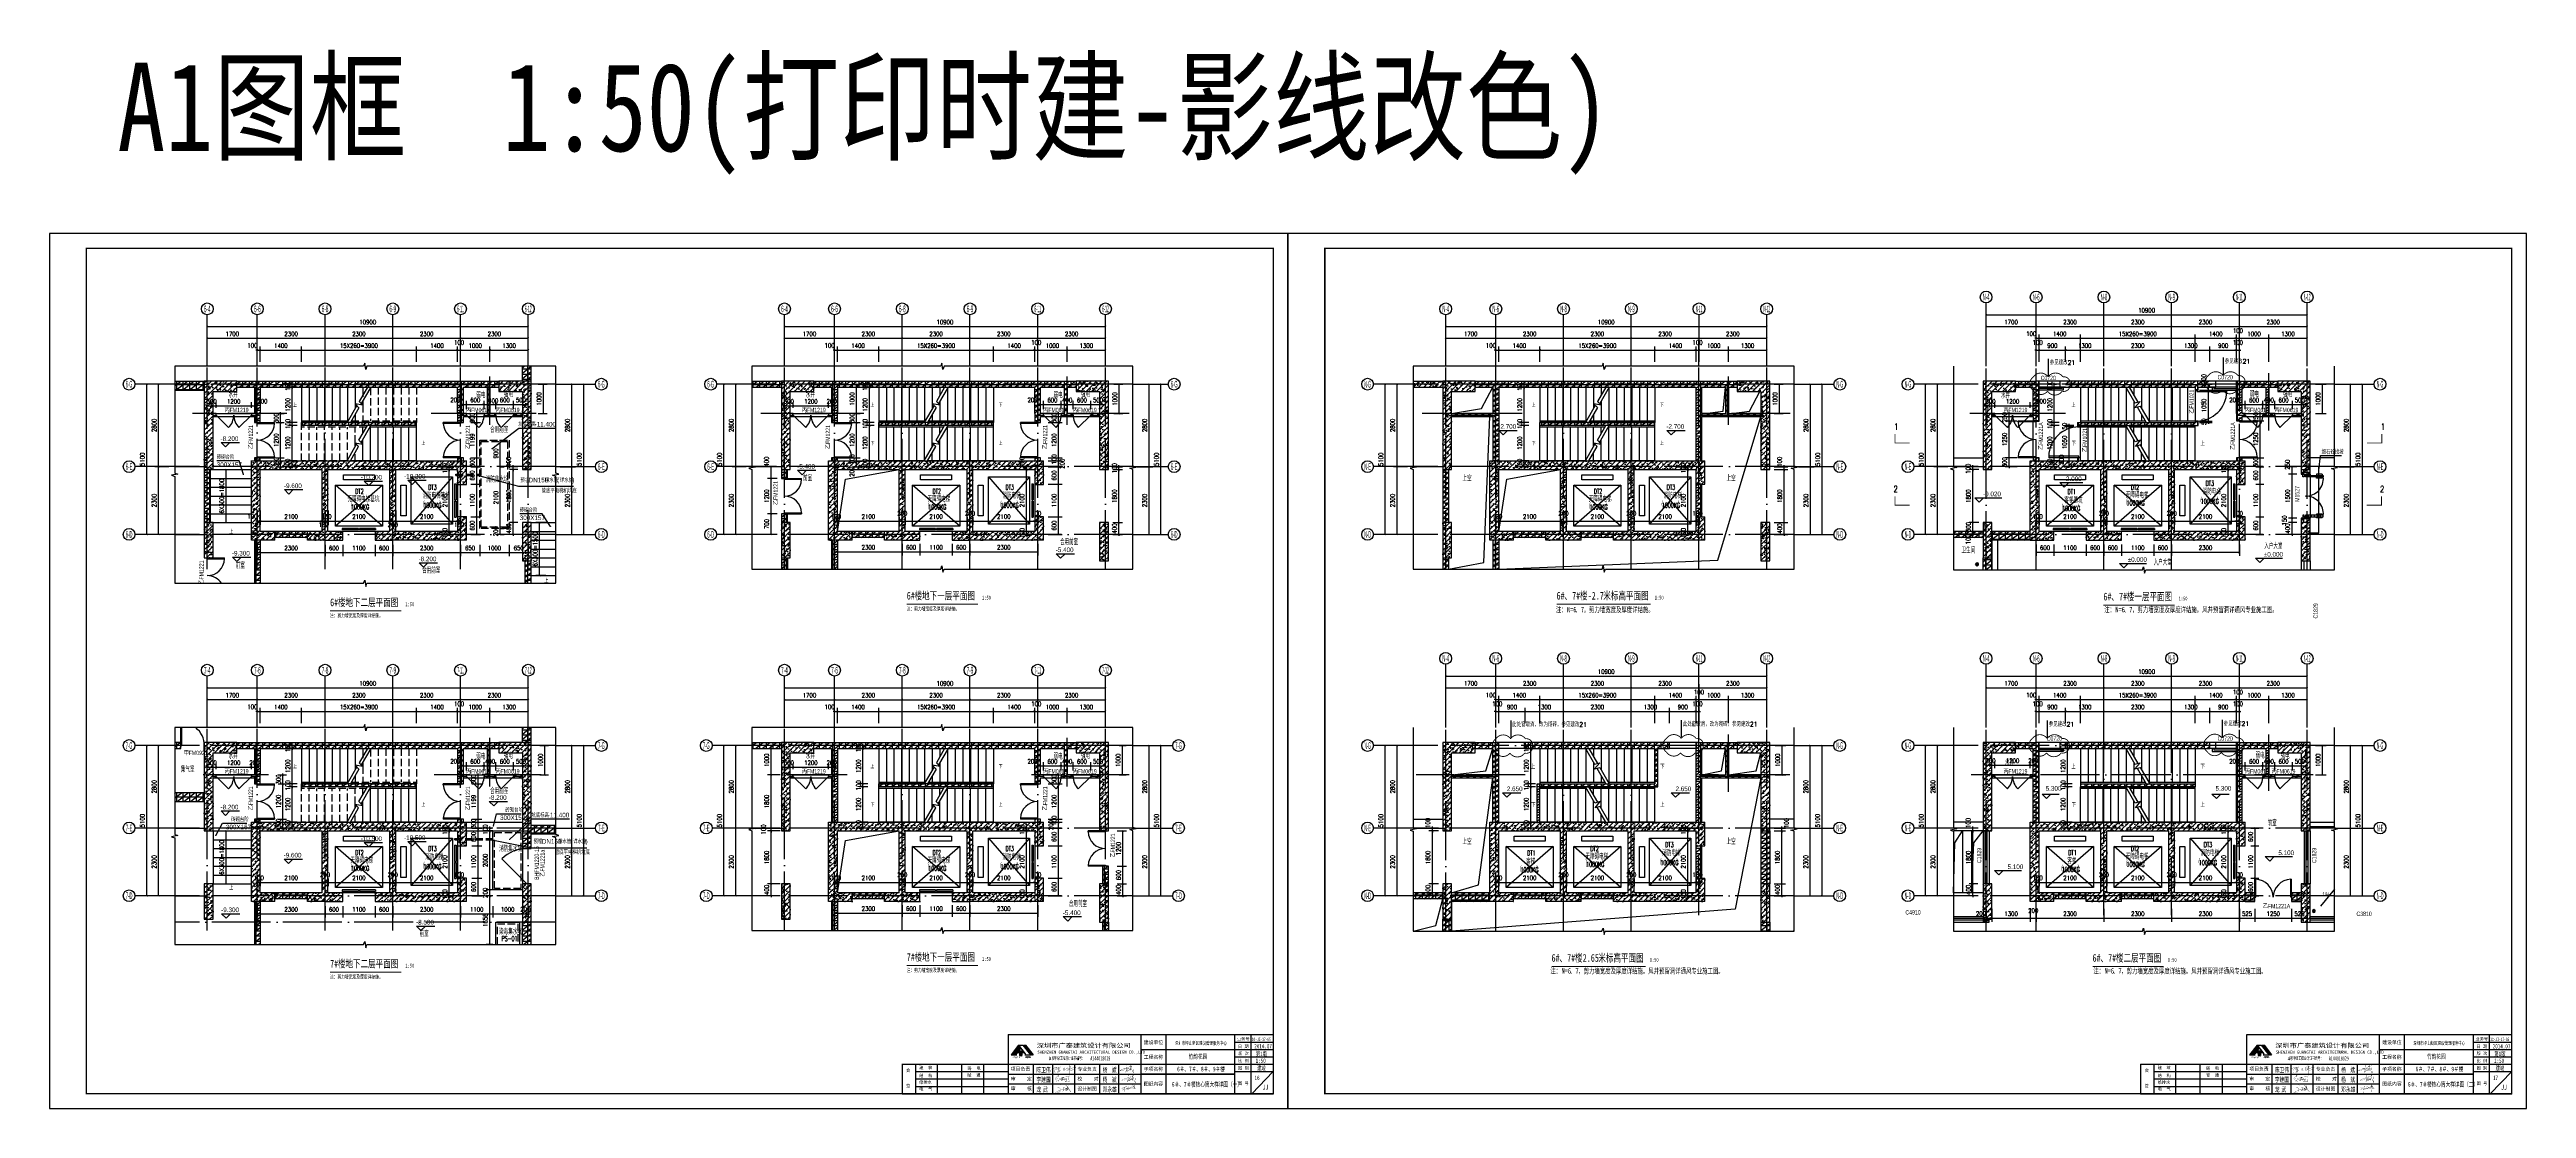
# Model space of a CAD drawing. Extents: x 718358 to 1668613, y -348838 to -159582.
# Drawn here: x 718358 to 802458, y -200981 to -165032 of the extents above; entities that cross this region are included whole.
import ezdxf
from ezdxf.enums import TextEntityAlignment as Align

# ---------------------------------------------------------------- set-up
doc = ezdxf.new("R2010")
doc.units = 0
doc.header["$LTSCALE"] = 1000
doc.linetypes.add('DASH', pattern=[0.35, 0.25, -0.1])
doc.linetypes.add('DOTE', pattern=[2.42, 2, -0.2, 0.02, -0.2])
for name, color, linetype in [('00-楼栋', 2, 'Continuous'), ('WINDOW_TEXT', 7, 'Continuous'), ('停车位', 5, 'Continuous'), ('变更', 6, 'Continuous'), ('图层1', 1, 'Continuous'), ('地下室排水', 44, 'Continuous'), ('建-厨卫用具', 66, 'Continuous'), ('建-可见线', 7, 'Continuous'), ('建-图例填充', 251, 'Continuous'), ('建-图框', 4, 'Continuous'), ('建-墙体', 2, 'Continuous'), ('建-家具', 251, 'Continuous'), ('建-尺寸', 73, 'Continuous'), ('建-引出', 3, 'Continuous'), ('建-影线', 8, 'Continuous'), ('建-房间名', 7, 'Continuous'), ('建-柱子', 6, 'Continuous'), ('建-标高', 3, 'Continuous'), ('建-楼梯', 4, 'Continuous'), ('建-符号', 3, 'Continuous'), ('建-符号说明', 7, 'Continuous'), ('建-轴标', 3, 'Continuous'), ('建-轴网', 14, 'DOTE'), ('建-门', 4, 'Continuous'), ('建-门窗', 4, 'Continuous'), ('建-门窗-编号', 7, 'Continuous'), ('建-阳台', 5, 'Continuous')]:
    doc.layers.add(name, color=color, linetype=linetype)
doc.styles.add('-宋体', font='', dxfattribs={"width": 0.8})
doc.styles.add('-黑体', font='simhei.ttf', dxfattribs={"width": 0.8})
doc.styles.add('_TCH_AXIS', font='gt宽度调整.shx', dxfattribs={"bigfont": 'gt国标汉字.shx'})
doc.styles.add('_TCH_DIM', font='gt单线西文.shx', dxfattribs={"width": 0.8, "bigfont": 'gt单线中文.shx'})
doc.styles.add('_TCH_LABEL', font='COMPLEX', dxfattribs={"bigfont": 'GBCBIG'})
doc.styles.add('_TCH_WINDOW', font='gt单线西文.shx', dxfattribs={"height": 3.5, "bigfont": 'gt单线中文.shx'})
doc.styles.add('DIM_FONT', font='SIMPLEX.shx', dxfattribs={"width": 0.8, "bigfont": 'GBCBIG.shx'})
doc.styles.add('HT', font='simhei.ttf', dxfattribs={"width": 1.2})
doc.styles.add('单线字', font='', dxfattribs={"width": 0.7})
doc.styles.add('图框', font='')
doc.styles.add('黑体字', font='simhei.ttf', dxfattribs={"width": 0.7})
doc.styles.get('-宋体').set_extended_font_data('NSimSun')
doc.styles.get('单线字').set_extended_font_data('SimSun')
doc.styles.get('图框').set_extended_font_data('SimSun')
doc.dimstyles.new('DIMN50', dxfattribs={"dimscale": 0.5, "dimtxt": 300, "dimasz": 100, "dimexe": 250, "dimexo": 300, "dimgap": 150, "dimtad": 1, "dimdec": 0, "dimzin": 0, "dimdsep": 46, "dimtxsty": 'DIM_FONT', "dimblk": 'ARCHTICK', "dimcen": 0.09, "dimdle": 1, "dimclrt": 7, "dimazin": 2, "dimtfac": 1, "dimtdec": 0, "dimtix": 1, "dimtmove": 2, "dimatfit": 3, "dimldrblk": 'ARCHTICK', "dimfxl": 1, "dimtolj": 1, "dimtzin": 0, "dimarcsym": 0})
pattern_1 = [(45, (0, 0), (-88.388348, 88.388348), []), (50, (0, 0), (358.63009, -31.37607), [37.5, -412.5]), (355, (0, 0), (-69.37567, 376.09607), [30, -330]), (100.4514, (29.9, -2.6), (289.25469, 344.71977), [31.8701, -350.57106]), (46.1842, (0, 100), (533.62052, -82.7595), [56.25, -618.75]), (96.6356, (44.47, 93.1), (467.33135, 487.05894), [47.80514, -525.8565]), (351.1842, (0, 100), (467.33097, 487.0593), [45, -495]), (21, (50, 75), (298.45353, -201.30945), [37.5, -412.5]), (326, (50, 75), (121.65767, 362.57502), [30, -330]), (71.4514, (74.87, 58.22), (420.11131, 161.26525), [31.8701, -350.57106]), (37.5, (0, 0), (6.079928, 166.446927), [0, -326, 0, -335, 0, -331.25]), (7.5, (0, 0), (131.53477, 197.205856), [0, -191, 0, -318.5, 0, -126.25]), (327.5, (-111.5, 0), (266.911218, -11.277436), [0, -125, 0, -390, 0, -517.5]), (317.5, (-161.5, 0), (291.593085, 50.05249), [0, -162.5, 0, -259, 0, -367.5])]
pattern_2 = [(0, (0, 0), (0, 175), []), (37.875, (200, 0), (-84.807639, 109.038328), []), (90, (200, 0), (-225, 1e-14), [])]

# ---------------------------------------------------------------- blocks, each defined once
blk = doc.blocks.new('A$C28466982')
at = {"layer": '建-厨卫用具'}
h = blk.add_hatch(dxfattribs=at)
h.set_pattern_fill('ANSI31', color=256, scale=20, style=0)
h.set_pattern_definition([(45, (-61544.167, -20665.726), (-22.45064, 22.45064), [])])
edge = h.paths.add_edge_path()
edge.add_arc((50, 50), 50, 0, 360)
blk.add_circle((50, 50), 50, dxfattribs=at)
blk = doc.blocks.new('gnftfgfgdsgfd')
at = {"layer": '建-楼梯'}
for p, q in [((726913, -155898), (729151, -155898)), ((726913, -155898), (726913, -157038)), ((727173, -155898), (727173, -157038)), ((727433, -155898), (727433, -157038)), ((727693, -155898), (727693, -157038)), ((727953, -155898), (727953, -157038)), ((728213, -155898), (728213, -157038)), ((728473, -155898), (728473, -157038)), ((728733, -155898), (728733, -156463)), ((729151, -155898), (728871, -156383)), ((728871, -156383), (728997, -156509)), ((729267, -155898), (728944, -156457)), ((728993, -155898), (728993, -156223)), ((728993, -156373), (728993, -156505)), ((726913, -157038), (726913, -157098)), ((726913, -157038), (728493, -157038)), ((726913, -157038), (726913, -157098)), ((726913, -157098), (728459, -157098)), ((726913, -157098), (728459, -157098)), ((728791, -156522), (728459, -157098)), ((728864, -156595), (728574, -157098)), ((728997, -156509), (728732, -156463)), ((728732, -156463), (728864, -156595)), ((728733, -156463), (728733, -156623)), ((728861, -157701), (729151, -157198)), ((728934, -157774), (729267, -157198)), ((730813, -157258), (729232, -157258)), ((729253, -158398), (729253, -157258)), ((730813, -157198), (729267, -157198)), ((730813, -157198), (729267, -157198)), ((729513, -158398), (729513, -157258)), ((729773, -158398), (729773, -157258)), ((730033, -158398), (730033, -157258)), ((730293, -158398), (730293, -157258)), ((730553, -158398), (730553, -157258)), ((730813, -157258), (730813, -157198)), ((730813, -157258), (730813, -157198)), ((730813, -158398), (730813, -157258)), ((728459, -158398), (728781, -157839)), ((728574, -158398), (728854, -157912)), ((728854, -157912), (728728, -157786)), ((728728, -157786), (728993, -157833)), ((728733, -157923), (728733, -157790)), ((728993, -157833), (728861, -157701)), ((728993, -157832), (728993, -157673)), ((728993, -158398), (728993, -157833)), ((730813, -158398), (728574, -158398)), ((728733, -158398), (728733, -158173))]:
    blk.add_line(p, q, dxfattribs=at)
at = {"layer": '建-楼梯', "linetype": 'DASH'}
for p, q in [((729253, -155922), (729253, -157038)), ((729267, -155898), (730813, -155898)), ((729513, -155898), (729513, -157038)), ((729773, -155898), (729773, -157038)), ((730033, -155898), (730033, -157038)), ((730293, -155898), (730293, -157038)), ((730553, -155898), (730553, -157038)), ((730813, -155898), (730813, -157038)), ((729151, -157198), (726913, -157198)), ((726913, -157258), (726913, -157198)), ((729151, -157198), (726913, -157198)), ((726913, -157258), (726913, -157198)), ((726913, -158398), (726913, -157258)), ((729117, -157258), (726913, -157258)), ((727173, -158398), (727173, -157258)), ((727433, -158398), (727433, -157258)), ((727693, -158398), (727693, -157258)), ((727953, -158398), (727953, -157258)), ((728213, -158398), (728213, -157258)), ((728473, -158373), (728473, -157258)), ((728574, -157098), (730813, -157098)), ((728574, -157098), (730813, -157098)), ((728609, -157038), (730813, -157038)), ((728733, -156823), (728733, -157038)), ((728733, -157783), (728733, -157258)), ((728993, -156512), (728993, -157038)), ((728993, -157473), (728993, -157258)), ((730813, -157038), (730813, -157098)), ((730813, -157038), (730813, -157098)), ((728459, -158398), (726913, -158398))]:
    blk.add_line(p, q, dxfattribs=at)
at = {"layer": '建-符号'}
for points in [[(726783, -156498, 0, 0, 0), (728583, -156498, 40, 0, 0), (728733, -156498, 0, 0, 0)], [(730943, -157798, 0, 0, 0), (729143, -157798, 40, 0, 0), (728993, -157798, 0, 0, 0)]]:
    blk.add_lwpolyline(points, format="xyseb", dxfattribs=at)
at = {"layer": '建-符号说明', "style": '_TCH_DIM', "width": 0.8}
for p in [(726631, -156573), (730988, -157873)]:
    blk.add_text('上', height=123, dxfattribs=at).set_placement(p)
blk = doc.blocks.new('_ArchTick')
at = {"color": 0, "linetype": 'ByBlock', "const_width": 0.4}
blk.add_lwpolyline([(-0.5, -0.5), (0.5, 0.5)], dxfattribs=at)
blk = doc.blocks.new('*D119')
at = {"layer": 'Defpoints', "color": 0, "transparency": 16777216}
for p in [(783658, -181393), (784011, -181393), (784011, -181493)]:
    blk.add_point(p, dxfattribs=at)
at = {"layer": '建-尺寸', "color": 0, "lineweight": -2, "transparency": 16777216}
for p, q in [((783861, -181393), (783533, -181393)), ((783861, -181493), (783533, -181493)), ((783658, -181393), (783658, -181343)), ((783658, -181493), (783658, -181393)), ((783658, -181493), (783658, -181543))]:
    blk.add_line(p, q, dxfattribs=at)
at = {"layer": '建-尺寸', "color": 0, "lineweight": -2, "transparency": 16777216, "xscale": 50, "yscale": 50, "zscale": 50}
for p, rotation in [((783658, -181393), 270), ((783658, -181493), 90)]:
    blk.add_blockref('_ArchTick', p, dxfattribs=dict(at, rotation=rotation))
at = {"layer": '建-尺寸', "color": 7, "transparency": 16777216, "insert": (783503, -181659), "char_height": 150, "attachment_point": 5, "rotation": 90, "style": 'DIM_FONT'}
blk.add_mtext('\\A1;100', dxfattribs=at)
blk = doc.blocks.new('*D120')
at = {"layer": 'Defpoints', "color": 0, "transparency": 16777216}
for p in [(783658, -181093), (784011, -181093), (784011, -181393)]:
    blk.add_point(p, dxfattribs=at)
at = {"layer": '建-尺寸', "color": 0, "lineweight": -2, "transparency": 16777216}
for p, q in [((783861, -181093), (783533, -181093)), ((783861, -181393), (783533, -181393)), ((783658, -181093), (783658, -181043)), ((783658, -181393), (783658, -181093)), ((783658, -181393), (783658, -181443))]:
    blk.add_line(p, q, dxfattribs=at)
at = {"layer": '建-尺寸', "color": 0, "lineweight": -2, "transparency": 16777216, "xscale": 50, "yscale": 50, "zscale": 50}
for p, rotation in [((783658, -181093), 270), ((783658, -181393), 90)]:
    blk.add_blockref('_ArchTick', p, dxfattribs=dict(at, rotation=rotation))
at = {"layer": '建-尺寸', "color": 7, "transparency": 16777216, "insert": (783508, -181243), "char_height": 150, "attachment_point": 5, "rotation": 90, "style": 'DIM_FONT'}
blk.add_mtext('\\A1;300', dxfattribs=at)
blk = doc.blocks.new('*D121')
at = {"layer": 'Defpoints', "color": 0, "transparency": 16777216}
for p in [(783658, -179293), (784011, -179293), (784011, -181093)]:
    blk.add_point(p, dxfattribs=at)
at = {"layer": '建-尺寸', "color": 0, "lineweight": -2, "transparency": 16777216}
for p, q in [((783861, -179293), (783533, -179293)), ((783658, -181093), (783658, -179292)), ((783861, -181093), (783533, -181093))]:
    blk.add_line(p, q, dxfattribs=at)
at = {"layer": '建-尺寸', "color": 0, "lineweight": -2, "transparency": 16777216, "xscale": 50, "yscale": 50, "zscale": 50}
for p, rotation in [((783658, -179293), 90), ((783658, -181093), 270)]:
    blk.add_blockref('_ArchTick', p, dxfattribs=dict(at, rotation=rotation))
at = {"layer": '建-尺寸', "color": 7, "transparency": 16777216, "insert": (783508, -180193), "char_height": 150, "attachment_point": 5, "rotation": 90, "style": 'DIM_FONT'}
blk.add_mtext('\\A1;1800', dxfattribs=at)
blk = doc.blocks.new('*D122')
at = {"layer": 'Defpoints', "color": 0, "transparency": 16777216}
for p in [(783658, -179193), (784011, -179193), (784011, -179293)]:
    blk.add_point(p, dxfattribs=at)
at = {"layer": '建-尺寸', "color": 0, "lineweight": -2, "transparency": 16777216}
for p, q in [((783861, -179193), (783533, -179193)), ((783861, -179293), (783533, -179293)), ((783658, -179193), (783658, -179143)), ((783658, -179293), (783658, -179193)), ((783658, -179293), (783658, -179343))]:
    blk.add_line(p, q, dxfattribs=at)
at = {"layer": '建-尺寸', "color": 0, "lineweight": -2, "transparency": 16777216, "xscale": 50, "yscale": 50, "zscale": 50}
for p, rotation in [((783658, -179193), 270), ((783658, -179293), 90)]:
    blk.add_blockref('_ArchTick', p, dxfattribs=dict(at, rotation=rotation))
at = {"layer": '建-尺寸', "color": 7, "transparency": 16777216, "insert": (783503, -179264), "char_height": 150, "attachment_point": 5, "rotation": 90, "style": 'DIM_FONT'}
blk.add_mtext('\\A1;100', dxfattribs=at)
blk = doc.blocks.new('*D123')
at = {"layer": 'Defpoints', "color": 0, "transparency": 16777216}
for p in [(785811, -180762), (785911, -180762), (785911, -181038)]:
    blk.add_point(p, dxfattribs=at)
at = {"layer": '建-尺寸', "color": 0, "lineweight": -2, "transparency": 16777216}
for p, q in [((785811, -181038), (785761, -181038)), ((785811, -180912), (785811, -181163)), ((785811, -181038), (785911, -181038)), ((785911, -180912), (785911, -181163)), ((785911, -181038), (785961, -181038))]:
    blk.add_line(p, q, dxfattribs=at)
at = {"layer": '建-尺寸', "color": 0, "lineweight": -2, "transparency": 16777216, "xscale": 50, "yscale": 50, "zscale": 50}
blk.add_blockref('_ArchTick', (785811, -181038), dxfattribs=at)
at = {"layer": '建-尺寸', "color": 0, "lineweight": -2, "transparency": 16777216, "xscale": 50, "yscale": 50, "zscale": 50, "rotation": 180}
blk.add_blockref('_ArchTick', (785911, -181038), dxfattribs=at)
at = {"layer": '建-尺寸', "color": 7, "transparency": 16777216, "insert": (785861, -180888), "char_height": 150, "attachment_point": 5, "style": 'DIM_FONT'}
blk.add_mtext('\\A1;100', dxfattribs=at)
blk = doc.blocks.new('*D124')
at = {"layer": 'Defpoints', "color": 0, "transparency": 16777216}
for p in [(785911, -180762), (788011, -180762), (788011, -181038)]:
    blk.add_point(p, dxfattribs=at)
at = {"layer": '建-尺寸', "color": 0, "lineweight": -2, "transparency": 16777216}
for p, q in [((785910, -181038), (788011, -181038)), ((785911, -180912), (785911, -181163)), ((788011, -180912), (788011, -181163))]:
    blk.add_line(p, q, dxfattribs=at)
at = {"layer": '建-尺寸', "color": 0, "lineweight": -2, "transparency": 16777216, "xscale": 50, "yscale": 50, "zscale": 50, "rotation": 180}
blk.add_blockref('_ArchTick', (785911, -181038), dxfattribs=at)
at = {"layer": '建-尺寸', "color": 0, "lineweight": -2, "transparency": 16777216, "xscale": 50, "yscale": 50, "zscale": 50}
blk.add_blockref('_ArchTick', (788011, -181038), dxfattribs=at)
at = {"layer": '建-尺寸', "color": 7, "transparency": 16777216, "insert": (786961, -180888), "char_height": 150, "attachment_point": 5, "style": 'DIM_FONT'}
blk.add_mtext('\\A1;2100', dxfattribs=at)
blk = doc.blocks.new('*D125')
at = {"layer": 'Defpoints', "color": 0, "transparency": 16777216}
for p in [(788011, -180762), (788211, -180762), (788211, -181038)]:
    blk.add_point(p, dxfattribs=at)
at = {"layer": '建-尺寸', "color": 0, "lineweight": -2, "transparency": 16777216}
for p, q in [((788010, -181038), (788211, -181038)), ((788011, -180912), (788011, -181163)), ((788211, -180912), (788211, -181163))]:
    blk.add_line(p, q, dxfattribs=at)
at = {"layer": '建-尺寸', "color": 0, "lineweight": -2, "transparency": 16777216, "xscale": 50, "yscale": 50, "zscale": 50, "rotation": 180}
blk.add_blockref('_ArchTick', (788011, -181038), dxfattribs=at)
at = {"layer": '建-尺寸', "color": 0, "lineweight": -2, "transparency": 16777216, "xscale": 50, "yscale": 50, "zscale": 50}
blk.add_blockref('_ArchTick', (788211, -181038), dxfattribs=at)
at = {"layer": '建-尺寸', "color": 7, "transparency": 16777216, "insert": (788111, -180781), "char_height": 150, "attachment_point": 5, "style": 'DIM_FONT'}
blk.add_mtext('\\A1;200', dxfattribs=at)
blk = doc.blocks.new('*D126')
at = {"layer": 'Defpoints', "color": 0, "transparency": 16777216}
for p in [(788211, -180762), (790311, -180762), (790311, -181038)]:
    blk.add_point(p, dxfattribs=at)
at = {"layer": '建-尺寸', "color": 0, "lineweight": -2, "transparency": 16777216}
for p, q in [((788210, -181038), (790311, -181038)), ((788211, -180912), (788211, -181163)), ((790311, -180912), (790311, -181163))]:
    blk.add_line(p, q, dxfattribs=at)
at = {"layer": '建-尺寸', "color": 0, "lineweight": -2, "transparency": 16777216, "xscale": 50, "yscale": 50, "zscale": 50, "rotation": 180}
blk.add_blockref('_ArchTick', (788211, -181038), dxfattribs=at)
at = {"layer": '建-尺寸', "color": 0, "lineweight": -2, "transparency": 16777216, "xscale": 50, "yscale": 50, "zscale": 50}
blk.add_blockref('_ArchTick', (790311, -181038), dxfattribs=at)
at = {"layer": '建-尺寸', "color": 7, "transparency": 16777216, "insert": (789261, -180888), "char_height": 150, "attachment_point": 5, "style": 'DIM_FONT'}
blk.add_mtext('\\A1;2100', dxfattribs=at)
blk = doc.blocks.new('*D127')
at = {"layer": 'Defpoints', "color": 0, "transparency": 16777216}
for p in [(790311, -180762), (790511, -180762), (790511, -181038)]:
    blk.add_point(p, dxfattribs=at)
at = {"layer": '建-尺寸', "color": 0, "lineweight": -2, "transparency": 16777216}
for p, q in [((790310, -181038), (790511, -181038)), ((790311, -180912), (790311, -181163)), ((790511, -180912), (790511, -181163))]:
    blk.add_line(p, q, dxfattribs=at)
at = {"layer": '建-尺寸', "color": 0, "lineweight": -2, "transparency": 16777216, "xscale": 50, "yscale": 50, "zscale": 50, "rotation": 180}
blk.add_blockref('_ArchTick', (790311, -181038), dxfattribs=at)
at = {"layer": '建-尺寸', "color": 0, "lineweight": -2, "transparency": 16777216, "xscale": 50, "yscale": 50, "zscale": 50}
blk.add_blockref('_ArchTick', (790511, -181038), dxfattribs=at)
at = {"layer": '建-尺寸', "color": 7, "transparency": 16777216, "insert": (790411, -180781), "char_height": 150, "attachment_point": 5, "style": 'DIM_FONT'}
blk.add_mtext('\\A1;200', dxfattribs=at)
blk = doc.blocks.new('*D128')
at = {"layer": 'Defpoints', "color": 0, "transparency": 16777216}
for p in [(790511, -180762), (792611, -180762), (792611, -181038)]:
    blk.add_point(p, dxfattribs=at)
at = {"layer": '建-尺寸', "color": 0, "lineweight": -2, "transparency": 16777216}
for p, q in [((790510, -181038), (792611, -181038)), ((790511, -180912), (790511, -181163)), ((792611, -180912), (792611, -181163))]:
    blk.add_line(p, q, dxfattribs=at)
at = {"layer": '建-尺寸', "color": 0, "lineweight": -2, "transparency": 16777216, "xscale": 50, "yscale": 50, "zscale": 50, "rotation": 180}
blk.add_blockref('_ArchTick', (790511, -181038), dxfattribs=at)
at = {"layer": '建-尺寸', "color": 0, "lineweight": -2, "transparency": 16777216, "xscale": 50, "yscale": 50, "zscale": 50}
blk.add_blockref('_ArchTick', (792611, -181038), dxfattribs=at)
at = {"layer": '建-尺寸', "color": 7, "transparency": 16777216, "insert": (791561, -180888), "char_height": 150, "attachment_point": 5, "style": 'DIM_FONT'}
blk.add_mtext('\\A1;2100', dxfattribs=at)
blk = doc.blocks.new('*D129')
at = {"layer": 'Defpoints', "color": 0, "transparency": 16777216}
for p in [(792611, -180762), (792711, -180762), (792711, -181038)]:
    blk.add_point(p, dxfattribs=at)
at = {"layer": '建-尺寸', "color": 0, "lineweight": -2, "transparency": 16777216}
for p, q in [((792611, -181038), (792561, -181038)), ((792611, -180912), (792611, -181163)), ((792611, -181038), (792711, -181038)), ((792711, -180912), (792711, -181163)), ((792711, -181038), (792761, -181038))]:
    blk.add_line(p, q, dxfattribs=at)
at = {"layer": '建-尺寸', "color": 0, "lineweight": -2, "transparency": 16777216, "xscale": 50, "yscale": 50, "zscale": 50}
blk.add_blockref('_ArchTick', (792611, -181038), dxfattribs=at)
at = {"layer": '建-尺寸', "color": 0, "lineweight": -2, "transparency": 16777216, "xscale": 50, "yscale": 50, "zscale": 50, "rotation": 180}
blk.add_blockref('_ArchTick', (792711, -181038), dxfattribs=at)
at = {"layer": '建-尺寸', "color": 7, "transparency": 16777216, "insert": (792661, -180781), "char_height": 150, "attachment_point": 5, "style": 'DIM_FONT'}
blk.add_mtext('\\A1;100', dxfattribs=at)
blk = doc.blocks.new('*D130')
at = {"layer": 'Defpoints', "color": 0, "transparency": 16777216}
for p in [(792330, -181393), (792711, -181393), (792711, -181493)]:
    blk.add_point(p, dxfattribs=at)
at = {"layer": '建-尺寸', "color": 0, "lineweight": -2, "transparency": 16777216}
for p, q in [((792561, -181393), (792205, -181393)), ((792561, -181493), (792205, -181493)), ((792330, -181393), (792330, -181343)), ((792330, -181493), (792330, -181393)), ((792330, -181493), (792330, -181543))]:
    blk.add_line(p, q, dxfattribs=at)
at = {"layer": '建-尺寸', "color": 0, "lineweight": -2, "transparency": 16777216, "xscale": 50, "yscale": 50, "zscale": 50}
for p, rotation in [((792330, -181393), 270), ((792330, -181493), 90)]:
    blk.add_blockref('_ArchTick', p, dxfattribs=dict(at, rotation=rotation))
at = {"layer": '建-尺寸', "color": 7, "transparency": 16777216, "insert": (792180, -181443), "char_height": 150, "attachment_point": 5, "rotation": 90, "style": 'DIM_FONT'}
blk.add_mtext('\\A1;100', dxfattribs=at)
blk = doc.blocks.new('*D131')
at = {"layer": 'Defpoints', "color": 0, "transparency": 16777216}
for p in [(792330, -179293), (792711, -179293), (792711, -181393)]:
    blk.add_point(p, dxfattribs=at)
at = {"layer": '建-尺寸', "color": 0, "lineweight": -2, "transparency": 16777216}
for p, q in [((792561, -179293), (792205, -179293)), ((792330, -181393), (792330, -179292)), ((792561, -181393), (792205, -181393))]:
    blk.add_line(p, q, dxfattribs=at)
at = {"layer": '建-尺寸', "color": 0, "lineweight": -2, "transparency": 16777216, "xscale": 50, "yscale": 50, "zscale": 50}
for p, rotation in [((792330, -179293), 90), ((792330, -181393), 270)]:
    blk.add_blockref('_ArchTick', p, dxfattribs=dict(at, rotation=rotation))
at = {"layer": '建-尺寸', "color": 7, "transparency": 16777216, "insert": (792180, -180343), "char_height": 150, "attachment_point": 5, "rotation": 90, "style": 'DIM_FONT'}
blk.add_mtext('\\A1;2100', dxfattribs=at)
blk = doc.blocks.new('*D132')
at = {"layer": 'Defpoints', "color": 0, "transparency": 16777216}
for p in [(792330, -179193), (792711, -179193), (792711, -179293)]:
    blk.add_point(p, dxfattribs=at)
at = {"layer": '建-尺寸', "color": 0, "lineweight": -2, "transparency": 16777216}
for p, q in [((792561, -179193), (792205, -179193)), ((792561, -179293), (792205, -179293)), ((792330, -179193), (792330, -179143)), ((792330, -179293), (792330, -179193)), ((792330, -179293), (792330, -179343))]:
    blk.add_line(p, q, dxfattribs=at)
at = {"layer": '建-尺寸', "color": 0, "lineweight": -2, "transparency": 16777216, "xscale": 50, "yscale": 50, "zscale": 50}
for p, rotation in [((792330, -179193), 270), ((792330, -179293), 90)]:
    blk.add_blockref('_ArchTick', p, dxfattribs=dict(at, rotation=rotation))
at = {"layer": '建-尺寸', "color": 7, "transparency": 16777216, "insert": (792180, -179243), "char_height": 150, "attachment_point": 5, "rotation": 90, "style": 'DIM_FONT'}
blk.add_mtext('\\A1;100', dxfattribs=at)
blk = doc.blocks.new('*D133')
at = {"layer": 'Defpoints', "color": 0, "transparency": 16777216}
for p in [(793122, -180892), (793122, -181493), (793416, -180892)]:
    blk.add_point(p, dxfattribs=at)
at = {"layer": '建-尺寸', "color": 0, "lineweight": -2, "transparency": 16777216}
for p, q in [((793272, -180892), (793541, -180892)), ((793272, -181493), (793541, -181493)), ((793416, -181493), (793416, -180892))]:
    blk.add_line(p, q, dxfattribs=at)
at = {"layer": '建-尺寸', "color": 0, "lineweight": -2, "transparency": 16777216, "xscale": 50, "yscale": 50, "zscale": 50}
for p, rotation in [((793416, -180892), 90), ((793416, -181493), 270)]:
    blk.add_blockref('_ArchTick', p, dxfattribs=dict(at, rotation=rotation))
at = {"layer": '建-尺寸', "color": 7, "transparency": 16777216, "insert": (793266, -181193), "char_height": 150, "attachment_point": 5, "rotation": 90, "style": 'DIM_FONT'}
blk.add_mtext('\\A1;600', dxfattribs=at)
blk = doc.blocks.new('*D134')
at = {"layer": 'Defpoints', "color": 0, "transparency": 16777216}
for p in [(793122, -179792), (793416, -179792), (793122, -180892)]:
    blk.add_point(p, dxfattribs=at)
at = {"layer": '建-尺寸', "color": 0, "lineweight": -2, "transparency": 16777216}
for p, q in [((793272, -179792), (793541, -179792)), ((793416, -180893), (793416, -179792)), ((793272, -180892), (793541, -180892))]:
    blk.add_line(p, q, dxfattribs=at)
at = {"layer": '建-尺寸', "color": 0, "lineweight": -2, "transparency": 16777216, "xscale": 50, "yscale": 50, "zscale": 50}
for p, rotation in [((793416, -179792), 90), ((793416, -180892), 270)]:
    blk.add_blockref('_ArchTick', p, dxfattribs=dict(at, rotation=rotation))
at = {"layer": '建-尺寸', "color": 7, "transparency": 16777216, "insert": (793266, -180342), "char_height": 150, "attachment_point": 5, "rotation": 90, "style": 'DIM_FONT'}
blk.add_mtext('\\A1;1100', dxfattribs=at)
blk = doc.blocks.new('*D135')
at = {"layer": 'Defpoints', "color": 0, "transparency": 16777216}
for p in [(793122, -179193), (793122, -179792), (793416, -179193)]:
    blk.add_point(p, dxfattribs=at)
at = {"layer": '建-尺寸', "color": 0, "lineweight": -2, "transparency": 16777216}
for p, q in [((793272, -179193), (793541, -179193)), ((793272, -179792), (793541, -179792)), ((793416, -179793), (793416, -179192))]:
    blk.add_line(p, q, dxfattribs=at)
at = {"layer": '建-尺寸', "color": 0, "lineweight": -2, "transparency": 16777216, "xscale": 50, "yscale": 50, "zscale": 50}
for p, rotation in [((793416, -179193), 90), ((793416, -179792), 270)]:
    blk.add_blockref('_ArchTick', p, dxfattribs=dict(at, rotation=rotation))
at = {"layer": '建-尺寸', "color": 7, "transparency": 16777216, "insert": (793266, -179493), "char_height": 150, "attachment_point": 5, "rotation": 90, "style": 'DIM_FONT'}
blk.add_mtext('\\A1;600', dxfattribs=at)
blk = doc.blocks.new('*D136')
at = {"layer": 'Defpoints', "color": 0, "transparency": 16777216}
for p in [(793122, -178892), (793416, -178892), (793122, -179193)]:
    blk.add_point(p, dxfattribs=at)
at = {"layer": '建-尺寸', "color": 0, "lineweight": -2, "transparency": 16777216}
for p, q in [((793272, -178892), (793541, -178892)), ((793416, -178892), (793416, -178842)), ((793416, -179193), (793416, -178892)), ((793272, -179193), (793541, -179193)), ((793416, -179193), (793416, -179243))]:
    blk.add_line(p, q, dxfattribs=at)
at = {"layer": '建-尺寸', "color": 0, "lineweight": -2, "transparency": 16777216, "xscale": 50, "yscale": 50, "zscale": 50}
for p, rotation in [((793416, -178892), 270), ((793416, -179193), 90)]:
    blk.add_blockref('_ArchTick', p, dxfattribs=dict(at, rotation=rotation))
at = {"layer": '建-尺寸', "color": 7, "transparency": 16777216, "insert": (793266, -179043), "char_height": 150, "attachment_point": 5, "rotation": 90, "style": 'DIM_FONT'}
blk.add_mtext('\\A1;300', dxfattribs=at)
blk = doc.blocks.new('*D137')
at = {"layer": 'Defpoints', "color": 0, "transparency": 16777216}
for p in [(793122, -177642), (793416, -177642), (793122, -178892)]:
    blk.add_point(p, dxfattribs=at)
at = {"layer": '建-尺寸', "color": 0, "lineweight": -2, "transparency": 16777216}
for p, q in [((793272, -177642), (793541, -177642)), ((793416, -178893), (793416, -177642)), ((793272, -178892), (793541, -178892))]:
    blk.add_line(p, q, dxfattribs=at)
at = {"layer": '建-尺寸', "color": 0, "lineweight": -2, "transparency": 16777216, "xscale": 50, "yscale": 50, "zscale": 50}
for p, rotation in [((793416, -177642), 90), ((793416, -178892), 270)]:
    blk.add_blockref('_ArchTick', p, dxfattribs=dict(at, rotation=rotation))
at = {"layer": '建-尺寸', "color": 7, "transparency": 16777216, "insert": (793266, -178267), "char_height": 150, "attachment_point": 5, "rotation": 90, "style": 'DIM_FONT'}
blk.add_mtext('\\A1;1250', dxfattribs=at)
blk = doc.blocks.new('*D138')
at = {"layer": 'Defpoints', "color": 0, "transparency": 16777216}
for p in [(793122, -177393), (793416, -177393), (793122, -177642)]:
    blk.add_point(p, dxfattribs=at)
at = {"layer": '建-尺寸', "color": 0, "lineweight": -2, "transparency": 16777216}
for p, q in [((793272, -177393), (793541, -177393)), ((793416, -177393), (793416, -177343)), ((793416, -177642), (793416, -177393)), ((793272, -177642), (793541, -177642)), ((793416, -177642), (793416, -177692))]:
    blk.add_line(p, q, dxfattribs=at)
at = {"layer": '建-尺寸', "color": 0, "lineweight": -2, "transparency": 16777216, "xscale": 50, "yscale": 50, "zscale": 50}
for p, rotation in [((793416, -177393), 270), ((793416, -177642), 90)]:
    blk.add_blockref('_ArchTick', p, dxfattribs=dict(at, rotation=rotation))
at = {"layer": '建-尺寸', "color": 7, "transparency": 16777216, "insert": (793266, -177518), "char_height": 150, "attachment_point": 5, "rotation": 90, "style": 'DIM_FONT'}
blk.add_mtext('\\A1;250', dxfattribs=at)
blk = doc.blocks.new('*D139')
at = {"layer": 'Defpoints', "color": 0, "transparency": 16777216}
for p in [(795146, -176393), (795531, -176393), (795146, -177393)]:
    blk.add_point(p, dxfattribs=at)
at = {"layer": '建-尺寸', "color": 0, "lineweight": -2, "transparency": 16777216}
for p, q in [((795296, -176393), (795656, -176393)), ((795531, -177393), (795531, -176392)), ((795296, -177393), (795656, -177393))]:
    blk.add_line(p, q, dxfattribs=at)
at = {"layer": '建-尺寸', "color": 0, "lineweight": -2, "transparency": 16777216, "xscale": 50, "yscale": 50, "zscale": 50}
for p, rotation in [((795531, -176393), 90), ((795531, -177393), 270)]:
    blk.add_blockref('_ArchTick', p, dxfattribs=dict(at, rotation=rotation))
at = {"layer": '建-尺寸', "color": 7, "transparency": 16777216, "insert": (795381, -176893), "char_height": 150, "attachment_point": 5, "rotation": 90, "style": 'DIM_FONT'}
blk.add_mtext('\\A1;1000', dxfattribs=at)
blk = doc.blocks.new('*D140')
at = {"layer": 'Defpoints', "color": 0, "transparency": 16777216}
for p in [(792711, -177395), (792911, -177084), (792911, -177395)]:
    blk.add_point(p, dxfattribs=at)
at = {"layer": '建-尺寸', "color": 0, "lineweight": -2, "transparency": 16777216}
for p, q in [((792710, -177084), (792911, -177084)), ((792711, -177245), (792711, -176959)), ((792911, -177245), (792911, -176959))]:
    blk.add_line(p, q, dxfattribs=at)
at = {"layer": '建-尺寸', "color": 0, "lineweight": -2, "transparency": 16777216, "xscale": 50, "yscale": 50, "zscale": 50, "rotation": 180}
blk.add_blockref('_ArchTick', (792711, -177084), dxfattribs=at)
at = {"layer": '建-尺寸', "color": 0, "lineweight": -2, "transparency": 16777216, "xscale": 50, "yscale": 50, "zscale": 50}
blk.add_blockref('_ArchTick', (792911, -177084), dxfattribs=at)
at = {"layer": '建-尺寸', "color": 7, "transparency": 16777216, "insert": (792537, -176929), "char_height": 150, "attachment_point": 5, "style": 'DIM_FONT'}
blk.add_mtext('\\A1;200', dxfattribs=at)
blk = doc.blocks.new('*D141')
at = {"layer": 'Defpoints', "color": 0, "transparency": 16777216}
for p in [(792911, -177395), (793511, -177084), (793511, -177395)]:
    blk.add_point(p, dxfattribs=at)
at = {"layer": '建-尺寸', "color": 0, "lineweight": -2, "transparency": 16777216}
for p, q in [((792910, -177084), (793511, -177084)), ((792911, -177245), (792911, -176959)), ((793511, -177245), (793511, -176959))]:
    blk.add_line(p, q, dxfattribs=at)
at = {"layer": '建-尺寸', "color": 0, "lineweight": -2, "transparency": 16777216, "xscale": 50, "yscale": 50, "zscale": 50, "rotation": 180}
blk.add_blockref('_ArchTick', (792911, -177084), dxfattribs=at)
at = {"layer": '建-尺寸', "color": 0, "lineweight": -2, "transparency": 16777216, "xscale": 50, "yscale": 50, "zscale": 50}
blk.add_blockref('_ArchTick', (793511, -177084), dxfattribs=at)
at = {"layer": '建-尺寸', "color": 7, "transparency": 16777216, "insert": (793211, -176934), "char_height": 150, "attachment_point": 5, "style": 'DIM_FONT'}
blk.add_mtext('\\A1;600', dxfattribs=at)
blk = doc.blocks.new('*D142')
at = {"layer": 'Defpoints', "color": 0, "transparency": 16777216}
for p in [(793511, -177395), (793911, -177084), (793911, -177395)]:
    blk.add_point(p, dxfattribs=at)
at = {"layer": '建-尺寸', "color": 0, "lineweight": -2, "transparency": 16777216}
for p, q in [((793511, -177084), (793461, -177084)), ((793511, -177245), (793511, -176959)), ((793511, -177084), (793911, -177084)), ((793911, -177245), (793911, -176959)), ((793911, -177084), (793961, -177084))]:
    blk.add_line(p, q, dxfattribs=at)
at = {"layer": '建-尺寸', "color": 0, "lineweight": -2, "transparency": 16777216, "xscale": 50, "yscale": 50, "zscale": 50}
blk.add_blockref('_ArchTick', (793511, -177084), dxfattribs=at)
at = {"layer": '建-尺寸', "color": 0, "lineweight": -2, "transparency": 16777216, "xscale": 50, "yscale": 50, "zscale": 50, "rotation": 180}
blk.add_blockref('_ArchTick', (793911, -177084), dxfattribs=at)
at = {"layer": '建-尺寸', "color": 7, "transparency": 16777216, "insert": (793711, -176934), "char_height": 150, "attachment_point": 5, "style": 'DIM_FONT'}
blk.add_mtext('\\A1;400', dxfattribs=at)
blk = doc.blocks.new('*D143')
at = {"layer": 'Defpoints', "color": 0, "transparency": 16777216}
for p in [(793911, -177395), (794511, -177084), (794511, -177395)]:
    blk.add_point(p, dxfattribs=at)
at = {"layer": '建-尺寸', "color": 0, "lineweight": -2, "transparency": 16777216}
for p, q in [((793910, -177084), (794511, -177084)), ((793911, -177245), (793911, -176959)), ((794511, -177245), (794511, -176959))]:
    blk.add_line(p, q, dxfattribs=at)
at = {"layer": '建-尺寸', "color": 0, "lineweight": -2, "transparency": 16777216, "xscale": 50, "yscale": 50, "zscale": 50, "rotation": 180}
blk.add_blockref('_ArchTick', (793911, -177084), dxfattribs=at)
at = {"layer": '建-尺寸', "color": 0, "lineweight": -2, "transparency": 16777216, "xscale": 50, "yscale": 50, "zscale": 50}
blk.add_blockref('_ArchTick', (794511, -177084), dxfattribs=at)
at = {"layer": '建-尺寸', "color": 7, "transparency": 16777216, "insert": (794211, -176934), "char_height": 150, "attachment_point": 5, "style": 'DIM_FONT'}
blk.add_mtext('\\A1;600', dxfattribs=at)
blk = doc.blocks.new('*D144')
at = {"layer": 'Defpoints', "color": 0, "transparency": 16777216}
for p in [(794511, -177395), (795011, -177084), (795011, -177395)]:
    blk.add_point(p, dxfattribs=at)
at = {"layer": '建-尺寸', "color": 0, "lineweight": -2, "transparency": 16777216}
for p, q in [((794510, -177084), (795011, -177084)), ((794511, -177245), (794511, -176959)), ((795011, -177245), (795011, -176959))]:
    blk.add_line(p, q, dxfattribs=at)
at = {"layer": '建-尺寸', "color": 0, "lineweight": -2, "transparency": 16777216, "xscale": 50, "yscale": 50, "zscale": 50, "rotation": 180}
blk.add_blockref('_ArchTick', (794511, -177084), dxfattribs=at)
at = {"layer": '建-尺寸', "color": 0, "lineweight": -2, "transparency": 16777216, "xscale": 50, "yscale": 50, "zscale": 50}
blk.add_blockref('_ArchTick', (795011, -177084), dxfattribs=at)
at = {"layer": '建-尺寸', "color": 7, "transparency": 16777216, "insert": (794761, -176934), "char_height": 150, "attachment_point": 5, "style": 'DIM_FONT'}
blk.add_mtext('\\A1;500', dxfattribs=at)
blk = doc.blocks.new('*D145')
at = {"layer": 'Defpoints', "color": 0, "transparency": 16777216}
for p in [(790411, -181682), (792711, -181682), (792711, -182095)]:
    blk.add_point(p, dxfattribs=at)
at = {"layer": '建-尺寸', "color": 0, "lineweight": -2, "transparency": 16777216}
for p, q in [((790410, -182095), (792711, -182095)), ((790411, -181832), (790411, -182220)), ((792711, -181832), (792711, -182220))]:
    blk.add_line(p, q, dxfattribs=at)
at = {"layer": '建-尺寸', "color": 0, "lineweight": -2, "transparency": 16777216, "xscale": 50, "yscale": 50, "zscale": 50, "rotation": 180}
blk.add_blockref('_ArchTick', (790411, -182095), dxfattribs=at)
at = {"layer": '建-尺寸', "color": 0, "lineweight": -2, "transparency": 16777216, "xscale": 50, "yscale": 50, "zscale": 50}
blk.add_blockref('_ArchTick', (792711, -182095), dxfattribs=at)
at = {"layer": '建-尺寸', "color": 7, "transparency": 16777216, "insert": (791561, -181945), "char_height": 150, "attachment_point": 5, "style": 'DIM_FONT'}
blk.add_mtext('\\A1;2300', dxfattribs=at)
blk = doc.blocks.new('*D146')
at = {"layer": 'Defpoints', "color": 0, "transparency": 16777216}
for p in [(789811, -181682), (790411, -181682), (790411, -182095)]:
    blk.add_point(p, dxfattribs=at)
at = {"layer": '建-尺寸', "color": 0, "lineweight": -2, "transparency": 16777216}
for p, q in [((789810, -182095), (790411, -182095)), ((789811, -181832), (789811, -182220)), ((790411, -181832), (790411, -182220))]:
    blk.add_line(p, q, dxfattribs=at)
at = {"layer": '建-尺寸', "color": 0, "lineweight": -2, "transparency": 16777216, "xscale": 50, "yscale": 50, "zscale": 50, "rotation": 180}
blk.add_blockref('_ArchTick', (789811, -182095), dxfattribs=at)
at = {"layer": '建-尺寸', "color": 0, "lineweight": -2, "transparency": 16777216, "xscale": 50, "yscale": 50, "zscale": 50}
blk.add_blockref('_ArchTick', (790411, -182095), dxfattribs=at)
at = {"layer": '建-尺寸', "color": 7, "transparency": 16777216, "insert": (790111, -181945), "char_height": 150, "attachment_point": 5, "style": 'DIM_FONT'}
blk.add_mtext('\\A1;600', dxfattribs=at)
blk = doc.blocks.new('*D147')
at = {"layer": 'Defpoints', "color": 0, "transparency": 16777216}
for p in [(788711, -181682), (789811, -181682), (789811, -182095)]:
    blk.add_point(p, dxfattribs=at)
at = {"layer": '建-尺寸', "color": 0, "lineweight": -2, "transparency": 16777216}
for p, q in [((788710, -182095), (789811, -182095)), ((788711, -181832), (788711, -182220)), ((789811, -181832), (789811, -182220))]:
    blk.add_line(p, q, dxfattribs=at)
at = {"layer": '建-尺寸', "color": 0, "lineweight": -2, "transparency": 16777216, "xscale": 50, "yscale": 50, "zscale": 50, "rotation": 180}
blk.add_blockref('_ArchTick', (788711, -182095), dxfattribs=at)
at = {"layer": '建-尺寸', "color": 0, "lineweight": -2, "transparency": 16777216, "xscale": 50, "yscale": 50, "zscale": 50}
blk.add_blockref('_ArchTick', (789811, -182095), dxfattribs=at)
at = {"layer": '建-尺寸', "color": 7, "transparency": 16777216, "insert": (789261, -181945), "char_height": 150, "attachment_point": 5, "style": 'DIM_FONT'}
blk.add_mtext('\\A1;1100', dxfattribs=at)
blk = doc.blocks.new('*D148')
at = {"layer": 'Defpoints', "color": 0, "transparency": 16777216}
for p in [(788111, -181682), (788711, -181682), (788711, -182095)]:
    blk.add_point(p, dxfattribs=at)
at = {"layer": '建-尺寸', "color": 0, "lineweight": -2, "transparency": 16777216}
for p, q in [((788110, -182095), (788711, -182095)), ((788111, -181832), (788111, -182220)), ((788711, -181832), (788711, -182220))]:
    blk.add_line(p, q, dxfattribs=at)
at = {"layer": '建-尺寸', "color": 0, "lineweight": -2, "transparency": 16777216, "xscale": 50, "yscale": 50, "zscale": 50, "rotation": 180}
blk.add_blockref('_ArchTick', (788111, -182095), dxfattribs=at)
at = {"layer": '建-尺寸', "color": 0, "lineweight": -2, "transparency": 16777216, "xscale": 50, "yscale": 50, "zscale": 50}
blk.add_blockref('_ArchTick', (788711, -182095), dxfattribs=at)
at = {"layer": '建-尺寸', "color": 7, "transparency": 16777216, "insert": (788411, -181945), "char_height": 150, "attachment_point": 5, "style": 'DIM_FONT'}
blk.add_mtext('\\A1;600', dxfattribs=at)
blk = doc.blocks.new('*D149')
at = {"layer": 'Defpoints', "color": 0, "transparency": 16777216}
for p in [(787511, -181682), (788111, -181682), (788111, -182095)]:
    blk.add_point(p, dxfattribs=at)
at = {"layer": '建-尺寸', "color": 0, "lineweight": -2, "transparency": 16777216}
for p, q in [((787510, -182095), (788111, -182095)), ((787511, -181832), (787511, -182220)), ((788111, -181832), (788111, -182220))]:
    blk.add_line(p, q, dxfattribs=at)
at = {"layer": '建-尺寸', "color": 0, "lineweight": -2, "transparency": 16777216, "xscale": 50, "yscale": 50, "zscale": 50, "rotation": 180}
blk.add_blockref('_ArchTick', (787511, -182095), dxfattribs=at)
at = {"layer": '建-尺寸', "color": 0, "lineweight": -2, "transparency": 16777216, "xscale": 50, "yscale": 50, "zscale": 50}
blk.add_blockref('_ArchTick', (788111, -182095), dxfattribs=at)
at = {"layer": '建-尺寸', "color": 7, "transparency": 16777216, "insert": (787811, -181945), "char_height": 150, "attachment_point": 5, "style": 'DIM_FONT'}
blk.add_mtext('\\A1;600', dxfattribs=at)
blk = doc.blocks.new('*D150')
at = {"layer": 'Defpoints', "color": 0, "transparency": 16777216}
for p in [(786411, -181682), (787511, -181682), (787511, -182095)]:
    blk.add_point(p, dxfattribs=at)
at = {"layer": '建-尺寸', "color": 0, "lineweight": -2, "transparency": 16777216}
for p, q in [((786410, -182095), (787511, -182095)), ((786411, -181832), (786411, -182220)), ((787511, -181832), (787511, -182220))]:
    blk.add_line(p, q, dxfattribs=at)
at = {"layer": '建-尺寸', "color": 0, "lineweight": -2, "transparency": 16777216, "xscale": 50, "yscale": 50, "zscale": 50, "rotation": 180}
blk.add_blockref('_ArchTick', (786411, -182095), dxfattribs=at)
at = {"layer": '建-尺寸', "color": 0, "lineweight": -2, "transparency": 16777216, "xscale": 50, "yscale": 50, "zscale": 50}
blk.add_blockref('_ArchTick', (787511, -182095), dxfattribs=at)
at = {"layer": '建-尺寸', "color": 7, "transparency": 16777216, "insert": (786961, -181945), "char_height": 150, "attachment_point": 5, "style": 'DIM_FONT'}
blk.add_mtext('\\A1;1100', dxfattribs=at)
blk = doc.blocks.new('*D151')
at = {"layer": 'Defpoints', "color": 0, "transparency": 16777216}
for p in [(785811, -181682), (786411, -181682), (786411, -182095)]:
    blk.add_point(p, dxfattribs=at)
at = {"layer": '建-尺寸', "color": 0, "lineweight": -2, "transparency": 16777216}
for p, q in [((785810, -182095), (786411, -182095)), ((785811, -181832), (785811, -182220)), ((786411, -181832), (786411, -182220))]:
    blk.add_line(p, q, dxfattribs=at)
at = {"layer": '建-尺寸', "color": 0, "lineweight": -2, "transparency": 16777216, "xscale": 50, "yscale": 50, "zscale": 50, "rotation": 180}
blk.add_blockref('_ArchTick', (785811, -182095), dxfattribs=at)
at = {"layer": '建-尺寸', "color": 0, "lineweight": -2, "transparency": 16777216, "xscale": 50, "yscale": 50, "zscale": 50}
blk.add_blockref('_ArchTick', (786411, -182095), dxfattribs=at)
at = {"layer": '建-尺寸', "color": 7, "transparency": 16777216, "insert": (786111, -181945), "char_height": 150, "attachment_point": 5, "style": 'DIM_FONT'}
blk.add_mtext('\\A1;600', dxfattribs=at)
blk = doc.blocks.new('*D152')
at = {"layer": 'Defpoints', "color": 0, "transparency": 16777216}
for p in [(784111, -177347), (784411, -177127), (784411, -177347)]:
    blk.add_point(p, dxfattribs=at)
at = {"layer": '建-尺寸', "color": 0, "lineweight": -2, "transparency": 16777216}
for p, q in [((784111, -177127), (784061, -177127)), ((784111, -177197), (784111, -177002)), ((784111, -177127), (784411, -177127)), ((784411, -177197), (784411, -177002)), ((784411, -177127), (784461, -177127))]:
    blk.add_line(p, q, dxfattribs=at)
at = {"layer": '建-尺寸', "color": 0, "lineweight": -2, "transparency": 16777216, "xscale": 50, "yscale": 50, "zscale": 50}
blk.add_blockref('_ArchTick', (784111, -177127), dxfattribs=at)
at = {"layer": '建-尺寸', "color": 0, "lineweight": -2, "transparency": 16777216, "xscale": 50, "yscale": 50, "zscale": 50, "rotation": 180}
blk.add_blockref('_ArchTick', (784411, -177127), dxfattribs=at)
at = {"layer": '建-尺寸', "color": 7, "transparency": 16777216, "insert": (784261, -176977), "char_height": 150, "attachment_point": 5, "style": 'DIM_FONT'}
blk.add_mtext('\\A1;300', dxfattribs=at)
blk = doc.blocks.new('*D153')
at = {"layer": 'Defpoints', "color": 0, "transparency": 16777216}
for p in [(784411, -177347), (785611, -177127), (785611, -177347)]:
    blk.add_point(p, dxfattribs=at)
at = {"layer": '建-尺寸', "color": 0, "lineweight": -2, "transparency": 16777216}
for p, q in [((784410, -177127), (785611, -177127)), ((784411, -177197), (784411, -177002)), ((785611, -177197), (785611, -177002))]:
    blk.add_line(p, q, dxfattribs=at)
at = {"layer": '建-尺寸', "color": 0, "lineweight": -2, "transparency": 16777216, "xscale": 50, "yscale": 50, "zscale": 50, "rotation": 180}
blk.add_blockref('_ArchTick', (784411, -177127), dxfattribs=at)
at = {"layer": '建-尺寸', "color": 0, "lineweight": -2, "transparency": 16777216, "xscale": 50, "yscale": 50, "zscale": 50}
blk.add_blockref('_ArchTick', (785611, -177127), dxfattribs=at)
at = {"layer": '建-尺寸', "color": 7, "transparency": 16777216, "insert": (785011, -176977), "char_height": 150, "attachment_point": 5, "style": 'DIM_FONT'}
blk.add_mtext('\\A1;1200', dxfattribs=at)
blk = doc.blocks.new('*D154')
at = {"layer": 'Defpoints', "color": 0, "transparency": 16777216}
for p in [(785611, -177347), (785811, -177127), (785811, -177347)]:
    blk.add_point(p, dxfattribs=at)
at = {"layer": '建-尺寸', "color": 0, "lineweight": -2, "transparency": 16777216}
for p, q in [((785610, -177127), (785811, -177127)), ((785611, -177197), (785611, -177002)), ((785811, -177197), (785811, -177002))]:
    blk.add_line(p, q, dxfattribs=at)
at = {"layer": '建-尺寸', "color": 0, "lineweight": -2, "transparency": 16777216, "xscale": 50, "yscale": 50, "zscale": 50, "rotation": 180}
blk.add_blockref('_ArchTick', (785611, -177127), dxfattribs=at)
at = {"layer": '建-尺寸', "color": 0, "lineweight": -2, "transparency": 16777216, "xscale": 50, "yscale": 50, "zscale": 50}
blk.add_blockref('_ArchTick', (785811, -177127), dxfattribs=at)
at = {"layer": '建-尺寸', "color": 7, "transparency": 16777216, "insert": (785984, -176972), "char_height": 150, "attachment_point": 5, "style": 'DIM_FONT'}
blk.add_mtext('\\A1;200', dxfattribs=at)
blk = doc.blocks.new('*D155')
at = {"layer": 'Defpoints', "color": 0, "transparency": 16777216}
for p in [(786424, -176393), (786737, -176393), (786737, -176493)]:
    blk.add_point(p, dxfattribs=at)
at = {"layer": '建-尺寸', "color": 0, "lineweight": -2, "transparency": 16777216}
for p, q in [((786587, -176393), (786299, -176393)), ((786587, -176493), (786299, -176493)), ((786424, -176393), (786424, -176343)), ((786424, -176493), (786424, -176393)), ((786424, -176493), (786424, -176543))]:
    blk.add_line(p, q, dxfattribs=at)
at = {"layer": '建-尺寸', "color": 0, "lineweight": -2, "transparency": 16777216, "xscale": 50, "yscale": 50, "zscale": 50}
for p, rotation in [((786424, -176393), 270), ((786424, -176493), 90)]:
    blk.add_blockref('_ArchTick', p, dxfattribs=dict(at, rotation=rotation))
at = {"layer": '建-尺寸', "color": 7, "transparency": 16777216, "insert": (786274, -176443), "char_height": 150, "attachment_point": 5, "rotation": 90, "style": 'DIM_FONT'}
blk.add_mtext('\\A1;100', dxfattribs=at)
blk = doc.blocks.new('*D156')
at = {"layer": 'Defpoints', "color": 0, "transparency": 16777216}
for p in [(786424, -176493), (786737, -176493), (786737, -177693)]:
    blk.add_point(p, dxfattribs=at)
at = {"layer": '建-尺寸', "color": 0, "lineweight": -2, "transparency": 16777216}
for p, q in [((786587, -176493), (786299, -176493)), ((786424, -177693), (786424, -176492)), ((786587, -177693), (786299, -177693))]:
    blk.add_line(p, q, dxfattribs=at)
at = {"layer": '建-尺寸', "color": 0, "lineweight": -2, "transparency": 16777216, "xscale": 50, "yscale": 50, "zscale": 50}
for p, rotation in [((786424, -176493), 90), ((786424, -177693), 270)]:
    blk.add_blockref('_ArchTick', p, dxfattribs=dict(at, rotation=rotation))
at = {"layer": '建-尺寸', "color": 7, "transparency": 16777216, "insert": (786274, -177093), "char_height": 150, "attachment_point": 5, "rotation": 90, "style": 'DIM_FONT'}
blk.add_mtext('\\A1;1200', dxfattribs=at)
blk = doc.blocks.new('*D157')
at = {"layer": 'Defpoints', "color": 0, "transparency": 16777216}
for p in [(786424, -177693), (786737, -177693), (786737, -177793)]:
    blk.add_point(p, dxfattribs=at)
at = {"layer": '建-尺寸', "color": 0, "lineweight": -2, "transparency": 16777216}
for p, q in [((786587, -177693), (786299, -177693)), ((786587, -177793), (786299, -177793)), ((786424, -177693), (786424, -177643)), ((786424, -177793), (786424, -177693)), ((786424, -177793), (786424, -177843))]:
    blk.add_line(p, q, dxfattribs=at)
at = {"layer": '建-尺寸', "color": 0, "lineweight": -2, "transparency": 16777216, "xscale": 50, "yscale": 50, "zscale": 50}
for p, rotation in [((786424, -177693), 270), ((786424, -177793), 90)]:
    blk.add_blockref('_ArchTick', p, dxfattribs=dict(at, rotation=rotation))
at = {"layer": '建-尺寸', "color": 7, "transparency": 16777216, "insert": (786274, -177743), "char_height": 150, "attachment_point": 5, "rotation": 90, "style": 'DIM_FONT'}
blk.add_mtext('\\A1;100', dxfattribs=at)
blk = doc.blocks.new('*D158')
at = {"layer": 'Defpoints', "color": 0, "transparency": 16777216}
for p in [(786424, -177793), (786737, -177793), (786737, -178993)]:
    blk.add_point(p, dxfattribs=at)
at = {"layer": '建-尺寸', "color": 0, "lineweight": -2, "transparency": 16777216}
for p, q in [((786587, -177793), (786299, -177793)), ((786424, -178993), (786424, -177792)), ((786587, -178993), (786299, -178993))]:
    blk.add_line(p, q, dxfattribs=at)
at = {"layer": '建-尺寸', "color": 0, "lineweight": -2, "transparency": 16777216, "xscale": 50, "yscale": 50, "zscale": 50}
for p, rotation in [((786424, -177793), 90), ((786424, -178993), 270)]:
    blk.add_blockref('_ArchTick', p, dxfattribs=dict(at, rotation=rotation))
at = {"layer": '建-尺寸', "color": 7, "transparency": 16777216, "insert": (786274, -178393), "char_height": 150, "attachment_point": 5, "rotation": 90, "style": 'DIM_FONT'}
blk.add_mtext('\\A1;1200', dxfattribs=at)
blk = doc.blocks.new('*D159')
at = {"layer": 'Defpoints', "color": 0, "transparency": 16777216}
for p in [(786424, -178993), (786737, -178993), (786737, -179193)]:
    blk.add_point(p, dxfattribs=at)
at = {"layer": '建-尺寸', "color": 0, "lineweight": -2, "transparency": 16777216}
for p, q in [((786587, -178993), (786299, -178993)), ((786424, -178993), (786424, -178943)), ((786424, -179193), (786424, -178993)), ((786587, -179193), (786299, -179193)), ((786424, -179193), (786424, -179243))]:
    blk.add_line(p, q, dxfattribs=at)
at = {"layer": '建-尺寸', "color": 0, "lineweight": -2, "transparency": 16777216, "xscale": 50, "yscale": 50, "zscale": 50}
for p, rotation in [((786424, -178993), 270), ((786424, -179193), 90)]:
    blk.add_blockref('_ArchTick', p, dxfattribs=dict(at, rotation=rotation))
at = {"layer": '建-尺寸', "color": 7, "transparency": 16777216, "insert": (786274, -179093), "char_height": 150, "attachment_point": 5, "rotation": 90, "style": 'DIM_FONT'}
blk.add_mtext('\\A1;200', dxfattribs=at)
blk = doc.blocks.new('*D160')
at = {"layer": 'Defpoints', "color": 0, "transparency": 16777216}
for p in [(784889, -178893), (785315, -178893), (785315, -179193)]:
    blk.add_point(p, dxfattribs=at)
at = {"layer": '建-尺寸', "color": 0, "lineweight": -2, "transparency": 16777216}
for p, q in [((785165, -178893), (784764, -178893)), ((784889, -178893), (784889, -178843)), ((784889, -179193), (784889, -178893)), ((785165, -179193), (784764, -179193)), ((784889, -179193), (784889, -179243))]:
    blk.add_line(p, q, dxfattribs=at)
at = {"layer": '建-尺寸', "color": 0, "lineweight": -2, "transparency": 16777216, "xscale": 50, "yscale": 50, "zscale": 50}
for p, rotation in [((784889, -178893), 270), ((784889, -179193), 90)]:
    blk.add_blockref('_ArchTick', p, dxfattribs=dict(at, rotation=rotation))
at = {"layer": '建-尺寸', "color": 7, "transparency": 16777216, "insert": (784739, -179043), "char_height": 150, "attachment_point": 5, "rotation": 90, "style": 'DIM_FONT'}
blk.add_mtext('\\A1;300', dxfattribs=at)
blk = doc.blocks.new('*D161')
at = {"layer": 'Defpoints', "color": 0, "transparency": 16777216}
for p in [(784889, -177643), (785315, -177643), (785315, -178893)]:
    blk.add_point(p, dxfattribs=at)
at = {"layer": '建-尺寸', "color": 0, "lineweight": -2, "transparency": 16777216}
for p, q in [((785165, -177643), (784764, -177643)), ((784889, -178893), (784889, -177642)), ((785165, -178893), (784764, -178893))]:
    blk.add_line(p, q, dxfattribs=at)
at = {"layer": '建-尺寸', "color": 0, "lineweight": -2, "transparency": 16777216, "xscale": 50, "yscale": 50, "zscale": 50}
for p, rotation in [((784889, -177643), 90), ((784889, -178893), 270)]:
    blk.add_blockref('_ArchTick', p, dxfattribs=dict(at, rotation=rotation))
at = {"layer": '建-尺寸', "color": 7, "transparency": 16777216, "insert": (784739, -178268), "char_height": 150, "attachment_point": 5, "rotation": 90, "style": 'DIM_FONT'}
blk.add_mtext('\\A1;1250', dxfattribs=at)
blk = doc.blocks.new('*D162')
at = {"layer": 'Defpoints', "color": 0, "transparency": 16777216}
for p in [(784889, -177393), (785315, -177393), (785315, -177643)]:
    blk.add_point(p, dxfattribs=at)
at = {"layer": '建-尺寸', "color": 0, "lineweight": -2, "transparency": 16777216}
for p, q in [((785165, -177393), (784764, -177393)), ((784889, -177393), (784889, -177343)), ((784889, -177643), (784889, -177393)), ((785165, -177643), (784764, -177643)), ((784889, -177643), (784889, -177693))]:
    blk.add_line(p, q, dxfattribs=at)
at = {"layer": '建-尺寸', "color": 0, "lineweight": -2, "transparency": 16777216, "xscale": 50, "yscale": 50, "zscale": 50}
for p, rotation in [((784889, -177393), 270), ((784889, -177643), 90)]:
    blk.add_blockref('_ArchTick', p, dxfattribs=dict(at, rotation=rotation))
at = {"layer": '建-尺寸', "color": 7, "transparency": 16777216, "insert": (784739, -177518), "char_height": 150, "attachment_point": 5, "rotation": 90, "style": 'DIM_FONT'}
blk.add_mtext('\\A1;250', dxfattribs=at)
blk = doc.blocks.new('*D163')
at = {"layer": 'Defpoints', "color": 0, "transparency": 16777216}
for p in [(791211, -176393), (791211, -176593), (791658, -176393)]:
    blk.add_point(p, dxfattribs=at)
at = {"layer": '建-尺寸', "color": 0, "lineweight": -2, "transparency": 16777216}
for p, q in [((791361, -176393), (791783, -176393)), ((791361, -176593), (791783, -176593)), ((791658, -176593), (791658, -176392))]:
    blk.add_line(p, q, dxfattribs=at)
at = {"layer": '建-尺寸', "color": 0, "lineweight": -2, "transparency": 16777216, "xscale": 50, "yscale": 50, "zscale": 50}
for p, rotation in [((791658, -176393), 90), ((791658, -176593), 270)]:
    blk.add_blockref('_ArchTick', p, dxfattribs=dict(at, rotation=rotation))
at = {"layer": '建-尺寸', "color": 7, "transparency": 16777216, "insert": (791503, -176219), "char_height": 150, "attachment_point": 5, "rotation": 90, "style": 'DIM_FONT'}
blk.add_mtext('\\A1;200', dxfattribs=at)
blk = doc.blocks.new('*D164')
at = {"layer": 'Defpoints', "color": 0, "transparency": 16777216}
for p in [(791211, -176593), (791658, -176593), (791211, -177643)]:
    blk.add_point(p, dxfattribs=at)
at = {"layer": '建-尺寸', "color": 0, "lineweight": -2, "transparency": 16777216}
for p, q in [((791361, -176593), (791783, -176593)), ((791658, -177643), (791658, -176592)), ((791361, -177643), (791783, -177643))]:
    blk.add_line(p, q, dxfattribs=at)
at = {"layer": '建-尺寸', "color": 0, "lineweight": -2, "transparency": 16777216, "xscale": 50, "yscale": 50, "zscale": 50}
for p, rotation in [((791658, -176593), 90), ((791658, -177643), 270)]:
    blk.add_blockref('_ArchTick', p, dxfattribs=dict(at, rotation=rotation))
at = {"layer": '建-尺寸', "color": 7, "transparency": 16777216, "insert": (791508, -177118), "char_height": 150, "attachment_point": 5, "rotation": 90, "style": 'DIM_FONT'}
blk.add_mtext('\\A1;1050', dxfattribs=at)
blk = doc.blocks.new('*D165')
at = {"layer": 'Defpoints', "color": 0, "transparency": 16777216}
for p in [(791211, -177643), (791211, -177693), (791658, -177643)]:
    blk.add_point(p, dxfattribs=at)
at = {"layer": '建-尺寸', "color": 0, "lineweight": -2, "transparency": 16777216}
for p, q in [((791361, -177643), (791783, -177643)), ((791361, -177693), (791783, -177693)), ((791658, -177643), (791658, -177593)), ((791658, -177693), (791658, -177643)), ((791658, -177693), (791658, -177743))]:
    blk.add_line(p, q, dxfattribs=at)
at = {"layer": '建-尺寸', "color": 0, "lineweight": -2, "transparency": 16777216, "xscale": 50, "yscale": 50, "zscale": 50}
for p, rotation in [((791658, -177643), 270), ((791658, -177693), 90)]:
    blk.add_blockref('_ArchTick', p, dxfattribs=dict(at, rotation=rotation))
at = {"layer": '建-尺寸', "color": 7, "transparency": 16777216, "insert": (791508, -177668), "char_height": 150, "attachment_point": 5, "rotation": 90, "style": 'DIM_FONT'}
blk.add_mtext('\\A1;50', dxfattribs=at)
blk = doc.blocks.new('*D166')
at = {"layer": 'Defpoints', "color": 0, "transparency": 16777216}
for p in [(794498, -179193), (794811, -179193), (794811, -179443)]:
    blk.add_point(p, dxfattribs=at)
at = {"layer": '建-尺寸', "color": 0, "lineweight": -2, "transparency": 16777216}
for p, q in [((794661, -179193), (794373, -179193)), ((794661, -179443), (794373, -179443)), ((794498, -179443), (794498, -179192))]:
    blk.add_line(p, q, dxfattribs=at)
at = {"layer": '建-尺寸', "color": 0, "lineweight": -2, "transparency": 16777216, "xscale": 50, "yscale": 50, "zscale": 50}
for p, rotation in [((794498, -179193), 90), ((794498, -179443), 270)]:
    blk.add_blockref('_ArchTick', p, dxfattribs=dict(at, rotation=rotation))
at = {"layer": '建-尺寸', "color": 7, "transparency": 16777216, "insert": (794343, -179126), "char_height": 150, "attachment_point": 5, "rotation": 90, "style": 'DIM_FONT'}
blk.add_mtext('\\A1;250', dxfattribs=at)
blk = doc.blocks.new('*D167')
at = {"layer": 'Defpoints', "color": 0, "transparency": 16777216}
for p in [(794498, -179443), (794811, -179443), (794811, -180943)]:
    blk.add_point(p, dxfattribs=at)
at = {"layer": '建-尺寸', "color": 0, "lineweight": -2, "transparency": 16777216}
for p, q in [((794661, -179443), (794373, -179443)), ((794498, -180943), (794498, -179442)), ((794661, -180943), (794373, -180943))]:
    blk.add_line(p, q, dxfattribs=at)
at = {"layer": '建-尺寸', "color": 0, "lineweight": -2, "transparency": 16777216, "xscale": 50, "yscale": 50, "zscale": 50}
for p, rotation in [((794498, -179443), 90), ((794498, -180943), 270)]:
    blk.add_blockref('_ArchTick', p, dxfattribs=dict(at, rotation=rotation))
at = {"layer": '建-尺寸', "color": 7, "transparency": 16777216, "insert": (794348, -180193), "char_height": 150, "attachment_point": 5, "rotation": 90, "style": 'DIM_FONT'}
blk.add_mtext('\\A1;1500', dxfattribs=at)
blk = doc.blocks.new('*D168')
at = {"layer": 'Defpoints', "color": 0, "transparency": 16777216}
for p in [(794498, -180943), (794811, -180943), (794811, -181093)]:
    blk.add_point(p, dxfattribs=at)
at = {"layer": '建-尺寸', "color": 0, "lineweight": -2, "transparency": 16777216}
for p, q in [((794661, -180943), (794373, -180943)), ((794661, -181093), (794373, -181093)), ((794498, -181093), (794498, -180942))]:
    blk.add_line(p, q, dxfattribs=at)
at = {"layer": '建-尺寸', "color": 0, "lineweight": -2, "transparency": 16777216, "xscale": 50, "yscale": 50, "zscale": 50}
for p, rotation in [((794498, -180943), 90), ((794498, -181093), 270)]:
    blk.add_blockref('_ArchTick', p, dxfattribs=dict(at, rotation=rotation))
at = {"layer": '建-尺寸', "color": 7, "transparency": 16777216, "insert": (794241, -181018), "char_height": 150, "attachment_point": 5, "rotation": 90, "style": 'DIM_FONT'}
blk.add_mtext('\\A1;150', dxfattribs=at)
blk = doc.blocks.new('*D169')
at = {"layer": 'Defpoints', "color": 0, "transparency": 16777216}
for p in [(794498, -181093), (794811, -181093), (794811, -181493)]:
    blk.add_point(p, dxfattribs=at)
at = {"layer": '建-尺寸', "color": 0, "lineweight": -2, "transparency": 16777216}
for p, q in [((794661, -181093), (794373, -181093)), ((794661, -181493), (794373, -181493)), ((794498, -181093), (794498, -181043)), ((794498, -181493), (794498, -181093)), ((794498, -181493), (794498, -181543))]:
    blk.add_line(p, q, dxfattribs=at)
at = {"layer": '建-尺寸', "color": 0, "lineweight": -2, "transparency": 16777216, "xscale": 50, "yscale": 50, "zscale": 50}
for p, rotation in [((794498, -181093), 270), ((794498, -181493), 90)]:
    blk.add_blockref('_ArchTick', p, dxfattribs=dict(at, rotation=rotation))
at = {"layer": '建-尺寸', "color": 7, "transparency": 16777216, "insert": (794348, -181293), "char_height": 150, "attachment_point": 5, "rotation": 90, "style": 'DIM_FONT'}
blk.add_mtext('\\A1;400', dxfattribs=at)
blk = doc.blocks.new('*D170')
at = {"layer": 'Defpoints', "color": 0, "transparency": 16777216}
for p in [(786926, -177793), (787240, -177793), (787240, -177843)]:
    blk.add_point(p, dxfattribs=at)
at = {"layer": '建-尺寸', "color": 0, "lineweight": -2, "transparency": 16777216}
for p, q in [((787090, -177793), (786801, -177793)), ((787090, -177843), (786801, -177843)), ((786926, -177793), (786926, -177743)), ((786926, -177843), (786926, -177793)), ((786926, -177843), (786926, -177893))]:
    blk.add_line(p, q, dxfattribs=at)
at = {"layer": '建-尺寸', "color": 0, "lineweight": -2, "transparency": 16777216, "xscale": 50, "yscale": 50, "zscale": 50}
for p, rotation in [((786926, -177793), 270), ((786926, -177843), 90)]:
    blk.add_blockref('_ArchTick', p, dxfattribs=dict(at, rotation=rotation))
at = {"layer": '建-尺寸', "color": 7, "transparency": 16777216, "insert": (786776, -177818), "char_height": 150, "attachment_point": 5, "rotation": 90, "style": 'DIM_FONT'}
blk.add_mtext('\\A1;50', dxfattribs=at)
blk = doc.blocks.new('*D171')
at = {"layer": 'Defpoints', "color": 0, "transparency": 16777216}
for p in [(786926, -177843), (787240, -177843), (787240, -178893)]:
    blk.add_point(p, dxfattribs=at)
at = {"layer": '建-尺寸', "color": 0, "lineweight": -2, "transparency": 16777216}
for p, q in [((787090, -177843), (786801, -177843)), ((786926, -178893), (786926, -177842)), ((787090, -178893), (786801, -178893))]:
    blk.add_line(p, q, dxfattribs=at)
at = {"layer": '建-尺寸', "color": 0, "lineweight": -2, "transparency": 16777216, "xscale": 50, "yscale": 50, "zscale": 50}
for p, rotation in [((786926, -177843), 90), ((786926, -178893), 270)]:
    blk.add_blockref('_ArchTick', p, dxfattribs=dict(at, rotation=rotation))
at = {"layer": '建-尺寸', "color": 7, "transparency": 16777216, "insert": (786776, -178368), "char_height": 150, "attachment_point": 5, "rotation": 90, "style": 'DIM_FONT'}
blk.add_mtext('\\A1;1050', dxfattribs=at)
blk = doc.blocks.new('*D172')
at = {"layer": 'Defpoints', "color": 0, "transparency": 16777216}
for p in [(786926, -178893), (787240, -178893), (787240, -179193)]:
    blk.add_point(p, dxfattribs=at)
at = {"layer": '建-尺寸', "color": 0, "lineweight": -2, "transparency": 16777216}
for p, q in [((787090, -178893), (786801, -178893)), ((786926, -179193), (786926, -178892)), ((787090, -179193), (786801, -179193))]:
    blk.add_line(p, q, dxfattribs=at)
at = {"layer": '建-尺寸', "color": 0, "lineweight": -2, "transparency": 16777216, "xscale": 50, "yscale": 50, "zscale": 50}
for p, rotation in [((786926, -178893), 90), ((786926, -179193), 270)]:
    blk.add_blockref('_ArchTick', p, dxfattribs=dict(at, rotation=rotation))
at = {"layer": '建-尺寸', "color": 7, "transparency": 16777216, "insert": (786669, -178954), "char_height": 150, "attachment_point": 5, "rotation": 90, "style": 'DIM_FONT'}
blk.add_mtext('\\A1;300', dxfattribs=at)
blk = doc.blocks.new('*D173')
at = {"layer": 'Defpoints', "color": 0, "transparency": 16777216}
for p in [(768426, -176393), (768740, -176393), (768740, -176493)]:
    blk.add_point(p, dxfattribs=at)
at = {"layer": '建-尺寸', "color": 0, "lineweight": -2, "transparency": 16777216}
for p, q in [((768590, -176393), (768301, -176393)), ((768590, -176493), (768301, -176493)), ((768426, -176393), (768426, -176343)), ((768426, -176493), (768426, -176393)), ((768426, -176493), (768426, -176543))]:
    blk.add_line(p, q, dxfattribs=at)
at = {"layer": '建-尺寸', "color": 0, "lineweight": -2, "transparency": 16777216, "xscale": 50, "yscale": 50, "zscale": 50}
for p, rotation in [((768426, -176393), 270), ((768426, -176493), 90)]:
    blk.add_blockref('_ArchTick', p, dxfattribs=dict(at, rotation=rotation))
at = {"layer": '建-尺寸', "color": 7, "transparency": 16777216, "insert": (768276, -176443), "char_height": 150, "attachment_point": 5, "rotation": 90, "style": 'DIM_FONT'}
blk.add_mtext('\\A1;100', dxfattribs=at)
blk = doc.blocks.new('*D174')
at = {"layer": 'Defpoints', "color": 0, "transparency": 16777216}
for p in [(768426, -176493), (768740, -176493), (768740, -177693)]:
    blk.add_point(p, dxfattribs=at)
at = {"layer": '建-尺寸', "color": 0, "lineweight": -2, "transparency": 16777216}
for p, q in [((768590, -176493), (768301, -176493)), ((768426, -177693), (768426, -176492)), ((768590, -177693), (768301, -177693))]:
    blk.add_line(p, q, dxfattribs=at)
at = {"layer": '建-尺寸', "color": 0, "lineweight": -2, "transparency": 16777216, "xscale": 50, "yscale": 50, "zscale": 50}
for p, rotation in [((768426, -176493), 90), ((768426, -177693), 270)]:
    blk.add_blockref('_ArchTick', p, dxfattribs=dict(at, rotation=rotation))
at = {"layer": '建-尺寸', "color": 7, "transparency": 16777216, "insert": (768276, -177093), "char_height": 150, "attachment_point": 5, "rotation": 90, "style": 'DIM_FONT'}
blk.add_mtext('\\A1;1200', dxfattribs=at)
blk = doc.blocks.new('*D175')
at = {"layer": 'Defpoints', "color": 0, "transparency": 16777216}
for p in [(768426, -177693), (768740, -177693), (768740, -177793)]:
    blk.add_point(p, dxfattribs=at)
at = {"layer": '建-尺寸', "color": 0, "lineweight": -2, "transparency": 16777216}
for p, q in [((768590, -177693), (768301, -177693)), ((768590, -177793), (768301, -177793)), ((768426, -177693), (768426, -177643)), ((768426, -177793), (768426, -177693)), ((768426, -177793), (768426, -177843))]:
    blk.add_line(p, q, dxfattribs=at)
at = {"layer": '建-尺寸', "color": 0, "lineweight": -2, "transparency": 16777216, "xscale": 50, "yscale": 50, "zscale": 50}
for p, rotation in [((768426, -177693), 270), ((768426, -177793), 90)]:
    blk.add_blockref('_ArchTick', p, dxfattribs=dict(at, rotation=rotation))
at = {"layer": '建-尺寸', "color": 7, "transparency": 16777216, "insert": (768276, -177743), "char_height": 150, "attachment_point": 5, "rotation": 90, "style": 'DIM_FONT'}
blk.add_mtext('\\A1;100', dxfattribs=at)
blk = doc.blocks.new('*D176')
at = {"layer": 'Defpoints', "color": 0, "transparency": 16777216}
for p in [(768426, -177793), (768740, -177793), (768740, -178993)]:
    blk.add_point(p, dxfattribs=at)
at = {"layer": '建-尺寸', "color": 0, "lineweight": -2, "transparency": 16777216}
for p, q in [((768590, -177793), (768301, -177793)), ((768426, -178993), (768426, -177792)), ((768590, -178993), (768301, -178993))]:
    blk.add_line(p, q, dxfattribs=at)
at = {"layer": '建-尺寸', "color": 0, "lineweight": -2, "transparency": 16777216, "xscale": 50, "yscale": 50, "zscale": 50}
for p, rotation in [((768426, -177793), 90), ((768426, -178993), 270)]:
    blk.add_blockref('_ArchTick', p, dxfattribs=dict(at, rotation=rotation))
at = {"layer": '建-尺寸', "color": 7, "transparency": 16777216, "insert": (768276, -178393), "char_height": 150, "attachment_point": 5, "rotation": 90, "style": 'DIM_FONT'}
blk.add_mtext('\\A1;1200', dxfattribs=at)
blk = doc.blocks.new('*D177')
at = {"layer": 'Defpoints', "color": 0, "transparency": 16777216}
for p in [(768426, -178993), (768740, -178993), (768740, -179193)]:
    blk.add_point(p, dxfattribs=at)
at = {"layer": '建-尺寸', "color": 0, "lineweight": -2, "transparency": 16777216}
for p, q in [((768590, -178993), (768301, -178993)), ((768426, -178993), (768426, -178943)), ((768426, -179193), (768426, -178993)), ((768590, -179193), (768301, -179193)), ((768426, -179193), (768426, -179243))]:
    blk.add_line(p, q, dxfattribs=at)
at = {"layer": '建-尺寸', "color": 0, "lineweight": -2, "transparency": 16777216, "xscale": 50, "yscale": 50, "zscale": 50}
for p, rotation in [((768426, -178993), 270), ((768426, -179193), 90)]:
    blk.add_blockref('_ArchTick', p, dxfattribs=dict(at, rotation=rotation))
at = {"layer": '建-尺寸', "color": 7, "transparency": 16777216, "insert": (768276, -179093), "char_height": 150, "attachment_point": 5, "rotation": 90, "style": 'DIM_FONT'}
blk.add_mtext('\\A1;200', dxfattribs=at)
blk = doc.blocks.new('*D178')
at = {"layer": 'Defpoints', "color": 0, "transparency": 16777216}
for p in [(773491, -181393), (773491, -181493), (773982, -181393)]:
    blk.add_point(p, dxfattribs=at)
at = {"layer": '建-尺寸', "color": 0, "lineweight": -2, "transparency": 16777216}
for p, q in [((773641, -181393), (774107, -181393)), ((773641, -181493), (774107, -181493)), ((773982, -181393), (773982, -181343)), ((773982, -181493), (773982, -181393)), ((773982, -181493), (773982, -181543))]:
    blk.add_line(p, q, dxfattribs=at)
at = {"layer": '建-尺寸', "color": 0, "lineweight": -2, "transparency": 16777216, "xscale": 50, "yscale": 50, "zscale": 50}
for p, rotation in [((773982, -181393), 270), ((773982, -181493), 90)]:
    blk.add_blockref('_ArchTick', p, dxfattribs=dict(at, rotation=rotation))
at = {"layer": '建-尺寸', "color": 7, "transparency": 16777216, "insert": (773832, -181443), "char_height": 150, "attachment_point": 5, "rotation": 90, "style": 'DIM_FONT'}
blk.add_mtext('\\A1;100', dxfattribs=at)
blk = doc.blocks.new('*D179')
at = {"layer": 'Defpoints', "color": 0, "transparency": 16777216}
for p in [(773491, -179293), (773982, -179293), (773491, -181393)]:
    blk.add_point(p, dxfattribs=at)
at = {"layer": '建-尺寸', "color": 0, "lineweight": -2, "transparency": 16777216}
for p, q in [((773641, -179293), (774107, -179293)), ((773982, -181393), (773982, -179292)), ((773641, -181393), (774107, -181393))]:
    blk.add_line(p, q, dxfattribs=at)
at = {"layer": '建-尺寸', "color": 0, "lineweight": -2, "transparency": 16777216, "xscale": 50, "yscale": 50, "zscale": 50}
for p, rotation in [((773982, -179293), 90), ((773982, -181393), 270)]:
    blk.add_blockref('_ArchTick', p, dxfattribs=dict(at, rotation=rotation))
at = {"layer": '建-尺寸', "color": 7, "transparency": 16777216, "insert": (773832, -180343), "char_height": 150, "attachment_point": 5, "rotation": 90, "style": 'DIM_FONT'}
blk.add_mtext('\\A1;2100', dxfattribs=at)
blk = doc.blocks.new('*D180')
at = {"layer": 'Defpoints', "color": 0, "transparency": 16777216}
for p in [(773491, -179193), (773491, -179293), (773982, -179193)]:
    blk.add_point(p, dxfattribs=at)
at = {"layer": '建-尺寸', "color": 0, "lineweight": -2, "transparency": 16777216}
for p, q in [((773641, -179193), (774107, -179193)), ((773641, -179293), (774107, -179293)), ((773982, -179193), (773982, -179143)), ((773982, -179293), (773982, -179193)), ((773982, -179293), (773982, -179343))]:
    blk.add_line(p, q, dxfattribs=at)
at = {"layer": '建-尺寸', "color": 0, "lineweight": -2, "transparency": 16777216, "xscale": 50, "yscale": 50, "zscale": 50}
for p, rotation in [((773982, -179193), 270), ((773982, -179293), 90)]:
    blk.add_blockref('_ArchTick', p, dxfattribs=dict(at, rotation=rotation))
at = {"layer": '建-尺寸', "color": 7, "transparency": 16777216, "insert": (773832, -179243), "char_height": 150, "attachment_point": 5, "rotation": 90, "style": 'DIM_FONT'}
blk.add_mtext('\\A1;100', dxfattribs=at)
blk = doc.blocks.new('*D181')
at = {"layer": 'Defpoints', "color": 0, "transparency": 16777216}
for p in [(767463, -180762), (767563, -180762), (767563, -181038)]:
    blk.add_point(p, dxfattribs=at)
at = {"layer": '建-尺寸', "color": 0, "lineweight": -2, "transparency": 16777216}
for p, q in [((767463, -181038), (767413, -181038)), ((767463, -180912), (767463, -181163)), ((767463, -181038), (767563, -181038)), ((767563, -180912), (767563, -181163)), ((767563, -181038), (767613, -181038))]:
    blk.add_line(p, q, dxfattribs=at)
at = {"layer": '建-尺寸', "color": 0, "lineweight": -2, "transparency": 16777216, "xscale": 50, "yscale": 50, "zscale": 50}
blk.add_blockref('_ArchTick', (767463, -181038), dxfattribs=at)
at = {"layer": '建-尺寸', "color": 0, "lineweight": -2, "transparency": 16777216, "xscale": 50, "yscale": 50, "zscale": 50, "rotation": 180}
blk.add_blockref('_ArchTick', (767563, -181038), dxfattribs=at)
at = {"layer": '建-尺寸', "color": 7, "transparency": 16777216, "insert": (767513, -180888), "char_height": 150, "attachment_point": 5, "style": 'DIM_FONT'}
blk.add_mtext('\\A1;100', dxfattribs=at)
blk = doc.blocks.new('*D182')
at = {"layer": 'Defpoints', "color": 0, "transparency": 16777216}
for p in [(767563, -180762), (769663, -180762), (769663, -181038)]:
    blk.add_point(p, dxfattribs=at)
at = {"layer": '建-尺寸', "color": 0, "lineweight": -2, "transparency": 16777216}
for p, q in [((767562, -181038), (769663, -181038)), ((767563, -180912), (767563, -181163)), ((769663, -180912), (769663, -181163))]:
    blk.add_line(p, q, dxfattribs=at)
at = {"layer": '建-尺寸', "color": 0, "lineweight": -2, "transparency": 16777216, "xscale": 50, "yscale": 50, "zscale": 50, "rotation": 180}
blk.add_blockref('_ArchTick', (767563, -181038), dxfattribs=at)
at = {"layer": '建-尺寸', "color": 0, "lineweight": -2, "transparency": 16777216, "xscale": 50, "yscale": 50, "zscale": 50}
blk.add_blockref('_ArchTick', (769663, -181038), dxfattribs=at)
at = {"layer": '建-尺寸', "color": 7, "transparency": 16777216, "insert": (768613, -180888), "char_height": 150, "attachment_point": 5, "style": 'DIM_FONT'}
blk.add_mtext('\\A1;2100', dxfattribs=at)
blk = doc.blocks.new('*D183')
at = {"layer": 'Defpoints', "color": 0, "transparency": 16777216}
for p in [(769663, -180762), (769863, -180762), (769863, -181038)]:
    blk.add_point(p, dxfattribs=at)
at = {"layer": '建-尺寸', "color": 0, "lineweight": -2, "transparency": 16777216}
for p, q in [((769662, -181038), (769863, -181038)), ((769663, -180912), (769663, -181163)), ((769863, -180912), (769863, -181163))]:
    blk.add_line(p, q, dxfattribs=at)
at = {"layer": '建-尺寸', "color": 0, "lineweight": -2, "transparency": 16777216, "xscale": 50, "yscale": 50, "zscale": 50, "rotation": 180}
blk.add_blockref('_ArchTick', (769663, -181038), dxfattribs=at)
at = {"layer": '建-尺寸', "color": 0, "lineweight": -2, "transparency": 16777216, "xscale": 50, "yscale": 50, "zscale": 50}
blk.add_blockref('_ArchTick', (769863, -181038), dxfattribs=at)
at = {"layer": '建-尺寸', "color": 7, "transparency": 16777216, "insert": (769763, -180781), "char_height": 150, "attachment_point": 5, "style": 'DIM_FONT'}
blk.add_mtext('\\A1;200', dxfattribs=at)
blk = doc.blocks.new('*D184')
at = {"layer": 'Defpoints', "color": 0, "transparency": 16777216}
for p in [(769863, -180762), (771963, -180762), (771963, -181038)]:
    blk.add_point(p, dxfattribs=at)
at = {"layer": '建-尺寸', "color": 0, "lineweight": -2, "transparency": 16777216}
for p, q in [((769862, -181038), (771963, -181038)), ((769863, -180912), (769863, -181163)), ((771963, -180912), (771963, -181163))]:
    blk.add_line(p, q, dxfattribs=at)
at = {"layer": '建-尺寸', "color": 0, "lineweight": -2, "transparency": 16777216, "xscale": 50, "yscale": 50, "zscale": 50, "rotation": 180}
blk.add_blockref('_ArchTick', (769863, -181038), dxfattribs=at)
at = {"layer": '建-尺寸', "color": 0, "lineweight": -2, "transparency": 16777216, "xscale": 50, "yscale": 50, "zscale": 50}
blk.add_blockref('_ArchTick', (771963, -181038), dxfattribs=at)
at = {"layer": '建-尺寸', "color": 7, "transparency": 16777216, "insert": (770913, -180888), "char_height": 150, "attachment_point": 5, "style": 'DIM_FONT'}
blk.add_mtext('\\A1;2100', dxfattribs=at)
blk = doc.blocks.new('*D185')
at = {"layer": 'Defpoints', "color": 0, "transparency": 16777216}
for p in [(771963, -180762), (772163, -180762), (772163, -181038)]:
    blk.add_point(p, dxfattribs=at)
at = {"layer": '建-尺寸', "color": 0, "lineweight": -2, "transparency": 16777216}
for p, q in [((771962, -181038), (772163, -181038)), ((771963, -180912), (771963, -181163)), ((772163, -180912), (772163, -181163))]:
    blk.add_line(p, q, dxfattribs=at)
at = {"layer": '建-尺寸', "color": 0, "lineweight": -2, "transparency": 16777216, "xscale": 50, "yscale": 50, "zscale": 50, "rotation": 180}
blk.add_blockref('_ArchTick', (771963, -181038), dxfattribs=at)
at = {"layer": '建-尺寸', "color": 0, "lineweight": -2, "transparency": 16777216, "xscale": 50, "yscale": 50, "zscale": 50}
blk.add_blockref('_ArchTick', (772163, -181038), dxfattribs=at)
at = {"layer": '建-尺寸', "color": 7, "transparency": 16777216, "insert": (772063, -180781), "char_height": 150, "attachment_point": 5, "style": 'DIM_FONT'}
blk.add_mtext('\\A1;200', dxfattribs=at)
blk = doc.blocks.new('*D186')
at = {"layer": 'Defpoints', "color": 0, "transparency": 16777216}
for p in [(772163, -180762), (774263, -180762), (774263, -181038)]:
    blk.add_point(p, dxfattribs=at)
at = {"layer": '建-尺寸', "color": 0, "lineweight": -2, "transparency": 16777216}
for p, q in [((772162, -181038), (774263, -181038)), ((772163, -180912), (772163, -181163)), ((774263, -180912), (774263, -181163))]:
    blk.add_line(p, q, dxfattribs=at)
at = {"layer": '建-尺寸', "color": 0, "lineweight": -2, "transparency": 16777216, "xscale": 50, "yscale": 50, "zscale": 50, "rotation": 180}
blk.add_blockref('_ArchTick', (772163, -181038), dxfattribs=at)
at = {"layer": '建-尺寸', "color": 0, "lineweight": -2, "transparency": 16777216, "xscale": 50, "yscale": 50, "zscale": 50}
blk.add_blockref('_ArchTick', (774263, -181038), dxfattribs=at)
at = {"layer": '建-尺寸', "color": 7, "transparency": 16777216, "insert": (773213, -180888), "char_height": 150, "attachment_point": 5, "style": 'DIM_FONT'}
blk.add_mtext('\\A1;2100', dxfattribs=at)
blk = doc.blocks.new('*D187')
at = {"layer": 'Defpoints', "color": 0, "transparency": 16777216}
for p in [(774263, -180762), (774363, -180762), (774363, -181038)]:
    blk.add_point(p, dxfattribs=at)
at = {"layer": '建-尺寸', "color": 0, "lineweight": -2, "transparency": 16777216}
for p, q in [((774263, -181038), (774213, -181038)), ((774263, -180912), (774263, -181163)), ((774263, -181038), (774363, -181038)), ((774363, -180912), (774363, -181163)), ((774363, -181038), (774413, -181038))]:
    blk.add_line(p, q, dxfattribs=at)
at = {"layer": '建-尺寸', "color": 0, "lineweight": -2, "transparency": 16777216, "xscale": 50, "yscale": 50, "zscale": 50}
blk.add_blockref('_ArchTick', (774263, -181038), dxfattribs=at)
at = {"layer": '建-尺寸', "color": 0, "lineweight": -2, "transparency": 16777216, "xscale": 50, "yscale": 50, "zscale": 50, "rotation": 180}
blk.add_blockref('_ArchTick', (774363, -181038), dxfattribs=at)
at = {"layer": '建-尺寸', "color": 7, "transparency": 16777216, "insert": (774313, -180781), "char_height": 150, "attachment_point": 5, "style": 'DIM_FONT'}
blk.add_mtext('\\A1;100', dxfattribs=at)
blk = doc.blocks.new('*D188')
at = {"layer": 'Defpoints', "color": 0, "transparency": 16777216}
for p in [(776763, -179193), (776763, -179293), (777253, -179193)]:
    blk.add_point(p, dxfattribs=at)
at = {"layer": '建-尺寸', "color": 0, "lineweight": -2, "transparency": 16777216}
for p, q in [((776913, -179193), (777378, -179193)), ((776913, -179293), (777378, -179293)), ((777253, -179193), (777253, -179143)), ((777253, -179293), (777253, -179193)), ((777253, -179293), (777253, -179343))]:
    blk.add_line(p, q, dxfattribs=at)
at = {"layer": '建-尺寸', "color": 0, "lineweight": -2, "transparency": 16777216, "xscale": 50, "yscale": 50, "zscale": 50}
for p, rotation in [((777253, -179193), 270), ((777253, -179293), 90)]:
    blk.add_blockref('_ArchTick', p, dxfattribs=dict(at, rotation=rotation))
at = {"layer": '建-尺寸', "color": 7, "transparency": 16777216, "insert": (777098, -179026), "char_height": 150, "attachment_point": 5, "rotation": 90, "style": 'DIM_FONT'}
blk.add_mtext('\\A1;100', dxfattribs=at)
blk = doc.blocks.new('*D189')
at = {"layer": 'Defpoints', "color": 0, "transparency": 16777216}
for p in [(776763, -179293), (777253, -179293), (776763, -181093)]:
    blk.add_point(p, dxfattribs=at)
at = {"layer": '建-尺寸', "color": 0, "lineweight": -2, "transparency": 16777216}
for p, q in [((776913, -179293), (777378, -179293)), ((777253, -181093), (777253, -179292)), ((776913, -181093), (777378, -181093))]:
    blk.add_line(p, q, dxfattribs=at)
at = {"layer": '建-尺寸', "color": 0, "lineweight": -2, "transparency": 16777216, "xscale": 50, "yscale": 50, "zscale": 50}
for p, rotation in [((777253, -179293), 90), ((777253, -181093), 270)]:
    blk.add_blockref('_ArchTick', p, dxfattribs=dict(at, rotation=rotation))
at = {"layer": '建-尺寸', "color": 7, "transparency": 16777216, "insert": (777103, -180193), "char_height": 150, "attachment_point": 5, "rotation": 90, "style": 'DIM_FONT'}
blk.add_mtext('\\A1;1800', dxfattribs=at)
blk = doc.blocks.new('*D190')
at = {"layer": 'Defpoints', "color": 0, "transparency": 16777216}
for p in [(776763, -181093), (776763, -181493), (777253, -181093)]:
    blk.add_point(p, dxfattribs=at)
at = {"layer": '建-尺寸', "color": 0, "lineweight": -2, "transparency": 16777216}
for p, q in [((776913, -181093), (777378, -181093)), ((776913, -181493), (777378, -181493)), ((777253, -181093), (777253, -181043)), ((777253, -181493), (777253, -181093)), ((777253, -181493), (777253, -181543))]:
    blk.add_line(p, q, dxfattribs=at)
at = {"layer": '建-尺寸', "color": 0, "lineweight": -2, "transparency": 16777216, "xscale": 50, "yscale": 50, "zscale": 50}
for p, rotation in [((777253, -181093), 270), ((777253, -181493), 90)]:
    blk.add_blockref('_ArchTick', p, dxfattribs=dict(at, rotation=rotation))
at = {"layer": '建-尺寸', "color": 7, "transparency": 16777216, "insert": (777103, -181293), "char_height": 150, "attachment_point": 5, "rotation": 90, "style": 'DIM_FONT'}
blk.add_mtext('\\A1;400', dxfattribs=at)
blk = doc.blocks.new('*D792')
at = {"layer": 'Defpoints', "color": 0, "transparency": 16777216}
for p in [(743310, -177347), (743610, -177127), (743610, -177347)]:
    blk.add_point(p, dxfattribs=at)
at = {"layer": '建-尺寸', "color": 0, "lineweight": -2, "transparency": 16777216}
for p, q in [((743310, -177127), (743260, -177127)), ((743310, -177197), (743310, -177002)), ((743310, -177127), (743610, -177127)), ((743610, -177197), (743610, -177002)), ((743610, -177127), (743660, -177127))]:
    blk.add_line(p, q, dxfattribs=at)
at = {"layer": '建-尺寸', "color": 0, "lineweight": -2, "transparency": 16777216, "xscale": 50, "yscale": 50, "zscale": 50}
blk.add_blockref('_ArchTick', (743310, -177127), dxfattribs=at)
at = {"layer": '建-尺寸', "color": 0, "lineweight": -2, "transparency": 16777216, "xscale": 50, "yscale": 50, "zscale": 50, "rotation": 180}
blk.add_blockref('_ArchTick', (743610, -177127), dxfattribs=at)
at = {"layer": '建-尺寸', "color": 7, "transparency": 16777216, "insert": (743460, -176977), "char_height": 150, "attachment_point": 5, "style": 'DIM_FONT'}
blk.add_mtext('\\A1;300', dxfattribs=at)
blk = doc.blocks.new('*D793')
at = {"layer": 'Defpoints', "color": 0, "transparency": 16777216}
for p in [(743610, -177347), (744810, -177127), (744810, -177347)]:
    blk.add_point(p, dxfattribs=at)
at = {"layer": '建-尺寸', "color": 0, "lineweight": -2, "transparency": 16777216}
for p, q in [((743610, -177197), (743610, -177002)), ((743610, -177127), (744811, -177127)), ((744810, -177197), (744810, -177002))]:
    blk.add_line(p, q, dxfattribs=at)
at = {"layer": '建-尺寸', "color": 0, "lineweight": -2, "transparency": 16777216, "xscale": 50, "yscale": 50, "zscale": 50, "rotation": 180}
blk.add_blockref('_ArchTick', (743610, -177127), dxfattribs=at)
at = {"layer": '建-尺寸', "color": 0, "lineweight": -2, "transparency": 16777216, "xscale": 50, "yscale": 50, "zscale": 50}
blk.add_blockref('_ArchTick', (744810, -177127), dxfattribs=at)
at = {"layer": '建-尺寸', "color": 7, "transparency": 16777216, "insert": (744210, -176977), "char_height": 150, "attachment_point": 5, "style": 'DIM_FONT'}
blk.add_mtext('\\A1;1200', dxfattribs=at)
blk = doc.blocks.new('*D794')
at = {"layer": 'Defpoints', "color": 0, "transparency": 16777216}
for p in [(744810, -177347), (745010, -177127), (745010, -177347)]:
    blk.add_point(p, dxfattribs=at)
at = {"layer": '建-尺寸', "color": 0, "lineweight": -2, "transparency": 16777216}
for p, q in [((744810, -177127), (744760, -177127)), ((744810, -177197), (744810, -177002)), ((744810, -177127), (745010, -177127)), ((745010, -177197), (745010, -177002)), ((745010, -177127), (745060, -177127))]:
    blk.add_line(p, q, dxfattribs=at)
at = {"layer": '建-尺寸', "color": 0, "lineweight": -2, "transparency": 16777216, "xscale": 50, "yscale": 50, "zscale": 50}
blk.add_blockref('_ArchTick', (744810, -177127), dxfattribs=at)
at = {"layer": '建-尺寸', "color": 0, "lineweight": -2, "transparency": 16777216, "xscale": 50, "yscale": 50, "zscale": 50, "rotation": 180}
blk.add_blockref('_ArchTick', (745010, -177127), dxfattribs=at)
at = {"layer": '建-尺寸', "color": 7, "transparency": 16777216, "insert": (744910, -176977), "char_height": 150, "attachment_point": 5, "style": 'DIM_FONT'}
blk.add_mtext('\\A1;200', dxfattribs=at)
blk = doc.blocks.new('*D795')
at = {"layer": 'Defpoints', "color": 0, "transparency": 16777216}
for p in [(746197, -176393), (746510, -176393), (746510, -176493)]:
    blk.add_point(p, dxfattribs=at)
at = {"layer": '建-尺寸', "color": 0, "lineweight": -2, "transparency": 16777216}
for p, q in [((746360, -176393), (746072, -176393)), ((746360, -176493), (746072, -176493)), ((746197, -176393), (746197, -176343)), ((746197, -176493), (746197, -176393)), ((746197, -176493), (746197, -176543))]:
    blk.add_line(p, q, dxfattribs=at)
at = {"layer": '建-尺寸', "color": 0, "lineweight": -2, "transparency": 16777216, "xscale": 50, "yscale": 50, "zscale": 50}
for p, rotation in [((746197, -176393), 270), ((746197, -176493), 90)]:
    blk.add_blockref('_ArchTick', p, dxfattribs=dict(at, rotation=rotation))
at = {"layer": '建-尺寸', "color": 7, "transparency": 16777216, "insert": (746047, -176443), "char_height": 150, "attachment_point": 5, "rotation": 90, "style": 'DIM_FONT'}
blk.add_mtext('\\A1;100', dxfattribs=at)
blk = doc.blocks.new('*D796')
at = {"layer": 'Defpoints', "color": 0, "transparency": 16777216}
for p in [(746197, -176493), (746510, -176493), (746510, -177693)]:
    blk.add_point(p, dxfattribs=at)
at = {"layer": '建-尺寸', "color": 0, "lineweight": -2, "transparency": 16777216}
for p, q in [((746360, -176493), (746072, -176493)), ((746197, -177693), (746197, -176492)), ((746360, -177693), (746072, -177693))]:
    blk.add_line(p, q, dxfattribs=at)
at = {"layer": '建-尺寸', "color": 0, "lineweight": -2, "transparency": 16777216, "xscale": 50, "yscale": 50, "zscale": 50}
for p, rotation in [((746197, -176493), 90), ((746197, -177693), 270)]:
    blk.add_blockref('_ArchTick', p, dxfattribs=dict(at, rotation=rotation))
at = {"layer": '建-尺寸', "color": 7, "transparency": 16777216, "insert": (746047, -177093), "char_height": 150, "attachment_point": 5, "rotation": 90, "style": 'DIM_FONT'}
blk.add_mtext('\\A1;1200', dxfattribs=at)
blk = doc.blocks.new('*D797')
at = {"layer": 'Defpoints', "color": 0, "transparency": 16777216}
for p in [(746197, -177693), (746510, -177693), (746510, -177793)]:
    blk.add_point(p, dxfattribs=at)
at = {"layer": '建-尺寸', "color": 0, "lineweight": -2, "transparency": 16777216}
for p, q in [((746360, -177693), (746072, -177693)), ((746360, -177793), (746072, -177793)), ((746197, -177693), (746197, -177643)), ((746197, -177793), (746197, -177693)), ((746197, -177793), (746197, -177843))]:
    blk.add_line(p, q, dxfattribs=at)
at = {"layer": '建-尺寸', "color": 0, "lineweight": -2, "transparency": 16777216, "xscale": 50, "yscale": 50, "zscale": 50}
for p, rotation in [((746197, -177693), 270), ((746197, -177793), 90)]:
    blk.add_blockref('_ArchTick', p, dxfattribs=dict(at, rotation=rotation))
at = {"layer": '建-尺寸', "color": 7, "transparency": 16777216, "insert": (746047, -177743), "char_height": 150, "attachment_point": 5, "rotation": 90, "style": 'DIM_FONT'}
blk.add_mtext('\\A1;100', dxfattribs=at)
blk = doc.blocks.new('*D798')
at = {"layer": 'Defpoints', "color": 0, "transparency": 16777216}
for p in [(746197, -177793), (746510, -177793), (746510, -178993)]:
    blk.add_point(p, dxfattribs=at)
at = {"layer": '建-尺寸', "color": 0, "lineweight": -2, "transparency": 16777216}
for p, q in [((746360, -177793), (746072, -177793)), ((746197, -178993), (746197, -177792)), ((746360, -178993), (746072, -178993))]:
    blk.add_line(p, q, dxfattribs=at)
at = {"layer": '建-尺寸', "color": 0, "lineweight": -2, "transparency": 16777216, "xscale": 50, "yscale": 50, "zscale": 50}
for p, rotation in [((746197, -177793), 90), ((746197, -178993), 270)]:
    blk.add_blockref('_ArchTick', p, dxfattribs=dict(at, rotation=rotation))
at = {"layer": '建-尺寸', "color": 7, "transparency": 16777216, "insert": (746047, -178393), "char_height": 150, "attachment_point": 5, "rotation": 90, "style": 'DIM_FONT'}
blk.add_mtext('\\A1;1200', dxfattribs=at)
blk = doc.blocks.new('*D799')
at = {"layer": 'Defpoints', "color": 0, "transparency": 16777216}
for p in [(746197, -178993), (746510, -178993), (746510, -179193)]:
    blk.add_point(p, dxfattribs=at)
at = {"layer": '建-尺寸', "color": 0, "lineweight": -2, "transparency": 16777216}
for p, q in [((746360, -178993), (746072, -178993)), ((746197, -178993), (746197, -178943)), ((746197, -179193), (746197, -178993)), ((746360, -179193), (746072, -179193)), ((746197, -179193), (746197, -179243))]:
    blk.add_line(p, q, dxfattribs=at)
at = {"layer": '建-尺寸', "color": 0, "lineweight": -2, "transparency": 16777216, "xscale": 50, "yscale": 50, "zscale": 50}
for p, rotation in [((746197, -178993), 270), ((746197, -179193), 90)]:
    blk.add_blockref('_ArchTick', p, dxfattribs=dict(at, rotation=rotation))
at = {"layer": '建-尺寸', "color": 7, "transparency": 16777216, "insert": (746047, -179093), "char_height": 150, "attachment_point": 5, "rotation": 90, "style": 'DIM_FONT'}
blk.add_mtext('\\A1;200', dxfattribs=at)
blk = doc.blocks.new('*D800')
at = {"layer": 'Defpoints', "color": 0, "transparency": 16777216}
for p in [(745447, -178993), (745757, -178993), (745447, -179193)]:
    blk.add_point(p, dxfattribs=at)
at = {"layer": '建-尺寸', "color": 0, "lineweight": -2, "transparency": 16777216}
for p, q in [((745597, -178993), (745882, -178993)), ((745757, -179193), (745757, -178992)), ((745597, -179193), (745882, -179193))]:
    blk.add_line(p, q, dxfattribs=at)
at = {"layer": '建-尺寸', "color": 0, "lineweight": -2, "transparency": 16777216, "xscale": 50, "yscale": 50, "zscale": 50}
for p, rotation in [((745757, -178993), 90), ((745757, -179193), 270)]:
    blk.add_blockref('_ArchTick', p, dxfattribs=dict(at, rotation=rotation))
at = {"layer": '建-尺寸', "color": 7, "transparency": 16777216, "insert": (745602, -179366), "char_height": 150, "attachment_point": 5, "rotation": 90, "style": 'DIM_FONT'}
blk.add_mtext('\\A1;200', dxfattribs=at)
blk = doc.blocks.new('*D801')
at = {"layer": 'Defpoints', "color": 0, "transparency": 16777216}
for p in [(745447, -178893), (745447, -178993), (745757, -178893)]:
    blk.add_point(p, dxfattribs=at)
at = {"layer": '建-尺寸', "color": 0, "lineweight": -2, "transparency": 16777216}
for p, q in [((745597, -178893), (745882, -178893)), ((745597, -178993), (745882, -178993)), ((745757, -178893), (745757, -178843)), ((745757, -178993), (745757, -178893)), ((745757, -178993), (745757, -179043))]:
    blk.add_line(p, q, dxfattribs=at)
at = {"layer": '建-尺寸', "color": 0, "lineweight": -2, "transparency": 16777216, "xscale": 50, "yscale": 50, "zscale": 50}
for p, rotation in [((745757, -178893), 270), ((745757, -178993), 90)]:
    blk.add_blockref('_ArchTick', p, dxfattribs=dict(at, rotation=rotation))
at = {"layer": '建-尺寸', "color": 7, "transparency": 16777216, "insert": (745607, -178943), "char_height": 150, "attachment_point": 5, "rotation": 90, "style": 'DIM_FONT'}
blk.add_mtext('\\A1;100', dxfattribs=at)
blk = doc.blocks.new('*D802')
at = {"layer": 'Defpoints', "color": 0, "transparency": 16777216}
for p in [(745447, -177693), (745757, -177693), (745447, -178893)]:
    blk.add_point(p, dxfattribs=at)
at = {"layer": '建-尺寸', "color": 0, "lineweight": -2, "transparency": 16777216}
for p, q in [((745597, -177693), (745882, -177693)), ((745757, -178893), (745757, -177692)), ((745597, -178893), (745882, -178893))]:
    blk.add_line(p, q, dxfattribs=at)
at = {"layer": '建-尺寸', "color": 0, "lineweight": -2, "transparency": 16777216, "xscale": 50, "yscale": 50, "zscale": 50}
for p, rotation in [((745757, -177693), 90), ((745757, -178893), 270)]:
    blk.add_blockref('_ArchTick', p, dxfattribs=dict(at, rotation=rotation))
at = {"layer": '建-尺寸', "color": 7, "transparency": 16777216, "insert": (745607, -178293), "char_height": 150, "attachment_point": 5, "rotation": 90, "style": 'DIM_FONT'}
blk.add_mtext('\\A1;1200', dxfattribs=at)
blk = doc.blocks.new('*D803')
at = {"layer": 'Defpoints', "color": 0, "transparency": 16777216}
for p in [(745447, -177393), (745757, -177393), (745447, -177693)]:
    blk.add_point(p, dxfattribs=at)
at = {"layer": '建-尺寸', "color": 0, "lineweight": -2, "transparency": 16777216}
for p, q in [((745597, -177393), (745882, -177393)), ((745757, -177393), (745757, -177343)), ((745757, -177693), (745757, -177393)), ((745597, -177693), (745882, -177693)), ((745757, -177693), (745757, -177743))]:
    blk.add_line(p, q, dxfattribs=at)
at = {"layer": '建-尺寸', "color": 0, "lineweight": -2, "transparency": 16777216, "xscale": 50, "yscale": 50, "zscale": 50}
for p, rotation in [((745757, -177393), 270), ((745757, -177693), 90)]:
    blk.add_blockref('_ArchTick', p, dxfattribs=dict(at, rotation=rotation))
at = {"layer": '建-尺寸', "color": 7, "transparency": 16777216, "insert": (745607, -177543), "char_height": 150, "attachment_point": 5, "rotation": 90, "style": 'DIM_FONT'}
blk.add_mtext('\\A1;300', dxfattribs=at)
blk = doc.blocks.new('*D804')
at = {"layer": 'Defpoints', "color": 0, "transparency": 16777216}
for p in [(745447, -176393), (745757, -176393), (745447, -177393)]:
    blk.add_point(p, dxfattribs=at)
at = {"layer": '建-尺寸', "color": 0, "lineweight": -2, "transparency": 16777216}
for p, q in [((745597, -176393), (745882, -176393)), ((745757, -177393), (745757, -176392)), ((745597, -177393), (745882, -177393))]:
    blk.add_line(p, q, dxfattribs=at)
at = {"layer": '建-尺寸', "color": 0, "lineweight": -2, "transparency": 16777216, "xscale": 50, "yscale": 50, "zscale": 50}
for p, rotation in [((745757, -176393), 90), ((745757, -177393), 270)]:
    blk.add_blockref('_ArchTick', p, dxfattribs=dict(at, rotation=rotation))
at = {"layer": '建-尺寸', "color": 7, "transparency": 16777216, "insert": (745607, -176893), "char_height": 150, "attachment_point": 5, "rotation": 90, "style": 'DIM_FONT'}
blk.add_mtext('\\A1;1000', dxfattribs=at)
blk = doc.blocks.new('*D805')
at = {"layer": 'Defpoints', "color": 0, "transparency": 16777216}
for p in [(751910, -177395), (752110, -177084), (752110, -177395)]:
    blk.add_point(p, dxfattribs=at)
at = {"layer": '建-尺寸', "color": 0, "lineweight": -2, "transparency": 16777216}
for p, q in [((751910, -177245), (751910, -176959)), ((751910, -177084), (752111, -177084)), ((752110, -177245), (752110, -176959))]:
    blk.add_line(p, q, dxfattribs=at)
at = {"layer": '建-尺寸', "color": 0, "lineweight": -2, "transparency": 16777216, "xscale": 50, "yscale": 50, "zscale": 50, "rotation": 180}
blk.add_blockref('_ArchTick', (751910, -177084), dxfattribs=at)
at = {"layer": '建-尺寸', "color": 0, "lineweight": -2, "transparency": 16777216, "xscale": 50, "yscale": 50, "zscale": 50}
blk.add_blockref('_ArchTick', (752110, -177084), dxfattribs=at)
at = {"layer": '建-尺寸', "color": 7, "transparency": 16777216, "insert": (751737, -176929), "char_height": 150, "attachment_point": 5, "style": 'DIM_FONT'}
blk.add_mtext('\\A1;200', dxfattribs=at)
blk = doc.blocks.new('*D806')
at = {"layer": 'Defpoints', "color": 0, "transparency": 16777216}
for p in [(752110, -177395), (752710, -177084), (752710, -177395)]:
    blk.add_point(p, dxfattribs=at)
at = {"layer": '建-尺寸', "color": 0, "lineweight": -2, "transparency": 16777216}
for p, q in [((752110, -177245), (752110, -176959)), ((752110, -177084), (752711, -177084)), ((752710, -177245), (752710, -176959))]:
    blk.add_line(p, q, dxfattribs=at)
at = {"layer": '建-尺寸', "color": 0, "lineweight": -2, "transparency": 16777216, "xscale": 50, "yscale": 50, "zscale": 50, "rotation": 180}
blk.add_blockref('_ArchTick', (752110, -177084), dxfattribs=at)
at = {"layer": '建-尺寸', "color": 0, "lineweight": -2, "transparency": 16777216, "xscale": 50, "yscale": 50, "zscale": 50}
blk.add_blockref('_ArchTick', (752710, -177084), dxfattribs=at)
at = {"layer": '建-尺寸', "color": 7, "transparency": 16777216, "insert": (752410, -176934), "char_height": 150, "attachment_point": 5, "style": 'DIM_FONT'}
blk.add_mtext('\\A1;600', dxfattribs=at)
blk = doc.blocks.new('*D807')
at = {"layer": 'Defpoints', "color": 0, "transparency": 16777216}
for p in [(752710, -177395), (753110, -177084), (753110, -177395)]:
    blk.add_point(p, dxfattribs=at)
at = {"layer": '建-尺寸', "color": 0, "lineweight": -2, "transparency": 16777216}
for p, q in [((752710, -177084), (752660, -177084)), ((752710, -177245), (752710, -176959)), ((752710, -177084), (753110, -177084)), ((753110, -177245), (753110, -176959)), ((753110, -177084), (753160, -177084))]:
    blk.add_line(p, q, dxfattribs=at)
at = {"layer": '建-尺寸', "color": 0, "lineweight": -2, "transparency": 16777216, "xscale": 50, "yscale": 50, "zscale": 50}
blk.add_blockref('_ArchTick', (752710, -177084), dxfattribs=at)
at = {"layer": '建-尺寸', "color": 0, "lineweight": -2, "transparency": 16777216, "xscale": 50, "yscale": 50, "zscale": 50, "rotation": 180}
blk.add_blockref('_ArchTick', (753110, -177084), dxfattribs=at)
at = {"layer": '建-尺寸', "color": 7, "transparency": 16777216, "insert": (752910, -176934), "char_height": 150, "attachment_point": 5, "style": 'DIM_FONT'}
blk.add_mtext('\\A1;400', dxfattribs=at)
blk = doc.blocks.new('*D808')
at = {"layer": 'Defpoints', "color": 0, "transparency": 16777216}
for p in [(753110, -177395), (753710, -177084), (753710, -177395)]:
    blk.add_point(p, dxfattribs=at)
at = {"layer": '建-尺寸', "color": 0, "lineweight": -2, "transparency": 16777216}
for p, q in [((753110, -177245), (753110, -176959)), ((753110, -177084), (753711, -177084)), ((753710, -177245), (753710, -176959))]:
    blk.add_line(p, q, dxfattribs=at)
at = {"layer": '建-尺寸', "color": 0, "lineweight": -2, "transparency": 16777216, "xscale": 50, "yscale": 50, "zscale": 50, "rotation": 180}
blk.add_blockref('_ArchTick', (753110, -177084), dxfattribs=at)
at = {"layer": '建-尺寸', "color": 0, "lineweight": -2, "transparency": 16777216, "xscale": 50, "yscale": 50, "zscale": 50}
blk.add_blockref('_ArchTick', (753710, -177084), dxfattribs=at)
at = {"layer": '建-尺寸', "color": 7, "transparency": 16777216, "insert": (753410, -176934), "char_height": 150, "attachment_point": 5, "style": 'DIM_FONT'}
blk.add_mtext('\\A1;600', dxfattribs=at)
blk = doc.blocks.new('*D809')
at = {"layer": 'Defpoints', "color": 0, "transparency": 16777216}
for p in [(753710, -177395), (754210, -177084), (754210, -177395)]:
    blk.add_point(p, dxfattribs=at)
at = {"layer": '建-尺寸', "color": 0, "lineweight": -2, "transparency": 16777216}
for p, q in [((753710, -177245), (753710, -176959)), ((753710, -177084), (754211, -177084)), ((754210, -177245), (754210, -176959))]:
    blk.add_line(p, q, dxfattribs=at)
at = {"layer": '建-尺寸', "color": 0, "lineweight": -2, "transparency": 16777216, "xscale": 50, "yscale": 50, "zscale": 50, "rotation": 180}
blk.add_blockref('_ArchTick', (753710, -177084), dxfattribs=at)
at = {"layer": '建-尺寸', "color": 0, "lineweight": -2, "transparency": 16777216, "xscale": 50, "yscale": 50, "zscale": 50}
blk.add_blockref('_ArchTick', (754210, -177084), dxfattribs=at)
at = {"layer": '建-尺寸', "color": 7, "transparency": 16777216, "insert": (753960, -176934), "char_height": 150, "attachment_point": 5, "style": 'DIM_FONT'}
blk.add_mtext('\\A1;500', dxfattribs=at)
blk = doc.blocks.new('*D810')
at = {"layer": 'Defpoints', "color": 0, "transparency": 16777216}
for p in [(752110, -180892), (752110, -181493), (752615, -180892)]:
    blk.add_point(p, dxfattribs=at)
at = {"layer": '建-尺寸', "color": 0, "lineweight": -2, "transparency": 16777216}
for p, q in [((752260, -180892), (752740, -180892)), ((752260, -181493), (752740, -181493)), ((752615, -181493), (752615, -180892))]:
    blk.add_line(p, q, dxfattribs=at)
at = {"layer": '建-尺寸', "color": 0, "lineweight": -2, "transparency": 16777216, "xscale": 50, "yscale": 50, "zscale": 50}
for p, rotation in [((752615, -180892), 90), ((752615, -181493), 270)]:
    blk.add_blockref('_ArchTick', p, dxfattribs=dict(at, rotation=rotation))
at = {"layer": '建-尺寸', "color": 7, "transparency": 16777216, "insert": (752465, -181193), "char_height": 150, "attachment_point": 5, "rotation": 90, "style": 'DIM_FONT'}
blk.add_mtext('\\A1;600', dxfattribs=at)
blk = doc.blocks.new('*D811')
at = {"layer": 'Defpoints', "color": 0, "transparency": 16777216}
for p in [(752110, -179792), (752615, -179792), (752110, -180892)]:
    blk.add_point(p, dxfattribs=at)
at = {"layer": '建-尺寸', "color": 0, "lineweight": -2, "transparency": 16777216}
for p, q in [((752260, -179792), (752740, -179792)), ((752615, -180893), (752615, -179792)), ((752260, -180892), (752740, -180892))]:
    blk.add_line(p, q, dxfattribs=at)
at = {"layer": '建-尺寸', "color": 0, "lineweight": -2, "transparency": 16777216, "xscale": 50, "yscale": 50, "zscale": 50}
for p, rotation in [((752615, -179792), 90), ((752615, -180892), 270)]:
    blk.add_blockref('_ArchTick', p, dxfattribs=dict(at, rotation=rotation))
at = {"layer": '建-尺寸', "color": 7, "transparency": 16777216, "insert": (752465, -180342), "char_height": 150, "attachment_point": 5, "rotation": 90, "style": 'DIM_FONT'}
blk.add_mtext('\\A1;1100', dxfattribs=at)
blk = doc.blocks.new('*D812')
at = {"layer": 'Defpoints', "color": 0, "transparency": 16777216}
for p in [(752110, -179193), (752110, -179792), (752615, -179193)]:
    blk.add_point(p, dxfattribs=at)
at = {"layer": '建-尺寸', "color": 0, "lineweight": -2, "transparency": 16777216}
for p, q in [((752260, -179193), (752740, -179193)), ((752260, -179792), (752740, -179792)), ((752615, -179793), (752615, -179192))]:
    blk.add_line(p, q, dxfattribs=at)
at = {"layer": '建-尺寸', "color": 0, "lineweight": -2, "transparency": 16777216, "xscale": 50, "yscale": 50, "zscale": 50}
for p, rotation in [((752615, -179193), 90), ((752615, -179792), 270)]:
    blk.add_blockref('_ArchTick', p, dxfattribs=dict(at, rotation=rotation))
at = {"layer": '建-尺寸', "color": 7, "transparency": 16777216, "insert": (752465, -179493), "char_height": 150, "attachment_point": 5, "rotation": 90, "style": 'DIM_FONT'}
blk.add_mtext('\\A1;600', dxfattribs=at)
blk = doc.blocks.new('*D813')
at = {"layer": 'Defpoints', "color": 0, "transparency": 16777216}
for p in [(752110, -178993), (752615, -178993), (752110, -179193)]:
    blk.add_point(p, dxfattribs=at)
at = {"layer": '建-尺寸', "color": 0, "lineweight": -2, "transparency": 16777216}
for p, q in [((752260, -178993), (752740, -178993)), ((752615, -179193), (752615, -178992)), ((752260, -179193), (752740, -179193))]:
    blk.add_line(p, q, dxfattribs=at)
at = {"layer": '建-尺寸', "color": 0, "lineweight": -2, "transparency": 16777216, "xscale": 50, "yscale": 50, "zscale": 50}
for p, rotation in [((752615, -178993), 90), ((752615, -179193), 270)]:
    blk.add_blockref('_ArchTick', p, dxfattribs=dict(at, rotation=rotation))
at = {"layer": '建-尺寸', "color": 7, "transparency": 16777216, "insert": (752740, -179093), "char_height": 150, "attachment_point": 5, "rotation": 90, "style": 'DIM_FONT'}
blk.add_mtext('\\A1;200', dxfattribs=at)
blk = doc.blocks.new('*D814')
at = {"layer": 'Defpoints', "color": 0, "transparency": 16777216}
for p in [(752110, -178893), (752110, -178993), (752615, -178893)]:
    blk.add_point(p, dxfattribs=at)
at = {"layer": '建-尺寸', "color": 0, "lineweight": -2, "transparency": 16777216}
for p, q in [((752260, -178893), (752740, -178893)), ((752260, -178993), (752740, -178993)), ((752615, -178893), (752615, -178843)), ((752615, -178993), (752615, -178893)), ((752615, -178993), (752615, -179043))]:
    blk.add_line(p, q, dxfattribs=at)
at = {"layer": '建-尺寸', "color": 0, "lineweight": -2, "transparency": 16777216, "xscale": 50, "yscale": 50, "zscale": 50}
for p, rotation in [((752615, -178893), 270), ((752615, -178993), 90)]:
    blk.add_blockref('_ArchTick', p, dxfattribs=dict(at, rotation=rotation))
at = {"layer": '建-尺寸', "color": 7, "transparency": 16777216, "insert": (752465, -178943), "char_height": 150, "attachment_point": 5, "rotation": 90, "style": 'DIM_FONT'}
blk.add_mtext('\\A1;100', dxfattribs=at)
blk = doc.blocks.new('*D815')
at = {"layer": 'Defpoints', "color": 0, "transparency": 16777216}
for p in [(752110, -177693), (752615, -177693), (752110, -178893)]:
    blk.add_point(p, dxfattribs=at)
at = {"layer": '建-尺寸', "color": 0, "lineweight": -2, "transparency": 16777216}
for p, q in [((752260, -177693), (752740, -177693)), ((752615, -178893), (752615, -177692)), ((752260, -178893), (752740, -178893))]:
    blk.add_line(p, q, dxfattribs=at)
at = {"layer": '建-尺寸', "color": 0, "lineweight": -2, "transparency": 16777216, "xscale": 50, "yscale": 50, "zscale": 50}
for p, rotation in [((752615, -177693), 90), ((752615, -178893), 270)]:
    blk.add_blockref('_ArchTick', p, dxfattribs=dict(at, rotation=rotation))
at = {"layer": '建-尺寸', "color": 7, "transparency": 16777216, "insert": (752465, -178293), "char_height": 150, "attachment_point": 5, "rotation": 90, "style": 'DIM_FONT'}
blk.add_mtext('\\A1;1200', dxfattribs=at)
blk = doc.blocks.new('*D816')
at = {"layer": 'Defpoints', "color": 0, "transparency": 16777216}
for p in [(752110, -177393), (752615, -177393), (752110, -177693)]:
    blk.add_point(p, dxfattribs=at)
at = {"layer": '建-尺寸', "color": 0, "lineweight": -2, "transparency": 16777216}
for p, q in [((752260, -177393), (752740, -177393)), ((752615, -177393), (752615, -177343)), ((752615, -177693), (752615, -177393)), ((752260, -177693), (752740, -177693)), ((752615, -177693), (752615, -177743))]:
    blk.add_line(p, q, dxfattribs=at)
at = {"layer": '建-尺寸', "color": 0, "lineweight": -2, "transparency": 16777216, "xscale": 50, "yscale": 50, "zscale": 50}
for p, rotation in [((752615, -177393), 270), ((752615, -177693), 90)]:
    blk.add_blockref('_ArchTick', p, dxfattribs=dict(at, rotation=rotation))
at = {"layer": '建-尺寸', "color": 7, "transparency": 16777216, "insert": (752465, -177543), "char_height": 150, "attachment_point": 5, "rotation": 90, "style": 'DIM_FONT'}
blk.add_mtext('\\A1;300', dxfattribs=at)
blk = doc.blocks.new('*D817')
at = {"layer": 'Defpoints', "color": 0, "transparency": 16777216}
for p in [(751530, -181393), (751850, -181393), (751850, -181493)]:
    blk.add_point(p, dxfattribs=at)
at = {"layer": '建-尺寸', "color": 0, "lineweight": -2, "transparency": 16777216}
for p, q in [((751700, -181393), (751405, -181393)), ((751700, -181493), (751405, -181493)), ((751530, -181393), (751530, -181343)), ((751530, -181493), (751530, -181393)), ((751530, -181493), (751530, -181543))]:
    blk.add_line(p, q, dxfattribs=at)
at = {"layer": '建-尺寸', "color": 0, "lineweight": -2, "transparency": 16777216, "xscale": 50, "yscale": 50, "zscale": 50}
for p, rotation in [((751530, -181393), 270), ((751530, -181493), 90)]:
    blk.add_blockref('_ArchTick', p, dxfattribs=dict(at, rotation=rotation))
at = {"layer": '建-尺寸', "color": 7, "transparency": 16777216, "insert": (751380, -181443), "char_height": 150, "attachment_point": 5, "rotation": 90, "style": 'DIM_FONT'}
blk.add_mtext('\\A1;100', dxfattribs=at)
blk = doc.blocks.new('*D818')
at = {"layer": 'Defpoints', "color": 0, "transparency": 16777216}
for p in [(751530, -179293), (751850, -179293), (751850, -181393)]:
    blk.add_point(p, dxfattribs=at)
at = {"layer": '建-尺寸', "color": 0, "lineweight": -2, "transparency": 16777216}
for p, q in [((751700, -179293), (751405, -179293)), ((751530, -181393), (751530, -179292)), ((751700, -181393), (751405, -181393))]:
    blk.add_line(p, q, dxfattribs=at)
at = {"layer": '建-尺寸', "color": 0, "lineweight": -2, "transparency": 16777216, "xscale": 50, "yscale": 50, "zscale": 50}
for p, rotation in [((751530, -179293), 90), ((751530, -181393), 270)]:
    blk.add_blockref('_ArchTick', p, dxfattribs=dict(at, rotation=rotation))
at = {"layer": '建-尺寸', "color": 7, "transparency": 16777216, "insert": (751380, -180343), "char_height": 150, "attachment_point": 5, "rotation": 90, "style": 'DIM_FONT'}
blk.add_mtext('\\A1;2100', dxfattribs=at)
blk = doc.blocks.new('*D819')
at = {"layer": 'Defpoints', "color": 0, "transparency": 16777216}
for p in [(751530, -179193), (751850, -179193), (751850, -179293)]:
    blk.add_point(p, dxfattribs=at)
at = {"layer": '建-尺寸', "color": 0, "lineweight": -2, "transparency": 16777216}
for p, q in [((751700, -179193), (751405, -179193)), ((751700, -179293), (751405, -179293)), ((751530, -179193), (751530, -179143)), ((751530, -179293), (751530, -179193)), ((751530, -179293), (751530, -179343))]:
    blk.add_line(p, q, dxfattribs=at)
at = {"layer": '建-尺寸', "color": 0, "lineweight": -2, "transparency": 16777216, "xscale": 50, "yscale": 50, "zscale": 50}
for p, rotation in [((751530, -179193), 270), ((751530, -179293), 90)]:
    blk.add_blockref('_ArchTick', p, dxfattribs=dict(at, rotation=rotation))
at = {"layer": '建-尺寸', "color": 7, "transparency": 16777216, "insert": (751375, -179026), "char_height": 150, "attachment_point": 5, "rotation": 90, "style": 'DIM_FONT'}
blk.add_mtext('\\A1;100', dxfattribs=at)
blk = doc.blocks.new('*D820')
at = {"layer": 'Defpoints', "color": 0, "transparency": 16777216}
for p in [(745010, -180762), (745110, -180762), (745110, -181038)]:
    blk.add_point(p, dxfattribs=at)
at = {"layer": '建-尺寸', "color": 0, "lineweight": -2, "transparency": 16777216}
for p, q in [((745010, -181038), (744960, -181038)), ((745010, -180912), (745010, -181163)), ((745010, -181038), (745110, -181038)), ((745110, -180912), (745110, -181163)), ((745110, -181038), (745160, -181038))]:
    blk.add_line(p, q, dxfattribs=at)
at = {"layer": '建-尺寸', "color": 0, "lineweight": -2, "transparency": 16777216, "xscale": 50, "yscale": 50, "zscale": 50}
blk.add_blockref('_ArchTick', (745010, -181038), dxfattribs=at)
at = {"layer": '建-尺寸', "color": 0, "lineweight": -2, "transparency": 16777216, "xscale": 50, "yscale": 50, "zscale": 50, "rotation": 180}
blk.add_blockref('_ArchTick', (745110, -181038), dxfattribs=at)
at = {"layer": '建-尺寸', "color": 7, "transparency": 16777216, "insert": (745060, -180888), "char_height": 150, "attachment_point": 5, "style": 'DIM_FONT'}
blk.add_mtext('\\A1;100', dxfattribs=at)
blk = doc.blocks.new('*D821')
at = {"layer": 'Defpoints', "color": 0, "transparency": 16777216}
for p in [(745110, -180762), (747210, -180762), (747210, -181038)]:
    blk.add_point(p, dxfattribs=at)
at = {"layer": '建-尺寸', "color": 0, "lineweight": -2, "transparency": 16777216}
for p, q in [((745110, -180912), (745110, -181163)), ((745110, -181038), (747211, -181038)), ((747210, -180912), (747210, -181163))]:
    blk.add_line(p, q, dxfattribs=at)
at = {"layer": '建-尺寸', "color": 0, "lineweight": -2, "transparency": 16777216, "xscale": 50, "yscale": 50, "zscale": 50, "rotation": 180}
blk.add_blockref('_ArchTick', (745110, -181038), dxfattribs=at)
at = {"layer": '建-尺寸', "color": 0, "lineweight": -2, "transparency": 16777216, "xscale": 50, "yscale": 50, "zscale": 50}
blk.add_blockref('_ArchTick', (747210, -181038), dxfattribs=at)
at = {"layer": '建-尺寸', "color": 7, "transparency": 16777216, "insert": (746160, -180888), "char_height": 150, "attachment_point": 5, "style": 'DIM_FONT'}
blk.add_mtext('\\A1;2100', dxfattribs=at)
blk = doc.blocks.new('*D822')
at = {"layer": 'Defpoints', "color": 0, "transparency": 16777216}
for p in [(747210, -180762), (747410, -180762), (747410, -181038)]:
    blk.add_point(p, dxfattribs=at)
at = {"layer": '建-尺寸', "color": 0, "lineweight": -2, "transparency": 16777216}
for p, q in [((747210, -180912), (747210, -181163)), ((747210, -181038), (747411, -181038)), ((747410, -180912), (747410, -181163))]:
    blk.add_line(p, q, dxfattribs=at)
at = {"layer": '建-尺寸', "color": 0, "lineweight": -2, "transparency": 16777216, "xscale": 50, "yscale": 50, "zscale": 50, "rotation": 180}
blk.add_blockref('_ArchTick', (747210, -181038), dxfattribs=at)
at = {"layer": '建-尺寸', "color": 0, "lineweight": -2, "transparency": 16777216, "xscale": 50, "yscale": 50, "zscale": 50}
blk.add_blockref('_ArchTick', (747410, -181038), dxfattribs=at)
at = {"layer": '建-尺寸', "color": 7, "transparency": 16777216, "insert": (747310, -180781), "char_height": 150, "attachment_point": 5, "style": 'DIM_FONT'}
blk.add_mtext('\\A1;200', dxfattribs=at)
blk = doc.blocks.new('*D823')
at = {"layer": 'Defpoints', "color": 0, "transparency": 16777216}
for p in [(747410, -180762), (749510, -180762), (749510, -181038)]:
    blk.add_point(p, dxfattribs=at)
at = {"layer": '建-尺寸', "color": 0, "lineweight": -2, "transparency": 16777216}
for p, q in [((747410, -180912), (747410, -181163)), ((747410, -181038), (749511, -181038)), ((749510, -180912), (749510, -181163))]:
    blk.add_line(p, q, dxfattribs=at)
at = {"layer": '建-尺寸', "color": 0, "lineweight": -2, "transparency": 16777216, "xscale": 50, "yscale": 50, "zscale": 50, "rotation": 180}
blk.add_blockref('_ArchTick', (747410, -181038), dxfattribs=at)
at = {"layer": '建-尺寸', "color": 0, "lineweight": -2, "transparency": 16777216, "xscale": 50, "yscale": 50, "zscale": 50}
blk.add_blockref('_ArchTick', (749510, -181038), dxfattribs=at)
at = {"layer": '建-尺寸', "color": 7, "transparency": 16777216, "insert": (748460, -180888), "char_height": 150, "attachment_point": 5, "style": 'DIM_FONT'}
blk.add_mtext('\\A1;2100', dxfattribs=at)
blk = doc.blocks.new('*D824')
at = {"layer": 'Defpoints', "color": 0, "transparency": 16777216}
for p in [(749510, -180762), (749710, -180762), (749710, -181038)]:
    blk.add_point(p, dxfattribs=at)
at = {"layer": '建-尺寸', "color": 0, "lineweight": -2, "transparency": 16777216}
for p, q in [((749510, -180912), (749510, -181163)), ((749510, -181038), (749711, -181038)), ((749710, -180912), (749710, -181163))]:
    blk.add_line(p, q, dxfattribs=at)
at = {"layer": '建-尺寸', "color": 0, "lineweight": -2, "transparency": 16777216, "xscale": 50, "yscale": 50, "zscale": 50, "rotation": 180}
blk.add_blockref('_ArchTick', (749510, -181038), dxfattribs=at)
at = {"layer": '建-尺寸', "color": 0, "lineweight": -2, "transparency": 16777216, "xscale": 50, "yscale": 50, "zscale": 50}
blk.add_blockref('_ArchTick', (749710, -181038), dxfattribs=at)
at = {"layer": '建-尺寸', "color": 7, "transparency": 16777216, "insert": (749610, -180781), "char_height": 150, "attachment_point": 5, "style": 'DIM_FONT'}
blk.add_mtext('\\A1;200', dxfattribs=at)
blk = doc.blocks.new('*D825')
at = {"layer": 'Defpoints', "color": 0, "transparency": 16777216}
for p in [(749710, -180762), (751810, -180762), (751810, -181038)]:
    blk.add_point(p, dxfattribs=at)
at = {"layer": '建-尺寸', "color": 0, "lineweight": -2, "transparency": 16777216}
for p, q in [((749710, -180912), (749710, -181163)), ((749710, -181038), (751811, -181038)), ((751810, -180912), (751810, -181163))]:
    blk.add_line(p, q, dxfattribs=at)
at = {"layer": '建-尺寸', "color": 0, "lineweight": -2, "transparency": 16777216, "xscale": 50, "yscale": 50, "zscale": 50, "rotation": 180}
blk.add_blockref('_ArchTick', (749710, -181038), dxfattribs=at)
at = {"layer": '建-尺寸', "color": 0, "lineweight": -2, "transparency": 16777216, "xscale": 50, "yscale": 50, "zscale": 50}
blk.add_blockref('_ArchTick', (751810, -181038), dxfattribs=at)
at = {"layer": '建-尺寸', "color": 7, "transparency": 16777216, "insert": (750760, -180888), "char_height": 150, "attachment_point": 5, "style": 'DIM_FONT'}
blk.add_mtext('\\A1;2100', dxfattribs=at)
blk = doc.blocks.new('*D826')
at = {"layer": 'Defpoints', "color": 0, "transparency": 16777216}
for p in [(751810, -180762), (751910, -180762), (751910, -181038)]:
    blk.add_point(p, dxfattribs=at)
at = {"layer": '建-尺寸', "color": 0, "lineweight": -2, "transparency": 16777216}
for p, q in [((751810, -181038), (751760, -181038)), ((751810, -180912), (751810, -181163)), ((751810, -181038), (751910, -181038)), ((751910, -180912), (751910, -181163)), ((751910, -181038), (751960, -181038))]:
    blk.add_line(p, q, dxfattribs=at)
at = {"layer": '建-尺寸', "color": 0, "lineweight": -2, "transparency": 16777216, "xscale": 50, "yscale": 50, "zscale": 50}
blk.add_blockref('_ArchTick', (751810, -181038), dxfattribs=at)
at = {"layer": '建-尺寸', "color": 0, "lineweight": -2, "transparency": 16777216, "xscale": 50, "yscale": 50, "zscale": 50, "rotation": 180}
blk.add_blockref('_ArchTick', (751910, -181038), dxfattribs=at)
at = {"layer": '建-尺寸', "color": 7, "transparency": 16777216, "insert": (751860, -180781), "char_height": 150, "attachment_point": 5, "style": 'DIM_FONT'}
blk.add_mtext('\\A1;100', dxfattribs=at)
blk = doc.blocks.new('*D827')
at = {"layer": 'Defpoints', "color": 0, "transparency": 16777216}
for p in [(749610, -181667), (751910, -181667), (751910, -182081)]:
    blk.add_point(p, dxfattribs=at)
at = {"layer": '建-尺寸', "color": 0, "lineweight": -2, "transparency": 16777216}
for p, q in [((749610, -181817), (749610, -182206)), ((749610, -182081), (751911, -182081)), ((751910, -181817), (751910, -182206))]:
    blk.add_line(p, q, dxfattribs=at)
at = {"layer": '建-尺寸', "color": 0, "lineweight": -2, "transparency": 16777216, "xscale": 50, "yscale": 50, "zscale": 50, "rotation": 180}
blk.add_blockref('_ArchTick', (749610, -182081), dxfattribs=at)
at = {"layer": '建-尺寸', "color": 0, "lineweight": -2, "transparency": 16777216, "xscale": 50, "yscale": 50, "zscale": 50}
blk.add_blockref('_ArchTick', (751910, -182081), dxfattribs=at)
at = {"layer": '建-尺寸', "color": 7, "transparency": 16777216, "insert": (750760, -181931), "char_height": 150, "attachment_point": 5, "style": 'DIM_FONT'}
blk.add_mtext('\\A1;2300', dxfattribs=at)
blk = doc.blocks.new('*D828')
at = {"layer": 'Defpoints', "color": 0, "transparency": 16777216}
for p in [(749010, -181667), (749610, -181667), (749610, -182081)]:
    blk.add_point(p, dxfattribs=at)
at = {"layer": '建-尺寸', "color": 0, "lineweight": -2, "transparency": 16777216}
for p, q in [((749010, -181817), (749010, -182206)), ((749010, -182081), (749611, -182081)), ((749610, -181817), (749610, -182206))]:
    blk.add_line(p, q, dxfattribs=at)
at = {"layer": '建-尺寸', "color": 0, "lineweight": -2, "transparency": 16777216, "xscale": 50, "yscale": 50, "zscale": 50, "rotation": 180}
blk.add_blockref('_ArchTick', (749010, -182081), dxfattribs=at)
at = {"layer": '建-尺寸', "color": 0, "lineweight": -2, "transparency": 16777216, "xscale": 50, "yscale": 50, "zscale": 50}
blk.add_blockref('_ArchTick', (749610, -182081), dxfattribs=at)
at = {"layer": '建-尺寸', "color": 7, "transparency": 16777216, "insert": (749310, -181931), "char_height": 150, "attachment_point": 5, "style": 'DIM_FONT'}
blk.add_mtext('\\A1;600', dxfattribs=at)
blk = doc.blocks.new('*D829')
at = {"layer": 'Defpoints', "color": 0, "transparency": 16777216}
for p in [(747910, -181667), (749010, -181667), (749010, -182081)]:
    blk.add_point(p, dxfattribs=at)
at = {"layer": '建-尺寸', "color": 0, "lineweight": -2, "transparency": 16777216}
for p, q in [((747910, -181817), (747910, -182206)), ((747910, -182081), (749011, -182081)), ((749010, -181817), (749010, -182206))]:
    blk.add_line(p, q, dxfattribs=at)
at = {"layer": '建-尺寸', "color": 0, "lineweight": -2, "transparency": 16777216, "xscale": 50, "yscale": 50, "zscale": 50, "rotation": 180}
blk.add_blockref('_ArchTick', (747910, -182081), dxfattribs=at)
at = {"layer": '建-尺寸', "color": 0, "lineweight": -2, "transparency": 16777216, "xscale": 50, "yscale": 50, "zscale": 50}
blk.add_blockref('_ArchTick', (749010, -182081), dxfattribs=at)
at = {"layer": '建-尺寸', "color": 7, "transparency": 16777216, "insert": (748460, -181931), "char_height": 150, "attachment_point": 5, "style": 'DIM_FONT'}
blk.add_mtext('\\A1;1100', dxfattribs=at)
blk = doc.blocks.new('*D830')
at = {"layer": 'Defpoints', "color": 0, "transparency": 16777216}
for p in [(747310, -181667), (747910, -181667), (747910, -182081)]:
    blk.add_point(p, dxfattribs=at)
at = {"layer": '建-尺寸', "color": 0, "lineweight": -2, "transparency": 16777216}
for p, q in [((747310, -181817), (747310, -182206)), ((747310, -182081), (747911, -182081)), ((747910, -181817), (747910, -182206))]:
    blk.add_line(p, q, dxfattribs=at)
at = {"layer": '建-尺寸', "color": 0, "lineweight": -2, "transparency": 16777216, "xscale": 50, "yscale": 50, "zscale": 50, "rotation": 180}
blk.add_blockref('_ArchTick', (747310, -182081), dxfattribs=at)
at = {"layer": '建-尺寸', "color": 0, "lineweight": -2, "transparency": 16777216, "xscale": 50, "yscale": 50, "zscale": 50}
blk.add_blockref('_ArchTick', (747910, -182081), dxfattribs=at)
at = {"layer": '建-尺寸', "color": 7, "transparency": 16777216, "insert": (747610, -181931), "char_height": 150, "attachment_point": 5, "style": 'DIM_FONT'}
blk.add_mtext('\\A1;600', dxfattribs=at)
blk = doc.blocks.new('*D831')
at = {"layer": 'Defpoints', "color": 0, "transparency": 16777216}
for p in [(745010, -181667), (747310, -181667), (747310, -182081)]:
    blk.add_point(p, dxfattribs=at)
at = {"layer": '建-尺寸', "color": 0, "lineweight": -2, "transparency": 16777216}
for p, q in [((745010, -181817), (745010, -182206)), ((745010, -182081), (747311, -182081)), ((747310, -181817), (747310, -182206))]:
    blk.add_line(p, q, dxfattribs=at)
at = {"layer": '建-尺寸', "color": 0, "lineweight": -2, "transparency": 16777216, "xscale": 50, "yscale": 50, "zscale": 50, "rotation": 180}
blk.add_blockref('_ArchTick', (745010, -182081), dxfattribs=at)
at = {"layer": '建-尺寸', "color": 0, "lineweight": -2, "transparency": 16777216, "xscale": 50, "yscale": 50, "zscale": 50}
blk.add_blockref('_ArchTick', (747310, -182081), dxfattribs=at)
at = {"layer": '建-尺寸', "color": 7, "transparency": 16777216, "insert": (746160, -181931), "char_height": 150, "attachment_point": 5, "style": 'DIM_FONT'}
blk.add_mtext('\\A1;2300', dxfattribs=at)
blk = doc.blocks.new('*D832')
at = {"layer": 'Defpoints', "color": 0, "transparency": 16777216}
for p in [(742857, -180793), (743210, -180793), (743210, -181493)]:
    blk.add_point(p, dxfattribs=at)
at = {"layer": '建-尺寸', "color": 0, "lineweight": -2, "transparency": 16777216}
for p, q in [((743060, -180793), (742732, -180793)), ((742857, -181493), (742857, -180792)), ((743060, -181493), (742732, -181493))]:
    blk.add_line(p, q, dxfattribs=at)
at = {"layer": '建-尺寸', "color": 0, "lineweight": -2, "transparency": 16777216, "xscale": 50, "yscale": 50, "zscale": 50}
for p, rotation in [((742857, -180793), 90), ((742857, -181493), 270)]:
    blk.add_blockref('_ArchTick', p, dxfattribs=dict(at, rotation=rotation))
at = {"layer": '建-尺寸', "color": 7, "transparency": 16777216, "insert": (742707, -181143), "char_height": 150, "attachment_point": 5, "rotation": 90, "style": 'DIM_FONT'}
blk.add_mtext('\\A1;700', dxfattribs=at)
blk = doc.blocks.new('*D833')
at = {"layer": 'Defpoints', "color": 0, "transparency": 16777216}
for p in [(742857, -179593), (743210, -179593), (743210, -180793)]:
    blk.add_point(p, dxfattribs=at)
at = {"layer": '建-尺寸', "color": 0, "lineweight": -2, "transparency": 16777216}
for p, q in [((743060, -179593), (742732, -179593)), ((742857, -180793), (742857, -179592)), ((743060, -180793), (742732, -180793))]:
    blk.add_line(p, q, dxfattribs=at)
at = {"layer": '建-尺寸', "color": 0, "lineweight": -2, "transparency": 16777216, "xscale": 50, "yscale": 50, "zscale": 50}
for p, rotation in [((742857, -179593), 90), ((742857, -180793), 270)]:
    blk.add_blockref('_ArchTick', p, dxfattribs=dict(at, rotation=rotation))
at = {"layer": '建-尺寸', "color": 7, "transparency": 16777216, "insert": (742707, -180193), "char_height": 150, "attachment_point": 5, "rotation": 90, "style": 'DIM_FONT'}
blk.add_mtext('\\A1;1200', dxfattribs=at)
blk = doc.blocks.new('*D834')
at = {"layer": 'Defpoints', "color": 0, "transparency": 16777216}
for p in [(742857, -179193), (743210, -179193), (743210, -179593)]:
    blk.add_point(p, dxfattribs=at)
at = {"layer": '建-尺寸', "color": 0, "lineweight": -2, "transparency": 16777216}
for p, q in [((743060, -179193), (742732, -179193)), ((743060, -179593), (742732, -179593)), ((742857, -179593), (742857, -179192))]:
    blk.add_line(p, q, dxfattribs=at)
at = {"layer": '建-尺寸', "color": 0, "lineweight": -2, "transparency": 16777216, "xscale": 50, "yscale": 50, "zscale": 50}
for p, rotation in [((742857, -179193), 90), ((742857, -179593), 270)]:
    blk.add_blockref('_ArchTick', p, dxfattribs=dict(at, rotation=rotation))
at = {"layer": '建-尺寸', "color": 7, "transparency": 16777216, "insert": (742702, -179020), "char_height": 150, "attachment_point": 5, "rotation": 90, "style": 'DIM_FONT'}
blk.add_mtext('\\A1;400', dxfattribs=at)
blk = doc.blocks.new('*D835')
at = {"layer": 'Defpoints', "color": 0, "transparency": 16777216}
for p in [(723713, -177347), (724013, -177127), (724013, -177347)]:
    blk.add_point(p, dxfattribs=at)
at = {"layer": '建-尺寸', "color": 0, "lineweight": -2, "transparency": 16777216}
for p, q in [((723713, -177127), (723663, -177127)), ((723713, -177197), (723713, -177002)), ((723713, -177127), (724013, -177127)), ((724013, -177197), (724013, -177002)), ((724013, -177127), (724063, -177127))]:
    blk.add_line(p, q, dxfattribs=at)
at = {"layer": '建-尺寸', "color": 0, "lineweight": -2, "transparency": 16777216, "xscale": 50, "yscale": 50, "zscale": 50}
blk.add_blockref('_ArchTick', (723713, -177127), dxfattribs=at)
at = {"layer": '建-尺寸', "color": 0, "lineweight": -2, "transparency": 16777216, "xscale": 50, "yscale": 50, "zscale": 50, "rotation": 180}
blk.add_blockref('_ArchTick', (724013, -177127), dxfattribs=at)
at = {"layer": '建-尺寸', "color": 7, "transparency": 16777216, "insert": (723863, -176977), "char_height": 150, "attachment_point": 5, "style": 'DIM_FONT'}
blk.add_mtext('\\A1;300', dxfattribs=at)
blk = doc.blocks.new('*D836')
at = {"layer": 'Defpoints', "color": 0, "transparency": 16777216}
for p in [(724013, -177347), (725213, -177127), (725213, -177347)]:
    blk.add_point(p, dxfattribs=at)
at = {"layer": '建-尺寸', "color": 0, "lineweight": -2, "transparency": 16777216}
for p, q in [((724012, -177127), (725213, -177127)), ((724013, -177197), (724013, -177002)), ((725213, -177197), (725213, -177002))]:
    blk.add_line(p, q, dxfattribs=at)
at = {"layer": '建-尺寸', "color": 0, "lineweight": -2, "transparency": 16777216, "xscale": 50, "yscale": 50, "zscale": 50, "rotation": 180}
blk.add_blockref('_ArchTick', (724013, -177127), dxfattribs=at)
at = {"layer": '建-尺寸', "color": 0, "lineweight": -2, "transparency": 16777216, "xscale": 50, "yscale": 50, "zscale": 50}
blk.add_blockref('_ArchTick', (725213, -177127), dxfattribs=at)
at = {"layer": '建-尺寸', "color": 7, "transparency": 16777216, "insert": (724613, -176977), "char_height": 150, "attachment_point": 5, "style": 'DIM_FONT'}
blk.add_mtext('\\A1;1200', dxfattribs=at)
blk = doc.blocks.new('*D837')
at = {"layer": 'Defpoints', "color": 0, "transparency": 16777216}
for p in [(725213, -177347), (725413, -177127), (725413, -177347)]:
    blk.add_point(p, dxfattribs=at)
at = {"layer": '建-尺寸', "color": 0, "lineweight": -2, "transparency": 16777216}
for p, q in [((725212, -177127), (725413, -177127)), ((725213, -177197), (725213, -177002)), ((725413, -177197), (725413, -177002))]:
    blk.add_line(p, q, dxfattribs=at)
at = {"layer": '建-尺寸', "color": 0, "lineweight": -2, "transparency": 16777216, "xscale": 50, "yscale": 50, "zscale": 50, "rotation": 180}
blk.add_blockref('_ArchTick', (725213, -177127), dxfattribs=at)
at = {"layer": '建-尺寸', "color": 0, "lineweight": -2, "transparency": 16777216, "xscale": 50, "yscale": 50, "zscale": 50}
blk.add_blockref('_ArchTick', (725413, -177127), dxfattribs=at)
at = {"layer": '建-尺寸', "color": 7, "transparency": 16777216, "insert": (725586, -176972), "char_height": 150, "attachment_point": 5, "style": 'DIM_FONT'}
blk.add_mtext('\\A1;200', dxfattribs=at)
blk = doc.blocks.new('*D838')
at = {"layer": 'Defpoints', "color": 0, "transparency": 16777216}
for p in [(732313, -177393), (732513, -177082), (732513, -177393)]:
    blk.add_point(p, dxfattribs=at)
at = {"layer": '建-尺寸', "color": 0, "lineweight": -2, "transparency": 16777216}
for p, q in [((732312, -177082), (732513, -177082)), ((732313, -177243), (732313, -176957)), ((732513, -177243), (732513, -176957))]:
    blk.add_line(p, q, dxfattribs=at)
at = {"layer": '建-尺寸', "color": 0, "lineweight": -2, "transparency": 16777216, "xscale": 50, "yscale": 50, "zscale": 50, "rotation": 180}
blk.add_blockref('_ArchTick', (732313, -177082), dxfattribs=at)
at = {"layer": '建-尺寸', "color": 0, "lineweight": -2, "transparency": 16777216, "xscale": 50, "yscale": 50, "zscale": 50}
blk.add_blockref('_ArchTick', (732513, -177082), dxfattribs=at)
at = {"layer": '建-尺寸', "color": 7, "transparency": 16777216, "insert": (732139, -176927), "char_height": 150, "attachment_point": 5, "style": 'DIM_FONT'}
blk.add_mtext('\\A1;200', dxfattribs=at)
blk = doc.blocks.new('*D839')
at = {"layer": 'Defpoints', "color": 0, "transparency": 16777216}
for p in [(732513, -177393), (733113, -177082), (733113, -177393)]:
    blk.add_point(p, dxfattribs=at)
at = {"layer": '建-尺寸', "color": 0, "lineweight": -2, "transparency": 16777216}
for p, q in [((732512, -177082), (733113, -177082)), ((732513, -177243), (732513, -176957)), ((733113, -177243), (733113, -176957))]:
    blk.add_line(p, q, dxfattribs=at)
at = {"layer": '建-尺寸', "color": 0, "lineweight": -2, "transparency": 16777216, "xscale": 50, "yscale": 50, "zscale": 50, "rotation": 180}
blk.add_blockref('_ArchTick', (732513, -177082), dxfattribs=at)
at = {"layer": '建-尺寸', "color": 0, "lineweight": -2, "transparency": 16777216, "xscale": 50, "yscale": 50, "zscale": 50}
blk.add_blockref('_ArchTick', (733113, -177082), dxfattribs=at)
at = {"layer": '建-尺寸', "color": 7, "transparency": 16777216, "insert": (732813, -176932), "char_height": 150, "attachment_point": 5, "style": 'DIM_FONT'}
blk.add_mtext('\\A1;600', dxfattribs=at)
blk = doc.blocks.new('*D840')
at = {"layer": 'Defpoints', "color": 0, "transparency": 16777216}
for p in [(733113, -177393), (733513, -177082), (733513, -177393)]:
    blk.add_point(p, dxfattribs=at)
at = {"layer": '建-尺寸', "color": 0, "lineweight": -2, "transparency": 16777216}
for p, q in [((733113, -177082), (733063, -177082)), ((733113, -177243), (733113, -176957)), ((733113, -177082), (733513, -177082)), ((733513, -177243), (733513, -176957)), ((733513, -177082), (733563, -177082))]:
    blk.add_line(p, q, dxfattribs=at)
at = {"layer": '建-尺寸', "color": 0, "lineweight": -2, "transparency": 16777216, "xscale": 50, "yscale": 50, "zscale": 50}
blk.add_blockref('_ArchTick', (733113, -177082), dxfattribs=at)
at = {"layer": '建-尺寸', "color": 0, "lineweight": -2, "transparency": 16777216, "xscale": 50, "yscale": 50, "zscale": 50, "rotation": 180}
blk.add_blockref('_ArchTick', (733513, -177082), dxfattribs=at)
at = {"layer": '建-尺寸', "color": 7, "transparency": 16777216, "insert": (733423, -176957), "char_height": 150, "attachment_point": 5, "style": 'DIM_FONT'}
blk.add_mtext('\\A1;400', dxfattribs=at)
blk = doc.blocks.new('*D841')
at = {"layer": 'Defpoints', "color": 0, "transparency": 16777216}
for p in [(733513, -177393), (734113, -177082), (734113, -177393)]:
    blk.add_point(p, dxfattribs=at)
at = {"layer": '建-尺寸', "color": 0, "lineweight": -2, "transparency": 16777216}
for p, q in [((733512, -177082), (734113, -177082)), ((733513, -177243), (733513, -176957)), ((734113, -177243), (734113, -176957))]:
    blk.add_line(p, q, dxfattribs=at)
at = {"layer": '建-尺寸', "color": 0, "lineweight": -2, "transparency": 16777216, "xscale": 50, "yscale": 50, "zscale": 50, "rotation": 180}
blk.add_blockref('_ArchTick', (733513, -177082), dxfattribs=at)
at = {"layer": '建-尺寸', "color": 0, "lineweight": -2, "transparency": 16777216, "xscale": 50, "yscale": 50, "zscale": 50}
blk.add_blockref('_ArchTick', (734113, -177082), dxfattribs=at)
at = {"layer": '建-尺寸', "color": 7, "transparency": 16777216, "insert": (733813, -176932), "char_height": 150, "attachment_point": 5, "style": 'DIM_FONT'}
blk.add_mtext('\\A1;600', dxfattribs=at)
blk = doc.blocks.new('*D842')
at = {"layer": 'Defpoints', "color": 0, "transparency": 16777216}
for p in [(734113, -177393), (734613, -177082), (734613, -177393)]:
    blk.add_point(p, dxfattribs=at)
at = {"layer": '建-尺寸', "color": 0, "lineweight": -2, "transparency": 16777216}
for p, q in [((734112, -177082), (734613, -177082)), ((734113, -177243), (734113, -176957)), ((734613, -177243), (734613, -176957))]:
    blk.add_line(p, q, dxfattribs=at)
at = {"layer": '建-尺寸', "color": 0, "lineweight": -2, "transparency": 16777216, "xscale": 50, "yscale": 50, "zscale": 50, "rotation": 180}
blk.add_blockref('_ArchTick', (734113, -177082), dxfattribs=at)
at = {"layer": '建-尺寸', "color": 0, "lineweight": -2, "transparency": 16777216, "xscale": 50, "yscale": 50, "zscale": 50}
blk.add_blockref('_ArchTick', (734613, -177082), dxfattribs=at)
at = {"layer": '建-尺寸', "color": 7, "transparency": 16777216, "insert": (734363, -176932), "char_height": 150, "attachment_point": 5, "style": 'DIM_FONT'}
blk.add_mtext('\\A1;500', dxfattribs=at)
blk = doc.blocks.new('*D843')
at = {"layer": 'Defpoints', "color": 0, "transparency": 16777216}
for p in [(731401, -181393), (731401, -181493), (731932, -181393)]:
    blk.add_point(p, dxfattribs=at)
at = {"layer": '建-尺寸', "color": 0, "lineweight": -2, "transparency": 16777216}
for p, q in [((731551, -181393), (732057, -181393)), ((731551, -181493), (732057, -181493)), ((731932, -181393), (731932, -181343)), ((731932, -181493), (731932, -181393)), ((731932, -181493), (731932, -181543))]:
    blk.add_line(p, q, dxfattribs=at)
at = {"layer": '建-尺寸', "color": 0, "lineweight": -2, "transparency": 16777216, "xscale": 50, "yscale": 50, "zscale": 50}
for p, rotation in [((731932, -181393), 270), ((731932, -181493), 90)]:
    blk.add_blockref('_ArchTick', p, dxfattribs=dict(at, rotation=rotation))
at = {"layer": '建-尺寸', "color": 7, "transparency": 16777216, "insert": (731782, -181443), "char_height": 150, "attachment_point": 5, "rotation": 90, "style": 'DIM_FONT'}
blk.add_mtext('\\A1;100', dxfattribs=at)
blk = doc.blocks.new('*D844')
at = {"layer": 'Defpoints', "color": 0, "transparency": 16777216}
for p in [(731401, -179293), (731932, -179293), (731401, -181393)]:
    blk.add_point(p, dxfattribs=at)
at = {"layer": '建-尺寸', "color": 0, "lineweight": -2, "transparency": 16777216}
for p, q in [((731551, -179293), (732057, -179293)), ((731932, -181393), (731932, -179292)), ((731551, -181393), (732057, -181393))]:
    blk.add_line(p, q, dxfattribs=at)
at = {"layer": '建-尺寸', "color": 0, "lineweight": -2, "transparency": 16777216, "xscale": 50, "yscale": 50, "zscale": 50}
for p, rotation in [((731932, -179293), 90), ((731932, -181393), 270)]:
    blk.add_blockref('_ArchTick', p, dxfattribs=dict(at, rotation=rotation))
at = {"layer": '建-尺寸', "color": 7, "transparency": 16777216, "insert": (731782, -180343), "char_height": 150, "attachment_point": 5, "rotation": 90, "style": 'DIM_FONT'}
blk.add_mtext('\\A1;2100', dxfattribs=at)
blk = doc.blocks.new('*D845')
at = {"layer": 'Defpoints', "color": 0, "transparency": 16777216}
for p in [(731401, -179193), (731401, -179293), (731932, -179193)]:
    blk.add_point(p, dxfattribs=at)
at = {"layer": '建-尺寸', "color": 0, "lineweight": -2, "transparency": 16777216}
for p, q in [((731551, -179193), (732057, -179193)), ((731551, -179293), (732057, -179293)), ((731932, -179193), (731932, -179143)), ((731932, -179293), (731932, -179193)), ((731932, -179293), (731932, -179343))]:
    blk.add_line(p, q, dxfattribs=at)
at = {"layer": '建-尺寸', "color": 0, "lineweight": -2, "transparency": 16777216, "xscale": 50, "yscale": 50, "zscale": 50}
for p, rotation in [((731932, -179193), 270), ((731932, -179293), 90)]:
    blk.add_blockref('_ArchTick', p, dxfattribs=dict(at, rotation=rotation))
at = {"layer": '建-尺寸', "color": 7, "transparency": 16777216, "insert": (731782, -179243), "char_height": 150, "attachment_point": 5, "rotation": 90, "style": 'DIM_FONT'}
blk.add_mtext('\\A1;100', dxfattribs=at)
blk = doc.blocks.new('*D846')
at = {"layer": 'Defpoints', "color": 0, "transparency": 16777216}
for p in [(734613, -174435), (723713, -175606), (734613, -175606)]:
    blk.add_point(p, dxfattribs=at)
at = {"layer": '建-尺寸', "color": 0, "lineweight": -2, "transparency": 16777216}
for p, q in [((723712, -174435), (734614, -174435)), ((723713, -175456), (723713, -174310)), ((734613, -175456), (734613, -174310))]:
    blk.add_line(p, q, dxfattribs=at)
at = {"layer": '建-尺寸', "color": 0, "lineweight": -2, "transparency": 16777216, "xscale": 50, "yscale": 50, "zscale": 50, "rotation": 180}
blk.add_blockref('_ArchTick', (723713, -174435), dxfattribs=at)
at = {"layer": '建-尺寸', "color": 0, "lineweight": -2, "transparency": 16777216, "xscale": 50, "yscale": 50, "zscale": 50}
blk.add_blockref('_ArchTick', (734613, -174435), dxfattribs=at)
at = {"layer": '建-尺寸', "color": 7, "transparency": 16777216, "insert": (729163, -174285), "char_height": 150, "attachment_point": 5, "style": 'DIM_FONT'}
blk.add_mtext('\\A1;10900', dxfattribs=at)
blk = doc.blocks.new('*D847')
at = {"layer": 'Defpoints', "color": 0, "transparency": 16777216}
for p in [(734613, -175235), (733313, -175785), (734613, -175785)]:
    blk.add_point(p, dxfattribs=at)
at = {"layer": '建-尺寸', "color": 0, "lineweight": -2, "transparency": 16777216}
for p, q in [((733312, -175235), (734613, -175235)), ((733313, -175635), (733313, -175110)), ((734613, -175635), (734613, -175110))]:
    blk.add_line(p, q, dxfattribs=at)
at = {"layer": '建-尺寸', "color": 0, "lineweight": -2, "transparency": 16777216, "xscale": 50, "yscale": 50, "zscale": 50, "rotation": 180}
blk.add_blockref('_ArchTick', (733313, -175235), dxfattribs=at)
at = {"layer": '建-尺寸', "color": 0, "lineweight": -2, "transparency": 16777216, "xscale": 50, "yscale": 50, "zscale": 50}
blk.add_blockref('_ArchTick', (734613, -175235), dxfattribs=at)
at = {"layer": '建-尺寸', "color": 7, "transparency": 16777216, "insert": (733963, -175085), "char_height": 150, "attachment_point": 5, "style": 'DIM_FONT'}
blk.add_mtext('\\A1;1300', dxfattribs=at)
blk = doc.blocks.new('*D848')
at = {"layer": 'Defpoints', "color": 0, "transparency": 16777216}
for p in [(733313, -175235), (732313, -175785), (733313, -175785)]:
    blk.add_point(p, dxfattribs=at)
at = {"layer": '建-尺寸', "color": 0, "lineweight": -2, "transparency": 16777216}
for p, q in [((732312, -175235), (733313, -175235)), ((732313, -175635), (732313, -175110)), ((733313, -175635), (733313, -175110))]:
    blk.add_line(p, q, dxfattribs=at)
at = {"layer": '建-尺寸', "color": 0, "lineweight": -2, "transparency": 16777216, "xscale": 50, "yscale": 50, "zscale": 50, "rotation": 180}
blk.add_blockref('_ArchTick', (732313, -175235), dxfattribs=at)
at = {"layer": '建-尺寸', "color": 0, "lineweight": -2, "transparency": 16777216, "xscale": 50, "yscale": 50, "zscale": 50}
blk.add_blockref('_ArchTick', (733313, -175235), dxfattribs=at)
at = {"layer": '建-尺寸', "color": 7, "transparency": 16777216, "insert": (732813, -175085), "char_height": 150, "attachment_point": 5, "style": 'DIM_FONT'}
blk.add_mtext('\\A1;1000', dxfattribs=at)
blk = doc.blocks.new('*D849')
at = {"layer": 'Defpoints', "color": 0, "transparency": 16777216}
for p in [(732313, -175235), (732213, -175785), (732313, -175785)]:
    blk.add_point(p, dxfattribs=at)
at = {"layer": '建-尺寸', "color": 0, "lineweight": -2, "transparency": 16777216}
for p, q in [((732213, -175235), (732163, -175235)), ((732213, -175635), (732213, -175110)), ((732213, -175235), (732313, -175235)), ((732313, -175635), (732313, -175110)), ((732313, -175235), (732363, -175235))]:
    blk.add_line(p, q, dxfattribs=at)
at = {"layer": '建-尺寸', "color": 0, "lineweight": -2, "transparency": 16777216, "xscale": 50, "yscale": 50, "zscale": 50}
blk.add_blockref('_ArchTick', (732213, -175235), dxfattribs=at)
at = {"layer": '建-尺寸', "color": 0, "lineweight": -2, "transparency": 16777216, "xscale": 50, "yscale": 50, "zscale": 50, "rotation": 180}
blk.add_blockref('_ArchTick', (732313, -175235), dxfattribs=at)
at = {"layer": '建-尺寸', "color": 7, "transparency": 16777216, "insert": (732263, -174977), "char_height": 150, "attachment_point": 5, "style": 'DIM_FONT'}
blk.add_mtext('\\A1;100', dxfattribs=at)
blk = doc.blocks.new('*D850')
at = {"layer": 'Defpoints', "color": 0, "transparency": 16777216}
for p in [(732213, -175235), (730813, -175785), (732213, -175785)]:
    blk.add_point(p, dxfattribs=at)
at = {"layer": '建-尺寸', "color": 0, "lineweight": -2, "transparency": 16777216}
for p, q in [((730812, -175235), (732213, -175235)), ((730813, -175635), (730813, -175110)), ((732213, -175635), (732213, -175110))]:
    blk.add_line(p, q, dxfattribs=at)
at = {"layer": '建-尺寸', "color": 0, "lineweight": -2, "transparency": 16777216, "xscale": 50, "yscale": 50, "zscale": 50, "rotation": 180}
blk.add_blockref('_ArchTick', (730813, -175235), dxfattribs=at)
at = {"layer": '建-尺寸', "color": 0, "lineweight": -2, "transparency": 16777216, "xscale": 50, "yscale": 50, "zscale": 50}
blk.add_blockref('_ArchTick', (732213, -175235), dxfattribs=at)
at = {"layer": '建-尺寸', "color": 7, "transparency": 16777216, "insert": (731513, -175085), "char_height": 150, "attachment_point": 5, "style": 'DIM_FONT'}
blk.add_mtext('\\A1;1400', dxfattribs=at)
blk = doc.blocks.new('*D851')
at = {"layer": 'Defpoints', "color": 0, "transparency": 16777216}
for p in [(730813, -175235), (726913, -175785), (730813, -175785)]:
    blk.add_point(p, dxfattribs=at)
at = {"layer": '建-尺寸', "color": 0, "lineweight": -2, "transparency": 16777216}
for p, q in [((726912, -175235), (730813, -175235)), ((726913, -175635), (726913, -175110)), ((730813, -175635), (730813, -175110))]:
    blk.add_line(p, q, dxfattribs=at)
at = {"layer": '建-尺寸', "color": 0, "lineweight": -2, "transparency": 16777216, "xscale": 50, "yscale": 50, "zscale": 50, "rotation": 180}
blk.add_blockref('_ArchTick', (726913, -175235), dxfattribs=at)
at = {"layer": '建-尺寸', "color": 0, "lineweight": -2, "transparency": 16777216, "xscale": 50, "yscale": 50, "zscale": 50}
blk.add_blockref('_ArchTick', (730813, -175235), dxfattribs=at)
at = {"layer": '建-尺寸', "color": 7, "transparency": 16777216, "insert": (728863, -175085), "char_height": 150, "attachment_point": 5, "style": 'DIM_FONT'}
blk.add_mtext('\\A1;15X260=3900', dxfattribs=at)
blk = doc.blocks.new('*D852')
at = {"layer": 'Defpoints', "color": 0, "transparency": 16777216}
for p in [(726913, -175235), (725513, -175785), (726913, -175785)]:
    blk.add_point(p, dxfattribs=at)
at = {"layer": '建-尺寸', "color": 0, "lineweight": -2, "transparency": 16777216}
for p, q in [((725512, -175235), (726913, -175235)), ((725513, -175635), (725513, -175110)), ((726913, -175635), (726913, -175110))]:
    blk.add_line(p, q, dxfattribs=at)
at = {"layer": '建-尺寸', "color": 0, "lineweight": -2, "transparency": 16777216, "xscale": 50, "yscale": 50, "zscale": 50, "rotation": 180}
blk.add_blockref('_ArchTick', (725513, -175235), dxfattribs=at)
at = {"layer": '建-尺寸', "color": 0, "lineweight": -2, "transparency": 16777216, "xscale": 50, "yscale": 50, "zscale": 50}
blk.add_blockref('_ArchTick', (726913, -175235), dxfattribs=at)
at = {"layer": '建-尺寸', "color": 7, "transparency": 16777216, "insert": (726213, -175085), "char_height": 150, "attachment_point": 5, "style": 'DIM_FONT'}
blk.add_mtext('\\A1;1400', dxfattribs=at)
blk = doc.blocks.new('*D853')
at = {"layer": 'Defpoints', "color": 0, "transparency": 16777216}
for p in [(725513, -175235), (725413, -175785), (725513, -175785)]:
    blk.add_point(p, dxfattribs=at)
at = {"layer": '建-尺寸', "color": 0, "lineweight": -2, "transparency": 16777216}
for p, q in [((725413, -175235), (725363, -175235)), ((725413, -175635), (725413, -175110)), ((725413, -175235), (725513, -175235)), ((725513, -175635), (725513, -175110)), ((725513, -175235), (725563, -175235))]:
    blk.add_line(p, q, dxfattribs=at)
at = {"layer": '建-尺寸', "color": 0, "lineweight": -2, "transparency": 16777216, "xscale": 50, "yscale": 50, "zscale": 50}
blk.add_blockref('_ArchTick', (725413, -175235), dxfattribs=at)
at = {"layer": '建-尺寸', "color": 0, "lineweight": -2, "transparency": 16777216, "xscale": 50, "yscale": 50, "zscale": 50, "rotation": 180}
blk.add_blockref('_ArchTick', (725513, -175235), dxfattribs=at)
at = {"layer": '建-尺寸', "color": 7, "transparency": 16777216, "insert": (725246, -175080), "char_height": 150, "attachment_point": 5, "style": 'DIM_FONT'}
blk.add_mtext('\\A1;100', dxfattribs=at)
blk = doc.blocks.new('*D854')
at = {"layer": 'Defpoints', "color": 0, "transparency": 16777216}
for p in [(722060, -179193), (722559, -179193), (722559, -181493)]:
    blk.add_point(p, dxfattribs=at)
at = {"layer": '建-尺寸', "color": 0, "lineweight": -2, "transparency": 16777216}
for p, q in [((722409, -179193), (721935, -179193)), ((722060, -181493), (722060, -179192)), ((722409, -181493), (721935, -181493))]:
    blk.add_line(p, q, dxfattribs=at)
at = {"layer": '建-尺寸', "color": 0, "lineweight": -2, "transparency": 16777216, "xscale": 50, "yscale": 50, "zscale": 50}
for p, rotation in [((722060, -179193), 90), ((722060, -181493), 270)]:
    blk.add_blockref('_ArchTick', p, dxfattribs=dict(at, rotation=rotation))
at = {"layer": '建-尺寸', "color": 7, "transparency": 16777216, "insert": (721910, -180343), "char_height": 150, "attachment_point": 5, "rotation": 90, "style": 'DIM_FONT'}
blk.add_mtext('\\A1;2300', dxfattribs=at)
blk = doc.blocks.new('*D855')
at = {"layer": 'Defpoints', "color": 0, "transparency": 16777216}
for p in [(722060, -176393), (722559, -176393), (722559, -179193)]:
    blk.add_point(p, dxfattribs=at)
at = {"layer": '建-尺寸', "color": 0, "lineweight": -2, "transparency": 16777216}
for p, q in [((722409, -176393), (721935, -176393)), ((722060, -179193), (722060, -176392)), ((722409, -179193), (721935, -179193))]:
    blk.add_line(p, q, dxfattribs=at)
at = {"layer": '建-尺寸', "color": 0, "lineweight": -2, "transparency": 16777216, "xscale": 50, "yscale": 50, "zscale": 50}
for p, rotation in [((722060, -176393), 90), ((722060, -179193), 270)]:
    blk.add_blockref('_ArchTick', p, dxfattribs=dict(at, rotation=rotation))
at = {"layer": '建-尺寸', "color": 7, "transparency": 16777216, "insert": (721910, -177793), "char_height": 150, "attachment_point": 5, "rotation": 90, "style": 'DIM_FONT'}
blk.add_mtext('\\A1;2800', dxfattribs=at)
blk = doc.blocks.new('*D856')
at = {"layer": 'Defpoints', "color": 0, "transparency": 16777216}
for p in [(736120, -176393), (736495, -176393), (736120, -181493)]:
    blk.add_point(p, dxfattribs=at)
at = {"layer": '建-尺寸', "color": 0, "lineweight": -2, "transparency": 16777216}
for p, q in [((736270, -176393), (736620, -176393)), ((736495, -181493), (736495, -176392)), ((736270, -181493), (736620, -181493))]:
    blk.add_line(p, q, dxfattribs=at)
at = {"layer": '建-尺寸', "color": 0, "lineweight": -2, "transparency": 16777216, "xscale": 50, "yscale": 50, "zscale": 50}
for p, rotation in [((736495, -176393), 90), ((736495, -181493), 270)]:
    blk.add_blockref('_ArchTick', p, dxfattribs=dict(at, rotation=rotation))
at = {"layer": '建-尺寸', "color": 7, "transparency": 16777216, "insert": (736345, -178943), "char_height": 150, "attachment_point": 5, "rotation": 90, "style": 'DIM_FONT'}
blk.add_mtext('\\A1;5100', dxfattribs=at)
blk = doc.blocks.new('*D857')
at = {"layer": 'Defpoints', "color": 0, "transparency": 16777216}
for p in [(735545, -176393), (736095, -176393), (735545, -179193)]:
    blk.add_point(p, dxfattribs=at)
at = {"layer": '建-尺寸', "color": 0, "lineweight": -2, "transparency": 16777216}
for p, q in [((735695, -176393), (736220, -176393)), ((736095, -179193), (736095, -176392)), ((735695, -179193), (736220, -179193))]:
    blk.add_line(p, q, dxfattribs=at)
at = {"layer": '建-尺寸', "color": 0, "lineweight": -2, "transparency": 16777216, "xscale": 50, "yscale": 50, "zscale": 50}
for p, rotation in [((736095, -176393), 90), ((736095, -179193), 270)]:
    blk.add_blockref('_ArchTick', p, dxfattribs=dict(at, rotation=rotation))
at = {"layer": '建-尺寸', "color": 7, "transparency": 16777216, "insert": (735945, -177793), "char_height": 150, "attachment_point": 5, "rotation": 90, "style": 'DIM_FONT'}
blk.add_mtext('\\A1;2800', dxfattribs=at)
blk = doc.blocks.new('*D858')
at = {"layer": 'Defpoints', "color": 0, "transparency": 16777216}
for p in [(735545, -179193), (736095, -179193), (735545, -181493)]:
    blk.add_point(p, dxfattribs=at)
at = {"layer": '建-尺寸', "color": 0, "lineweight": -2, "transparency": 16777216}
for p, q in [((735695, -179193), (736220, -179193)), ((736095, -181493), (736095, -179192)), ((735695, -181493), (736220, -181493))]:
    blk.add_line(p, q, dxfattribs=at)
at = {"layer": '建-尺寸', "color": 0, "lineweight": -2, "transparency": 16777216, "xscale": 50, "yscale": 50, "zscale": 50}
for p, rotation in [((736095, -179193), 90), ((736095, -181493), 270)]:
    blk.add_blockref('_ArchTick', p, dxfattribs=dict(at, rotation=rotation))
at = {"layer": '建-尺寸', "color": 7, "transparency": 16777216, "insert": (735945, -180343), "char_height": 150, "attachment_point": 5, "rotation": 90, "style": 'DIM_FONT'}
blk.add_mtext('\\A1;2300', dxfattribs=at)
blk = doc.blocks.new('*D859')
at = {"layer": 'Defpoints', "color": 0, "transparency": 16777216}
for p in [(734100, -179193), (734413, -179193), (734413, -179293)]:
    blk.add_point(p, dxfattribs=at)
at = {"layer": '建-尺寸', "color": 0, "lineweight": -2, "transparency": 16777216}
for p, q in [((734263, -179193), (733975, -179193)), ((734263, -179293), (733975, -179293)), ((734100, -179193), (734100, -179143)), ((734100, -179293), (734100, -179193)), ((734100, -179293), (734100, -179343))]:
    blk.add_line(p, q, dxfattribs=at)
at = {"layer": '建-尺寸', "color": 0, "lineweight": -2, "transparency": 16777216, "xscale": 50, "yscale": 50, "zscale": 50}
for p, rotation in [((734100, -179193), 270), ((734100, -179293), 90)]:
    blk.add_blockref('_ArchTick', p, dxfattribs=dict(at, rotation=rotation))
at = {"layer": '建-尺寸', "color": 7, "transparency": 16777216, "insert": (733945, -179026), "char_height": 150, "attachment_point": 5, "rotation": 90, "style": 'DIM_FONT'}
blk.add_mtext('\\A1;100', dxfattribs=at)
blk = doc.blocks.new('*D860')
at = {"layer": 'Defpoints', "color": 0, "transparency": 16777216}
for p in [(734100, -179293), (734413, -179293), (734413, -181093)]:
    blk.add_point(p, dxfattribs=at)
at = {"layer": '建-尺寸', "color": 0, "lineweight": -2, "transparency": 16777216}
for p, q in [((734263, -179293), (733975, -179293)), ((734100, -181093), (734100, -179292)), ((734263, -181093), (733975, -181093))]:
    blk.add_line(p, q, dxfattribs=at)
at = {"layer": '建-尺寸', "color": 0, "lineweight": -2, "transparency": 16777216, "xscale": 50, "yscale": 50, "zscale": 50}
for p, rotation in [((734100, -179293), 90), ((734100, -181093), 270)]:
    blk.add_blockref('_ArchTick', p, dxfattribs=dict(at, rotation=rotation))
at = {"layer": '建-尺寸', "color": 7, "transparency": 16777216, "insert": (733950, -180193), "char_height": 150, "attachment_point": 5, "rotation": 90, "style": 'DIM_FONT'}
blk.add_mtext('\\A1;1800', dxfattribs=at)
blk = doc.blocks.new('*D861')
at = {"layer": 'Defpoints', "color": 0, "transparency": 16777216}
for p in [(734100, -181093), (734413, -181093), (734413, -181493)]:
    blk.add_point(p, dxfattribs=at)
at = {"layer": '建-尺寸', "color": 0, "lineweight": -2, "transparency": 16777216}
for p, q in [((734263, -181093), (733975, -181093)), ((734263, -181493), (733975, -181493)), ((734100, -181093), (734100, -181043)), ((734100, -181493), (734100, -181093)), ((734100, -181493), (734100, -181543))]:
    blk.add_line(p, q, dxfattribs=at)
at = {"layer": '建-尺寸', "color": 0, "lineweight": -2, "transparency": 16777216, "xscale": 50, "yscale": 50, "zscale": 50}
for p, rotation in [((734100, -181093), 270), ((734100, -181493), 90)]:
    blk.add_blockref('_ArchTick', p, dxfattribs=dict(at, rotation=rotation))
at = {"layer": '建-尺寸', "color": 7, "transparency": 16777216, "insert": (733950, -181293), "char_height": 150, "attachment_point": 5, "rotation": 90, "style": 'DIM_FONT'}
blk.add_mtext('\\A1;400', dxfattribs=at)
blk = doc.blocks.new('*D862')
at = {"layer": 'Defpoints', "color": 0, "transparency": 16777216}
for p in [(732507, -180892), (732507, -181493), (732862, -180892)]:
    blk.add_point(p, dxfattribs=at)
at = {"layer": '建-尺寸', "color": 0, "lineweight": -2, "transparency": 16777216}
for p, q in [((732657, -180892), (732987, -180892)), ((732657, -181493), (732987, -181493)), ((732862, -181493), (732862, -180892))]:
    blk.add_line(p, q, dxfattribs=at)
at = {"layer": '建-尺寸', "color": 0, "lineweight": -2, "transparency": 16777216, "xscale": 50, "yscale": 50, "zscale": 50}
for p, rotation in [((732862, -180892), 90), ((732862, -181493), 270)]:
    blk.add_blockref('_ArchTick', p, dxfattribs=dict(at, rotation=rotation))
at = {"layer": '建-尺寸', "color": 7, "transparency": 16777216, "insert": (732712, -181193), "char_height": 150, "attachment_point": 5, "rotation": 90, "style": 'DIM_FONT'}
blk.add_mtext('\\A1;600', dxfattribs=at)
blk = doc.blocks.new('*D863')
at = {"layer": 'Defpoints', "color": 0, "transparency": 16777216}
for p in [(732507, -179792), (732862, -179792), (732507, -180892)]:
    blk.add_point(p, dxfattribs=at)
at = {"layer": '建-尺寸', "color": 0, "lineweight": -2, "transparency": 16777216}
for p, q in [((732657, -179792), (732987, -179792)), ((732862, -180893), (732862, -179792)), ((732657, -180892), (732987, -180892))]:
    blk.add_line(p, q, dxfattribs=at)
at = {"layer": '建-尺寸', "color": 0, "lineweight": -2, "transparency": 16777216, "xscale": 50, "yscale": 50, "zscale": 50}
for p, rotation in [((732862, -179792), 90), ((732862, -180892), 270)]:
    blk.add_blockref('_ArchTick', p, dxfattribs=dict(at, rotation=rotation))
at = {"layer": '建-尺寸', "color": 7, "transparency": 16777216, "insert": (732712, -180342), "char_height": 150, "attachment_point": 5, "rotation": 90, "style": 'DIM_FONT'}
blk.add_mtext('\\A1;1100', dxfattribs=at)
blk = doc.blocks.new('*D864')
at = {"layer": 'Defpoints', "color": 0, "transparency": 16777216}
for p in [(732507, -179193), (732507, -179792), (732862, -179193)]:
    blk.add_point(p, dxfattribs=at)
at = {"layer": '建-尺寸', "color": 0, "lineweight": -2, "transparency": 16777216}
for p, q in [((732657, -179193), (732987, -179193)), ((732657, -179792), (732987, -179792)), ((732862, -179793), (732862, -179192))]:
    blk.add_line(p, q, dxfattribs=at)
at = {"layer": '建-尺寸', "color": 0, "lineweight": -2, "transparency": 16777216, "xscale": 50, "yscale": 50, "zscale": 50}
for p, rotation in [((732862, -179193), 90), ((732862, -179792), 270)]:
    blk.add_blockref('_ArchTick', p, dxfattribs=dict(at, rotation=rotation))
at = {"layer": '建-尺寸', "color": 7, "transparency": 16777216, "insert": (732712, -179493), "char_height": 150, "attachment_point": 5, "rotation": 90, "style": 'DIM_FONT'}
blk.add_mtext('\\A1;600', dxfattribs=at)
blk = doc.blocks.new('*D865')
at = {"layer": 'Defpoints', "color": 0, "transparency": 16777216}
for p in [(732507, -178892), (732862, -178892), (732507, -179193)]:
    blk.add_point(p, dxfattribs=at)
at = {"layer": '建-尺寸', "color": 0, "lineweight": -2, "transparency": 16777216}
for p, q in [((732657, -178892), (732987, -178892)), ((732862, -178892), (732862, -178842)), ((732862, -179193), (732862, -178892)), ((732657, -179193), (732987, -179193)), ((732862, -179193), (732862, -179243))]:
    blk.add_line(p, q, dxfattribs=at)
at = {"layer": '建-尺寸', "color": 0, "lineweight": -2, "transparency": 16777216, "xscale": 50, "yscale": 50, "zscale": 50}
for p, rotation in [((732862, -178892), 270), ((732862, -179193), 90)]:
    blk.add_blockref('_ArchTick', p, dxfattribs=dict(at, rotation=rotation))
at = {"layer": '建-尺寸', "color": 7, "transparency": 16777216, "insert": (732712, -179043), "char_height": 150, "attachment_point": 5, "rotation": 90, "style": 'DIM_FONT'}
blk.add_mtext('\\A1;300', dxfattribs=at)
blk = doc.blocks.new('*D866')
at = {"layer": 'Defpoints', "color": 0, "transparency": 16777216}
for p in [(732507, -177693), (732862, -177693), (732507, -178892)]:
    blk.add_point(p, dxfattribs=at)
at = {"layer": '建-尺寸', "color": 0, "lineweight": -2, "transparency": 16777216}
for p, q in [((732657, -177693), (732987, -177693)), ((732862, -178893), (732862, -177692)), ((732657, -178892), (732987, -178892))]:
    blk.add_line(p, q, dxfattribs=at)
at = {"layer": '建-尺寸', "color": 0, "lineweight": -2, "transparency": 16777216, "xscale": 50, "yscale": 50, "zscale": 50}
for p, rotation in [((732862, -177693), 90), ((732862, -178892), 270)]:
    blk.add_blockref('_ArchTick', p, dxfattribs=dict(at, rotation=rotation))
at = {"layer": '建-尺寸', "color": 7, "transparency": 16777216, "insert": (732712, -178293), "char_height": 150, "attachment_point": 5, "rotation": 90, "style": 'DIM_FONT'}
blk.add_mtext('\\A1;1199', dxfattribs=at)
blk = doc.blocks.new('*D867')
at = {"layer": 'Defpoints', "color": 0, "transparency": 16777216}
for p in [(732507, -177393), (732862, -177393), (732507, -177693)]:
    blk.add_point(p, dxfattribs=at)
at = {"layer": '建-尺寸', "color": 0, "lineweight": -2, "transparency": 16777216}
for p, q in [((732657, -177393), (732987, -177393)), ((732862, -177393), (732862, -177343)), ((732862, -177693), (732862, -177393)), ((732657, -177693), (732987, -177693)), ((732862, -177693), (732862, -177743))]:
    blk.add_line(p, q, dxfattribs=at)
at = {"layer": '建-尺寸', "color": 0, "lineweight": -2, "transparency": 16777216, "xscale": 50, "yscale": 50, "zscale": 50}
for p, rotation in [((732862, -177393), 270), ((732862, -177693), 90)]:
    blk.add_blockref('_ArchTick', p, dxfattribs=dict(at, rotation=rotation))
at = {"layer": '建-尺寸', "color": 7, "transparency": 16777216, "insert": (732712, -177543), "char_height": 150, "attachment_point": 5, "rotation": 90, "style": 'DIM_FONT'}
blk.add_mtext('\\A1;300', dxfattribs=at)
blk = doc.blocks.new('*D868')
at = {"layer": 'Defpoints', "color": 0, "transparency": 16777216}
for p in [(726599, -176393), (726913, -176393), (726913, -176493)]:
    blk.add_point(p, dxfattribs=at)
at = {"layer": '建-尺寸', "color": 0, "lineweight": -2, "transparency": 16777216}
for p, q in [((726763, -176393), (726474, -176393)), ((726763, -176493), (726474, -176493)), ((726599, -176393), (726599, -176343)), ((726599, -176493), (726599, -176393)), ((726599, -176493), (726599, -176543))]:
    blk.add_line(p, q, dxfattribs=at)
at = {"layer": '建-尺寸', "color": 0, "lineweight": -2, "transparency": 16777216, "xscale": 50, "yscale": 50, "zscale": 50}
for p, rotation in [((726599, -176393), 270), ((726599, -176493), 90)]:
    blk.add_blockref('_ArchTick', p, dxfattribs=dict(at, rotation=rotation))
at = {"layer": '建-尺寸', "color": 7, "transparency": 16777216, "insert": (726449, -176443), "char_height": 150, "attachment_point": 5, "rotation": 90, "style": 'DIM_FONT'}
blk.add_mtext('\\A1;100', dxfattribs=at)
blk = doc.blocks.new('*D869')
at = {"layer": 'Defpoints', "color": 0, "transparency": 16777216}
for p in [(726599, -176493), (726913, -176493), (726913, -177693)]:
    blk.add_point(p, dxfattribs=at)
at = {"layer": '建-尺寸', "color": 0, "lineweight": -2, "transparency": 16777216}
for p, q in [((726763, -176493), (726474, -176493)), ((726599, -177693), (726599, -176492)), ((726763, -177693), (726474, -177693))]:
    blk.add_line(p, q, dxfattribs=at)
at = {"layer": '建-尺寸', "color": 0, "lineweight": -2, "transparency": 16777216, "xscale": 50, "yscale": 50, "zscale": 50}
for p, rotation in [((726599, -176493), 90), ((726599, -177693), 270)]:
    blk.add_blockref('_ArchTick', p, dxfattribs=dict(at, rotation=rotation))
at = {"layer": '建-尺寸', "color": 7, "transparency": 16777216, "insert": (726449, -177093), "char_height": 150, "attachment_point": 5, "rotation": 90, "style": 'DIM_FONT'}
blk.add_mtext('\\A1;1200', dxfattribs=at)
blk = doc.blocks.new('*D870')
at = {"layer": 'Defpoints', "color": 0, "transparency": 16777216}
for p in [(726599, -177693), (726913, -177693), (726913, -177793)]:
    blk.add_point(p, dxfattribs=at)
at = {"layer": '建-尺寸', "color": 0, "lineweight": -2, "transparency": 16777216}
for p, q in [((726763, -177693), (726474, -177693)), ((726763, -177793), (726474, -177793)), ((726599, -177693), (726599, -177643)), ((726599, -177793), (726599, -177693)), ((726599, -177793), (726599, -177843))]:
    blk.add_line(p, q, dxfattribs=at)
at = {"layer": '建-尺寸', "color": 0, "lineweight": -2, "transparency": 16777216, "xscale": 50, "yscale": 50, "zscale": 50}
for p, rotation in [((726599, -177693), 270), ((726599, -177793), 90)]:
    blk.add_blockref('_ArchTick', p, dxfattribs=dict(at, rotation=rotation))
at = {"layer": '建-尺寸', "color": 7, "transparency": 16777216, "insert": (726449, -177743), "char_height": 150, "attachment_point": 5, "rotation": 90, "style": 'DIM_FONT'}
blk.add_mtext('\\A1;100', dxfattribs=at)
blk = doc.blocks.new('*D871')
at = {"layer": 'Defpoints', "color": 0, "transparency": 16777216}
for p in [(726599, -177793), (726913, -177793), (726913, -178993)]:
    blk.add_point(p, dxfattribs=at)
at = {"layer": '建-尺寸', "color": 0, "lineweight": -2, "transparency": 16777216}
for p, q in [((726763, -177793), (726474, -177793)), ((726599, -178993), (726599, -177792)), ((726763, -178993), (726474, -178993))]:
    blk.add_line(p, q, dxfattribs=at)
at = {"layer": '建-尺寸', "color": 0, "lineweight": -2, "transparency": 16777216, "xscale": 50, "yscale": 50, "zscale": 50}
for p, rotation in [((726599, -177793), 90), ((726599, -178993), 270)]:
    blk.add_blockref('_ArchTick', p, dxfattribs=dict(at, rotation=rotation))
at = {"layer": '建-尺寸', "color": 7, "transparency": 16777216, "insert": (726449, -178393), "char_height": 150, "attachment_point": 5, "rotation": 90, "style": 'DIM_FONT'}
blk.add_mtext('\\A1;1200', dxfattribs=at)
blk = doc.blocks.new('*D872')
at = {"layer": 'Defpoints', "color": 0, "transparency": 16777216}
for p in [(726599, -178993), (726913, -178993), (726913, -179193)]:
    blk.add_point(p, dxfattribs=at)
at = {"layer": '建-尺寸', "color": 0, "lineweight": -2, "transparency": 16777216}
for p, q in [((726763, -178993), (726474, -178993)), ((726599, -178993), (726599, -178943)), ((726599, -179193), (726599, -178993)), ((726763, -179193), (726474, -179193)), ((726599, -179193), (726599, -179243))]:
    blk.add_line(p, q, dxfattribs=at)
at = {"layer": '建-尺寸', "color": 0, "lineweight": -2, "transparency": 16777216, "xscale": 50, "yscale": 50, "zscale": 50}
for p, rotation in [((726599, -178993), 270), ((726599, -179193), 90)]:
    blk.add_blockref('_ArchTick', p, dxfattribs=dict(at, rotation=rotation))
at = {"layer": '建-尺寸', "color": 7, "transparency": 16777216, "insert": (726449, -179093), "char_height": 150, "attachment_point": 5, "rotation": 90, "style": 'DIM_FONT'}
blk.add_mtext('\\A1;200', dxfattribs=at)
blk = doc.blocks.new('*D873')
at = {"layer": 'Defpoints', "color": 0, "transparency": 16777216}
for p in [(725896, -178893), (726205, -178893), (725896, -179193)]:
    blk.add_point(p, dxfattribs=at)
at = {"layer": '建-尺寸', "color": 0, "lineweight": -2, "transparency": 16777216}
for p, q in [((726046, -178893), (726330, -178893)), ((726205, -178893), (726205, -178843)), ((726205, -179193), (726205, -178893)), ((726046, -179193), (726330, -179193)), ((726205, -179193), (726205, -179243))]:
    blk.add_line(p, q, dxfattribs=at)
at = {"layer": '建-尺寸', "color": 0, "lineweight": -2, "transparency": 16777216, "xscale": 50, "yscale": 50, "zscale": 50}
for p, rotation in [((726205, -178893), 270), ((726205, -179193), 90)]:
    blk.add_blockref('_ArchTick', p, dxfattribs=dict(at, rotation=rotation))
at = {"layer": '建-尺寸', "color": 7, "transparency": 16777216, "insert": (726055, -179043), "char_height": 150, "attachment_point": 5, "rotation": 90, "style": 'DIM_FONT'}
blk.add_mtext('\\A1;300', dxfattribs=at)
blk = doc.blocks.new('*D874')
at = {"layer": 'Defpoints', "color": 0, "transparency": 16777216}
for p in [(725896, -177693), (726205, -177693), (725896, -178893)]:
    blk.add_point(p, dxfattribs=at)
at = {"layer": '建-尺寸', "color": 0, "lineweight": -2, "transparency": 16777216}
for p, q in [((726046, -177693), (726330, -177693)), ((726205, -178893), (726205, -177692)), ((726046, -178893), (726330, -178893))]:
    blk.add_line(p, q, dxfattribs=at)
at = {"layer": '建-尺寸', "color": 0, "lineweight": -2, "transparency": 16777216, "xscale": 50, "yscale": 50, "zscale": 50}
for p, rotation in [((726205, -177693), 90), ((726205, -178893), 270)]:
    blk.add_blockref('_ArchTick', p, dxfattribs=dict(at, rotation=rotation))
at = {"layer": '建-尺寸', "color": 7, "transparency": 16777216, "insert": (726055, -178293), "char_height": 150, "attachment_point": 5, "rotation": 90, "style": 'DIM_FONT'}
blk.add_mtext('\\A1;1200', dxfattribs=at)
blk = doc.blocks.new('*D875')
at = {"layer": 'Defpoints', "color": 0, "transparency": 16777216}
for p in [(725896, -177393), (726205, -177393), (725896, -177693)]:
    blk.add_point(p, dxfattribs=at)
at = {"layer": '建-尺寸', "color": 0, "lineweight": -2, "transparency": 16777216}
for p, q in [((726046, -177393), (726330, -177393)), ((726205, -177393), (726205, -177343)), ((726205, -177693), (726205, -177393)), ((726046, -177693), (726330, -177693)), ((726205, -177693), (726205, -177743))]:
    blk.add_line(p, q, dxfattribs=at)
at = {"layer": '建-尺寸', "color": 0, "lineweight": -2, "transparency": 16777216, "xscale": 50, "yscale": 50, "zscale": 50}
for p, rotation in [((726205, -177393), 270), ((726205, -177693), 90)]:
    blk.add_blockref('_ArchTick', p, dxfattribs=dict(at, rotation=rotation))
at = {"layer": '建-尺寸', "color": 7, "transparency": 16777216, "insert": (726055, -177543), "char_height": 150, "attachment_point": 5, "rotation": 90, "style": 'DIM_FONT'}
blk.add_mtext('\\A1;300', dxfattribs=at)
blk = doc.blocks.new('*D876')
at = {"layer": 'Defpoints', "color": 0, "transparency": 16777216}
for p in [(733963, -181693), (734613, -181693), (734613, -182106)]:
    blk.add_point(p, dxfattribs=at)
at = {"layer": '建-尺寸', "color": 0, "lineweight": -2, "transparency": 16777216}
for p, q in [((733962, -182106), (734613, -182106)), ((733963, -181843), (733963, -182231)), ((734613, -181843), (734613, -182231))]:
    blk.add_line(p, q, dxfattribs=at)
at = {"layer": '建-尺寸', "color": 0, "lineweight": -2, "transparency": 16777216, "xscale": 50, "yscale": 50, "zscale": 50, "rotation": 180}
blk.add_blockref('_ArchTick', (733963, -182106), dxfattribs=at)
at = {"layer": '建-尺寸', "color": 0, "lineweight": -2, "transparency": 16777216, "xscale": 50, "yscale": 50, "zscale": 50}
blk.add_blockref('_ArchTick', (734613, -182106), dxfattribs=at)
at = {"layer": '建-尺寸', "color": 7, "transparency": 16777216, "insert": (734288, -181956), "char_height": 150, "attachment_point": 5, "style": 'DIM_FONT'}
blk.add_mtext('\\A1;650', dxfattribs=at)
blk = doc.blocks.new('*D877')
at = {"layer": 'Defpoints', "color": 0, "transparency": 16777216}
for p in [(732963, -181693), (733963, -181693), (733963, -182106)]:
    blk.add_point(p, dxfattribs=at)
at = {"layer": '建-尺寸', "color": 0, "lineweight": -2, "transparency": 16777216}
for p, q in [((732962, -182106), (733963, -182106)), ((732963, -181843), (732963, -182231)), ((733963, -181843), (733963, -182231))]:
    blk.add_line(p, q, dxfattribs=at)
at = {"layer": '建-尺寸', "color": 0, "lineweight": -2, "transparency": 16777216, "xscale": 50, "yscale": 50, "zscale": 50, "rotation": 180}
blk.add_blockref('_ArchTick', (732963, -182106), dxfattribs=at)
at = {"layer": '建-尺寸', "color": 0, "lineweight": -2, "transparency": 16777216, "xscale": 50, "yscale": 50, "zscale": 50}
blk.add_blockref('_ArchTick', (733963, -182106), dxfattribs=at)
at = {"layer": '建-尺寸', "color": 7, "transparency": 16777216, "insert": (733463, -181956), "char_height": 150, "attachment_point": 5, "style": 'DIM_FONT'}
blk.add_mtext('\\A1;1000', dxfattribs=at)
blk = doc.blocks.new('*D878')
at = {"layer": 'Defpoints', "color": 0, "transparency": 16777216}
for p in [(732313, -181693), (732963, -181693), (732963, -182106)]:
    blk.add_point(p, dxfattribs=at)
at = {"layer": '建-尺寸', "color": 0, "lineweight": -2, "transparency": 16777216}
for p, q in [((732312, -182106), (732963, -182106)), ((732313, -181843), (732313, -182231)), ((732963, -181843), (732963, -182231))]:
    blk.add_line(p, q, dxfattribs=at)
at = {"layer": '建-尺寸', "color": 0, "lineweight": -2, "transparency": 16777216, "xscale": 50, "yscale": 50, "zscale": 50, "rotation": 180}
blk.add_blockref('_ArchTick', (732313, -182106), dxfattribs=at)
at = {"layer": '建-尺寸', "color": 0, "lineweight": -2, "transparency": 16777216, "xscale": 50, "yscale": 50, "zscale": 50}
blk.add_blockref('_ArchTick', (732963, -182106), dxfattribs=at)
at = {"layer": '建-尺寸', "color": 7, "transparency": 16777216, "insert": (732638, -181956), "char_height": 150, "attachment_point": 5, "style": 'DIM_FONT'}
blk.add_mtext('\\A1;650', dxfattribs=at)
blk = doc.blocks.new('*D879')
at = {"layer": 'Defpoints', "color": 0, "transparency": 16777216}
for p in [(730013, -181693), (732313, -181693), (732313, -182106)]:
    blk.add_point(p, dxfattribs=at)
at = {"layer": '建-尺寸', "color": 0, "lineweight": -2, "transparency": 16777216}
for p, q in [((730012, -182106), (732313, -182106)), ((730013, -181843), (730013, -182231)), ((732313, -181843), (732313, -182231))]:
    blk.add_line(p, q, dxfattribs=at)
at = {"layer": '建-尺寸', "color": 0, "lineweight": -2, "transparency": 16777216, "xscale": 50, "yscale": 50, "zscale": 50, "rotation": 180}
blk.add_blockref('_ArchTick', (730013, -182106), dxfattribs=at)
at = {"layer": '建-尺寸', "color": 0, "lineweight": -2, "transparency": 16777216, "xscale": 50, "yscale": 50, "zscale": 50}
blk.add_blockref('_ArchTick', (732313, -182106), dxfattribs=at)
at = {"layer": '建-尺寸', "color": 7, "transparency": 16777216, "insert": (731163, -181956), "char_height": 150, "attachment_point": 5, "style": 'DIM_FONT'}
blk.add_mtext('\\A1;2300', dxfattribs=at)
blk = doc.blocks.new('*D880')
at = {"layer": 'Defpoints', "color": 0, "transparency": 16777216}
for p in [(729413, -181693), (730013, -181693), (730013, -182106)]:
    blk.add_point(p, dxfattribs=at)
at = {"layer": '建-尺寸', "color": 0, "lineweight": -2, "transparency": 16777216}
for p, q in [((729412, -182106), (730013, -182106)), ((729413, -181843), (729413, -182231)), ((730013, -181843), (730013, -182231))]:
    blk.add_line(p, q, dxfattribs=at)
at = {"layer": '建-尺寸', "color": 0, "lineweight": -2, "transparency": 16777216, "xscale": 50, "yscale": 50, "zscale": 50, "rotation": 180}
blk.add_blockref('_ArchTick', (729413, -182106), dxfattribs=at)
at = {"layer": '建-尺寸', "color": 0, "lineweight": -2, "transparency": 16777216, "xscale": 50, "yscale": 50, "zscale": 50}
blk.add_blockref('_ArchTick', (730013, -182106), dxfattribs=at)
at = {"layer": '建-尺寸', "color": 7, "transparency": 16777216, "insert": (729713, -181956), "char_height": 150, "attachment_point": 5, "style": 'DIM_FONT'}
blk.add_mtext('\\A1;600', dxfattribs=at)
blk = doc.blocks.new('*D881')
at = {"layer": 'Defpoints', "color": 0, "transparency": 16777216}
for p in [(728313, -181693), (729413, -181693), (729413, -182106)]:
    blk.add_point(p, dxfattribs=at)
at = {"layer": '建-尺寸', "color": 0, "lineweight": -2, "transparency": 16777216}
for p, q in [((728312, -182106), (729413, -182106)), ((728313, -181843), (728313, -182231)), ((729413, -181843), (729413, -182231))]:
    blk.add_line(p, q, dxfattribs=at)
at = {"layer": '建-尺寸', "color": 0, "lineweight": -2, "transparency": 16777216, "xscale": 50, "yscale": 50, "zscale": 50, "rotation": 180}
blk.add_blockref('_ArchTick', (728313, -182106), dxfattribs=at)
at = {"layer": '建-尺寸', "color": 0, "lineweight": -2, "transparency": 16777216, "xscale": 50, "yscale": 50, "zscale": 50}
blk.add_blockref('_ArchTick', (729413, -182106), dxfattribs=at)
at = {"layer": '建-尺寸', "color": 7, "transparency": 16777216, "insert": (728863, -181956), "char_height": 150, "attachment_point": 5, "style": 'DIM_FONT'}
blk.add_mtext('\\A1;1100', dxfattribs=at)
blk = doc.blocks.new('*D882')
at = {"layer": 'Defpoints', "color": 0, "transparency": 16777216}
for p in [(727713, -181693), (728313, -181693), (728313, -182106)]:
    blk.add_point(p, dxfattribs=at)
at = {"layer": '建-尺寸', "color": 0, "lineweight": -2, "transparency": 16777216}
for p, q in [((727712, -182106), (728313, -182106)), ((727713, -181843), (727713, -182231)), ((728313, -181843), (728313, -182231))]:
    blk.add_line(p, q, dxfattribs=at)
at = {"layer": '建-尺寸', "color": 0, "lineweight": -2, "transparency": 16777216, "xscale": 50, "yscale": 50, "zscale": 50, "rotation": 180}
blk.add_blockref('_ArchTick', (727713, -182106), dxfattribs=at)
at = {"layer": '建-尺寸', "color": 0, "lineweight": -2, "transparency": 16777216, "xscale": 50, "yscale": 50, "zscale": 50}
blk.add_blockref('_ArchTick', (728313, -182106), dxfattribs=at)
at = {"layer": '建-尺寸', "color": 7, "transparency": 16777216, "insert": (728013, -181956), "char_height": 150, "attachment_point": 5, "style": 'DIM_FONT'}
blk.add_mtext('\\A1;600', dxfattribs=at)
blk = doc.blocks.new('*D883')
at = {"layer": 'Defpoints', "color": 0, "transparency": 16777216}
for p in [(725413, -181693), (727713, -181693), (727713, -182106)]:
    blk.add_point(p, dxfattribs=at)
at = {"layer": '建-尺寸', "color": 0, "lineweight": -2, "transparency": 16777216}
for p, q in [((725412, -182106), (727713, -182106)), ((725413, -181843), (725413, -182231)), ((727713, -181843), (727713, -182231))]:
    blk.add_line(p, q, dxfattribs=at)
at = {"layer": '建-尺寸', "color": 0, "lineweight": -2, "transparency": 16777216, "xscale": 50, "yscale": 50, "zscale": 50, "rotation": 180}
blk.add_blockref('_ArchTick', (725413, -182106), dxfattribs=at)
at = {"layer": '建-尺寸', "color": 0, "lineweight": -2, "transparency": 16777216, "xscale": 50, "yscale": 50, "zscale": 50}
blk.add_blockref('_ArchTick', (727713, -182106), dxfattribs=at)
at = {"layer": '建-尺寸', "color": 7, "transparency": 16777216, "insert": (726563, -181956), "char_height": 150, "attachment_point": 5, "style": 'DIM_FONT'}
blk.add_mtext('\\A1;2300', dxfattribs=at)
blk = doc.blocks.new('*D884')
at = {"layer": 'Defpoints', "color": 0, "transparency": 16777216}
for p in [(733510, -181293), (733510, -181493), (733664, -181293)]:
    blk.add_point(p, dxfattribs=at)
at = {"layer": '建-尺寸', "color": 0, "lineweight": -2, "transparency": 16777216}
for p, q in [((733660, -181293), (733789, -181293)), ((733660, -181493), (733789, -181493)), ((733664, -181493), (733664, -181292))]:
    blk.add_line(p, q, dxfattribs=at)
at = {"layer": '建-尺寸', "color": 0, "lineweight": -2, "transparency": 16777216, "xscale": 50, "yscale": 50, "zscale": 50}
for p, rotation in [((733664, -181293), 90), ((733664, -181493), 270)]:
    blk.add_blockref('_ArchTick', p, dxfattribs=dict(at, rotation=rotation))
at = {"layer": '建-尺寸', "color": 7, "transparency": 16777216, "insert": (733509, -181384), "char_height": 150, "attachment_point": 5, "rotation": 90, "style": 'DIM_FONT'}
blk.add_mtext('\\A1;200', dxfattribs=at)
blk = doc.blocks.new('*D885')
at = {"layer": 'Defpoints', "color": 0, "transparency": 16777216}
for p in [(733510, -179193), (733664, -179193), (733510, -181293)]:
    blk.add_point(p, dxfattribs=at)
at = {"layer": '建-尺寸', "color": 0, "lineweight": -2, "transparency": 16777216}
for p, q in [((733660, -179193), (733789, -179193)), ((733664, -181293), (733664, -179192)), ((733660, -181293), (733789, -181293))]:
    blk.add_line(p, q, dxfattribs=at)
at = {"layer": '建-尺寸', "color": 0, "lineweight": -2, "transparency": 16777216, "xscale": 50, "yscale": 50, "zscale": 50}
for p, rotation in [((733664, -179193), 90), ((733664, -181293), 270)]:
    blk.add_blockref('_ArchTick', p, dxfattribs=dict(at, rotation=rotation))
at = {"layer": '建-尺寸', "color": 7, "transparency": 16777216, "insert": (733514, -180243), "char_height": 150, "attachment_point": 5, "rotation": 90, "style": 'DIM_FONT'}
blk.add_mtext('\\A1;2100', dxfattribs=at)
blk = doc.blocks.new('*D886')
at = {"layer": 'Defpoints', "color": 0, "transparency": 16777216}
for p in [(733510, -178293), (733664, -178293), (733510, -179193)]:
    blk.add_point(p, dxfattribs=at)
at = {"layer": '建-尺寸', "color": 0, "lineweight": -2, "transparency": 16777216}
for p, q in [((733660, -178293), (733789, -178293)), ((733664, -179193), (733664, -178292)), ((733660, -179193), (733789, -179193))]:
    blk.add_line(p, q, dxfattribs=at)
at = {"layer": '建-尺寸', "color": 0, "lineweight": -2, "transparency": 16777216, "xscale": 50, "yscale": 50, "zscale": 50}
for p, rotation in [((733664, -178293), 90), ((733664, -179193), 270)]:
    blk.add_blockref('_ArchTick', p, dxfattribs=dict(at, rotation=rotation))
at = {"layer": '建-尺寸', "color": 7, "transparency": 16777216, "insert": (733514, -178743), "char_height": 150, "attachment_point": 5, "rotation": 90, "style": 'DIM_FONT'}
blk.add_mtext('\\A1;900', dxfattribs=at)
blk = doc.blocks.new('*D887')
at = {"layer": 'Defpoints', "color": 0, "transparency": 16777216}
for p in [(743310, -189614), (743610, -189394), (743610, -189614)]:
    blk.add_point(p, dxfattribs=at)
at = {"layer": '建-尺寸', "color": 0, "lineweight": -2, "transparency": 16777216}
for p, q in [((743310, -189394), (743260, -189394)), ((743310, -189464), (743310, -189269)), ((743310, -189394), (743610, -189394)), ((743610, -189464), (743610, -189269)), ((743610, -189394), (743660, -189394))]:
    blk.add_line(p, q, dxfattribs=at)
at = {"layer": '建-尺寸', "color": 0, "lineweight": -2, "transparency": 16777216, "xscale": 50, "yscale": 50, "zscale": 50}
blk.add_blockref('_ArchTick', (743310, -189394), dxfattribs=at)
at = {"layer": '建-尺寸', "color": 0, "lineweight": -2, "transparency": 16777216, "xscale": 50, "yscale": 50, "zscale": 50, "rotation": 180}
blk.add_blockref('_ArchTick', (743610, -189394), dxfattribs=at)
at = {"layer": '建-尺寸', "color": 7, "transparency": 16777216, "insert": (743460, -189244), "char_height": 150, "attachment_point": 5, "style": 'DIM_FONT'}
blk.add_mtext('\\A1;300', dxfattribs=at)
blk = doc.blocks.new('*D888')
at = {"layer": 'Defpoints', "color": 0, "transparency": 16777216}
for p in [(743610, -189614), (744810, -189394), (744810, -189614)]:
    blk.add_point(p, dxfattribs=at)
at = {"layer": '建-尺寸', "color": 0, "lineweight": -2, "transparency": 16777216}
for p, q in [((743610, -189464), (743610, -189269)), ((743610, -189394), (744811, -189394)), ((744810, -189464), (744810, -189269))]:
    blk.add_line(p, q, dxfattribs=at)
at = {"layer": '建-尺寸', "color": 0, "lineweight": -2, "transparency": 16777216, "xscale": 50, "yscale": 50, "zscale": 50, "rotation": 180}
blk.add_blockref('_ArchTick', (743610, -189394), dxfattribs=at)
at = {"layer": '建-尺寸', "color": 0, "lineweight": -2, "transparency": 16777216, "xscale": 50, "yscale": 50, "zscale": 50}
blk.add_blockref('_ArchTick', (744810, -189394), dxfattribs=at)
at = {"layer": '建-尺寸', "color": 7, "transparency": 16777216, "insert": (744210, -189244), "char_height": 150, "attachment_point": 5, "style": 'DIM_FONT'}
blk.add_mtext('\\A1;1200', dxfattribs=at)
blk = doc.blocks.new('*D889')
at = {"layer": 'Defpoints', "color": 0, "transparency": 16777216}
for p in [(744810, -189614), (745010, -189394), (745010, -189614)]:
    blk.add_point(p, dxfattribs=at)
at = {"layer": '建-尺寸', "color": 0, "lineweight": -2, "transparency": 16777216}
for p, q in [((744810, -189394), (744760, -189394)), ((744810, -189464), (744810, -189269)), ((744810, -189394), (745010, -189394)), ((745010, -189464), (745010, -189269)), ((745010, -189394), (745060, -189394))]:
    blk.add_line(p, q, dxfattribs=at)
at = {"layer": '建-尺寸', "color": 0, "lineweight": -2, "transparency": 16777216, "xscale": 50, "yscale": 50, "zscale": 50}
blk.add_blockref('_ArchTick', (744810, -189394), dxfattribs=at)
at = {"layer": '建-尺寸', "color": 0, "lineweight": -2, "transparency": 16777216, "xscale": 50, "yscale": 50, "zscale": 50, "rotation": 180}
blk.add_blockref('_ArchTick', (745010, -189394), dxfattribs=at)
at = {"layer": '建-尺寸', "color": 7, "transparency": 16777216, "insert": (744910, -189244), "char_height": 150, "attachment_point": 5, "style": 'DIM_FONT'}
blk.add_mtext('\\A1;200', dxfattribs=at)
blk = doc.blocks.new('*D890')
at = {"layer": 'Defpoints', "color": 0, "transparency": 16777216}
for p in [(745974, -188660), (746288, -188660), (746288, -188760)]:
    blk.add_point(p, dxfattribs=at)
at = {"layer": '建-尺寸', "color": 0, "lineweight": -2, "transparency": 16777216}
for p, q in [((746138, -188660), (745849, -188660)), ((746138, -188760), (745849, -188760)), ((745974, -188660), (745974, -188610)), ((745974, -188760), (745974, -188660)), ((745974, -188760), (745974, -188810))]:
    blk.add_line(p, q, dxfattribs=at)
at = {"layer": '建-尺寸', "color": 0, "lineweight": -2, "transparency": 16777216, "xscale": 50, "yscale": 50, "zscale": 50}
for p, rotation in [((745974, -188660), 270), ((745974, -188760), 90)]:
    blk.add_blockref('_ArchTick', p, dxfattribs=dict(at, rotation=rotation))
at = {"layer": '建-尺寸', "color": 7, "transparency": 16777216, "insert": (745824, -188710), "char_height": 150, "attachment_point": 5, "rotation": 90, "style": 'DIM_FONT'}
blk.add_mtext('\\A1;100', dxfattribs=at)
blk = doc.blocks.new('*D891')
at = {"layer": 'Defpoints', "color": 0, "transparency": 16777216}
for p in [(745974, -188760), (746288, -188760), (746288, -189960)]:
    blk.add_point(p, dxfattribs=at)
at = {"layer": '建-尺寸', "color": 0, "lineweight": -2, "transparency": 16777216}
for p, q in [((746138, -188760), (745849, -188760)), ((745974, -189961), (745974, -188760)), ((746138, -189960), (745849, -189960))]:
    blk.add_line(p, q, dxfattribs=at)
at = {"layer": '建-尺寸', "color": 0, "lineweight": -2, "transparency": 16777216, "xscale": 50, "yscale": 50, "zscale": 50}
for p, rotation in [((745974, -188760), 90), ((745974, -189960), 270)]:
    blk.add_blockref('_ArchTick', p, dxfattribs=dict(at, rotation=rotation))
at = {"layer": '建-尺寸', "color": 7, "transparency": 16777216, "insert": (745824, -189360), "char_height": 150, "attachment_point": 5, "rotation": 90, "style": 'DIM_FONT'}
blk.add_mtext('\\A1;1200', dxfattribs=at)
blk = doc.blocks.new('*D892')
at = {"layer": 'Defpoints', "color": 0, "transparency": 16777216}
for p in [(745974, -189960), (746288, -189960), (746288, -190060)]:
    blk.add_point(p, dxfattribs=at)
at = {"layer": '建-尺寸', "color": 0, "lineweight": -2, "transparency": 16777216}
for p, q in [((746138, -189960), (745849, -189960)), ((746138, -190060), (745849, -190060)), ((745974, -189960), (745974, -189910)), ((745974, -190060), (745974, -189960)), ((745974, -190060), (745974, -190110))]:
    blk.add_line(p, q, dxfattribs=at)
at = {"layer": '建-尺寸', "color": 0, "lineweight": -2, "transparency": 16777216, "xscale": 50, "yscale": 50, "zscale": 50}
for p, rotation in [((745974, -189960), 270), ((745974, -190060), 90)]:
    blk.add_blockref('_ArchTick', p, dxfattribs=dict(at, rotation=rotation))
at = {"layer": '建-尺寸', "color": 7, "transparency": 16777216, "insert": (745824, -190010), "char_height": 150, "attachment_point": 5, "rotation": 90, "style": 'DIM_FONT'}
blk.add_mtext('\\A1;100', dxfattribs=at)
blk = doc.blocks.new('*D893')
at = {"layer": 'Defpoints', "color": 0, "transparency": 16777216}
for p in [(745974, -190060), (746288, -190060), (746288, -191260)]:
    blk.add_point(p, dxfattribs=at)
at = {"layer": '建-尺寸', "color": 0, "lineweight": -2, "transparency": 16777216}
for p, q in [((746138, -190060), (745849, -190060)), ((745974, -191261), (745974, -190060)), ((746138, -191260), (745849, -191260))]:
    blk.add_line(p, q, dxfattribs=at)
at = {"layer": '建-尺寸', "color": 0, "lineweight": -2, "transparency": 16777216, "xscale": 50, "yscale": 50, "zscale": 50}
for p, rotation in [((745974, -190060), 90), ((745974, -191260), 270)]:
    blk.add_blockref('_ArchTick', p, dxfattribs=dict(at, rotation=rotation))
at = {"layer": '建-尺寸', "color": 7, "transparency": 16777216, "insert": (745824, -190660), "char_height": 150, "attachment_point": 5, "rotation": 90, "style": 'DIM_FONT'}
blk.add_mtext('\\A1;1200', dxfattribs=at)
blk = doc.blocks.new('*D894')
at = {"layer": 'Defpoints', "color": 0, "transparency": 16777216}
for p in [(745974, -191260), (746288, -191260), (746288, -191460)]:
    blk.add_point(p, dxfattribs=at)
at = {"layer": '建-尺寸', "color": 0, "lineweight": -2, "transparency": 16777216}
for p, q in [((746138, -191260), (745849, -191260)), ((746138, -191460), (745849, -191460)), ((745974, -191260), (745974, -191210)), ((745974, -191460), (745974, -191260)), ((745974, -191460), (745974, -191510))]:
    blk.add_line(p, q, dxfattribs=at)
at = {"layer": '建-尺寸', "color": 0, "lineweight": -2, "transparency": 16777216, "xscale": 50, "yscale": 50, "zscale": 50}
for p, rotation in [((745974, -191260), 270), ((745974, -191460), 90)]:
    blk.add_blockref('_ArchTick', p, dxfattribs=dict(at, rotation=rotation))
at = {"layer": '建-尺寸', "color": 7, "transparency": 16777216, "insert": (745824, -191360), "char_height": 150, "attachment_point": 5, "rotation": 90, "style": 'DIM_FONT'}
blk.add_mtext('\\A1;200', dxfattribs=at)
blk = doc.blocks.new('*D895')
at = {"layer": 'Defpoints', "color": 0, "transparency": 16777216}
for p in [(751910, -189662), (752110, -189352), (752110, -189662)]:
    blk.add_point(p, dxfattribs=at)
at = {"layer": '建-尺寸', "color": 0, "lineweight": -2, "transparency": 16777216}
for p, q in [((751910, -189512), (751910, -189227)), ((751910, -189352), (752111, -189352)), ((752110, -189512), (752110, -189227))]:
    blk.add_line(p, q, dxfattribs=at)
at = {"layer": '建-尺寸', "color": 0, "lineweight": -2, "transparency": 16777216, "xscale": 50, "yscale": 50, "zscale": 50, "rotation": 180}
blk.add_blockref('_ArchTick', (751910, -189352), dxfattribs=at)
at = {"layer": '建-尺寸', "color": 0, "lineweight": -2, "transparency": 16777216, "xscale": 50, "yscale": 50, "zscale": 50}
blk.add_blockref('_ArchTick', (752110, -189352), dxfattribs=at)
at = {"layer": '建-尺寸', "color": 7, "transparency": 16777216, "insert": (751737, -189197), "char_height": 150, "attachment_point": 5, "style": 'DIM_FONT'}
blk.add_mtext('\\A1;200', dxfattribs=at)
blk = doc.blocks.new('*D896')
at = {"layer": 'Defpoints', "color": 0, "transparency": 16777216}
for p in [(752110, -189662), (752710, -189352), (752710, -189662)]:
    blk.add_point(p, dxfattribs=at)
at = {"layer": '建-尺寸', "color": 0, "lineweight": -2, "transparency": 16777216}
for p, q in [((752110, -189512), (752110, -189227)), ((752110, -189352), (752711, -189352)), ((752710, -189512), (752710, -189227))]:
    blk.add_line(p, q, dxfattribs=at)
at = {"layer": '建-尺寸', "color": 0, "lineweight": -2, "transparency": 16777216, "xscale": 50, "yscale": 50, "zscale": 50, "rotation": 180}
blk.add_blockref('_ArchTick', (752110, -189352), dxfattribs=at)
at = {"layer": '建-尺寸', "color": 0, "lineweight": -2, "transparency": 16777216, "xscale": 50, "yscale": 50, "zscale": 50}
blk.add_blockref('_ArchTick', (752710, -189352), dxfattribs=at)
at = {"layer": '建-尺寸', "color": 7, "transparency": 16777216, "insert": (752410, -189202), "char_height": 150, "attachment_point": 5, "style": 'DIM_FONT'}
blk.add_mtext('\\A1;600', dxfattribs=at)
blk = doc.blocks.new('*D897')
at = {"layer": 'Defpoints', "color": 0, "transparency": 16777216}
for p in [(752710, -189662), (753110, -189352), (753110, -189662)]:
    blk.add_point(p, dxfattribs=at)
at = {"layer": '建-尺寸', "color": 0, "lineweight": -2, "transparency": 16777216}
for p, q in [((752710, -189352), (752660, -189352)), ((752710, -189512), (752710, -189227)), ((752710, -189352), (753110, -189352)), ((753110, -189512), (753110, -189227)), ((753110, -189352), (753160, -189352))]:
    blk.add_line(p, q, dxfattribs=at)
at = {"layer": '建-尺寸', "color": 0, "lineweight": -2, "transparency": 16777216, "xscale": 50, "yscale": 50, "zscale": 50}
blk.add_blockref('_ArchTick', (752710, -189352), dxfattribs=at)
at = {"layer": '建-尺寸', "color": 0, "lineweight": -2, "transparency": 16777216, "xscale": 50, "yscale": 50, "zscale": 50, "rotation": 180}
blk.add_blockref('_ArchTick', (753110, -189352), dxfattribs=at)
at = {"layer": '建-尺寸', "color": 7, "transparency": 16777216, "insert": (752910, -189202), "char_height": 150, "attachment_point": 5, "style": 'DIM_FONT'}
blk.add_mtext('\\A1;400', dxfattribs=at)
blk = doc.blocks.new('*D898')
at = {"layer": 'Defpoints', "color": 0, "transparency": 16777216}
for p in [(753110, -189662), (753710, -189352), (753710, -189662)]:
    blk.add_point(p, dxfattribs=at)
at = {"layer": '建-尺寸', "color": 0, "lineweight": -2, "transparency": 16777216}
for p, q in [((753110, -189512), (753110, -189227)), ((753110, -189352), (753711, -189352)), ((753710, -189512), (753710, -189227))]:
    blk.add_line(p, q, dxfattribs=at)
at = {"layer": '建-尺寸', "color": 0, "lineweight": -2, "transparency": 16777216, "xscale": 50, "yscale": 50, "zscale": 50, "rotation": 180}
blk.add_blockref('_ArchTick', (753110, -189352), dxfattribs=at)
at = {"layer": '建-尺寸', "color": 0, "lineweight": -2, "transparency": 16777216, "xscale": 50, "yscale": 50, "zscale": 50}
blk.add_blockref('_ArchTick', (753710, -189352), dxfattribs=at)
at = {"layer": '建-尺寸', "color": 7, "transparency": 16777216, "insert": (753410, -189202), "char_height": 150, "attachment_point": 5, "style": 'DIM_FONT'}
blk.add_mtext('\\A1;600', dxfattribs=at)
blk = doc.blocks.new('*D899')
at = {"layer": 'Defpoints', "color": 0, "transparency": 16777216}
for p in [(753710, -189662), (754210, -189352), (754210, -189662)]:
    blk.add_point(p, dxfattribs=at)
at = {"layer": '建-尺寸', "color": 0, "lineweight": -2, "transparency": 16777216}
for p, q in [((753710, -189512), (753710, -189227)), ((753710, -189352), (754211, -189352)), ((754210, -189512), (754210, -189227))]:
    blk.add_line(p, q, dxfattribs=at)
at = {"layer": '建-尺寸', "color": 0, "lineweight": -2, "transparency": 16777216, "xscale": 50, "yscale": 50, "zscale": 50, "rotation": 180}
blk.add_blockref('_ArchTick', (753710, -189352), dxfattribs=at)
at = {"layer": '建-尺寸', "color": 0, "lineweight": -2, "transparency": 16777216, "xscale": 50, "yscale": 50, "zscale": 50}
blk.add_blockref('_ArchTick', (754210, -189352), dxfattribs=at)
at = {"layer": '建-尺寸', "color": 7, "transparency": 16777216, "insert": (753960, -189202), "char_height": 150, "attachment_point": 5, "style": 'DIM_FONT'}
blk.add_mtext('\\A1;500', dxfattribs=at)
blk = doc.blocks.new('*D900')
at = {"layer": 'Defpoints', "color": 0, "transparency": 16777216}
for p in [(752110, -193160), (752615, -193160), (752110, -193760)]:
    blk.add_point(p, dxfattribs=at)
at = {"layer": '建-尺寸', "color": 0, "lineweight": -2, "transparency": 16777216}
for p, q in [((752260, -193160), (752740, -193160)), ((752615, -193761), (752615, -193159)), ((752260, -193760), (752740, -193760))]:
    blk.add_line(p, q, dxfattribs=at)
at = {"layer": '建-尺寸', "color": 0, "lineweight": -2, "transparency": 16777216, "xscale": 50, "yscale": 50, "zscale": 50}
for p, rotation in [((752615, -193160), 90), ((752615, -193760), 270)]:
    blk.add_blockref('_ArchTick', p, dxfattribs=dict(at, rotation=rotation))
at = {"layer": '建-尺寸', "color": 7, "transparency": 16777216, "insert": (752465, -193460), "char_height": 150, "attachment_point": 5, "rotation": 90, "style": 'DIM_FONT'}
blk.add_mtext('\\A1;600', dxfattribs=at)
blk = doc.blocks.new('*D901')
at = {"layer": 'Defpoints', "color": 0, "transparency": 16777216}
for p in [(752110, -192060), (752615, -192060), (752110, -193160)]:
    blk.add_point(p, dxfattribs=at)
at = {"layer": '建-尺寸', "color": 0, "lineweight": -2, "transparency": 16777216}
for p, q in [((752260, -192060), (752740, -192060)), ((752615, -193160), (752615, -192059)), ((752260, -193160), (752740, -193160))]:
    blk.add_line(p, q, dxfattribs=at)
at = {"layer": '建-尺寸', "color": 0, "lineweight": -2, "transparency": 16777216, "xscale": 50, "yscale": 50, "zscale": 50}
for p, rotation in [((752615, -192060), 90), ((752615, -193160), 270)]:
    blk.add_blockref('_ArchTick', p, dxfattribs=dict(at, rotation=rotation))
at = {"layer": '建-尺寸', "color": 7, "transparency": 16777216, "insert": (752465, -192610), "char_height": 150, "attachment_point": 5, "rotation": 90, "style": 'DIM_FONT'}
blk.add_mtext('\\A1;1100', dxfattribs=at)
blk = doc.blocks.new('*D902')
at = {"layer": 'Defpoints', "color": 0, "transparency": 16777216}
for p in [(752110, -191460), (752615, -191460), (752110, -192060)]:
    blk.add_point(p, dxfattribs=at)
at = {"layer": '建-尺寸', "color": 0, "lineweight": -2, "transparency": 16777216}
for p, q in [((752260, -191460), (752740, -191460)), ((752615, -192060), (752615, -191460)), ((752260, -192060), (752740, -192060))]:
    blk.add_line(p, q, dxfattribs=at)
at = {"layer": '建-尺寸', "color": 0, "lineweight": -2, "transparency": 16777216, "xscale": 50, "yscale": 50, "zscale": 50}
for p, rotation in [((752615, -191460), 90), ((752615, -192060), 270)]:
    blk.add_blockref('_ArchTick', p, dxfattribs=dict(at, rotation=rotation))
at = {"layer": '建-尺寸', "color": 7, "transparency": 16777216, "insert": (752465, -191760), "char_height": 150, "attachment_point": 5, "rotation": 90, "style": 'DIM_FONT'}
blk.add_mtext('\\A1;600', dxfattribs=at)
blk = doc.blocks.new('*D903')
at = {"layer": 'Defpoints', "color": 0, "transparency": 16777216}
for p in [(752110, -191260), (752110, -191460), (752615, -191260)]:
    blk.add_point(p, dxfattribs=at)
at = {"layer": '建-尺寸', "color": 0, "lineweight": -2, "transparency": 16777216}
for p, q in [((752260, -191260), (752740, -191260)), ((752260, -191460), (752740, -191460)), ((752615, -191461), (752615, -191260))]:
    blk.add_line(p, q, dxfattribs=at)
at = {"layer": '建-尺寸', "color": 0, "lineweight": -2, "transparency": 16777216, "xscale": 50, "yscale": 50, "zscale": 50}
for p, rotation in [((752615, -191260), 90), ((752615, -191460), 270)]:
    blk.add_blockref('_ArchTick', p, dxfattribs=dict(at, rotation=rotation))
at = {"layer": '建-尺寸', "color": 7, "transparency": 16777216, "insert": (752358, -191360), "char_height": 150, "attachment_point": 5, "rotation": 90, "style": 'DIM_FONT'}
blk.add_mtext('\\A1;200', dxfattribs=at)
blk = doc.blocks.new('*D904')
at = {"layer": 'Defpoints', "color": 0, "transparency": 16777216}
for p in [(752110, -191160), (752110, -191260), (752615, -191160)]:
    blk.add_point(p, dxfattribs=at)
at = {"layer": '建-尺寸', "color": 0, "lineweight": -2, "transparency": 16777216}
for p, q in [((752260, -191160), (752740, -191160)), ((752260, -191260), (752740, -191260)), ((752615, -191160), (752615, -191110)), ((752615, -191260), (752615, -191160)), ((752615, -191260), (752615, -191310))]:
    blk.add_line(p, q, dxfattribs=at)
at = {"layer": '建-尺寸', "color": 0, "lineweight": -2, "transparency": 16777216, "xscale": 50, "yscale": 50, "zscale": 50}
for p, rotation in [((752615, -191160), 270), ((752615, -191260), 90)]:
    blk.add_blockref('_ArchTick', p, dxfattribs=dict(at, rotation=rotation))
at = {"layer": '建-尺寸', "color": 7, "transparency": 16777216, "insert": (752465, -191210), "char_height": 150, "attachment_point": 5, "rotation": 90, "style": 'DIM_FONT'}
blk.add_mtext('\\A1;100', dxfattribs=at)
blk = doc.blocks.new('*D905')
at = {"layer": 'Defpoints', "color": 0, "transparency": 16777216}
for p in [(752110, -189960), (752615, -189960), (752110, -191160)]:
    blk.add_point(p, dxfattribs=at)
at = {"layer": '建-尺寸', "color": 0, "lineweight": -2, "transparency": 16777216}
for p, q in [((752260, -189960), (752740, -189960)), ((752615, -191160), (752615, -189960)), ((752260, -191160), (752740, -191160))]:
    blk.add_line(p, q, dxfattribs=at)
at = {"layer": '建-尺寸', "color": 0, "lineweight": -2, "transparency": 16777216, "xscale": 50, "yscale": 50, "zscale": 50}
for p, rotation in [((752615, -189960), 90), ((752615, -191160), 270)]:
    blk.add_blockref('_ArchTick', p, dxfattribs=dict(at, rotation=rotation))
at = {"layer": '建-尺寸', "color": 7, "transparency": 16777216, "insert": (752465, -190560), "char_height": 150, "attachment_point": 5, "rotation": 90, "style": 'DIM_FONT'}
blk.add_mtext('\\A1;1200', dxfattribs=at)
blk = doc.blocks.new('*D906')
at = {"layer": 'Defpoints', "color": 0, "transparency": 16777216}
for p in [(752110, -189660), (752110, -189960), (752615, -189660)]:
    blk.add_point(p, dxfattribs=at)
at = {"layer": '建-尺寸', "color": 0, "lineweight": -2, "transparency": 16777216}
for p, q in [((752260, -189660), (752740, -189660)), ((752260, -189960), (752740, -189960)), ((752615, -189660), (752615, -189610)), ((752615, -189960), (752615, -189660)), ((752615, -189960), (752615, -190010))]:
    blk.add_line(p, q, dxfattribs=at)
at = {"layer": '建-尺寸', "color": 0, "lineweight": -2, "transparency": 16777216, "xscale": 50, "yscale": 50, "zscale": 50}
for p, rotation in [((752615, -189660), 270), ((752615, -189960), 90)]:
    blk.add_blockref('_ArchTick', p, dxfattribs=dict(at, rotation=rotation))
at = {"layer": '建-尺寸', "color": 7, "transparency": 16777216, "insert": (752465, -189810), "char_height": 150, "attachment_point": 5, "rotation": 90, "style": 'DIM_FONT'}
blk.add_mtext('\\A1;300', dxfattribs=at)
blk = doc.blocks.new('*D907')
at = {"layer": 'Defpoints', "color": 0, "transparency": 16777216}
for p in [(754460, -191560), (754804, -191560), (754460, -192760)]:
    blk.add_point(p, dxfattribs=at)
at = {"layer": '建-尺寸', "color": 0, "lineweight": -2, "transparency": 16777216}
for p, q in [((754610, -191560), (754929, -191560)), ((754804, -192761), (754804, -191560)), ((754610, -192760), (754929, -192760))]:
    blk.add_line(p, q, dxfattribs=at)
at = {"layer": '建-尺寸', "color": 0, "lineweight": -2, "transparency": 16777216, "xscale": 50, "yscale": 50, "zscale": 50}
for p, rotation in [((754804, -191560), 90), ((754804, -192760), 270)]:
    blk.add_blockref('_ArchTick', p, dxfattribs=dict(at, rotation=rotation))
at = {"layer": '建-尺寸', "color": 7, "transparency": 16777216, "insert": (754654, -192160), "char_height": 150, "attachment_point": 5, "rotation": 90, "style": 'DIM_FONT'}
blk.add_mtext('\\A1;1200', dxfattribs=at)
blk = doc.blocks.new('*D908')
at = {"layer": 'Defpoints', "color": 0, "transparency": 16777216}
for p in [(754460, -192760), (754460, -193360), (754804, -192760)]:
    blk.add_point(p, dxfattribs=at)
at = {"layer": '建-尺寸', "color": 0, "lineweight": -2, "transparency": 16777216}
for p, q in [((754610, -192760), (754929, -192760)), ((754610, -193360), (754929, -193360)), ((754804, -193361), (754804, -192760))]:
    blk.add_line(p, q, dxfattribs=at)
at = {"layer": '建-尺寸', "color": 0, "lineweight": -2, "transparency": 16777216, "xscale": 50, "yscale": 50, "zscale": 50}
for p, rotation in [((754804, -192760), 90), ((754804, -193360), 270)]:
    blk.add_blockref('_ArchTick', p, dxfattribs=dict(at, rotation=rotation))
at = {"layer": '建-尺寸', "color": 7, "transparency": 16777216, "insert": (754654, -193060), "char_height": 150, "attachment_point": 5, "rotation": 90, "style": 'DIM_FONT'}
blk.add_mtext('\\A1;600', dxfattribs=at)
blk = doc.blocks.new('*D909')
at = {"layer": 'Defpoints', "color": 0, "transparency": 16777216}
for p in [(754460, -193360), (754804, -193360), (754460, -193760)]:
    blk.add_point(p, dxfattribs=at)
at = {"layer": '建-尺寸', "color": 0, "lineweight": -2, "transparency": 16777216}
for p, q in [((754610, -193360), (754929, -193360)), ((754804, -193360), (754804, -193310)), ((754804, -193760), (754804, -193360)), ((754610, -193760), (754929, -193760)), ((754804, -193760), (754804, -193810))]:
    blk.add_line(p, q, dxfattribs=at)
at = {"layer": '建-尺寸', "color": 0, "lineweight": -2, "transparency": 16777216, "xscale": 50, "yscale": 50, "zscale": 50}
for p, rotation in [((754804, -193360), 270), ((754804, -193760), 90)]:
    blk.add_blockref('_ArchTick', p, dxfattribs=dict(at, rotation=rotation))
at = {"layer": '建-尺寸', "color": 7, "transparency": 16777216, "insert": (754654, -193560), "char_height": 150, "attachment_point": 5, "rotation": 90, "style": 'DIM_FONT'}
blk.add_mtext('\\A1;400', dxfattribs=at)
blk = doc.blocks.new('*D910')
at = {"layer": 'Defpoints', "color": 0, "transparency": 16777216}
for p in [(751530, -193660), (751764, -193660), (751764, -193760)]:
    blk.add_point(p, dxfattribs=at)
at = {"layer": '建-尺寸', "color": 0, "lineweight": -2, "transparency": 16777216}
for p, q in [((751614, -193660), (751405, -193660)), ((751614, -193760), (751405, -193760)), ((751530, -193660), (751530, -193610)), ((751530, -193760), (751530, -193660)), ((751530, -193760), (751530, -193810))]:
    blk.add_line(p, q, dxfattribs=at)
at = {"layer": '建-尺寸', "color": 0, "lineweight": -2, "transparency": 16777216, "xscale": 50, "yscale": 50, "zscale": 50}
for p, rotation in [((751530, -193660), 270), ((751530, -193760), 90)]:
    blk.add_blockref('_ArchTick', p, dxfattribs=dict(at, rotation=rotation))
at = {"layer": '建-尺寸', "color": 7, "transparency": 16777216, "insert": (751380, -193710), "char_height": 150, "attachment_point": 5, "rotation": 90, "style": 'DIM_FONT'}
blk.add_mtext('\\A1;100', dxfattribs=at)
blk = doc.blocks.new('*D911')
at = {"layer": 'Defpoints', "color": 0, "transparency": 16777216}
for p in [(751530, -191560), (751764, -191560), (751764, -193660)]:
    blk.add_point(p, dxfattribs=at)
at = {"layer": '建-尺寸', "color": 0, "lineweight": -2, "transparency": 16777216}
for p, q in [((751614, -191560), (751405, -191560)), ((751530, -193661), (751530, -191560)), ((751614, -193660), (751405, -193660))]:
    blk.add_line(p, q, dxfattribs=at)
at = {"layer": '建-尺寸', "color": 0, "lineweight": -2, "transparency": 16777216, "xscale": 50, "yscale": 50, "zscale": 50}
for p, rotation in [((751530, -191560), 90), ((751530, -193660), 270)]:
    blk.add_blockref('_ArchTick', p, dxfattribs=dict(at, rotation=rotation))
at = {"layer": '建-尺寸', "color": 7, "transparency": 16777216, "insert": (751380, -192610), "char_height": 150, "attachment_point": 5, "rotation": 90, "style": 'DIM_FONT'}
blk.add_mtext('\\A1;2100', dxfattribs=at)
blk = doc.blocks.new('*D912')
at = {"layer": 'Defpoints', "color": 0, "transparency": 16777216}
for p in [(751530, -191460), (751764, -191460), (751764, -191560)]:
    blk.add_point(p, dxfattribs=at)
at = {"layer": '建-尺寸', "color": 0, "lineweight": -2, "transparency": 16777216}
for p, q in [((751614, -191460), (751405, -191460)), ((751614, -191560), (751405, -191560)), ((751530, -191460), (751530, -191410)), ((751530, -191560), (751530, -191460)), ((751530, -191560), (751530, -191610))]:
    blk.add_line(p, q, dxfattribs=at)
at = {"layer": '建-尺寸', "color": 0, "lineweight": -2, "transparency": 16777216, "xscale": 50, "yscale": 50, "zscale": 50}
for p, rotation in [((751530, -191460), 270), ((751530, -191560), 90)]:
    blk.add_blockref('_ArchTick', p, dxfattribs=dict(at, rotation=rotation))
at = {"layer": '建-尺寸', "color": 7, "transparency": 16777216, "insert": (751380, -191510), "char_height": 150, "attachment_point": 5, "rotation": 90, "style": 'DIM_FONT'}
blk.add_mtext('\\A1;100', dxfattribs=at)
blk = doc.blocks.new('*D913')
at = {"layer": 'Defpoints', "color": 0, "transparency": 16777216}
for p in [(745010, -193029), (745110, -193029), (745110, -193305)]:
    blk.add_point(p, dxfattribs=at)
at = {"layer": '建-尺寸', "color": 0, "lineweight": -2, "transparency": 16777216}
for p, q in [((745010, -193305), (744960, -193305)), ((745010, -193179), (745010, -193430)), ((745010, -193305), (745110, -193305)), ((745110, -193179), (745110, -193430)), ((745110, -193305), (745160, -193305))]:
    blk.add_line(p, q, dxfattribs=at)
at = {"layer": '建-尺寸', "color": 0, "lineweight": -2, "transparency": 16777216, "xscale": 50, "yscale": 50, "zscale": 50}
blk.add_blockref('_ArchTick', (745010, -193305), dxfattribs=at)
at = {"layer": '建-尺寸', "color": 0, "lineweight": -2, "transparency": 16777216, "xscale": 50, "yscale": 50, "zscale": 50, "rotation": 180}
blk.add_blockref('_ArchTick', (745110, -193305), dxfattribs=at)
at = {"layer": '建-尺寸', "color": 7, "transparency": 16777216, "insert": (745060, -193155), "char_height": 150, "attachment_point": 5, "style": 'DIM_FONT'}
blk.add_mtext('\\A1;100', dxfattribs=at)
blk = doc.blocks.new('*D914')
at = {"layer": 'Defpoints', "color": 0, "transparency": 16777216}
for p in [(745110, -193029), (747210, -193029), (747210, -193305)]:
    blk.add_point(p, dxfattribs=at)
at = {"layer": '建-尺寸', "color": 0, "lineweight": -2, "transparency": 16777216}
for p, q in [((745110, -193179), (745110, -193430)), ((745110, -193305), (747211, -193305)), ((747210, -193179), (747210, -193430))]:
    blk.add_line(p, q, dxfattribs=at)
at = {"layer": '建-尺寸', "color": 0, "lineweight": -2, "transparency": 16777216, "xscale": 50, "yscale": 50, "zscale": 50, "rotation": 180}
blk.add_blockref('_ArchTick', (745110, -193305), dxfattribs=at)
at = {"layer": '建-尺寸', "color": 0, "lineweight": -2, "transparency": 16777216, "xscale": 50, "yscale": 50, "zscale": 50}
blk.add_blockref('_ArchTick', (747210, -193305), dxfattribs=at)
at = {"layer": '建-尺寸', "color": 7, "transparency": 16777216, "insert": (746160, -193155), "char_height": 150, "attachment_point": 5, "style": 'DIM_FONT'}
blk.add_mtext('\\A1;2100', dxfattribs=at)
blk = doc.blocks.new('*D915')
at = {"layer": 'Defpoints', "color": 0, "transparency": 16777216}
for p in [(747210, -193029), (747410, -193029), (747410, -193305)]:
    blk.add_point(p, dxfattribs=at)
at = {"layer": '建-尺寸', "color": 0, "lineweight": -2, "transparency": 16777216}
for p, q in [((747210, -193179), (747210, -193430)), ((747210, -193305), (747411, -193305)), ((747410, -193179), (747410, -193430))]:
    blk.add_line(p, q, dxfattribs=at)
at = {"layer": '建-尺寸', "color": 0, "lineweight": -2, "transparency": 16777216, "xscale": 50, "yscale": 50, "zscale": 50, "rotation": 180}
blk.add_blockref('_ArchTick', (747210, -193305), dxfattribs=at)
at = {"layer": '建-尺寸', "color": 0, "lineweight": -2, "transparency": 16777216, "xscale": 50, "yscale": 50, "zscale": 50}
blk.add_blockref('_ArchTick', (747410, -193305), dxfattribs=at)
at = {"layer": '建-尺寸', "color": 7, "transparency": 16777216, "insert": (747310, -193048), "char_height": 150, "attachment_point": 5, "style": 'DIM_FONT'}
blk.add_mtext('\\A1;200', dxfattribs=at)
blk = doc.blocks.new('*D916')
at = {"layer": 'Defpoints', "color": 0, "transparency": 16777216}
for p in [(747410, -193029), (749510, -193029), (749510, -193305)]:
    blk.add_point(p, dxfattribs=at)
at = {"layer": '建-尺寸', "color": 0, "lineweight": -2, "transparency": 16777216}
for p, q in [((747410, -193179), (747410, -193430)), ((747410, -193305), (749511, -193305)), ((749510, -193179), (749510, -193430))]:
    blk.add_line(p, q, dxfattribs=at)
at = {"layer": '建-尺寸', "color": 0, "lineweight": -2, "transparency": 16777216, "xscale": 50, "yscale": 50, "zscale": 50, "rotation": 180}
blk.add_blockref('_ArchTick', (747410, -193305), dxfattribs=at)
at = {"layer": '建-尺寸', "color": 0, "lineweight": -2, "transparency": 16777216, "xscale": 50, "yscale": 50, "zscale": 50}
blk.add_blockref('_ArchTick', (749510, -193305), dxfattribs=at)
at = {"layer": '建-尺寸', "color": 7, "transparency": 16777216, "insert": (748460, -193155), "char_height": 150, "attachment_point": 5, "style": 'DIM_FONT'}
blk.add_mtext('\\A1;2100', dxfattribs=at)
blk = doc.blocks.new('*D917')
at = {"layer": 'Defpoints', "color": 0, "transparency": 16777216}
for p in [(749510, -193029), (749710, -193029), (749710, -193305)]:
    blk.add_point(p, dxfattribs=at)
at = {"layer": '建-尺寸', "color": 0, "lineweight": -2, "transparency": 16777216}
for p, q in [((749510, -193179), (749510, -193430)), ((749510, -193305), (749711, -193305)), ((749710, -193179), (749710, -193430))]:
    blk.add_line(p, q, dxfattribs=at)
at = {"layer": '建-尺寸', "color": 0, "lineweight": -2, "transparency": 16777216, "xscale": 50, "yscale": 50, "zscale": 50, "rotation": 180}
blk.add_blockref('_ArchTick', (749510, -193305), dxfattribs=at)
at = {"layer": '建-尺寸', "color": 0, "lineweight": -2, "transparency": 16777216, "xscale": 50, "yscale": 50, "zscale": 50}
blk.add_blockref('_ArchTick', (749710, -193305), dxfattribs=at)
at = {"layer": '建-尺寸', "color": 7, "transparency": 16777216, "insert": (749610, -193048), "char_height": 150, "attachment_point": 5, "style": 'DIM_FONT'}
blk.add_mtext('\\A1;200', dxfattribs=at)
blk = doc.blocks.new('*D918')
at = {"layer": 'Defpoints', "color": 0, "transparency": 16777216}
for p in [(749710, -193029), (751810, -193029), (751810, -193305)]:
    blk.add_point(p, dxfattribs=at)
at = {"layer": '建-尺寸', "color": 0, "lineweight": -2, "transparency": 16777216}
for p, q in [((749710, -193179), (749710, -193430)), ((749710, -193305), (751811, -193305)), ((751810, -193179), (751810, -193430))]:
    blk.add_line(p, q, dxfattribs=at)
at = {"layer": '建-尺寸', "color": 0, "lineweight": -2, "transparency": 16777216, "xscale": 50, "yscale": 50, "zscale": 50, "rotation": 180}
blk.add_blockref('_ArchTick', (749710, -193305), dxfattribs=at)
at = {"layer": '建-尺寸', "color": 0, "lineweight": -2, "transparency": 16777216, "xscale": 50, "yscale": 50, "zscale": 50}
blk.add_blockref('_ArchTick', (751810, -193305), dxfattribs=at)
at = {"layer": '建-尺寸', "color": 7, "transparency": 16777216, "insert": (750760, -193155), "char_height": 150, "attachment_point": 5, "style": 'DIM_FONT'}
blk.add_mtext('\\A1;2100', dxfattribs=at)
blk = doc.blocks.new('*D919')
at = {"layer": 'Defpoints', "color": 0, "transparency": 16777216}
for p in [(751810, -193029), (751910, -193029), (751910, -193305)]:
    blk.add_point(p, dxfattribs=at)
at = {"layer": '建-尺寸', "color": 0, "lineweight": -2, "transparency": 16777216}
for p, q in [((751810, -193305), (751760, -193305)), ((751810, -193179), (751810, -193430)), ((751810, -193305), (751910, -193305)), ((751910, -193179), (751910, -193430)), ((751910, -193305), (751960, -193305))]:
    blk.add_line(p, q, dxfattribs=at)
at = {"layer": '建-尺寸', "color": 0, "lineweight": -2, "transparency": 16777216, "xscale": 50, "yscale": 50, "zscale": 50}
blk.add_blockref('_ArchTick', (751810, -193305), dxfattribs=at)
at = {"layer": '建-尺寸', "color": 0, "lineweight": -2, "transparency": 16777216, "xscale": 50, "yscale": 50, "zscale": 50, "rotation": 180}
blk.add_blockref('_ArchTick', (751910, -193305), dxfattribs=at)
at = {"layer": '建-尺寸', "color": 7, "transparency": 16777216, "insert": (751860, -193048), "char_height": 150, "attachment_point": 5, "style": 'DIM_FONT'}
blk.add_mtext('\\A1;100', dxfattribs=at)
blk = doc.blocks.new('*D920')
at = {"layer": 'Defpoints', "color": 0, "transparency": 16777216}
for p in [(749610, -193935), (751910, -193935), (751910, -194348)]:
    blk.add_point(p, dxfattribs=at)
at = {"layer": '建-尺寸', "color": 0, "lineweight": -2, "transparency": 16777216}
for p, q in [((749610, -194085), (749610, -194473)), ((751910, -194085), (751910, -194473)), ((749610, -194348), (751911, -194348))]:
    blk.add_line(p, q, dxfattribs=at)
at = {"layer": '建-尺寸', "color": 0, "lineweight": -2, "transparency": 16777216, "xscale": 50, "yscale": 50, "zscale": 50, "rotation": 180}
blk.add_blockref('_ArchTick', (749610, -194348), dxfattribs=at)
at = {"layer": '建-尺寸', "color": 0, "lineweight": -2, "transparency": 16777216, "xscale": 50, "yscale": 50, "zscale": 50}
blk.add_blockref('_ArchTick', (751910, -194348), dxfattribs=at)
at = {"layer": '建-尺寸', "color": 7, "transparency": 16777216, "insert": (750760, -194198), "char_height": 150, "attachment_point": 5, "style": 'DIM_FONT'}
blk.add_mtext('\\A1;2300', dxfattribs=at)
blk = doc.blocks.new('*D921')
at = {"layer": 'Defpoints', "color": 0, "transparency": 16777216}
for p in [(749010, -193935), (749610, -193935), (749610, -194348)]:
    blk.add_point(p, dxfattribs=at)
at = {"layer": '建-尺寸', "color": 0, "lineweight": -2, "transparency": 16777216}
for p, q in [((749010, -194085), (749010, -194473)), ((749610, -194085), (749610, -194473)), ((749010, -194348), (749611, -194348))]:
    blk.add_line(p, q, dxfattribs=at)
at = {"layer": '建-尺寸', "color": 0, "lineweight": -2, "transparency": 16777216, "xscale": 50, "yscale": 50, "zscale": 50, "rotation": 180}
blk.add_blockref('_ArchTick', (749010, -194348), dxfattribs=at)
at = {"layer": '建-尺寸', "color": 0, "lineweight": -2, "transparency": 16777216, "xscale": 50, "yscale": 50, "zscale": 50}
blk.add_blockref('_ArchTick', (749610, -194348), dxfattribs=at)
at = {"layer": '建-尺寸', "color": 7, "transparency": 16777216, "insert": (749310, -194198), "char_height": 150, "attachment_point": 5, "style": 'DIM_FONT'}
blk.add_mtext('\\A1;600', dxfattribs=at)
blk = doc.blocks.new('*D922')
at = {"layer": 'Defpoints', "color": 0, "transparency": 16777216}
for p in [(747910, -193935), (749010, -193935), (749010, -194348)]:
    blk.add_point(p, dxfattribs=at)
at = {"layer": '建-尺寸', "color": 0, "lineweight": -2, "transparency": 16777216}
for p, q in [((747910, -194085), (747910, -194473)), ((749010, -194085), (749010, -194473)), ((747910, -194348), (749011, -194348))]:
    blk.add_line(p, q, dxfattribs=at)
at = {"layer": '建-尺寸', "color": 0, "lineweight": -2, "transparency": 16777216, "xscale": 50, "yscale": 50, "zscale": 50, "rotation": 180}
blk.add_blockref('_ArchTick', (747910, -194348), dxfattribs=at)
at = {"layer": '建-尺寸', "color": 0, "lineweight": -2, "transparency": 16777216, "xscale": 50, "yscale": 50, "zscale": 50}
blk.add_blockref('_ArchTick', (749010, -194348), dxfattribs=at)
at = {"layer": '建-尺寸', "color": 7, "transparency": 16777216, "insert": (748460, -194198), "char_height": 150, "attachment_point": 5, "style": 'DIM_FONT'}
blk.add_mtext('\\A1;1100', dxfattribs=at)
blk = doc.blocks.new('*D923')
at = {"layer": 'Defpoints', "color": 0, "transparency": 16777216}
for p in [(747310, -193935), (747910, -193935), (747910, -194348)]:
    blk.add_point(p, dxfattribs=at)
at = {"layer": '建-尺寸', "color": 0, "lineweight": -2, "transparency": 16777216}
for p, q in [((747310, -194085), (747310, -194473)), ((747910, -194085), (747910, -194473)), ((747310, -194348), (747911, -194348))]:
    blk.add_line(p, q, dxfattribs=at)
at = {"layer": '建-尺寸', "color": 0, "lineweight": -2, "transparency": 16777216, "xscale": 50, "yscale": 50, "zscale": 50, "rotation": 180}
blk.add_blockref('_ArchTick', (747310, -194348), dxfattribs=at)
at = {"layer": '建-尺寸', "color": 0, "lineweight": -2, "transparency": 16777216, "xscale": 50, "yscale": 50, "zscale": 50}
blk.add_blockref('_ArchTick', (747910, -194348), dxfattribs=at)
at = {"layer": '建-尺寸', "color": 7, "transparency": 16777216, "insert": (747610, -194198), "char_height": 150, "attachment_point": 5, "style": 'DIM_FONT'}
blk.add_mtext('\\A1;600', dxfattribs=at)
blk = doc.blocks.new('*D924')
at = {"layer": 'Defpoints', "color": 0, "transparency": 16777216}
for p in [(745010, -193935), (747310, -193935), (747310, -194348)]:
    blk.add_point(p, dxfattribs=at)
at = {"layer": '建-尺寸', "color": 0, "lineweight": -2, "transparency": 16777216}
for p, q in [((745010, -194085), (745010, -194473)), ((747310, -194085), (747310, -194473)), ((745010, -194348), (747311, -194348))]:
    blk.add_line(p, q, dxfattribs=at)
at = {"layer": '建-尺寸', "color": 0, "lineweight": -2, "transparency": 16777216, "xscale": 50, "yscale": 50, "zscale": 50, "rotation": 180}
blk.add_blockref('_ArchTick', (745010, -194348), dxfattribs=at)
at = {"layer": '建-尺寸', "color": 0, "lineweight": -2, "transparency": 16777216, "xscale": 50, "yscale": 50, "zscale": 50}
blk.add_blockref('_ArchTick', (747310, -194348), dxfattribs=at)
at = {"layer": '建-尺寸', "color": 7, "transparency": 16777216, "insert": (746160, -194198), "char_height": 150, "attachment_point": 5, "style": 'DIM_FONT'}
blk.add_mtext('\\A1;2300', dxfattribs=at)
blk = doc.blocks.new('*D925')
at = {"layer": 'Defpoints', "color": 0, "transparency": 16777216}
for p in [(742857, -193360), (743310, -193360), (743310, -193760)]:
    blk.add_point(p, dxfattribs=at)
at = {"layer": '建-尺寸', "color": 0, "lineweight": -2, "transparency": 16777216}
for p, q in [((743160, -193360), (742732, -193360)), ((742857, -193360), (742857, -193310)), ((742857, -193760), (742857, -193360)), ((743160, -193760), (742732, -193760)), ((742857, -193760), (742857, -193810))]:
    blk.add_line(p, q, dxfattribs=at)
at = {"layer": '建-尺寸', "color": 0, "lineweight": -2, "transparency": 16777216, "xscale": 50, "yscale": 50, "zscale": 50}
for p, rotation in [((742857, -193360), 270), ((742857, -193760), 90)]:
    blk.add_blockref('_ArchTick', p, dxfattribs=dict(at, rotation=rotation))
at = {"layer": '建-尺寸', "color": 7, "transparency": 16777216, "insert": (742707, -193560), "char_height": 150, "attachment_point": 5, "rotation": 90, "style": 'DIM_FONT'}
blk.add_mtext('\\A1;400', dxfattribs=at)
blk = doc.blocks.new('*D926')
at = {"layer": 'Defpoints', "color": 0, "transparency": 16777216}
for p in [(742857, -191560), (743310, -191560), (743310, -193360)]:
    blk.add_point(p, dxfattribs=at)
at = {"layer": '建-尺寸', "color": 0, "lineweight": -2, "transparency": 16777216}
for p, q in [((743160, -191560), (742732, -191560)), ((742857, -193361), (742857, -191560)), ((743160, -193360), (742732, -193360))]:
    blk.add_line(p, q, dxfattribs=at)
at = {"layer": '建-尺寸', "color": 0, "lineweight": -2, "transparency": 16777216, "xscale": 50, "yscale": 50, "zscale": 50}
for p, rotation in [((742857, -191560), 90), ((742857, -193360), 270)]:
    blk.add_blockref('_ArchTick', p, dxfattribs=dict(at, rotation=rotation))
at = {"layer": '建-尺寸', "color": 7, "transparency": 16777216, "insert": (742707, -192460), "char_height": 150, "attachment_point": 5, "rotation": 90, "style": 'DIM_FONT'}
blk.add_mtext('\\A1;1800', dxfattribs=at)
blk = doc.blocks.new('*D927')
at = {"layer": 'Defpoints', "color": 0, "transparency": 16777216}
for p in [(742857, -191460), (743310, -191460), (743310, -191560)]:
    blk.add_point(p, dxfattribs=at)
at = {"layer": '建-尺寸', "color": 0, "lineweight": -2, "transparency": 16777216}
for p, q in [((743160, -191460), (742732, -191460)), ((743160, -191560), (742732, -191560)), ((742857, -191460), (742857, -191410)), ((742857, -191560), (742857, -191460)), ((742857, -191560), (742857, -191610))]:
    blk.add_line(p, q, dxfattribs=at)
at = {"layer": '建-尺寸', "color": 0, "lineweight": -2, "transparency": 16777216, "xscale": 50, "yscale": 50, "zscale": 50}
for p, rotation in [((742857, -191460), 270), ((742857, -191560), 90)]:
    blk.add_blockref('_ArchTick', p, dxfattribs=dict(at, rotation=rotation))
at = {"layer": '建-尺寸', "color": 7, "transparency": 16777216, "insert": (742600, -191510), "char_height": 150, "attachment_point": 5, "rotation": 90, "style": 'DIM_FONT'}
blk.add_mtext('\\A1;100', dxfattribs=at)
blk = doc.blocks.new('*D928')
at = {"layer": 'Defpoints', "color": 0, "transparency": 16777216}
for p in [(742857, -189660), (743310, -189660), (743310, -191460)]:
    blk.add_point(p, dxfattribs=at)
at = {"layer": '建-尺寸', "color": 0, "lineweight": -2, "transparency": 16777216}
for p, q in [((743160, -189660), (742732, -189660)), ((742857, -191461), (742857, -189660)), ((743160, -191460), (742732, -191460))]:
    blk.add_line(p, q, dxfattribs=at)
at = {"layer": '建-尺寸', "color": 0, "lineweight": -2, "transparency": 16777216, "xscale": 50, "yscale": 50, "zscale": 50}
for p, rotation in [((742857, -189660), 90), ((742857, -191460), 270)]:
    blk.add_blockref('_ArchTick', p, dxfattribs=dict(at, rotation=rotation))
at = {"layer": '建-尺寸', "color": 7, "transparency": 16777216, "insert": (742707, -190560), "char_height": 150, "attachment_point": 5, "rotation": 90, "style": 'DIM_FONT'}
blk.add_mtext('\\A1;1800', dxfattribs=at)
blk = doc.blocks.new('*D929')
at = {"layer": 'Defpoints', "color": 0, "transparency": 16777216}
for p in [(742857, -188660), (743310, -188660), (743310, -189660)]:
    blk.add_point(p, dxfattribs=at)
at = {"layer": '建-尺寸', "color": 0, "lineweight": -2, "transparency": 16777216}
for p, q in [((743160, -188660), (742732, -188660)), ((742857, -189661), (742857, -188660)), ((743160, -189660), (742732, -189660))]:
    blk.add_line(p, q, dxfattribs=at)
at = {"layer": '建-尺寸', "color": 0, "lineweight": -2, "transparency": 16777216, "xscale": 50, "yscale": 50, "zscale": 50}
for p, rotation in [((742857, -188660), 90), ((742857, -189660), 270)]:
    blk.add_blockref('_ArchTick', p, dxfattribs=dict(at, rotation=rotation))
at = {"layer": '建-尺寸', "color": 7, "transparency": 16777216, "insert": (742707, -189160), "char_height": 150, "attachment_point": 5, "rotation": 90, "style": 'DIM_FONT'}
blk.add_mtext('\\A1;1000', dxfattribs=at)
blk = doc.blocks.new('*D930')
at = {"layer": 'Defpoints', "color": 0, "transparency": 16777216}
for p in [(723713, -189614), (724013, -189394), (724013, -189614)]:
    blk.add_point(p, dxfattribs=at)
at = {"layer": '建-尺寸', "color": 0, "lineweight": -2, "transparency": 16777216}
for p, q in [((723713, -189394), (723663, -189394)), ((723713, -189464), (723713, -189269)), ((723713, -189394), (724013, -189394)), ((724013, -189464), (724013, -189269)), ((724013, -189394), (724063, -189394))]:
    blk.add_line(p, q, dxfattribs=at)
at = {"layer": '建-尺寸', "color": 0, "lineweight": -2, "transparency": 16777216, "xscale": 50, "yscale": 50, "zscale": 50}
blk.add_blockref('_ArchTick', (723713, -189394), dxfattribs=at)
at = {"layer": '建-尺寸', "color": 0, "lineweight": -2, "transparency": 16777216, "xscale": 50, "yscale": 50, "zscale": 50, "rotation": 180}
blk.add_blockref('_ArchTick', (724013, -189394), dxfattribs=at)
at = {"layer": '建-尺寸', "color": 7, "transparency": 16777216, "insert": (723863, -189244), "char_height": 150, "attachment_point": 5, "style": 'DIM_FONT'}
blk.add_mtext('\\A1;300', dxfattribs=at)
blk = doc.blocks.new('*D931')
at = {"layer": 'Defpoints', "color": 0, "transparency": 16777216}
for p in [(724013, -189614), (725213, -189394), (725213, -189614)]:
    blk.add_point(p, dxfattribs=at)
at = {"layer": '建-尺寸', "color": 0, "lineweight": -2, "transparency": 16777216}
for p, q in [((724012, -189394), (725213, -189394)), ((724013, -189464), (724013, -189269)), ((725213, -189464), (725213, -189269))]:
    blk.add_line(p, q, dxfattribs=at)
at = {"layer": '建-尺寸', "color": 0, "lineweight": -2, "transparency": 16777216, "xscale": 50, "yscale": 50, "zscale": 50, "rotation": 180}
blk.add_blockref('_ArchTick', (724013, -189394), dxfattribs=at)
at = {"layer": '建-尺寸', "color": 0, "lineweight": -2, "transparency": 16777216, "xscale": 50, "yscale": 50, "zscale": 50}
blk.add_blockref('_ArchTick', (725213, -189394), dxfattribs=at)
at = {"layer": '建-尺寸', "color": 7, "transparency": 16777216, "insert": (724613, -189244), "char_height": 150, "attachment_point": 5, "style": 'DIM_FONT'}
blk.add_mtext('\\A1;1200', dxfattribs=at)
blk = doc.blocks.new('*D932')
at = {"layer": 'Defpoints', "color": 0, "transparency": 16777216}
for p in [(725213, -189614), (725413, -189394), (725413, -189614)]:
    blk.add_point(p, dxfattribs=at)
at = {"layer": '建-尺寸', "color": 0, "lineweight": -2, "transparency": 16777216}
for p, q in [((725213, -189394), (725163, -189394)), ((725213, -189464), (725213, -189269)), ((725213, -189394), (725413, -189394)), ((725413, -189464), (725413, -189269)), ((725413, -189394), (725463, -189394))]:
    blk.add_line(p, q, dxfattribs=at)
at = {"layer": '建-尺寸', "color": 0, "lineweight": -2, "transparency": 16777216, "xscale": 50, "yscale": 50, "zscale": 50}
blk.add_blockref('_ArchTick', (725213, -189394), dxfattribs=at)
at = {"layer": '建-尺寸', "color": 0, "lineweight": -2, "transparency": 16777216, "xscale": 50, "yscale": 50, "zscale": 50, "rotation": 180}
blk.add_blockref('_ArchTick', (725413, -189394), dxfattribs=at)
at = {"layer": '建-尺寸', "color": 7, "transparency": 16777216, "insert": (725313, -189244), "char_height": 150, "attachment_point": 5, "style": 'DIM_FONT'}
blk.add_mtext('\\A1;200', dxfattribs=at)
blk = doc.blocks.new('*D933')
at = {"layer": 'Defpoints', "color": 0, "transparency": 16777216}
for p in [(732313, -189660), (732513, -189350), (732513, -189660)]:
    blk.add_point(p, dxfattribs=at)
at = {"layer": '建-尺寸', "color": 0, "lineweight": -2, "transparency": 16777216}
for p, q in [((732313, -189510), (732313, -189225)), ((732513, -189510), (732513, -189225)), ((732312, -189350), (732513, -189350))]:
    blk.add_line(p, q, dxfattribs=at)
at = {"layer": '建-尺寸', "color": 0, "lineweight": -2, "transparency": 16777216, "xscale": 50, "yscale": 50, "zscale": 50, "rotation": 180}
blk.add_blockref('_ArchTick', (732313, -189350), dxfattribs=at)
at = {"layer": '建-尺寸', "color": 0, "lineweight": -2, "transparency": 16777216, "xscale": 50, "yscale": 50, "zscale": 50}
blk.add_blockref('_ArchTick', (732513, -189350), dxfattribs=at)
at = {"layer": '建-尺寸', "color": 7, "transparency": 16777216, "insert": (732139, -189195), "char_height": 150, "attachment_point": 5, "style": 'DIM_FONT'}
blk.add_mtext('\\A1;200', dxfattribs=at)
blk = doc.blocks.new('*D934')
at = {"layer": 'Defpoints', "color": 0, "transparency": 16777216}
for p in [(732513, -189660), (733113, -189350), (733113, -189660)]:
    blk.add_point(p, dxfattribs=at)
at = {"layer": '建-尺寸', "color": 0, "lineweight": -2, "transparency": 16777216}
for p, q in [((732513, -189510), (732513, -189225)), ((733113, -189510), (733113, -189225)), ((732512, -189350), (733113, -189350))]:
    blk.add_line(p, q, dxfattribs=at)
at = {"layer": '建-尺寸', "color": 0, "lineweight": -2, "transparency": 16777216, "xscale": 50, "yscale": 50, "zscale": 50, "rotation": 180}
blk.add_blockref('_ArchTick', (732513, -189350), dxfattribs=at)
at = {"layer": '建-尺寸', "color": 0, "lineweight": -2, "transparency": 16777216, "xscale": 50, "yscale": 50, "zscale": 50}
blk.add_blockref('_ArchTick', (733113, -189350), dxfattribs=at)
at = {"layer": '建-尺寸', "color": 7, "transparency": 16777216, "insert": (732813, -189200), "char_height": 150, "attachment_point": 5, "style": 'DIM_FONT'}
blk.add_mtext('\\A1;600', dxfattribs=at)
blk = doc.blocks.new('*D935')
at = {"layer": 'Defpoints', "color": 0, "transparency": 16777216}
for p in [(733113, -189660), (733513, -189350), (733513, -189660)]:
    blk.add_point(p, dxfattribs=at)
at = {"layer": '建-尺寸', "color": 0, "lineweight": -2, "transparency": 16777216}
for p, q in [((733113, -189510), (733113, -189225)), ((733513, -189510), (733513, -189225)), ((733113, -189350), (733063, -189350)), ((733113, -189350), (733513, -189350)), ((733513, -189350), (733563, -189350))]:
    blk.add_line(p, q, dxfattribs=at)
at = {"layer": '建-尺寸', "color": 0, "lineweight": -2, "transparency": 16777216, "xscale": 50, "yscale": 50, "zscale": 50}
blk.add_blockref('_ArchTick', (733113, -189350), dxfattribs=at)
at = {"layer": '建-尺寸', "color": 0, "lineweight": -2, "transparency": 16777216, "xscale": 50, "yscale": 50, "zscale": 50, "rotation": 180}
blk.add_blockref('_ArchTick', (733513, -189350), dxfattribs=at)
at = {"layer": '建-尺寸', "color": 7, "transparency": 16777216, "insert": (733313, -189200), "char_height": 150, "attachment_point": 5, "style": 'DIM_FONT'}
blk.add_mtext('\\A1;400', dxfattribs=at)
blk = doc.blocks.new('*D936')
at = {"layer": 'Defpoints', "color": 0, "transparency": 16777216}
for p in [(733513, -189660), (734113, -189350), (734113, -189660)]:
    blk.add_point(p, dxfattribs=at)
at = {"layer": '建-尺寸', "color": 0, "lineweight": -2, "transparency": 16777216}
for p, q in [((733513, -189510), (733513, -189225)), ((734113, -189510), (734113, -189225)), ((733512, -189350), (734113, -189350))]:
    blk.add_line(p, q, dxfattribs=at)
at = {"layer": '建-尺寸', "color": 0, "lineweight": -2, "transparency": 16777216, "xscale": 50, "yscale": 50, "zscale": 50, "rotation": 180}
blk.add_blockref('_ArchTick', (733513, -189350), dxfattribs=at)
at = {"layer": '建-尺寸', "color": 0, "lineweight": -2, "transparency": 16777216, "xscale": 50, "yscale": 50, "zscale": 50}
blk.add_blockref('_ArchTick', (734113, -189350), dxfattribs=at)
at = {"layer": '建-尺寸', "color": 7, "transparency": 16777216, "insert": (733813, -189200), "char_height": 150, "attachment_point": 5, "style": 'DIM_FONT'}
blk.add_mtext('\\A1;600', dxfattribs=at)
blk = doc.blocks.new('*D937')
at = {"layer": 'Defpoints', "color": 0, "transparency": 16777216}
for p in [(734113, -189660), (734613, -189350), (734613, -189660)]:
    blk.add_point(p, dxfattribs=at)
at = {"layer": '建-尺寸', "color": 0, "lineweight": -2, "transparency": 16777216}
for p, q in [((734113, -189510), (734113, -189225)), ((734613, -189510), (734613, -189225)), ((734112, -189350), (734613, -189350))]:
    blk.add_line(p, q, dxfattribs=at)
at = {"layer": '建-尺寸', "color": 0, "lineweight": -2, "transparency": 16777216, "xscale": 50, "yscale": 50, "zscale": 50, "rotation": 180}
blk.add_blockref('_ArchTick', (734113, -189350), dxfattribs=at)
at = {"layer": '建-尺寸', "color": 0, "lineweight": -2, "transparency": 16777216, "xscale": 50, "yscale": 50, "zscale": 50}
blk.add_blockref('_ArchTick', (734613, -189350), dxfattribs=at)
at = {"layer": '建-尺寸', "color": 7, "transparency": 16777216, "insert": (734363, -189200), "char_height": 150, "attachment_point": 5, "style": 'DIM_FONT'}
blk.add_mtext('\\A1;500', dxfattribs=at)
blk = doc.blocks.new('*D938')
at = {"layer": 'Defpoints', "color": 0, "transparency": 16777216}
for p in [(731503, -193660), (731503, -193760), (731932, -193660)]:
    blk.add_point(p, dxfattribs=at)
at = {"layer": '建-尺寸', "color": 0, "lineweight": -2, "transparency": 16777216}
for p, q in [((731653, -193660), (732057, -193660)), ((731653, -193760), (732057, -193760)), ((731932, -193660), (731932, -193610)), ((731932, -193760), (731932, -193660)), ((731932, -193760), (731932, -193810))]:
    blk.add_line(p, q, dxfattribs=at)
at = {"layer": '建-尺寸', "color": 0, "lineweight": -2, "transparency": 16777216, "xscale": 50, "yscale": 50, "zscale": 50}
for p, rotation in [((731932, -193660), 270), ((731932, -193760), 90)]:
    blk.add_blockref('_ArchTick', p, dxfattribs=dict(at, rotation=rotation))
at = {"layer": '建-尺寸', "color": 7, "transparency": 16777216, "insert": (731782, -193710), "char_height": 150, "attachment_point": 5, "rotation": 90, "style": 'DIM_FONT'}
blk.add_mtext('\\A1;100', dxfattribs=at)
blk = doc.blocks.new('*D939')
at = {"layer": 'Defpoints', "color": 0, "transparency": 16777216}
for p in [(731503, -191560), (731932, -191560), (731503, -193660)]:
    blk.add_point(p, dxfattribs=at)
at = {"layer": '建-尺寸', "color": 0, "lineweight": -2, "transparency": 16777216}
for p, q in [((731653, -191560), (732057, -191560)), ((731932, -193661), (731932, -191560)), ((731653, -193660), (732057, -193660))]:
    blk.add_line(p, q, dxfattribs=at)
at = {"layer": '建-尺寸', "color": 0, "lineweight": -2, "transparency": 16777216, "xscale": 50, "yscale": 50, "zscale": 50}
for p, rotation in [((731932, -191560), 90), ((731932, -193660), 270)]:
    blk.add_blockref('_ArchTick', p, dxfattribs=dict(at, rotation=rotation))
at = {"layer": '建-尺寸', "color": 7, "transparency": 16777216, "insert": (731782, -192610), "char_height": 150, "attachment_point": 5, "rotation": 90, "style": 'DIM_FONT'}
blk.add_mtext('\\A1;2100', dxfattribs=at)
blk = doc.blocks.new('*D940')
at = {"layer": 'Defpoints', "color": 0, "transparency": 16777216}
for p in [(731503, -191460), (731503, -191560), (731932, -191460)]:
    blk.add_point(p, dxfattribs=at)
at = {"layer": '建-尺寸', "color": 0, "lineweight": -2, "transparency": 16777216}
for p, q in [((731653, -191460), (732057, -191460)), ((731653, -191560), (732057, -191560)), ((731932, -191460), (731932, -191410)), ((731932, -191560), (731932, -191460)), ((731932, -191560), (731932, -191610))]:
    blk.add_line(p, q, dxfattribs=at)
at = {"layer": '建-尺寸', "color": 0, "lineweight": -2, "transparency": 16777216, "xscale": 50, "yscale": 50, "zscale": 50}
for p, rotation in [((731932, -191460), 270), ((731932, -191560), 90)]:
    blk.add_blockref('_ArchTick', p, dxfattribs=dict(at, rotation=rotation))
at = {"layer": '建-尺寸', "color": 7, "transparency": 16777216, "insert": (731782, -191510), "char_height": 150, "attachment_point": 5, "rotation": 90, "style": 'DIM_FONT'}
blk.add_mtext('\\A1;100', dxfattribs=at)
blk = doc.blocks.new('*D941')
at = {"layer": 'Defpoints', "color": 0, "transparency": 16777216}
for p in [(725413, -193029), (725513, -193029), (725513, -193305)]:
    blk.add_point(p, dxfattribs=at)
at = {"layer": '建-尺寸', "color": 0, "lineweight": -2, "transparency": 16777216}
for p, q in [((725413, -193305), (725363, -193305)), ((725413, -193179), (725413, -193430)), ((725413, -193305), (725513, -193305)), ((725513, -193179), (725513, -193430)), ((725513, -193305), (725563, -193305))]:
    blk.add_line(p, q, dxfattribs=at)
at = {"layer": '建-尺寸', "color": 0, "lineweight": -2, "transparency": 16777216, "xscale": 50, "yscale": 50, "zscale": 50}
blk.add_blockref('_ArchTick', (725413, -193305), dxfattribs=at)
at = {"layer": '建-尺寸', "color": 0, "lineweight": -2, "transparency": 16777216, "xscale": 50, "yscale": 50, "zscale": 50, "rotation": 180}
blk.add_blockref('_ArchTick', (725513, -193305), dxfattribs=at)
at = {"layer": '建-尺寸', "color": 7, "transparency": 16777216, "insert": (725463, -193155), "char_height": 150, "attachment_point": 5, "style": 'DIM_FONT'}
blk.add_mtext('\\A1;100', dxfattribs=at)
blk = doc.blocks.new('*D942')
at = {"layer": 'Defpoints', "color": 0, "transparency": 16777216}
for p in [(725513, -193029), (727613, -193029), (727613, -193305)]:
    blk.add_point(p, dxfattribs=at)
at = {"layer": '建-尺寸', "color": 0, "lineweight": -2, "transparency": 16777216}
for p, q in [((725512, -193305), (727613, -193305)), ((725513, -193179), (725513, -193430)), ((727613, -193179), (727613, -193430))]:
    blk.add_line(p, q, dxfattribs=at)
at = {"layer": '建-尺寸', "color": 0, "lineweight": -2, "transparency": 16777216, "xscale": 50, "yscale": 50, "zscale": 50, "rotation": 180}
blk.add_blockref('_ArchTick', (725513, -193305), dxfattribs=at)
at = {"layer": '建-尺寸', "color": 0, "lineweight": -2, "transparency": 16777216, "xscale": 50, "yscale": 50, "zscale": 50}
blk.add_blockref('_ArchTick', (727613, -193305), dxfattribs=at)
at = {"layer": '建-尺寸', "color": 7, "transparency": 16777216, "insert": (726563, -193155), "char_height": 150, "attachment_point": 5, "style": 'DIM_FONT'}
blk.add_mtext('\\A1;2100', dxfattribs=at)
blk = doc.blocks.new('*D943')
at = {"layer": 'Defpoints', "color": 0, "transparency": 16777216}
for p in [(727613, -193029), (727813, -193029), (727813, -193305)]:
    blk.add_point(p, dxfattribs=at)
at = {"layer": '建-尺寸', "color": 0, "lineweight": -2, "transparency": 16777216}
for p, q in [((727612, -193305), (727813, -193305)), ((727613, -193179), (727613, -193430)), ((727813, -193179), (727813, -193430))]:
    blk.add_line(p, q, dxfattribs=at)
at = {"layer": '建-尺寸', "color": 0, "lineweight": -2, "transparency": 16777216, "xscale": 50, "yscale": 50, "zscale": 50, "rotation": 180}
blk.add_blockref('_ArchTick', (727613, -193305), dxfattribs=at)
at = {"layer": '建-尺寸', "color": 0, "lineweight": -2, "transparency": 16777216, "xscale": 50, "yscale": 50, "zscale": 50}
blk.add_blockref('_ArchTick', (727813, -193305), dxfattribs=at)
at = {"layer": '建-尺寸', "color": 7, "transparency": 16777216, "insert": (727713, -193048), "char_height": 150, "attachment_point": 5, "style": 'DIM_FONT'}
blk.add_mtext('\\A1;200', dxfattribs=at)
blk = doc.blocks.new('*D944')
at = {"layer": 'Defpoints', "color": 0, "transparency": 16777216}
for p in [(727813, -193029), (729913, -193029), (729913, -193305)]:
    blk.add_point(p, dxfattribs=at)
at = {"layer": '建-尺寸', "color": 0, "lineweight": -2, "transparency": 16777216}
for p, q in [((727812, -193305), (729913, -193305)), ((727813, -193179), (727813, -193430)), ((729913, -193179), (729913, -193430))]:
    blk.add_line(p, q, dxfattribs=at)
at = {"layer": '建-尺寸', "color": 0, "lineweight": -2, "transparency": 16777216, "xscale": 50, "yscale": 50, "zscale": 50, "rotation": 180}
blk.add_blockref('_ArchTick', (727813, -193305), dxfattribs=at)
at = {"layer": '建-尺寸', "color": 0, "lineweight": -2, "transparency": 16777216, "xscale": 50, "yscale": 50, "zscale": 50}
blk.add_blockref('_ArchTick', (729913, -193305), dxfattribs=at)
at = {"layer": '建-尺寸', "color": 7, "transparency": 16777216, "insert": (728863, -193155), "char_height": 150, "attachment_point": 5, "style": 'DIM_FONT'}
blk.add_mtext('\\A1;2100', dxfattribs=at)
blk = doc.blocks.new('*D945')
at = {"layer": 'Defpoints', "color": 0, "transparency": 16777216}
for p in [(729913, -193029), (730113, -193029), (730113, -193305)]:
    blk.add_point(p, dxfattribs=at)
at = {"layer": '建-尺寸', "color": 0, "lineweight": -2, "transparency": 16777216}
for p, q in [((729912, -193305), (730113, -193305)), ((729913, -193179), (729913, -193430)), ((730113, -193179), (730113, -193430))]:
    blk.add_line(p, q, dxfattribs=at)
at = {"layer": '建-尺寸', "color": 0, "lineweight": -2, "transparency": 16777216, "xscale": 50, "yscale": 50, "zscale": 50, "rotation": 180}
blk.add_blockref('_ArchTick', (729913, -193305), dxfattribs=at)
at = {"layer": '建-尺寸', "color": 0, "lineweight": -2, "transparency": 16777216, "xscale": 50, "yscale": 50, "zscale": 50}
blk.add_blockref('_ArchTick', (730113, -193305), dxfattribs=at)
at = {"layer": '建-尺寸', "color": 7, "transparency": 16777216, "insert": (730013, -193048), "char_height": 150, "attachment_point": 5, "style": 'DIM_FONT'}
blk.add_mtext('\\A1;200', dxfattribs=at)
blk = doc.blocks.new('*D946')
at = {"layer": 'Defpoints', "color": 0, "transparency": 16777216}
for p in [(730113, -193029), (732213, -193029), (732213, -193305)]:
    blk.add_point(p, dxfattribs=at)
at = {"layer": '建-尺寸', "color": 0, "lineweight": -2, "transparency": 16777216}
for p, q in [((730112, -193305), (732213, -193305)), ((730113, -193179), (730113, -193430)), ((732213, -193179), (732213, -193430))]:
    blk.add_line(p, q, dxfattribs=at)
at = {"layer": '建-尺寸', "color": 0, "lineweight": -2, "transparency": 16777216, "xscale": 50, "yscale": 50, "zscale": 50, "rotation": 180}
blk.add_blockref('_ArchTick', (730113, -193305), dxfattribs=at)
at = {"layer": '建-尺寸', "color": 0, "lineweight": -2, "transparency": 16777216, "xscale": 50, "yscale": 50, "zscale": 50}
blk.add_blockref('_ArchTick', (732213, -193305), dxfattribs=at)
at = {"layer": '建-尺寸', "color": 7, "transparency": 16777216, "insert": (731163, -193155), "char_height": 150, "attachment_point": 5, "style": 'DIM_FONT'}
blk.add_mtext('\\A1;2100', dxfattribs=at)
blk = doc.blocks.new('*D947')
at = {"layer": 'Defpoints', "color": 0, "transparency": 16777216}
for p in [(732213, -193029), (732313, -193029), (732313, -193305)]:
    blk.add_point(p, dxfattribs=at)
at = {"layer": '建-尺寸', "color": 0, "lineweight": -2, "transparency": 16777216}
for p, q in [((732213, -193305), (732163, -193305)), ((732213, -193179), (732213, -193430)), ((732213, -193305), (732313, -193305)), ((732313, -193179), (732313, -193430)), ((732313, -193305), (732363, -193305))]:
    blk.add_line(p, q, dxfattribs=at)
at = {"layer": '建-尺寸', "color": 0, "lineweight": -2, "transparency": 16777216, "xscale": 50, "yscale": 50, "zscale": 50}
blk.add_blockref('_ArchTick', (732213, -193305), dxfattribs=at)
at = {"layer": '建-尺寸', "color": 0, "lineweight": -2, "transparency": 16777216, "xscale": 50, "yscale": 50, "zscale": 50, "rotation": 180}
blk.add_blockref('_ArchTick', (732313, -193305), dxfattribs=at)
at = {"layer": '建-尺寸', "color": 7, "transparency": 16777216, "insert": (732263, -193048), "char_height": 150, "attachment_point": 5, "style": 'DIM_FONT'}
blk.add_mtext('\\A1;100', dxfattribs=at)
blk = doc.blocks.new('*D948')
at = {"layer": 'Defpoints', "color": 0, "transparency": 16777216}
for p in [(732552, -193160), (732906, -193160), (732552, -193760)]:
    blk.add_point(p, dxfattribs=at)
at = {"layer": '建-尺寸', "color": 0, "lineweight": -2, "transparency": 16777216}
for p, q in [((732702, -193160), (733031, -193160)), ((732906, -193761), (732906, -193159)), ((732702, -193760), (733031, -193760))]:
    blk.add_line(p, q, dxfattribs=at)
at = {"layer": '建-尺寸', "color": 0, "lineweight": -2, "transparency": 16777216, "xscale": 50, "yscale": 50, "zscale": 50}
for p, rotation in [((732906, -193160), 90), ((732906, -193760), 270)]:
    blk.add_blockref('_ArchTick', p, dxfattribs=dict(at, rotation=rotation))
at = {"layer": '建-尺寸', "color": 7, "transparency": 16777216, "insert": (732756, -193460), "char_height": 150, "attachment_point": 5, "rotation": 90, "style": 'DIM_FONT'}
blk.add_mtext('\\A1;600', dxfattribs=at)
blk = doc.blocks.new('*D949')
at = {"layer": 'Defpoints', "color": 0, "transparency": 16777216}
for p in [(732552, -192060), (732906, -192060), (732552, -193160)]:
    blk.add_point(p, dxfattribs=at)
at = {"layer": '建-尺寸', "color": 0, "lineweight": -2, "transparency": 16777216}
for p, q in [((732702, -192060), (733031, -192060)), ((732906, -193160), (732906, -192059)), ((732702, -193160), (733031, -193160))]:
    blk.add_line(p, q, dxfattribs=at)
at = {"layer": '建-尺寸', "color": 0, "lineweight": -2, "transparency": 16777216, "xscale": 50, "yscale": 50, "zscale": 50}
for p, rotation in [((732906, -192060), 90), ((732906, -193160), 270)]:
    blk.add_blockref('_ArchTick', p, dxfattribs=dict(at, rotation=rotation))
at = {"layer": '建-尺寸', "color": 7, "transparency": 16777216, "insert": (732756, -192610), "char_height": 150, "attachment_point": 5, "rotation": 90, "style": 'DIM_FONT'}
blk.add_mtext('\\A1;1100', dxfattribs=at)
blk = doc.blocks.new('*D950')
at = {"layer": 'Defpoints', "color": 0, "transparency": 16777216}
for p in [(732552, -191460), (732906, -191460), (732552, -192060)]:
    blk.add_point(p, dxfattribs=at)
at = {"layer": '建-尺寸', "color": 0, "lineweight": -2, "transparency": 16777216}
for p, q in [((732702, -191460), (733031, -191460)), ((732906, -192060), (732906, -191460)), ((732702, -192060), (733031, -192060))]:
    blk.add_line(p, q, dxfattribs=at)
at = {"layer": '建-尺寸', "color": 0, "lineweight": -2, "transparency": 16777216, "xscale": 50, "yscale": 50, "zscale": 50}
for p, rotation in [((732906, -191460), 90), ((732906, -192060), 270)]:
    blk.add_blockref('_ArchTick', p, dxfattribs=dict(at, rotation=rotation))
at = {"layer": '建-尺寸', "color": 7, "transparency": 16777216, "insert": (732756, -191760), "char_height": 150, "attachment_point": 5, "rotation": 90, "style": 'DIM_FONT'}
blk.add_mtext('\\A1;600', dxfattribs=at)
blk = doc.blocks.new('*D951')
at = {"layer": 'Defpoints', "color": 0, "transparency": 16777216}
for p in [(732552, -191160), (732552, -191460), (732906, -191160)]:
    blk.add_point(p, dxfattribs=at)
at = {"layer": '建-尺寸', "color": 0, "lineweight": -2, "transparency": 16777216}
for p, q in [((732702, -191160), (733031, -191160)), ((732702, -191460), (733031, -191460)), ((732906, -191160), (732906, -191110)), ((732906, -191460), (732906, -191160)), ((732906, -191460), (732906, -191510))]:
    blk.add_line(p, q, dxfattribs=at)
at = {"layer": '建-尺寸', "color": 0, "lineweight": -2, "transparency": 16777216, "xscale": 50, "yscale": 50, "zscale": 50}
for p, rotation in [((732906, -191160), 270), ((732906, -191460), 90)]:
    blk.add_blockref('_ArchTick', p, dxfattribs=dict(at, rotation=rotation))
at = {"layer": '建-尺寸', "color": 7, "transparency": 16777216, "insert": (732756, -191310), "char_height": 150, "attachment_point": 5, "rotation": 90, "style": 'DIM_FONT'}
blk.add_mtext('\\A1;300', dxfattribs=at)
blk = doc.blocks.new('*D952')
at = {"layer": 'Defpoints', "color": 0, "transparency": 16777216}
for p in [(732552, -189960), (732906, -189960), (732552, -191160)]:
    blk.add_point(p, dxfattribs=at)
at = {"layer": '建-尺寸', "color": 0, "lineweight": -2, "transparency": 16777216}
for p, q in [((732702, -189960), (733031, -189960)), ((732906, -191160), (732906, -189960)), ((732702, -191160), (733031, -191160))]:
    blk.add_line(p, q, dxfattribs=at)
at = {"layer": '建-尺寸', "color": 0, "lineweight": -2, "transparency": 16777216, "xscale": 50, "yscale": 50, "zscale": 50}
for p, rotation in [((732906, -189960), 90), ((732906, -191160), 270)]:
    blk.add_blockref('_ArchTick', p, dxfattribs=dict(at, rotation=rotation))
at = {"layer": '建-尺寸', "color": 7, "transparency": 16777216, "insert": (732756, -190560), "char_height": 150, "attachment_point": 5, "rotation": 90, "style": 'DIM_FONT'}
blk.add_mtext('\\A1;1199', dxfattribs=at)
blk = doc.blocks.new('*D953')
at = {"layer": 'Defpoints', "color": 0, "transparency": 16777216}
for p in [(732552, -189660), (732552, -189960), (732906, -189660)]:
    blk.add_point(p, dxfattribs=at)
at = {"layer": '建-尺寸', "color": 0, "lineweight": -2, "transparency": 16777216}
for p, q in [((732702, -189660), (733031, -189660)), ((732702, -189960), (733031, -189960)), ((732906, -189660), (732906, -189610)), ((732906, -189960), (732906, -189660)), ((732906, -189960), (732906, -190010))]:
    blk.add_line(p, q, dxfattribs=at)
at = {"layer": '建-尺寸', "color": 0, "lineweight": -2, "transparency": 16777216, "xscale": 50, "yscale": 50, "zscale": 50}
for p, rotation in [((732906, -189660), 270), ((732906, -189960), 90)]:
    blk.add_blockref('_ArchTick', p, dxfattribs=dict(at, rotation=rotation))
at = {"layer": '建-尺寸', "color": 7, "transparency": 16777216, "insert": (732756, -189810), "char_height": 150, "attachment_point": 5, "rotation": 90, "style": 'DIM_FONT'}
blk.add_mtext('\\A1;300', dxfattribs=at)
blk = doc.blocks.new('*D954')
at = {"layer": 'Defpoints', "color": 0, "transparency": 16777216}
for p in [(726599, -188660), (726913, -188660), (726913, -188760)]:
    blk.add_point(p, dxfattribs=at)
at = {"layer": '建-尺寸', "color": 0, "lineweight": -2, "transparency": 16777216}
for p, q in [((726763, -188660), (726474, -188660)), ((726763, -188760), (726474, -188760)), ((726599, -188660), (726599, -188610)), ((726599, -188760), (726599, -188660)), ((726599, -188760), (726599, -188810))]:
    blk.add_line(p, q, dxfattribs=at)
at = {"layer": '建-尺寸', "color": 0, "lineweight": -2, "transparency": 16777216, "xscale": 50, "yscale": 50, "zscale": 50}
for p, rotation in [((726599, -188660), 270), ((726599, -188760), 90)]:
    blk.add_blockref('_ArchTick', p, dxfattribs=dict(at, rotation=rotation))
at = {"layer": '建-尺寸', "color": 7, "transparency": 16777216, "insert": (726449, -188710), "char_height": 150, "attachment_point": 5, "rotation": 90, "style": 'DIM_FONT'}
blk.add_mtext('\\A1;100', dxfattribs=at)
blk = doc.blocks.new('*D955')
at = {"layer": 'Defpoints', "color": 0, "transparency": 16777216}
for p in [(726599, -188760), (726913, -188760), (726913, -189960)]:
    blk.add_point(p, dxfattribs=at)
at = {"layer": '建-尺寸', "color": 0, "lineweight": -2, "transparency": 16777216}
for p, q in [((726763, -188760), (726474, -188760)), ((726599, -189960), (726599, -188759)), ((726763, -189960), (726474, -189960))]:
    blk.add_line(p, q, dxfattribs=at)
at = {"layer": '建-尺寸', "color": 0, "lineweight": -2, "transparency": 16777216, "xscale": 50, "yscale": 50, "zscale": 50}
for p, rotation in [((726599, -188760), 90), ((726599, -189960), 270)]:
    blk.add_blockref('_ArchTick', p, dxfattribs=dict(at, rotation=rotation))
at = {"layer": '建-尺寸', "color": 7, "transparency": 16777216, "insert": (726449, -189360), "char_height": 150, "attachment_point": 5, "rotation": 90, "style": 'DIM_FONT'}
blk.add_mtext('\\A1;1200', dxfattribs=at)
blk = doc.blocks.new('*D956')
at = {"layer": 'Defpoints', "color": 0, "transparency": 16777216}
for p in [(726599, -189960), (726913, -189960), (726913, -190060)]:
    blk.add_point(p, dxfattribs=at)
at = {"layer": '建-尺寸', "color": 0, "lineweight": -2, "transparency": 16777216}
for p, q in [((726763, -189960), (726474, -189960)), ((726763, -190060), (726474, -190060)), ((726599, -189960), (726599, -189910)), ((726599, -190060), (726599, -189960)), ((726599, -190060), (726599, -190110))]:
    blk.add_line(p, q, dxfattribs=at)
at = {"layer": '建-尺寸', "color": 0, "lineweight": -2, "transparency": 16777216, "xscale": 50, "yscale": 50, "zscale": 50}
for p, rotation in [((726599, -189960), 270), ((726599, -190060), 90)]:
    blk.add_blockref('_ArchTick', p, dxfattribs=dict(at, rotation=rotation))
at = {"layer": '建-尺寸', "color": 7, "transparency": 16777216, "insert": (726449, -190010), "char_height": 150, "attachment_point": 5, "rotation": 90, "style": 'DIM_FONT'}
blk.add_mtext('\\A1;100', dxfattribs=at)
blk = doc.blocks.new('*D957')
at = {"layer": 'Defpoints', "color": 0, "transparency": 16777216}
for p in [(726599, -190060), (726913, -190060), (726913, -191260)]:
    blk.add_point(p, dxfattribs=at)
at = {"layer": '建-尺寸', "color": 0, "lineweight": -2, "transparency": 16777216}
for p, q in [((726763, -190060), (726474, -190060)), ((726599, -191261), (726599, -190059)), ((726763, -191260), (726474, -191260))]:
    blk.add_line(p, q, dxfattribs=at)
at = {"layer": '建-尺寸', "color": 0, "lineweight": -2, "transparency": 16777216, "xscale": 50, "yscale": 50, "zscale": 50}
for p, rotation in [((726599, -190060), 90), ((726599, -191260), 270)]:
    blk.add_blockref('_ArchTick', p, dxfattribs=dict(at, rotation=rotation))
at = {"layer": '建-尺寸', "color": 7, "transparency": 16777216, "insert": (726449, -190660), "char_height": 150, "attachment_point": 5, "rotation": 90, "style": 'DIM_FONT'}
blk.add_mtext('\\A1;1200', dxfattribs=at)
blk = doc.blocks.new('*D958')
at = {"layer": 'Defpoints', "color": 0, "transparency": 16777216}
for p in [(726599, -191260), (726913, -191260), (726913, -191460)]:
    blk.add_point(p, dxfattribs=at)
at = {"layer": '建-尺寸', "color": 0, "lineweight": -2, "transparency": 16777216}
for p, q in [((726763, -191260), (726474, -191260)), ((726763, -191460), (726474, -191460)), ((726599, -191260), (726599, -191210)), ((726599, -191460), (726599, -191260)), ((726599, -191460), (726599, -191510))]:
    blk.add_line(p, q, dxfattribs=at)
at = {"layer": '建-尺寸', "color": 0, "lineweight": -2, "transparency": 16777216, "xscale": 50, "yscale": 50, "zscale": 50}
for p, rotation in [((726599, -191260), 270), ((726599, -191460), 90)]:
    blk.add_blockref('_ArchTick', p, dxfattribs=dict(at, rotation=rotation))
at = {"layer": '建-尺寸', "color": 7, "transparency": 16777216, "insert": (726449, -191360), "char_height": 150, "attachment_point": 5, "rotation": 90, "style": 'DIM_FONT'}
blk.add_mtext('\\A1;200', dxfattribs=at)
blk = doc.blocks.new('*D959')
at = {"layer": 'Defpoints', "color": 0, "transparency": 16777216}
for p in [(725972, -191160), (725972, -191460), (726281, -191160)]:
    blk.add_point(p, dxfattribs=at)
at = {"layer": '建-尺寸', "color": 0, "lineweight": -2, "transparency": 16777216}
for p, q in [((726122, -191160), (726406, -191160)), ((726122, -191460), (726406, -191460)), ((726281, -191160), (726281, -191110)), ((726281, -191460), (726281, -191160)), ((726281, -191460), (726281, -191510))]:
    blk.add_line(p, q, dxfattribs=at)
at = {"layer": '建-尺寸', "color": 0, "lineweight": -2, "transparency": 16777216, "xscale": 50, "yscale": 50, "zscale": 50}
for p, rotation in [((726281, -191160), 270), ((726281, -191460), 90)]:
    blk.add_blockref('_ArchTick', p, dxfattribs=dict(at, rotation=rotation))
at = {"layer": '建-尺寸', "color": 7, "transparency": 16777216, "insert": (726131, -191310), "char_height": 150, "attachment_point": 5, "rotation": 90, "style": 'DIM_FONT'}
blk.add_mtext('\\A1;300', dxfattribs=at)
blk = doc.blocks.new('*D960')
at = {"layer": 'Defpoints', "color": 0, "transparency": 16777216}
for p in [(725972, -189960), (726281, -189960), (725972, -191160)]:
    blk.add_point(p, dxfattribs=at)
at = {"layer": '建-尺寸', "color": 0, "lineweight": -2, "transparency": 16777216}
for p, q in [((726122, -189960), (726406, -189960)), ((726281, -191161), (726281, -189960)), ((726122, -191160), (726406, -191160))]:
    blk.add_line(p, q, dxfattribs=at)
at = {"layer": '建-尺寸', "color": 0, "lineweight": -2, "transparency": 16777216, "xscale": 50, "yscale": 50, "zscale": 50}
for p, rotation in [((726281, -189960), 90), ((726281, -191160), 270)]:
    blk.add_blockref('_ArchTick', p, dxfattribs=dict(at, rotation=rotation))
at = {"layer": '建-尺寸', "color": 7, "transparency": 16777216, "insert": (726131, -190560), "char_height": 150, "attachment_point": 5, "rotation": 90, "style": 'DIM_FONT'}
blk.add_mtext('\\A1;1200', dxfattribs=at)
blk = doc.blocks.new('*D961')
at = {"layer": 'Defpoints', "color": 0, "transparency": 16777216}
for p in [(725972, -189660), (725972, -189960), (726281, -189660)]:
    blk.add_point(p, dxfattribs=at)
at = {"layer": '建-尺寸', "color": 0, "lineweight": -2, "transparency": 16777216}
for p, q in [((726122, -189660), (726406, -189660)), ((726122, -189960), (726406, -189960)), ((726281, -189660), (726281, -189610)), ((726281, -189960), (726281, -189660)), ((726281, -189960), (726281, -190010))]:
    blk.add_line(p, q, dxfattribs=at)
at = {"layer": '建-尺寸', "color": 0, "lineweight": -2, "transparency": 16777216, "xscale": 50, "yscale": 50, "zscale": 50}
for p, rotation in [((726281, -189660), 270), ((726281, -189960), 90)]:
    blk.add_blockref('_ArchTick', p, dxfattribs=dict(at, rotation=rotation))
at = {"layer": '建-尺寸', "color": 7, "transparency": 16777216, "insert": (726131, -189810), "char_height": 150, "attachment_point": 5, "rotation": 90, "style": 'DIM_FONT'}
blk.add_mtext('\\A1;300', dxfattribs=at)
blk = doc.blocks.new('*D962')
at = {"layer": 'Defpoints', "color": 0, "transparency": 16777216}
for p in [(734413, -193960), (734613, -193960), (734613, -194373)]:
    blk.add_point(p, dxfattribs=at)
at = {"layer": '建-尺寸', "color": 0, "lineweight": -2, "transparency": 16777216}
for p, q in [((734413, -194110), (734413, -194498)), ((734613, -194110), (734613, -194498)), ((734413, -194373), (734363, -194373)), ((734413, -194373), (734613, -194373)), ((734613, -194373), (734663, -194373))]:
    blk.add_line(p, q, dxfattribs=at)
at = {"layer": '建-尺寸', "color": 0, "lineweight": -2, "transparency": 16777216, "xscale": 50, "yscale": 50, "zscale": 50}
blk.add_blockref('_ArchTick', (734413, -194373), dxfattribs=at)
at = {"layer": '建-尺寸', "color": 0, "lineweight": -2, "transparency": 16777216, "xscale": 50, "yscale": 50, "zscale": 50, "rotation": 180}
blk.add_blockref('_ArchTick', (734613, -194373), dxfattribs=at)
at = {"layer": '建-尺寸', "color": 7, "transparency": 16777216, "insert": (734513, -194223), "char_height": 150, "attachment_point": 5, "style": 'DIM_FONT'}
blk.add_mtext('\\A1;200', dxfattribs=at)
blk = doc.blocks.new('*D963')
at = {"layer": 'Defpoints', "color": 0, "transparency": 16777216}
for p in [(733413, -193960), (734413, -193960), (734413, -194373)]:
    blk.add_point(p, dxfattribs=at)
at = {"layer": '建-尺寸', "color": 0, "lineweight": -2, "transparency": 16777216}
for p, q in [((733413, -194110), (733413, -194498)), ((734413, -194110), (734413, -194498)), ((733412, -194373), (734413, -194373))]:
    blk.add_line(p, q, dxfattribs=at)
at = {"layer": '建-尺寸', "color": 0, "lineweight": -2, "transparency": 16777216, "xscale": 50, "yscale": 50, "zscale": 50, "rotation": 180}
blk.add_blockref('_ArchTick', (733413, -194373), dxfattribs=at)
at = {"layer": '建-尺寸', "color": 0, "lineweight": -2, "transparency": 16777216, "xscale": 50, "yscale": 50, "zscale": 50}
blk.add_blockref('_ArchTick', (734413, -194373), dxfattribs=at)
at = {"layer": '建-尺寸', "color": 7, "transparency": 16777216, "insert": (733913, -194223), "char_height": 150, "attachment_point": 5, "style": 'DIM_FONT'}
blk.add_mtext('\\A1;1000', dxfattribs=at)
blk = doc.blocks.new('*D964')
at = {"layer": 'Defpoints', "color": 0, "transparency": 16777216}
for p in [(732313, -193960), (733413, -193960), (733413, -194373)]:
    blk.add_point(p, dxfattribs=at)
at = {"layer": '建-尺寸', "color": 0, "lineweight": -2, "transparency": 16777216}
for p, q in [((732313, -194110), (732313, -194498)), ((733413, -194110), (733413, -194498)), ((732312, -194373), (733413, -194373))]:
    blk.add_line(p, q, dxfattribs=at)
at = {"layer": '建-尺寸', "color": 0, "lineweight": -2, "transparency": 16777216, "xscale": 50, "yscale": 50, "zscale": 50, "rotation": 180}
blk.add_blockref('_ArchTick', (732313, -194373), dxfattribs=at)
at = {"layer": '建-尺寸', "color": 0, "lineweight": -2, "transparency": 16777216, "xscale": 50, "yscale": 50, "zscale": 50}
blk.add_blockref('_ArchTick', (733413, -194373), dxfattribs=at)
at = {"layer": '建-尺寸', "color": 7, "transparency": 16777216, "insert": (732863, -194223), "char_height": 150, "attachment_point": 5, "style": 'DIM_FONT'}
blk.add_mtext('\\A1;1100', dxfattribs=at)
blk = doc.blocks.new('*D965')
at = {"layer": 'Defpoints', "color": 0, "transparency": 16777216}
for p in [(730013, -193960), (732313, -193960), (732313, -194373)]:
    blk.add_point(p, dxfattribs=at)
at = {"layer": '建-尺寸', "color": 0, "lineweight": -2, "transparency": 16777216}
for p, q in [((730013, -194110), (730013, -194498)), ((732313, -194110), (732313, -194498)), ((730012, -194373), (732313, -194373))]:
    blk.add_line(p, q, dxfattribs=at)
at = {"layer": '建-尺寸', "color": 0, "lineweight": -2, "transparency": 16777216, "xscale": 50, "yscale": 50, "zscale": 50, "rotation": 180}
blk.add_blockref('_ArchTick', (730013, -194373), dxfattribs=at)
at = {"layer": '建-尺寸', "color": 0, "lineweight": -2, "transparency": 16777216, "xscale": 50, "yscale": 50, "zscale": 50}
blk.add_blockref('_ArchTick', (732313, -194373), dxfattribs=at)
at = {"layer": '建-尺寸', "color": 7, "transparency": 16777216, "insert": (731163, -194223), "char_height": 150, "attachment_point": 5, "style": 'DIM_FONT'}
blk.add_mtext('\\A1;2300', dxfattribs=at)
blk = doc.blocks.new('*D966')
at = {"layer": 'Defpoints', "color": 0, "transparency": 16777216}
for p in [(729413, -193960), (730013, -193960), (730013, -194373)]:
    blk.add_point(p, dxfattribs=at)
at = {"layer": '建-尺寸', "color": 0, "lineweight": -2, "transparency": 16777216}
for p, q in [((729413, -194110), (729413, -194498)), ((730013, -194110), (730013, -194498)), ((729412, -194373), (730013, -194373))]:
    blk.add_line(p, q, dxfattribs=at)
at = {"layer": '建-尺寸', "color": 0, "lineweight": -2, "transparency": 16777216, "xscale": 50, "yscale": 50, "zscale": 50, "rotation": 180}
blk.add_blockref('_ArchTick', (729413, -194373), dxfattribs=at)
at = {"layer": '建-尺寸', "color": 0, "lineweight": -2, "transparency": 16777216, "xscale": 50, "yscale": 50, "zscale": 50}
blk.add_blockref('_ArchTick', (730013, -194373), dxfattribs=at)
at = {"layer": '建-尺寸', "color": 7, "transparency": 16777216, "insert": (729713, -194223), "char_height": 150, "attachment_point": 5, "style": 'DIM_FONT'}
blk.add_mtext('\\A1;600', dxfattribs=at)
blk = doc.blocks.new('*D967')
at = {"layer": 'Defpoints', "color": 0, "transparency": 16777216}
for p in [(728313, -193960), (729413, -193960), (729413, -194373)]:
    blk.add_point(p, dxfattribs=at)
at = {"layer": '建-尺寸', "color": 0, "lineweight": -2, "transparency": 16777216}
for p, q in [((728313, -194110), (728313, -194498)), ((729413, -194110), (729413, -194498)), ((728312, -194373), (729413, -194373))]:
    blk.add_line(p, q, dxfattribs=at)
at = {"layer": '建-尺寸', "color": 0, "lineweight": -2, "transparency": 16777216, "xscale": 50, "yscale": 50, "zscale": 50, "rotation": 180}
blk.add_blockref('_ArchTick', (728313, -194373), dxfattribs=at)
at = {"layer": '建-尺寸', "color": 0, "lineweight": -2, "transparency": 16777216, "xscale": 50, "yscale": 50, "zscale": 50}
blk.add_blockref('_ArchTick', (729413, -194373), dxfattribs=at)
at = {"layer": '建-尺寸', "color": 7, "transparency": 16777216, "insert": (728863, -194223), "char_height": 150, "attachment_point": 5, "style": 'DIM_FONT'}
blk.add_mtext('\\A1;1100', dxfattribs=at)
blk = doc.blocks.new('*D968')
at = {"layer": 'Defpoints', "color": 0, "transparency": 16777216}
for p in [(727713, -193960), (728313, -193960), (728313, -194373)]:
    blk.add_point(p, dxfattribs=at)
at = {"layer": '建-尺寸', "color": 0, "lineweight": -2, "transparency": 16777216}
for p, q in [((727713, -194110), (727713, -194498)), ((728313, -194110), (728313, -194498)), ((727712, -194373), (728313, -194373))]:
    blk.add_line(p, q, dxfattribs=at)
at = {"layer": '建-尺寸', "color": 0, "lineweight": -2, "transparency": 16777216, "xscale": 50, "yscale": 50, "zscale": 50, "rotation": 180}
blk.add_blockref('_ArchTick', (727713, -194373), dxfattribs=at)
at = {"layer": '建-尺寸', "color": 0, "lineweight": -2, "transparency": 16777216, "xscale": 50, "yscale": 50, "zscale": 50}
blk.add_blockref('_ArchTick', (728313, -194373), dxfattribs=at)
at = {"layer": '建-尺寸', "color": 7, "transparency": 16777216, "insert": (728013, -194223), "char_height": 150, "attachment_point": 5, "style": 'DIM_FONT'}
blk.add_mtext('\\A1;600', dxfattribs=at)
blk = doc.blocks.new('*D969')
at = {"layer": 'Defpoints', "color": 0, "transparency": 16777216}
for p in [(725413, -193960), (727713, -193960), (727713, -194373)]:
    blk.add_point(p, dxfattribs=at)
at = {"layer": '建-尺寸', "color": 0, "lineweight": -2, "transparency": 16777216}
for p, q in [((725413, -194110), (725413, -194498)), ((727713, -194110), (727713, -194498)), ((725412, -194373), (727713, -194373))]:
    blk.add_line(p, q, dxfattribs=at)
at = {"layer": '建-尺寸', "color": 0, "lineweight": -2, "transparency": 16777216, "xscale": 50, "yscale": 50, "zscale": 50, "rotation": 180}
blk.add_blockref('_ArchTick', (725413, -194373), dxfattribs=at)
at = {"layer": '建-尺寸', "color": 0, "lineweight": -2, "transparency": 16777216, "xscale": 50, "yscale": 50, "zscale": 50}
blk.add_blockref('_ArchTick', (727713, -194373), dxfattribs=at)
at = {"layer": '建-尺寸', "color": 7, "transparency": 16777216, "insert": (726563, -194223), "char_height": 150, "attachment_point": 5, "style": 'DIM_FONT'}
blk.add_mtext('\\A1;2300', dxfattribs=at)
blk = doc.blocks.new('*D970')
at = {"layer": 'Defpoints', "color": 0, "transparency": 16777216}
for p in [(754310, -179193), (754310, -179293), (754667, -179193)]:
    blk.add_point(p, dxfattribs=at)
at = {"layer": '建-尺寸', "color": 0, "lineweight": -2, "transparency": 16777216}
for p, q in [((754460, -179193), (754792, -179193)), ((754460, -179293), (754792, -179293)), ((754667, -179193), (754667, -179143)), ((754667, -179293), (754667, -179193)), ((754667, -179293), (754667, -179343))]:
    blk.add_line(p, q, dxfattribs=at)
at = {"layer": '建-尺寸', "color": 0, "lineweight": -2, "transparency": 16777216, "xscale": 50, "yscale": 50, "zscale": 50}
for p, rotation in [((754667, -179193), 270), ((754667, -179293), 90)]:
    blk.add_blockref('_ArchTick', p, dxfattribs=dict(at, rotation=rotation))
at = {"layer": '建-尺寸', "color": 7, "transparency": 16777216, "insert": (754517, -179243), "char_height": 150, "attachment_point": 5, "rotation": 90, "style": 'DIM_FONT'}
blk.add_mtext('\\A1;100', dxfattribs=at)
blk = doc.blocks.new('*D971')
at = {"layer": 'Defpoints', "color": 0, "transparency": 16777216}
for p in [(754310, -179293), (754667, -179293), (754310, -181093)]:
    blk.add_point(p, dxfattribs=at)
at = {"layer": '建-尺寸', "color": 0, "lineweight": -2, "transparency": 16777216}
for p, q in [((754460, -179293), (754792, -179293)), ((754667, -181093), (754667, -179292)), ((754460, -181093), (754792, -181093))]:
    blk.add_line(p, q, dxfattribs=at)
at = {"layer": '建-尺寸', "color": 0, "lineweight": -2, "transparency": 16777216, "xscale": 50, "yscale": 50, "zscale": 50}
for p, rotation in [((754667, -179293), 90), ((754667, -181093), 270)]:
    blk.add_blockref('_ArchTick', p, dxfattribs=dict(at, rotation=rotation))
at = {"layer": '建-尺寸', "color": 7, "transparency": 16777216, "insert": (754517, -180193), "char_height": 150, "attachment_point": 5, "rotation": 90, "style": 'DIM_FONT'}
blk.add_mtext('\\A1;1800', dxfattribs=at)
blk = doc.blocks.new('*D972')
at = {"layer": 'Defpoints', "color": 0, "transparency": 16777216}
for p in [(754310, -181093), (754310, -181493), (754667, -181093)]:
    blk.add_point(p, dxfattribs=at)
at = {"layer": '建-尺寸', "color": 0, "lineweight": -2, "transparency": 16777216}
for p, q in [((754460, -181093), (754792, -181093)), ((754460, -181493), (754792, -181493)), ((754667, -181093), (754667, -181043)), ((754667, -181493), (754667, -181093)), ((754667, -181493), (754667, -181543))]:
    blk.add_line(p, q, dxfattribs=at)
at = {"layer": '建-尺寸', "color": 0, "lineweight": -2, "transparency": 16777216, "xscale": 50, "yscale": 50, "zscale": 50}
for p, rotation in [((754667, -181093), 270), ((754667, -181493), 90)]:
    blk.add_blockref('_ArchTick', p, dxfattribs=dict(at, rotation=rotation))
at = {"layer": '建-尺寸', "color": 7, "transparency": 16777216, "insert": (754517, -181293), "char_height": 150, "attachment_point": 5, "rotation": 90, "style": 'DIM_FONT'}
blk.add_mtext('\\A1;400', dxfattribs=at)
blk = doc.blocks.new('*D973')
at = {"layer": 'Defpoints', "color": 0, "transparency": 16777216}
for p in [(723948, -191560), (724355, -191560), (723948, -193360)]:
    blk.add_point(p, dxfattribs=at)
at = {"layer": '建-尺寸', "color": 0, "lineweight": -2, "transparency": 16777216}
for p, q in [((724098, -191560), (724480, -191560)), ((724355, -193361), (724355, -191560)), ((724098, -193360), (724480, -193360))]:
    blk.add_line(p, q, dxfattribs=at)
at = {"layer": '建-尺寸', "color": 0, "lineweight": -2, "transparency": 16777216, "xscale": 50, "yscale": 50, "zscale": 50}
for p, rotation in [((724355, -191560), 90), ((724355, -193360), 270)]:
    blk.add_blockref('_ArchTick', p, dxfattribs=dict(at, rotation=rotation))
at = {"layer": '建-尺寸', "color": 7, "transparency": 16777216, "insert": (724205, -192460), "char_height": 150, "attachment_point": 5, "rotation": 90, "style": 'DIM_FONT'}
blk.add_mtext('\\A1;6X300=1800', dxfattribs=at)
blk = doc.blocks.new('*D974')
at = {"layer": 'Defpoints', "color": 0, "transparency": 16777216}
for p in [(724072, -179293), (724355, -179293), (724072, -181093)]:
    blk.add_point(p, dxfattribs=at)
at = {"layer": '建-尺寸', "color": 0, "lineweight": -2, "transparency": 16777216}
for p, q in [((724222, -179293), (724480, -179293)), ((724355, -181093), (724355, -179292)), ((724222, -181093), (724480, -181093))]:
    blk.add_line(p, q, dxfattribs=at)
at = {"layer": '建-尺寸', "color": 0, "lineweight": -2, "transparency": 16777216, "xscale": 50, "yscale": 50, "zscale": 50}
for p, rotation in [((724355, -179293), 90), ((724355, -181093), 270)]:
    blk.add_blockref('_ArchTick', p, dxfattribs=dict(at, rotation=rotation))
at = {"layer": '建-尺寸', "color": 7, "transparency": 16777216, "insert": (724205, -180193), "char_height": 150, "attachment_point": 5, "rotation": 90, "style": 'DIM_FONT'}
blk.add_mtext('\\A1;6X300=1800', dxfattribs=at)
blk = doc.blocks.new('*D975')
at = {"layer": 'Defpoints', "color": 0, "transparency": 16777216}
for p in [(734997, -181093), (735359, -181093), (735359, -182893)]:
    blk.add_point(p, dxfattribs=at)
at = {"layer": '建-尺寸', "color": 0, "lineweight": -2, "transparency": 16777216}
for p, q in [((735209, -181093), (734872, -181093)), ((734997, -182893), (734997, -181092)), ((735209, -182893), (734872, -182893))]:
    blk.add_line(p, q, dxfattribs=at)
at = {"layer": '建-尺寸', "color": 0, "lineweight": -2, "transparency": 16777216, "xscale": 50, "yscale": 50, "zscale": 50}
for p, rotation in [((734997, -181093), 90), ((734997, -182893), 270)]:
    blk.add_blockref('_ArchTick', p, dxfattribs=dict(at, rotation=rotation))
at = {"layer": '建-尺寸', "color": 7, "transparency": 16777216, "insert": (734847, -181993), "char_height": 150, "attachment_point": 5, "rotation": 90, "style": 'DIM_FONT'}
blk.add_mtext('\\A1;6X300=1500', dxfattribs=at)
blk = doc.blocks.new('*D976')
at = {"layer": 'Defpoints', "color": 0, "transparency": 16777216}
for p in [(733304, -191460), (733563, -191460), (733563, -191560)]:
    blk.add_point(p, dxfattribs=at)
at = {"layer": '建-尺寸', "color": 0, "lineweight": -2, "transparency": 16777216}
for p, q in [((733413, -191460), (733179, -191460)), ((733413, -191560), (733179, -191560)), ((733304, -191460), (733304, -191410)), ((733304, -191560), (733304, -191460)), ((733304, -191560), (733304, -191610))]:
    blk.add_line(p, q, dxfattribs=at)
at = {"layer": '建-尺寸', "color": 0, "lineweight": -2, "transparency": 16777216, "xscale": 50, "yscale": 50, "zscale": 50}
for p, rotation in [((733304, -191460), 270), ((733304, -191560), 90)]:
    blk.add_blockref('_ArchTick', p, dxfattribs=dict(at, rotation=rotation))
at = {"layer": '建-尺寸', "color": 7, "transparency": 16777216, "insert": (733154, -191510), "char_height": 150, "attachment_point": 5, "rotation": 90, "style": 'DIM_FONT'}
blk.add_mtext('\\A1;100', dxfattribs=at)
blk = doc.blocks.new('*D977')
at = {"layer": 'Defpoints', "color": 0, "transparency": 16777216}
for p in [(733304, -191560), (733563, -191560), (733563, -193560)]:
    blk.add_point(p, dxfattribs=at)
at = {"layer": '建-尺寸', "color": 0, "lineweight": -2, "transparency": 16777216}
for p, q in [((733413, -191560), (733179, -191560)), ((733304, -193561), (733304, -191560)), ((733413, -193560), (733179, -193560))]:
    blk.add_line(p, q, dxfattribs=at)
at = {"layer": '建-尺寸', "color": 0, "lineweight": -2, "transparency": 16777216, "xscale": 50, "yscale": 50, "zscale": 50}
for p, rotation in [((733304, -191560), 90), ((733304, -193560), 270)]:
    blk.add_blockref('_ArchTick', p, dxfattribs=dict(at, rotation=rotation))
at = {"layer": '建-尺寸', "color": 7, "transparency": 16777216, "insert": (733154, -192560), "char_height": 150, "attachment_point": 5, "rotation": 90, "style": 'DIM_FONT'}
blk.add_mtext('\\A1;2000', dxfattribs=at)
blk = doc.blocks.new('*D978')
at = {"layer": 'Defpoints', "color": 0, "transparency": 16777216}
for p in [(733304, -193560), (733563, -193560), (733563, -193760)]:
    blk.add_point(p, dxfattribs=at)
at = {"layer": '建-尺寸', "color": 0, "lineweight": -2, "transparency": 16777216}
for p, q in [((733413, -193560), (733179, -193560)), ((733413, -193760), (733179, -193760)), ((733304, -193560), (733304, -193510)), ((733304, -193760), (733304, -193560)), ((733304, -193760), (733304, -193810))]:
    blk.add_line(p, q, dxfattribs=at)
at = {"layer": '建-尺寸', "color": 0, "lineweight": -2, "transparency": 16777216, "xscale": 50, "yscale": 50, "zscale": 50}
for p, rotation in [((733304, -193560), 270), ((733304, -193760), 90)]:
    blk.add_blockref('_ArchTick', p, dxfattribs=dict(at, rotation=rotation))
at = {"layer": '建-尺寸', "color": 7, "transparency": 16777216, "insert": (733154, -193660), "char_height": 150, "attachment_point": 5, "rotation": 90, "style": 'DIM_FONT'}
blk.add_mtext('\\A1;200', dxfattribs=at)
blk = doc.blocks.new('*D979')
at = {"layer": 'Defpoints', "color": 0, "transparency": 16777216}
for p in [(733304, -193760), (733563, -193760), (733563, -195418)]:
    blk.add_point(p, dxfattribs=at)
at = {"layer": '建-尺寸', "color": 0, "lineweight": -2, "transparency": 16777216}
for p, q in [((733413, -193760), (733179, -193760)), ((733304, -195419), (733304, -193760)), ((733413, -195418), (733179, -195418))]:
    blk.add_line(p, q, dxfattribs=at)
at = {"layer": '建-尺寸', "color": 0, "lineweight": -2, "transparency": 16777216, "xscale": 50, "yscale": 50, "zscale": 50}
for p, rotation in [((733304, -193760), 90), ((733304, -195418), 270)]:
    blk.add_blockref('_ArchTick', p, dxfattribs=dict(at, rotation=rotation))
at = {"layer": '建-尺寸', "color": 7, "transparency": 16777216, "insert": (733154, -194589), "char_height": 150, "attachment_point": 5, "rotation": 90, "style": 'DIM_FONT'}
blk.add_mtext('\\A1;1658', dxfattribs=at)
blk = doc.blocks.new('*D980')
at = {"layer": 'Defpoints', "color": 0, "transparency": 16777216}
for p in [(725413, -180532), (725513, -180532), (725513, -181038)]:
    blk.add_point(p, dxfattribs=at)
at = {"layer": '建-尺寸', "color": 0, "lineweight": -2, "transparency": 16777216}
for p, q in [((725413, -180682), (725413, -181163)), ((725513, -180682), (725513, -181163)), ((725413, -181038), (725363, -181038)), ((725413, -181038), (725513, -181038)), ((725513, -181038), (725563, -181038))]:
    blk.add_line(p, q, dxfattribs=at)
at = {"layer": '建-尺寸', "color": 0, "lineweight": -2, "transparency": 16777216, "xscale": 50, "yscale": 50, "zscale": 50}
blk.add_blockref('_ArchTick', (725413, -181038), dxfattribs=at)
at = {"layer": '建-尺寸', "color": 0, "lineweight": -2, "transparency": 16777216, "xscale": 50, "yscale": 50, "zscale": 50, "rotation": 180}
blk.add_blockref('_ArchTick', (725513, -181038), dxfattribs=at)
at = {"layer": '建-尺寸', "color": 7, "transparency": 16777216, "insert": (725246, -180883), "char_height": 150, "attachment_point": 5, "style": 'DIM_FONT'}
blk.add_mtext('\\A1;100', dxfattribs=at)
blk = doc.blocks.new('*D981')
at = {"layer": 'Defpoints', "color": 0, "transparency": 16777216}
for p in [(725513, -180532), (727613, -180532), (727613, -181038)]:
    blk.add_point(p, dxfattribs=at)
at = {"layer": '建-尺寸', "color": 0, "lineweight": -2, "transparency": 16777216}
for p, q in [((725513, -180682), (725513, -181163)), ((727613, -180682), (727613, -181163)), ((725512, -181038), (727613, -181038))]:
    blk.add_line(p, q, dxfattribs=at)
at = {"layer": '建-尺寸', "color": 0, "lineweight": -2, "transparency": 16777216, "xscale": 50, "yscale": 50, "zscale": 50, "rotation": 180}
blk.add_blockref('_ArchTick', (725513, -181038), dxfattribs=at)
at = {"layer": '建-尺寸', "color": 0, "lineweight": -2, "transparency": 16777216, "xscale": 50, "yscale": 50, "zscale": 50}
blk.add_blockref('_ArchTick', (727613, -181038), dxfattribs=at)
at = {"layer": '建-尺寸', "color": 7, "transparency": 16777216, "insert": (726563, -180888), "char_height": 150, "attachment_point": 5, "style": 'DIM_FONT'}
blk.add_mtext('\\A1;2100', dxfattribs=at)
blk = doc.blocks.new('*D982')
at = {"layer": 'Defpoints', "color": 0, "transparency": 16777216}
for p in [(727613, -180532), (727713, -180532), (727713, -181038)]:
    blk.add_point(p, dxfattribs=at)
at = {"layer": '建-尺寸', "color": 0, "lineweight": -2, "transparency": 16777216}
for p, q in [((727613, -180682), (727613, -181163)), ((727713, -180682), (727713, -181163)), ((727613, -181038), (727563, -181038)), ((727613, -181038), (727713, -181038)), ((727713, -181038), (727763, -181038))]:
    blk.add_line(p, q, dxfattribs=at)
at = {"layer": '建-尺寸', "color": 0, "lineweight": -2, "transparency": 16777216, "xscale": 50, "yscale": 50, "zscale": 50}
blk.add_blockref('_ArchTick', (727613, -181038), dxfattribs=at)
at = {"layer": '建-尺寸', "color": 0, "lineweight": -2, "transparency": 16777216, "xscale": 50, "yscale": 50, "zscale": 50, "rotation": 180}
blk.add_blockref('_ArchTick', (727713, -181038), dxfattribs=at)
at = {"layer": '建-尺寸', "color": 7, "transparency": 16777216, "insert": (727663, -181163), "char_height": 150, "attachment_point": 5, "style": 'DIM_FONT'}
blk.add_mtext('\\A1;100', dxfattribs=at)
blk = doc.blocks.new('*D983')
at = {"layer": 'Defpoints', "color": 0, "transparency": 16777216}
for p in [(727713, -180532), (727813, -180532), (727813, -181038)]:
    blk.add_point(p, dxfattribs=at)
at = {"layer": '建-尺寸', "color": 0, "lineweight": -2, "transparency": 16777216}
for p, q in [((727713, -180682), (727713, -181163)), ((727813, -180682), (727813, -181163)), ((727713, -181038), (727663, -181038)), ((727713, -181038), (727813, -181038)), ((727813, -181038), (727863, -181038))]:
    blk.add_line(p, q, dxfattribs=at)
at = {"layer": '建-尺寸', "color": 0, "lineweight": -2, "transparency": 16777216, "xscale": 50, "yscale": 50, "zscale": 50}
blk.add_blockref('_ArchTick', (727713, -181038), dxfattribs=at)
at = {"layer": '建-尺寸', "color": 0, "lineweight": -2, "transparency": 16777216, "xscale": 50, "yscale": 50, "zscale": 50, "rotation": 180}
blk.add_blockref('_ArchTick', (727813, -181038), dxfattribs=at)
at = {"layer": '建-尺寸', "color": 7, "transparency": 16777216, "insert": (727763, -180888), "char_height": 150, "attachment_point": 5, "style": 'DIM_FONT'}
blk.add_mtext('\\A1;100', dxfattribs=at)
blk = doc.blocks.new('*D984')
at = {"layer": 'Defpoints', "color": 0, "transparency": 16777216}
for p in [(727813, -180532), (729913, -180532), (729913, -181038)]:
    blk.add_point(p, dxfattribs=at)
at = {"layer": '建-尺寸', "color": 0, "lineweight": -2, "transparency": 16777216}
for p, q in [((727813, -180682), (727813, -181163)), ((729913, -180682), (729913, -181163)), ((727812, -181038), (729913, -181038))]:
    blk.add_line(p, q, dxfattribs=at)
at = {"layer": '建-尺寸', "color": 0, "lineweight": -2, "transparency": 16777216, "xscale": 50, "yscale": 50, "zscale": 50, "rotation": 180}
blk.add_blockref('_ArchTick', (727813, -181038), dxfattribs=at)
at = {"layer": '建-尺寸', "color": 0, "lineweight": -2, "transparency": 16777216, "xscale": 50, "yscale": 50, "zscale": 50}
blk.add_blockref('_ArchTick', (729913, -181038), dxfattribs=at)
at = {"layer": '建-尺寸', "color": 7, "transparency": 16777216, "insert": (728863, -180888), "char_height": 150, "attachment_point": 5, "style": 'DIM_FONT'}
blk.add_mtext('\\A1;2100', dxfattribs=at)
blk = doc.blocks.new('*D985')
at = {"layer": 'Defpoints', "color": 0, "transparency": 16777216}
for p in [(729913, -180532), (730113, -180532), (730113, -181038)]:
    blk.add_point(p, dxfattribs=at)
at = {"layer": '建-尺寸', "color": 0, "lineweight": -2, "transparency": 16777216}
for p, q in [((729913, -180682), (729913, -181163)), ((730113, -180682), (730113, -181163)), ((729912, -181038), (730113, -181038))]:
    blk.add_line(p, q, dxfattribs=at)
at = {"layer": '建-尺寸', "color": 0, "lineweight": -2, "transparency": 16777216, "xscale": 50, "yscale": 50, "zscale": 50, "rotation": 180}
blk.add_blockref('_ArchTick', (729913, -181038), dxfattribs=at)
at = {"layer": '建-尺寸', "color": 0, "lineweight": -2, "transparency": 16777216, "xscale": 50, "yscale": 50, "zscale": 50}
blk.add_blockref('_ArchTick', (730113, -181038), dxfattribs=at)
at = {"layer": '建-尺寸', "color": 7, "transparency": 16777216, "insert": (730013, -181163), "char_height": 150, "attachment_point": 5, "style": 'DIM_FONT'}
blk.add_mtext('\\A1;200', dxfattribs=at)
blk = doc.blocks.new('*D986')
at = {"layer": 'Defpoints', "color": 0, "transparency": 16777216}
for p in [(730113, -180532), (732213, -180532), (732213, -181038)]:
    blk.add_point(p, dxfattribs=at)
at = {"layer": '建-尺寸', "color": 0, "lineweight": -2, "transparency": 16777216}
for p, q in [((730113, -180682), (730113, -181163)), ((732213, -180682), (732213, -181163)), ((730112, -181038), (732213, -181038))]:
    blk.add_line(p, q, dxfattribs=at)
at = {"layer": '建-尺寸', "color": 0, "lineweight": -2, "transparency": 16777216, "xscale": 50, "yscale": 50, "zscale": 50, "rotation": 180}
blk.add_blockref('_ArchTick', (730113, -181038), dxfattribs=at)
at = {"layer": '建-尺寸', "color": 0, "lineweight": -2, "transparency": 16777216, "xscale": 50, "yscale": 50, "zscale": 50}
blk.add_blockref('_ArchTick', (732213, -181038), dxfattribs=at)
at = {"layer": '建-尺寸', "color": 7, "transparency": 16777216, "insert": (731163, -180888), "char_height": 150, "attachment_point": 5, "style": 'DIM_FONT'}
blk.add_mtext('\\A1;2100', dxfattribs=at)
blk = doc.blocks.new('*D987')
at = {"layer": 'Defpoints', "color": 0, "transparency": 16777216}
for p in [(732213, -180532), (732313, -180532), (732313, -181038)]:
    blk.add_point(p, dxfattribs=at)
at = {"layer": '建-尺寸', "color": 0, "lineweight": -2, "transparency": 16777216}
for p, q in [((732213, -180682), (732213, -181163)), ((732313, -180682), (732313, -181163)), ((732213, -181038), (732163, -181038)), ((732213, -181038), (732313, -181038)), ((732313, -181038), (732363, -181038))]:
    blk.add_line(p, q, dxfattribs=at)
at = {"layer": '建-尺寸', "color": 0, "lineweight": -2, "transparency": 16777216, "xscale": 50, "yscale": 50, "zscale": 50}
blk.add_blockref('_ArchTick', (732213, -181038), dxfattribs=at)
at = {"layer": '建-尺寸', "color": 0, "lineweight": -2, "transparency": 16777216, "xscale": 50, "yscale": 50, "zscale": 50, "rotation": 180}
blk.add_blockref('_ArchTick', (732313, -181038), dxfattribs=at)
at = {"layer": '建-尺寸', "color": 7, "transparency": 16777216, "insert": (732263, -181163), "char_height": 150, "attachment_point": 5, "style": 'DIM_FONT'}
blk.add_mtext('\\A1;100', dxfattribs=at)
blk = doc.blocks.new('*D988')
at = {"layer": 'Defpoints', "color": 0, "transparency": 16777216}
for p in [(765310, -193360), (765663, -193360), (765663, -193760)]:
    blk.add_point(p, dxfattribs=at)
at = {"layer": '建-尺寸', "color": 0, "lineweight": -2, "transparency": 16777216}
for p, q in [((765513, -193360), (765185, -193360)), ((765310, -193360), (765310, -193310)), ((765310, -193760), (765310, -193360)), ((765513, -193760), (765185, -193760)), ((765310, -193760), (765310, -193810))]:
    blk.add_line(p, q, dxfattribs=at)
at = {"layer": '建-尺寸', "color": 0, "lineweight": -2, "transparency": 16777216, "xscale": 50, "yscale": 50, "zscale": 50}
for p, rotation in [((765310, -193360), 270), ((765310, -193760), 90)]:
    blk.add_blockref('_ArchTick', p, dxfattribs=dict(at, rotation=rotation))
at = {"layer": '建-尺寸', "color": 7, "transparency": 16777216, "insert": (765160, -193560), "char_height": 150, "attachment_point": 5, "rotation": 90, "style": 'DIM_FONT'}
blk.add_mtext('\\A1;400', dxfattribs=at)
blk = doc.blocks.new('*D989')
at = {"layer": 'Defpoints', "color": 0, "transparency": 16777216}
for p in [(765310, -191560), (765663, -191560), (765663, -193360)]:
    blk.add_point(p, dxfattribs=at)
at = {"layer": '建-尺寸', "color": 0, "lineweight": -2, "transparency": 16777216}
for p, q in [((765513, -191560), (765185, -191560)), ((765310, -193361), (765310, -191560)), ((765513, -193360), (765185, -193360))]:
    blk.add_line(p, q, dxfattribs=at)
at = {"layer": '建-尺寸', "color": 0, "lineweight": -2, "transparency": 16777216, "xscale": 50, "yscale": 50, "zscale": 50}
for p, rotation in [((765310, -191560), 90), ((765310, -193360), 270)]:
    blk.add_blockref('_ArchTick', p, dxfattribs=dict(at, rotation=rotation))
at = {"layer": '建-尺寸', "color": 7, "transparency": 16777216, "insert": (765160, -192460), "char_height": 150, "attachment_point": 5, "rotation": 90, "style": 'DIM_FONT'}
blk.add_mtext('\\A1;1800', dxfattribs=at)
blk = doc.blocks.new('*D990')
at = {"layer": 'Defpoints', "color": 0, "transparency": 16777216}
for p in [(765310, -191460), (765663, -191460), (765663, -191560)]:
    blk.add_point(p, dxfattribs=at)
at = {"layer": '建-尺寸', "color": 0, "lineweight": -2, "transparency": 16777216}
for p, q in [((765513, -191460), (765185, -191460)), ((765513, -191560), (765185, -191560)), ((765310, -191460), (765310, -191410)), ((765310, -191560), (765310, -191460)), ((765310, -191560), (765310, -191610))]:
    blk.add_line(p, q, dxfattribs=at)
at = {"layer": '建-尺寸', "color": 0, "lineweight": -2, "transparency": 16777216, "xscale": 50, "yscale": 50, "zscale": 50}
for p, rotation in [((765310, -191460), 270), ((765310, -191560), 90)]:
    blk.add_blockref('_ArchTick', p, dxfattribs=dict(at, rotation=rotation))
at = {"layer": '建-尺寸', "color": 7, "transparency": 16777216, "insert": (765155, -191288), "char_height": 150, "attachment_point": 5, "rotation": 90, "style": 'DIM_FONT'}
blk.add_mtext('\\A1;100', dxfattribs=at)
blk = doc.blocks.new('*D991')
at = {"layer": 'Defpoints', "color": 0, "transparency": 16777216}
for p in [(767463, -193029), (767563, -193029), (767563, -193305)]:
    blk.add_point(p, dxfattribs=at)
at = {"layer": '建-尺寸', "color": 0, "lineweight": -2, "transparency": 16777216}
for p, q in [((767463, -193305), (767413, -193305)), ((767463, -193179), (767463, -193430)), ((767463, -193305), (767563, -193305)), ((767563, -193179), (767563, -193430)), ((767563, -193305), (767613, -193305))]:
    blk.add_line(p, q, dxfattribs=at)
at = {"layer": '建-尺寸', "color": 0, "lineweight": -2, "transparency": 16777216, "xscale": 50, "yscale": 50, "zscale": 50}
blk.add_blockref('_ArchTick', (767463, -193305), dxfattribs=at)
at = {"layer": '建-尺寸', "color": 0, "lineweight": -2, "transparency": 16777216, "xscale": 50, "yscale": 50, "zscale": 50, "rotation": 180}
blk.add_blockref('_ArchTick', (767563, -193305), dxfattribs=at)
at = {"layer": '建-尺寸', "color": 7, "transparency": 16777216, "insert": (767513, -193155), "char_height": 150, "attachment_point": 5, "style": 'DIM_FONT'}
blk.add_mtext('\\A1;100', dxfattribs=at)
blk = doc.blocks.new('*D992')
at = {"layer": 'Defpoints', "color": 0, "transparency": 16777216}
for p in [(767563, -193029), (769663, -193029), (769663, -193305)]:
    blk.add_point(p, dxfattribs=at)
at = {"layer": '建-尺寸', "color": 0, "lineweight": -2, "transparency": 16777216}
for p, q in [((767562, -193305), (769663, -193305)), ((767563, -193179), (767563, -193430)), ((769663, -193179), (769663, -193430))]:
    blk.add_line(p, q, dxfattribs=at)
at = {"layer": '建-尺寸', "color": 0, "lineweight": -2, "transparency": 16777216, "xscale": 50, "yscale": 50, "zscale": 50, "rotation": 180}
blk.add_blockref('_ArchTick', (767563, -193305), dxfattribs=at)
at = {"layer": '建-尺寸', "color": 0, "lineweight": -2, "transparency": 16777216, "xscale": 50, "yscale": 50, "zscale": 50}
blk.add_blockref('_ArchTick', (769663, -193305), dxfattribs=at)
at = {"layer": '建-尺寸', "color": 7, "transparency": 16777216, "insert": (768613, -193155), "char_height": 150, "attachment_point": 5, "style": 'DIM_FONT'}
blk.add_mtext('\\A1;2100', dxfattribs=at)
blk = doc.blocks.new('*D993')
at = {"layer": 'Defpoints', "color": 0, "transparency": 16777216}
for p in [(769663, -193029), (769863, -193029), (769863, -193305)]:
    blk.add_point(p, dxfattribs=at)
at = {"layer": '建-尺寸', "color": 0, "lineweight": -2, "transparency": 16777216}
for p, q in [((769662, -193305), (769863, -193305)), ((769663, -193179), (769663, -193430)), ((769863, -193179), (769863, -193430))]:
    blk.add_line(p, q, dxfattribs=at)
at = {"layer": '建-尺寸', "color": 0, "lineweight": -2, "transparency": 16777216, "xscale": 50, "yscale": 50, "zscale": 50, "rotation": 180}
blk.add_blockref('_ArchTick', (769663, -193305), dxfattribs=at)
at = {"layer": '建-尺寸', "color": 0, "lineweight": -2, "transparency": 16777216, "xscale": 50, "yscale": 50, "zscale": 50}
blk.add_blockref('_ArchTick', (769863, -193305), dxfattribs=at)
at = {"layer": '建-尺寸', "color": 7, "transparency": 16777216, "insert": (769763, -193048), "char_height": 150, "attachment_point": 5, "style": 'DIM_FONT'}
blk.add_mtext('\\A1;200', dxfattribs=at)
blk = doc.blocks.new('*D994')
at = {"layer": 'Defpoints', "color": 0, "transparency": 16777216}
for p in [(769863, -193029), (771963, -193029), (771963, -193305)]:
    blk.add_point(p, dxfattribs=at)
at = {"layer": '建-尺寸', "color": 0, "lineweight": -2, "transparency": 16777216}
for p, q in [((769862, -193305), (771963, -193305)), ((769863, -193179), (769863, -193430)), ((771963, -193179), (771963, -193430))]:
    blk.add_line(p, q, dxfattribs=at)
at = {"layer": '建-尺寸', "color": 0, "lineweight": -2, "transparency": 16777216, "xscale": 50, "yscale": 50, "zscale": 50, "rotation": 180}
blk.add_blockref('_ArchTick', (769863, -193305), dxfattribs=at)
at = {"layer": '建-尺寸', "color": 0, "lineweight": -2, "transparency": 16777216, "xscale": 50, "yscale": 50, "zscale": 50}
blk.add_blockref('_ArchTick', (771963, -193305), dxfattribs=at)
at = {"layer": '建-尺寸', "color": 7, "transparency": 16777216, "insert": (770913, -193155), "char_height": 150, "attachment_point": 5, "style": 'DIM_FONT'}
blk.add_mtext('\\A1;2100', dxfattribs=at)
blk = doc.blocks.new('*D995')
at = {"layer": 'Defpoints', "color": 0, "transparency": 16777216}
for p in [(771963, -193029), (772163, -193029), (772163, -193305)]:
    blk.add_point(p, dxfattribs=at)
at = {"layer": '建-尺寸', "color": 0, "lineweight": -2, "transparency": 16777216}
for p, q in [((771962, -193305), (772163, -193305)), ((771963, -193179), (771963, -193430)), ((772163, -193179), (772163, -193430))]:
    blk.add_line(p, q, dxfattribs=at)
at = {"layer": '建-尺寸', "color": 0, "lineweight": -2, "transparency": 16777216, "xscale": 50, "yscale": 50, "zscale": 50, "rotation": 180}
blk.add_blockref('_ArchTick', (771963, -193305), dxfattribs=at)
at = {"layer": '建-尺寸', "color": 0, "lineweight": -2, "transparency": 16777216, "xscale": 50, "yscale": 50, "zscale": 50}
blk.add_blockref('_ArchTick', (772163, -193305), dxfattribs=at)
at = {"layer": '建-尺寸', "color": 7, "transparency": 16777216, "insert": (772063, -193048), "char_height": 150, "attachment_point": 5, "style": 'DIM_FONT'}
blk.add_mtext('\\A1;200', dxfattribs=at)
blk = doc.blocks.new('*D996')
at = {"layer": 'Defpoints', "color": 0, "transparency": 16777216}
for p in [(772163, -193029), (774263, -193029), (774263, -193305)]:
    blk.add_point(p, dxfattribs=at)
at = {"layer": '建-尺寸', "color": 0, "lineweight": -2, "transparency": 16777216}
for p, q in [((772162, -193305), (774263, -193305)), ((772163, -193179), (772163, -193430)), ((774263, -193179), (774263, -193430))]:
    blk.add_line(p, q, dxfattribs=at)
at = {"layer": '建-尺寸', "color": 0, "lineweight": -2, "transparency": 16777216, "xscale": 50, "yscale": 50, "zscale": 50, "rotation": 180}
blk.add_blockref('_ArchTick', (772163, -193305), dxfattribs=at)
at = {"layer": '建-尺寸', "color": 0, "lineweight": -2, "transparency": 16777216, "xscale": 50, "yscale": 50, "zscale": 50}
blk.add_blockref('_ArchTick', (774263, -193305), dxfattribs=at)
at = {"layer": '建-尺寸', "color": 7, "transparency": 16777216, "insert": (773213, -193155), "char_height": 150, "attachment_point": 5, "style": 'DIM_FONT'}
blk.add_mtext('\\A1;2100', dxfattribs=at)
blk = doc.blocks.new('*D997')
at = {"layer": 'Defpoints', "color": 0, "transparency": 16777216}
for p in [(774263, -193029), (774363, -193029), (774363, -193305)]:
    blk.add_point(p, dxfattribs=at)
at = {"layer": '建-尺寸', "color": 0, "lineweight": -2, "transparency": 16777216}
for p, q in [((774263, -193305), (774213, -193305)), ((774263, -193179), (774263, -193430)), ((774263, -193305), (774363, -193305)), ((774363, -193179), (774363, -193430)), ((774363, -193305), (774413, -193305))]:
    blk.add_line(p, q, dxfattribs=at)
at = {"layer": '建-尺寸', "color": 0, "lineweight": -2, "transparency": 16777216, "xscale": 50, "yscale": 50, "zscale": 50}
blk.add_blockref('_ArchTick', (774263, -193305), dxfattribs=at)
at = {"layer": '建-尺寸', "color": 0, "lineweight": -2, "transparency": 16777216, "xscale": 50, "yscale": 50, "zscale": 50, "rotation": 180}
blk.add_blockref('_ArchTick', (774363, -193305), dxfattribs=at)
at = {"layer": '建-尺寸', "color": 7, "transparency": 16777216, "insert": (774313, -193048), "char_height": 150, "attachment_point": 5, "style": 'DIM_FONT'}
blk.add_mtext('\\A1;100', dxfattribs=at)
blk = doc.blocks.new('*D998')
at = {"layer": 'Defpoints', "color": 0, "transparency": 16777216}
for p in [(773565, -193660), (773565, -193760), (773982, -193660)]:
    blk.add_point(p, dxfattribs=at)
at = {"layer": '建-尺寸', "color": 0, "lineweight": -2, "transparency": 16777216}
for p, q in [((773715, -193660), (774107, -193660)), ((773715, -193760), (774107, -193760)), ((773982, -193660), (773982, -193610)), ((773982, -193760), (773982, -193660)), ((773982, -193760), (773982, -193810))]:
    blk.add_line(p, q, dxfattribs=at)
at = {"layer": '建-尺寸', "color": 0, "lineweight": -2, "transparency": 16777216, "xscale": 50, "yscale": 50, "zscale": 50}
for p, rotation in [((773982, -193660), 270), ((773982, -193760), 90)]:
    blk.add_blockref('_ArchTick', p, dxfattribs=dict(at, rotation=rotation))
at = {"layer": '建-尺寸', "color": 7, "transparency": 16777216, "insert": (773832, -193710), "char_height": 150, "attachment_point": 5, "rotation": 90, "style": 'DIM_FONT'}
blk.add_mtext('\\A1;100', dxfattribs=at)
blk = doc.blocks.new('*D999')
at = {"layer": 'Defpoints', "color": 0, "transparency": 16777216}
for p in [(773565, -191560), (773982, -191560), (773565, -193660)]:
    blk.add_point(p, dxfattribs=at)
at = {"layer": '建-尺寸', "color": 0, "lineweight": -2, "transparency": 16777216}
for p, q in [((773715, -191560), (774107, -191560)), ((773982, -193661), (773982, -191560)), ((773715, -193660), (774107, -193660))]:
    blk.add_line(p, q, dxfattribs=at)
at = {"layer": '建-尺寸', "color": 0, "lineweight": -2, "transparency": 16777216, "xscale": 50, "yscale": 50, "zscale": 50}
for p, rotation in [((773982, -191560), 90), ((773982, -193660), 270)]:
    blk.add_blockref('_ArchTick', p, dxfattribs=dict(at, rotation=rotation))
at = {"layer": '建-尺寸', "color": 7, "transparency": 16777216, "insert": (773832, -192610), "char_height": 150, "attachment_point": 5, "rotation": 90, "style": 'DIM_FONT'}
blk.add_mtext('\\A1;2100', dxfattribs=at)
blk = doc.blocks.new('*D1000')
at = {"layer": 'Defpoints', "color": 0, "transparency": 16777216}
for p in [(773565, -191460), (773565, -191560), (773982, -191460)]:
    blk.add_point(p, dxfattribs=at)
at = {"layer": '建-尺寸', "color": 0, "lineweight": -2, "transparency": 16777216}
for p, q in [((773715, -191460), (774107, -191460)), ((773715, -191560), (774107, -191560)), ((773982, -191460), (773982, -191410)), ((773982, -191560), (773982, -191460)), ((773982, -191560), (773982, -191610))]:
    blk.add_line(p, q, dxfattribs=at)
at = {"layer": '建-尺寸', "color": 0, "lineweight": -2, "transparency": 16777216, "xscale": 50, "yscale": 50, "zscale": 50}
for p, rotation in [((773982, -191460), 270), ((773982, -191560), 90)]:
    blk.add_blockref('_ArchTick', p, dxfattribs=dict(at, rotation=rotation))
at = {"layer": '建-尺寸', "color": 7, "transparency": 16777216, "insert": (773832, -191510), "char_height": 150, "attachment_point": 5, "rotation": 90, "style": 'DIM_FONT'}
blk.add_mtext('\\A1;100', dxfattribs=at)
blk = doc.blocks.new('*D1001')
at = {"layer": 'Defpoints', "color": 0, "transparency": 16777216}
for p in [(776798, -188660), (777183, -188660), (776798, -189660)]:
    blk.add_point(p, dxfattribs=at)
at = {"layer": '建-尺寸', "color": 0, "lineweight": -2, "transparency": 16777216}
for p, q in [((776948, -188660), (777308, -188660)), ((777183, -189661), (777183, -188660)), ((776948, -189660), (777308, -189660))]:
    blk.add_line(p, q, dxfattribs=at)
at = {"layer": '建-尺寸', "color": 0, "lineweight": -2, "transparency": 16777216, "xscale": 50, "yscale": 50, "zscale": 50}
for p, rotation in [((777183, -188660), 90), ((777183, -189660), 270)]:
    blk.add_blockref('_ArchTick', p, dxfattribs=dict(at, rotation=rotation))
at = {"layer": '建-尺寸', "color": 7, "transparency": 16777216, "insert": (777033, -189160), "char_height": 150, "attachment_point": 5, "rotation": 90, "style": 'DIM_FONT'}
blk.add_mtext('\\A1;1000', dxfattribs=at)
blk = doc.blocks.new('*D1002')
at = {"layer": 'Defpoints', "color": 0, "transparency": 16777216}
for p in [(768649, -188660), (768963, -188660), (768963, -188760)]:
    blk.add_point(p, dxfattribs=at)
at = {"layer": '建-尺寸', "color": 0, "lineweight": -2, "transparency": 16777216}
for p, q in [((768813, -188660), (768524, -188660)), ((768813, -188760), (768524, -188760)), ((768649, -188660), (768649, -188610)), ((768649, -188760), (768649, -188660)), ((768649, -188760), (768649, -188810))]:
    blk.add_line(p, q, dxfattribs=at)
at = {"layer": '建-尺寸', "color": 0, "lineweight": -2, "transparency": 16777216, "xscale": 50, "yscale": 50, "zscale": 50}
for p, rotation in [((768649, -188660), 270), ((768649, -188760), 90)]:
    blk.add_blockref('_ArchTick', p, dxfattribs=dict(at, rotation=rotation))
at = {"layer": '建-尺寸', "color": 7, "transparency": 16777216, "insert": (768499, -188710), "char_height": 150, "attachment_point": 5, "rotation": 90, "style": 'DIM_FONT'}
blk.add_mtext('\\A1;100', dxfattribs=at)
blk = doc.blocks.new('*D1003')
at = {"layer": 'Defpoints', "color": 0, "transparency": 16777216}
for p in [(768649, -188760), (768963, -188760), (768963, -189960)]:
    blk.add_point(p, dxfattribs=at)
at = {"layer": '建-尺寸', "color": 0, "lineweight": -2, "transparency": 16777216}
for p, q in [((768813, -188760), (768524, -188760)), ((768649, -189961), (768649, -188760)), ((768813, -189960), (768524, -189960))]:
    blk.add_line(p, q, dxfattribs=at)
at = {"layer": '建-尺寸', "color": 0, "lineweight": -2, "transparency": 16777216, "xscale": 50, "yscale": 50, "zscale": 50}
for p, rotation in [((768649, -188760), 90), ((768649, -189960), 270)]:
    blk.add_blockref('_ArchTick', p, dxfattribs=dict(at, rotation=rotation))
at = {"layer": '建-尺寸', "color": 7, "transparency": 16777216, "insert": (768499, -189360), "char_height": 150, "attachment_point": 5, "rotation": 90, "style": 'DIM_FONT'}
blk.add_mtext('\\A1;1200', dxfattribs=at)
blk = doc.blocks.new('*D1004')
at = {"layer": 'Defpoints', "color": 0, "transparency": 16777216}
for p in [(768649, -189960), (768963, -189960), (768963, -190060)]:
    blk.add_point(p, dxfattribs=at)
at = {"layer": '建-尺寸', "color": 0, "lineweight": -2, "transparency": 16777216}
for p, q in [((768813, -189960), (768524, -189960)), ((768813, -190060), (768524, -190060)), ((768649, -189960), (768649, -189910)), ((768649, -190060), (768649, -189960)), ((768649, -190060), (768649, -190110))]:
    blk.add_line(p, q, dxfattribs=at)
at = {"layer": '建-尺寸', "color": 0, "lineweight": -2, "transparency": 16777216, "xscale": 50, "yscale": 50, "zscale": 50}
for p, rotation in [((768649, -189960), 270), ((768649, -190060), 90)]:
    blk.add_blockref('_ArchTick', p, dxfattribs=dict(at, rotation=rotation))
at = {"layer": '建-尺寸', "color": 7, "transparency": 16777216, "insert": (768499, -190010), "char_height": 150, "attachment_point": 5, "rotation": 90, "style": 'DIM_FONT'}
blk.add_mtext('\\A1;100', dxfattribs=at)
blk = doc.blocks.new('*D1005')
at = {"layer": 'Defpoints', "color": 0, "transparency": 16777216}
for p in [(768649, -190060), (768963, -190060), (768963, -191260)]:
    blk.add_point(p, dxfattribs=at)
at = {"layer": '建-尺寸', "color": 0, "lineweight": -2, "transparency": 16777216}
for p, q in [((768813, -190060), (768524, -190060)), ((768649, -191261), (768649, -190060)), ((768813, -191260), (768524, -191260))]:
    blk.add_line(p, q, dxfattribs=at)
at = {"layer": '建-尺寸', "color": 0, "lineweight": -2, "transparency": 16777216, "xscale": 50, "yscale": 50, "zscale": 50}
for p, rotation in [((768649, -190060), 90), ((768649, -191260), 270)]:
    blk.add_blockref('_ArchTick', p, dxfattribs=dict(at, rotation=rotation))
at = {"layer": '建-尺寸', "color": 7, "transparency": 16777216, "insert": (768499, -190660), "char_height": 150, "attachment_point": 5, "rotation": 90, "style": 'DIM_FONT'}
blk.add_mtext('\\A1;1200', dxfattribs=at)
blk = doc.blocks.new('*D1006')
at = {"layer": 'Defpoints', "color": 0, "transparency": 16777216}
for p in [(768649, -191260), (768963, -191260), (768963, -191460)]:
    blk.add_point(p, dxfattribs=at)
at = {"layer": '建-尺寸', "color": 0, "lineweight": -2, "transparency": 16777216}
for p, q in [((768813, -191260), (768524, -191260)), ((768813, -191460), (768524, -191460)), ((768649, -191260), (768649, -191210)), ((768649, -191460), (768649, -191260)), ((768649, -191460), (768649, -191510))]:
    blk.add_line(p, q, dxfattribs=at)
at = {"layer": '建-尺寸', "color": 0, "lineweight": -2, "transparency": 16777216, "xscale": 50, "yscale": 50, "zscale": 50}
for p, rotation in [((768649, -191260), 270), ((768649, -191460), 90)]:
    blk.add_blockref('_ArchTick', p, dxfattribs=dict(at, rotation=rotation))
at = {"layer": '建-尺寸', "color": 7, "transparency": 16777216, "insert": (768499, -191360), "char_height": 150, "attachment_point": 5, "rotation": 90, "style": 'DIM_FONT'}
blk.add_mtext('\\A1;200', dxfattribs=at)
blk = doc.blocks.new('*D1007')
at = {"layer": 'Defpoints', "color": 0, "transparency": 16777216}
for p in [(776763, -191460), (776763, -191560), (777175, -191460)]:
    blk.add_point(p, dxfattribs=at)
at = {"layer": '建-尺寸', "color": 0, "lineweight": -2, "transparency": 16777216}
for p, q in [((776913, -191460), (777300, -191460)), ((776913, -191560), (777300, -191560)), ((777175, -191460), (777175, -191410)), ((777175, -191560), (777175, -191460)), ((777175, -191560), (777175, -191610))]:
    blk.add_line(p, q, dxfattribs=at)
at = {"layer": '建-尺寸', "color": 0, "lineweight": -2, "transparency": 16777216, "xscale": 50, "yscale": 50, "zscale": 50}
for p, rotation in [((777175, -191460), 270), ((777175, -191560), 90)]:
    blk.add_blockref('_ArchTick', p, dxfattribs=dict(at, rotation=rotation))
at = {"layer": '建-尺寸', "color": 7, "transparency": 16777216, "insert": (777330, -191294), "char_height": 150, "attachment_point": 5, "rotation": 90, "style": 'DIM_FONT'}
blk.add_mtext('\\A1;100', dxfattribs=at)
blk = doc.blocks.new('*D1008')
at = {"layer": 'Defpoints', "color": 0, "transparency": 16777216}
for p in [(776763, -191560), (777175, -191560), (776763, -193360)]:
    blk.add_point(p, dxfattribs=at)
at = {"layer": '建-尺寸', "color": 0, "lineweight": -2, "transparency": 16777216}
for p, q in [((776913, -191560), (777300, -191560)), ((777175, -193361), (777175, -191560)), ((776913, -193360), (777300, -193360))]:
    blk.add_line(p, q, dxfattribs=at)
at = {"layer": '建-尺寸', "color": 0, "lineweight": -2, "transparency": 16777216, "xscale": 50, "yscale": 50, "zscale": 50}
for p, rotation in [((777175, -191560), 90), ((777175, -193360), 270)]:
    blk.add_blockref('_ArchTick', p, dxfattribs=dict(at, rotation=rotation))
at = {"layer": '建-尺寸', "color": 7, "transparency": 16777216, "insert": (777025, -192460), "char_height": 150, "attachment_point": 5, "rotation": 90, "style": 'DIM_FONT'}
blk.add_mtext('\\A1;1800', dxfattribs=at)
blk = doc.blocks.new('*D1009')
at = {"layer": 'Defpoints', "color": 0, "transparency": 16777216}
for p in [(776763, -193360), (777175, -193360), (776763, -193760)]:
    blk.add_point(p, dxfattribs=at)
at = {"layer": '建-尺寸', "color": 0, "lineweight": -2, "transparency": 16777216}
for p, q in [((776913, -193360), (777300, -193360)), ((777175, -193360), (777175, -193310)), ((777175, -193760), (777175, -193360)), ((776913, -193760), (777300, -193760)), ((777175, -193760), (777175, -193810))]:
    blk.add_line(p, q, dxfattribs=at)
at = {"layer": '建-尺寸', "color": 0, "lineweight": -2, "transparency": 16777216, "xscale": 50, "yscale": 50, "zscale": 50}
for p, rotation in [((777175, -193360), 270), ((777175, -193760), 90)]:
    blk.add_blockref('_ArchTick', p, dxfattribs=dict(at, rotation=rotation))
at = {"layer": '建-尺寸', "color": 7, "transparency": 16777216, "insert": (777025, -193560), "char_height": 150, "attachment_point": 5, "rotation": 90, "style": 'DIM_FONT'}
blk.add_mtext('\\A1;400', dxfattribs=at)
blk = doc.blocks.new('*D1010')
at = {"layer": 'Defpoints', "color": 0, "transparency": 16777216}
for p in [(785811, -193029), (785911, -193029), (785911, -193305)]:
    blk.add_point(p, dxfattribs=at)
at = {"layer": '建-尺寸', "color": 0, "lineweight": -2, "transparency": 16777216}
for p, q in [((785811, -193305), (785761, -193305)), ((785811, -193179), (785811, -193430)), ((785811, -193305), (785911, -193305)), ((785911, -193179), (785911, -193430)), ((785911, -193305), (785961, -193305))]:
    blk.add_line(p, q, dxfattribs=at)
at = {"layer": '建-尺寸', "color": 0, "lineweight": -2, "transparency": 16777216, "xscale": 50, "yscale": 50, "zscale": 50}
blk.add_blockref('_ArchTick', (785811, -193305), dxfattribs=at)
at = {"layer": '建-尺寸', "color": 0, "lineweight": -2, "transparency": 16777216, "xscale": 50, "yscale": 50, "zscale": 50, "rotation": 180}
blk.add_blockref('_ArchTick', (785911, -193305), dxfattribs=at)
at = {"layer": '建-尺寸', "color": 7, "transparency": 16777216, "insert": (785861, -193155), "char_height": 150, "attachment_point": 5, "style": 'DIM_FONT'}
blk.add_mtext('\\A1;100', dxfattribs=at)
blk = doc.blocks.new('*D1011')
at = {"layer": 'Defpoints', "color": 0, "transparency": 16777216}
for p in [(785911, -193029), (788011, -193029), (788011, -193305)]:
    blk.add_point(p, dxfattribs=at)
at = {"layer": '建-尺寸', "color": 0, "lineweight": -2, "transparency": 16777216}
for p, q in [((785910, -193305), (788011, -193305)), ((785911, -193179), (785911, -193430)), ((788011, -193179), (788011, -193430))]:
    blk.add_line(p, q, dxfattribs=at)
at = {"layer": '建-尺寸', "color": 0, "lineweight": -2, "transparency": 16777216, "xscale": 50, "yscale": 50, "zscale": 50, "rotation": 180}
blk.add_blockref('_ArchTick', (785911, -193305), dxfattribs=at)
at = {"layer": '建-尺寸', "color": 0, "lineweight": -2, "transparency": 16777216, "xscale": 50, "yscale": 50, "zscale": 50}
blk.add_blockref('_ArchTick', (788011, -193305), dxfattribs=at)
at = {"layer": '建-尺寸', "color": 7, "transparency": 16777216, "insert": (786961, -193155), "char_height": 150, "attachment_point": 5, "style": 'DIM_FONT'}
blk.add_mtext('\\A1;2100', dxfattribs=at)
blk = doc.blocks.new('*D1012')
at = {"layer": 'Defpoints', "color": 0, "transparency": 16777216}
for p in [(788011, -193029), (788211, -193029), (788211, -193305)]:
    blk.add_point(p, dxfattribs=at)
at = {"layer": '建-尺寸', "color": 0, "lineweight": -2, "transparency": 16777216}
for p, q in [((788010, -193305), (788211, -193305)), ((788011, -193179), (788011, -193430)), ((788211, -193179), (788211, -193430))]:
    blk.add_line(p, q, dxfattribs=at)
at = {"layer": '建-尺寸', "color": 0, "lineweight": -2, "transparency": 16777216, "xscale": 50, "yscale": 50, "zscale": 50, "rotation": 180}
blk.add_blockref('_ArchTick', (788011, -193305), dxfattribs=at)
at = {"layer": '建-尺寸', "color": 0, "lineweight": -2, "transparency": 16777216, "xscale": 50, "yscale": 50, "zscale": 50}
blk.add_blockref('_ArchTick', (788211, -193305), dxfattribs=at)
at = {"layer": '建-尺寸', "color": 7, "transparency": 16777216, "insert": (788111, -193048), "char_height": 150, "attachment_point": 5, "style": 'DIM_FONT'}
blk.add_mtext('\\A1;200', dxfattribs=at)
blk = doc.blocks.new('*D1013')
at = {"layer": 'Defpoints', "color": 0, "transparency": 16777216}
for p in [(788211, -193029), (790311, -193029), (790311, -193305)]:
    blk.add_point(p, dxfattribs=at)
at = {"layer": '建-尺寸', "color": 0, "lineweight": -2, "transparency": 16777216}
for p, q in [((788210, -193305), (790311, -193305)), ((788211, -193179), (788211, -193430)), ((790311, -193179), (790311, -193430))]:
    blk.add_line(p, q, dxfattribs=at)
at = {"layer": '建-尺寸', "color": 0, "lineweight": -2, "transparency": 16777216, "xscale": 50, "yscale": 50, "zscale": 50, "rotation": 180}
blk.add_blockref('_ArchTick', (788211, -193305), dxfattribs=at)
at = {"layer": '建-尺寸', "color": 0, "lineweight": -2, "transparency": 16777216, "xscale": 50, "yscale": 50, "zscale": 50}
blk.add_blockref('_ArchTick', (790311, -193305), dxfattribs=at)
at = {"layer": '建-尺寸', "color": 7, "transparency": 16777216, "insert": (789261, -193155), "char_height": 150, "attachment_point": 5, "style": 'DIM_FONT'}
blk.add_mtext('\\A1;2100', dxfattribs=at)
blk = doc.blocks.new('*D1014')
at = {"layer": 'Defpoints', "color": 0, "transparency": 16777216}
for p in [(790311, -193029), (790511, -193029), (790511, -193305)]:
    blk.add_point(p, dxfattribs=at)
at = {"layer": '建-尺寸', "color": 0, "lineweight": -2, "transparency": 16777216}
for p, q in [((790310, -193305), (790511, -193305)), ((790311, -193179), (790311, -193430)), ((790511, -193179), (790511, -193430))]:
    blk.add_line(p, q, dxfattribs=at)
at = {"layer": '建-尺寸', "color": 0, "lineweight": -2, "transparency": 16777216, "xscale": 50, "yscale": 50, "zscale": 50, "rotation": 180}
blk.add_blockref('_ArchTick', (790311, -193305), dxfattribs=at)
at = {"layer": '建-尺寸', "color": 0, "lineweight": -2, "transparency": 16777216, "xscale": 50, "yscale": 50, "zscale": 50}
blk.add_blockref('_ArchTick', (790511, -193305), dxfattribs=at)
at = {"layer": '建-尺寸', "color": 7, "transparency": 16777216, "insert": (790411, -193048), "char_height": 150, "attachment_point": 5, "style": 'DIM_FONT'}
blk.add_mtext('\\A1;200', dxfattribs=at)
blk = doc.blocks.new('*D1015')
at = {"layer": 'Defpoints', "color": 0, "transparency": 16777216}
for p in [(790511, -193029), (792611, -193029), (792611, -193305)]:
    blk.add_point(p, dxfattribs=at)
at = {"layer": '建-尺寸', "color": 0, "lineweight": -2, "transparency": 16777216}
for p, q in [((790510, -193305), (792611, -193305)), ((790511, -193179), (790511, -193430)), ((792611, -193179), (792611, -193430))]:
    blk.add_line(p, q, dxfattribs=at)
at = {"layer": '建-尺寸', "color": 0, "lineweight": -2, "transparency": 16777216, "xscale": 50, "yscale": 50, "zscale": 50, "rotation": 180}
blk.add_blockref('_ArchTick', (790511, -193305), dxfattribs=at)
at = {"layer": '建-尺寸', "color": 0, "lineweight": -2, "transparency": 16777216, "xscale": 50, "yscale": 50, "zscale": 50}
blk.add_blockref('_ArchTick', (792611, -193305), dxfattribs=at)
at = {"layer": '建-尺寸', "color": 7, "transparency": 16777216, "insert": (791561, -193155), "char_height": 150, "attachment_point": 5, "style": 'DIM_FONT'}
blk.add_mtext('\\A1;2100', dxfattribs=at)
blk = doc.blocks.new('*D1016')
at = {"layer": 'Defpoints', "color": 0, "transparency": 16777216}
for p in [(792611, -193029), (792711, -193029), (792711, -193305)]:
    blk.add_point(p, dxfattribs=at)
at = {"layer": '建-尺寸', "color": 0, "lineweight": -2, "transparency": 16777216}
for p, q in [((792611, -193305), (792561, -193305)), ((792611, -193179), (792611, -193430)), ((792611, -193305), (792711, -193305)), ((792711, -193179), (792711, -193430)), ((792711, -193305), (792761, -193305))]:
    blk.add_line(p, q, dxfattribs=at)
at = {"layer": '建-尺寸', "color": 0, "lineweight": -2, "transparency": 16777216, "xscale": 50, "yscale": 50, "zscale": 50}
blk.add_blockref('_ArchTick', (792611, -193305), dxfattribs=at)
at = {"layer": '建-尺寸', "color": 0, "lineweight": -2, "transparency": 16777216, "xscale": 50, "yscale": 50, "zscale": 50, "rotation": 180}
blk.add_blockref('_ArchTick', (792711, -193305), dxfattribs=at)
at = {"layer": '建-尺寸', "color": 7, "transparency": 16777216, "insert": (792661, -193048), "char_height": 150, "attachment_point": 5, "style": 'DIM_FONT'}
blk.add_mtext('\\A1;100', dxfattribs=at)
blk = doc.blocks.new('*D1017')
at = {"layer": 'Defpoints', "color": 0, "transparency": 16777216}
for p in [(791913, -193660), (791913, -193760), (792330, -193660)]:
    blk.add_point(p, dxfattribs=at)
at = {"layer": '建-尺寸', "color": 0, "lineweight": -2, "transparency": 16777216}
for p, q in [((792063, -193660), (792455, -193660)), ((792063, -193760), (792455, -193760)), ((792330, -193660), (792330, -193610)), ((792330, -193760), (792330, -193660)), ((792330, -193760), (792330, -193810))]:
    blk.add_line(p, q, dxfattribs=at)
at = {"layer": '建-尺寸', "color": 0, "lineweight": -2, "transparency": 16777216, "xscale": 50, "yscale": 50, "zscale": 50}
for p, rotation in [((792330, -193660), 270), ((792330, -193760), 90)]:
    blk.add_blockref('_ArchTick', p, dxfattribs=dict(at, rotation=rotation))
at = {"layer": '建-尺寸', "color": 7, "transparency": 16777216, "insert": (792180, -193710), "char_height": 150, "attachment_point": 5, "rotation": 90, "style": 'DIM_FONT'}
blk.add_mtext('\\A1;100', dxfattribs=at)
blk = doc.blocks.new('*D1018')
at = {"layer": 'Defpoints', "color": 0, "transparency": 16777216}
for p in [(791913, -191560), (792330, -191560), (791913, -193660)]:
    blk.add_point(p, dxfattribs=at)
at = {"layer": '建-尺寸', "color": 0, "lineweight": -2, "transparency": 16777216}
for p, q in [((792063, -191560), (792455, -191560)), ((792330, -193661), (792330, -191560)), ((792063, -193660), (792455, -193660))]:
    blk.add_line(p, q, dxfattribs=at)
at = {"layer": '建-尺寸', "color": 0, "lineweight": -2, "transparency": 16777216, "xscale": 50, "yscale": 50, "zscale": 50}
for p, rotation in [((792330, -191560), 90), ((792330, -193660), 270)]:
    blk.add_blockref('_ArchTick', p, dxfattribs=dict(at, rotation=rotation))
at = {"layer": '建-尺寸', "color": 7, "transparency": 16777216, "insert": (792180, -192610), "char_height": 150, "attachment_point": 5, "rotation": 90, "style": 'DIM_FONT'}
blk.add_mtext('\\A1;2100', dxfattribs=at)
blk = doc.blocks.new('*D1019')
at = {"layer": 'Defpoints', "color": 0, "transparency": 16777216}
for p in [(791913, -191460), (791913, -191560), (792330, -191460)]:
    blk.add_point(p, dxfattribs=at)
at = {"layer": '建-尺寸', "color": 0, "lineweight": -2, "transparency": 16777216}
for p, q in [((792063, -191460), (792455, -191460)), ((792063, -191560), (792455, -191560)), ((792330, -191460), (792330, -191410)), ((792330, -191560), (792330, -191460)), ((792330, -191560), (792330, -191610))]:
    blk.add_line(p, q, dxfattribs=at)
at = {"layer": '建-尺寸', "color": 0, "lineweight": -2, "transparency": 16777216, "xscale": 50, "yscale": 50, "zscale": 50}
for p, rotation in [((792330, -191460), 270), ((792330, -191560), 90)]:
    blk.add_blockref('_ArchTick', p, dxfattribs=dict(at, rotation=rotation))
at = {"layer": '建-尺寸', "color": 7, "transparency": 16777216, "insert": (792180, -191510), "char_height": 150, "attachment_point": 5, "rotation": 90, "style": 'DIM_FONT'}
blk.add_mtext('\\A1;100', dxfattribs=at)
blk = doc.blocks.new('*D1020')
at = {"layer": 'Defpoints', "color": 0, "transparency": 16777216}
for p in [(792948, -193160), (793242, -193160), (792948, -193760)]:
    blk.add_point(p, dxfattribs=at)
at = {"layer": '建-尺寸', "color": 0, "lineweight": -2, "transparency": 16777216}
for p, q in [((793098, -193160), (793367, -193160)), ((793242, -193761), (793242, -193159)), ((793098, -193760), (793367, -193760))]:
    blk.add_line(p, q, dxfattribs=at)
at = {"layer": '建-尺寸', "color": 0, "lineweight": -2, "transparency": 16777216, "xscale": 50, "yscale": 50, "zscale": 50}
for p, rotation in [((793242, -193160), 90), ((793242, -193760), 270)]:
    blk.add_blockref('_ArchTick', p, dxfattribs=dict(at, rotation=rotation))
at = {"layer": '建-尺寸', "color": 7, "transparency": 16777216, "insert": (793092, -193460), "char_height": 150, "attachment_point": 5, "rotation": 90, "style": 'DIM_FONT'}
blk.add_mtext('\\A1;600', dxfattribs=at)
blk = doc.blocks.new('*D1021')
at = {"layer": 'Defpoints', "color": 0, "transparency": 16777216}
for p in [(792948, -192060), (793242, -192060), (792948, -193160)]:
    blk.add_point(p, dxfattribs=at)
at = {"layer": '建-尺寸', "color": 0, "lineweight": -2, "transparency": 16777216}
for p, q in [((793098, -192060), (793367, -192060)), ((793242, -193160), (793242, -192059)), ((793098, -193160), (793367, -193160))]:
    blk.add_line(p, q, dxfattribs=at)
at = {"layer": '建-尺寸', "color": 0, "lineweight": -2, "transparency": 16777216, "xscale": 50, "yscale": 50, "zscale": 50}
for p, rotation in [((793242, -192060), 90), ((793242, -193160), 270)]:
    blk.add_blockref('_ArchTick', p, dxfattribs=dict(at, rotation=rotation))
at = {"layer": '建-尺寸', "color": 7, "transparency": 16777216, "insert": (793092, -192610), "char_height": 150, "attachment_point": 5, "rotation": 90, "style": 'DIM_FONT'}
blk.add_mtext('\\A1;1100', dxfattribs=at)
blk = doc.blocks.new('*D1022')
at = {"layer": 'Defpoints', "color": 0, "transparency": 16777216}
for p in [(792948, -191460), (793242, -191460), (792948, -192060)]:
    blk.add_point(p, dxfattribs=at)
at = {"layer": '建-尺寸', "color": 0, "lineweight": -2, "transparency": 16777216}
for p, q in [((793098, -191460), (793367, -191460)), ((793242, -192060), (793242, -191460)), ((793098, -192060), (793367, -192060))]:
    blk.add_line(p, q, dxfattribs=at)
at = {"layer": '建-尺寸', "color": 0, "lineweight": -2, "transparency": 16777216, "xscale": 50, "yscale": 50, "zscale": 50}
for p, rotation in [((793242, -191460), 90), ((793242, -192060), 270)]:
    blk.add_blockref('_ArchTick', p, dxfattribs=dict(at, rotation=rotation))
at = {"layer": '建-尺寸', "color": 7, "transparency": 16777216, "insert": (793092, -191760), "char_height": 150, "attachment_point": 5, "rotation": 90, "style": 'DIM_FONT'}
blk.add_mtext('\\A1;600', dxfattribs=at)
blk = doc.blocks.new('*D1023')
at = {"layer": 'Defpoints', "color": 0, "transparency": 16777216}
for p in [(783658, -193360), (783984, -193360), (783984, -193760)]:
    blk.add_point(p, dxfattribs=at)
at = {"layer": '建-尺寸', "color": 0, "lineweight": -2, "transparency": 16777216}
for p, q in [((783834, -193360), (783533, -193360)), ((783658, -193360), (783658, -193310)), ((783658, -193760), (783658, -193360)), ((783834, -193760), (783533, -193760)), ((783658, -193760), (783658, -193810))]:
    blk.add_line(p, q, dxfattribs=at)
at = {"layer": '建-尺寸', "color": 0, "lineweight": -2, "transparency": 16777216, "xscale": 50, "yscale": 50, "zscale": 50}
for p, rotation in [((783658, -193360), 270), ((783658, -193760), 90)]:
    blk.add_blockref('_ArchTick', p, dxfattribs=dict(at, rotation=rotation))
at = {"layer": '建-尺寸', "color": 7, "transparency": 16777216, "insert": (783508, -193560), "char_height": 150, "attachment_point": 5, "rotation": 90, "style": 'DIM_FONT'}
blk.add_mtext('\\A1;400', dxfattribs=at)
blk = doc.blocks.new('*D1024')
at = {"layer": 'Defpoints', "color": 0, "transparency": 16777216}
for p in [(783658, -191560), (783984, -191560), (783984, -193360)]:
    blk.add_point(p, dxfattribs=at)
at = {"layer": '建-尺寸', "color": 0, "lineweight": -2, "transparency": 16777216}
for p, q in [((783834, -191560), (783533, -191560)), ((783658, -193361), (783658, -191560)), ((783834, -193360), (783533, -193360))]:
    blk.add_line(p, q, dxfattribs=at)
at = {"layer": '建-尺寸', "color": 0, "lineweight": -2, "transparency": 16777216, "xscale": 50, "yscale": 50, "zscale": 50}
for p, rotation in [((783658, -191560), 90), ((783658, -193360), 270)]:
    blk.add_blockref('_ArchTick', p, dxfattribs=dict(at, rotation=rotation))
at = {"layer": '建-尺寸', "color": 7, "transparency": 16777216, "insert": (783508, -192460), "char_height": 150, "attachment_point": 5, "rotation": 90, "style": 'DIM_FONT'}
blk.add_mtext('\\A1;1800', dxfattribs=at)
blk = doc.blocks.new('*D1025')
at = {"layer": 'Defpoints', "color": 0, "transparency": 16777216}
for p in [(783658, -191460), (783984, -191460), (783984, -191560)]:
    blk.add_point(p, dxfattribs=at)
at = {"layer": '建-尺寸', "color": 0, "lineweight": -2, "transparency": 16777216}
for p, q in [((783834, -191460), (783533, -191460)), ((783834, -191560), (783533, -191560)), ((783658, -191460), (783658, -191410)), ((783658, -191560), (783658, -191460)), ((783658, -191560), (783658, -191610))]:
    blk.add_line(p, q, dxfattribs=at)
at = {"layer": '建-尺寸', "color": 0, "lineweight": -2, "transparency": 16777216, "xscale": 50, "yscale": 50, "zscale": 50}
for p, rotation in [((783658, -191460), 270), ((783658, -191560), 90)]:
    blk.add_blockref('_ArchTick', p, dxfattribs=dict(at, rotation=rotation))
at = {"layer": '建-尺寸', "color": 7, "transparency": 16777216, "insert": (783503, -191288), "char_height": 150, "attachment_point": 5, "rotation": 90, "style": 'DIM_FONT'}
blk.add_mtext('\\A1;100', dxfattribs=at)
blk = doc.blocks.new('*D1026')
at = {"layer": 'Defpoints', "color": 0, "transparency": 16777216}
for p in [(794486, -194049), (795011, -194049), (795011, -194521)]:
    blk.add_point(p, dxfattribs=at)
at = {"layer": '建-尺寸', "color": 0, "lineweight": -2, "transparency": 16777216}
for p, q in [((794486, -194199), (794486, -194646)), ((795011, -194199), (795011, -194646)), ((794485, -194521), (795011, -194521))]:
    blk.add_line(p, q, dxfattribs=at)
at = {"layer": '建-尺寸', "color": 0, "lineweight": -2, "transparency": 16777216, "xscale": 50, "yscale": 50, "zscale": 50, "rotation": 180}
blk.add_blockref('_ArchTick', (794486, -194521), dxfattribs=at)
at = {"layer": '建-尺寸', "color": 0, "lineweight": -2, "transparency": 16777216, "xscale": 50, "yscale": 50, "zscale": 50}
blk.add_blockref('_ArchTick', (795011, -194521), dxfattribs=at)
at = {"layer": '建-尺寸', "color": 7, "transparency": 16777216, "insert": (794748, -194371), "char_height": 150, "attachment_point": 5, "style": 'DIM_FONT'}
blk.add_mtext('\\A1;525', dxfattribs=at)
blk = doc.blocks.new('*D1027')
at = {"layer": 'Defpoints', "color": 0, "transparency": 16777216}
for p in [(793236, -194049), (794486, -194049), (794486, -194521)]:
    blk.add_point(p, dxfattribs=at)
at = {"layer": '建-尺寸', "color": 0, "lineweight": -2, "transparency": 16777216}
for p, q in [((793236, -194199), (793236, -194646)), ((794486, -194199), (794486, -194646)), ((793235, -194521), (794486, -194521))]:
    blk.add_line(p, q, dxfattribs=at)
at = {"layer": '建-尺寸', "color": 0, "lineweight": -2, "transparency": 16777216, "xscale": 50, "yscale": 50, "zscale": 50, "rotation": 180}
blk.add_blockref('_ArchTick', (793236, -194521), dxfattribs=at)
at = {"layer": '建-尺寸', "color": 0, "lineweight": -2, "transparency": 16777216, "xscale": 50, "yscale": 50, "zscale": 50}
blk.add_blockref('_ArchTick', (794486, -194521), dxfattribs=at)
at = {"layer": '建-尺寸', "color": 7, "transparency": 16777216, "insert": (793861, -194371), "char_height": 150, "attachment_point": 5, "style": 'DIM_FONT'}
blk.add_mtext('\\A1;1250', dxfattribs=at)
blk = doc.blocks.new('*D1028')
at = {"layer": 'Defpoints', "color": 0, "transparency": 16777216}
for p in [(792711, -194049), (793236, -194049), (793236, -194521)]:
    blk.add_point(p, dxfattribs=at)
at = {"layer": '建-尺寸', "color": 0, "lineweight": -2, "transparency": 16777216}
for p, q in [((792711, -194199), (792711, -194646)), ((793236, -194199), (793236, -194646)), ((792710, -194521), (793236, -194521))]:
    blk.add_line(p, q, dxfattribs=at)
at = {"layer": '建-尺寸', "color": 0, "lineweight": -2, "transparency": 16777216, "xscale": 50, "yscale": 50, "zscale": 50, "rotation": 180}
blk.add_blockref('_ArchTick', (792711, -194521), dxfattribs=at)
at = {"layer": '建-尺寸', "color": 0, "lineweight": -2, "transparency": 16777216, "xscale": 50, "yscale": 50, "zscale": 50}
blk.add_blockref('_ArchTick', (793236, -194521), dxfattribs=at)
at = {"layer": '建-尺寸', "color": 7, "transparency": 16777216, "insert": (792973, -194371), "char_height": 150, "attachment_point": 5, "style": 'DIM_FONT'}
blk.add_mtext('\\A1;525', dxfattribs=at)
blk = doc.blocks.new('*D1029')
at = {"layer": 'Defpoints', "color": 0, "transparency": 16777216}
for p in [(790411, -194049), (792711, -194049), (792711, -194521)]:
    blk.add_point(p, dxfattribs=at)
at = {"layer": '建-尺寸', "color": 0, "lineweight": -2, "transparency": 16777216}
for p, q in [((790411, -194199), (790411, -194646)), ((792711, -194199), (792711, -194646)), ((790410, -194521), (792711, -194521))]:
    blk.add_line(p, q, dxfattribs=at)
at = {"layer": '建-尺寸', "color": 0, "lineweight": -2, "transparency": 16777216, "xscale": 50, "yscale": 50, "zscale": 50, "rotation": 180}
blk.add_blockref('_ArchTick', (790411, -194521), dxfattribs=at)
at = {"layer": '建-尺寸', "color": 0, "lineweight": -2, "transparency": 16777216, "xscale": 50, "yscale": 50, "zscale": 50}
blk.add_blockref('_ArchTick', (792711, -194521), dxfattribs=at)
at = {"layer": '建-尺寸', "color": 7, "transparency": 16777216, "insert": (791561, -194371), "char_height": 150, "attachment_point": 5, "style": 'DIM_FONT'}
blk.add_mtext('\\A1;2300', dxfattribs=at)
blk = doc.blocks.new('*D1030')
at = {"layer": 'Defpoints', "color": 0, "transparency": 16777216}
for p in [(788111, -194049), (790411, -194049), (790411, -194521)]:
    blk.add_point(p, dxfattribs=at)
at = {"layer": '建-尺寸', "color": 0, "lineweight": -2, "transparency": 16777216}
for p, q in [((788111, -194199), (788111, -194646)), ((790411, -194199), (790411, -194646)), ((788110, -194521), (790411, -194521))]:
    blk.add_line(p, q, dxfattribs=at)
at = {"layer": '建-尺寸', "color": 0, "lineweight": -2, "transparency": 16777216, "xscale": 50, "yscale": 50, "zscale": 50, "rotation": 180}
blk.add_blockref('_ArchTick', (788111, -194521), dxfattribs=at)
at = {"layer": '建-尺寸', "color": 0, "lineweight": -2, "transparency": 16777216, "xscale": 50, "yscale": 50, "zscale": 50}
blk.add_blockref('_ArchTick', (790411, -194521), dxfattribs=at)
at = {"layer": '建-尺寸', "color": 7, "transparency": 16777216, "insert": (789261, -194371), "char_height": 150, "attachment_point": 5, "style": 'DIM_FONT'}
blk.add_mtext('\\A1;2300', dxfattribs=at)
blk = doc.blocks.new('*D1031')
at = {"layer": 'Defpoints', "color": 0, "transparency": 16777216}
for p in [(785811, -194049), (788111, -194049), (788111, -194521)]:
    blk.add_point(p, dxfattribs=at)
at = {"layer": '建-尺寸', "color": 0, "lineweight": -2, "transparency": 16777216}
for p, q in [((785811, -194199), (785811, -194646)), ((788111, -194199), (788111, -194646)), ((785810, -194521), (788111, -194521))]:
    blk.add_line(p, q, dxfattribs=at)
at = {"layer": '建-尺寸', "color": 0, "lineweight": -2, "transparency": 16777216, "xscale": 50, "yscale": 50, "zscale": 50, "rotation": 180}
blk.add_blockref('_ArchTick', (785811, -194521), dxfattribs=at)
at = {"layer": '建-尺寸', "color": 0, "lineweight": -2, "transparency": 16777216, "xscale": 50, "yscale": 50, "zscale": 50}
blk.add_blockref('_ArchTick', (788111, -194521), dxfattribs=at)
at = {"layer": '建-尺寸', "color": 7, "transparency": 16777216, "insert": (786961, -194371), "char_height": 150, "attachment_point": 5, "style": 'DIM_FONT'}
blk.add_mtext('\\A1;2300', dxfattribs=at)
blk = doc.blocks.new('*D1032')
at = {"layer": 'Defpoints', "color": 0, "transparency": 16777216}
for p in [(785611, -194049), (785811, -194049), (785811, -194521)]:
    blk.add_point(p, dxfattribs=at)
at = {"layer": '建-尺寸', "color": 0, "lineweight": -2, "transparency": 16777216}
for p, q in [((785611, -194199), (785611, -194646)), ((785811, -194199), (785811, -194646)), ((785610, -194521), (785811, -194521))]:
    blk.add_line(p, q, dxfattribs=at)
at = {"layer": '建-尺寸', "color": 0, "lineweight": -2, "transparency": 16777216, "xscale": 50, "yscale": 50, "zscale": 50, "rotation": 180}
blk.add_blockref('_ArchTick', (785611, -194521), dxfattribs=at)
at = {"layer": '建-尺寸', "color": 0, "lineweight": -2, "transparency": 16777216, "xscale": 50, "yscale": 50, "zscale": 50}
blk.add_blockref('_ArchTick', (785811, -194521), dxfattribs=at)
at = {"layer": '建-尺寸', "color": 7, "transparency": 16777216, "insert": (785711, -194263), "char_height": 150, "attachment_point": 5, "style": 'DIM_FONT'}
blk.add_mtext('\\A1;200', dxfattribs=at)
blk = doc.blocks.new('*D1033')
at = {"layer": 'Defpoints', "color": 0, "transparency": 16777216}
for p in [(784311, -194049), (785611, -194049), (785611, -194521)]:
    blk.add_point(p, dxfattribs=at)
at = {"layer": '建-尺寸', "color": 0, "lineweight": -2, "transparency": 16777216}
for p, q in [((784311, -194199), (784311, -194646)), ((785611, -194199), (785611, -194646)), ((784310, -194521), (785611, -194521))]:
    blk.add_line(p, q, dxfattribs=at)
at = {"layer": '建-尺寸', "color": 0, "lineweight": -2, "transparency": 16777216, "xscale": 50, "yscale": 50, "zscale": 50, "rotation": 180}
blk.add_blockref('_ArchTick', (784311, -194521), dxfattribs=at)
at = {"layer": '建-尺寸', "color": 0, "lineweight": -2, "transparency": 16777216, "xscale": 50, "yscale": 50, "zscale": 50}
blk.add_blockref('_ArchTick', (785611, -194521), dxfattribs=at)
at = {"layer": '建-尺寸', "color": 7, "transparency": 16777216, "insert": (784961, -194371), "char_height": 150, "attachment_point": 5, "style": 'DIM_FONT'}
blk.add_mtext('\\A1;1300', dxfattribs=at)
blk = doc.blocks.new('*D1034')
at = {"layer": 'Defpoints', "color": 0, "transparency": 16777216}
for p in [(784111, -194049), (784311, -194049), (784311, -194521)]:
    blk.add_point(p, dxfattribs=at)
at = {"layer": '建-尺寸', "color": 0, "lineweight": -2, "transparency": 16777216}
for p, q in [((784111, -194199), (784111, -194646)), ((784311, -194199), (784311, -194646)), ((784110, -194521), (784311, -194521))]:
    blk.add_line(p, q, dxfattribs=at)
at = {"layer": '建-尺寸', "color": 0, "lineweight": -2, "transparency": 16777216, "xscale": 50, "yscale": 50, "zscale": 50, "rotation": 180}
blk.add_blockref('_ArchTick', (784111, -194521), dxfattribs=at)
at = {"layer": '建-尺寸', "color": 0, "lineweight": -2, "transparency": 16777216, "xscale": 50, "yscale": 50, "zscale": 50}
blk.add_blockref('_ArchTick', (784311, -194521), dxfattribs=at)
at = {"layer": '建-尺寸', "color": 7, "transparency": 16777216, "insert": (783937, -194366), "char_height": 150, "attachment_point": 5, "style": 'DIM_FONT'}
blk.add_mtext('\\A1;200', dxfattribs=at)
blk = doc.blocks.new('*D1035')
at = {"layer": 'Defpoints', "color": 0, "transparency": 16777216}
for p in [(795146, -188660), (795531, -188660), (795146, -189660)]:
    blk.add_point(p, dxfattribs=at)
at = {"layer": '建-尺寸', "color": 0, "lineweight": -2, "transparency": 16777216}
for p, q in [((795296, -188660), (795656, -188660)), ((795531, -189661), (795531, -188660)), ((795296, -189660), (795656, -189660))]:
    blk.add_line(p, q, dxfattribs=at)
at = {"layer": '建-尺寸', "color": 0, "lineweight": -2, "transparency": 16777216, "xscale": 50, "yscale": 50, "zscale": 50}
for p, rotation in [((795531, -188660), 90), ((795531, -189660), 270)]:
    blk.add_blockref('_ArchTick', p, dxfattribs=dict(at, rotation=rotation))
at = {"layer": '建-尺寸', "color": 7, "transparency": 16777216, "insert": (795381, -189160), "char_height": 150, "attachment_point": 5, "rotation": 90, "style": 'DIM_FONT'}
blk.add_mtext('\\A1;1000', dxfattribs=at)
blk = doc.blocks.new('*D1036')
at = {"layer": 'Defpoints', "color": 0, "transparency": 16777216}
for p in [(792711, -189660), (792911, -189350), (792911, -189660)]:
    blk.add_point(p, dxfattribs=at)
at = {"layer": '建-尺寸', "color": 0, "lineweight": -2, "transparency": 16777216}
for p, q in [((792711, -189510), (792711, -189225)), ((792911, -189510), (792911, -189225)), ((792710, -189350), (792911, -189350))]:
    blk.add_line(p, q, dxfattribs=at)
at = {"layer": '建-尺寸', "color": 0, "lineweight": -2, "transparency": 16777216, "xscale": 50, "yscale": 50, "zscale": 50, "rotation": 180}
blk.add_blockref('_ArchTick', (792711, -189350), dxfattribs=at)
at = {"layer": '建-尺寸', "color": 0, "lineweight": -2, "transparency": 16777216, "xscale": 50, "yscale": 50, "zscale": 50}
blk.add_blockref('_ArchTick', (792911, -189350), dxfattribs=at)
at = {"layer": '建-尺寸', "color": 7, "transparency": 16777216, "insert": (792537, -189195), "char_height": 150, "attachment_point": 5, "style": 'DIM_FONT'}
blk.add_mtext('\\A1;200', dxfattribs=at)
blk = doc.blocks.new('*D1037')
at = {"layer": 'Defpoints', "color": 0, "transparency": 16777216}
for p in [(792911, -189660), (793511, -189350), (793511, -189660)]:
    blk.add_point(p, dxfattribs=at)
at = {"layer": '建-尺寸', "color": 0, "lineweight": -2, "transparency": 16777216}
for p, q in [((792911, -189510), (792911, -189225)), ((793511, -189510), (793511, -189225)), ((792910, -189350), (793511, -189350))]:
    blk.add_line(p, q, dxfattribs=at)
at = {"layer": '建-尺寸', "color": 0, "lineweight": -2, "transparency": 16777216, "xscale": 50, "yscale": 50, "zscale": 50, "rotation": 180}
blk.add_blockref('_ArchTick', (792911, -189350), dxfattribs=at)
at = {"layer": '建-尺寸', "color": 0, "lineweight": -2, "transparency": 16777216, "xscale": 50, "yscale": 50, "zscale": 50}
blk.add_blockref('_ArchTick', (793511, -189350), dxfattribs=at)
at = {"layer": '建-尺寸', "color": 7, "transparency": 16777216, "insert": (793211, -189200), "char_height": 150, "attachment_point": 5, "style": 'DIM_FONT'}
blk.add_mtext('\\A1;600', dxfattribs=at)
blk = doc.blocks.new('*D1038')
at = {"layer": 'Defpoints', "color": 0, "transparency": 16777216}
for p in [(793511, -189660), (793911, -189350), (793911, -189660)]:
    blk.add_point(p, dxfattribs=at)
at = {"layer": '建-尺寸', "color": 0, "lineweight": -2, "transparency": 16777216}
for p, q in [((793511, -189510), (793511, -189225)), ((793911, -189510), (793911, -189225)), ((793511, -189350), (793461, -189350)), ((793511, -189350), (793911, -189350)), ((793911, -189350), (793961, -189350))]:
    blk.add_line(p, q, dxfattribs=at)
at = {"layer": '建-尺寸', "color": 0, "lineweight": -2, "transparency": 16777216, "xscale": 50, "yscale": 50, "zscale": 50}
blk.add_blockref('_ArchTick', (793511, -189350), dxfattribs=at)
at = {"layer": '建-尺寸', "color": 0, "lineweight": -2, "transparency": 16777216, "xscale": 50, "yscale": 50, "zscale": 50, "rotation": 180}
blk.add_blockref('_ArchTick', (793911, -189350), dxfattribs=at)
at = {"layer": '建-尺寸', "color": 7, "transparency": 16777216, "insert": (793711, -189200), "char_height": 150, "attachment_point": 5, "style": 'DIM_FONT'}
blk.add_mtext('\\A1;400', dxfattribs=at)
blk = doc.blocks.new('*D1039')
at = {"layer": 'Defpoints', "color": 0, "transparency": 16777216}
for p in [(793911, -189660), (794511, -189350), (794511, -189660)]:
    blk.add_point(p, dxfattribs=at)
at = {"layer": '建-尺寸', "color": 0, "lineweight": -2, "transparency": 16777216}
for p, q in [((793911, -189510), (793911, -189225)), ((794511, -189510), (794511, -189225)), ((793910, -189350), (794511, -189350))]:
    blk.add_line(p, q, dxfattribs=at)
at = {"layer": '建-尺寸', "color": 0, "lineweight": -2, "transparency": 16777216, "xscale": 50, "yscale": 50, "zscale": 50, "rotation": 180}
blk.add_blockref('_ArchTick', (793911, -189350), dxfattribs=at)
at = {"layer": '建-尺寸', "color": 0, "lineweight": -2, "transparency": 16777216, "xscale": 50, "yscale": 50, "zscale": 50}
blk.add_blockref('_ArchTick', (794511, -189350), dxfattribs=at)
at = {"layer": '建-尺寸', "color": 7, "transparency": 16777216, "insert": (794211, -189200), "char_height": 150, "attachment_point": 5, "style": 'DIM_FONT'}
blk.add_mtext('\\A1;600', dxfattribs=at)
blk = doc.blocks.new('*D1040')
at = {"layer": 'Defpoints', "color": 0, "transparency": 16777216}
for p in [(794511, -189660), (795011, -189350), (795011, -189660)]:
    blk.add_point(p, dxfattribs=at)
at = {"layer": '建-尺寸', "color": 0, "lineweight": -2, "transparency": 16777216}
for p, q in [((794511, -189510), (794511, -189225)), ((795011, -189510), (795011, -189225)), ((794510, -189350), (795011, -189350))]:
    blk.add_line(p, q, dxfattribs=at)
at = {"layer": '建-尺寸', "color": 0, "lineweight": -2, "transparency": 16777216, "xscale": 50, "yscale": 50, "zscale": 50, "rotation": 180}
blk.add_blockref('_ArchTick', (794511, -189350), dxfattribs=at)
at = {"layer": '建-尺寸', "color": 0, "lineweight": -2, "transparency": 16777216, "xscale": 50, "yscale": 50, "zscale": 50}
blk.add_blockref('_ArchTick', (795011, -189350), dxfattribs=at)
at = {"layer": '建-尺寸', "color": 7, "transparency": 16777216, "insert": (794761, -189200), "char_height": 150, "attachment_point": 5, "style": 'DIM_FONT'}
blk.add_mtext('\\A1;500', dxfattribs=at)
blk = doc.blocks.new('*D1041')
at = {"layer": 'Defpoints', "color": 0, "transparency": 16777216}
for p in [(784111, -189577), (784411, -189328), (784411, -189577)]:
    blk.add_point(p, dxfattribs=at)
at = {"layer": '建-尺寸', "color": 0, "lineweight": -2, "transparency": 16777216}
for p, q in [((784111, -189427), (784111, -189203)), ((784411, -189427), (784411, -189203)), ((784111, -189328), (784061, -189328)), ((784111, -189328), (784411, -189328)), ((784411, -189328), (784461, -189328))]:
    blk.add_line(p, q, dxfattribs=at)
at = {"layer": '建-尺寸', "color": 0, "lineweight": -2, "transparency": 16777216, "xscale": 50, "yscale": 50, "zscale": 50}
blk.add_blockref('_ArchTick', (784111, -189328), dxfattribs=at)
at = {"layer": '建-尺寸', "color": 0, "lineweight": -2, "transparency": 16777216, "xscale": 50, "yscale": 50, "zscale": 50, "rotation": 180}
blk.add_blockref('_ArchTick', (784411, -189328), dxfattribs=at)
at = {"layer": '建-尺寸', "color": 7, "transparency": 16777216, "insert": (784261, -189178), "char_height": 150, "attachment_point": 5, "style": 'DIM_FONT'}
blk.add_mtext('\\A1;300', dxfattribs=at)
blk = doc.blocks.new('*D1042')
at = {"layer": 'Defpoints', "color": 0, "transparency": 16777216}
for p in [(784411, -189577), (785611, -189328), (785611, -189577)]:
    blk.add_point(p, dxfattribs=at)
at = {"layer": '建-尺寸', "color": 0, "lineweight": -2, "transparency": 16777216}
for p, q in [((784411, -189427), (784411, -189203)), ((785611, -189427), (785611, -189203)), ((784410, -189328), (785611, -189328))]:
    blk.add_line(p, q, dxfattribs=at)
at = {"layer": '建-尺寸', "color": 0, "lineweight": -2, "transparency": 16777216, "xscale": 50, "yscale": 50, "zscale": 50, "rotation": 180}
blk.add_blockref('_ArchTick', (784411, -189328), dxfattribs=at)
at = {"layer": '建-尺寸', "color": 0, "lineweight": -2, "transparency": 16777216, "xscale": 50, "yscale": 50, "zscale": 50}
blk.add_blockref('_ArchTick', (785611, -189328), dxfattribs=at)
at = {"layer": '建-尺寸', "color": 7, "transparency": 16777216, "insert": (785011, -189178), "char_height": 150, "attachment_point": 5, "style": 'DIM_FONT'}
blk.add_mtext('\\A1;1200', dxfattribs=at)
blk = doc.blocks.new('*D1043')
at = {"layer": 'Defpoints', "color": 0, "transparency": 16777216}
for p in [(785611, -189577), (785811, -189328), (785811, -189577)]:
    blk.add_point(p, dxfattribs=at)
at = {"layer": '建-尺寸', "color": 0, "lineweight": -2, "transparency": 16777216}
for p, q in [((785611, -189427), (785611, -189203)), ((785811, -189427), (785811, -189203)), ((785611, -189328), (785561, -189328)), ((785611, -189328), (785811, -189328)), ((785811, -189328), (785861, -189328))]:
    blk.add_line(p, q, dxfattribs=at)
at = {"layer": '建-尺寸', "color": 0, "lineweight": -2, "transparency": 16777216, "xscale": 50, "yscale": 50, "zscale": 50}
blk.add_blockref('_ArchTick', (785611, -189328), dxfattribs=at)
at = {"layer": '建-尺寸', "color": 0, "lineweight": -2, "transparency": 16777216, "xscale": 50, "yscale": 50, "zscale": 50, "rotation": 180}
blk.add_blockref('_ArchTick', (785811, -189328), dxfattribs=at)
at = {"layer": '建-尺寸', "color": 7, "transparency": 16777216, "insert": (785711, -189178), "char_height": 150, "attachment_point": 5, "style": 'DIM_FONT'}
blk.add_mtext('\\A1;200', dxfattribs=at)
blk = doc.blocks.new('*D1044')
at = {"layer": 'Defpoints', "color": 0, "transparency": 16777216}
for p in [(776763, -176393), (777094, -176393), (776763, -177393)]:
    blk.add_point(p, dxfattribs=at)
at = {"layer": '建-尺寸', "color": 0, "lineweight": -2, "transparency": 16777216}
for p, q in [((776913, -176393), (777219, -176393)), ((777094, -177393), (777094, -176392)), ((776913, -177393), (777219, -177393))]:
    blk.add_line(p, q, dxfattribs=at)
at = {"layer": '建-尺寸', "color": 0, "lineweight": -2, "transparency": 16777216, "xscale": 50, "yscale": 50, "zscale": 50}
for p, rotation in [((777094, -176393), 90), ((777094, -177393), 270)]:
    blk.add_blockref('_ArchTick', p, dxfattribs=dict(at, rotation=rotation))
at = {"layer": '建-尺寸', "color": 7, "transparency": 16777216, "insert": (776944, -176893), "char_height": 150, "attachment_point": 5, "rotation": 90, "style": 'DIM_FONT'}
blk.add_mtext('\\A1;1000', dxfattribs=at)
blk = doc.blocks.new('*D1045')
at = {"layer": 'Defpoints', "color": 0, "transparency": 16777216}
for p in [(734798, -176393), (735128, -176393), (734798, -177393)]:
    blk.add_point(p, dxfattribs=at)
at = {"layer": '建-尺寸', "color": 0, "lineweight": -2, "transparency": 16777216}
for p, q in [((734948, -176393), (735253, -176393)), ((735128, -177393), (735128, -176392)), ((734948, -177393), (735253, -177393))]:
    blk.add_line(p, q, dxfattribs=at)
at = {"layer": '建-尺寸', "color": 0, "lineweight": -2, "transparency": 16777216, "xscale": 50, "yscale": 50, "zscale": 50}
for p, rotation in [((735128, -176393), 90), ((735128, -177393), 270)]:
    blk.add_blockref('_ArchTick', p, dxfattribs=dict(at, rotation=rotation))
at = {"layer": '建-尺寸', "color": 7, "transparency": 16777216, "insert": (734978, -176893), "char_height": 150, "attachment_point": 5, "rotation": 90, "style": 'DIM_FONT'}
blk.add_mtext('\\A1;1000', dxfattribs=at)
blk = doc.blocks.new('*D1046')
at = {"layer": 'Defpoints', "color": 0, "transparency": 16777216}
for p in [(754350, -176393), (754679, -176393), (754350, -177393)]:
    blk.add_point(p, dxfattribs=at)
at = {"layer": '建-尺寸', "color": 0, "lineweight": -2, "transparency": 16777216}
for p, q in [((754500, -176393), (754804, -176393)), ((754679, -177393), (754679, -176392)), ((754500, -177393), (754804, -177393))]:
    blk.add_line(p, q, dxfattribs=at)
at = {"layer": '建-尺寸', "color": 0, "lineweight": -2, "transparency": 16777216, "xscale": 50, "yscale": 50, "zscale": 50}
for p, rotation in [((754679, -176393), 90), ((754679, -177393), 270)]:
    blk.add_blockref('_ArchTick', p, dxfattribs=dict(at, rotation=rotation))
at = {"layer": '建-尺寸', "color": 7, "transparency": 16777216, "insert": (754529, -176893), "char_height": 150, "attachment_point": 5, "rotation": 90, "style": 'DIM_FONT'}
blk.add_mtext('\\A1;1000', dxfattribs=at)
blk = doc.blocks.new('*D1047')
at = {"layer": 'Defpoints', "color": 0, "transparency": 16777216}
for p in [(754526, -188660), (754789, -188660), (754526, -189660)]:
    blk.add_point(p, dxfattribs=at)
at = {"layer": '建-尺寸', "color": 0, "lineweight": -2, "transparency": 16777216}
for p, q in [((754676, -188660), (754914, -188660)), ((754789, -189661), (754789, -188660)), ((754676, -189660), (754914, -189660))]:
    blk.add_line(p, q, dxfattribs=at)
at = {"layer": '建-尺寸', "color": 0, "lineweight": -2, "transparency": 16777216, "xscale": 50, "yscale": 50, "zscale": 50}
for p, rotation in [((754789, -188660), 90), ((754789, -189660), 270)]:
    blk.add_blockref('_ArchTick', p, dxfattribs=dict(at, rotation=rotation))
at = {"layer": '建-尺寸', "color": 7, "transparency": 16777216, "insert": (754639, -189160), "char_height": 150, "attachment_point": 5, "rotation": 90, "style": 'DIM_FONT'}
blk.add_mtext('\\A1;1000', dxfattribs=at)
blk = doc.blocks.new('*D1048')
at = {"layer": 'Defpoints', "color": 0, "transparency": 16777216}
for p in [(734855, -188660), (735178, -188660), (734855, -189660)]:
    blk.add_point(p, dxfattribs=at)
at = {"layer": '建-尺寸', "color": 0, "lineweight": -2, "transparency": 16777216}
for p, q in [((735005, -188660), (735303, -188660)), ((735178, -189661), (735178, -188660)), ((735005, -189660), (735303, -189660))]:
    blk.add_line(p, q, dxfattribs=at)
at = {"layer": '建-尺寸', "color": 0, "lineweight": -2, "transparency": 16777216, "xscale": 50, "yscale": 50, "zscale": 50}
for p, rotation in [((735178, -188660), 90), ((735178, -189660), 270)]:
    blk.add_blockref('_ArchTick', p, dxfattribs=dict(at, rotation=rotation))
at = {"layer": '建-尺寸', "color": 7, "transparency": 16777216, "insert": (735028, -189160), "char_height": 150, "attachment_point": 5, "rotation": 90, "style": 'DIM_FONT'}
blk.add_mtext('\\A1;1000', dxfattribs=at)
blk = doc.blocks.new('*D1055')
at = {"layer": 'Defpoints', "color": 0, "transparency": 16777216}
for p in [(721660, -176393), (722259, -176393), (722259, -181493)]:
    blk.add_point(p, dxfattribs=at)
at = {"layer": '建-尺寸', "color": 0, "lineweight": -2, "transparency": 16777216}
for p, q in [((722109, -176393), (721535, -176393)), ((721660, -181493), (721660, -176392)), ((722109, -181493), (721535, -181493))]:
    blk.add_line(p, q, dxfattribs=at)
at = {"layer": '建-尺寸', "color": 0, "lineweight": -2, "transparency": 16777216, "xscale": 50, "yscale": 50, "zscale": 50}
for p, rotation in [((721660, -176393), 90), ((721660, -181493), 270)]:
    blk.add_blockref('_ArchTick', p, dxfattribs=dict(at, rotation=rotation))
at = {"layer": '建-尺寸', "color": 7, "transparency": 16777216, "insert": (721510, -178943), "char_height": 150, "attachment_point": 5, "rotation": 90, "style": 'DIM_FONT'}
blk.add_mtext('\\A1;5100', dxfattribs=at)
blk = doc.blocks.new('*D1056')
at = {"layer": 'Defpoints', "color": 0, "transparency": 16777216}
for p in [(734613, -174835), (732313, -175785), (734613, -175785)]:
    blk.add_point(p, dxfattribs=at)
at = {"layer": '建-尺寸', "color": 0, "lineweight": -2, "transparency": 16777216}
for p, q in [((732312, -174835), (734613, -174835)), ((732313, -175635), (732313, -174710)), ((734613, -175635), (734613, -174710))]:
    blk.add_line(p, q, dxfattribs=at)
at = {"layer": '建-尺寸', "color": 0, "lineweight": -2, "transparency": 16777216, "xscale": 50, "yscale": 50, "zscale": 50, "rotation": 180}
blk.add_blockref('_ArchTick', (732313, -174835), dxfattribs=at)
at = {"layer": '建-尺寸', "color": 0, "lineweight": -2, "transparency": 16777216, "xscale": 50, "yscale": 50, "zscale": 50}
blk.add_blockref('_ArchTick', (734613, -174835), dxfattribs=at)
at = {"layer": '建-尺寸', "color": 7, "transparency": 16777216, "insert": (733463, -174685), "char_height": 150, "attachment_point": 5, "style": 'DIM_FONT'}
blk.add_mtext('\\A1;2300', dxfattribs=at)
blk = doc.blocks.new('*D1057')
at = {"layer": 'Defpoints', "color": 0, "transparency": 16777216}
for p in [(732313, -174835), (730013, -175785), (732313, -175785)]:
    blk.add_point(p, dxfattribs=at)
at = {"layer": '建-尺寸', "color": 0, "lineweight": -2, "transparency": 16777216}
for p, q in [((730012, -174835), (732313, -174835)), ((730013, -175635), (730013, -174710)), ((732313, -175635), (732313, -174710))]:
    blk.add_line(p, q, dxfattribs=at)
at = {"layer": '建-尺寸', "color": 0, "lineweight": -2, "transparency": 16777216, "xscale": 50, "yscale": 50, "zscale": 50, "rotation": 180}
blk.add_blockref('_ArchTick', (730013, -174835), dxfattribs=at)
at = {"layer": '建-尺寸', "color": 0, "lineweight": -2, "transparency": 16777216, "xscale": 50, "yscale": 50, "zscale": 50}
blk.add_blockref('_ArchTick', (732313, -174835), dxfattribs=at)
at = {"layer": '建-尺寸', "color": 7, "transparency": 16777216, "insert": (731163, -174685), "char_height": 150, "attachment_point": 5, "style": 'DIM_FONT'}
blk.add_mtext('\\A1;2300', dxfattribs=at)
blk = doc.blocks.new('*D1058')
at = {"layer": 'Defpoints', "color": 0, "transparency": 16777216}
for p in [(730013, -174835), (727713, -175785), (730013, -175785)]:
    blk.add_point(p, dxfattribs=at)
at = {"layer": '建-尺寸', "color": 0, "lineweight": -2, "transparency": 16777216}
for p, q in [((727712, -174835), (730013, -174835)), ((727713, -175635), (727713, -174710)), ((730013, -175635), (730013, -174710))]:
    blk.add_line(p, q, dxfattribs=at)
at = {"layer": '建-尺寸', "color": 0, "lineweight": -2, "transparency": 16777216, "xscale": 50, "yscale": 50, "zscale": 50, "rotation": 180}
blk.add_blockref('_ArchTick', (727713, -174835), dxfattribs=at)
at = {"layer": '建-尺寸', "color": 0, "lineweight": -2, "transparency": 16777216, "xscale": 50, "yscale": 50, "zscale": 50}
blk.add_blockref('_ArchTick', (730013, -174835), dxfattribs=at)
at = {"layer": '建-尺寸', "color": 7, "transparency": 16777216, "insert": (728863, -174685), "char_height": 150, "attachment_point": 5, "style": 'DIM_FONT'}
blk.add_mtext('\\A1;2300', dxfattribs=at)
blk = doc.blocks.new('*D1059')
at = {"layer": 'Defpoints', "color": 0, "transparency": 16777216}
for p in [(727713, -174835), (725413, -175785), (727713, -175785)]:
    blk.add_point(p, dxfattribs=at)
at = {"layer": '建-尺寸', "color": 0, "lineweight": -2, "transparency": 16777216}
for p, q in [((725412, -174835), (727713, -174835)), ((725413, -175635), (725413, -174710)), ((727713, -175635), (727713, -174710))]:
    blk.add_line(p, q, dxfattribs=at)
at = {"layer": '建-尺寸', "color": 0, "lineweight": -2, "transparency": 16777216, "xscale": 50, "yscale": 50, "zscale": 50, "rotation": 180}
blk.add_blockref('_ArchTick', (725413, -174835), dxfattribs=at)
at = {"layer": '建-尺寸', "color": 0, "lineweight": -2, "transparency": 16777216, "xscale": 50, "yscale": 50, "zscale": 50}
blk.add_blockref('_ArchTick', (727713, -174835), dxfattribs=at)
at = {"layer": '建-尺寸', "color": 7, "transparency": 16777216, "insert": (726563, -174685), "char_height": 150, "attachment_point": 5, "style": 'DIM_FONT'}
blk.add_mtext('\\A1;2300', dxfattribs=at)
blk = doc.blocks.new('*D1060')
at = {"layer": 'Defpoints', "color": 0, "transparency": 16777216}
for p in [(725413, -174835), (723713, -175785), (725413, -175785)]:
    blk.add_point(p, dxfattribs=at)
at = {"layer": '建-尺寸', "color": 0, "lineweight": -2, "transparency": 16777216}
for p, q in [((723712, -174835), (725413, -174835)), ((723713, -175635), (723713, -174710)), ((725413, -175635), (725413, -174710))]:
    blk.add_line(p, q, dxfattribs=at)
at = {"layer": '建-尺寸', "color": 0, "lineweight": -2, "transparency": 16777216, "xscale": 50, "yscale": 50, "zscale": 50, "rotation": 180}
blk.add_blockref('_ArchTick', (723713, -174835), dxfattribs=at)
at = {"layer": '建-尺寸', "color": 0, "lineweight": -2, "transparency": 16777216, "xscale": 50, "yscale": 50, "zscale": 50}
blk.add_blockref('_ArchTick', (725413, -174835), dxfattribs=at)
at = {"layer": '建-尺寸', "color": 7, "transparency": 16777216, "insert": (724563, -174685), "char_height": 150, "attachment_point": 5, "style": 'DIM_FONT'}
blk.add_mtext('\\A1;1700', dxfattribs=at)
blk = doc.blocks.new('*D1061')
at = {"layer": 'Defpoints', "color": 0, "transparency": 16777216}
for p in [(754211, -174435), (743310, -175785), (754211, -175785)]:
    blk.add_point(p, dxfattribs=at)
at = {"layer": '建-尺寸', "color": 0, "lineweight": -2, "transparency": 16777216}
for p, q in [((743310, -175635), (743310, -174310)), ((743310, -174435), (754211, -174435)), ((754211, -175635), (754211, -174310))]:
    blk.add_line(p, q, dxfattribs=at)
at = {"layer": '建-尺寸', "color": 0, "lineweight": -2, "transparency": 16777216, "xscale": 50, "yscale": 50, "zscale": 50, "rotation": 180}
blk.add_blockref('_ArchTick', (743310, -174435), dxfattribs=at)
at = {"layer": '建-尺寸', "color": 0, "lineweight": -2, "transparency": 16777216, "xscale": 50, "yscale": 50, "zscale": 50}
blk.add_blockref('_ArchTick', (754211, -174435), dxfattribs=at)
at = {"layer": '建-尺寸', "color": 7, "transparency": 16777216, "insert": (748760, -174285), "char_height": 150, "attachment_point": 5, "style": 'DIM_FONT'}
blk.add_mtext('\\A1;10900', dxfattribs=at)
blk = doc.blocks.new('*D1062')
at = {"layer": 'Defpoints', "color": 0, "transparency": 16777216}
for p in [(754210, -175235), (752910, -175785), (754210, -175785)]:
    blk.add_point(p, dxfattribs=at)
at = {"layer": '建-尺寸', "color": 0, "lineweight": -2, "transparency": 16777216}
for p, q in [((752910, -175635), (752910, -175110)), ((752910, -175235), (754211, -175235)), ((754210, -175635), (754210, -175110))]:
    blk.add_line(p, q, dxfattribs=at)
at = {"layer": '建-尺寸', "color": 0, "lineweight": -2, "transparency": 16777216, "xscale": 50, "yscale": 50, "zscale": 50, "rotation": 180}
blk.add_blockref('_ArchTick', (752910, -175235), dxfattribs=at)
at = {"layer": '建-尺寸', "color": 0, "lineweight": -2, "transparency": 16777216, "xscale": 50, "yscale": 50, "zscale": 50}
blk.add_blockref('_ArchTick', (754210, -175235), dxfattribs=at)
at = {"layer": '建-尺寸', "color": 7, "transparency": 16777216, "insert": (753560, -175085), "char_height": 150, "attachment_point": 5, "style": 'DIM_FONT'}
blk.add_mtext('\\A1;1300', dxfattribs=at)
blk = doc.blocks.new('*D1063')
at = {"layer": 'Defpoints', "color": 0, "transparency": 16777216}
for p in [(752910, -175235), (751910, -175785), (752910, -175785)]:
    blk.add_point(p, dxfattribs=at)
at = {"layer": '建-尺寸', "color": 0, "lineweight": -2, "transparency": 16777216}
for p, q in [((751910, -175635), (751910, -175110)), ((751910, -175235), (752911, -175235)), ((752910, -175635), (752910, -175110))]:
    blk.add_line(p, q, dxfattribs=at)
at = {"layer": '建-尺寸', "color": 0, "lineweight": -2, "transparency": 16777216, "xscale": 50, "yscale": 50, "zscale": 50, "rotation": 180}
blk.add_blockref('_ArchTick', (751910, -175235), dxfattribs=at)
at = {"layer": '建-尺寸', "color": 0, "lineweight": -2, "transparency": 16777216, "xscale": 50, "yscale": 50, "zscale": 50}
blk.add_blockref('_ArchTick', (752910, -175235), dxfattribs=at)
at = {"layer": '建-尺寸', "color": 7, "transparency": 16777216, "insert": (752410, -175085), "char_height": 150, "attachment_point": 5, "style": 'DIM_FONT'}
blk.add_mtext('\\A1;1000', dxfattribs=at)
blk = doc.blocks.new('*D1064')
at = {"layer": 'Defpoints', "color": 0, "transparency": 16777216}
for p in [(751910, -175235), (751810, -175785), (751910, -175785)]:
    blk.add_point(p, dxfattribs=at)
at = {"layer": '建-尺寸', "color": 0, "lineweight": -2, "transparency": 16777216}
for p, q in [((751810, -175235), (751760, -175235)), ((751810, -175635), (751810, -175110)), ((751810, -175235), (751910, -175235)), ((751910, -175635), (751910, -175110)), ((751910, -175235), (751960, -175235))]:
    blk.add_line(p, q, dxfattribs=at)
at = {"layer": '建-尺寸', "color": 0, "lineweight": -2, "transparency": 16777216, "xscale": 50, "yscale": 50, "zscale": 50}
blk.add_blockref('_ArchTick', (751810, -175235), dxfattribs=at)
at = {"layer": '建-尺寸', "color": 0, "lineweight": -2, "transparency": 16777216, "xscale": 50, "yscale": 50, "zscale": 50, "rotation": 180}
blk.add_blockref('_ArchTick', (751910, -175235), dxfattribs=at)
at = {"layer": '建-尺寸', "color": 7, "transparency": 16777216, "insert": (751860, -174977), "char_height": 150, "attachment_point": 5, "style": 'DIM_FONT'}
blk.add_mtext('\\A1;100', dxfattribs=at)
blk = doc.blocks.new('*D1065')
at = {"layer": 'Defpoints', "color": 0, "transparency": 16777216}
for p in [(751810, -175235), (750410, -175785), (751810, -175785)]:
    blk.add_point(p, dxfattribs=at)
at = {"layer": '建-尺寸', "color": 0, "lineweight": -2, "transparency": 16777216}
for p, q in [((750410, -175635), (750410, -175110)), ((750410, -175235), (751811, -175235)), ((751810, -175635), (751810, -175110))]:
    blk.add_line(p, q, dxfattribs=at)
at = {"layer": '建-尺寸', "color": 0, "lineweight": -2, "transparency": 16777216, "xscale": 50, "yscale": 50, "zscale": 50, "rotation": 180}
blk.add_blockref('_ArchTick', (750410, -175235), dxfattribs=at)
at = {"layer": '建-尺寸', "color": 0, "lineweight": -2, "transparency": 16777216, "xscale": 50, "yscale": 50, "zscale": 50}
blk.add_blockref('_ArchTick', (751810, -175235), dxfattribs=at)
at = {"layer": '建-尺寸', "color": 7, "transparency": 16777216, "insert": (751110, -175085), "char_height": 150, "attachment_point": 5, "style": 'DIM_FONT'}
blk.add_mtext('\\A1;1400', dxfattribs=at)
blk = doc.blocks.new('*D1066')
at = {"layer": 'Defpoints', "color": 0, "transparency": 16777216}
for p in [(750410, -175235), (746510, -175785), (750410, -175785)]:
    blk.add_point(p, dxfattribs=at)
at = {"layer": '建-尺寸', "color": 0, "lineweight": -2, "transparency": 16777216}
for p, q in [((746510, -175635), (746510, -175110)), ((746510, -175235), (750411, -175235)), ((750410, -175635), (750410, -175110))]:
    blk.add_line(p, q, dxfattribs=at)
at = {"layer": '建-尺寸', "color": 0, "lineweight": -2, "transparency": 16777216, "xscale": 50, "yscale": 50, "zscale": 50, "rotation": 180}
blk.add_blockref('_ArchTick', (746510, -175235), dxfattribs=at)
at = {"layer": '建-尺寸', "color": 0, "lineweight": -2, "transparency": 16777216, "xscale": 50, "yscale": 50, "zscale": 50}
blk.add_blockref('_ArchTick', (750410, -175235), dxfattribs=at)
at = {"layer": '建-尺寸', "color": 7, "transparency": 16777216, "insert": (748460, -175085), "char_height": 150, "attachment_point": 5, "style": 'DIM_FONT'}
blk.add_mtext('\\A1;15X260=3900', dxfattribs=at)
blk = doc.blocks.new('*D1067')
at = {"layer": 'Defpoints', "color": 0, "transparency": 16777216}
for p in [(746510, -175235), (745110, -175785), (746510, -175785)]:
    blk.add_point(p, dxfattribs=at)
at = {"layer": '建-尺寸', "color": 0, "lineweight": -2, "transparency": 16777216}
for p, q in [((745110, -175635), (745110, -175110)), ((745110, -175235), (746511, -175235)), ((746510, -175635), (746510, -175110))]:
    blk.add_line(p, q, dxfattribs=at)
at = {"layer": '建-尺寸', "color": 0, "lineweight": -2, "transparency": 16777216, "xscale": 50, "yscale": 50, "zscale": 50, "rotation": 180}
blk.add_blockref('_ArchTick', (745110, -175235), dxfattribs=at)
at = {"layer": '建-尺寸', "color": 0, "lineweight": -2, "transparency": 16777216, "xscale": 50, "yscale": 50, "zscale": 50}
blk.add_blockref('_ArchTick', (746510, -175235), dxfattribs=at)
at = {"layer": '建-尺寸', "color": 7, "transparency": 16777216, "insert": (745810, -175085), "char_height": 150, "attachment_point": 5, "style": 'DIM_FONT'}
blk.add_mtext('\\A1;1400', dxfattribs=at)
blk = doc.blocks.new('*D1068')
at = {"layer": 'Defpoints', "color": 0, "transparency": 16777216}
for p in [(745110, -175235), (745010, -175785), (745110, -175785)]:
    blk.add_point(p, dxfattribs=at)
at = {"layer": '建-尺寸', "color": 0, "lineweight": -2, "transparency": 16777216}
for p, q in [((745010, -175235), (744960, -175235)), ((745010, -175635), (745010, -175110)), ((745010, -175235), (745110, -175235)), ((745110, -175635), (745110, -175110)), ((745110, -175235), (745160, -175235))]:
    blk.add_line(p, q, dxfattribs=at)
at = {"layer": '建-尺寸', "color": 0, "lineweight": -2, "transparency": 16777216, "xscale": 50, "yscale": 50, "zscale": 50}
blk.add_blockref('_ArchTick', (745010, -175235), dxfattribs=at)
at = {"layer": '建-尺寸', "color": 0, "lineweight": -2, "transparency": 16777216, "xscale": 50, "yscale": 50, "zscale": 50, "rotation": 180}
blk.add_blockref('_ArchTick', (745110, -175235), dxfattribs=at)
at = {"layer": '建-尺寸', "color": 7, "transparency": 16777216, "insert": (744844, -175080), "char_height": 150, "attachment_point": 5, "style": 'DIM_FONT'}
blk.add_mtext('\\A1;100', dxfattribs=at)
blk = doc.blocks.new('*D1069')
at = {"layer": 'Defpoints', "color": 0, "transparency": 16777216}
for p in [(754210, -174835), (751910, -175785), (754210, -175785)]:
    blk.add_point(p, dxfattribs=at)
at = {"layer": '建-尺寸', "color": 0, "lineweight": -2, "transparency": 16777216}
for p, q in [((751910, -175635), (751910, -174710)), ((751910, -174835), (754211, -174835)), ((754210, -175635), (754210, -174710))]:
    blk.add_line(p, q, dxfattribs=at)
at = {"layer": '建-尺寸', "color": 0, "lineweight": -2, "transparency": 16777216, "xscale": 50, "yscale": 50, "zscale": 50, "rotation": 180}
blk.add_blockref('_ArchTick', (751910, -174835), dxfattribs=at)
at = {"layer": '建-尺寸', "color": 0, "lineweight": -2, "transparency": 16777216, "xscale": 50, "yscale": 50, "zscale": 50}
blk.add_blockref('_ArchTick', (754210, -174835), dxfattribs=at)
at = {"layer": '建-尺寸', "color": 7, "transparency": 16777216, "insert": (753060, -174685), "char_height": 150, "attachment_point": 5, "style": 'DIM_FONT'}
blk.add_mtext('\\A1;2300', dxfattribs=at)
blk = doc.blocks.new('*D1070')
at = {"layer": 'Defpoints', "color": 0, "transparency": 16777216}
for p in [(751910, -174835), (749610, -175785), (751910, -175785)]:
    blk.add_point(p, dxfattribs=at)
at = {"layer": '建-尺寸', "color": 0, "lineweight": -2, "transparency": 16777216}
for p, q in [((749610, -175635), (749610, -174710)), ((749610, -174835), (751911, -174835)), ((751910, -175635), (751910, -174710))]:
    blk.add_line(p, q, dxfattribs=at)
at = {"layer": '建-尺寸', "color": 0, "lineweight": -2, "transparency": 16777216, "xscale": 50, "yscale": 50, "zscale": 50, "rotation": 180}
blk.add_blockref('_ArchTick', (749610, -174835), dxfattribs=at)
at = {"layer": '建-尺寸', "color": 0, "lineweight": -2, "transparency": 16777216, "xscale": 50, "yscale": 50, "zscale": 50}
blk.add_blockref('_ArchTick', (751910, -174835), dxfattribs=at)
at = {"layer": '建-尺寸', "color": 7, "transparency": 16777216, "insert": (750760, -174685), "char_height": 150, "attachment_point": 5, "style": 'DIM_FONT'}
blk.add_mtext('\\A1;2300', dxfattribs=at)
blk = doc.blocks.new('*D1071')
at = {"layer": 'Defpoints', "color": 0, "transparency": 16777216}
for p in [(749610, -174835), (747310, -175785), (749610, -175785)]:
    blk.add_point(p, dxfattribs=at)
at = {"layer": '建-尺寸', "color": 0, "lineweight": -2, "transparency": 16777216}
for p, q in [((747310, -175635), (747310, -174710)), ((747310, -174835), (749611, -174835)), ((749610, -175635), (749610, -174710))]:
    blk.add_line(p, q, dxfattribs=at)
at = {"layer": '建-尺寸', "color": 0, "lineweight": -2, "transparency": 16777216, "xscale": 50, "yscale": 50, "zscale": 50, "rotation": 180}
blk.add_blockref('_ArchTick', (747310, -174835), dxfattribs=at)
at = {"layer": '建-尺寸', "color": 0, "lineweight": -2, "transparency": 16777216, "xscale": 50, "yscale": 50, "zscale": 50}
blk.add_blockref('_ArchTick', (749610, -174835), dxfattribs=at)
at = {"layer": '建-尺寸', "color": 7, "transparency": 16777216, "insert": (748460, -174685), "char_height": 150, "attachment_point": 5, "style": 'DIM_FONT'}
blk.add_mtext('\\A1;2300', dxfattribs=at)
blk = doc.blocks.new('*D1072')
at = {"layer": 'Defpoints', "color": 0, "transparency": 16777216}
for p in [(747310, -174835), (745010, -175785), (747310, -175785)]:
    blk.add_point(p, dxfattribs=at)
at = {"layer": '建-尺寸', "color": 0, "lineweight": -2, "transparency": 16777216}
for p, q in [((745010, -175635), (745010, -174710)), ((745010, -174835), (747311, -174835)), ((747310, -175635), (747310, -174710))]:
    blk.add_line(p, q, dxfattribs=at)
at = {"layer": '建-尺寸', "color": 0, "lineweight": -2, "transparency": 16777216, "xscale": 50, "yscale": 50, "zscale": 50, "rotation": 180}
blk.add_blockref('_ArchTick', (745010, -174835), dxfattribs=at)
at = {"layer": '建-尺寸', "color": 0, "lineweight": -2, "transparency": 16777216, "xscale": 50, "yscale": 50, "zscale": 50}
blk.add_blockref('_ArchTick', (747310, -174835), dxfattribs=at)
at = {"layer": '建-尺寸', "color": 7, "transparency": 16777216, "insert": (746160, -174685), "char_height": 150, "attachment_point": 5, "style": 'DIM_FONT'}
blk.add_mtext('\\A1;2300', dxfattribs=at)
blk = doc.blocks.new('*D1073')
at = {"layer": 'Defpoints', "color": 0, "transparency": 16777216}
for p in [(745010, -174835), (743310, -175785), (745010, -175785)]:
    blk.add_point(p, dxfattribs=at)
at = {"layer": '建-尺寸', "color": 0, "lineweight": -2, "transparency": 16777216}
for p, q in [((743310, -175635), (743310, -174710)), ((743310, -174835), (745011, -174835)), ((745010, -175635), (745010, -174710))]:
    blk.add_line(p, q, dxfattribs=at)
at = {"layer": '建-尺寸', "color": 0, "lineweight": -2, "transparency": 16777216, "xscale": 50, "yscale": 50, "zscale": 50, "rotation": 180}
blk.add_blockref('_ArchTick', (743310, -174835), dxfattribs=at)
at = {"layer": '建-尺寸', "color": 0, "lineweight": -2, "transparency": 16777216, "xscale": 50, "yscale": 50, "zscale": 50}
blk.add_blockref('_ArchTick', (745010, -174835), dxfattribs=at)
at = {"layer": '建-尺寸', "color": 7, "transparency": 16777216, "insert": (744160, -174685), "char_height": 150, "attachment_point": 5, "style": 'DIM_FONT'}
blk.add_mtext('\\A1;1700', dxfattribs=at)
blk = doc.blocks.new('*D1074')
at = {"layer": 'Defpoints', "color": 0, "transparency": 16777216}
for p in [(741657, -179193), (742157, -179193), (742157, -181493)]:
    blk.add_point(p, dxfattribs=at)
at = {"layer": '建-尺寸', "color": 0, "lineweight": -2, "transparency": 16777216}
for p, q in [((742007, -179193), (741532, -179193)), ((741657, -181493), (741657, -179192)), ((742007, -181493), (741532, -181493))]:
    blk.add_line(p, q, dxfattribs=at)
at = {"layer": '建-尺寸', "color": 0, "lineweight": -2, "transparency": 16777216, "xscale": 50, "yscale": 50, "zscale": 50}
for p, rotation in [((741657, -179193), 90), ((741657, -181493), 270)]:
    blk.add_blockref('_ArchTick', p, dxfattribs=dict(at, rotation=rotation))
at = {"layer": '建-尺寸', "color": 7, "transparency": 16777216, "insert": (741507, -180343), "char_height": 150, "attachment_point": 5, "rotation": 90, "style": 'DIM_FONT'}
blk.add_mtext('\\A1;2300', dxfattribs=at)
blk = doc.blocks.new('*D1075')
at = {"layer": 'Defpoints', "color": 0, "transparency": 16777216}
for p in [(741657, -176393), (742157, -176393), (742157, -179193)]:
    blk.add_point(p, dxfattribs=at)
at = {"layer": '建-尺寸', "color": 0, "lineweight": -2, "transparency": 16777216}
for p, q in [((742007, -176393), (741532, -176393)), ((741657, -179193), (741657, -176392)), ((742007, -179193), (741532, -179193))]:
    blk.add_line(p, q, dxfattribs=at)
at = {"layer": '建-尺寸', "color": 0, "lineweight": -2, "transparency": 16777216, "xscale": 50, "yscale": 50, "zscale": 50}
for p, rotation in [((741657, -176393), 90), ((741657, -179193), 270)]:
    blk.add_blockref('_ArchTick', p, dxfattribs=dict(at, rotation=rotation))
at = {"layer": '建-尺寸', "color": 7, "transparency": 16777216, "insert": (741507, -177793), "char_height": 150, "attachment_point": 5, "rotation": 90, "style": 'DIM_FONT'}
blk.add_mtext('\\A1;2800', dxfattribs=at)
blk = doc.blocks.new('*D1076')
at = {"layer": 'Defpoints', "color": 0, "transparency": 16777216}
for p in [(741257, -176393), (741857, -176393), (741857, -181493)]:
    blk.add_point(p, dxfattribs=at)
at = {"layer": '建-尺寸', "color": 0, "lineweight": -2, "transparency": 16777216}
for p, q in [((741707, -176393), (741132, -176393)), ((741257, -181493), (741257, -176392)), ((741707, -181493), (741132, -181493))]:
    blk.add_line(p, q, dxfattribs=at)
at = {"layer": '建-尺寸', "color": 0, "lineweight": -2, "transparency": 16777216, "xscale": 50, "yscale": 50, "zscale": 50}
for p, rotation in [((741257, -176393), 90), ((741257, -181493), 270)]:
    blk.add_blockref('_ArchTick', p, dxfattribs=dict(at, rotation=rotation))
at = {"layer": '建-尺寸', "color": 7, "transparency": 16777216, "insert": (741107, -178943), "char_height": 150, "attachment_point": 5, "rotation": 90, "style": 'DIM_FONT'}
blk.add_mtext('\\A1;5100', dxfattribs=at)
blk = doc.blocks.new('*D1077')
at = {"layer": 'Defpoints', "color": 0, "transparency": 16777216}
for p in [(755718, -176393), (756092, -176393), (755718, -181493)]:
    blk.add_point(p, dxfattribs=at)
at = {"layer": '建-尺寸', "color": 0, "lineweight": -2, "transparency": 16777216}
for p, q in [((755868, -176393), (756217, -176393)), ((756092, -181493), (756092, -176392)), ((755868, -181493), (756217, -181493))]:
    blk.add_line(p, q, dxfattribs=at)
at = {"layer": '建-尺寸', "color": 0, "lineweight": -2, "transparency": 16777216, "xscale": 50, "yscale": 50, "zscale": 50}
for p, rotation in [((756092, -176393), 90), ((756092, -181493), 270)]:
    blk.add_blockref('_ArchTick', p, dxfattribs=dict(at, rotation=rotation))
at = {"layer": '建-尺寸', "color": 7, "transparency": 16777216, "insert": (755942, -178943), "char_height": 150, "attachment_point": 5, "rotation": 90, "style": 'DIM_FONT'}
blk.add_mtext('\\A1;5100', dxfattribs=at)
blk = doc.blocks.new('*D1078')
at = {"layer": 'Defpoints', "color": 0, "transparency": 16777216}
for p in [(755142, -176393), (755692, -176393), (755142, -179193)]:
    blk.add_point(p, dxfattribs=at)
at = {"layer": '建-尺寸', "color": 0, "lineweight": -2, "transparency": 16777216}
for p, q in [((755292, -176393), (755817, -176393)), ((755692, -179193), (755692, -176392)), ((755292, -179193), (755817, -179193))]:
    blk.add_line(p, q, dxfattribs=at)
at = {"layer": '建-尺寸', "color": 0, "lineweight": -2, "transparency": 16777216, "xscale": 50, "yscale": 50, "zscale": 50}
for p, rotation in [((755692, -176393), 90), ((755692, -179193), 270)]:
    blk.add_blockref('_ArchTick', p, dxfattribs=dict(at, rotation=rotation))
at = {"layer": '建-尺寸', "color": 7, "transparency": 16777216, "insert": (755542, -177793), "char_height": 150, "attachment_point": 5, "rotation": 90, "style": 'DIM_FONT'}
blk.add_mtext('\\A1;2800', dxfattribs=at)
blk = doc.blocks.new('*D1079')
at = {"layer": 'Defpoints', "color": 0, "transparency": 16777216}
for p in [(755142, -179193), (755692, -179193), (755142, -181493)]:
    blk.add_point(p, dxfattribs=at)
at = {"layer": '建-尺寸', "color": 0, "lineweight": -2, "transparency": 16777216}
for p, q in [((755292, -179193), (755817, -179193)), ((755692, -181493), (755692, -179192)), ((755292, -181493), (755817, -181493))]:
    blk.add_line(p, q, dxfattribs=at)
at = {"layer": '建-尺寸', "color": 0, "lineweight": -2, "transparency": 16777216, "xscale": 50, "yscale": 50, "zscale": 50}
for p, rotation in [((755692, -179193), 90), ((755692, -181493), 270)]:
    blk.add_blockref('_ArchTick', p, dxfattribs=dict(at, rotation=rotation))
at = {"layer": '建-尺寸', "color": 7, "transparency": 16777216, "insert": (755542, -180343), "char_height": 150, "attachment_point": 5, "rotation": 90, "style": 'DIM_FONT'}
blk.add_mtext('\\A1;2300', dxfattribs=at)
blk = doc.blocks.new('*D1080')
at = {"layer": 'Defpoints', "color": 0, "transparency": 16777216}
for p in [(734613, -186702), (723713, -187874), (734613, -187874)]:
    blk.add_point(p, dxfattribs=at)
at = {"layer": '建-尺寸', "color": 0, "lineweight": -2, "transparency": 16777216}
for p, q in [((723713, -187724), (723713, -186577)), ((734613, -187724), (734613, -186577)), ((723712, -186702), (734614, -186702))]:
    blk.add_line(p, q, dxfattribs=at)
at = {"layer": '建-尺寸', "color": 0, "lineweight": -2, "transparency": 16777216, "xscale": 50, "yscale": 50, "zscale": 50, "rotation": 180}
blk.add_blockref('_ArchTick', (723713, -186702), dxfattribs=at)
at = {"layer": '建-尺寸', "color": 0, "lineweight": -2, "transparency": 16777216, "xscale": 50, "yscale": 50, "zscale": 50}
blk.add_blockref('_ArchTick', (734613, -186702), dxfattribs=at)
at = {"layer": '建-尺寸', "color": 7, "transparency": 16777216, "insert": (729163, -186552), "char_height": 150, "attachment_point": 5, "style": 'DIM_FONT'}
blk.add_mtext('\\A1;10900', dxfattribs=at)
blk = doc.blocks.new('*D1081')
at = {"layer": 'Defpoints', "color": 0, "transparency": 16777216}
for p in [(734613, -187502), (733313, -188052), (734613, -188052)]:
    blk.add_point(p, dxfattribs=at)
at = {"layer": '建-尺寸', "color": 0, "lineweight": -2, "transparency": 16777216}
for p, q in [((733312, -187502), (734613, -187502)), ((733313, -187902), (733313, -187377)), ((734613, -187902), (734613, -187377))]:
    blk.add_line(p, q, dxfattribs=at)
at = {"layer": '建-尺寸', "color": 0, "lineweight": -2, "transparency": 16777216, "xscale": 50, "yscale": 50, "zscale": 50, "rotation": 180}
blk.add_blockref('_ArchTick', (733313, -187502), dxfattribs=at)
at = {"layer": '建-尺寸', "color": 0, "lineweight": -2, "transparency": 16777216, "xscale": 50, "yscale": 50, "zscale": 50}
blk.add_blockref('_ArchTick', (734613, -187502), dxfattribs=at)
at = {"layer": '建-尺寸', "color": 7, "transparency": 16777216, "insert": (733963, -187352), "char_height": 150, "attachment_point": 5, "style": 'DIM_FONT'}
blk.add_mtext('\\A1;1300', dxfattribs=at)
blk = doc.blocks.new('*D1082')
at = {"layer": 'Defpoints', "color": 0, "transparency": 16777216}
for p in [(733313, -187502), (732313, -188052), (733313, -188052)]:
    blk.add_point(p, dxfattribs=at)
at = {"layer": '建-尺寸', "color": 0, "lineweight": -2, "transparency": 16777216}
for p, q in [((732312, -187502), (733313, -187502)), ((732313, -187902), (732313, -187377)), ((733313, -187902), (733313, -187377))]:
    blk.add_line(p, q, dxfattribs=at)
at = {"layer": '建-尺寸', "color": 0, "lineweight": -2, "transparency": 16777216, "xscale": 50, "yscale": 50, "zscale": 50, "rotation": 180}
blk.add_blockref('_ArchTick', (732313, -187502), dxfattribs=at)
at = {"layer": '建-尺寸', "color": 0, "lineweight": -2, "transparency": 16777216, "xscale": 50, "yscale": 50, "zscale": 50}
blk.add_blockref('_ArchTick', (733313, -187502), dxfattribs=at)
at = {"layer": '建-尺寸', "color": 7, "transparency": 16777216, "insert": (732813, -187352), "char_height": 150, "attachment_point": 5, "style": 'DIM_FONT'}
blk.add_mtext('\\A1;1000', dxfattribs=at)
blk = doc.blocks.new('*D1083')
at = {"layer": 'Defpoints', "color": 0, "transparency": 16777216}
for p in [(732313, -187502), (732213, -188052), (732313, -188052)]:
    blk.add_point(p, dxfattribs=at)
at = {"layer": '建-尺寸', "color": 0, "lineweight": -2, "transparency": 16777216}
for p, q in [((732213, -187502), (732163, -187502)), ((732213, -187902), (732213, -187377)), ((732213, -187502), (732313, -187502)), ((732313, -187902), (732313, -187377)), ((732313, -187502), (732363, -187502))]:
    blk.add_line(p, q, dxfattribs=at)
at = {"layer": '建-尺寸', "color": 0, "lineweight": -2, "transparency": 16777216, "xscale": 50, "yscale": 50, "zscale": 50}
blk.add_blockref('_ArchTick', (732213, -187502), dxfattribs=at)
at = {"layer": '建-尺寸', "color": 0, "lineweight": -2, "transparency": 16777216, "xscale": 50, "yscale": 50, "zscale": 50, "rotation": 180}
blk.add_blockref('_ArchTick', (732313, -187502), dxfattribs=at)
at = {"layer": '建-尺寸', "color": 7, "transparency": 16777216, "insert": (732263, -187245), "char_height": 150, "attachment_point": 5, "style": 'DIM_FONT'}
blk.add_mtext('\\A1;100', dxfattribs=at)
blk = doc.blocks.new('*D1084')
at = {"layer": 'Defpoints', "color": 0, "transparency": 16777216}
for p in [(732213, -187502), (730813, -188052), (732213, -188052)]:
    blk.add_point(p, dxfattribs=at)
at = {"layer": '建-尺寸', "color": 0, "lineweight": -2, "transparency": 16777216}
for p, q in [((730812, -187502), (732213, -187502)), ((730813, -187902), (730813, -187377)), ((732213, -187902), (732213, -187377))]:
    blk.add_line(p, q, dxfattribs=at)
at = {"layer": '建-尺寸', "color": 0, "lineweight": -2, "transparency": 16777216, "xscale": 50, "yscale": 50, "zscale": 50, "rotation": 180}
blk.add_blockref('_ArchTick', (730813, -187502), dxfattribs=at)
at = {"layer": '建-尺寸', "color": 0, "lineweight": -2, "transparency": 16777216, "xscale": 50, "yscale": 50, "zscale": 50}
blk.add_blockref('_ArchTick', (732213, -187502), dxfattribs=at)
at = {"layer": '建-尺寸', "color": 7, "transparency": 16777216, "insert": (731513, -187352), "char_height": 150, "attachment_point": 5, "style": 'DIM_FONT'}
blk.add_mtext('\\A1;1400', dxfattribs=at)
blk = doc.blocks.new('*D1085')
at = {"layer": 'Defpoints', "color": 0, "transparency": 16777216}
for p in [(730813, -187502), (726913, -188052), (730813, -188052)]:
    blk.add_point(p, dxfattribs=at)
at = {"layer": '建-尺寸', "color": 0, "lineweight": -2, "transparency": 16777216}
for p, q in [((726912, -187502), (730813, -187502)), ((726913, -187902), (726913, -187377)), ((730813, -187902), (730813, -187377))]:
    blk.add_line(p, q, dxfattribs=at)
at = {"layer": '建-尺寸', "color": 0, "lineweight": -2, "transparency": 16777216, "xscale": 50, "yscale": 50, "zscale": 50, "rotation": 180}
blk.add_blockref('_ArchTick', (726913, -187502), dxfattribs=at)
at = {"layer": '建-尺寸', "color": 0, "lineweight": -2, "transparency": 16777216, "xscale": 50, "yscale": 50, "zscale": 50}
blk.add_blockref('_ArchTick', (730813, -187502), dxfattribs=at)
at = {"layer": '建-尺寸', "color": 7, "transparency": 16777216, "insert": (728863, -187352), "char_height": 150, "attachment_point": 5, "style": 'DIM_FONT'}
blk.add_mtext('\\A1;15X260=3900', dxfattribs=at)
blk = doc.blocks.new('*D1086')
at = {"layer": 'Defpoints', "color": 0, "transparency": 16777216}
for p in [(726913, -187502), (725513, -188052), (726913, -188052)]:
    blk.add_point(p, dxfattribs=at)
at = {"layer": '建-尺寸', "color": 0, "lineweight": -2, "transparency": 16777216}
for p, q in [((725512, -187502), (726913, -187502)), ((725513, -187902), (725513, -187377)), ((726913, -187902), (726913, -187377))]:
    blk.add_line(p, q, dxfattribs=at)
at = {"layer": '建-尺寸', "color": 0, "lineweight": -2, "transparency": 16777216, "xscale": 50, "yscale": 50, "zscale": 50, "rotation": 180}
blk.add_blockref('_ArchTick', (725513, -187502), dxfattribs=at)
at = {"layer": '建-尺寸', "color": 0, "lineweight": -2, "transparency": 16777216, "xscale": 50, "yscale": 50, "zscale": 50}
blk.add_blockref('_ArchTick', (726913, -187502), dxfattribs=at)
at = {"layer": '建-尺寸', "color": 7, "transparency": 16777216, "insert": (726213, -187352), "char_height": 150, "attachment_point": 5, "style": 'DIM_FONT'}
blk.add_mtext('\\A1;1400', dxfattribs=at)
blk = doc.blocks.new('*D1087')
at = {"layer": 'Defpoints', "color": 0, "transparency": 16777216}
for p in [(725513, -187502), (725413, -188052), (725513, -188052)]:
    blk.add_point(p, dxfattribs=at)
at = {"layer": '建-尺寸', "color": 0, "lineweight": -2, "transparency": 16777216}
for p, q in [((725413, -187502), (725363, -187502)), ((725413, -187902), (725413, -187377)), ((725413, -187502), (725513, -187502)), ((725513, -187902), (725513, -187377)), ((725513, -187502), (725563, -187502))]:
    blk.add_line(p, q, dxfattribs=at)
at = {"layer": '建-尺寸', "color": 0, "lineweight": -2, "transparency": 16777216, "xscale": 50, "yscale": 50, "zscale": 50}
blk.add_blockref('_ArchTick', (725413, -187502), dxfattribs=at)
at = {"layer": '建-尺寸', "color": 0, "lineweight": -2, "transparency": 16777216, "xscale": 50, "yscale": 50, "zscale": 50, "rotation": 180}
blk.add_blockref('_ArchTick', (725513, -187502), dxfattribs=at)
at = {"layer": '建-尺寸', "color": 7, "transparency": 16777216, "insert": (725246, -187347), "char_height": 150, "attachment_point": 5, "style": 'DIM_FONT'}
blk.add_mtext('\\A1;100', dxfattribs=at)
blk = doc.blocks.new('*D1088')
at = {"layer": 'Defpoints', "color": 0, "transparency": 16777216}
for p in [(734613, -187102), (732313, -188052), (734613, -188052)]:
    blk.add_point(p, dxfattribs=at)
at = {"layer": '建-尺寸', "color": 0, "lineweight": -2, "transparency": 16777216}
for p, q in [((732312, -187102), (734613, -187102)), ((732313, -187902), (732313, -186977)), ((734613, -187902), (734613, -186977))]:
    blk.add_line(p, q, dxfattribs=at)
at = {"layer": '建-尺寸', "color": 0, "lineweight": -2, "transparency": 16777216, "xscale": 50, "yscale": 50, "zscale": 50, "rotation": 180}
blk.add_blockref('_ArchTick', (732313, -187102), dxfattribs=at)
at = {"layer": '建-尺寸', "color": 0, "lineweight": -2, "transparency": 16777216, "xscale": 50, "yscale": 50, "zscale": 50}
blk.add_blockref('_ArchTick', (734613, -187102), dxfattribs=at)
at = {"layer": '建-尺寸', "color": 7, "transparency": 16777216, "insert": (733463, -186952), "char_height": 150, "attachment_point": 5, "style": 'DIM_FONT'}
blk.add_mtext('\\A1;2300', dxfattribs=at)
blk = doc.blocks.new('*D1089')
at = {"layer": 'Defpoints', "color": 0, "transparency": 16777216}
for p in [(732313, -187102), (730013, -188052), (732313, -188052)]:
    blk.add_point(p, dxfattribs=at)
at = {"layer": '建-尺寸', "color": 0, "lineweight": -2, "transparency": 16777216}
for p, q in [((730012, -187102), (732313, -187102)), ((730013, -187902), (730013, -186977)), ((732313, -187902), (732313, -186977))]:
    blk.add_line(p, q, dxfattribs=at)
at = {"layer": '建-尺寸', "color": 0, "lineweight": -2, "transparency": 16777216, "xscale": 50, "yscale": 50, "zscale": 50, "rotation": 180}
blk.add_blockref('_ArchTick', (730013, -187102), dxfattribs=at)
at = {"layer": '建-尺寸', "color": 0, "lineweight": -2, "transparency": 16777216, "xscale": 50, "yscale": 50, "zscale": 50}
blk.add_blockref('_ArchTick', (732313, -187102), dxfattribs=at)
at = {"layer": '建-尺寸', "color": 7, "transparency": 16777216, "insert": (731163, -186952), "char_height": 150, "attachment_point": 5, "style": 'DIM_FONT'}
blk.add_mtext('\\A1;2300', dxfattribs=at)
blk = doc.blocks.new('*D1090')
at = {"layer": 'Defpoints', "color": 0, "transparency": 16777216}
for p in [(730013, -187102), (727713, -188052), (730013, -188052)]:
    blk.add_point(p, dxfattribs=at)
at = {"layer": '建-尺寸', "color": 0, "lineweight": -2, "transparency": 16777216}
for p, q in [((727712, -187102), (730013, -187102)), ((727713, -187902), (727713, -186977)), ((730013, -187902), (730013, -186977))]:
    blk.add_line(p, q, dxfattribs=at)
at = {"layer": '建-尺寸', "color": 0, "lineweight": -2, "transparency": 16777216, "xscale": 50, "yscale": 50, "zscale": 50, "rotation": 180}
blk.add_blockref('_ArchTick', (727713, -187102), dxfattribs=at)
at = {"layer": '建-尺寸', "color": 0, "lineweight": -2, "transparency": 16777216, "xscale": 50, "yscale": 50, "zscale": 50}
blk.add_blockref('_ArchTick', (730013, -187102), dxfattribs=at)
at = {"layer": '建-尺寸', "color": 7, "transparency": 16777216, "insert": (728863, -186952), "char_height": 150, "attachment_point": 5, "style": 'DIM_FONT'}
blk.add_mtext('\\A1;2300', dxfattribs=at)
blk = doc.blocks.new('*D1091')
at = {"layer": 'Defpoints', "color": 0, "transparency": 16777216}
for p in [(727713, -187102), (725413, -188052), (727713, -188052)]:
    blk.add_point(p, dxfattribs=at)
at = {"layer": '建-尺寸', "color": 0, "lineweight": -2, "transparency": 16777216}
for p, q in [((725412, -187102), (727713, -187102)), ((725413, -187902), (725413, -186977)), ((727713, -187902), (727713, -186977))]:
    blk.add_line(p, q, dxfattribs=at)
at = {"layer": '建-尺寸', "color": 0, "lineweight": -2, "transparency": 16777216, "xscale": 50, "yscale": 50, "zscale": 50, "rotation": 180}
blk.add_blockref('_ArchTick', (725413, -187102), dxfattribs=at)
at = {"layer": '建-尺寸', "color": 0, "lineweight": -2, "transparency": 16777216, "xscale": 50, "yscale": 50, "zscale": 50}
blk.add_blockref('_ArchTick', (727713, -187102), dxfattribs=at)
at = {"layer": '建-尺寸', "color": 7, "transparency": 16777216, "insert": (726563, -186952), "char_height": 150, "attachment_point": 5, "style": 'DIM_FONT'}
blk.add_mtext('\\A1;2300', dxfattribs=at)
blk = doc.blocks.new('*D1092')
at = {"layer": 'Defpoints', "color": 0, "transparency": 16777216}
for p in [(725413, -187102), (723713, -188052), (725413, -188052)]:
    blk.add_point(p, dxfattribs=at)
at = {"layer": '建-尺寸', "color": 0, "lineweight": -2, "transparency": 16777216}
for p, q in [((723712, -187102), (725413, -187102)), ((723713, -187902), (723713, -186977)), ((725413, -187902), (725413, -186977))]:
    blk.add_line(p, q, dxfattribs=at)
at = {"layer": '建-尺寸', "color": 0, "lineweight": -2, "transparency": 16777216, "xscale": 50, "yscale": 50, "zscale": 50, "rotation": 180}
blk.add_blockref('_ArchTick', (723713, -187102), dxfattribs=at)
at = {"layer": '建-尺寸', "color": 0, "lineweight": -2, "transparency": 16777216, "xscale": 50, "yscale": 50, "zscale": 50}
blk.add_blockref('_ArchTick', (725413, -187102), dxfattribs=at)
at = {"layer": '建-尺寸', "color": 7, "transparency": 16777216, "insert": (724563, -186952), "char_height": 150, "attachment_point": 5, "style": 'DIM_FONT'}
blk.add_mtext('\\A1;1700', dxfattribs=at)
blk = doc.blocks.new('*D1093')
at = {"layer": 'Defpoints', "color": 0, "transparency": 16777216}
for p in [(722060, -191460), (722559, -191460), (722559, -193760)]:
    blk.add_point(p, dxfattribs=at)
at = {"layer": '建-尺寸', "color": 0, "lineweight": -2, "transparency": 16777216}
for p, q in [((722409, -191460), (721935, -191460)), ((722060, -193761), (722060, -191460)), ((722409, -193760), (721935, -193760))]:
    blk.add_line(p, q, dxfattribs=at)
at = {"layer": '建-尺寸', "color": 0, "lineweight": -2, "transparency": 16777216, "xscale": 50, "yscale": 50, "zscale": 50}
for p, rotation in [((722060, -191460), 90), ((722060, -193760), 270)]:
    blk.add_blockref('_ArchTick', p, dxfattribs=dict(at, rotation=rotation))
at = {"layer": '建-尺寸', "color": 7, "transparency": 16777216, "insert": (721910, -192610), "char_height": 150, "attachment_point": 5, "rotation": 90, "style": 'DIM_FONT'}
blk.add_mtext('\\A1;2300', dxfattribs=at)
blk = doc.blocks.new('*D1094')
at = {"layer": 'Defpoints', "color": 0, "transparency": 16777216}
for p in [(722060, -188660), (722559, -188660), (722559, -191460)]:
    blk.add_point(p, dxfattribs=at)
at = {"layer": '建-尺寸', "color": 0, "lineweight": -2, "transparency": 16777216}
for p, q in [((722409, -188660), (721935, -188660)), ((722060, -191461), (722060, -188660)), ((722409, -191460), (721935, -191460))]:
    blk.add_line(p, q, dxfattribs=at)
at = {"layer": '建-尺寸', "color": 0, "lineweight": -2, "transparency": 16777216, "xscale": 50, "yscale": 50, "zscale": 50}
for p, rotation in [((722060, -188660), 90), ((722060, -191460), 270)]:
    blk.add_blockref('_ArchTick', p, dxfattribs=dict(at, rotation=rotation))
at = {"layer": '建-尺寸', "color": 7, "transparency": 16777216, "insert": (721910, -190060), "char_height": 150, "attachment_point": 5, "rotation": 90, "style": 'DIM_FONT'}
blk.add_mtext('\\A1;2800', dxfattribs=at)
blk = doc.blocks.new('*D1095')
at = {"layer": 'Defpoints', "color": 0, "transparency": 16777216}
for p in [(721660, -188660), (722259, -188660), (722259, -193760)]:
    blk.add_point(p, dxfattribs=at)
at = {"layer": '建-尺寸', "color": 0, "lineweight": -2, "transparency": 16777216}
for p, q in [((722109, -188660), (721535, -188660)), ((721660, -193761), (721660, -188660)), ((722109, -193760), (721535, -193760))]:
    blk.add_line(p, q, dxfattribs=at)
at = {"layer": '建-尺寸', "color": 0, "lineweight": -2, "transparency": 16777216, "xscale": 50, "yscale": 50, "zscale": 50}
for p, rotation in [((721660, -188660), 90), ((721660, -193760), 270)]:
    blk.add_blockref('_ArchTick', p, dxfattribs=dict(at, rotation=rotation))
at = {"layer": '建-尺寸', "color": 7, "transparency": 16777216, "insert": (721510, -191210), "char_height": 150, "attachment_point": 5, "rotation": 90, "style": 'DIM_FONT'}
blk.add_mtext('\\A1;5100', dxfattribs=at)
blk = doc.blocks.new('*D1096')
at = {"layer": 'Defpoints', "color": 0, "transparency": 16777216}
for p in [(736120, -188660), (736495, -188660), (736120, -193760)]:
    blk.add_point(p, dxfattribs=at)
at = {"layer": '建-尺寸', "color": 0, "lineweight": -2, "transparency": 16777216}
for p, q in [((736270, -188660), (736620, -188660)), ((736495, -193761), (736495, -188660)), ((736270, -193760), (736620, -193760))]:
    blk.add_line(p, q, dxfattribs=at)
at = {"layer": '建-尺寸', "color": 0, "lineweight": -2, "transparency": 16777216, "xscale": 50, "yscale": 50, "zscale": 50}
for p, rotation in [((736495, -188660), 90), ((736495, -193760), 270)]:
    blk.add_blockref('_ArchTick', p, dxfattribs=dict(at, rotation=rotation))
at = {"layer": '建-尺寸', "color": 7, "transparency": 16777216, "insert": (736345, -191210), "char_height": 150, "attachment_point": 5, "rotation": 90, "style": 'DIM_FONT'}
blk.add_mtext('\\A1;5100', dxfattribs=at)
blk = doc.blocks.new('*D1097')
at = {"layer": 'Defpoints', "color": 0, "transparency": 16777216}
for p in [(735545, -188660), (736095, -188660), (735545, -191460)]:
    blk.add_point(p, dxfattribs=at)
at = {"layer": '建-尺寸', "color": 0, "lineweight": -2, "transparency": 16777216}
for p, q in [((735695, -188660), (736220, -188660)), ((736095, -191461), (736095, -188660)), ((735695, -191460), (736220, -191460))]:
    blk.add_line(p, q, dxfattribs=at)
at = {"layer": '建-尺寸', "color": 0, "lineweight": -2, "transparency": 16777216, "xscale": 50, "yscale": 50, "zscale": 50}
for p, rotation in [((736095, -188660), 90), ((736095, -191460), 270)]:
    blk.add_blockref('_ArchTick', p, dxfattribs=dict(at, rotation=rotation))
at = {"layer": '建-尺寸', "color": 7, "transparency": 16777216, "insert": (735945, -190060), "char_height": 150, "attachment_point": 5, "rotation": 90, "style": 'DIM_FONT'}
blk.add_mtext('\\A1;2800', dxfattribs=at)
blk = doc.blocks.new('*D1098')
at = {"layer": 'Defpoints', "color": 0, "transparency": 16777216}
for p in [(735545, -191460), (736095, -191460), (735545, -193760)]:
    blk.add_point(p, dxfattribs=at)
at = {"layer": '建-尺寸', "color": 0, "lineweight": -2, "transparency": 16777216}
for p, q in [((735695, -191460), (736220, -191460)), ((736095, -193761), (736095, -191460)), ((735695, -193760), (736220, -193760))]:
    blk.add_line(p, q, dxfattribs=at)
at = {"layer": '建-尺寸', "color": 0, "lineweight": -2, "transparency": 16777216, "xscale": 50, "yscale": 50, "zscale": 50}
for p, rotation in [((736095, -191460), 90), ((736095, -193760), 270)]:
    blk.add_blockref('_ArchTick', p, dxfattribs=dict(at, rotation=rotation))
at = {"layer": '建-尺寸', "color": 7, "transparency": 16777216, "insert": (735945, -192610), "char_height": 150, "attachment_point": 5, "rotation": 90, "style": 'DIM_FONT'}
blk.add_mtext('\\A1;2300', dxfattribs=at)
blk = doc.blocks.new('*D1099')
at = {"layer": 'Defpoints', "color": 0, "transparency": 16777216}
for p in [(741657, -191460), (742157, -191460), (742157, -193760)]:
    blk.add_point(p, dxfattribs=at)
at = {"layer": '建-尺寸', "color": 0, "lineweight": -2, "transparency": 16777216}
for p, q in [((742007, -191460), (741532, -191460)), ((741657, -193761), (741657, -191460)), ((742007, -193760), (741532, -193760))]:
    blk.add_line(p, q, dxfattribs=at)
at = {"layer": '建-尺寸', "color": 0, "lineweight": -2, "transparency": 16777216, "xscale": 50, "yscale": 50, "zscale": 50}
for p, rotation in [((741657, -191460), 90), ((741657, -193760), 270)]:
    blk.add_blockref('_ArchTick', p, dxfattribs=dict(at, rotation=rotation))
at = {"layer": '建-尺寸', "color": 7, "transparency": 16777216, "insert": (741507, -192610), "char_height": 150, "attachment_point": 5, "rotation": 90, "style": 'DIM_FONT'}
blk.add_mtext('\\A1;2300', dxfattribs=at)
blk = doc.blocks.new('*D1100')
at = {"layer": 'Defpoints', "color": 0, "transparency": 16777216}
for p in [(741657, -188660), (742157, -188660), (742157, -191460)]:
    blk.add_point(p, dxfattribs=at)
at = {"layer": '建-尺寸', "color": 0, "lineweight": -2, "transparency": 16777216}
for p, q in [((742007, -188660), (741532, -188660)), ((741657, -191461), (741657, -188660)), ((742007, -191460), (741532, -191460))]:
    blk.add_line(p, q, dxfattribs=at)
at = {"layer": '建-尺寸', "color": 0, "lineweight": -2, "transparency": 16777216, "xscale": 50, "yscale": 50, "zscale": 50}
for p, rotation in [((741657, -188660), 90), ((741657, -191460), 270)]:
    blk.add_blockref('_ArchTick', p, dxfattribs=dict(at, rotation=rotation))
at = {"layer": '建-尺寸', "color": 7, "transparency": 16777216, "insert": (741507, -190060), "char_height": 150, "attachment_point": 5, "rotation": 90, "style": 'DIM_FONT'}
blk.add_mtext('\\A1;2800', dxfattribs=at)
blk = doc.blocks.new('*D1101')
at = {"layer": 'Defpoints', "color": 0, "transparency": 16777216}
for p in [(741257, -188660), (741857, -188660), (741857, -193760)]:
    blk.add_point(p, dxfattribs=at)
at = {"layer": '建-尺寸', "color": 0, "lineweight": -2, "transparency": 16777216}
for p, q in [((741707, -188660), (741132, -188660)), ((741257, -193761), (741257, -188660)), ((741707, -193760), (741132, -193760))]:
    blk.add_line(p, q, dxfattribs=at)
at = {"layer": '建-尺寸', "color": 0, "lineweight": -2, "transparency": 16777216, "xscale": 50, "yscale": 50, "zscale": 50}
for p, rotation in [((741257, -188660), 90), ((741257, -193760), 270)]:
    blk.add_blockref('_ArchTick', p, dxfattribs=dict(at, rotation=rotation))
at = {"layer": '建-尺寸', "color": 7, "transparency": 16777216, "insert": (741107, -191210), "char_height": 150, "attachment_point": 5, "rotation": 90, "style": 'DIM_FONT'}
blk.add_mtext('\\A1;5100', dxfattribs=at)
blk = doc.blocks.new('*D1102')
at = {"layer": 'Defpoints', "color": 0, "transparency": 16777216}
for p in [(755718, -188660), (756092, -188660), (755718, -193760)]:
    blk.add_point(p, dxfattribs=at)
at = {"layer": '建-尺寸', "color": 0, "lineweight": -2, "transparency": 16777216}
for p, q in [((755868, -188660), (756217, -188660)), ((756092, -193761), (756092, -188660)), ((755868, -193760), (756217, -193760))]:
    blk.add_line(p, q, dxfattribs=at)
at = {"layer": '建-尺寸', "color": 0, "lineweight": -2, "transparency": 16777216, "xscale": 50, "yscale": 50, "zscale": 50}
for p, rotation in [((756092, -188660), 90), ((756092, -193760), 270)]:
    blk.add_blockref('_ArchTick', p, dxfattribs=dict(at, rotation=rotation))
at = {"layer": '建-尺寸', "color": 7, "transparency": 16777216, "insert": (755942, -191210), "char_height": 150, "attachment_point": 5, "rotation": 90, "style": 'DIM_FONT'}
blk.add_mtext('\\A1;5100', dxfattribs=at)
blk = doc.blocks.new('*D1103')
at = {"layer": 'Defpoints', "color": 0, "transparency": 16777216}
for p in [(755142, -188660), (755692, -188660), (755142, -191460)]:
    blk.add_point(p, dxfattribs=at)
at = {"layer": '建-尺寸', "color": 0, "lineweight": -2, "transparency": 16777216}
for p, q in [((755292, -188660), (755817, -188660)), ((755692, -191461), (755692, -188660)), ((755292, -191460), (755817, -191460))]:
    blk.add_line(p, q, dxfattribs=at)
at = {"layer": '建-尺寸', "color": 0, "lineweight": -2, "transparency": 16777216, "xscale": 50, "yscale": 50, "zscale": 50}
for p, rotation in [((755692, -188660), 90), ((755692, -191460), 270)]:
    blk.add_blockref('_ArchTick', p, dxfattribs=dict(at, rotation=rotation))
at = {"layer": '建-尺寸', "color": 7, "transparency": 16777216, "insert": (755542, -190060), "char_height": 150, "attachment_point": 5, "rotation": 90, "style": 'DIM_FONT'}
blk.add_mtext('\\A1;2800', dxfattribs=at)
blk = doc.blocks.new('*D1104')
at = {"layer": 'Defpoints', "color": 0, "transparency": 16777216}
for p in [(755142, -191460), (755692, -191460), (755142, -193760)]:
    blk.add_point(p, dxfattribs=at)
at = {"layer": '建-尺寸', "color": 0, "lineweight": -2, "transparency": 16777216}
for p, q in [((755292, -191460), (755817, -191460)), ((755692, -193761), (755692, -191460)), ((755292, -193760), (755817, -193760))]:
    blk.add_line(p, q, dxfattribs=at)
at = {"layer": '建-尺寸', "color": 0, "lineweight": -2, "transparency": 16777216, "xscale": 50, "yscale": 50, "zscale": 50}
for p, rotation in [((755692, -191460), 90), ((755692, -193760), 270)]:
    blk.add_blockref('_ArchTick', p, dxfattribs=dict(at, rotation=rotation))
at = {"layer": '建-尺寸', "color": 7, "transparency": 16777216, "insert": (755542, -192610), "char_height": 150, "attachment_point": 5, "rotation": 90, "style": 'DIM_FONT'}
blk.add_mtext('\\A1;2300', dxfattribs=at)
blk = doc.blocks.new('*D1105')
at = {"layer": 'Defpoints', "color": 0, "transparency": 16777216}
for p in [(754211, -186703), (743310, -187874), (754211, -187874)]:
    blk.add_point(p, dxfattribs=at)
at = {"layer": '建-尺寸', "color": 0, "lineweight": -2, "transparency": 16777216}
for p, q in [((743310, -187724), (743310, -186578)), ((754211, -187724), (754211, -186578)), ((743310, -186703), (754211, -186703))]:
    blk.add_line(p, q, dxfattribs=at)
at = {"layer": '建-尺寸', "color": 0, "lineweight": -2, "transparency": 16777216, "xscale": 50, "yscale": 50, "zscale": 50, "rotation": 180}
blk.add_blockref('_ArchTick', (743310, -186703), dxfattribs=at)
at = {"layer": '建-尺寸', "color": 0, "lineweight": -2, "transparency": 16777216, "xscale": 50, "yscale": 50, "zscale": 50}
blk.add_blockref('_ArchTick', (754211, -186703), dxfattribs=at)
at = {"layer": '建-尺寸', "color": 7, "transparency": 16777216, "insert": (748760, -186553), "char_height": 150, "attachment_point": 5, "style": 'DIM_FONT'}
blk.add_mtext('\\A1;10900', dxfattribs=at)
blk = doc.blocks.new('*D1106')
at = {"layer": 'Defpoints', "color": 0, "transparency": 16777216}
for p in [(754210, -187503), (752910, -188053), (754210, -188053)]:
    blk.add_point(p, dxfattribs=at)
at = {"layer": '建-尺寸', "color": 0, "lineweight": -2, "transparency": 16777216}
for p, q in [((752910, -187903), (752910, -187378)), ((752910, -187503), (754211, -187503)), ((754210, -187903), (754210, -187378))]:
    blk.add_line(p, q, dxfattribs=at)
at = {"layer": '建-尺寸', "color": 0, "lineweight": -2, "transparency": 16777216, "xscale": 50, "yscale": 50, "zscale": 50, "rotation": 180}
blk.add_blockref('_ArchTick', (752910, -187503), dxfattribs=at)
at = {"layer": '建-尺寸', "color": 0, "lineweight": -2, "transparency": 16777216, "xscale": 50, "yscale": 50, "zscale": 50}
blk.add_blockref('_ArchTick', (754210, -187503), dxfattribs=at)
at = {"layer": '建-尺寸', "color": 7, "transparency": 16777216, "insert": (753560, -187353), "char_height": 150, "attachment_point": 5, "style": 'DIM_FONT'}
blk.add_mtext('\\A1;1300', dxfattribs=at)
blk = doc.blocks.new('*D1107')
at = {"layer": 'Defpoints', "color": 0, "transparency": 16777216}
for p in [(752910, -187503), (751910, -188053), (752910, -188053)]:
    blk.add_point(p, dxfattribs=at)
at = {"layer": '建-尺寸', "color": 0, "lineweight": -2, "transparency": 16777216}
for p, q in [((751910, -187903), (751910, -187378)), ((751910, -187503), (752911, -187503)), ((752910, -187903), (752910, -187378))]:
    blk.add_line(p, q, dxfattribs=at)
at = {"layer": '建-尺寸', "color": 0, "lineweight": -2, "transparency": 16777216, "xscale": 50, "yscale": 50, "zscale": 50, "rotation": 180}
blk.add_blockref('_ArchTick', (751910, -187503), dxfattribs=at)
at = {"layer": '建-尺寸', "color": 0, "lineweight": -2, "transparency": 16777216, "xscale": 50, "yscale": 50, "zscale": 50}
blk.add_blockref('_ArchTick', (752910, -187503), dxfattribs=at)
at = {"layer": '建-尺寸', "color": 7, "transparency": 16777216, "insert": (752410, -187353), "char_height": 150, "attachment_point": 5, "style": 'DIM_FONT'}
blk.add_mtext('\\A1;1000', dxfattribs=at)
blk = doc.blocks.new('*D1108')
at = {"layer": 'Defpoints', "color": 0, "transparency": 16777216}
for p in [(751910, -187503), (751810, -188053), (751910, -188053)]:
    blk.add_point(p, dxfattribs=at)
at = {"layer": '建-尺寸', "color": 0, "lineweight": -2, "transparency": 16777216}
for p, q in [((751810, -187503), (751760, -187503)), ((751810, -187903), (751810, -187378)), ((751810, -187503), (751910, -187503)), ((751910, -187903), (751910, -187378)), ((751910, -187503), (751960, -187503))]:
    blk.add_line(p, q, dxfattribs=at)
at = {"layer": '建-尺寸', "color": 0, "lineweight": -2, "transparency": 16777216, "xscale": 50, "yscale": 50, "zscale": 50}
blk.add_blockref('_ArchTick', (751810, -187503), dxfattribs=at)
at = {"layer": '建-尺寸', "color": 0, "lineweight": -2, "transparency": 16777216, "xscale": 50, "yscale": 50, "zscale": 50, "rotation": 180}
blk.add_blockref('_ArchTick', (751910, -187503), dxfattribs=at)
at = {"layer": '建-尺寸', "color": 7, "transparency": 16777216, "insert": (751860, -187245), "char_height": 150, "attachment_point": 5, "style": 'DIM_FONT'}
blk.add_mtext('\\A1;100', dxfattribs=at)
blk = doc.blocks.new('*D1109')
at = {"layer": 'Defpoints', "color": 0, "transparency": 16777216}
for p in [(751810, -187503), (750410, -188053), (751810, -188053)]:
    blk.add_point(p, dxfattribs=at)
at = {"layer": '建-尺寸', "color": 0, "lineweight": -2, "transparency": 16777216}
for p, q in [((750410, -187903), (750410, -187378)), ((750410, -187503), (751811, -187503)), ((751810, -187903), (751810, -187378))]:
    blk.add_line(p, q, dxfattribs=at)
at = {"layer": '建-尺寸', "color": 0, "lineweight": -2, "transparency": 16777216, "xscale": 50, "yscale": 50, "zscale": 50, "rotation": 180}
blk.add_blockref('_ArchTick', (750410, -187503), dxfattribs=at)
at = {"layer": '建-尺寸', "color": 0, "lineweight": -2, "transparency": 16777216, "xscale": 50, "yscale": 50, "zscale": 50}
blk.add_blockref('_ArchTick', (751810, -187503), dxfattribs=at)
at = {"layer": '建-尺寸', "color": 7, "transparency": 16777216, "insert": (751110, -187353), "char_height": 150, "attachment_point": 5, "style": 'DIM_FONT'}
blk.add_mtext('\\A1;1400', dxfattribs=at)
blk = doc.blocks.new('*D1110')
at = {"layer": 'Defpoints', "color": 0, "transparency": 16777216}
for p in [(750410, -187503), (746510, -188053), (750410, -188053)]:
    blk.add_point(p, dxfattribs=at)
at = {"layer": '建-尺寸', "color": 0, "lineweight": -2, "transparency": 16777216}
for p, q in [((746510, -187903), (746510, -187378)), ((746510, -187503), (750411, -187503)), ((750410, -187903), (750410, -187378))]:
    blk.add_line(p, q, dxfattribs=at)
at = {"layer": '建-尺寸', "color": 0, "lineweight": -2, "transparency": 16777216, "xscale": 50, "yscale": 50, "zscale": 50, "rotation": 180}
blk.add_blockref('_ArchTick', (746510, -187503), dxfattribs=at)
at = {"layer": '建-尺寸', "color": 0, "lineweight": -2, "transparency": 16777216, "xscale": 50, "yscale": 50, "zscale": 50}
blk.add_blockref('_ArchTick', (750410, -187503), dxfattribs=at)
at = {"layer": '建-尺寸', "color": 7, "transparency": 16777216, "insert": (748460, -187353), "char_height": 150, "attachment_point": 5, "style": 'DIM_FONT'}
blk.add_mtext('\\A1;15X260=3900', dxfattribs=at)
blk = doc.blocks.new('*D1111')
at = {"layer": 'Defpoints', "color": 0, "transparency": 16777216}
for p in [(746510, -187503), (745110, -188053), (746510, -188053)]:
    blk.add_point(p, dxfattribs=at)
at = {"layer": '建-尺寸', "color": 0, "lineweight": -2, "transparency": 16777216}
for p, q in [((745110, -187903), (745110, -187378)), ((745110, -187503), (746511, -187503)), ((746510, -187903), (746510, -187378))]:
    blk.add_line(p, q, dxfattribs=at)
at = {"layer": '建-尺寸', "color": 0, "lineweight": -2, "transparency": 16777216, "xscale": 50, "yscale": 50, "zscale": 50, "rotation": 180}
blk.add_blockref('_ArchTick', (745110, -187503), dxfattribs=at)
at = {"layer": '建-尺寸', "color": 0, "lineweight": -2, "transparency": 16777216, "xscale": 50, "yscale": 50, "zscale": 50}
blk.add_blockref('_ArchTick', (746510, -187503), dxfattribs=at)
at = {"layer": '建-尺寸', "color": 7, "transparency": 16777216, "insert": (745810, -187353), "char_height": 150, "attachment_point": 5, "style": 'DIM_FONT'}
blk.add_mtext('\\A1;1400', dxfattribs=at)
blk = doc.blocks.new('*D1112')
at = {"layer": 'Defpoints', "color": 0, "transparency": 16777216}
for p in [(745110, -187503), (745010, -188053), (745110, -188053)]:
    blk.add_point(p, dxfattribs=at)
at = {"layer": '建-尺寸', "color": 0, "lineweight": -2, "transparency": 16777216}
for p, q in [((745010, -187503), (744960, -187503)), ((745010, -187903), (745010, -187378)), ((745010, -187503), (745110, -187503)), ((745110, -187903), (745110, -187378)), ((745110, -187503), (745160, -187503))]:
    blk.add_line(p, q, dxfattribs=at)
at = {"layer": '建-尺寸', "color": 0, "lineweight": -2, "transparency": 16777216, "xscale": 50, "yscale": 50, "zscale": 50}
blk.add_blockref('_ArchTick', (745010, -187503), dxfattribs=at)
at = {"layer": '建-尺寸', "color": 0, "lineweight": -2, "transparency": 16777216, "xscale": 50, "yscale": 50, "zscale": 50, "rotation": 180}
blk.add_blockref('_ArchTick', (745110, -187503), dxfattribs=at)
at = {"layer": '建-尺寸', "color": 7, "transparency": 16777216, "insert": (744844, -187348), "char_height": 150, "attachment_point": 5, "style": 'DIM_FONT'}
blk.add_mtext('\\A1;100', dxfattribs=at)
blk = doc.blocks.new('*D1113')
at = {"layer": 'Defpoints', "color": 0, "transparency": 16777216}
for p in [(754210, -187103), (751910, -188053), (754210, -188053)]:
    blk.add_point(p, dxfattribs=at)
at = {"layer": '建-尺寸', "color": 0, "lineweight": -2, "transparency": 16777216}
for p, q in [((751910, -187903), (751910, -186978)), ((751910, -187103), (754211, -187103)), ((754210, -187903), (754210, -186978))]:
    blk.add_line(p, q, dxfattribs=at)
at = {"layer": '建-尺寸', "color": 0, "lineweight": -2, "transparency": 16777216, "xscale": 50, "yscale": 50, "zscale": 50, "rotation": 180}
blk.add_blockref('_ArchTick', (751910, -187103), dxfattribs=at)
at = {"layer": '建-尺寸', "color": 0, "lineweight": -2, "transparency": 16777216, "xscale": 50, "yscale": 50, "zscale": 50}
blk.add_blockref('_ArchTick', (754210, -187103), dxfattribs=at)
at = {"layer": '建-尺寸', "color": 7, "transparency": 16777216, "insert": (753060, -186953), "char_height": 150, "attachment_point": 5, "style": 'DIM_FONT'}
blk.add_mtext('\\A1;2300', dxfattribs=at)
blk = doc.blocks.new('*D1114')
at = {"layer": 'Defpoints', "color": 0, "transparency": 16777216}
for p in [(751910, -187103), (749610, -188053), (751910, -188053)]:
    blk.add_point(p, dxfattribs=at)
at = {"layer": '建-尺寸', "color": 0, "lineweight": -2, "transparency": 16777216}
for p, q in [((749610, -187903), (749610, -186978)), ((749610, -187103), (751911, -187103)), ((751910, -187903), (751910, -186978))]:
    blk.add_line(p, q, dxfattribs=at)
at = {"layer": '建-尺寸', "color": 0, "lineweight": -2, "transparency": 16777216, "xscale": 50, "yscale": 50, "zscale": 50, "rotation": 180}
blk.add_blockref('_ArchTick', (749610, -187103), dxfattribs=at)
at = {"layer": '建-尺寸', "color": 0, "lineweight": -2, "transparency": 16777216, "xscale": 50, "yscale": 50, "zscale": 50}
blk.add_blockref('_ArchTick', (751910, -187103), dxfattribs=at)
at = {"layer": '建-尺寸', "color": 7, "transparency": 16777216, "insert": (750760, -186953), "char_height": 150, "attachment_point": 5, "style": 'DIM_FONT'}
blk.add_mtext('\\A1;2300', dxfattribs=at)
blk = doc.blocks.new('*D1115')
at = {"layer": 'Defpoints', "color": 0, "transparency": 16777216}
for p in [(749610, -187103), (747310, -188053), (749610, -188053)]:
    blk.add_point(p, dxfattribs=at)
at = {"layer": '建-尺寸', "color": 0, "lineweight": -2, "transparency": 16777216}
for p, q in [((747310, -187903), (747310, -186978)), ((747310, -187103), (749611, -187103)), ((749610, -187903), (749610, -186978))]:
    blk.add_line(p, q, dxfattribs=at)
at = {"layer": '建-尺寸', "color": 0, "lineweight": -2, "transparency": 16777216, "xscale": 50, "yscale": 50, "zscale": 50, "rotation": 180}
blk.add_blockref('_ArchTick', (747310, -187103), dxfattribs=at)
at = {"layer": '建-尺寸', "color": 0, "lineweight": -2, "transparency": 16777216, "xscale": 50, "yscale": 50, "zscale": 50}
blk.add_blockref('_ArchTick', (749610, -187103), dxfattribs=at)
at = {"layer": '建-尺寸', "color": 7, "transparency": 16777216, "insert": (748460, -186953), "char_height": 150, "attachment_point": 5, "style": 'DIM_FONT'}
blk.add_mtext('\\A1;2300', dxfattribs=at)
blk = doc.blocks.new('*D1116')
at = {"layer": 'Defpoints', "color": 0, "transparency": 16777216}
for p in [(747310, -187103), (745010, -188053), (747310, -188053)]:
    blk.add_point(p, dxfattribs=at)
at = {"layer": '建-尺寸', "color": 0, "lineweight": -2, "transparency": 16777216}
for p, q in [((745010, -187903), (745010, -186978)), ((745010, -187103), (747311, -187103)), ((747310, -187903), (747310, -186978))]:
    blk.add_line(p, q, dxfattribs=at)
at = {"layer": '建-尺寸', "color": 0, "lineweight": -2, "transparency": 16777216, "xscale": 50, "yscale": 50, "zscale": 50, "rotation": 180}
blk.add_blockref('_ArchTick', (745010, -187103), dxfattribs=at)
at = {"layer": '建-尺寸', "color": 0, "lineweight": -2, "transparency": 16777216, "xscale": 50, "yscale": 50, "zscale": 50}
blk.add_blockref('_ArchTick', (747310, -187103), dxfattribs=at)
at = {"layer": '建-尺寸', "color": 7, "transparency": 16777216, "insert": (746160, -186953), "char_height": 150, "attachment_point": 5, "style": 'DIM_FONT'}
blk.add_mtext('\\A1;2300', dxfattribs=at)
blk = doc.blocks.new('*D1117')
at = {"layer": 'Defpoints', "color": 0, "transparency": 16777216}
for p in [(745010, -187103), (743310, -188053), (745010, -188053)]:
    blk.add_point(p, dxfattribs=at)
at = {"layer": '建-尺寸', "color": 0, "lineweight": -2, "transparency": 16777216}
for p, q in [((743310, -187903), (743310, -186978)), ((743310, -187103), (745011, -187103)), ((745010, -187903), (745010, -186978))]:
    blk.add_line(p, q, dxfattribs=at)
at = {"layer": '建-尺寸', "color": 0, "lineweight": -2, "transparency": 16777216, "xscale": 50, "yscale": 50, "zscale": 50, "rotation": 180}
blk.add_blockref('_ArchTick', (743310, -187103), dxfattribs=at)
at = {"layer": '建-尺寸', "color": 0, "lineweight": -2, "transparency": 16777216, "xscale": 50, "yscale": 50, "zscale": 50}
blk.add_blockref('_ArchTick', (745010, -187103), dxfattribs=at)
at = {"layer": '建-尺寸', "color": 7, "transparency": 16777216, "insert": (744160, -186953), "char_height": 150, "attachment_point": 5, "style": 'DIM_FONT'}
blk.add_mtext('\\A1;1700', dxfattribs=at)
blk = doc.blocks.new('*D1118')
at = {"layer": 'Defpoints', "color": 0, "transparency": 16777216}
for p in [(776663, -174435), (765763, -175606), (776663, -175606)]:
    blk.add_point(p, dxfattribs=at)
at = {"layer": '建-尺寸', "color": 0, "lineweight": -2, "transparency": 16777216}
for p, q in [((765762, -174435), (776663, -174435)), ((765763, -175456), (765763, -174310)), ((776663, -175456), (776663, -174310))]:
    blk.add_line(p, q, dxfattribs=at)
at = {"layer": '建-尺寸', "color": 0, "lineweight": -2, "transparency": 16777216, "xscale": 50, "yscale": 50, "zscale": 50, "rotation": 180}
blk.add_blockref('_ArchTick', (765763, -174435), dxfattribs=at)
at = {"layer": '建-尺寸', "color": 0, "lineweight": -2, "transparency": 16777216, "xscale": 50, "yscale": 50, "zscale": 50}
blk.add_blockref('_ArchTick', (776663, -174435), dxfattribs=at)
at = {"layer": '建-尺寸', "color": 7, "transparency": 16777216, "insert": (771213, -174285), "char_height": 150, "attachment_point": 5, "style": 'DIM_FONT'}
blk.add_mtext('\\A1;10900', dxfattribs=at)
blk = doc.blocks.new('*D1119')
at = {"layer": 'Defpoints', "color": 0, "transparency": 16777216}
for p in [(776663, -175235), (775363, -175785), (776663, -175785)]:
    blk.add_point(p, dxfattribs=at)
at = {"layer": '建-尺寸', "color": 0, "lineweight": -2, "transparency": 16777216}
for p, q in [((775362, -175235), (776663, -175235)), ((775363, -175635), (775363, -175110)), ((776663, -175635), (776663, -175110))]:
    blk.add_line(p, q, dxfattribs=at)
at = {"layer": '建-尺寸', "color": 0, "lineweight": -2, "transparency": 16777216, "xscale": 50, "yscale": 50, "zscale": 50, "rotation": 180}
blk.add_blockref('_ArchTick', (775363, -175235), dxfattribs=at)
at = {"layer": '建-尺寸', "color": 0, "lineweight": -2, "transparency": 16777216, "xscale": 50, "yscale": 50, "zscale": 50}
blk.add_blockref('_ArchTick', (776663, -175235), dxfattribs=at)
at = {"layer": '建-尺寸', "color": 7, "transparency": 16777216, "insert": (776013, -175085), "char_height": 150, "attachment_point": 5, "style": 'DIM_FONT'}
blk.add_mtext('\\A1;1300', dxfattribs=at)
blk = doc.blocks.new('*D1120')
at = {"layer": 'Defpoints', "color": 0, "transparency": 16777216}
for p in [(775363, -175235), (774363, -175785), (775363, -175785)]:
    blk.add_point(p, dxfattribs=at)
at = {"layer": '建-尺寸', "color": 0, "lineweight": -2, "transparency": 16777216}
for p, q in [((774362, -175235), (775363, -175235)), ((774363, -175635), (774363, -175110)), ((775363, -175635), (775363, -175110))]:
    blk.add_line(p, q, dxfattribs=at)
at = {"layer": '建-尺寸', "color": 0, "lineweight": -2, "transparency": 16777216, "xscale": 50, "yscale": 50, "zscale": 50, "rotation": 180}
blk.add_blockref('_ArchTick', (774363, -175235), dxfattribs=at)
at = {"layer": '建-尺寸', "color": 0, "lineweight": -2, "transparency": 16777216, "xscale": 50, "yscale": 50, "zscale": 50}
blk.add_blockref('_ArchTick', (775363, -175235), dxfattribs=at)
at = {"layer": '建-尺寸', "color": 7, "transparency": 16777216, "insert": (774863, -175085), "char_height": 150, "attachment_point": 5, "style": 'DIM_FONT'}
blk.add_mtext('\\A1;1000', dxfattribs=at)
blk = doc.blocks.new('*D1121')
at = {"layer": 'Defpoints', "color": 0, "transparency": 16777216}
for p in [(774363, -175235), (774263, -175785), (774363, -175785)]:
    blk.add_point(p, dxfattribs=at)
at = {"layer": '建-尺寸', "color": 0, "lineweight": -2, "transparency": 16777216}
for p, q in [((774263, -175235), (774213, -175235)), ((774263, -175635), (774263, -175110)), ((774263, -175235), (774363, -175235)), ((774363, -175635), (774363, -175110)), ((774363, -175235), (774413, -175235))]:
    blk.add_line(p, q, dxfattribs=at)
at = {"layer": '建-尺寸', "color": 0, "lineweight": -2, "transparency": 16777216, "xscale": 50, "yscale": 50, "zscale": 50}
blk.add_blockref('_ArchTick', (774263, -175235), dxfattribs=at)
at = {"layer": '建-尺寸', "color": 0, "lineweight": -2, "transparency": 16777216, "xscale": 50, "yscale": 50, "zscale": 50, "rotation": 180}
blk.add_blockref('_ArchTick', (774363, -175235), dxfattribs=at)
at = {"layer": '建-尺寸', "color": 7, "transparency": 16777216, "insert": (774313, -174977), "char_height": 150, "attachment_point": 5, "style": 'DIM_FONT'}
blk.add_mtext('\\A1;100', dxfattribs=at)
blk = doc.blocks.new('*D1122')
at = {"layer": 'Defpoints', "color": 0, "transparency": 16777216}
for p in [(774263, -175235), (772863, -175785), (774263, -175785)]:
    blk.add_point(p, dxfattribs=at)
at = {"layer": '建-尺寸', "color": 0, "lineweight": -2, "transparency": 16777216}
for p, q in [((772862, -175235), (774263, -175235)), ((772863, -175635), (772863, -175110)), ((774263, -175635), (774263, -175110))]:
    blk.add_line(p, q, dxfattribs=at)
at = {"layer": '建-尺寸', "color": 0, "lineweight": -2, "transparency": 16777216, "xscale": 50, "yscale": 50, "zscale": 50, "rotation": 180}
blk.add_blockref('_ArchTick', (772863, -175235), dxfattribs=at)
at = {"layer": '建-尺寸', "color": 0, "lineweight": -2, "transparency": 16777216, "xscale": 50, "yscale": 50, "zscale": 50}
blk.add_blockref('_ArchTick', (774263, -175235), dxfattribs=at)
at = {"layer": '建-尺寸', "color": 7, "transparency": 16777216, "insert": (773563, -175085), "char_height": 150, "attachment_point": 5, "style": 'DIM_FONT'}
blk.add_mtext('\\A1;1400', dxfattribs=at)
blk = doc.blocks.new('*D1123')
at = {"layer": 'Defpoints', "color": 0, "transparency": 16777216}
for p in [(772863, -175235), (768963, -175785), (772863, -175785)]:
    blk.add_point(p, dxfattribs=at)
at = {"layer": '建-尺寸', "color": 0, "lineweight": -2, "transparency": 16777216}
for p, q in [((768962, -175235), (772863, -175235)), ((768963, -175635), (768963, -175110)), ((772863, -175635), (772863, -175110))]:
    blk.add_line(p, q, dxfattribs=at)
at = {"layer": '建-尺寸', "color": 0, "lineweight": -2, "transparency": 16777216, "xscale": 50, "yscale": 50, "zscale": 50, "rotation": 180}
blk.add_blockref('_ArchTick', (768963, -175235), dxfattribs=at)
at = {"layer": '建-尺寸', "color": 0, "lineweight": -2, "transparency": 16777216, "xscale": 50, "yscale": 50, "zscale": 50}
blk.add_blockref('_ArchTick', (772863, -175235), dxfattribs=at)
at = {"layer": '建-尺寸', "color": 7, "transparency": 16777216, "insert": (770913, -175085), "char_height": 150, "attachment_point": 5, "style": 'DIM_FONT'}
blk.add_mtext('\\A1;15X260=3900', dxfattribs=at)
blk = doc.blocks.new('*D1124')
at = {"layer": 'Defpoints', "color": 0, "transparency": 16777216}
for p in [(768963, -175235), (767563, -175785), (768963, -175785)]:
    blk.add_point(p, dxfattribs=at)
at = {"layer": '建-尺寸', "color": 0, "lineweight": -2, "transparency": 16777216}
for p, q in [((767562, -175235), (768963, -175235)), ((767563, -175635), (767563, -175110)), ((768963, -175635), (768963, -175110))]:
    blk.add_line(p, q, dxfattribs=at)
at = {"layer": '建-尺寸', "color": 0, "lineweight": -2, "transparency": 16777216, "xscale": 50, "yscale": 50, "zscale": 50, "rotation": 180}
blk.add_blockref('_ArchTick', (767563, -175235), dxfattribs=at)
at = {"layer": '建-尺寸', "color": 0, "lineweight": -2, "transparency": 16777216, "xscale": 50, "yscale": 50, "zscale": 50}
blk.add_blockref('_ArchTick', (768963, -175235), dxfattribs=at)
at = {"layer": '建-尺寸', "color": 7, "transparency": 16777216, "insert": (768263, -175085), "char_height": 150, "attachment_point": 5, "style": 'DIM_FONT'}
blk.add_mtext('\\A1;1400', dxfattribs=at)
blk = doc.blocks.new('*D1125')
at = {"layer": 'Defpoints', "color": 0, "transparency": 16777216}
for p in [(767563, -175235), (767463, -175785), (767563, -175785)]:
    blk.add_point(p, dxfattribs=at)
at = {"layer": '建-尺寸', "color": 0, "lineweight": -2, "transparency": 16777216}
for p, q in [((767463, -175235), (767413, -175235)), ((767463, -175635), (767463, -175110)), ((767463, -175235), (767563, -175235)), ((767563, -175635), (767563, -175110)), ((767563, -175235), (767613, -175235))]:
    blk.add_line(p, q, dxfattribs=at)
at = {"layer": '建-尺寸', "color": 0, "lineweight": -2, "transparency": 16777216, "xscale": 50, "yscale": 50, "zscale": 50}
blk.add_blockref('_ArchTick', (767463, -175235), dxfattribs=at)
at = {"layer": '建-尺寸', "color": 0, "lineweight": -2, "transparency": 16777216, "xscale": 50, "yscale": 50, "zscale": 50, "rotation": 180}
blk.add_blockref('_ArchTick', (767563, -175235), dxfattribs=at)
at = {"layer": '建-尺寸', "color": 7, "transparency": 16777216, "insert": (767296, -175080), "char_height": 150, "attachment_point": 5, "style": 'DIM_FONT'}
blk.add_mtext('\\A1;100', dxfattribs=at)
blk = doc.blocks.new('*D1126')
at = {"layer": 'Defpoints', "color": 0, "transparency": 16777216}
for p in [(776663, -174835), (774363, -175785), (776663, -175785)]:
    blk.add_point(p, dxfattribs=at)
at = {"layer": '建-尺寸', "color": 0, "lineweight": -2, "transparency": 16777216}
for p, q in [((774362, -174835), (776663, -174835)), ((774363, -175635), (774363, -174710)), ((776663, -175635), (776663, -174710))]:
    blk.add_line(p, q, dxfattribs=at)
at = {"layer": '建-尺寸', "color": 0, "lineweight": -2, "transparency": 16777216, "xscale": 50, "yscale": 50, "zscale": 50, "rotation": 180}
blk.add_blockref('_ArchTick', (774363, -174835), dxfattribs=at)
at = {"layer": '建-尺寸', "color": 0, "lineweight": -2, "transparency": 16777216, "xscale": 50, "yscale": 50, "zscale": 50}
blk.add_blockref('_ArchTick', (776663, -174835), dxfattribs=at)
at = {"layer": '建-尺寸', "color": 7, "transparency": 16777216, "insert": (775513, -174685), "char_height": 150, "attachment_point": 5, "style": 'DIM_FONT'}
blk.add_mtext('\\A1;2300', dxfattribs=at)
blk = doc.blocks.new('*D1127')
at = {"layer": 'Defpoints', "color": 0, "transparency": 16777216}
for p in [(774363, -174835), (772063, -175785), (774363, -175785)]:
    blk.add_point(p, dxfattribs=at)
at = {"layer": '建-尺寸', "color": 0, "lineweight": -2, "transparency": 16777216}
for p, q in [((772062, -174835), (774363, -174835)), ((772063, -175635), (772063, -174710)), ((774363, -175635), (774363, -174710))]:
    blk.add_line(p, q, dxfattribs=at)
at = {"layer": '建-尺寸', "color": 0, "lineweight": -2, "transparency": 16777216, "xscale": 50, "yscale": 50, "zscale": 50, "rotation": 180}
blk.add_blockref('_ArchTick', (772063, -174835), dxfattribs=at)
at = {"layer": '建-尺寸', "color": 0, "lineweight": -2, "transparency": 16777216, "xscale": 50, "yscale": 50, "zscale": 50}
blk.add_blockref('_ArchTick', (774363, -174835), dxfattribs=at)
at = {"layer": '建-尺寸', "color": 7, "transparency": 16777216, "insert": (773213, -174685), "char_height": 150, "attachment_point": 5, "style": 'DIM_FONT'}
blk.add_mtext('\\A1;2300', dxfattribs=at)
blk = doc.blocks.new('*D1128')
at = {"layer": 'Defpoints', "color": 0, "transparency": 16777216}
for p in [(772063, -174835), (769763, -175785), (772063, -175785)]:
    blk.add_point(p, dxfattribs=at)
at = {"layer": '建-尺寸', "color": 0, "lineweight": -2, "transparency": 16777216}
for p, q in [((769762, -174835), (772063, -174835)), ((769763, -175635), (769763, -174710)), ((772063, -175635), (772063, -174710))]:
    blk.add_line(p, q, dxfattribs=at)
at = {"layer": '建-尺寸', "color": 0, "lineweight": -2, "transparency": 16777216, "xscale": 50, "yscale": 50, "zscale": 50, "rotation": 180}
blk.add_blockref('_ArchTick', (769763, -174835), dxfattribs=at)
at = {"layer": '建-尺寸', "color": 0, "lineweight": -2, "transparency": 16777216, "xscale": 50, "yscale": 50, "zscale": 50}
blk.add_blockref('_ArchTick', (772063, -174835), dxfattribs=at)
at = {"layer": '建-尺寸', "color": 7, "transparency": 16777216, "insert": (770913, -174685), "char_height": 150, "attachment_point": 5, "style": 'DIM_FONT'}
blk.add_mtext('\\A1;2300', dxfattribs=at)
blk = doc.blocks.new('*D1129')
at = {"layer": 'Defpoints', "color": 0, "transparency": 16777216}
for p in [(769763, -174835), (767463, -175785), (769763, -175785)]:
    blk.add_point(p, dxfattribs=at)
at = {"layer": '建-尺寸', "color": 0, "lineweight": -2, "transparency": 16777216}
for p, q in [((767462, -174835), (769763, -174835)), ((767463, -175635), (767463, -174710)), ((769763, -175635), (769763, -174710))]:
    blk.add_line(p, q, dxfattribs=at)
at = {"layer": '建-尺寸', "color": 0, "lineweight": -2, "transparency": 16777216, "xscale": 50, "yscale": 50, "zscale": 50, "rotation": 180}
blk.add_blockref('_ArchTick', (767463, -174835), dxfattribs=at)
at = {"layer": '建-尺寸', "color": 0, "lineweight": -2, "transparency": 16777216, "xscale": 50, "yscale": 50, "zscale": 50}
blk.add_blockref('_ArchTick', (769763, -174835), dxfattribs=at)
at = {"layer": '建-尺寸', "color": 7, "transparency": 16777216, "insert": (768613, -174685), "char_height": 150, "attachment_point": 5, "style": 'DIM_FONT'}
blk.add_mtext('\\A1;2300', dxfattribs=at)
blk = doc.blocks.new('*D1130')
at = {"layer": 'Defpoints', "color": 0, "transparency": 16777216}
for p in [(767463, -174835), (765763, -175785), (767463, -175785)]:
    blk.add_point(p, dxfattribs=at)
at = {"layer": '建-尺寸', "color": 0, "lineweight": -2, "transparency": 16777216}
for p, q in [((765762, -174835), (767463, -174835)), ((765763, -175635), (765763, -174710)), ((767463, -175635), (767463, -174710))]:
    blk.add_line(p, q, dxfattribs=at)
at = {"layer": '建-尺寸', "color": 0, "lineweight": -2, "transparency": 16777216, "xscale": 50, "yscale": 50, "zscale": 50, "rotation": 180}
blk.add_blockref('_ArchTick', (765763, -174835), dxfattribs=at)
at = {"layer": '建-尺寸', "color": 0, "lineweight": -2, "transparency": 16777216, "xscale": 50, "yscale": 50, "zscale": 50}
blk.add_blockref('_ArchTick', (767463, -174835), dxfattribs=at)
at = {"layer": '建-尺寸', "color": 7, "transparency": 16777216, "insert": (766613, -174685), "char_height": 150, "attachment_point": 5, "style": 'DIM_FONT'}
blk.add_mtext('\\A1;1700', dxfattribs=at)
blk = doc.blocks.new('*D1131')
at = {"layer": 'Defpoints', "color": 0, "transparency": 16777216}
for p in [(764110, -179193), (764610, -179193), (764610, -181493)]:
    blk.add_point(p, dxfattribs=at)
at = {"layer": '建-尺寸', "color": 0, "lineweight": -2, "transparency": 16777216}
for p, q in [((764460, -179193), (763985, -179193)), ((764110, -181493), (764110, -179192)), ((764460, -181493), (763985, -181493))]:
    blk.add_line(p, q, dxfattribs=at)
at = {"layer": '建-尺寸', "color": 0, "lineweight": -2, "transparency": 16777216, "xscale": 50, "yscale": 50, "zscale": 50}
for p, rotation in [((764110, -179193), 90), ((764110, -181493), 270)]:
    blk.add_blockref('_ArchTick', p, dxfattribs=dict(at, rotation=rotation))
at = {"layer": '建-尺寸', "color": 7, "transparency": 16777216, "insert": (763960, -180343), "char_height": 150, "attachment_point": 5, "rotation": 90, "style": 'DIM_FONT'}
blk.add_mtext('\\A1;2300', dxfattribs=at)
blk = doc.blocks.new('*D1132')
at = {"layer": 'Defpoints', "color": 0, "transparency": 16777216}
for p in [(764110, -176393), (764610, -176393), (764610, -179193)]:
    blk.add_point(p, dxfattribs=at)
at = {"layer": '建-尺寸', "color": 0, "lineweight": -2, "transparency": 16777216}
for p, q in [((764460, -176393), (763985, -176393)), ((764110, -179193), (764110, -176392)), ((764460, -179193), (763985, -179193))]:
    blk.add_line(p, q, dxfattribs=at)
at = {"layer": '建-尺寸', "color": 0, "lineweight": -2, "transparency": 16777216, "xscale": 50, "yscale": 50, "zscale": 50}
for p, rotation in [((764110, -176393), 90), ((764110, -179193), 270)]:
    blk.add_blockref('_ArchTick', p, dxfattribs=dict(at, rotation=rotation))
at = {"layer": '建-尺寸', "color": 7, "transparency": 16777216, "insert": (763960, -177793), "char_height": 150, "attachment_point": 5, "rotation": 90, "style": 'DIM_FONT'}
blk.add_mtext('\\A1;2800', dxfattribs=at)
blk = doc.blocks.new('*D1133')
at = {"layer": 'Defpoints', "color": 0, "transparency": 16777216}
for p in [(763710, -176393), (764310, -176393), (764310, -181493)]:
    blk.add_point(p, dxfattribs=at)
at = {"layer": '建-尺寸', "color": 0, "lineweight": -2, "transparency": 16777216}
for p, q in [((764160, -176393), (763585, -176393)), ((763710, -181493), (763710, -176392)), ((764160, -181493), (763585, -181493))]:
    blk.add_line(p, q, dxfattribs=at)
at = {"layer": '建-尺寸', "color": 0, "lineweight": -2, "transparency": 16777216, "xscale": 50, "yscale": 50, "zscale": 50}
for p, rotation in [((763710, -176393), 90), ((763710, -181493), 270)]:
    blk.add_blockref('_ArchTick', p, dxfattribs=dict(at, rotation=rotation))
at = {"layer": '建-尺寸', "color": 7, "transparency": 16777216, "insert": (763560, -178943), "char_height": 150, "attachment_point": 5, "rotation": 90, "style": 'DIM_FONT'}
blk.add_mtext('\\A1;5100', dxfattribs=at)
blk = doc.blocks.new('*D1134')
at = {"layer": 'Defpoints', "color": 0, "transparency": 16777216}
for p in [(778171, -176393), (778545, -176393), (778171, -181493)]:
    blk.add_point(p, dxfattribs=at)
at = {"layer": '建-尺寸', "color": 0, "lineweight": -2, "transparency": 16777216}
for p, q in [((778321, -176393), (778670, -176393)), ((778545, -181493), (778545, -176392)), ((778321, -181493), (778670, -181493))]:
    blk.add_line(p, q, dxfattribs=at)
at = {"layer": '建-尺寸', "color": 0, "lineweight": -2, "transparency": 16777216, "xscale": 50, "yscale": 50, "zscale": 50}
for p, rotation in [((778545, -176393), 90), ((778545, -181493), 270)]:
    blk.add_blockref('_ArchTick', p, dxfattribs=dict(at, rotation=rotation))
at = {"layer": '建-尺寸', "color": 7, "transparency": 16777216, "insert": (778395, -178943), "char_height": 150, "attachment_point": 5, "rotation": 90, "style": 'DIM_FONT'}
blk.add_mtext('\\A1;5100', dxfattribs=at)
blk = doc.blocks.new('*D1135')
at = {"layer": 'Defpoints', "color": 0, "transparency": 16777216}
for p in [(777595, -176393), (778145, -176393), (777595, -179193)]:
    blk.add_point(p, dxfattribs=at)
at = {"layer": '建-尺寸', "color": 0, "lineweight": -2, "transparency": 16777216}
for p, q in [((777745, -176393), (778270, -176393)), ((778145, -179193), (778145, -176392)), ((777745, -179193), (778270, -179193))]:
    blk.add_line(p, q, dxfattribs=at)
at = {"layer": '建-尺寸', "color": 0, "lineweight": -2, "transparency": 16777216, "xscale": 50, "yscale": 50, "zscale": 50}
for p, rotation in [((778145, -176393), 90), ((778145, -179193), 270)]:
    blk.add_blockref('_ArchTick', p, dxfattribs=dict(at, rotation=rotation))
at = {"layer": '建-尺寸', "color": 7, "transparency": 16777216, "insert": (777995, -177793), "char_height": 150, "attachment_point": 5, "rotation": 90, "style": 'DIM_FONT'}
blk.add_mtext('\\A1;2800', dxfattribs=at)
blk = doc.blocks.new('*D1136')
at = {"layer": 'Defpoints', "color": 0, "transparency": 16777216}
for p in [(777595, -179193), (778145, -179193), (777595, -181493)]:
    blk.add_point(p, dxfattribs=at)
at = {"layer": '建-尺寸', "color": 0, "lineweight": -2, "transparency": 16777216}
for p, q in [((777745, -179193), (778270, -179193)), ((778145, -181493), (778145, -179192)), ((777745, -181493), (778270, -181493))]:
    blk.add_line(p, q, dxfattribs=at)
at = {"layer": '建-尺寸', "color": 0, "lineweight": -2, "transparency": 16777216, "xscale": 50, "yscale": 50, "zscale": 50}
for p, rotation in [((778145, -179193), 90), ((778145, -181493), 270)]:
    blk.add_blockref('_ArchTick', p, dxfattribs=dict(at, rotation=rotation))
at = {"layer": '建-尺寸', "color": 7, "transparency": 16777216, "insert": (777995, -180343), "char_height": 150, "attachment_point": 5, "rotation": 90, "style": 'DIM_FONT'}
blk.add_mtext('\\A1;2300', dxfattribs=at)
blk = doc.blocks.new('*D1137')
at = {"layer": 'Defpoints', "color": 0, "transparency": 16777216}
for p in [(782458, -179193), (782958, -179193), (782958, -181493)]:
    blk.add_point(p, dxfattribs=at)
at = {"layer": '建-尺寸', "color": 0, "lineweight": -2, "transparency": 16777216}
for p, q in [((782808, -179193), (782333, -179193)), ((782458, -181493), (782458, -179192)), ((782808, -181493), (782333, -181493))]:
    blk.add_line(p, q, dxfattribs=at)
at = {"layer": '建-尺寸', "color": 0, "lineweight": -2, "transparency": 16777216, "xscale": 50, "yscale": 50, "zscale": 50}
for p, rotation in [((782458, -179193), 90), ((782458, -181493), 270)]:
    blk.add_blockref('_ArchTick', p, dxfattribs=dict(at, rotation=rotation))
at = {"layer": '建-尺寸', "color": 7, "transparency": 16777216, "insert": (782308, -180343), "char_height": 150, "attachment_point": 5, "rotation": 90, "style": 'DIM_FONT'}
blk.add_mtext('\\A1;2300', dxfattribs=at)
blk = doc.blocks.new('*D1138')
at = {"layer": 'Defpoints', "color": 0, "transparency": 16777216}
for p in [(782458, -176393), (782958, -176393), (782958, -179193)]:
    blk.add_point(p, dxfattribs=at)
at = {"layer": '建-尺寸', "color": 0, "lineweight": -2, "transparency": 16777216}
for p, q in [((782808, -176393), (782333, -176393)), ((782458, -179193), (782458, -176392)), ((782808, -179193), (782333, -179193))]:
    blk.add_line(p, q, dxfattribs=at)
at = {"layer": '建-尺寸', "color": 0, "lineweight": -2, "transparency": 16777216, "xscale": 50, "yscale": 50, "zscale": 50}
for p, rotation in [((782458, -176393), 90), ((782458, -179193), 270)]:
    blk.add_blockref('_ArchTick', p, dxfattribs=dict(at, rotation=rotation))
at = {"layer": '建-尺寸', "color": 7, "transparency": 16777216, "insert": (782308, -177793), "char_height": 150, "attachment_point": 5, "rotation": 90, "style": 'DIM_FONT'}
blk.add_mtext('\\A1;2800', dxfattribs=at)
blk = doc.blocks.new('*D1139')
at = {"layer": 'Defpoints', "color": 0, "transparency": 16777216}
for p in [(782058, -176393), (782658, -176393), (782658, -181493)]:
    blk.add_point(p, dxfattribs=at)
at = {"layer": '建-尺寸', "color": 0, "lineweight": -2, "transparency": 16777216}
for p, q in [((782508, -176393), (781933, -176393)), ((782058, -181493), (782058, -176392)), ((782508, -181493), (781933, -181493))]:
    blk.add_line(p, q, dxfattribs=at)
at = {"layer": '建-尺寸', "color": 0, "lineweight": -2, "transparency": 16777216, "xscale": 50, "yscale": 50, "zscale": 50}
for p, rotation in [((782058, -176393), 90), ((782058, -181493), 270)]:
    blk.add_blockref('_ArchTick', p, dxfattribs=dict(at, rotation=rotation))
at = {"layer": '建-尺寸', "color": 7, "transparency": 16777216, "insert": (781908, -178943), "char_height": 150, "attachment_point": 5, "rotation": 90, "style": 'DIM_FONT'}
blk.add_mtext('\\A1;5100', dxfattribs=at)
blk = doc.blocks.new('*D1140')
at = {"layer": 'Defpoints', "color": 0, "transparency": 16777216}
for p in [(796514, -176393), (796888, -176393), (796514, -181493)]:
    blk.add_point(p, dxfattribs=at)
at = {"layer": '建-尺寸', "color": 0, "lineweight": -2, "transparency": 16777216}
for p, q in [((796664, -176393), (797013, -176393)), ((796888, -181493), (796888, -176392)), ((796664, -181493), (797013, -181493))]:
    blk.add_line(p, q, dxfattribs=at)
at = {"layer": '建-尺寸', "color": 0, "lineweight": -2, "transparency": 16777216, "xscale": 50, "yscale": 50, "zscale": 50}
for p, rotation in [((796888, -176393), 90), ((796888, -181493), 270)]:
    blk.add_blockref('_ArchTick', p, dxfattribs=dict(at, rotation=rotation))
at = {"layer": '建-尺寸', "color": 7, "transparency": 16777216, "insert": (796738, -178943), "char_height": 150, "attachment_point": 5, "rotation": 90, "style": 'DIM_FONT'}
blk.add_mtext('\\A1;5100', dxfattribs=at)
blk = doc.blocks.new('*D1141')
at = {"layer": 'Defpoints', "color": 0, "transparency": 16777216}
for p in [(795938, -176393), (796488, -176393), (795938, -179193)]:
    blk.add_point(p, dxfattribs=at)
at = {"layer": '建-尺寸', "color": 0, "lineweight": -2, "transparency": 16777216}
for p, q in [((796088, -176393), (796613, -176393)), ((796488, -179193), (796488, -176392)), ((796088, -179193), (796613, -179193))]:
    blk.add_line(p, q, dxfattribs=at)
at = {"layer": '建-尺寸', "color": 0, "lineweight": -2, "transparency": 16777216, "xscale": 50, "yscale": 50, "zscale": 50}
for p, rotation in [((796488, -176393), 90), ((796488, -179193), 270)]:
    blk.add_blockref('_ArchTick', p, dxfattribs=dict(at, rotation=rotation))
at = {"layer": '建-尺寸', "color": 7, "transparency": 16777216, "insert": (796338, -177793), "char_height": 150, "attachment_point": 5, "rotation": 90, "style": 'DIM_FONT'}
blk.add_mtext('\\A1;2800', dxfattribs=at)
blk = doc.blocks.new('*D1142')
at = {"layer": 'Defpoints', "color": 0, "transparency": 16777216}
for p in [(795938, -179193), (796488, -179193), (795938, -181493)]:
    blk.add_point(p, dxfattribs=at)
at = {"layer": '建-尺寸', "color": 0, "lineweight": -2, "transparency": 16777216}
for p, q in [((796088, -179193), (796613, -179193)), ((796488, -181493), (796488, -179192)), ((796088, -181493), (796613, -181493))]:
    blk.add_line(p, q, dxfattribs=at)
at = {"layer": '建-尺寸', "color": 0, "lineweight": -2, "transparency": 16777216, "xscale": 50, "yscale": 50, "zscale": 50}
for p, rotation in [((796488, -179193), 90), ((796488, -181493), 270)]:
    blk.add_blockref('_ArchTick', p, dxfattribs=dict(at, rotation=rotation))
at = {"layer": '建-尺寸', "color": 7, "transparency": 16777216, "insert": (796338, -180343), "char_height": 150, "attachment_point": 5, "rotation": 90, "style": 'DIM_FONT'}
blk.add_mtext('\\A1;2300', dxfattribs=at)
blk = doc.blocks.new('*D1143')
at = {"layer": 'Defpoints', "color": 0, "transparency": 16777216}
for p in [(764110, -191460), (764610, -191460), (764610, -193760)]:
    blk.add_point(p, dxfattribs=at)
at = {"layer": '建-尺寸', "color": 0, "lineweight": -2, "transparency": 16777216}
for p, q in [((764460, -191460), (763985, -191460)), ((764110, -193761), (764110, -191460)), ((764460, -193760), (763985, -193760))]:
    blk.add_line(p, q, dxfattribs=at)
at = {"layer": '建-尺寸', "color": 0, "lineweight": -2, "transparency": 16777216, "xscale": 50, "yscale": 50, "zscale": 50}
for p, rotation in [((764110, -191460), 90), ((764110, -193760), 270)]:
    blk.add_blockref('_ArchTick', p, dxfattribs=dict(at, rotation=rotation))
at = {"layer": '建-尺寸', "color": 7, "transparency": 16777216, "insert": (763960, -192610), "char_height": 150, "attachment_point": 5, "rotation": 90, "style": 'DIM_FONT'}
blk.add_mtext('\\A1;2300', dxfattribs=at)
blk = doc.blocks.new('*D1144')
at = {"layer": 'Defpoints', "color": 0, "transparency": 16777216}
for p in [(764110, -188660), (764610, -188660), (764610, -191460)]:
    blk.add_point(p, dxfattribs=at)
at = {"layer": '建-尺寸', "color": 0, "lineweight": -2, "transparency": 16777216}
for p, q in [((764460, -188660), (763985, -188660)), ((764110, -191461), (764110, -188660)), ((764460, -191460), (763985, -191460))]:
    blk.add_line(p, q, dxfattribs=at)
at = {"layer": '建-尺寸', "color": 0, "lineweight": -2, "transparency": 16777216, "xscale": 50, "yscale": 50, "zscale": 50}
for p, rotation in [((764110, -188660), 90), ((764110, -191460), 270)]:
    blk.add_blockref('_ArchTick', p, dxfattribs=dict(at, rotation=rotation))
at = {"layer": '建-尺寸', "color": 7, "transparency": 16777216, "insert": (763960, -190060), "char_height": 150, "attachment_point": 5, "rotation": 90, "style": 'DIM_FONT'}
blk.add_mtext('\\A1;2800', dxfattribs=at)
blk = doc.blocks.new('*D1145')
at = {"layer": 'Defpoints', "color": 0, "transparency": 16777216}
for p in [(763710, -188660), (764310, -188660), (764310, -193760)]:
    blk.add_point(p, dxfattribs=at)
at = {"layer": '建-尺寸', "color": 0, "lineweight": -2, "transparency": 16777216}
for p, q in [((764160, -188660), (763585, -188660)), ((763710, -193761), (763710, -188660)), ((764160, -193760), (763585, -193760))]:
    blk.add_line(p, q, dxfattribs=at)
at = {"layer": '建-尺寸', "color": 0, "lineweight": -2, "transparency": 16777216, "xscale": 50, "yscale": 50, "zscale": 50}
for p, rotation in [((763710, -188660), 90), ((763710, -193760), 270)]:
    blk.add_blockref('_ArchTick', p, dxfattribs=dict(at, rotation=rotation))
at = {"layer": '建-尺寸', "color": 7, "transparency": 16777216, "insert": (763560, -191210), "char_height": 150, "attachment_point": 5, "rotation": 90, "style": 'DIM_FONT'}
blk.add_mtext('\\A1;5100', dxfattribs=at)
blk = doc.blocks.new('*D1146')
at = {"layer": 'Defpoints', "color": 0, "transparency": 16777216}
for p in [(778166, -188660), (778540, -188660), (778166, -193760)]:
    blk.add_point(p, dxfattribs=at)
at = {"layer": '建-尺寸', "color": 0, "lineweight": -2, "transparency": 16777216}
for p, q in [((778316, -188660), (778665, -188660)), ((778540, -193761), (778540, -188660)), ((778316, -193760), (778665, -193760))]:
    blk.add_line(p, q, dxfattribs=at)
at = {"layer": '建-尺寸', "color": 0, "lineweight": -2, "transparency": 16777216, "xscale": 50, "yscale": 50, "zscale": 50}
for p, rotation in [((778540, -188660), 90), ((778540, -193760), 270)]:
    blk.add_blockref('_ArchTick', p, dxfattribs=dict(at, rotation=rotation))
at = {"layer": '建-尺寸', "color": 7, "transparency": 16777216, "insert": (778390, -191210), "char_height": 150, "attachment_point": 5, "rotation": 90, "style": 'DIM_FONT'}
blk.add_mtext('\\A1;5100', dxfattribs=at)
blk = doc.blocks.new('*D1147')
at = {"layer": 'Defpoints', "color": 0, "transparency": 16777216}
for p in [(777590, -188660), (778140, -188660), (777590, -191460)]:
    blk.add_point(p, dxfattribs=at)
at = {"layer": '建-尺寸', "color": 0, "lineweight": -2, "transparency": 16777216}
for p, q in [((777740, -188660), (778265, -188660)), ((778140, -191461), (778140, -188660)), ((777740, -191460), (778265, -191460))]:
    blk.add_line(p, q, dxfattribs=at)
at = {"layer": '建-尺寸', "color": 0, "lineweight": -2, "transparency": 16777216, "xscale": 50, "yscale": 50, "zscale": 50}
for p, rotation in [((778140, -188660), 90), ((778140, -191460), 270)]:
    blk.add_blockref('_ArchTick', p, dxfattribs=dict(at, rotation=rotation))
at = {"layer": '建-尺寸', "color": 7, "transparency": 16777216, "insert": (777990, -190060), "char_height": 150, "attachment_point": 5, "rotation": 90, "style": 'DIM_FONT'}
blk.add_mtext('\\A1;2800', dxfattribs=at)
blk = doc.blocks.new('*D1148')
at = {"layer": 'Defpoints', "color": 0, "transparency": 16777216}
for p in [(777590, -191460), (778140, -191460), (777590, -193760)]:
    blk.add_point(p, dxfattribs=at)
at = {"layer": '建-尺寸', "color": 0, "lineweight": -2, "transparency": 16777216}
for p, q in [((777740, -191460), (778265, -191460)), ((778140, -193761), (778140, -191460)), ((777740, -193760), (778265, -193760))]:
    blk.add_line(p, q, dxfattribs=at)
at = {"layer": '建-尺寸', "color": 0, "lineweight": -2, "transparency": 16777216, "xscale": 50, "yscale": 50, "zscale": 50}
for p, rotation in [((778140, -191460), 90), ((778140, -193760), 270)]:
    blk.add_blockref('_ArchTick', p, dxfattribs=dict(at, rotation=rotation))
at = {"layer": '建-尺寸', "color": 7, "transparency": 16777216, "insert": (777990, -192610), "char_height": 150, "attachment_point": 5, "rotation": 90, "style": 'DIM_FONT'}
blk.add_mtext('\\A1;2300', dxfattribs=at)
blk = doc.blocks.new('*D1149')
at = {"layer": 'Defpoints', "color": 0, "transparency": 16777216}
for p in [(796514, -188660), (796888, -188660), (796514, -193760)]:
    blk.add_point(p, dxfattribs=at)
at = {"layer": '建-尺寸', "color": 0, "lineweight": -2, "transparency": 16777216}
for p, q in [((796664, -188660), (797013, -188660)), ((796888, -193761), (796888, -188660)), ((796664, -193760), (797013, -193760))]:
    blk.add_line(p, q, dxfattribs=at)
at = {"layer": '建-尺寸', "color": 0, "lineweight": -2, "transparency": 16777216, "xscale": 50, "yscale": 50, "zscale": 50}
for p, rotation in [((796888, -188660), 90), ((796888, -193760), 270)]:
    blk.add_blockref('_ArchTick', p, dxfattribs=dict(at, rotation=rotation))
at = {"layer": '建-尺寸', "color": 7, "transparency": 16777216, "insert": (796738, -191210), "char_height": 150, "attachment_point": 5, "rotation": 90, "style": 'DIM_FONT'}
blk.add_mtext('\\A1;5100', dxfattribs=at)
blk = doc.blocks.new('*D1150')
at = {"layer": 'Defpoints', "color": 0, "transparency": 16777216}
for p in [(795938, -188660), (796488, -188660), (795938, -191460)]:
    blk.add_point(p, dxfattribs=at)
at = {"layer": '建-尺寸', "color": 0, "lineweight": -2, "transparency": 16777216}
for p, q in [((796088, -188660), (796613, -188660)), ((796488, -191461), (796488, -188660)), ((796088, -191460), (796613, -191460))]:
    blk.add_line(p, q, dxfattribs=at)
at = {"layer": '建-尺寸', "color": 0, "lineweight": -2, "transparency": 16777216, "xscale": 50, "yscale": 50, "zscale": 50}
for p, rotation in [((796488, -188660), 90), ((796488, -191460), 270)]:
    blk.add_blockref('_ArchTick', p, dxfattribs=dict(at, rotation=rotation))
at = {"layer": '建-尺寸', "color": 7, "transparency": 16777216, "insert": (796338, -190060), "char_height": 150, "attachment_point": 5, "rotation": 90, "style": 'DIM_FONT'}
blk.add_mtext('\\A1;2800', dxfattribs=at)
blk = doc.blocks.new('*D1151')
at = {"layer": 'Defpoints', "color": 0, "transparency": 16777216}
for p in [(795938, -191460), (796488, -191460), (795938, -193760)]:
    blk.add_point(p, dxfattribs=at)
at = {"layer": '建-尺寸', "color": 0, "lineweight": -2, "transparency": 16777216}
for p, q in [((796088, -191460), (796613, -191460)), ((796488, -193761), (796488, -191460)), ((796088, -193760), (796613, -193760))]:
    blk.add_line(p, q, dxfattribs=at)
at = {"layer": '建-尺寸', "color": 0, "lineweight": -2, "transparency": 16777216, "xscale": 50, "yscale": 50, "zscale": 50}
for p, rotation in [((796488, -191460), 90), ((796488, -193760), 270)]:
    blk.add_blockref('_ArchTick', p, dxfattribs=dict(at, rotation=rotation))
at = {"layer": '建-尺寸', "color": 7, "transparency": 16777216, "insert": (796338, -192610), "char_height": 150, "attachment_point": 5, "rotation": 90, "style": 'DIM_FONT'}
blk.add_mtext('\\A1;2300', dxfattribs=at)
blk = doc.blocks.new('*D1152')
at = {"layer": 'Defpoints', "color": 0, "transparency": 16777216}
for p in [(782458, -191460), (782958, -191460), (782958, -193760)]:
    blk.add_point(p, dxfattribs=at)
at = {"layer": '建-尺寸', "color": 0, "lineweight": -2, "transparency": 16777216}
for p, q in [((782808, -191460), (782333, -191460)), ((782458, -193761), (782458, -191460)), ((782808, -193760), (782333, -193760))]:
    blk.add_line(p, q, dxfattribs=at)
at = {"layer": '建-尺寸', "color": 0, "lineweight": -2, "transparency": 16777216, "xscale": 50, "yscale": 50, "zscale": 50}
for p, rotation in [((782458, -191460), 90), ((782458, -193760), 270)]:
    blk.add_blockref('_ArchTick', p, dxfattribs=dict(at, rotation=rotation))
at = {"layer": '建-尺寸', "color": 7, "transparency": 16777216, "insert": (782308, -192610), "char_height": 150, "attachment_point": 5, "rotation": 90, "style": 'DIM_FONT'}
blk.add_mtext('\\A1;2300', dxfattribs=at)
blk = doc.blocks.new('*D1153')
at = {"layer": 'Defpoints', "color": 0, "transparency": 16777216}
for p in [(782458, -188660), (782958, -188660), (782958, -191460)]:
    blk.add_point(p, dxfattribs=at)
at = {"layer": '建-尺寸', "color": 0, "lineweight": -2, "transparency": 16777216}
for p, q in [((782808, -188660), (782333, -188660)), ((782458, -191461), (782458, -188660)), ((782808, -191460), (782333, -191460))]:
    blk.add_line(p, q, dxfattribs=at)
at = {"layer": '建-尺寸', "color": 0, "lineweight": -2, "transparency": 16777216, "xscale": 50, "yscale": 50, "zscale": 50}
for p, rotation in [((782458, -188660), 90), ((782458, -191460), 270)]:
    blk.add_blockref('_ArchTick', p, dxfattribs=dict(at, rotation=rotation))
at = {"layer": '建-尺寸', "color": 7, "transparency": 16777216, "insert": (782308, -190060), "char_height": 150, "attachment_point": 5, "rotation": 90, "style": 'DIM_FONT'}
blk.add_mtext('\\A1;2800', dxfattribs=at)
blk = doc.blocks.new('*D1154')
at = {"layer": 'Defpoints', "color": 0, "transparency": 16777216}
for p in [(782058, -188660), (782658, -188660), (782658, -193760)]:
    blk.add_point(p, dxfattribs=at)
at = {"layer": '建-尺寸', "color": 0, "lineweight": -2, "transparency": 16777216}
for p, q in [((782508, -188660), (781933, -188660)), ((782058, -193761), (782058, -188660)), ((782508, -193760), (781933, -193760))]:
    blk.add_line(p, q, dxfattribs=at)
at = {"layer": '建-尺寸', "color": 0, "lineweight": -2, "transparency": 16777216, "xscale": 50, "yscale": 50, "zscale": 50}
for p, rotation in [((782058, -188660), 90), ((782058, -193760), 270)]:
    blk.add_blockref('_ArchTick', p, dxfattribs=dict(at, rotation=rotation))
at = {"layer": '建-尺寸', "color": 7, "transparency": 16777216, "insert": (781908, -191210), "char_height": 150, "attachment_point": 5, "rotation": 90, "style": 'DIM_FONT'}
blk.add_mtext('\\A1;5100', dxfattribs=at)
blk = doc.blocks.new('*D1225')
at = {"layer": 'Defpoints', "color": 0, "transparency": 16777216}
for p in [(795011, -186302), (784111, -188052), (795011, -188052)]:
    blk.add_point(p, dxfattribs=at)
at = {"layer": '建-尺寸', "color": 0, "lineweight": -2, "transparency": 16777216}
for p, q in [((784110, -186302), (795011, -186302)), ((784111, -187902), (784111, -186177)), ((795011, -187902), (795011, -186177))]:
    blk.add_line(p, q, dxfattribs=at)
at = {"layer": '建-尺寸', "color": 0, "lineweight": -2, "transparency": 16777216, "xscale": 50, "yscale": 50, "zscale": 50, "rotation": 180}
blk.add_blockref('_ArchTick', (784111, -186302), dxfattribs=at)
at = {"layer": '建-尺寸', "color": 0, "lineweight": -2, "transparency": 16777216, "xscale": 50, "yscale": 50, "zscale": 50}
blk.add_blockref('_ArchTick', (795011, -186302), dxfattribs=at)
at = {"layer": '建-尺寸', "color": 7, "transparency": 16777216, "insert": (789561, -186152), "char_height": 150, "attachment_point": 5, "style": 'DIM_FONT'}
blk.add_mtext('\\A1;10900', dxfattribs=at)
blk = doc.blocks.new('*D1226')
at = {"layer": 'Defpoints', "color": 0, "transparency": 16777216}
for p in [(795011, -186702), (792711, -188052), (795011, -188052)]:
    blk.add_point(p, dxfattribs=at)
at = {"layer": '建-尺寸', "color": 0, "lineweight": -2, "transparency": 16777216}
for p, q in [((792711, -187902), (792711, -186577)), ((795011, -187902), (795011, -186577)), ((792710, -186702), (795011, -186702))]:
    blk.add_line(p, q, dxfattribs=at)
at = {"layer": '建-尺寸', "color": 0, "lineweight": -2, "transparency": 16777216, "xscale": 50, "yscale": 50, "zscale": 50, "rotation": 180}
blk.add_blockref('_ArchTick', (792711, -186702), dxfattribs=at)
at = {"layer": '建-尺寸', "color": 0, "lineweight": -2, "transparency": 16777216, "xscale": 50, "yscale": 50, "zscale": 50}
blk.add_blockref('_ArchTick', (795011, -186702), dxfattribs=at)
at = {"layer": '建-尺寸', "color": 7, "transparency": 16777216, "insert": (793861, -186552), "char_height": 150, "attachment_point": 5, "style": 'DIM_FONT'}
blk.add_mtext('\\A1;2300', dxfattribs=at)
blk = doc.blocks.new('*D1227')
at = {"layer": 'Defpoints', "color": 0, "transparency": 16777216}
for p in [(792711, -186702), (790411, -188052), (792711, -188052)]:
    blk.add_point(p, dxfattribs=at)
at = {"layer": '建-尺寸', "color": 0, "lineweight": -2, "transparency": 16777216}
for p, q in [((790411, -187902), (790411, -186577)), ((792711, -187902), (792711, -186577)), ((790411, -186702), (792711, -186702))]:
    blk.add_line(p, q, dxfattribs=at)
at = {"layer": '建-尺寸', "color": 0, "lineweight": -2, "transparency": 16777216, "xscale": 50, "yscale": 50, "zscale": 50, "rotation": 180}
blk.add_blockref('_ArchTick', (790411, -186702), dxfattribs=at)
at = {"layer": '建-尺寸', "color": 0, "lineweight": -2, "transparency": 16777216, "xscale": 50, "yscale": 50, "zscale": 50}
blk.add_blockref('_ArchTick', (792711, -186702), dxfattribs=at)
at = {"layer": '建-尺寸', "color": 7, "transparency": 16777216, "insert": (791561, -186552), "char_height": 150, "attachment_point": 5, "style": 'DIM_FONT'}
blk.add_mtext('\\A1;2300', dxfattribs=at)
blk = doc.blocks.new('*D1228')
at = {"layer": 'Defpoints', "color": 0, "transparency": 16777216}
for p in [(790411, -186702), (788111, -188052), (790411, -188052)]:
    blk.add_point(p, dxfattribs=at)
at = {"layer": '建-尺寸', "color": 0, "lineweight": -2, "transparency": 16777216}
for p, q in [((788111, -187902), (788111, -186577)), ((790411, -187902), (790411, -186577)), ((788110, -186702), (790412, -186702))]:
    blk.add_line(p, q, dxfattribs=at)
at = {"layer": '建-尺寸', "color": 0, "lineweight": -2, "transparency": 16777216, "xscale": 50, "yscale": 50, "zscale": 50, "rotation": 180}
blk.add_blockref('_ArchTick', (788111, -186702), dxfattribs=at)
at = {"layer": '建-尺寸', "color": 0, "lineweight": -2, "transparency": 16777216, "xscale": 50, "yscale": 50, "zscale": 50}
blk.add_blockref('_ArchTick', (790411, -186702), dxfattribs=at)
at = {"layer": '建-尺寸', "color": 7, "transparency": 16777216, "insert": (789261, -186552), "char_height": 150, "attachment_point": 5, "style": 'DIM_FONT'}
blk.add_mtext('\\A1;2300', dxfattribs=at)
blk = doc.blocks.new('*D1229')
at = {"layer": 'Defpoints', "color": 0, "transparency": 16777216}
for p in [(788111, -186702), (785811, -188052), (788111, -188052)]:
    blk.add_point(p, dxfattribs=at)
at = {"layer": '建-尺寸', "color": 0, "lineweight": -2, "transparency": 16777216}
for p, q in [((785811, -187902), (785811, -186577)), ((788111, -187902), (788111, -186577)), ((785810, -186702), (788111, -186702))]:
    blk.add_line(p, q, dxfattribs=at)
at = {"layer": '建-尺寸', "color": 0, "lineweight": -2, "transparency": 16777216, "xscale": 50, "yscale": 50, "zscale": 50, "rotation": 180}
blk.add_blockref('_ArchTick', (785811, -186702), dxfattribs=at)
at = {"layer": '建-尺寸', "color": 0, "lineweight": -2, "transparency": 16777216, "xscale": 50, "yscale": 50, "zscale": 50}
blk.add_blockref('_ArchTick', (788111, -186702), dxfattribs=at)
at = {"layer": '建-尺寸', "color": 7, "transparency": 16777216, "insert": (786961, -186552), "char_height": 150, "attachment_point": 5, "style": 'DIM_FONT'}
blk.add_mtext('\\A1;2300', dxfattribs=at)
blk = doc.blocks.new('*D1230')
at = {"layer": 'Defpoints', "color": 0, "transparency": 16777216}
for p in [(785811, -186702), (784111, -188052), (785811, -188052)]:
    blk.add_point(p, dxfattribs=at)
at = {"layer": '建-尺寸', "color": 0, "lineweight": -2, "transparency": 16777216}
for p, q in [((784111, -187902), (784111, -186577)), ((785811, -187902), (785811, -186577)), ((784110, -186702), (785811, -186702))]:
    blk.add_line(p, q, dxfattribs=at)
at = {"layer": '建-尺寸', "color": 0, "lineweight": -2, "transparency": 16777216, "xscale": 50, "yscale": 50, "zscale": 50, "rotation": 180}
blk.add_blockref('_ArchTick', (784111, -186702), dxfattribs=at)
at = {"layer": '建-尺寸', "color": 0, "lineweight": -2, "transparency": 16777216, "xscale": 50, "yscale": 50, "zscale": 50}
blk.add_blockref('_ArchTick', (785811, -186702), dxfattribs=at)
at = {"layer": '建-尺寸', "color": 7, "transparency": 16777216, "insert": (784961, -186552), "char_height": 150, "attachment_point": 5, "style": 'DIM_FONT'}
blk.add_mtext('\\A1;1700', dxfattribs=at)
blk = doc.blocks.new('*D1231')
at = {"layer": 'Defpoints', "color": 0, "transparency": 16777216}
for p in [(795011, -187102), (793711, -188052), (795011, -188052)]:
    blk.add_point(p, dxfattribs=at)
at = {"layer": '建-尺寸', "color": 0, "lineweight": -2, "transparency": 16777216}
for p, q in [((793710, -187102), (795011, -187102)), ((793711, -187902), (793711, -186977)), ((795011, -187902), (795011, -186977))]:
    blk.add_line(p, q, dxfattribs=at)
at = {"layer": '建-尺寸', "color": 0, "lineweight": -2, "transparency": 16777216, "xscale": 50, "yscale": 50, "zscale": 50, "rotation": 180}
blk.add_blockref('_ArchTick', (793711, -187102), dxfattribs=at)
at = {"layer": '建-尺寸', "color": 0, "lineweight": -2, "transparency": 16777216, "xscale": 50, "yscale": 50, "zscale": 50}
blk.add_blockref('_ArchTick', (795011, -187102), dxfattribs=at)
at = {"layer": '建-尺寸', "color": 7, "transparency": 16777216, "insert": (794361, -186952), "char_height": 150, "attachment_point": 5, "style": 'DIM_FONT'}
blk.add_mtext('\\A1;1300', dxfattribs=at)
blk = doc.blocks.new('*D1232')
at = {"layer": 'Defpoints', "color": 0, "transparency": 16777216}
for p in [(793711, -187102), (792711, -188052), (793711, -188052)]:
    blk.add_point(p, dxfattribs=at)
at = {"layer": '建-尺寸', "color": 0, "lineweight": -2, "transparency": 16777216}
for p, q in [((792711, -187902), (792711, -186977)), ((792711, -187102), (793711, -187102)), ((793711, -187902), (793711, -186977))]:
    blk.add_line(p, q, dxfattribs=at)
at = {"layer": '建-尺寸', "color": 0, "lineweight": -2, "transparency": 16777216, "xscale": 50, "yscale": 50, "zscale": 50, "rotation": 180}
blk.add_blockref('_ArchTick', (792711, -187102), dxfattribs=at)
at = {"layer": '建-尺寸', "color": 0, "lineweight": -2, "transparency": 16777216, "xscale": 50, "yscale": 50, "zscale": 50}
blk.add_blockref('_ArchTick', (793711, -187102), dxfattribs=at)
at = {"layer": '建-尺寸', "color": 7, "transparency": 16777216, "insert": (793211, -186952), "char_height": 150, "attachment_point": 5, "style": 'DIM_FONT'}
blk.add_mtext('\\A1;1000', dxfattribs=at)
blk = doc.blocks.new('*D1233')
at = {"layer": 'Defpoints', "color": 0, "transparency": 16777216}
for p in [(792711, -187102), (792611, -188052), (792711, -188052)]:
    blk.add_point(p, dxfattribs=at)
at = {"layer": '建-尺寸', "color": 0, "lineweight": -2, "transparency": 16777216}
for p, q in [((792611, -187102), (792561, -187102)), ((792611, -187902), (792611, -186977)), ((792611, -187102), (792711, -187102)), ((792711, -187902), (792711, -186977)), ((792711, -187102), (792761, -187102))]:
    blk.add_line(p, q, dxfattribs=at)
at = {"layer": '建-尺寸', "color": 0, "lineweight": -2, "transparency": 16777216, "xscale": 50, "yscale": 50, "zscale": 50}
blk.add_blockref('_ArchTick', (792611, -187102), dxfattribs=at)
at = {"layer": '建-尺寸', "color": 0, "lineweight": -2, "transparency": 16777216, "xscale": 50, "yscale": 50, "zscale": 50, "rotation": 180}
blk.add_blockref('_ArchTick', (792711, -187102), dxfattribs=at)
at = {"layer": '建-尺寸', "color": 7, "transparency": 16777216, "insert": (792661, -186845), "char_height": 150, "attachment_point": 5, "style": 'DIM_FONT'}
blk.add_mtext('\\A1;100', dxfattribs=at)
blk = doc.blocks.new('*D1234')
at = {"layer": 'Defpoints', "color": 0, "transparency": 16777216}
for p in [(792611, -187102), (791211, -188052), (792611, -188052)]:
    blk.add_point(p, dxfattribs=at)
at = {"layer": '建-尺寸', "color": 0, "lineweight": -2, "transparency": 16777216}
for p, q in [((791210, -187102), (792611, -187102)), ((791211, -187902), (791211, -186977)), ((792611, -187902), (792611, -186977))]:
    blk.add_line(p, q, dxfattribs=at)
at = {"layer": '建-尺寸', "color": 0, "lineweight": -2, "transparency": 16777216, "xscale": 50, "yscale": 50, "zscale": 50, "rotation": 180}
blk.add_blockref('_ArchTick', (791211, -187102), dxfattribs=at)
at = {"layer": '建-尺寸', "color": 0, "lineweight": -2, "transparency": 16777216, "xscale": 50, "yscale": 50, "zscale": 50}
blk.add_blockref('_ArchTick', (792611, -187102), dxfattribs=at)
at = {"layer": '建-尺寸', "color": 7, "transparency": 16777216, "insert": (791911, -186952), "char_height": 150, "attachment_point": 5, "style": 'DIM_FONT'}
blk.add_mtext('\\A1;1400', dxfattribs=at)
blk = doc.blocks.new('*D1235')
at = {"layer": 'Defpoints', "color": 0, "transparency": 16777216}
for p in [(791211, -187102), (787311, -188052), (791211, -188052)]:
    blk.add_point(p, dxfattribs=at)
at = {"layer": '建-尺寸', "color": 0, "lineweight": -2, "transparency": 16777216}
for p, q in [((787310, -187102), (791211, -187102)), ((787311, -187902), (787311, -186977)), ((791211, -187902), (791211, -186977))]:
    blk.add_line(p, q, dxfattribs=at)
at = {"layer": '建-尺寸', "color": 0, "lineweight": -2, "transparency": 16777216, "xscale": 50, "yscale": 50, "zscale": 50, "rotation": 180}
blk.add_blockref('_ArchTick', (787311, -187102), dxfattribs=at)
at = {"layer": '建-尺寸', "color": 0, "lineweight": -2, "transparency": 16777216, "xscale": 50, "yscale": 50, "zscale": 50}
blk.add_blockref('_ArchTick', (791211, -187102), dxfattribs=at)
at = {"layer": '建-尺寸', "color": 7, "transparency": 16777216, "insert": (789261, -186952), "char_height": 150, "attachment_point": 5, "style": 'DIM_FONT'}
blk.add_mtext('\\A1;15X260=3900', dxfattribs=at)
blk = doc.blocks.new('*D1236')
at = {"layer": 'Defpoints', "color": 0, "transparency": 16777216}
for p in [(787311, -187102), (785911, -188052), (787311, -188052)]:
    blk.add_point(p, dxfattribs=at)
at = {"layer": '建-尺寸', "color": 0, "lineweight": -2, "transparency": 16777216}
for p, q in [((785910, -187102), (787311, -187102)), ((785911, -187902), (785911, -186977)), ((787311, -187902), (787311, -186977))]:
    blk.add_line(p, q, dxfattribs=at)
at = {"layer": '建-尺寸', "color": 0, "lineweight": -2, "transparency": 16777216, "xscale": 50, "yscale": 50, "zscale": 50, "rotation": 180}
blk.add_blockref('_ArchTick', (785911, -187102), dxfattribs=at)
at = {"layer": '建-尺寸', "color": 0, "lineweight": -2, "transparency": 16777216, "xscale": 50, "yscale": 50, "zscale": 50}
blk.add_blockref('_ArchTick', (787311, -187102), dxfattribs=at)
at = {"layer": '建-尺寸', "color": 7, "transparency": 16777216, "insert": (786611, -186952), "char_height": 150, "attachment_point": 5, "style": 'DIM_FONT'}
blk.add_mtext('\\A1;1400', dxfattribs=at)
blk = doc.blocks.new('*D1237')
at = {"layer": 'Defpoints', "color": 0, "transparency": 16777216}
for p in [(785911, -187102), (785811, -188052), (785911, -188052)]:
    blk.add_point(p, dxfattribs=at)
at = {"layer": '建-尺寸', "color": 0, "lineweight": -2, "transparency": 16777216}
for p, q in [((785811, -187102), (785761, -187102)), ((785811, -187902), (785811, -186977)), ((785811, -187102), (785911, -187102)), ((785911, -187902), (785911, -186977)), ((785911, -187102), (785961, -187102))]:
    blk.add_line(p, q, dxfattribs=at)
at = {"layer": '建-尺寸', "color": 0, "lineweight": -2, "transparency": 16777216, "xscale": 50, "yscale": 50, "zscale": 50}
blk.add_blockref('_ArchTick', (785811, -187102), dxfattribs=at)
at = {"layer": '建-尺寸', "color": 0, "lineweight": -2, "transparency": 16777216, "xscale": 50, "yscale": 50, "zscale": 50, "rotation": 180}
blk.add_blockref('_ArchTick', (785911, -187102), dxfattribs=at)
at = {"layer": '建-尺寸', "color": 7, "transparency": 16777216, "insert": (785644, -186947), "char_height": 150, "attachment_point": 5, "style": 'DIM_FONT'}
blk.add_mtext('\\A1;100', dxfattribs=at)
blk = doc.blocks.new('*D1238')
at = {"layer": 'Defpoints', "color": 0, "transparency": 16777216}
for p in [(792711, -187502), (792611, -188052), (792711, -188052)]:
    blk.add_point(p, dxfattribs=at)
at = {"layer": '建-尺寸', "color": 0, "lineweight": -2, "transparency": 16777216}
for p, q in [((792611, -187502), (792561, -187502)), ((792611, -187902), (792611, -187377)), ((792611, -187502), (792711, -187502)), ((792711, -187902), (792711, -187377)), ((792711, -187502), (792761, -187502))]:
    blk.add_line(p, q, dxfattribs=at)
at = {"layer": '建-尺寸', "color": 0, "lineweight": -2, "transparency": 16777216, "xscale": 50, "yscale": 50, "zscale": 50}
blk.add_blockref('_ArchTick', (792611, -187502), dxfattribs=at)
at = {"layer": '建-尺寸', "color": 0, "lineweight": -2, "transparency": 16777216, "xscale": 50, "yscale": 50, "zscale": 50, "rotation": 180}
blk.add_blockref('_ArchTick', (792711, -187502), dxfattribs=at)
at = {"layer": '建-尺寸', "color": 7, "transparency": 16777216, "insert": (792661, -187245), "char_height": 150, "attachment_point": 5, "style": 'DIM_FONT'}
blk.add_mtext('\\A1;100', dxfattribs=at)
blk = doc.blocks.new('*D1239')
at = {"layer": 'Defpoints', "color": 0, "transparency": 16777216}
for p in [(792611, -187502), (791711, -188052), (792611, -188052)]:
    blk.add_point(p, dxfattribs=at)
at = {"layer": '建-尺寸', "color": 0, "lineweight": -2, "transparency": 16777216}
for p, q in [((791710, -187502), (792611, -187502)), ((791711, -187902), (791711, -187377)), ((792611, -187902), (792611, -187377))]:
    blk.add_line(p, q, dxfattribs=at)
at = {"layer": '建-尺寸', "color": 0, "lineweight": -2, "transparency": 16777216, "xscale": 50, "yscale": 50, "zscale": 50, "rotation": 180}
blk.add_blockref('_ArchTick', (791711, -187502), dxfattribs=at)
at = {"layer": '建-尺寸', "color": 0, "lineweight": -2, "transparency": 16777216, "xscale": 50, "yscale": 50, "zscale": 50}
blk.add_blockref('_ArchTick', (792611, -187502), dxfattribs=at)
at = {"layer": '建-尺寸', "color": 7, "transparency": 16777216, "insert": (792161, -187352), "char_height": 150, "attachment_point": 5, "style": 'DIM_FONT'}
blk.add_mtext('\\A1;900', dxfattribs=at)
blk = doc.blocks.new('*D1240')
at = {"layer": 'Defpoints', "color": 0, "transparency": 16777216}
for p in [(791711, -187502), (790411, -188052), (791711, -188052)]:
    blk.add_point(p, dxfattribs=at)
at = {"layer": '建-尺寸', "color": 0, "lineweight": -2, "transparency": 16777216}
for p, q in [((790410, -187502), (791711, -187502)), ((790411, -187902), (790411, -187377)), ((791711, -187902), (791711, -187377))]:
    blk.add_line(p, q, dxfattribs=at)
at = {"layer": '建-尺寸', "color": 0, "lineweight": -2, "transparency": 16777216, "xscale": 50, "yscale": 50, "zscale": 50, "rotation": 180}
blk.add_blockref('_ArchTick', (790411, -187502), dxfattribs=at)
at = {"layer": '建-尺寸', "color": 0, "lineweight": -2, "transparency": 16777216, "xscale": 50, "yscale": 50, "zscale": 50}
blk.add_blockref('_ArchTick', (791711, -187502), dxfattribs=at)
at = {"layer": '建-尺寸', "color": 7, "transparency": 16777216, "insert": (791061, -187352), "char_height": 150, "attachment_point": 5, "style": 'DIM_FONT'}
blk.add_mtext('\\A1;1300', dxfattribs=at)
blk = doc.blocks.new('*D1241')
at = {"layer": 'Defpoints', "color": 0, "transparency": 16777216}
for p in [(790411, -187502), (788111, -188052), (790411, -188052)]:
    blk.add_point(p, dxfattribs=at)
at = {"layer": '建-尺寸', "color": 0, "lineweight": -2, "transparency": 16777216}
for p, q in [((788110, -187502), (790411, -187502)), ((788111, -187902), (788111, -187377)), ((790411, -187902), (790411, -187377))]:
    blk.add_line(p, q, dxfattribs=at)
at = {"layer": '建-尺寸', "color": 0, "lineweight": -2, "transparency": 16777216, "xscale": 50, "yscale": 50, "zscale": 50, "rotation": 180}
blk.add_blockref('_ArchTick', (788111, -187502), dxfattribs=at)
at = {"layer": '建-尺寸', "color": 0, "lineweight": -2, "transparency": 16777216, "xscale": 50, "yscale": 50, "zscale": 50}
blk.add_blockref('_ArchTick', (790411, -187502), dxfattribs=at)
at = {"layer": '建-尺寸', "color": 7, "transparency": 16777216, "insert": (789261, -187352), "char_height": 150, "attachment_point": 5, "style": 'DIM_FONT'}
blk.add_mtext('\\A1;2300', dxfattribs=at)
blk = doc.blocks.new('*D1242')
at = {"layer": 'Defpoints', "color": 0, "transparency": 16777216}
for p in [(788111, -187502), (786811, -188052), (788111, -188052)]:
    blk.add_point(p, dxfattribs=at)
at = {"layer": '建-尺寸', "color": 0, "lineweight": -2, "transparency": 16777216}
for p, q in [((786810, -187502), (788111, -187502)), ((786811, -187902), (786811, -187377)), ((788111, -187902), (788111, -187377))]:
    blk.add_line(p, q, dxfattribs=at)
at = {"layer": '建-尺寸', "color": 0, "lineweight": -2, "transparency": 16777216, "xscale": 50, "yscale": 50, "zscale": 50, "rotation": 180}
blk.add_blockref('_ArchTick', (786811, -187502), dxfattribs=at)
at = {"layer": '建-尺寸', "color": 0, "lineweight": -2, "transparency": 16777216, "xscale": 50, "yscale": 50, "zscale": 50}
blk.add_blockref('_ArchTick', (788111, -187502), dxfattribs=at)
at = {"layer": '建-尺寸', "color": 7, "transparency": 16777216, "insert": (787461, -187352), "char_height": 150, "attachment_point": 5, "style": 'DIM_FONT'}
blk.add_mtext('\\A1;1300', dxfattribs=at)
blk = doc.blocks.new('*D1243')
at = {"layer": 'Defpoints', "color": 0, "transparency": 16777216}
for p in [(786811, -187502), (785911, -188052), (786811, -188052)]:
    blk.add_point(p, dxfattribs=at)
at = {"layer": '建-尺寸', "color": 0, "lineweight": -2, "transparency": 16777216}
for p, q in [((785910, -187502), (786811, -187502)), ((785911, -187902), (785911, -187377)), ((786811, -187902), (786811, -187377))]:
    blk.add_line(p, q, dxfattribs=at)
at = {"layer": '建-尺寸', "color": 0, "lineweight": -2, "transparency": 16777216, "xscale": 50, "yscale": 50, "zscale": 50, "rotation": 180}
blk.add_blockref('_ArchTick', (785911, -187502), dxfattribs=at)
at = {"layer": '建-尺寸', "color": 0, "lineweight": -2, "transparency": 16777216, "xscale": 50, "yscale": 50, "zscale": 50}
blk.add_blockref('_ArchTick', (786811, -187502), dxfattribs=at)
at = {"layer": '建-尺寸', "color": 7, "transparency": 16777216, "insert": (786361, -187352), "char_height": 150, "attachment_point": 5, "style": 'DIM_FONT'}
blk.add_mtext('\\A1;900', dxfattribs=at)
blk = doc.blocks.new('*D1244')
at = {"layer": 'Defpoints', "color": 0, "transparency": 16777216}
for p in [(785911, -187502), (785811, -188052), (785911, -188052)]:
    blk.add_point(p, dxfattribs=at)
at = {"layer": '建-尺寸', "color": 0, "lineweight": -2, "transparency": 16777216}
for p, q in [((785811, -187502), (785761, -187502)), ((785811, -187902), (785811, -187377)), ((785811, -187502), (785911, -187502)), ((785911, -187902), (785911, -187377)), ((785911, -187502), (785961, -187502))]:
    blk.add_line(p, q, dxfattribs=at)
at = {"layer": '建-尺寸', "color": 0, "lineweight": -2, "transparency": 16777216, "xscale": 50, "yscale": 50, "zscale": 50}
blk.add_blockref('_ArchTick', (785811, -187502), dxfattribs=at)
at = {"layer": '建-尺寸', "color": 0, "lineweight": -2, "transparency": 16777216, "xscale": 50, "yscale": 50, "zscale": 50, "rotation": 180}
blk.add_blockref('_ArchTick', (785911, -187502), dxfattribs=at)
at = {"layer": '建-尺寸', "color": 7, "transparency": 16777216, "insert": (785861, -187245), "char_height": 150, "attachment_point": 5, "style": 'DIM_FONT'}
blk.add_mtext('\\A1;100', dxfattribs=at)
blk = doc.blocks.new('*D1245')
at = {"layer": 'Defpoints', "color": 0, "transparency": 16777216}
for p in [(795011, -174035), (784111, -175785), (795011, -175785)]:
    blk.add_point(p, dxfattribs=at)
at = {"layer": '建-尺寸', "color": 0, "lineweight": -2, "transparency": 16777216}
for p, q in [((784110, -174035), (795011, -174035)), ((784111, -175635), (784111, -173910)), ((795011, -175635), (795011, -173910))]:
    blk.add_line(p, q, dxfattribs=at)
at = {"layer": '建-尺寸', "color": 0, "lineweight": -2, "transparency": 16777216, "xscale": 50, "yscale": 50, "zscale": 50, "rotation": 180}
blk.add_blockref('_ArchTick', (784111, -174035), dxfattribs=at)
at = {"layer": '建-尺寸', "color": 0, "lineweight": -2, "transparency": 16777216, "xscale": 50, "yscale": 50, "zscale": 50}
blk.add_blockref('_ArchTick', (795011, -174035), dxfattribs=at)
at = {"layer": '建-尺寸', "color": 7, "transparency": 16777216, "insert": (789561, -173885), "char_height": 150, "attachment_point": 5, "style": 'DIM_FONT'}
blk.add_mtext('\\A1;10900', dxfattribs=at)
blk = doc.blocks.new('*D1246')
at = {"layer": 'Defpoints', "color": 0, "transparency": 16777216}
for p in [(795011, -174435), (792711, -175785), (795011, -175785)]:
    blk.add_point(p, dxfattribs=at)
at = {"layer": '建-尺寸', "color": 0, "lineweight": -2, "transparency": 16777216}
for p, q in [((792710, -174435), (795011, -174435)), ((792711, -175635), (792711, -174310)), ((795011, -175635), (795011, -174310))]:
    blk.add_line(p, q, dxfattribs=at)
at = {"layer": '建-尺寸', "color": 0, "lineweight": -2, "transparency": 16777216, "xscale": 50, "yscale": 50, "zscale": 50, "rotation": 180}
blk.add_blockref('_ArchTick', (792711, -174435), dxfattribs=at)
at = {"layer": '建-尺寸', "color": 0, "lineweight": -2, "transparency": 16777216, "xscale": 50, "yscale": 50, "zscale": 50}
blk.add_blockref('_ArchTick', (795011, -174435), dxfattribs=at)
at = {"layer": '建-尺寸', "color": 7, "transparency": 16777216, "insert": (793861, -174285), "char_height": 150, "attachment_point": 5, "style": 'DIM_FONT'}
blk.add_mtext('\\A1;2300', dxfattribs=at)
blk = doc.blocks.new('*D1247')
at = {"layer": 'Defpoints', "color": 0, "transparency": 16777216}
for p in [(792711, -174435), (790411, -175785), (792711, -175785)]:
    blk.add_point(p, dxfattribs=at)
at = {"layer": '建-尺寸', "color": 0, "lineweight": -2, "transparency": 16777216}
for p, q in [((790411, -175635), (790411, -174310)), ((790411, -174435), (792711, -174435)), ((792711, -175635), (792711, -174310))]:
    blk.add_line(p, q, dxfattribs=at)
at = {"layer": '建-尺寸', "color": 0, "lineweight": -2, "transparency": 16777216, "xscale": 50, "yscale": 50, "zscale": 50, "rotation": 180}
blk.add_blockref('_ArchTick', (790411, -174435), dxfattribs=at)
at = {"layer": '建-尺寸', "color": 0, "lineweight": -2, "transparency": 16777216, "xscale": 50, "yscale": 50, "zscale": 50}
blk.add_blockref('_ArchTick', (792711, -174435), dxfattribs=at)
at = {"layer": '建-尺寸', "color": 7, "transparency": 16777216, "insert": (791561, -174285), "char_height": 150, "attachment_point": 5, "style": 'DIM_FONT'}
blk.add_mtext('\\A1;2300', dxfattribs=at)
blk = doc.blocks.new('*D1248')
at = {"layer": 'Defpoints', "color": 0, "transparency": 16777216}
for p in [(790411, -174435), (788111, -175785), (790411, -175785)]:
    blk.add_point(p, dxfattribs=at)
at = {"layer": '建-尺寸', "color": 0, "lineweight": -2, "transparency": 16777216}
for p, q in [((788110, -174435), (790412, -174435)), ((788111, -175635), (788111, -174310)), ((790411, -175635), (790411, -174310))]:
    blk.add_line(p, q, dxfattribs=at)
at = {"layer": '建-尺寸', "color": 0, "lineweight": -2, "transparency": 16777216, "xscale": 50, "yscale": 50, "zscale": 50, "rotation": 180}
blk.add_blockref('_ArchTick', (788111, -174435), dxfattribs=at)
at = {"layer": '建-尺寸', "color": 0, "lineweight": -2, "transparency": 16777216, "xscale": 50, "yscale": 50, "zscale": 50}
blk.add_blockref('_ArchTick', (790411, -174435), dxfattribs=at)
at = {"layer": '建-尺寸', "color": 7, "transparency": 16777216, "insert": (789261, -174285), "char_height": 150, "attachment_point": 5, "style": 'DIM_FONT'}
blk.add_mtext('\\A1;2300', dxfattribs=at)
blk = doc.blocks.new('*D1249')
at = {"layer": 'Defpoints', "color": 0, "transparency": 16777216}
for p in [(788111, -174435), (785811, -175785), (788111, -175785)]:
    blk.add_point(p, dxfattribs=at)
at = {"layer": '建-尺寸', "color": 0, "lineweight": -2, "transparency": 16777216}
for p, q in [((785810, -174435), (788111, -174435)), ((785811, -175635), (785811, -174310)), ((788111, -175635), (788111, -174310))]:
    blk.add_line(p, q, dxfattribs=at)
at = {"layer": '建-尺寸', "color": 0, "lineweight": -2, "transparency": 16777216, "xscale": 50, "yscale": 50, "zscale": 50, "rotation": 180}
blk.add_blockref('_ArchTick', (785811, -174435), dxfattribs=at)
at = {"layer": '建-尺寸', "color": 0, "lineweight": -2, "transparency": 16777216, "xscale": 50, "yscale": 50, "zscale": 50}
blk.add_blockref('_ArchTick', (788111, -174435), dxfattribs=at)
at = {"layer": '建-尺寸', "color": 7, "transparency": 16777216, "insert": (786961, -174285), "char_height": 150, "attachment_point": 5, "style": 'DIM_FONT'}
blk.add_mtext('\\A1;2300', dxfattribs=at)
blk = doc.blocks.new('*D1250')
at = {"layer": 'Defpoints', "color": 0, "transparency": 16777216}
for p in [(785811, -174435), (784111, -175785), (785811, -175785)]:
    blk.add_point(p, dxfattribs=at)
at = {"layer": '建-尺寸', "color": 0, "lineweight": -2, "transparency": 16777216}
for p, q in [((784110, -174435), (785811, -174435)), ((784111, -175635), (784111, -174310)), ((785811, -175635), (785811, -174310))]:
    blk.add_line(p, q, dxfattribs=at)
at = {"layer": '建-尺寸', "color": 0, "lineweight": -2, "transparency": 16777216, "xscale": 50, "yscale": 50, "zscale": 50, "rotation": 180}
blk.add_blockref('_ArchTick', (784111, -174435), dxfattribs=at)
at = {"layer": '建-尺寸', "color": 0, "lineweight": -2, "transparency": 16777216, "xscale": 50, "yscale": 50, "zscale": 50}
blk.add_blockref('_ArchTick', (785811, -174435), dxfattribs=at)
at = {"layer": '建-尺寸', "color": 7, "transparency": 16777216, "insert": (784961, -174285), "char_height": 150, "attachment_point": 5, "style": 'DIM_FONT'}
blk.add_mtext('\\A1;1700', dxfattribs=at)
blk = doc.blocks.new('*D1251')
at = {"layer": 'Defpoints', "color": 0, "transparency": 16777216}
for p in [(795011, -174835), (793711, -175785), (795011, -175785)]:
    blk.add_point(p, dxfattribs=at)
at = {"layer": '建-尺寸', "color": 0, "lineweight": -2, "transparency": 16777216}
for p, q in [((793710, -174835), (795011, -174835)), ((793711, -175635), (793711, -174710)), ((795011, -175635), (795011, -174710))]:
    blk.add_line(p, q, dxfattribs=at)
at = {"layer": '建-尺寸', "color": 0, "lineweight": -2, "transparency": 16777216, "xscale": 50, "yscale": 50, "zscale": 50, "rotation": 180}
blk.add_blockref('_ArchTick', (793711, -174835), dxfattribs=at)
at = {"layer": '建-尺寸', "color": 0, "lineweight": -2, "transparency": 16777216, "xscale": 50, "yscale": 50, "zscale": 50}
blk.add_blockref('_ArchTick', (795011, -174835), dxfattribs=at)
at = {"layer": '建-尺寸', "color": 7, "transparency": 16777216, "insert": (794361, -174685), "char_height": 150, "attachment_point": 5, "style": 'DIM_FONT'}
blk.add_mtext('\\A1;1300', dxfattribs=at)
blk = doc.blocks.new('*D1252')
at = {"layer": 'Defpoints', "color": 0, "transparency": 16777216}
for p in [(793711, -174835), (792711, -175785), (793711, -175785)]:
    blk.add_point(p, dxfattribs=at)
at = {"layer": '建-尺寸', "color": 0, "lineweight": -2, "transparency": 16777216}
for p, q in [((792711, -175635), (792711, -174710)), ((792711, -174835), (793711, -174835)), ((793711, -175635), (793711, -174710))]:
    blk.add_line(p, q, dxfattribs=at)
at = {"layer": '建-尺寸', "color": 0, "lineweight": -2, "transparency": 16777216, "xscale": 50, "yscale": 50, "zscale": 50, "rotation": 180}
blk.add_blockref('_ArchTick', (792711, -174835), dxfattribs=at)
at = {"layer": '建-尺寸', "color": 0, "lineweight": -2, "transparency": 16777216, "xscale": 50, "yscale": 50, "zscale": 50}
blk.add_blockref('_ArchTick', (793711, -174835), dxfattribs=at)
at = {"layer": '建-尺寸', "color": 7, "transparency": 16777216, "insert": (793211, -174685), "char_height": 150, "attachment_point": 5, "style": 'DIM_FONT'}
blk.add_mtext('\\A1;1000', dxfattribs=at)
blk = doc.blocks.new('*D1253')
at = {"layer": 'Defpoints', "color": 0, "transparency": 16777216}
for p in [(792711, -174835), (792611, -175785), (792711, -175785)]:
    blk.add_point(p, dxfattribs=at)
at = {"layer": '建-尺寸', "color": 0, "lineweight": -2, "transparency": 16777216}
for p, q in [((792611, -174835), (792561, -174835)), ((792611, -175635), (792611, -174710)), ((792611, -174835), (792711, -174835)), ((792711, -175635), (792711, -174710)), ((792711, -174835), (792761, -174835))]:
    blk.add_line(p, q, dxfattribs=at)
at = {"layer": '建-尺寸', "color": 0, "lineweight": -2, "transparency": 16777216, "xscale": 50, "yscale": 50, "zscale": 50}
blk.add_blockref('_ArchTick', (792611, -174835), dxfattribs=at)
at = {"layer": '建-尺寸', "color": 0, "lineweight": -2, "transparency": 16777216, "xscale": 50, "yscale": 50, "zscale": 50, "rotation": 180}
blk.add_blockref('_ArchTick', (792711, -174835), dxfattribs=at)
at = {"layer": '建-尺寸', "color": 7, "transparency": 16777216, "insert": (792661, -174577), "char_height": 150, "attachment_point": 5, "style": 'DIM_FONT'}
blk.add_mtext('\\A1;100', dxfattribs=at)
blk = doc.blocks.new('*D1254')
at = {"layer": 'Defpoints', "color": 0, "transparency": 16777216}
for p in [(792611, -174835), (791211, -175785), (792611, -175785)]:
    blk.add_point(p, dxfattribs=at)
at = {"layer": '建-尺寸', "color": 0, "lineweight": -2, "transparency": 16777216}
for p, q in [((791210, -174835), (792611, -174835)), ((791211, -175635), (791211, -174710)), ((792611, -175635), (792611, -174710))]:
    blk.add_line(p, q, dxfattribs=at)
at = {"layer": '建-尺寸', "color": 0, "lineweight": -2, "transparency": 16777216, "xscale": 50, "yscale": 50, "zscale": 50, "rotation": 180}
blk.add_blockref('_ArchTick', (791211, -174835), dxfattribs=at)
at = {"layer": '建-尺寸', "color": 0, "lineweight": -2, "transparency": 16777216, "xscale": 50, "yscale": 50, "zscale": 50}
blk.add_blockref('_ArchTick', (792611, -174835), dxfattribs=at)
at = {"layer": '建-尺寸', "color": 7, "transparency": 16777216, "insert": (791911, -174685), "char_height": 150, "attachment_point": 5, "style": 'DIM_FONT'}
blk.add_mtext('\\A1;1400', dxfattribs=at)
blk = doc.blocks.new('*D1255')
at = {"layer": 'Defpoints', "color": 0, "transparency": 16777216}
for p in [(791211, -174835), (787311, -175785), (791211, -175785)]:
    blk.add_point(p, dxfattribs=at)
at = {"layer": '建-尺寸', "color": 0, "lineweight": -2, "transparency": 16777216}
for p, q in [((787310, -174835), (791211, -174835)), ((787311, -175635), (787311, -174710)), ((791211, -175635), (791211, -174710))]:
    blk.add_line(p, q, dxfattribs=at)
at = {"layer": '建-尺寸', "color": 0, "lineweight": -2, "transparency": 16777216, "xscale": 50, "yscale": 50, "zscale": 50, "rotation": 180}
blk.add_blockref('_ArchTick', (787311, -174835), dxfattribs=at)
at = {"layer": '建-尺寸', "color": 0, "lineweight": -2, "transparency": 16777216, "xscale": 50, "yscale": 50, "zscale": 50}
blk.add_blockref('_ArchTick', (791211, -174835), dxfattribs=at)
at = {"layer": '建-尺寸', "color": 7, "transparency": 16777216, "insert": (789261, -174685), "char_height": 150, "attachment_point": 5, "style": 'DIM_FONT'}
blk.add_mtext('\\A1;15X260=3900', dxfattribs=at)
blk = doc.blocks.new('*D1256')
at = {"layer": 'Defpoints', "color": 0, "transparency": 16777216}
for p in [(787311, -174835), (785911, -175785), (787311, -175785)]:
    blk.add_point(p, dxfattribs=at)
at = {"layer": '建-尺寸', "color": 0, "lineweight": -2, "transparency": 16777216}
for p, q in [((785910, -174835), (787311, -174835)), ((785911, -175635), (785911, -174710)), ((787311, -175635), (787311, -174710))]:
    blk.add_line(p, q, dxfattribs=at)
at = {"layer": '建-尺寸', "color": 0, "lineweight": -2, "transparency": 16777216, "xscale": 50, "yscale": 50, "zscale": 50, "rotation": 180}
blk.add_blockref('_ArchTick', (785911, -174835), dxfattribs=at)
at = {"layer": '建-尺寸', "color": 0, "lineweight": -2, "transparency": 16777216, "xscale": 50, "yscale": 50, "zscale": 50}
blk.add_blockref('_ArchTick', (787311, -174835), dxfattribs=at)
at = {"layer": '建-尺寸', "color": 7, "transparency": 16777216, "insert": (786611, -174685), "char_height": 150, "attachment_point": 5, "style": 'DIM_FONT'}
blk.add_mtext('\\A1;1400', dxfattribs=at)
blk = doc.blocks.new('*D1257')
at = {"layer": 'Defpoints', "color": 0, "transparency": 16777216}
for p in [(785911, -174835), (785811, -175785), (785911, -175785)]:
    blk.add_point(p, dxfattribs=at)
at = {"layer": '建-尺寸', "color": 0, "lineweight": -2, "transparency": 16777216}
for p, q in [((785811, -174835), (785761, -174835)), ((785811, -175635), (785811, -174710)), ((785811, -174835), (785911, -174835)), ((785911, -175635), (785911, -174710)), ((785911, -174835), (785961, -174835))]:
    blk.add_line(p, q, dxfattribs=at)
at = {"layer": '建-尺寸', "color": 0, "lineweight": -2, "transparency": 16777216, "xscale": 50, "yscale": 50, "zscale": 50}
blk.add_blockref('_ArchTick', (785811, -174835), dxfattribs=at)
at = {"layer": '建-尺寸', "color": 0, "lineweight": -2, "transparency": 16777216, "xscale": 50, "yscale": 50, "zscale": 50, "rotation": 180}
blk.add_blockref('_ArchTick', (785911, -174835), dxfattribs=at)
at = {"layer": '建-尺寸', "color": 7, "transparency": 16777216, "insert": (785644, -174680), "char_height": 150, "attachment_point": 5, "style": 'DIM_FONT'}
blk.add_mtext('\\A1;100', dxfattribs=at)
blk = doc.blocks.new('*D1258')
at = {"layer": 'Defpoints', "color": 0, "transparency": 16777216}
for p in [(792711, -175235), (792611, -175785), (792711, -175785)]:
    blk.add_point(p, dxfattribs=at)
at = {"layer": '建-尺寸', "color": 0, "lineweight": -2, "transparency": 16777216}
for p, q in [((792611, -175235), (792561, -175235)), ((792611, -175635), (792611, -175110)), ((792611, -175235), (792711, -175235)), ((792711, -175635), (792711, -175110)), ((792711, -175235), (792761, -175235))]:
    blk.add_line(p, q, dxfattribs=at)
at = {"layer": '建-尺寸', "color": 0, "lineweight": -2, "transparency": 16777216, "xscale": 50, "yscale": 50, "zscale": 50}
blk.add_blockref('_ArchTick', (792611, -175235), dxfattribs=at)
at = {"layer": '建-尺寸', "color": 0, "lineweight": -2, "transparency": 16777216, "xscale": 50, "yscale": 50, "zscale": 50, "rotation": 180}
blk.add_blockref('_ArchTick', (792711, -175235), dxfattribs=at)
at = {"layer": '建-尺寸', "color": 7, "transparency": 16777216, "insert": (792661, -174977), "char_height": 150, "attachment_point": 5, "style": 'DIM_FONT'}
blk.add_mtext('\\A1;100', dxfattribs=at)
blk = doc.blocks.new('*D1259')
at = {"layer": 'Defpoints', "color": 0, "transparency": 16777216}
for p in [(792611, -175235), (791711, -175785), (792611, -175785)]:
    blk.add_point(p, dxfattribs=at)
at = {"layer": '建-尺寸', "color": 0, "lineweight": -2, "transparency": 16777216}
for p, q in [((791710, -175235), (792611, -175235)), ((791711, -175635), (791711, -175110)), ((792611, -175635), (792611, -175110))]:
    blk.add_line(p, q, dxfattribs=at)
at = {"layer": '建-尺寸', "color": 0, "lineweight": -2, "transparency": 16777216, "xscale": 50, "yscale": 50, "zscale": 50, "rotation": 180}
blk.add_blockref('_ArchTick', (791711, -175235), dxfattribs=at)
at = {"layer": '建-尺寸', "color": 0, "lineweight": -2, "transparency": 16777216, "xscale": 50, "yscale": 50, "zscale": 50}
blk.add_blockref('_ArchTick', (792611, -175235), dxfattribs=at)
at = {"layer": '建-尺寸', "color": 7, "transparency": 16777216, "insert": (792161, -175085), "char_height": 150, "attachment_point": 5, "style": 'DIM_FONT'}
blk.add_mtext('\\A1;900', dxfattribs=at)
blk = doc.blocks.new('*D1260')
at = {"layer": 'Defpoints', "color": 0, "transparency": 16777216}
for p in [(791711, -175235), (790411, -175785), (791711, -175785)]:
    blk.add_point(p, dxfattribs=at)
at = {"layer": '建-尺寸', "color": 0, "lineweight": -2, "transparency": 16777216}
for p, q in [((790410, -175235), (791711, -175235)), ((790411, -175635), (790411, -175110)), ((791711, -175635), (791711, -175110))]:
    blk.add_line(p, q, dxfattribs=at)
at = {"layer": '建-尺寸', "color": 0, "lineweight": -2, "transparency": 16777216, "xscale": 50, "yscale": 50, "zscale": 50, "rotation": 180}
blk.add_blockref('_ArchTick', (790411, -175235), dxfattribs=at)
at = {"layer": '建-尺寸', "color": 0, "lineweight": -2, "transparency": 16777216, "xscale": 50, "yscale": 50, "zscale": 50}
blk.add_blockref('_ArchTick', (791711, -175235), dxfattribs=at)
at = {"layer": '建-尺寸', "color": 7, "transparency": 16777216, "insert": (791061, -175085), "char_height": 150, "attachment_point": 5, "style": 'DIM_FONT'}
blk.add_mtext('\\A1;1300', dxfattribs=at)
blk = doc.blocks.new('*D1261')
at = {"layer": 'Defpoints', "color": 0, "transparency": 16777216}
for p in [(790411, -175235), (788111, -175785), (790411, -175785)]:
    blk.add_point(p, dxfattribs=at)
at = {"layer": '建-尺寸', "color": 0, "lineweight": -2, "transparency": 16777216}
for p, q in [((788110, -175235), (790411, -175235)), ((788111, -175635), (788111, -175110)), ((790411, -175635), (790411, -175110))]:
    blk.add_line(p, q, dxfattribs=at)
at = {"layer": '建-尺寸', "color": 0, "lineweight": -2, "transparency": 16777216, "xscale": 50, "yscale": 50, "zscale": 50, "rotation": 180}
blk.add_blockref('_ArchTick', (788111, -175235), dxfattribs=at)
at = {"layer": '建-尺寸', "color": 0, "lineweight": -2, "transparency": 16777216, "xscale": 50, "yscale": 50, "zscale": 50}
blk.add_blockref('_ArchTick', (790411, -175235), dxfattribs=at)
at = {"layer": '建-尺寸', "color": 7, "transparency": 16777216, "insert": (789261, -175085), "char_height": 150, "attachment_point": 5, "style": 'DIM_FONT'}
blk.add_mtext('\\A1;2300', dxfattribs=at)
blk = doc.blocks.new('*D1262')
at = {"layer": 'Defpoints', "color": 0, "transparency": 16777216}
for p in [(788111, -175235), (786811, -175785), (788111, -175785)]:
    blk.add_point(p, dxfattribs=at)
at = {"layer": '建-尺寸', "color": 0, "lineweight": -2, "transparency": 16777216}
for p, q in [((786810, -175235), (788111, -175235)), ((786811, -175635), (786811, -175110)), ((788111, -175635), (788111, -175110))]:
    blk.add_line(p, q, dxfattribs=at)
at = {"layer": '建-尺寸', "color": 0, "lineweight": -2, "transparency": 16777216, "xscale": 50, "yscale": 50, "zscale": 50, "rotation": 180}
blk.add_blockref('_ArchTick', (786811, -175235), dxfattribs=at)
at = {"layer": '建-尺寸', "color": 0, "lineweight": -2, "transparency": 16777216, "xscale": 50, "yscale": 50, "zscale": 50}
blk.add_blockref('_ArchTick', (788111, -175235), dxfattribs=at)
at = {"layer": '建-尺寸', "color": 7, "transparency": 16777216, "insert": (787461, -175085), "char_height": 150, "attachment_point": 5, "style": 'DIM_FONT'}
blk.add_mtext('\\A1;1300', dxfattribs=at)
blk = doc.blocks.new('*D1263')
at = {"layer": 'Defpoints', "color": 0, "transparency": 16777216}
for p in [(786811, -175235), (785911, -175785), (786811, -175785)]:
    blk.add_point(p, dxfattribs=at)
at = {"layer": '建-尺寸', "color": 0, "lineweight": -2, "transparency": 16777216}
for p, q in [((785910, -175235), (786811, -175235)), ((785911, -175635), (785911, -175110)), ((786811, -175635), (786811, -175110))]:
    blk.add_line(p, q, dxfattribs=at)
at = {"layer": '建-尺寸', "color": 0, "lineweight": -2, "transparency": 16777216, "xscale": 50, "yscale": 50, "zscale": 50, "rotation": 180}
blk.add_blockref('_ArchTick', (785911, -175235), dxfattribs=at)
at = {"layer": '建-尺寸', "color": 0, "lineweight": -2, "transparency": 16777216, "xscale": 50, "yscale": 50, "zscale": 50}
blk.add_blockref('_ArchTick', (786811, -175235), dxfattribs=at)
at = {"layer": '建-尺寸', "color": 7, "transparency": 16777216, "insert": (786361, -175085), "char_height": 150, "attachment_point": 5, "style": 'DIM_FONT'}
blk.add_mtext('\\A1;900', dxfattribs=at)
blk = doc.blocks.new('*D1264')
at = {"layer": 'Defpoints', "color": 0, "transparency": 16777216}
for p in [(785911, -175235), (785811, -175785), (785911, -175785)]:
    blk.add_point(p, dxfattribs=at)
at = {"layer": '建-尺寸', "color": 0, "lineweight": -2, "transparency": 16777216}
for p, q in [((785811, -175235), (785761, -175235)), ((785811, -175635), (785811, -175110)), ((785811, -175235), (785911, -175235)), ((785911, -175635), (785911, -175110)), ((785911, -175235), (785961, -175235))]:
    blk.add_line(p, q, dxfattribs=at)
at = {"layer": '建-尺寸', "color": 0, "lineweight": -2, "transparency": 16777216, "xscale": 50, "yscale": 50, "zscale": 50}
blk.add_blockref('_ArchTick', (785811, -175235), dxfattribs=at)
at = {"layer": '建-尺寸', "color": 0, "lineweight": -2, "transparency": 16777216, "xscale": 50, "yscale": 50, "zscale": 50, "rotation": 180}
blk.add_blockref('_ArchTick', (785911, -175235), dxfattribs=at)
at = {"layer": '建-尺寸', "color": 7, "transparency": 16777216, "insert": (785861, -174977), "char_height": 150, "attachment_point": 5, "style": 'DIM_FONT'}
blk.add_mtext('\\A1;100', dxfattribs=at)
blk = doc.blocks.new('*D1265')
at = {"layer": 'Defpoints', "color": 0, "transparency": 16777216}
for p in [(776663, -186302), (765763, -188052), (776663, -188052)]:
    blk.add_point(p, dxfattribs=at)
at = {"layer": '建-尺寸', "color": 0, "lineweight": -2, "transparency": 16777216}
for p, q in [((765762, -186302), (776663, -186302)), ((765763, -187902), (765763, -186177)), ((776663, -187902), (776663, -186177))]:
    blk.add_line(p, q, dxfattribs=at)
at = {"layer": '建-尺寸', "color": 0, "lineweight": -2, "transparency": 16777216, "xscale": 50, "yscale": 50, "zscale": 50, "rotation": 180}
blk.add_blockref('_ArchTick', (765763, -186302), dxfattribs=at)
at = {"layer": '建-尺寸', "color": 0, "lineweight": -2, "transparency": 16777216, "xscale": 50, "yscale": 50, "zscale": 50}
blk.add_blockref('_ArchTick', (776663, -186302), dxfattribs=at)
at = {"layer": '建-尺寸', "color": 7, "transparency": 16777216, "insert": (771213, -186152), "char_height": 150, "attachment_point": 5, "style": 'DIM_FONT'}
blk.add_mtext('\\A1;10900', dxfattribs=at)
blk = doc.blocks.new('*D1266')
at = {"layer": 'Defpoints', "color": 0, "transparency": 16777216}
for p in [(776663, -186702), (774363, -188052), (776663, -188052)]:
    blk.add_point(p, dxfattribs=at)
at = {"layer": '建-尺寸', "color": 0, "lineweight": -2, "transparency": 16777216}
for p, q in [((774363, -187902), (774363, -186577)), ((776663, -187902), (776663, -186577)), ((774362, -186702), (776663, -186702))]:
    blk.add_line(p, q, dxfattribs=at)
at = {"layer": '建-尺寸', "color": 0, "lineweight": -2, "transparency": 16777216, "xscale": 50, "yscale": 50, "zscale": 50, "rotation": 180}
blk.add_blockref('_ArchTick', (774363, -186702), dxfattribs=at)
at = {"layer": '建-尺寸', "color": 0, "lineweight": -2, "transparency": 16777216, "xscale": 50, "yscale": 50, "zscale": 50}
blk.add_blockref('_ArchTick', (776663, -186702), dxfattribs=at)
at = {"layer": '建-尺寸', "color": 7, "transparency": 16777216, "insert": (775513, -186552), "char_height": 150, "attachment_point": 5, "style": 'DIM_FONT'}
blk.add_mtext('\\A1;2300', dxfattribs=at)
blk = doc.blocks.new('*D1267')
at = {"layer": 'Defpoints', "color": 0, "transparency": 16777216}
for p in [(774363, -186702), (772063, -188052), (774363, -188052)]:
    blk.add_point(p, dxfattribs=at)
at = {"layer": '建-尺寸', "color": 0, "lineweight": -2, "transparency": 16777216}
for p, q in [((772063, -187902), (772063, -186577)), ((774363, -187902), (774363, -186577)), ((772063, -186702), (774363, -186702))]:
    blk.add_line(p, q, dxfattribs=at)
at = {"layer": '建-尺寸', "color": 0, "lineweight": -2, "transparency": 16777216, "xscale": 50, "yscale": 50, "zscale": 50, "rotation": 180}
blk.add_blockref('_ArchTick', (772063, -186702), dxfattribs=at)
at = {"layer": '建-尺寸', "color": 0, "lineweight": -2, "transparency": 16777216, "xscale": 50, "yscale": 50, "zscale": 50}
blk.add_blockref('_ArchTick', (774363, -186702), dxfattribs=at)
at = {"layer": '建-尺寸', "color": 7, "transparency": 16777216, "insert": (773213, -186552), "char_height": 150, "attachment_point": 5, "style": 'DIM_FONT'}
blk.add_mtext('\\A1;2300', dxfattribs=at)
blk = doc.blocks.new('*D1268')
at = {"layer": 'Defpoints', "color": 0, "transparency": 16777216}
for p in [(772063, -186702), (769763, -188052), (772063, -188052)]:
    blk.add_point(p, dxfattribs=at)
at = {"layer": '建-尺寸', "color": 0, "lineweight": -2, "transparency": 16777216}
for p, q in [((769763, -187902), (769763, -186577)), ((772063, -187902), (772063, -186577)), ((769762, -186702), (772064, -186702))]:
    blk.add_line(p, q, dxfattribs=at)
at = {"layer": '建-尺寸', "color": 0, "lineweight": -2, "transparency": 16777216, "xscale": 50, "yscale": 50, "zscale": 50, "rotation": 180}
blk.add_blockref('_ArchTick', (769763, -186702), dxfattribs=at)
at = {"layer": '建-尺寸', "color": 0, "lineweight": -2, "transparency": 16777216, "xscale": 50, "yscale": 50, "zscale": 50}
blk.add_blockref('_ArchTick', (772063, -186702), dxfattribs=at)
at = {"layer": '建-尺寸', "color": 7, "transparency": 16777216, "insert": (770913, -186552), "char_height": 150, "attachment_point": 5, "style": 'DIM_FONT'}
blk.add_mtext('\\A1;2300', dxfattribs=at)
blk = doc.blocks.new('*D1269')
at = {"layer": 'Defpoints', "color": 0, "transparency": 16777216}
for p in [(769763, -186702), (767463, -188052), (769763, -188052)]:
    blk.add_point(p, dxfattribs=at)
at = {"layer": '建-尺寸', "color": 0, "lineweight": -2, "transparency": 16777216}
for p, q in [((767463, -187902), (767463, -186577)), ((769763, -187902), (769763, -186577)), ((767462, -186702), (769763, -186702))]:
    blk.add_line(p, q, dxfattribs=at)
at = {"layer": '建-尺寸', "color": 0, "lineweight": -2, "transparency": 16777216, "xscale": 50, "yscale": 50, "zscale": 50, "rotation": 180}
blk.add_blockref('_ArchTick', (767463, -186702), dxfattribs=at)
at = {"layer": '建-尺寸', "color": 0, "lineweight": -2, "transparency": 16777216, "xscale": 50, "yscale": 50, "zscale": 50}
blk.add_blockref('_ArchTick', (769763, -186702), dxfattribs=at)
at = {"layer": '建-尺寸', "color": 7, "transparency": 16777216, "insert": (768613, -186552), "char_height": 150, "attachment_point": 5, "style": 'DIM_FONT'}
blk.add_mtext('\\A1;2300', dxfattribs=at)
blk = doc.blocks.new('*D1270')
at = {"layer": 'Defpoints', "color": 0, "transparency": 16777216}
for p in [(767463, -186702), (765763, -188052), (767463, -188052)]:
    blk.add_point(p, dxfattribs=at)
at = {"layer": '建-尺寸', "color": 0, "lineweight": -2, "transparency": 16777216}
for p, q in [((765763, -187902), (765763, -186577)), ((767463, -187902), (767463, -186577)), ((765762, -186702), (767463, -186702))]:
    blk.add_line(p, q, dxfattribs=at)
at = {"layer": '建-尺寸', "color": 0, "lineweight": -2, "transparency": 16777216, "xscale": 50, "yscale": 50, "zscale": 50, "rotation": 180}
blk.add_blockref('_ArchTick', (765763, -186702), dxfattribs=at)
at = {"layer": '建-尺寸', "color": 0, "lineweight": -2, "transparency": 16777216, "xscale": 50, "yscale": 50, "zscale": 50}
blk.add_blockref('_ArchTick', (767463, -186702), dxfattribs=at)
at = {"layer": '建-尺寸', "color": 7, "transparency": 16777216, "insert": (766613, -186552), "char_height": 150, "attachment_point": 5, "style": 'DIM_FONT'}
blk.add_mtext('\\A1;1700', dxfattribs=at)
blk = doc.blocks.new('*D1271')
at = {"layer": 'Defpoints', "color": 0, "transparency": 16777216}
for p in [(776663, -187102), (775363, -188052), (776663, -188052)]:
    blk.add_point(p, dxfattribs=at)
at = {"layer": '建-尺寸', "color": 0, "lineweight": -2, "transparency": 16777216}
for p, q in [((775362, -187102), (776663, -187102)), ((775363, -187902), (775363, -186977)), ((776663, -187902), (776663, -186977))]:
    blk.add_line(p, q, dxfattribs=at)
at = {"layer": '建-尺寸', "color": 0, "lineweight": -2, "transparency": 16777216, "xscale": 50, "yscale": 50, "zscale": 50, "rotation": 180}
blk.add_blockref('_ArchTick', (775363, -187102), dxfattribs=at)
at = {"layer": '建-尺寸', "color": 0, "lineweight": -2, "transparency": 16777216, "xscale": 50, "yscale": 50, "zscale": 50}
blk.add_blockref('_ArchTick', (776663, -187102), dxfattribs=at)
at = {"layer": '建-尺寸', "color": 7, "transparency": 16777216, "insert": (776013, -186952), "char_height": 150, "attachment_point": 5, "style": 'DIM_FONT'}
blk.add_mtext('\\A1;1300', dxfattribs=at)
blk = doc.blocks.new('*D1272')
at = {"layer": 'Defpoints', "color": 0, "transparency": 16777216}
for p in [(775363, -187102), (774363, -188052), (775363, -188052)]:
    blk.add_point(p, dxfattribs=at)
at = {"layer": '建-尺寸', "color": 0, "lineweight": -2, "transparency": 16777216}
for p, q in [((774362, -187102), (775363, -187102)), ((774363, -187902), (774363, -186977)), ((775363, -187902), (775363, -186977))]:
    blk.add_line(p, q, dxfattribs=at)
at = {"layer": '建-尺寸', "color": 0, "lineweight": -2, "transparency": 16777216, "xscale": 50, "yscale": 50, "zscale": 50, "rotation": 180}
blk.add_blockref('_ArchTick', (774363, -187102), dxfattribs=at)
at = {"layer": '建-尺寸', "color": 0, "lineweight": -2, "transparency": 16777216, "xscale": 50, "yscale": 50, "zscale": 50}
blk.add_blockref('_ArchTick', (775363, -187102), dxfattribs=at)
at = {"layer": '建-尺寸', "color": 7, "transparency": 16777216, "insert": (774863, -186952), "char_height": 150, "attachment_point": 5, "style": 'DIM_FONT'}
blk.add_mtext('\\A1;1000', dxfattribs=at)
blk = doc.blocks.new('*D1273')
at = {"layer": 'Defpoints', "color": 0, "transparency": 16777216}
for p in [(774363, -187102), (774263, -188052), (774363, -188052)]:
    blk.add_point(p, dxfattribs=at)
at = {"layer": '建-尺寸', "color": 0, "lineweight": -2, "transparency": 16777216}
for p, q in [((774263, -187102), (774213, -187102)), ((774263, -187902), (774263, -186977)), ((774263, -187102), (774363, -187102)), ((774363, -187902), (774363, -186977)), ((774363, -187102), (774413, -187102))]:
    blk.add_line(p, q, dxfattribs=at)
at = {"layer": '建-尺寸', "color": 0, "lineweight": -2, "transparency": 16777216, "xscale": 50, "yscale": 50, "zscale": 50}
blk.add_blockref('_ArchTick', (774263, -187102), dxfattribs=at)
at = {"layer": '建-尺寸', "color": 0, "lineweight": -2, "transparency": 16777216, "xscale": 50, "yscale": 50, "zscale": 50, "rotation": 180}
blk.add_blockref('_ArchTick', (774363, -187102), dxfattribs=at)
at = {"layer": '建-尺寸', "color": 7, "transparency": 16777216, "insert": (774363, -186845), "char_height": 150, "attachment_point": 5, "style": 'DIM_FONT'}
blk.add_mtext('\\A1;100', dxfattribs=at)
blk = doc.blocks.new('*D1274')
at = {"layer": 'Defpoints', "color": 0, "transparency": 16777216}
for p in [(774263, -187102), (772863, -188052), (774263, -188052)]:
    blk.add_point(p, dxfattribs=at)
at = {"layer": '建-尺寸', "color": 0, "lineweight": -2, "transparency": 16777216}
for p, q in [((772862, -187102), (774263, -187102)), ((772863, -187902), (772863, -186977)), ((774263, -187902), (774263, -186977))]:
    blk.add_line(p, q, dxfattribs=at)
at = {"layer": '建-尺寸', "color": 0, "lineweight": -2, "transparency": 16777216, "xscale": 50, "yscale": 50, "zscale": 50, "rotation": 180}
blk.add_blockref('_ArchTick', (772863, -187102), dxfattribs=at)
at = {"layer": '建-尺寸', "color": 0, "lineweight": -2, "transparency": 16777216, "xscale": 50, "yscale": 50, "zscale": 50}
blk.add_blockref('_ArchTick', (774263, -187102), dxfattribs=at)
at = {"layer": '建-尺寸', "color": 7, "transparency": 16777216, "insert": (773563, -186952), "char_height": 150, "attachment_point": 5, "style": 'DIM_FONT'}
blk.add_mtext('\\A1;1400', dxfattribs=at)
blk = doc.blocks.new('*D1275')
at = {"layer": 'Defpoints', "color": 0, "transparency": 16777216}
for p in [(772863, -187102), (768963, -188052), (772863, -188052)]:
    blk.add_point(p, dxfattribs=at)
at = {"layer": '建-尺寸', "color": 0, "lineweight": -2, "transparency": 16777216}
for p, q in [((768962, -187102), (772863, -187102)), ((768963, -187902), (768963, -186977)), ((772863, -187902), (772863, -186977))]:
    blk.add_line(p, q, dxfattribs=at)
at = {"layer": '建-尺寸', "color": 0, "lineweight": -2, "transparency": 16777216, "xscale": 50, "yscale": 50, "zscale": 50, "rotation": 180}
blk.add_blockref('_ArchTick', (768963, -187102), dxfattribs=at)
at = {"layer": '建-尺寸', "color": 0, "lineweight": -2, "transparency": 16777216, "xscale": 50, "yscale": 50, "zscale": 50}
blk.add_blockref('_ArchTick', (772863, -187102), dxfattribs=at)
at = {"layer": '建-尺寸', "color": 7, "transparency": 16777216, "insert": (770913, -186952), "char_height": 150, "attachment_point": 5, "style": 'DIM_FONT'}
blk.add_mtext('\\A1;15X260=3900', dxfattribs=at)
blk = doc.blocks.new('*D1276')
at = {"layer": 'Defpoints', "color": 0, "transparency": 16777216}
for p in [(768963, -187102), (767563, -188052), (768963, -188052)]:
    blk.add_point(p, dxfattribs=at)
at = {"layer": '建-尺寸', "color": 0, "lineweight": -2, "transparency": 16777216}
for p, q in [((767562, -187102), (768963, -187102)), ((767563, -187902), (767563, -186977)), ((768963, -187902), (768963, -186977))]:
    blk.add_line(p, q, dxfattribs=at)
at = {"layer": '建-尺寸', "color": 0, "lineweight": -2, "transparency": 16777216, "xscale": 50, "yscale": 50, "zscale": 50, "rotation": 180}
blk.add_blockref('_ArchTick', (767563, -187102), dxfattribs=at)
at = {"layer": '建-尺寸', "color": 0, "lineweight": -2, "transparency": 16777216, "xscale": 50, "yscale": 50, "zscale": 50}
blk.add_blockref('_ArchTick', (768963, -187102), dxfattribs=at)
at = {"layer": '建-尺寸', "color": 7, "transparency": 16777216, "insert": (768263, -186952), "char_height": 150, "attachment_point": 5, "style": 'DIM_FONT'}
blk.add_mtext('\\A1;1400', dxfattribs=at)
blk = doc.blocks.new('*D1277')
at = {"layer": 'Defpoints', "color": 0, "transparency": 16777216}
for p in [(767563, -187102), (767463, -188052), (767563, -188052)]:
    blk.add_point(p, dxfattribs=at)
at = {"layer": '建-尺寸', "color": 0, "lineweight": -2, "transparency": 16777216}
for p, q in [((767463, -187102), (767413, -187102)), ((767463, -187902), (767463, -186977)), ((767463, -187102), (767563, -187102)), ((767563, -187902), (767563, -186977)), ((767563, -187102), (767613, -187102))]:
    blk.add_line(p, q, dxfattribs=at)
at = {"layer": '建-尺寸', "color": 0, "lineweight": -2, "transparency": 16777216, "xscale": 50, "yscale": 50, "zscale": 50}
blk.add_blockref('_ArchTick', (767463, -187102), dxfattribs=at)
at = {"layer": '建-尺寸', "color": 0, "lineweight": -2, "transparency": 16777216, "xscale": 50, "yscale": 50, "zscale": 50, "rotation": 180}
blk.add_blockref('_ArchTick', (767563, -187102), dxfattribs=at)
at = {"layer": '建-尺寸', "color": 7, "transparency": 16777216, "insert": (767296, -186947), "char_height": 150, "attachment_point": 5, "style": 'DIM_FONT'}
blk.add_mtext('\\A1;100', dxfattribs=at)
blk = doc.blocks.new('*D1278')
at = {"layer": 'Defpoints', "color": 0, "transparency": 16777216}
for p in [(774363, -187502), (774263, -188052), (774363, -188052)]:
    blk.add_point(p, dxfattribs=at)
at = {"layer": '建-尺寸', "color": 0, "lineweight": -2, "transparency": 16777216}
for p, q in [((774263, -187502), (774213, -187502)), ((774263, -187902), (774263, -187377)), ((774263, -187502), (774363, -187502)), ((774363, -187902), (774363, -187377)), ((774363, -187502), (774413, -187502))]:
    blk.add_line(p, q, dxfattribs=at)
at = {"layer": '建-尺寸', "color": 0, "lineweight": -2, "transparency": 16777216, "xscale": 50, "yscale": 50, "zscale": 50}
blk.add_blockref('_ArchTick', (774263, -187502), dxfattribs=at)
at = {"layer": '建-尺寸', "color": 0, "lineweight": -2, "transparency": 16777216, "xscale": 50, "yscale": 50, "zscale": 50, "rotation": 180}
blk.add_blockref('_ArchTick', (774363, -187502), dxfattribs=at)
at = {"layer": '建-尺寸', "color": 7, "transparency": 16777216, "insert": (774313, -187245), "char_height": 150, "attachment_point": 5, "style": 'DIM_FONT'}
blk.add_mtext('\\A1;100', dxfattribs=at)
blk = doc.blocks.new('*D1279')
at = {"layer": 'Defpoints', "color": 0, "transparency": 16777216}
for p in [(774263, -187502), (773363, -188052), (774263, -188052)]:
    blk.add_point(p, dxfattribs=at)
at = {"layer": '建-尺寸', "color": 0, "lineweight": -2, "transparency": 16777216}
for p, q in [((773362, -187502), (774263, -187502)), ((773363, -187902), (773363, -187377)), ((774263, -187902), (774263, -187377))]:
    blk.add_line(p, q, dxfattribs=at)
at = {"layer": '建-尺寸', "color": 0, "lineweight": -2, "transparency": 16777216, "xscale": 50, "yscale": 50, "zscale": 50, "rotation": 180}
blk.add_blockref('_ArchTick', (773363, -187502), dxfattribs=at)
at = {"layer": '建-尺寸', "color": 0, "lineweight": -2, "transparency": 16777216, "xscale": 50, "yscale": 50, "zscale": 50}
blk.add_blockref('_ArchTick', (774263, -187502), dxfattribs=at)
at = {"layer": '建-尺寸', "color": 7, "transparency": 16777216, "insert": (773813, -187352), "char_height": 150, "attachment_point": 5, "style": 'DIM_FONT'}
blk.add_mtext('\\A1;900', dxfattribs=at)
blk = doc.blocks.new('*D1280')
at = {"layer": 'Defpoints', "color": 0, "transparency": 16777216}
for p in [(773363, -187502), (772063, -188052), (773363, -188052)]:
    blk.add_point(p, dxfattribs=at)
at = {"layer": '建-尺寸', "color": 0, "lineweight": -2, "transparency": 16777216}
for p, q in [((772062, -187502), (773363, -187502)), ((772063, -187902), (772063, -187377)), ((773363, -187902), (773363, -187377))]:
    blk.add_line(p, q, dxfattribs=at)
at = {"layer": '建-尺寸', "color": 0, "lineweight": -2, "transparency": 16777216, "xscale": 50, "yscale": 50, "zscale": 50, "rotation": 180}
blk.add_blockref('_ArchTick', (772063, -187502), dxfattribs=at)
at = {"layer": '建-尺寸', "color": 0, "lineweight": -2, "transparency": 16777216, "xscale": 50, "yscale": 50, "zscale": 50}
blk.add_blockref('_ArchTick', (773363, -187502), dxfattribs=at)
at = {"layer": '建-尺寸', "color": 7, "transparency": 16777216, "insert": (772713, -187352), "char_height": 150, "attachment_point": 5, "style": 'DIM_FONT'}
blk.add_mtext('\\A1;1300', dxfattribs=at)
blk = doc.blocks.new('*D1281')
at = {"layer": 'Defpoints', "color": 0, "transparency": 16777216}
for p in [(772063, -187502), (769763, -188052), (772063, -188052)]:
    blk.add_point(p, dxfattribs=at)
at = {"layer": '建-尺寸', "color": 0, "lineweight": -2, "transparency": 16777216}
for p, q in [((769762, -187502), (772063, -187502)), ((769763, -187902), (769763, -187377)), ((772063, -187902), (772063, -187377))]:
    blk.add_line(p, q, dxfattribs=at)
at = {"layer": '建-尺寸', "color": 0, "lineweight": -2, "transparency": 16777216, "xscale": 50, "yscale": 50, "zscale": 50, "rotation": 180}
blk.add_blockref('_ArchTick', (769763, -187502), dxfattribs=at)
at = {"layer": '建-尺寸', "color": 0, "lineweight": -2, "transparency": 16777216, "xscale": 50, "yscale": 50, "zscale": 50}
blk.add_blockref('_ArchTick', (772063, -187502), dxfattribs=at)
at = {"layer": '建-尺寸', "color": 7, "transparency": 16777216, "insert": (770913, -187352), "char_height": 150, "attachment_point": 5, "style": 'DIM_FONT'}
blk.add_mtext('\\A1;2300', dxfattribs=at)
blk = doc.blocks.new('*D1282')
at = {"layer": 'Defpoints', "color": 0, "transparency": 16777216}
for p in [(769763, -187502), (768463, -188052), (769763, -188052)]:
    blk.add_point(p, dxfattribs=at)
at = {"layer": '建-尺寸', "color": 0, "lineweight": -2, "transparency": 16777216}
for p, q in [((768462, -187502), (769763, -187502)), ((768463, -187902), (768463, -187377)), ((769763, -187902), (769763, -187377))]:
    blk.add_line(p, q, dxfattribs=at)
at = {"layer": '建-尺寸', "color": 0, "lineweight": -2, "transparency": 16777216, "xscale": 50, "yscale": 50, "zscale": 50, "rotation": 180}
blk.add_blockref('_ArchTick', (768463, -187502), dxfattribs=at)
at = {"layer": '建-尺寸', "color": 0, "lineweight": -2, "transparency": 16777216, "xscale": 50, "yscale": 50, "zscale": 50}
blk.add_blockref('_ArchTick', (769763, -187502), dxfattribs=at)
at = {"layer": '建-尺寸', "color": 7, "transparency": 16777216, "insert": (769113, -187352), "char_height": 150, "attachment_point": 5, "style": 'DIM_FONT'}
blk.add_mtext('\\A1;1300', dxfattribs=at)
blk = doc.blocks.new('*D1283')
at = {"layer": 'Defpoints', "color": 0, "transparency": 16777216}
for p in [(768463, -187502), (767563, -188052), (768463, -188052)]:
    blk.add_point(p, dxfattribs=at)
at = {"layer": '建-尺寸', "color": 0, "lineweight": -2, "transparency": 16777216}
for p, q in [((767562, -187502), (768463, -187502)), ((767563, -187902), (767563, -187377)), ((768463, -187902), (768463, -187377))]:
    blk.add_line(p, q, dxfattribs=at)
at = {"layer": '建-尺寸', "color": 0, "lineweight": -2, "transparency": 16777216, "xscale": 50, "yscale": 50, "zscale": 50, "rotation": 180}
blk.add_blockref('_ArchTick', (767563, -187502), dxfattribs=at)
at = {"layer": '建-尺寸', "color": 0, "lineweight": -2, "transparency": 16777216, "xscale": 50, "yscale": 50, "zscale": 50}
blk.add_blockref('_ArchTick', (768463, -187502), dxfattribs=at)
at = {"layer": '建-尺寸', "color": 7, "transparency": 16777216, "insert": (768013, -187352), "char_height": 150, "attachment_point": 5, "style": 'DIM_FONT'}
blk.add_mtext('\\A1;900', dxfattribs=at)
blk = doc.blocks.new('*D1284')
at = {"layer": 'Defpoints', "color": 0, "transparency": 16777216}
for p in [(767563, -187502), (767463, -188052), (767563, -188052)]:
    blk.add_point(p, dxfattribs=at)
at = {"layer": '建-尺寸', "color": 0, "lineweight": -2, "transparency": 16777216}
for p, q in [((767463, -187502), (767413, -187502)), ((767463, -187902), (767463, -187377)), ((767463, -187502), (767563, -187502)), ((767563, -187902), (767563, -187377)), ((767563, -187502), (767613, -187502))]:
    blk.add_line(p, q, dxfattribs=at)
at = {"layer": '建-尺寸', "color": 0, "lineweight": -2, "transparency": 16777216, "xscale": 50, "yscale": 50, "zscale": 50}
blk.add_blockref('_ArchTick', (767463, -187502), dxfattribs=at)
at = {"layer": '建-尺寸', "color": 0, "lineweight": -2, "transparency": 16777216, "xscale": 50, "yscale": 50, "zscale": 50, "rotation": 180}
blk.add_blockref('_ArchTick', (767563, -187502), dxfattribs=at)
at = {"layer": '建-尺寸', "color": 7, "transparency": 16777216, "insert": (767513, -187245), "char_height": 150, "attachment_point": 5, "style": 'DIM_FONT'}
blk.add_mtext('\\A1;100', dxfattribs=at)
blk = doc.blocks.new('*D3345')
at = {"layer": 'Defpoints', "color": 0, "transparency": 16777216}
for p in [(786874, -188660), (787188, -188660), (787188, -188760)]:
    blk.add_point(p, dxfattribs=at)
at = {"layer": '建-尺寸', "color": 0, "lineweight": -2, "transparency": 16777216}
for p, q in [((787038, -188660), (786749, -188660)), ((787038, -188760), (786749, -188760)), ((786874, -188660), (786874, -188610)), ((786874, -188760), (786874, -188660)), ((786874, -188760), (786874, -188810))]:
    blk.add_line(p, q, dxfattribs=at)
at = {"layer": '建-尺寸', "color": 0, "lineweight": -2, "transparency": 16777216, "xscale": 50, "yscale": 50, "zscale": 50}
for p, rotation in [((786874, -188660), 270), ((786874, -188760), 90)]:
    blk.add_blockref('_ArchTick', p, dxfattribs=dict(at, rotation=rotation))
at = {"layer": '建-尺寸', "color": 7, "transparency": 16777216, "insert": (786724, -188710), "char_height": 150, "attachment_point": 5, "rotation": 90, "style": 'DIM_FONT'}
blk.add_mtext('\\A1;100', dxfattribs=at)
blk = doc.blocks.new('*D3346')
at = {"layer": 'Defpoints', "color": 0, "transparency": 16777216}
for p in [(786874, -188760), (787188, -188760), (787188, -189960)]:
    blk.add_point(p, dxfattribs=at)
at = {"layer": '建-尺寸', "color": 0, "lineweight": -2, "transparency": 16777216}
for p, q in [((787038, -188760), (786749, -188760)), ((786874, -189961), (786874, -188760)), ((787038, -189960), (786749, -189960))]:
    blk.add_line(p, q, dxfattribs=at)
at = {"layer": '建-尺寸', "color": 0, "lineweight": -2, "transparency": 16777216, "xscale": 50, "yscale": 50, "zscale": 50}
for p, rotation in [((786874, -188760), 90), ((786874, -189960), 270)]:
    blk.add_blockref('_ArchTick', p, dxfattribs=dict(at, rotation=rotation))
at = {"layer": '建-尺寸', "color": 7, "transparency": 16777216, "insert": (786724, -189360), "char_height": 150, "attachment_point": 5, "rotation": 90, "style": 'DIM_FONT'}
blk.add_mtext('\\A1;1200', dxfattribs=at)
blk = doc.blocks.new('*D3347')
at = {"layer": 'Defpoints', "color": 0, "transparency": 16777216}
for p in [(786874, -189960), (787188, -189960), (787188, -190060)]:
    blk.add_point(p, dxfattribs=at)
at = {"layer": '建-尺寸', "color": 0, "lineweight": -2, "transparency": 16777216}
for p, q in [((787038, -189960), (786749, -189960)), ((787038, -190060), (786749, -190060)), ((786874, -189960), (786874, -189910)), ((786874, -190060), (786874, -189960)), ((786874, -190060), (786874, -190110))]:
    blk.add_line(p, q, dxfattribs=at)
at = {"layer": '建-尺寸', "color": 0, "lineweight": -2, "transparency": 16777216, "xscale": 50, "yscale": 50, "zscale": 50}
for p, rotation in [((786874, -189960), 270), ((786874, -190060), 90)]:
    blk.add_blockref('_ArchTick', p, dxfattribs=dict(at, rotation=rotation))
at = {"layer": '建-尺寸', "color": 7, "transparency": 16777216, "insert": (786724, -190010), "char_height": 150, "attachment_point": 5, "rotation": 90, "style": 'DIM_FONT'}
blk.add_mtext('\\A1;100', dxfattribs=at)
blk = doc.blocks.new('*D3348')
at = {"layer": 'Defpoints', "color": 0, "transparency": 16777216}
for p in [(786874, -190060), (787188, -190060), (787188, -191260)]:
    blk.add_point(p, dxfattribs=at)
at = {"layer": '建-尺寸', "color": 0, "lineweight": -2, "transparency": 16777216}
for p, q in [((787038, -190060), (786749, -190060)), ((786874, -191261), (786874, -190060)), ((787038, -191260), (786749, -191260))]:
    blk.add_line(p, q, dxfattribs=at)
at = {"layer": '建-尺寸', "color": 0, "lineweight": -2, "transparency": 16777216, "xscale": 50, "yscale": 50, "zscale": 50}
for p, rotation in [((786874, -190060), 90), ((786874, -191260), 270)]:
    blk.add_blockref('_ArchTick', p, dxfattribs=dict(at, rotation=rotation))
at = {"layer": '建-尺寸', "color": 7, "transparency": 16777216, "insert": (786724, -190660), "char_height": 150, "attachment_point": 5, "rotation": 90, "style": 'DIM_FONT'}
blk.add_mtext('\\A1;1200', dxfattribs=at)
blk = doc.blocks.new('*D3349')
at = {"layer": 'Defpoints', "color": 0, "transparency": 16777216}
for p in [(786874, -191260), (787188, -191260), (787188, -191460)]:
    blk.add_point(p, dxfattribs=at)
at = {"layer": '建-尺寸', "color": 0, "lineweight": -2, "transparency": 16777216}
for p, q in [((787038, -191260), (786749, -191260)), ((787038, -191460), (786749, -191460)), ((786874, -191260), (786874, -191210)), ((786874, -191460), (786874, -191260)), ((786874, -191460), (786874, -191510))]:
    blk.add_line(p, q, dxfattribs=at)
at = {"layer": '建-尺寸', "color": 0, "lineweight": -2, "transparency": 16777216, "xscale": 50, "yscale": 50, "zscale": 50}
for p, rotation in [((786874, -191260), 270), ((786874, -191460), 90)]:
    blk.add_blockref('_ArchTick', p, dxfattribs=dict(at, rotation=rotation))
at = {"layer": '建-尺寸', "color": 7, "transparency": 16777216, "insert": (786724, -191360), "char_height": 150, "attachment_point": 5, "rotation": 90, "style": 'DIM_FONT'}
blk.add_mtext('\\A1;200', dxfattribs=at)
blk = doc.blocks.new('FDGGDGDG')
h = blk.add_hatch(color=256)
h.paths.add_polyline_path([(790568, -365413), (790587, -365409), (790600, -365399), (790598, -365390), (790592, -365386), (790585, -365386), (790579, -365382), (790572, -365379), (790567, -365379), (790557, -365383), (790549, -365387), (790544, -365388), (790537, -365362), (790533, -365338), (790532, -365330), (790526, -365326), (790518, -365330), (790519, -365362), (790520, -365384), (790517, -365396), (790517, -365399), (790499, -365399), (790487, -365401), (790473, -365402), (790460, -365404), (790447, -365404), (790439, -365406), (790462, -365408), (790473, -365407), (790484, -365407), (790495, -365406), (790513, -365405), (790520, -365405), (790518, -365417), (790508, -365423), (790473, -365435), (790405, -365458), (790322, -365487), (790279, -365500), (790241, -365515), (790241, -365515), (790239, -365515), (790241, -365515), (790241, -365494), (790244, -365445), (790250, -365391), (790251, -365368), (790254, -365362), (790272, -365368), (790287, -365373), (790275, -365366), (790265, -365358), (790260, -365352), (790247, -365349), (790236, -365349), (790232, -365357), (790237, -365371), (790230, -365437), (790224, -365502), (790223, -365520), (790078, -365567), (789974, -365604), (789909, -365630), (789857, -365656), (789805, -365686), (789775, -365707), (789777, -365714), (789790, -365724), (789805, -365727), (789828, -365730), (789868, -365728), (789917, -365722), (789986, -365699), (790042, -365672), (790078, -365651), (790103, -365636), (790136, -365611), (790151, -365599), (790155, -365590), (790156, -365581), (790153, -365577), (790149, -365574), (790135, -365576), (790129, -365577), (790109, -365582), (790104, -365582), (790094, -365584), (790088, -365584), (790083, -365585), (790076, -365586), (790073, -365587), (790080, -365590), (790089, -365591), (790090, -365590), (790097, -365591), (790106, -365591), (790118, -365591), (790122, -365589), (790130, -365589), (790137, -365589), (790131, -365595), (790127, -365599), (790123, -365602), (790110, -365616), (790094, -365626), (790083, -365633), (790068, -365645), (790045, -365656), (790031, -365663), (789997, -365680), (789971, -365693), (789950, -365700), (789930, -365706), (789910, -365711), (789890, -365716), (789872, -365719), (789847, -365720), (789839, -365717), (789827, -365718), (789816, -365718), (789809, -365714), (789809, -365707), (789811, -365698), (789820, -365694), (789830, -365689), (789837, -365684), (789866, -365664), (789888, -365656), (789909, -365645), (789945, -365631), (789991, -365612), (790024, -365599), (790063, -365588), (790100, -365575), (790128, -365566), (790185, -365547), (790220, -365535), (790224, -365532), (790220, -365558), (790218, -365583), (790207, -365583), (790199, -365582), (790193, -365584), (790193, -365593), (790201, -365597), (790207, -365605), (790204, -365649), (790199, -365696), (790192, -365719), (790183, -365758), (790166, -365808), (790163, -365836), (790168, -365841), (790178, -365837), (790189, -365816), (790199, -365787), (790204, -365771), (790209, -365741), (790213, -365710), (790218, -365675), (790220, -365658), (790221, -365631), (790223, -365612), (790225, -365598), (790241, -365594), (790247, -365592), (790259, -365591), (790269, -365589), (790290, -365582), (790310, -365575), (790327, -365569), (790337, -365564), (790347, -365560), (790354, -365556), (790360, -365556), (790353, -365565), (790335, -365580), (790326, -365592), (790315, -365597), (790289, -365617), (790272, -365629), (790257, -365638), (790254, -365640), (790243, -365644), (790235, -365649), (790236, -365662), (790243, -365668), (790258, -365670), (790277, -365670), (790291, -365670), (790300, -365670), (790310, -365670), (790322, -365671), (790333, -365672), (790340, -365672), (790346, -365674), (790349, -365678), (790349, -365684), (790344, -365692), (790335, -365702), (790321, -365717), (790304, -365730), (790296, -365737), (790286, -365744), (790277, -365746), (790288, -365740), (790295, -365732), (790301, -365722), (790302, -365712), (790304, -365703), (790305, -365696), (790303, -365691), (790301, -365688), (790296, -365685), (790289, -365683), (790273, -365683), (790259, -365684), (790250, -365691), (790238, -365700), (790233, -365706), (790225, -365719), (790222, -365730), (790224, -365742), (790228, -365751), (790238, -365758), (790242, -365759), (790250, -365761), (790259, -365762), (790269, -365762), (790276, -365761), (790283, -365759), (790289, -365756), (790296, -365754), (790302, -365748), (790312, -365741), (790319, -365736), (790327, -365730), (790330, -365726), (790337, -365719), (790343, -365715), (790348, -365713), (790351, -365710), (790354, -365711), (790357, -365714), (790369, -365710), (790377, -365705), (790384, -365700), (790391, -365696), (790398, -365689), (790401, -365681), (790402, -365679), (790406, -365674), (790409, -365672), (790410, -365671), (790412, -365671), (790412, -365674), (790412, -365677), (790413, -365679), (790416, -365681), (790421, -365685), (790424, -365689), (790426, -365691), (790429, -365692), (790434, -365692), (790438, -365690), (790439, -365688), (790439, -365684), (790437, -365682), (790435, -365680), (790433, -365679), (790427, -365670), (790423, -365664), (790423, -365657), (790423, -365652), (790431, -365639), (790438, -365631), (790443, -365619), (790444, -365605), (790446, -365597), (790447, -365586), (790444, -365579), (790438, -365575), (790428, -365574), (790418, -365577), (790416, -365580), (790416, -365587), (790416, -365591), (790427, -365589), (790430, -365591), (790431, -365594), (790431, -365599), (790429, -365605), (790425, -365611), (790422, -365617), (790420, -365625), (790417, -365633), (790414, -365638), (790412, -365639), (790407, -365638), (790405, -365636), (790400, -365634), (790393, -365634), (790387, -365635), (790382, -365637), (790378, -365642), (790371, -365648), (790368, -365655), (790365, -365659), (790362, -365662), (790360, -365665), (790358, -365664), (790354, -365661), (790349, -365658), (790344, -365658), (790339, -365658), (790335, -365658), (790330, -365655), (790314, -365656), (790309, -365657), (790301, -365659), (790294, -365661), (790288, -365661), (790280, -365661), (790274, -365660), (790270, -365656), (790268, -365652), (790270, -365650), (790276, -365643), (790282, -365638), (790299, -365625), (790331, -365604), (790340, -365594), (790350, -365585), (790360, -365574), (790368, -365568), (790375, -365562), (790381, -365557), (790386, -365553), (790389, -365549), (790391, -365543), (790391, -365538), (790390, -365535), (790383, -365533), (790375, -365534), (790367, -365539), (790361, -365541), (790353, -365544), (790338, -365550), (790329, -365553), (790321, -365556), (790313, -365560), (790306, -365561), (790298, -365563), (790285, -365568), (790275, -365573), (790268, -365574), (790267, -365575), (790256, -365578), (790246, -365581), (790237, -365581), (790232, -365581), (790234, -365557), (790236, -365545), (790236, -365540), (790236, -365532), (790236, -365529), (790252, -365523), (790264, -365519), (790275, -365514), (790284, -365510), (790293, -365507), (790316, -365501), (790331, -365495), (790378, -365483), (790486, -365442), (790517, -365432), (790516, -365451), (790516, -365468), (790515, -365489), (790515, -365510), (790513, -365539), (790513, -365571), (790511, -365602), (790512, -365636), (790508, -365656), (790506, -365665), (790502, -365688), (790499, -365676), (790502, -365659), (790501, -365633), (790499, -365616), (790494, -365615), (790487, -365617), (790483, -365618), (790493, -365597), (790494, -365579), (790491, -365569), (790484, -365559), (790479, -365557), (790475, -365554), (790470, -365552), (790464, -365551), (790457, -365554), (790453, -365561), (790459, -365569), (790463, -365571), (790474, -365575), (790476, -365580), (790477, -365587), (790468, -365614), (790462, -365628), (790452, -365644), (790444, -365657), (790439, -365662), (790438, -365668), (790440, -365672), (790443, -365673), (790449, -365675), (790454, -365674), (790460, -365670), (790461, -365665), (790462, -365660), (790464, -365656), (790464, -365653), (790467, -365649), (790473, -365645), (790475, -365641), (790479, -365638), (790481, -365636), (790485, -365635), (790486, -365635), (790486, -365640), (790485, -365647), (790482, -365656), (790482, -365664), (790482, -365674), (790482, -365690), (790487, -365702), (790498, -365713), (790503, -365714), (790515, -365714), (790518, -365713), (790519, -365703), (790520, -365692), (790520, -365676), (790521, -365669), (790522, -365659), (790522, -365647), (790526, -365614), (790526, -365585), (790526, -365563), (790527, -365529), (790527, -365510), (790527, -365482), (790527, -365467), (790527, -365451), (790527, -365439), (790527, -365431), (790529, -365428), (790533, -365427), (790533, -365436), (790537, -365459), (790539, -365473), (790544, -365492), (790549, -365507), (790554, -365527), (790561, -365551), (790563, -365571), (790576, -365607), (790581, -365624), (790587, -365641), (790595, -365676), (790603, -365696), (790614, -365721), (790634, -365756), (790658, -365792), (790679, -365830), (790687, -365848), (790695, -365862), (790704, -365870), (790709, -365872), (790719, -365875), (790725, -365873), (790728, -365854), (790728, -365843), (790726, -365829), (790721, -365778), (790713, -365710), (790708, -365662), (790701, -365585), (790696, -365538), (790694, -365486), (790684, -365435), (790681, -365437), (790682, -365484), (790682, -365537), (790692, -365643), (790701, -365723), (790706, -365772), (790707, -365805), (790712, -365838), (790705, -365842), (790695, -365818), (790676, -365781), (790638, -365725), (790609, -365668), (790596, -365612), (790587, -365576), (790570, -365516), (790558, -365474), (790552, -365442), (790552, -365424), (790554, -365418)])
h.paths.add_polyline_path([(790545, -365408), (790546, -365402), (790550, -365399), (790554, -365399), (790560, -365398), (790573, -365398), (790571, -365401), (790568, -365402), (790565, -365403), (790560, -365404), (790552, -365407)], flags=16)
h.paths.add_polyline_path([(790395, -365650), (790396, -365650), (790396, -365650), (790396, -365650), (790396, -365651), (790398, -365652), (790401, -365653), (790401, -365660), (790398, -365665), (790394, -365669), (790385, -365679), (790377, -365686), (790372, -365694), (790365, -365697), (790362, -365697), (790360, -365695), (790359, -365690), (790360, -365686), (790364, -365676), (790366, -365671), (790373, -365665), (790377, -365660), (790380, -365656), (790383, -365652), (790389, -365649), (790393, -365649), (790394, -365649)], flags=16)
h.paths.add_polyline_path([(790292, -365699), (790289, -365700), (790290, -365705), (790289, -365709), (790288, -365713), (790284, -365720), (790281, -365725), (790277, -365731), (790272, -365738), (790262, -365744), (790255, -365749), (790248, -365750), (790243, -365746), (790239, -365743), (790237, -365735), (790237, -365729), (790237, -365722), (790241, -365718), (790245, -365710), (790250, -365705), (790260, -365700), (790265, -365700), (790279, -365696), (790285, -365696)], flags=16)
h.paths.add_polyline_path([(790672, -365296), (790663, -365280), (790654, -365273), (790644, -365270), (790639, -365278), (790636, -365289), (790636, -365294), (790654, -365297), (790658, -365302), (790664, -365317), (790665, -365328), (790666, -365342), (790667, -365351), (790672, -365366), (790674, -365352), (790676, -365325), (790676, -365313)])
blk = doc.blocks.new('GBHGFGFDGDFGDSGD')
h = blk.add_hatch(color=256)
h.paths.add_polyline_path([(790148, -364980), (790148, -364975), (790148, -364972), (790146, -364965), (790137, -364965), (790125, -364965), (790099, -364966), (790092, -364968), (790067, -364969), (790077, -364955), (790121, -364885), (790133, -364862), (790137, -364854), (790138, -364848), (790140, -364837), (790127, -364834), (790109, -364839), (790104, -364843), (790100, -364846), (790092, -364849), (790087, -364853), (790079, -364859), (790073, -364865), (790067, -364869), (790063, -364874), (790054, -364881), (790042, -364891), (790034, -364900), (790028, -364906), (790011, -364921), (790008, -364924), (790004, -364932), (789991, -364948), (789993, -364941), (789994, -364928), (789999, -364913), (790002, -364898), (790002, -364890), (789999, -364885), (789994, -364885), (789986, -364885), (789968, -364891), (789960, -364896), (789949, -364903), (789943, -364908), (789930, -364915), (789920, -364922), (789907, -364931), (789894, -364942), (789891, -364939), (789882, -364932), (789877, -364927), (789861, -364926), (789859, -364933), (789855, -364951), (789851, -364965), (789850, -364983), (789841, -364990), (789847, -364996), (789850, -364993), (789850, -364997), (789851, -365013), (789857, -365028), (789859, -365038), (789861, -365042), (789864, -365048), (789869, -365058), (789869, -365064), (789876, -365077), (789883, -365088), (789887, -365092), (789893, -365092), (789902, -365092), (789904, -365087), (789910, -365083), (789917, -365073), (789923, -365063), (789931, -365052), (789938, -365052), (789940, -365054), (789941, -365059), (789943, -365065), (789948, -365065), (789955, -365058), (789951, -365047), (789957, -365029), (789960, -365013), (789966, -364999), (789970, -364990), (789976, -364979), (789985, -364970), (789995, -364957), (789999, -364951), (790007, -364944), (790015, -364935), (790021, -364922), (790030, -364915), (790036, -364909), (790047, -364897), (790058, -364891), (790063, -364886), (790068, -364880), (790076, -364874), (790083, -364870), (790092, -364861), (790096, -364859), (790102, -364857), (790106, -364854), (790111, -364850), (790116, -364848), (790120, -364846), (790125, -364846), (790127, -364848), (790127, -364851), (790127, -364856), (790123, -364863), (790121, -364871), (790119, -364877), (790112, -364886), (790108, -364894), (790099, -364908), (790091, -364916), (790085, -364925), (790074, -364940), (790068, -364947), (790066, -364953), (790060, -364966), (790057, -364973), (790059, -364977), (790066, -364979), (790070, -364979), (790078, -364980), (790088, -364979), (790100, -364976), (790110, -364975), (790119, -364975), (790131, -364974), (790137, -364979), (790132, -364984), (790129, -364992), (790127, -365000), (790126, -365005), (790121, -365012), (790114, -365019), (790105, -365028), (790097, -365035), (790087, -365043), (790078, -365050), (790068, -365056), (790058, -365060), (790052, -365064), (790039, -365063), (790038, -365053), (790037, -365038), (790039, -365014), (790042, -364998), (790044, -364986), (790045, -364978), (790046, -364966), (790051, -364954), (790053, -364946), (790052, -364937), (790049, -364937), (790043, -364940), (790040, -364944), (790036, -364956), (790034, -364965), (790032, -364971), (790031, -364977), (790027, -364991), (790025, -365001), (790024, -365014), (790024, -365030), (790022, -365046), (790022, -365065), (790022, -365076), (790030, -365078), (790029, -365091), (790028, -365115), (790028, -365135), (790028, -365159), (790027, -365185), (790025, -365229), (790023, -365263), (790024, -365284), (790026, -365314), (790028, -365326), (790032, -365353), (790038, -365372), (790043, -365386), (790054, -365393), (790054, -365388), (790046, -365378), (790041, -365358), (790036, -365339), (790035, -365312), (790031, -365244), (790035, -365188), (790037, -365113), (790040, -365077), (790041, -365077), (790049, -365074), (790060, -365070), (790068, -365067), (790080, -365059), (790086, -365055), (790093, -365048), (790099, -365046), (790111, -365035), (790131, -365015), (790134, -365007), (790138, -365002), (790142, -364993), (790145, -364985)])
h.paths.add_polyline_path([(789983, -364950), (789981, -364956), (789976, -364966), (789969, -364977), (789962, -364986), (789955, -365000), (789944, -365020), (789937, -365031), (789935, -365026), (789927, -365011), (789922, -364997), (789914, -364986), (789911, -364975), (789906, -364964), (789902, -364958), (789900, -364947), (789899, -364946), (789909, -364940), (789915, -364937), (789928, -364930), (789937, -364922), (789949, -364916), (789958, -364909), (789966, -364903), (789971, -364899), (789977, -364895), (789985, -364893), (789991, -364895), (789991, -364902), (789991, -364914), (789991, -364924), (789985, -364934)], flags=16)
h.paths.add_polyline_path([(789930, -365035), (789930, -365039), (789929, -365043), (789927, -365047), (789922, -365053), (789917, -365061), (789912, -365070), (789905, -365077), (789899, -365079), (789892, -365078), (789888, -365077), (789884, -365071), (789880, -365066), (789877, -365060), (789871, -365044), (789868, -365036), (789866, -365029), (789864, -365021), (789861, -365013), (789859, -365002), (789859, -364995), (789859, -364988), (789859, -364984), (789860, -364983), (789871, -364972), (789877, -364962), (789888, -364956), (789890, -364954), (789892, -364957), (789894, -364963), (789897, -364966), (789901, -364974), (789903, -364979), (789906, -364986), (789911, -365000), (789918, -365010), (789925, -365022), (789927, -365027), (789929, -365032)], flags=16)
h.paths.add_polyline_path([(789886, -364949), (789883, -364951), (789857, -364976), (789859, -364964), (789861, -364957), (789862, -364952), (789863, -364945), (789868, -364942), (789872, -364942), (789875, -364942), (789883, -364945)], flags=16)
h.paths.add_polyline_path([(790329, -364960), (790343, -364942), (790360, -364925), (790382, -364901), (790387, -364892), (790386, -364888), (790380, -364887), (790375, -364890), (790364, -364898), (790351, -364907), (790341, -364915), (790327, -364926), (790315, -364934), (790305, -364943), (790289, -364955), (790281, -364960), (790278, -364956), (790273, -364952), (790271, -364948), (790268, -364944), (790267, -364941), (790263, -364937), (790258, -364933), (790255, -364929), (790250, -364925), (790245, -364924), (790241, -364924), (790233, -364924), (790229, -364925), (790223, -364927), (790216, -364929), (790210, -364930), (790202, -364934), (790198, -364940), (790193, -364946), (790187, -364950), (790183, -364961), (790181, -364961), (790177, -364962), (790170, -364964), (790164, -364966), (790159, -364969), (790156, -364973), (790156, -364977), (790156, -364983), (790156, -364987), (790157, -364992), (790161, -364996), (790167, -364998), (790173, -365005), (790176, -365010), (790180, -365014), (790182, -365018), (790185, -365022), (790189, -365025), (790192, -365030), (790193, -365032), (790195, -365034), (790199, -365038), (790204, -365043), (790207, -365046), (790212, -365048), (790215, -365051), (790220, -365053), (790223, -365055), (790228, -365056), (790233, -365058), (790241, -365058), (790249, -365058), (790253, -365056), (790259, -365055), (790265, -365052), (790272, -365048), (790279, -365042), (790282, -365037), (790288, -365029), (790289, -365023), (790290, -365011), (790293, -365011), (790297, -365011), (790303, -365009), (790310, -365007), (790316, -365002), (790326, -364997), (790333, -364996), (790341, -364992), (790349, -364988), (790356, -364985), (790365, -364982), (790369, -364980), (790378, -364977), (790383, -364976), (790389, -364974), (790403, -364970), (790408, -364967), (790413, -364961), (790416, -364955), (790418, -364953), (790414, -364947), (790414, -364944), (790415, -364939), (790419, -364934), (790425, -364933), (790430, -364933), (790432, -364934), (790432, -364937), (790431, -364942), (790431, -364946), (790430, -364950), (790429, -364954), (790429, -364959), (790427, -364964), (790426, -364968), (790429, -364972), (790432, -364974), (790437, -364975), (790441, -364972), (790447, -364966), (790453, -364962), (790465, -364959), (790477, -364957), (790480, -364963), (790477, -364975), (790471, -364987), (790466, -364988), (790460, -365000), (790460, -365006), (790467, -365006), (790476, -365001), (790482, -364991), (790488, -364981), (790493, -364971), (790502, -364959), (790507, -364949), (790512, -364947), (790512, -364955), (790512, -364967), (790512, -364977), (790512, -364988), (790512, -365002), (790512, -365029), (790512, -365042), (790513, -365056), (790515, -365095), (790515, -365110), (790516, -365137), (790516, -365155), (790517, -365168), (790514, -365181), (790514, -365185), (790514, -365190), (790514, -365193), (790513, -365199), (790514, -365204), (790518, -365206), (790522, -365206), (790529, -365205), (790529, -365199), (790527, -365188), (790525, -365178), (790524, -365161), (790523, -365149), (790523, -365140), (790523, -365128), (790523, -365118), (790522, -365100), (790522, -365085), (790520, -365047), (790520, -365034), (790520, -365026), (790520, -365004), (790520, -364990), (790520, -364981), (790520, -364972), (790520, -364961), (790520, -364951), (790520, -364936), (790520, -364934), (790523, -364930), (790531, -364922), (790536, -364915), (790541, -364906), (790548, -364900), (790555, -364894), (790557, -364891), (790562, -364885), (790570, -364880), (790573, -364877), (790577, -364875), (790584, -364871), (790588, -364869), (790594, -364869), (790601, -364869), (790607, -364869), (790615, -364871), (790617, -364875), (790622, -364880), (790619, -364879), (790615, -364879), (790603, -364877), (790598, -364879), (790587, -364883), (790581, -364886), (790575, -364889), (790569, -364896), (790560, -364907), (790554, -364915), (790551, -364922), (790551, -364929), (790550, -364936), (790550, -364944), (790550, -364950), (790553, -364957), (790559, -364964), (790565, -364972), (790572, -364975), (790577, -364977), (790586, -364977), (790595, -364976), (790601, -364974), (790611, -364970), (790617, -364968), (790621, -364961), (790624, -364956), (790631, -364954), (790638, -364950), (790643, -364947), (790651, -364948), (790651, -364953), (790649, -364957), (790647, -364962), (790645, -364967), (790640, -364973), (790636, -364980), (790632, -364984), (790631, -364987), (790627, -364991), (790624, -364993), (790621, -364998), (790617, -365005), (790616, -365009), (790611, -365015), (790610, -365019), (790612, -365021), (790614, -365022), (790619, -365023), (790629, -365025), (790639, -365023), (790646, -365022), (790661, -365022), (790668, -365019), (790682, -365014), (790690, -365011), (790693, -365005), (790703, -364999), (790713, -364989), (790723, -364983), (790727, -364978), (790726, -364973), (790722, -364973), (790719, -364976), (790715, -364979), (790711, -364982), (790704, -364985), (790698, -364989), (790687, -364994), (790677, -365000), (790672, -365003), (790658, -365008), (790651, -365009), (790646, -365010), (790637, -365010), (790632, -365010), (790632, -365007), (790634, -365002), (790636, -364997), (790643, -364990), (790645, -364985), (790650, -364977), (790655, -364969), (790659, -364961), (790663, -364955), (790669, -364945), (790668, -364940), (790666, -364937), (790660, -364936), (790655, -364935), (790649, -364935), (790639, -364941), (790640, -364934), (790640, -364920), (790641, -364904), (790640, -364892), (790639, -364883), (790634, -364871), (790631, -364867), (790627, -364864), (790622, -364861), (790614, -364855), (790600, -364853), (790596, -364854), (790590, -364857), (790582, -364859), (790578, -364860), (790575, -364861), (790570, -364860), (790570, -364858), (790569, -364854), (790568, -364848), (790567, -364842), (790567, -364836), (790564, -364827), (790563, -364819), (790560, -364813), (790557, -364808), (790555, -364804), (790553, -364800), (790551, -364797), (790547, -364793), (790539, -364785), (790534, -364778), (790532, -364765), (790532, -364757), (790535, -364751), (790532, -364744), (790520, -364744), (790517, -364750), (790516, -364759), (790516, -364769), (790516, -364779), (790516, -364786), (790516, -364798), (790516, -364807), (790516, -364817), (790517, -364827), (790516, -364839), (790515, -364851), (790513, -364868), (790504, -364868), (790489, -364869), (790480, -364865), (790476, -364863), (790475, -364859), (790475, -364855), (790464, -364850), (790459, -364854), (790456, -364860), (790455, -364868), (790455, -364876), (790453, -364887), (790449, -364894), (790447, -364906), (790444, -364913), (790439, -364917), (790421, -364923), (790410, -364929), (790396, -364934), (790386, -364938), (790381, -364941), (790382, -364949), (790384, -364954), (790386, -364956), (790389, -364953), (790397, -364952), (790402, -364954), (790393, -364960), (790383, -364965), (790369, -364973), (790354, -364979), (790344, -364982), (790324, -364990), (790301, -364998), (790291, -364995), (790301, -364990), (790310, -364980)])
h.paths.add_polyline_path([(790178, -364976), (790182, -364973), (790186, -364971), (790190, -364969), (790194, -364968), (790198, -364967), (790203, -364967), (790207, -364967), (790211, -364967), (790214, -364968), (790219, -364969), (790219, -364975), (790216, -364985), (790215, -364990), (790209, -365003), (790207, -365007), (790205, -365011), (790201, -365014), (790198, -365019), (790196, -365023), (790193, -365023), (790190, -365020), (790187, -365016), (790186, -365014), (790183, -365008), (790180, -365001), (790177, -364996), (790174, -364992), (790172, -364987), (790173, -364982), (790176, -364979)], flags=16)
h.paths.add_polyline_path([(790205, -364959), (790206, -364957), (790208, -364954), (790211, -364950), (790212, -364945), (790215, -364944), (790218, -364939), (790223, -364937), (790227, -364937), (790231, -364937), (790235, -364936), (790239, -364937), (790241, -364937), (790245, -364939), (790248, -364940), (790251, -364943), (790256, -364947), (790259, -364949), (790263, -364956), (790267, -364960), (790268, -364965), (790270, -364970), (790270, -364972), (790262, -364978), (790246, -364988), (790242, -364993), (790235, -364999), (790226, -365004), (790219, -365011), (790216, -365011), (790218, -365006), (790223, -364995), (790226, -364987), (790228, -364980), (790229, -364975), (790230, -364971), (790229, -364964), (790225, -364961), (790218, -364958), (790212, -364958), (790210, -364958)], flags=16)
h.paths.add_polyline_path([(790220, -365017), (790227, -365013), (790232, -365009), (790242, -365002), (790247, -364998), (790255, -364991), (790267, -364984), (790275, -364978), (790279, -364979), (790279, -364982), (790280, -364986), (790279, -364991), (790279, -364995), (790279, -365000), (790277, -365001), (790271, -365010), (790275, -365011), (790278, -365011), (790278, -365015), (790279, -365019), (790279, -365024), (790276, -365029), (790274, -365034), (790270, -365041), (790266, -365043), (790261, -365046), (790255, -365049), (790247, -365050), (790241, -365050), (790232, -365049), (790226, -365048), (790217, -365044), (790210, -365041), (790205, -365035), (790203, -365030), (790209, -365025)], flags=16)
h.paths.add_polyline_path([(790285, -364969), (790289, -364966), (790297, -364959), (790305, -364953), (790313, -364946), (790323, -364938), (790330, -364931), (790341, -364922), (790350, -364919), (790354, -364916), (790358, -364913), (790360, -364911), (790361, -364914), (790358, -364918), (790356, -364922), (790351, -364928), (790334, -364945), (790320, -364959), (790311, -364970), (790299, -364981), (790293, -364986), (790290, -364988), (790290, -364986), (790288, -364983), (790288, -364975)], flags=16)
h.paths.add_polyline_path([(790438, -364959), (790437, -364950), (790438, -364946), (790440, -364941), (790443, -364936), (790445, -364932), (790449, -364925), (790451, -364923), (790454, -364922), (790459, -364921), (790469, -364916), (790473, -364915), (790479, -364912), (790483, -364910), (790488, -364909), (790494, -364907), (790500, -364904), (790504, -364902), (790510, -364900), (790512, -364902), (790512, -364906), (790512, -364910), (790512, -364915), (790511, -364918), (790513, -364924), (790513, -364928), (790513, -364932), (790509, -364938), (790498, -364947), (790493, -364949), (790489, -364953), (790488, -364951), (790488, -364948), (790482, -364946), (790481, -364946), (790478, -364946), (790474, -364946), (790468, -364946), (790465, -364947), (790459, -364950), (790452, -364955), (790448, -364958)], flags=16)
h.paths.add_polyline_path([(790459, -364906), (790459, -364899), (790460, -364890), (790464, -364883), (790469, -364876), (790473, -364871), (790477, -364872), (790479, -364873), (790484, -364875), (790488, -364875), (790495, -364875), (790501, -364875), (790510, -364876), (790515, -364876), (790515, -364882), (790511, -364885), (790500, -364891), (790491, -364896), (790482, -364899), (790472, -364905), (790461, -364908)], flags=16)
h.paths.add_polyline_path([(790520, -364918), (790521, -364908), (790521, -364893), (790526, -364889), (790537, -364885), (790541, -364884), (790547, -364884), (790549, -364884), (790546, -364889), (790541, -364892), (790537, -364898), (790533, -364904), (790529, -364909), (790526, -364911), (790523, -364916)], flags=16)
h.paths.add_polyline_path([(790522, -364867), (790522, -364865), (790522, -364859), (790522, -364853), (790522, -364846), (790523, -364839), (790523, -364830), (790523, -364823), (790524, -364811), (790525, -364797), (790526, -364786), (790529, -364791), (790535, -364803), (790537, -364804), (790544, -364813), (790553, -364827), (790558, -364840), (790560, -364856), (790554, -364859), (790545, -364862), (790525, -364866)], flags=16)
h.paths.add_polyline_path([(790561, -364940), (790560, -364933), (790562, -364921), (790567, -364915), (790572, -364912), (790577, -364906), (790587, -364898), (790592, -364895), (790601, -364893), (790608, -364891), (790615, -364893), (790618, -364894), (790624, -364896), (790628, -364903), (790628, -364908), (790627, -364911), (790626, -364915), (790624, -364920), (790618, -364923), (790615, -364927), (790609, -364933), (790604, -364936), (790599, -364939), (790596, -364942), (790595, -364950), (790595, -364952), (790596, -364955), (790601, -364956), (790609, -364956), (790610, -364957), (790609, -364958), (790607, -364959), (790599, -364962), (790593, -364963), (790589, -364963), (790581, -364962), (790574, -364960), (790570, -364957), (790565, -364956), (790562, -364948)], flags=16)
h.paths.add_polyline_path([(790613, -364944), (790615, -364940), (790620, -364936), (790625, -364934), (790629, -364931), (790629, -364937), (790625, -364944), (790621, -364945), (790616, -364945)], flags=16)
h.paths.add_polyline_path([(790275, -364861), (790269, -364857), (790261, -364854), (790255, -364851), (790252, -364851), (790249, -364851), (790246, -364853), (790244, -364854), (790242, -364857), (790242, -364860), (790242, -364865), (790244, -364867), (790248, -364867), (790250, -364867), (790259, -364867), (790263, -364868), (790265, -364874), (790267, -364879), (790266, -364886), (790265, -364891), (790272, -364889), (790277, -364881), (790278, -364874), (790278, -364866)], flags=17)
h.paths.add_polyline_path([(790595, -364763), (790592, -364761), (790588, -364763), (790584, -364766), (790581, -364769), (790580, -364775), (790582, -364778), (790588, -364779), (790592, -364781), (790597, -364783), (790600, -364786), (790604, -364788), (790607, -364794), (790607, -364797), (790608, -364802), (790608, -364805), (790607, -364811), (790607, -364814), (790607, -364820), (790604, -364825), (790604, -364834), (790606, -364841), (790609, -364841), (790609, -364837), (790609, -364833), (790611, -364827), (790614, -364822), (790617, -364816), (790619, -364810), (790620, -364804), (790620, -364798), (790620, -364792), (790619, -364787), (790615, -364782), (790610, -364776)], flags=17)
blk = doc.blocks.new('54345')
at = {"linetype": 'Continuous'}
blk.add_hatch(color=1, dxfattribs=at).paths.add_polyline_path([(1029066, 12709), (1029116, 12719), (1029151, 12689), (1029161, 12699), (1029151, 12769), (1029181, 12769), (1029191, 12779), (1029146, 12809), (1029136, 12814), (1029131, 12784), (1029091, 12779), (1029096, 12769), (1029131, 12769), (1029136, 12724), (1029121, 12734), (1029091, 12734), (1029051, 12714), (1028991, 12649), (1028921, 12539), (1028926, 12519), (1028986, 12619)])
h = blk.add_hatch(color=1, dxfattribs=at)
h.paths.add_polyline_path([(1029208, 11957), (1029173, 11977), (1029123, 11992), (1029098, 11992), (1029088, 11982), (1029103, 11967), (1029133, 11972), (1029208, 11937), (1029238, 11907), (1029263, 11862), (1029273, 11792), (1029228, 11777), (1029118, 11722), (1029003, 11652), (1028933, 11597), (1028923, 11582), (1028933, 11562), (1029033, 11587), (1029033, 11597), (1028943, 11577), (1028988, 11622), (1029103, 11697), (1029273, 11777), (1029263, 11727), (1029228, 11677), (1029238, 11672), (1029273, 11717), (1029288, 11782), (1029383, 11817), (1029498, 11842), (1029488, 11792), (1029458, 11732), (1029443, 11717), (1029453, 11707), (1029528, 11777), (1029638, 11862), (1029708, 11872), (1029718, 11887), (1029703, 11902), (1029763, 11947), (1029783, 11942), (1029783, 11897), (1029738, 11872), (1029608, 11822), (1029618, 11807), (1029658, 11822), (1029748, 11827), (1029693, 11782), (1029618, 11747), (1029613, 11737), (1029633, 11732), (1029728, 11772), (1029808, 11817), (1029818, 11832), (1029793, 11852), (1029783, 11847), (1029798, 11887), (1029818, 11892), (1029918, 11742), (1029998, 11647), (1030008, 11662), (1029853, 11872), (1029853, 11897), (1029843, 11907), (1029828, 11972), (1029828, 12052), (1029838, 12087), (1029828, 12102), (1029813, 12027), (1029818, 11952), (1029798, 11972), (1029783, 12012), (1029718, 12082), (1029663, 12117), (1029658, 12122), (1029648, 12122), (1029643, 12112), (1029663, 12097), (1029748, 11992), (1029763, 11962), (1029688, 11917), (1029633, 11922), (1029633, 11912), (1029668, 11902), (1029633, 11877), (1029523, 11862), (1029523, 11917), (1029513, 11952), (1029463, 11972), (1029448, 11962), (1029498, 11937), (1029503, 11862), (1029343, 11822), (1029288, 11797), (1029278, 11867), (1029258, 11907)])
h.paths.add_polyline_path([(1029518, 11847), (1029608, 11862), (1029613, 11862), (1029488, 11762), (1029503, 11787)], flags=17)
h.paths.add_polyline_path([(1029668, 11882), (1029678, 11892), (1029693, 11892), (1029698, 11887)], flags=16)
h.paths.add_polyline_path([(1029693, 11842), (1029763, 11872), (1029773, 11872), (1029758, 11847)], flags=16)
h.paths.add_polyline_path([(1029698, 12077), (1029753, 12027), (1029783, 11972), (1029713, 12062)], flags=16)
h.paths.add_polyline_path([(1029738, 11797), (1029768, 11827), (1029788, 11827)], flags=16)
h.paths.add_polyline_path([(1029798, 11912), (1029808, 11907), (1029798, 11902)], flags=16)
h.paths.add_polyline_path([(1029803, 11952), (1029808, 11937), (1029803, 11942)], flags=17)
h = blk.add_hatch(color=1, dxfattribs=at)
h.paths.add_polyline_path([(1029236, 12554), (1029181, 12569), (1029176, 12574), (1029061, 12559), (1028936, 12524), (1028961, 12519), (1029101, 12554), (1029171, 12559), (1029236, 12534), (1029181, 12484), (1029191, 12479), (1029241, 12519), (1029281, 12524)])
h.paths.add_polyline_path([(1029191, 12479), (1029181, 12484), (1029121, 12444), (1029116, 12424), (1029086, 12414), (1029021, 12419), (1029011, 12409), (1029016, 12379), (1029036, 12354), (1029126, 12349), (1029166, 12364), (1029176, 12394), (1029136, 12434), (1029136, 12444)])
h.paths.add_polyline_path([(1029131, 12414), (1029156, 12394), (1029156, 12379), (1029096, 12359), (1029046, 12364), (1029026, 12389), (1029026, 12404), (1029071, 12394), (1029121, 12414)], flags=16)
h = blk.add_hatch(color=1, dxfattribs=at)
h.paths.add_polyline_path([(1029573, 11942), (1029547, 11946), (1029538, 11947), (1029518, 11942), (1029593, 11922), (1029613, 11927)])
h.paths.add_polyline_path([(1029178, 12217), (1029183, 12222), (1029173, 12227), (1029163, 12232), (1029158, 12222), (1029183, 12192), (1029188, 12197), (1029298, 12132), (1029308, 12112), (1029313, 12132), (1029288, 12157)])
h.paths.add_polyline_path([(1029110, 11608), (1029083, 11612), (1029049, 11601), (1029033, 11597), (1029033, 11587), (1029074, 11597)])
h.paths.add_polyline_path([(1029118, 11622), (1029083, 11612), (1029110, 11608), (1029138, 11617)])
h.paths.add_polyline_path([(1029181, 11635), (1029193, 11642), (1029183, 11647), (1029118, 11622), (1029138, 11617)])
h.paths.add_polyline_path([(1029218, 11657), (1029208, 11662), (1029183, 11647), (1029193, 11642), (1029208, 11652)])
h.paths.add_polyline_path([(1029238, 11672), (1029228, 11677), (1029208, 11662), (1029218, 11657)])
h = blk.add_hatch(color=1, dxfattribs=at)
h.paths.add_polyline_path([(1029476, 12589), (1029511, 12619), (1029526, 12639), (1029526, 12654), (1029511, 12664), (1029476, 12669), (1029461, 12684), (1029451, 12689), (1029441, 12679), (1029446, 12669), (1029436, 12664), (1029446, 12659), (1029446, 12629), (1029381, 12629), (1029386, 12634), (1029366, 12644), (1029361, 12624), (1029321, 12614), (1029301, 12594), (1029301, 12569), (1029316, 12569), (1029316, 12594), (1029331, 12604), (1029336, 12599), (1029366, 12609), (1029371, 12564), (1029341, 12554), (1029371, 12549), (1029371, 12499), (1029326, 12529), (1029301, 12529), (1029281, 12509), (1029281, 12474), (1029321, 12439), (1029371, 12434), (1029411, 12454), (1029326, 12454), (1029306, 12464), (1029296, 12479), (1029296, 12504), (1029306, 12514), (1029326, 12514), (1029351, 12489), (1029376, 12484), (1029391, 12504), (1029386, 12554), (1029406, 12554), (1029441, 12569), (1029441, 12524), (1029416, 12529), (1029421, 12549), (1029401, 12554), (1029391, 12544), (1029391, 12514), (1029436, 12464), (1029526, 12509), (1029541, 12524), (1029541, 12499), (1029531, 12509), (1029531, 12454), (1029541, 12439), (1029551, 12444), (1029561, 12519), (1029561, 12564), (1029551, 12574), (1029536, 12539), (1029516, 12519), (1029476, 12499), (1029456, 12529), (1029461, 12584)])
h.paths.add_polyline_path([(1029441, 12584), (1029391, 12564), (1029381, 12584), (1029386, 12614), (1029441, 12614)], flags=16)
h.paths.add_polyline_path([(1029461, 12599), (1029461, 12614), (1029476, 12619), (1029486, 12619)], flags=16)
h.paths.add_polyline_path([(1029461, 12629), (1029466, 12654), (1029471, 12654), (1029481, 12634)], flags=16)
h.paths.add_polyline_path([(1029491, 12649), (1029506, 12649), (1029506, 12634)], flags=16)
h.paths.add_polyline_path([(1029441, 12504), (1029441, 12489), (1029421, 12494), (1029416, 12509)], flags=16)
h.paths.add_polyline_path([(1029456, 12499), (1029466, 12499), (1029456, 12489)], flags=16)
h = blk.add_hatch(color=1, dxfattribs=at)
h.paths.add_polyline_path([(1029321, 12566), (1029316, 12569), (1029301, 12569), (1029311, 12564)], flags=17)
h.paths.add_polyline_path([(1029436, 12464), (1029430, 12471), (1029326, 12454), (1029306, 12464), (1029296, 12479), (1029296, 12504), (1029306, 12514), (1029326, 12514), (1029351, 12489), (1029376, 12484), (1029391, 12504), (1029386, 12554), (1029406, 12554), (1029441, 12569), (1029441, 12524), (1029416, 12529), (1029421, 12549), (1029401, 12554), (1029391, 12544), (1029391, 12514), (1029436, 12464), (1029526, 12509), (1029541, 12524), (1029541, 12499), (1029531, 12509), (1029531, 12454), (1029541, 12439), (1029551, 12444), (1029561, 12519), (1029561, 12564), (1029551, 12574), (1029536, 12539), (1029516, 12519), (1029476, 12499), (1029456, 12529), (1029461, 12584), (1029476, 12589), (1029511, 12619), (1029526, 12639), (1029526, 12654), (1029511, 12664), (1029476, 12669), (1029461, 12684), (1029451, 12689), (1029441, 12679), (1029446, 12669), (1029436, 12664), (1029446, 12659), (1029446, 12629), (1029381, 12629), (1029386, 12634), (1029366, 12644), (1029361, 12624), (1029321, 12614), (1029301, 12594), (1029301, 12569), (1029316, 12569), (1029316, 12594), (1029331, 12604), (1029336, 12599), (1029366, 12609), (1029371, 12564), (1029341, 12554), (1029371, 12549), (1029371, 12499), (1029326, 12529), (1029301, 12529), (1029281, 12509), (1029281, 12474), (1029321, 12439), (1029371, 12434)])
h.paths.add_polyline_path([(1029421, 12494), (1029416, 12509), (1029441, 12504), (1029441, 12489)], flags=16)
h.paths.add_polyline_path([(1029456, 12489), (1029456, 12499), (1029466, 12499)], flags=16)
h.paths.add_polyline_path([(1029391, 12564), (1029381, 12584), (1029386, 12614), (1029441, 12614), (1029441, 12584)], flags=16)
h.paths.add_polyline_path([(1029461, 12599), (1029461, 12614), (1029476, 12619), (1029486, 12619)], flags=16)
h.paths.add_polyline_path([(1029461, 12629), (1029466, 12654), (1029471, 12654), (1029481, 12634)], flags=16)
h.paths.add_polyline_path([(1029506, 12634), (1029491, 12649), (1029506, 12649)], flags=16)
h = blk.add_hatch(color=1, dxfattribs=at)
h.paths.add_polyline_path([(1029866, 12644), (1029876, 12689), (1029886, 12699), (1029881, 12724), (1029876, 12729), (1029736, 12694), (1029596, 12684), (1029561, 12674), (1029536, 12654), (1029541, 12644), (1029571, 12664), (1029611, 12674), (1029756, 12684), (1029871, 12714), (1029851, 12649), (1029851, 12499), (1029866, 12414), (1029866, 12359), (1029841, 12349), (1029786, 12354), (1029741, 12389), (1029706, 12454), (1029731, 12534), (1029731, 12574), (1029711, 12584), (1029671, 12524), (1029601, 12579), (1029581, 12579), (1029566, 12564), (1029561, 12514), (1029571, 12494), (1029601, 12469), (1029621, 12469), (1029666, 12499), (1029686, 12469), (1029616, 12399), (1029596, 12389), (1029591, 12369), (1029606, 12359), (1029676, 12359), (1029726, 12389), (1029716, 12399), (1029701, 12399), (1029646, 12374), (1029606, 12379), (1029631, 12394), (1029661, 12429), (1029696, 12449), (1029721, 12394), (1029726, 12389), (1029766, 12349), (1029821, 12329), (1029866, 12334), (1029886, 12364), (1029886, 12399), (1029871, 12464)])
h.paths.add_polyline_path([(1029716, 12559), (1029706, 12504), (1029691, 12484), (1029681, 12514), (1029711, 12559)], flags=16)
h.paths.add_polyline_path([(1029656, 12519), (1029656, 12504), (1029621, 12484), (1029591, 12494), (1029576, 12534), (1029591, 12564), (1029631, 12544)], flags=16)
at = {"layer": '图层1', "linetype": 'Continuous'}
h = blk.add_hatch(color=1, dxfattribs=at)
h.paths.add_polyline_path([(1029995, 13392), (1029985, 13412), (1029960, 13412), (1029920, 13397), (1029905, 13502), (1029885, 13552), (1029880, 13557), (1029870, 13557), (1029865, 13542), (1029880, 13522), (1029900, 13437), (1029900, 13392), (1029885, 13387), (1029875, 13372), (1029885, 13362), (1029900, 13372), (1029905, 13317), (1029815, 13252), (1029830, 13242), (1029905, 13282), (1029905, 13242), (1029830, 13172), (1029765, 13137), (1029760, 13122), (1029785, 13122), (1029910, 13192), (1029913, 13158), (1029913, 13117), (1029915, 12837), (1029894, 12835), (1029901, 12811), (1029916, 12792), (1029930, 12793), (1029935, 12872), (1029933, 12913), (1029925, 13197), (1030010, 13242), (1030235, 13327), (1030315, 13342), (1030290, 13307), (1030230, 13252), (1030100, 13162), (1029950, 13087), (1029970, 13082), (1030120, 13157), (1030260, 13257), (1030335, 13342), (1030320, 13357), (1030290, 13357), (1030156, 13315), (1030143, 13308), (1030040, 13272), (1029925, 13217), (1029925, 13242), (1029975, 13302), (1029965, 13317), (1029925, 13312), (1029965, 13352)])
h.paths.add_polyline_path([(1029920, 13382), (1029960, 13397), (1029980, 13397), (1029920, 13332)], flags=16)
h.paths.add_polyline_path([(1029950, 13302), (1029955, 13302), (1029925, 13262), (1029925, 13292)], flags=16)
h.paths.add_polyline_path([(1029905, 13222), (1029905, 13207), (1029870, 13192), (1029900, 13217)], flags=16)
h.paths.add_polyline_path([(1029790, 13352), (1029785, 13372), (1029780, 13377), (1029745, 13347), (1029750, 13337), (1029775, 13357), (1029740, 13292), (1029680, 13212), (1029695, 13207), (1029730, 13237), (1029745, 13222), (1029745, 13182), (1029715, 13112), (1029730, 13107), (1029760, 13167), (1029760, 13232), (1029740, 13252), (1029725, 13252), (1029755, 13287)])
h = blk.add_hatch(color=1, dxfattribs=at)
h.paths.add_polyline_path([(1028980, 13332), (1029035, 13342), (1029005, 13277), (1028920, 13182), (1028915, 13202), (1028905, 13212), (1028895, 13207), (1028905, 13192), (1028905, 13162), (1028885, 13142), (1028905, 13142), (1028900, 13007), (1028915, 12977), (1028925, 12977), (1028940, 13007), (1028935, 13012), (1028920, 12997), (1028915, 13092), (1028925, 13167), (1029025, 13282), (1029050, 13332), (1029045, 13352), (1029030, 13362), (1028965, 13342), (1028895, 13307), (1028870, 13297), (1028775, 13252), (1028730, 13222), (1028715, 13227), (1028695, 13212), (1028695, 13192), (1028710, 13187), (1028755, 13222)])
h.paths.add_polyline_path([(1028720, 13212), (1028705, 13202), (1028710, 13212)], flags=17)
h = blk.add_hatch(color=1, dxfattribs=at)
h.paths.add_polyline_path([(1029205, 13257), (1029185, 13262), (1029175, 13247), (1029175, 13172), (1029150, 13147), (1029125, 13142), (1029125, 13177), (1029155, 13282), (1029225, 13327), (1029234, 13330), (1029245, 13337), (1029265, 13347), (1029270, 13337), (1029295, 13362), (1029290, 13367), (1029270, 13367), (1029165, 13307), (1029155, 13307), (1029155, 13342), (1029140, 13357), (1029125, 13357), (1029105, 13337), (1029105, 13322), (1029130, 13302), (1029125, 13332), (1029135, 13342), (1029140, 13307), (1029130, 13302), (1029140, 13292), (1029080, 13257), (1029030, 13207), (1029010, 13197), (1029020, 13182), (1029030, 13182), (1029075, 13232), (1029135, 13272), (1029105, 13152), (1029120, 13127), (1029145, 13127), (1029175, 13152), (1029180, 13092), (1029095, 13037), (1029070, 13012), (1029075, 12997), (1029135, 12992), (1029140, 12997), (1029125, 13007), (1029100, 13007), (1029185, 13077), (1029190, 13032), (1029160, 13007), (1029170, 13002), (1029210, 13022), (1029212, 13027), (1029215, 13042), (1029200, 13082), (1029220, 13102), (1029300, 13142), (1029345, 13152), (1029340, 13162), (1029280, 13152), (1029195, 13107), (1029190, 13157), (1029215, 13207), (1029220, 13237)])
h.paths.add_polyline_path([(1029200, 13237), (1029205, 13212), (1029195, 13197), (1029200, 13232)], flags=16)
h.paths.add_polyline_path([(1029160, 13007), (1029158, 13001), (1029170, 13002)], flags=17)
h.paths.add_polyline_path([(1029160, 13007), (1029145, 13002), (1029158, 13001)], flags=17)
h = blk.add_hatch(color=1, dxfattribs=at)
h.paths.add_polyline_path([(1029555, 13297), (1029545, 13297), (1029540, 13302), (1029500, 13282), (1029450, 13242), (1029460, 13232), (1029535, 13282), (1029555, 13277), (1029550, 13232), (1029500, 13152), (1029500, 13182), (1029499, 13184), (1029497, 13189), (1029495, 13191), (1029490, 13192), (1029486, 13191), (1029484, 13189), (1029482, 13188), (1029481, 13186), (1029479, 13184), (1029477, 13170), (1029483, 13126), (1029503, 13099), (1029505, 13098), (1029508, 13098), (1029512, 13098), (1029545, 13107), (1029620, 13187), (1029615, 13197), (1029530, 13117), (1029510, 13117), (1029503, 13131), (1029503, 13134), (1029504, 13140), (1029508, 13143), (1029525, 13157), (1029570, 13237), (1029570, 13282)])
h.paths.add_polyline_path([(1029630, 13202), (1029625, 13212), (1029615, 13197), (1029620, 13187)])
h.paths.add_polyline_path([(1029635, 13212), (1029625, 13212), (1029630, 13202)])
for p in [(243543, 378818), (243661, 378167)]:
    blk.add_blockref('FDGGDGDG', p)
at = {"xscale": 1.100000000005821, "yscale": 1.099999999999909, "zscale": 1.1}
blk.add_blockref('GBHGFGFDGDFGDSGD', (164620, 413381), dxfattribs=at)
blk = doc.blocks.new('0478')
at = {"layer": '建-图框'}
blk.add_line((752408, -199481), (752408, -200481), dxfattribs=at)
at = {"layer": '建-图例填充', "xscale": 0.5, "yscale": 0.5, "zscale": 0.5}
blk.add_blockref('54345', (238039, -206251), dxfattribs=at)
at = {"layer": '建-图框', "color": 40, "style": '单线字', "width": 0.7}
for s, height, p in [('深圳市坪山新区建设管理服务中心', 120, (756566, -198822)), ('竹韵花园', 160, (757036, -199293)), ('2014.07', 150, (759263, -198944)), ('JJ', 175, (759546, -200343))]:
    blk.add_text(s, height=height, dxfattribs=at).set_placement(p)

msp = doc.modelspace()

# ---------------------------------------------------------------- hatches: boundary and pattern name
at = {"layer": '建-图框'}
for points in [[(751334.4, -198927.5), (751263.3, -198836.2), (751009.1, -199162.7), (751198.9, -199162.7, -0.6242528), (751180.6, -199125.2)], [(793384.4, -198927.5), (793313.3, -198836.2), (793059.1, -199162.7), (793248.9, -199162.7, -0.6242528), (793230.6, -199125.2)]]:
    msp.add_hatch(color=256, dxfattribs=at).paths.add_polyline_path(points)
h = msp.add_hatch(dxfattribs=at)
h.set_pattern_fill('STEEL', color=256, scale=155.457063, style=0)
h.set_pattern_definition([(45, (856552.374, -253615.31), (-13.740593, 13.740593), []), (45, (856552.374, -253605.595), (-13.740593, 13.740593), [])])
h.paths.add_polyline_path([(751295.7, -199178.2), (751373.1, -199178.2), (751373.1, -199088.8), (751460, -199088.8), (751419.8, -199037.2), (751249.1, -199037.2), (751208.9, -199088.8), (751295.7, -199088.8)])
h = msp.add_hatch(dxfattribs=at)
h.set_pattern_fill('STEEL', color=256, scale=155.457063, style=0)
h.set_pattern_definition([(45, (898602.374, -253615.31), (-13.740593, 13.740593), []), (45, (898602.374, -253605.595), (-13.740593, 13.740593), [])])
h.paths.add_polyline_path([(793345.7, -199178.2), (793423.1, -199178.2), (793423.1, -199088.8), (793510, -199088.8), (793469.8, -199037.2), (793299.1, -199037.2), (793258.9, -199088.8), (793345.7, -199088.8)])
at = {"layer": '建-影线'}
h = msp.add_hatch(dxfattribs=at)
h.set_pattern_fill('空心砖', color=256, scale=50, style=0)
h.set_pattern_definition(pattern_2)
h.paths.add_polyline_path([(723612.8, -176592.7), (723612.8, -176292.7), (722609.5, -176292.7), (722609.5, -176592.7)])
h = msp.add_hatch(dxfattribs=at)
h.set_pattern_fill('钢筋混凝土', color=256, scale=50, style=0)
h.set_pattern_definition(pattern_1)
h.paths.add_polyline_path([(724712.8, -176292.7), (723612.8, -176292.7), (723612.8, -179292.7), (723912.8, -179292.7), (723912.8, -176642.7), (724712.8, -176642.7)])
h = msp.add_hatch(dxfattribs=at)
h.set_pattern_fill('空心砖', color=256, scale=50, style=0)
h.set_pattern_definition(pattern_2)
h.paths.add_polyline_path([(724712.8, -176292.7), (724712.8, -176492.7), (725312.8, -176492.7), (725412.8, -176426), (725412.8, -176292.7)])
h = msp.add_hatch(dxfattribs=at)
h.set_pattern_fill('空心砖', color=256, scale=50, style=0)
h.set_pattern_definition(pattern_2)
h.paths.add_polyline_path([(725412.8, -176426), (725312.8, -176492.7), (725312.8, -177392.7), (725379.5, -177426), (725512.8, -177392.7), (725512.8, -176492.7)])
h = msp.add_hatch(dxfattribs=at)
h.set_pattern_fill('空心砖', color=256, scale=50, style=0)
h.set_pattern_definition(pattern_2)
h.paths.add_polyline_path([(725412.8, -176426), (725512.8, -176492.7), (732212.8, -176492.7), (732312.8, -176426), (732312.8, -176292.7), (725412.8, -176292.7)])
h = msp.add_hatch(dxfattribs=at)
h.set_pattern_fill('空心砖', color=256, scale=50, style=0)
h.set_pattern_definition(pattern_2)
h.paths.add_polyline_path([(732346.1, -177426), (732412.8, -177392.7), (732412.8, -176492.7), (732312.8, -176426), (732212.8, -176492.7), (732212.8, -177392.7)])
h = msp.add_hatch(dxfattribs=at)
h.set_pattern_fill('空心砖', color=256, scale=50, style=0)
h.set_pattern_definition(pattern_2)
h.paths.add_polyline_path([(732312.8, -176426), (732412.8, -176492.7), (733612.7, -176492.7), (733612.7, -176292.7), (732312.8, -176292.7)])
h = msp.add_hatch(dxfattribs=at)
h.set_pattern_fill('空心砖', color=256, scale=50, style=0)
h.set_pattern_definition(pattern_2)
h.paths.add_polyline_path([(733212.8, -176492.7), (733212.8, -177392.7), (733279.5, -177426), (733312.8, -177392.7), (733312.8, -176492.7)])
h = msp.add_hatch(dxfattribs=at)
h.set_pattern_fill('钢筋混凝土', color=256, scale=50, style=0)
h.set_pattern_definition(pattern_1)
h.paths.add_polyline_path([(734412.8, -176642.7), (734412.8, -179292.7), (734712.8, -179292.7), (734712.8, -176292.7), (733612.8, -176292.7), (733612.8, -176642.7)])
h = msp.add_hatch(dxfattribs=at)
h.set_pattern_fill('空心砖', color=256, scale=50, style=0)
h.set_pattern_definition(pattern_2)
h.paths.add_polyline_path([(734412.8, -176292.7), (734712.8, -176292.7), (734712.8, -175785), (734412.8, -175785)])
h = msp.add_hatch(dxfattribs=at)
h.set_pattern_fill('空心砖', color=256, scale=50, style=0)
h.set_pattern_definition(pattern_2)
h.paths.add_polyline_path([(742207.3, -176492.7), (743210.2, -176492.7), (743210.2, -176292.7), (742207.3, -176292.7)])
h = msp.add_hatch(dxfattribs=at)
h.set_pattern_fill('钢筋混凝土', color=256, scale=50, style=0)
h.set_pattern_definition(pattern_1)
h.paths.add_polyline_path([(744310.3, -176292.7), (743210.3, -176292.7), (743210.3, -179292.7), (743510.3, -179292.7), (743510.3, -176642.7), (744310.3, -176642.7)])
h = msp.add_hatch(dxfattribs=at)
h.set_pattern_fill('空心砖', color=256, scale=50, style=0)
h.set_pattern_definition(pattern_2)
h.paths.add_polyline_path([(744310.3, -176292.7), (744310.3, -176492.7), (744910.3, -176492.7), (744910.3, -176292.7)])
h = msp.add_hatch(dxfattribs=at)
h.set_pattern_fill('空心砖', color=256, scale=50, style=0)
h.set_pattern_definition(pattern_2)
h.paths.add_polyline_path([(744910.3, -176292.7), (744910.3, -176492.7), (745010.3, -176426), (745010.3, -176292.7)])
h = msp.add_hatch(dxfattribs=at)
h.set_pattern_fill('空心砖', color=256, scale=50, style=0)
h.set_pattern_definition(pattern_2)
h.paths.add_polyline_path([(745010.3, -176426), (744910.3, -176492.7), (744910.3, -177392.9), (744977, -177426.2), (745110.3, -177392.9), (745110.3, -176492.7)])
h = msp.add_hatch(dxfattribs=at)
h.set_pattern_fill('空心砖', color=256, scale=50, style=0)
h.set_pattern_definition(pattern_2)
h.paths.add_polyline_path([(745010.3, -176426), (745110.3, -176492.7), (751810.3, -176492.7), (751910.3, -176426), (751910.3, -176292.7), (745010.3, -176292.7)])
h = msp.add_hatch(dxfattribs=at)
h.set_pattern_fill('空心砖', color=256, scale=50, style=0)
h.set_pattern_definition(pattern_2)
h.paths.add_polyline_path([(751943.7, -177426.2), (752010.3, -177392.9), (752010.3, -176492.7), (751910.3, -176426), (751810.3, -176492.7), (751810.3, -177392.9)])
h = msp.add_hatch(dxfattribs=at)
h.set_pattern_fill('空心砖', color=256, scale=50, style=0)
h.set_pattern_definition(pattern_2)
h.paths.add_polyline_path([(751910.3, -176426), (752010.3, -176492.7), (752810.3, -176492.7), (752877, -176426), (752910.3, -176292.7), (751910.3, -176292.7)])
h = msp.add_hatch(dxfattribs=at)
h.set_pattern_fill('空心砖', color=256, scale=50, style=0)
h.set_pattern_definition(pattern_2)
h.paths.add_polyline_path([(752877, -176426), (752810.3, -176492.7), (752810.3, -177392.9), (752877, -177426.2), (752910.3, -177392.9), (752910.3, -176492.7)])
h = msp.add_hatch(dxfattribs=at)
h.set_pattern_fill('空心砖', color=256, scale=50, style=0)
h.set_pattern_definition(pattern_2)
h.paths.add_polyline_path([(752877, -176426), (752910.3, -176492.7), (753210.3, -176492.7), (753210.3, -176292.7), (752910.3, -176292.7)])
h = msp.add_hatch(dxfattribs=at)
h.set_pattern_fill('钢筋混凝土', color=256, scale=50, style=0)
h.set_pattern_definition(pattern_1)
h.paths.add_polyline_path([(754010.3, -176642.7), (754010.3, -179292.7), (754310.3, -179292.7), (754310.3, -176292.7), (753210.3, -176292.7), (753210.3, -176642.7)])
h = msp.add_hatch(dxfattribs=at)
h.set_pattern_fill('钢筋混凝土', color=256, scale=50, style=0)
h.set_pattern_definition(pattern_1)
h.paths.add_polyline_path([(764659.8, -176492.7), (765662.8, -176492.7), (765662.8, -176292.7), (764659.8, -176292.7)])
h = msp.add_hatch(dxfattribs=at)
h.set_pattern_fill('钢筋混凝土', color=256, scale=50, style=0)
h.set_pattern_definition(pattern_1)
h.paths.add_polyline_path([(766762.8, -176292.7), (765662.8, -176292.7), (765662.8, -179292.7), (765962.8, -179292.7), (765962.8, -176642.7), (766762.8, -176642.7)])
h = msp.add_hatch(dxfattribs=at)
h.set_pattern_fill('空心砖', color=256, scale=50, style=0)
h.set_pattern_definition(pattern_2)
h.paths.add_polyline_path([(766762.8, -176292.7), (766762.8, -176492.7), (767362.8, -176492.7), (767462.8, -176426), (767462.8, -176292.7)])
h = msp.add_hatch(dxfattribs=at)
h.set_pattern_fill('空心砖', color=256, scale=50, style=0)
h.set_pattern_definition(pattern_2)
h.paths.add_polyline_path([(767462.8, -176426), (767362.8, -176492.7), (767362.8, -177392.9), (767429.5, -177426.2), (767562.8, -177392.9), (767562.8, -176492.7)])
h = msp.add_hatch(dxfattribs=at)
h.set_pattern_fill('空心砖', color=256, scale=50, style=0)
h.set_pattern_definition(pattern_2)
h.paths.add_polyline_path([(767462.8, -176426), (767562.8, -176492.7), (774262.8, -176492.7), (774362.8, -176426), (774362.8, -176292.7), (767462.8, -176292.7)])
h = msp.add_hatch(dxfattribs=at)
h.set_pattern_fill('空心砖', color=256, scale=50, style=0)
h.set_pattern_definition(pattern_2)
h.paths.add_polyline_path([(774396.1, -177426.2), (774462.8, -177392.9), (774462.8, -176492.7), (774362.8, -176426), (774262.8, -176492.7), (774262.8, -177392.9)])
h = msp.add_hatch(dxfattribs=at)
h.set_pattern_fill('空心砖', color=256, scale=50, style=0)
h.set_pattern_definition(pattern_2)
h.paths.add_polyline_path([(774362.8, -176426), (774462.8, -176492.7), (775262.8, -176492.7), (775329.5, -176426), (775362.8, -176292.7), (774362.8, -176292.7)])
h = msp.add_hatch(dxfattribs=at)
h.set_pattern_fill('空心砖', color=256, scale=50, style=0)
h.set_pattern_definition(pattern_2)
h.paths.add_polyline_path([(775329.5, -176426), (775262.8, -176492.7), (775262.8, -177392.9), (775329.5, -177426.2), (775362.8, -177392.9), (775362.8, -176492.7)])
h = msp.add_hatch(dxfattribs=at)
h.set_pattern_fill('空心砖', color=256, scale=50, style=0)
h.set_pattern_definition(pattern_2)
h.paths.add_polyline_path([(775329.5, -176426), (775362.8, -176492.7), (775662.8, -176492.7), (775662.8, -176292.7), (775362.8, -176292.7)])
h = msp.add_hatch(dxfattribs=at)
h.set_pattern_fill('钢筋混凝土', color=256, scale=50, style=0)
h.set_pattern_definition(pattern_1)
h.paths.add_polyline_path([(776462.8, -176642.7), (776462.8, -179292.7), (776762.8, -179292.7), (776762.8, -176292.7), (775662.8, -176292.7), (775662.8, -176642.7)])
h = msp.add_hatch(dxfattribs=at)
h.set_pattern_fill('钢筋混凝土', color=256, scale=50, style=0)
h.set_pattern_definition(pattern_1)
h.paths.add_polyline_path([(785110.9, -176292.7), (784010.9, -176292.7), (784010.9, -179292.7), (784310.9, -179292.7), (784310.9, -176642.7), (785110.9, -176642.7)])
h = msp.add_hatch(dxfattribs=at)
h.set_pattern_fill('空心砖', color=256, scale=50, style=0)
h.set_pattern_definition(pattern_2)
h.paths.add_polyline_path([(785110.9, -176292.7), (785110.9, -176492.7), (785710.9, -176492.7), (785810.9, -176426), (785810.9, -176292.7)])
h = msp.add_hatch(dxfattribs=at)
h.set_pattern_fill('空心砖', color=256, scale=50, style=0)
h.set_pattern_definition(pattern_2)
h.paths.add_polyline_path([(785777.6, -177426), (785910.9, -177392.7), (785910.9, -176492.7), (785810.9, -176426), (785710.9, -176492.7), (785710.9, -177392.7)])
h = msp.add_hatch(dxfattribs=at)
h.set_pattern_fill('空心砖', color=256, scale=50, style=0)
h.set_pattern_definition(pattern_2)
h.paths.add_polyline_path([(785910.9, -176492.7), (785910.9, -176292.7), (785810.9, -176292.7), (785810.9, -176426)])
h = msp.add_hatch(dxfattribs=at)
h.set_pattern_fill('空心砖', color=256, scale=50, style=0)
h.set_pattern_definition(pattern_2)
h.paths.add_polyline_path([(791210.9, -176292.7), (786810.9, -176292.7), (786810.9, -176492.7), (791210.9, -176492.7), (791244.2, -176426)])
h = msp.add_hatch(dxfattribs=at)
h.set_pattern_fill('空心砖', color=256, scale=50, style=0)
h.set_pattern_definition(pattern_2)
h.paths.add_polyline_path([(791310.9, -176492.7), (791710.9, -176492.7), (791710.9, -176292.7), (791210.9, -176292.7), (791244.2, -176426)])
h = msp.add_hatch(dxfattribs=at)
h.set_pattern_fill('空心砖', color=256, scale=50, style=0)
h.set_pattern_definition(pattern_2)
h.paths.add_polyline_path([(791210.9, -176492.7), (791210.9, -176592.7), (791310.9, -176592.7), (791310.9, -176492.7), (791244.2, -176426)])
h = msp.add_hatch(dxfattribs=at)
h.set_pattern_fill('空心砖', color=256, scale=50, style=0)
h.set_pattern_definition(pattern_2)
h.paths.add_polyline_path([(792710.9, -176292.7), (792610.9, -176292.7), (792610.9, -176492.7), (792710.9, -176426)])
h = msp.add_hatch(dxfattribs=at)
h.set_pattern_fill('空心砖', color=256, scale=50, style=0)
h.set_pattern_definition(pattern_2)
h.paths.add_polyline_path([(792744.2, -177426), (792810.9, -177392.7), (792810.9, -176492.7), (792710.9, -176426), (792610.9, -176492.7), (792610.9, -177392.7)])
h = msp.add_hatch(dxfattribs=at)
h.set_pattern_fill('空心砖', color=256, scale=50, style=0)
h.set_pattern_definition(pattern_2)
h.paths.add_polyline_path([(792710.9, -176426), (792810.9, -176492.7), (793610.9, -176492.7), (793677.6, -176426), (793710.9, -176292.7), (792710.9, -176292.7)])
h = msp.add_hatch(dxfattribs=at)
h.set_pattern_fill('空心砖', color=256, scale=50, style=0)
h.set_pattern_definition(pattern_2)
h.paths.add_polyline_path([(793677.6, -176426), (793610.9, -176492.7), (793610.9, -177392.7), (793677.6, -177426), (793710.9, -177392.7), (793710.9, -176492.7)])
h = msp.add_hatch(dxfattribs=at)
h.set_pattern_fill('空心砖', color=256, scale=50, style=0)
h.set_pattern_definition(pattern_2)
h.paths.add_polyline_path([(793677.6, -176426), (793710.9, -176492.7), (794010.9, -176492.7), (794010.9, -176292.7), (793710.9, -176292.7)])
h = msp.add_hatch(dxfattribs=at)
h.set_pattern_fill('钢筋混凝土', color=256, scale=50, style=0)
h.set_pattern_definition(pattern_1)
h.paths.add_polyline_path([(794810.9, -176642.7), (794810.9, -179292.7), (795110.9, -179292.7), (795110.9, -176292.7), (794010.9, -176292.7), (794010.9, -176642.7)])
h = msp.add_hatch(dxfattribs=at)
h.set_pattern_fill('空心砖', color=256, scale=50, style=0)
h.set_pattern_definition(pattern_2)
h.paths.add_polyline_path([(723912.8, -177392.7), (723912.8, -177492.7), (724012.8, -177492.7), (724012.8, -177392.7)])
h = msp.add_hatch(dxfattribs=at)
h.set_pattern_fill('空心砖', color=256, scale=50, style=0)
h.set_pattern_definition(pattern_2)
h.paths.add_polyline_path([(725312.8, -177392.7), (725212.8, -177392.7), (725212.8, -177492.7), (725312.8, -177492.7), (725379.5, -177426)])
h = msp.add_hatch(dxfattribs=at)
h.set_pattern_fill('空心砖', color=256, scale=50, style=0)
h.set_pattern_definition(pattern_2)
h.paths.add_polyline_path([(725312.8, -177492.7), (725312.8, -177692.9), (725512.8, -177692.9), (725512.8, -177392.7), (725379.5, -177426)])
h = msp.add_hatch(dxfattribs=at)
h.set_pattern_fill('空心砖', color=256, scale=50, style=0)
h.set_pattern_definition(pattern_2)
h.paths.add_polyline_path([(732212.8, -177392.7), (732212.8, -177692.9), (732412.8, -177692.9), (732412.8, -177492.7), (732346.1, -177426)])
h = msp.add_hatch(dxfattribs=at)
h.set_pattern_fill('空心砖', color=256, scale=50, style=0)
h.set_pattern_definition(pattern_2)
h.paths.add_polyline_path([(732412.8, -177492.7), (732512.8, -177492.7), (732512.8, -177392.7), (732412.8, -177392.7), (732346.1, -177426)])
h = msp.add_hatch(dxfattribs=at)
h.set_pattern_fill('空心砖', color=256, scale=50, style=0)
h.set_pattern_definition(pattern_2)
h.paths.add_polyline_path([(733212.8, -177392.7), (733112.8, -177392.7), (733112.8, -177492.7), (733312.8, -177492.7), (733279.5, -177426)])
h = msp.add_hatch(dxfattribs=at)
h.set_pattern_fill('空心砖', color=256, scale=50, style=0)
h.set_pattern_definition(pattern_2)
h.paths.add_polyline_path([(733312.8, -177492.7), (733512.8, -177492.7), (733512.8, -177392.7), (733312.8, -177392.7), (733279.5, -177426)])
h = msp.add_hatch(dxfattribs=at)
h.set_pattern_fill('空心砖', color=256, scale=50, style=0)
h.set_pattern_definition(pattern_2)
h.paths.add_polyline_path([(734412.8, -177492.7), (734412.8, -177392.7), (734112.8, -177392.7), (734112.8, -177492.7)])
h = msp.add_hatch(dxfattribs=at)
h.set_pattern_fill('空心砖', color=256, scale=50, style=0)
h.set_pattern_definition(pattern_2)
h.paths.add_polyline_path([(743510.3, -177492.9), (743610.3, -177492.9), (743610.3, -177392.9), (743510.3, -177392.9)])
h = msp.add_hatch(dxfattribs=at)
h.set_pattern_fill('空心砖', color=256, scale=50, style=0)
h.set_pattern_definition(pattern_2)
h.paths.add_polyline_path([(744910.3, -177392.9), (744810.3, -177392.9), (744810.3, -177492.9), (744910.3, -177492.9), (744977, -177426.2)])
h = msp.add_hatch(dxfattribs=at)
h.set_pattern_fill('空心砖', color=256, scale=50, style=0)
h.set_pattern_definition(pattern_2)
h.paths.add_polyline_path([(744910.3, -177492.9), (744910.3, -177692.7), (745110.3, -177692.7), (745110.3, -177392.9), (744977, -177426.2)])
h = msp.add_hatch(dxfattribs=at)
h.set_pattern_fill('空心砖', color=256, scale=50, style=0)
h.set_pattern_definition(pattern_2)
h.paths.add_polyline_path([(751810.3, -177392.9), (751810.3, -177692.7), (752010.3, -177692.7), (752010.3, -177492.9), (751943.7, -177426.2)])
h = msp.add_hatch(dxfattribs=at)
h.set_pattern_fill('空心砖', color=256, scale=50, style=0)
h.set_pattern_definition(pattern_2)
h.paths.add_polyline_path([(752010.3, -177492.9), (752110.3, -177492.9), (752110.3, -177392.9), (752010.3, -177392.9), (751943.7, -177426.2)])
h = msp.add_hatch(dxfattribs=at)
h.set_pattern_fill('空心砖', color=256, scale=50, style=0)
h.set_pattern_definition(pattern_2)
h.paths.add_polyline_path([(752810.3, -177392.9), (752710.3, -177392.9), (752710.3, -177492.9), (752910.3, -177492.9), (752877, -177426.2)])
h = msp.add_hatch(dxfattribs=at)
h.set_pattern_fill('空心砖', color=256, scale=50, style=0)
h.set_pattern_definition(pattern_2)
h.paths.add_polyline_path([(752910.3, -177492.9), (753110.3, -177492.9), (753110.3, -177392.9), (752910.3, -177392.9), (752877, -177426.2)])
h = msp.add_hatch(dxfattribs=at)
h.set_pattern_fill('空心砖', color=256, scale=50, style=0)
h.set_pattern_definition(pattern_2)
h.paths.add_polyline_path([(754010.3, -177392.9), (753710.3, -177392.9), (753710.3, -177492.9), (754010.3, -177492.9)])
h = msp.add_hatch(dxfattribs=at)
h.set_pattern_fill('空心砖', color=256, scale=50, style=0)
h.set_pattern_definition(pattern_2)
h.paths.add_polyline_path([(765962.8, -177392.9), (765962.8, -177492.9), (767362.8, -177492.9), (767429.5, -177426.2), (767362.8, -177392.9)])
h = msp.add_hatch(dxfattribs=at)
h.set_pattern_fill('空心砖', color=256, scale=50, style=0)
h.set_pattern_definition(pattern_2)
h.paths.add_polyline_path([(767429.5, -177426.2), (767362.8, -177492.9), (767362.8, -178992.7), (767562.8, -178992.7), (767562.8, -177392.9)])
h = msp.add_hatch(dxfattribs=at)
h.set_pattern_fill('空心砖', color=256, scale=50, style=0)
h.set_pattern_definition(pattern_2)
h.paths.add_polyline_path([(774462.8, -178992.9), (774462.8, -177492.9), (774396.1, -177426.2), (774262.8, -177392.9), (774262.8, -178992.9)])
h = msp.add_hatch(dxfattribs=at)
h.set_pattern_fill('空心砖', color=256, scale=50, style=0)
h.set_pattern_definition(pattern_2)
h.paths.add_polyline_path([(774396.1, -177426.2), (774462.8, -177492.9), (775362.8, -177492.9), (775329.5, -177426.2), (775262.8, -177392.9), (774462.8, -177392.9)])
h = msp.add_hatch(dxfattribs=at)
h.set_pattern_fill('空心砖', color=256, scale=50, style=0)
h.set_pattern_definition(pattern_2)
h.paths.add_polyline_path([(775329.5, -177426.2), (775362.8, -177492.9), (776462.8, -177492.9), (776462.8, -177392.9), (775362.8, -177392.9)])
h = msp.add_hatch(dxfattribs=at)
h.set_pattern_fill('空心砖', color=256, scale=50, style=0)
h.set_pattern_definition(pattern_2)
h.paths.add_polyline_path([(784310.9, -177392.7), (784310.9, -177492.7), (784410.9, -177492.7), (784410.9, -177392.7)])
h = msp.add_hatch(dxfattribs=at)
h.set_pattern_fill('空心砖', color=256, scale=50, style=0)
h.set_pattern_definition(pattern_2)
h.paths.add_polyline_path([(785710.9, -177392.7), (785610.9, -177392.7), (785610.9, -177492.7), (785710.9, -177492.7), (785777.6, -177426)])
h = msp.add_hatch(dxfattribs=at)
h.set_pattern_fill('空心砖', color=256, scale=50, style=0)
h.set_pattern_definition(pattern_2)
h.paths.add_polyline_path([(785710.9, -177492.7), (785710.9, -177642.7), (785910.9, -177642.7), (785910.9, -177392.7), (785777.6, -177426)])
h = msp.add_hatch(dxfattribs=at)
h.set_pattern_fill('空心砖', color=256, scale=50, style=0)
h.set_pattern_definition(pattern_2)
h.paths.add_polyline_path([(792610.9, -177392.7), (792610.9, -177642.4), (792810.9, -177642.4), (792810.9, -177492.7), (792744.2, -177426)])
h = msp.add_hatch(dxfattribs=at)
h.set_pattern_fill('空心砖', color=256, scale=50, style=0)
h.set_pattern_definition(pattern_2)
h.paths.add_polyline_path([(792810.9, -177492.7), (792910.9, -177492.7), (792910.9, -177392.7), (792810.9, -177392.7), (792744.2, -177426)])
h = msp.add_hatch(dxfattribs=at)
h.set_pattern_fill('空心砖', color=256, scale=50, style=0)
h.set_pattern_definition(pattern_2)
h.paths.add_polyline_path([(793610.9, -177392.7), (793510.9, -177392.7), (793510.9, -177492.7), (793710.9, -177492.7), (793677.6, -177426)])
h = msp.add_hatch(dxfattribs=at)
h.set_pattern_fill('空心砖', color=256, scale=50, style=0)
h.set_pattern_definition(pattern_2)
h.paths.add_polyline_path([(793710.9, -177492.7), (793910.9, -177492.7), (793910.9, -177392.7), (793710.9, -177392.7), (793677.6, -177426)])
h = msp.add_hatch(dxfattribs=at)
h.set_pattern_fill('空心砖', color=256, scale=50, style=0)
h.set_pattern_definition(pattern_2)
h.paths.add_polyline_path([(794810.9, -177492.7), (794810.9, -177392.7), (794510.9, -177392.7), (794510.9, -177492.7)])
h = msp.add_hatch(dxfattribs=at)
h.set_pattern_fill('空心砖', color=256, scale=50, style=0)
h.set_pattern_definition(pattern_2)
h.paths.add_polyline_path([(730812.8, -177692.7), (726912.8, -177692.7), (726912.8, -177792.7), (730812.8, -177792.7)])
h = msp.add_hatch(dxfattribs=at)
h.set_pattern_fill('空心砖', color=256, scale=50, style=0)
h.set_pattern_definition(pattern_2)
h.paths.add_polyline_path([(750410.3, -177692.5), (746510.3, -177692.5), (746510.3, -177792.5), (750410.3, -177792.5)])
h = msp.add_hatch(dxfattribs=at)
h.set_pattern_fill('空心砖', color=256, scale=50, style=0)
h.set_pattern_definition(pattern_2)
h.paths.add_polyline_path([(772862.8, -177692.5), (768962.8, -177692.5), (768962.8, -177792.5), (772862.8, -177792.5)])
h = msp.add_hatch(dxfattribs=at)
h.set_pattern_fill('空心砖', color=256, scale=50, style=0)
h.set_pattern_definition(pattern_2)
h.paths.add_polyline_path([(787210.9, -177692.7), (787310.9, -177792.7), (791310.9, -177792.7), (791210.9, -177692.7)])
h = msp.add_hatch(dxfattribs=at)
h.set_pattern_fill('空心砖', color=256, scale=50, style=0)
h.set_pattern_definition(pattern_2)
h.paths.add_polyline_path([(787210.9, -177692.7), (787210.9, -177842.9), (787310.9, -177842.9), (787310.9, -177792.7)])
h = msp.add_hatch(dxfattribs=at)
h.set_pattern_fill('空心砖', color=256, scale=50, style=0)
h.set_pattern_definition(pattern_2)
h.paths.add_polyline_path([(791310.9, -177792.7), (791310.9, -177642.7), (791210.9, -177642.7), (791210.9, -177692.7)])
h = msp.add_hatch(dxfattribs=at)
h.set_pattern_fill('钢筋混凝土', color=256, scale=50, style=0)
h.set_pattern_definition(pattern_1)
h.paths.add_polyline_path([(725212.8, -181692.9), (725512.8, -181392.9), (725512.8, -179292.9), (725212.8, -178992.9)])
h = msp.add_hatch(dxfattribs=at)
h.set_pattern_fill('钢筋混凝土', color=256, scale=50, style=0)
h.set_pattern_definition(pattern_1)
h.paths.add_polyline_path([(725212.8, -178992.9), (725512.8, -179292.9), (727612.8, -179292.9), (727712.9, -179192.9), (727713.1, -178992.9)])
h = msp.add_hatch(dxfattribs=at)
h.set_pattern_fill('空心砖', color=256, scale=50, style=0)
h.set_pattern_definition(pattern_2)
h.paths.add_polyline_path([(725512.8, -178992.9), (725512.8, -178892.9), (725312.8, -178892.9), (725312.8, -178992.9)])
h = msp.add_hatch(dxfattribs=at)
h.set_pattern_fill('钢筋混凝土', color=256, scale=50, style=0)
h.set_pattern_definition(pattern_1)
h.paths.add_polyline_path([(727712.9, -179192.9), (727812.8, -179292.9), (729912.8, -179292.9), (730012.9, -179192.9), (730013.1, -178992.9), (727713.1, -178992.9)])
h = msp.add_hatch(dxfattribs=at)
h.set_pattern_fill('钢筋混凝土', color=256, scale=50, style=0)
h.set_pattern_definition(pattern_1)
h.paths.add_polyline_path([(730012.9, -179192.9), (730112.8, -179292.9), (732212.8, -179292.9), (732512.8, -178992.9), (730013.1, -178992.9)])
h = msp.add_hatch(dxfattribs=at)
h.set_pattern_fill('空心砖', color=256, scale=50, style=0)
h.set_pattern_definition(pattern_2)
h.paths.add_polyline_path([(732412.8, -178992.9), (732412.8, -178892.9), (732212.8, -178892.9), (732212.8, -178992.9)])
h = msp.add_hatch(dxfattribs=at)
h.set_pattern_fill('钢筋混凝土', color=256, scale=50, style=0)
h.set_pattern_definition(pattern_1)
h.paths.add_polyline_path([(732212.8, -179292.9), (732212.8, -179792.7), (732512.8, -179792.7), (732512.8, -178992.9)])
h = msp.add_hatch(dxfattribs=at)
h.set_pattern_fill('钢筋混凝土', color=256, scale=50, style=0)
h.set_pattern_definition(pattern_1)
h.paths.add_polyline_path([(744810.3, -181692.9), (745110.3, -181392.9), (745110.3, -179292.9), (744810.3, -178992.9)])
h = msp.add_hatch(dxfattribs=at)
h.set_pattern_fill('钢筋混凝土', color=256, scale=50, style=0)
h.set_pattern_definition(pattern_1)
h.paths.add_polyline_path([(744810.3, -178992.9), (745110.3, -179292.9), (747210.3, -179292.9), (747310.4, -179192.9), (747310.6, -178992.9)])
h = msp.add_hatch(dxfattribs=at)
h.set_pattern_fill('空心砖', color=256, scale=50, style=0)
h.set_pattern_definition(pattern_2)
h.paths.add_polyline_path([(745110.3, -178992.7), (745110.3, -178892.7), (744910.3, -178892.7), (744910.3, -178992.7)])
h = msp.add_hatch(dxfattribs=at)
h.set_pattern_fill('钢筋混凝土', color=256, scale=50, style=0)
h.set_pattern_definition(pattern_1)
h.paths.add_polyline_path([(747310.4, -179192.9), (747410.3, -179292.9), (749510.3, -179292.9), (749610.4, -179192.9), (749610.6, -178992.9), (747310.6, -178992.9)])
h = msp.add_hatch(dxfattribs=at)
h.set_pattern_fill('钢筋混凝土', color=256, scale=50, style=0)
h.set_pattern_definition(pattern_1)
h.paths.add_polyline_path([(749610.4, -179192.9), (749710.3, -179292.9), (751810.3, -179292.9), (752110.3, -178992.9), (749610.6, -178992.9)])
h = msp.add_hatch(dxfattribs=at)
h.set_pattern_fill('空心砖', color=256, scale=50, style=0)
h.set_pattern_definition(pattern_2)
h.paths.add_polyline_path([(752010.3, -178992.9), (752010.3, -178892.7), (751810.3, -178892.7), (751810.3, -178992.9)])
h = msp.add_hatch(dxfattribs=at)
h.set_pattern_fill('钢筋混凝土', color=256, scale=50, style=0)
h.set_pattern_definition(pattern_1)
h.paths.add_polyline_path([(751810.3, -179292.9), (751810.3, -179792.7), (752110.3, -179792.7), (752110.3, -178992.9)])
h = msp.add_hatch(dxfattribs=at)
h.set_pattern_fill('钢筋混凝土', color=256, scale=50, style=0)
h.set_pattern_definition(pattern_1)
h.paths.add_polyline_path([(767262.8, -181692.9), (767562.8, -181392.9), (767562.8, -179292.9), (767262.8, -178992.9)])
h = msp.add_hatch(dxfattribs=at)
h.set_pattern_fill('钢筋混凝土', color=256, scale=50, style=0)
h.set_pattern_definition(pattern_1)
h.paths.add_polyline_path([(767262.8, -178992.9), (767562.8, -179292.9), (769662.8, -179292.9), (769762.9, -179192.9), (769763.1, -178992.9)])
h = msp.add_hatch(dxfattribs=at)
h.set_pattern_fill('钢筋混凝土', color=256, scale=50, style=0)
h.set_pattern_definition(pattern_1)
h.paths.add_polyline_path([(769762.9, -179192.9), (769862.8, -179292.9), (771962.8, -179292.9), (772062.9, -179192.9), (772063.1, -178992.9), (769763.1, -178992.9)])
h = msp.add_hatch(dxfattribs=at)
h.set_pattern_fill('钢筋混凝土', color=256, scale=50, style=0)
h.set_pattern_definition(pattern_1)
h.paths.add_polyline_path([(772062.9, -179192.9), (772162.8, -179292.9), (774262.8, -179292.9), (774562.8, -178992.9), (772063.1, -178992.9)])
h = msp.add_hatch(dxfattribs=at)
h.set_pattern_fill('钢筋混凝土', color=256, scale=50, style=0)
h.set_pattern_definition(pattern_1)
h.paths.add_polyline_path([(774562.8, -179792.4), (774562.8, -178992.9), (774262.8, -179292.9), (774262.8, -179792.4)])
h = msp.add_hatch(dxfattribs=at)
h.set_pattern_fill('钢筋混凝土', color=256, scale=50, style=0)
h.set_pattern_definition(pattern_1)
h.paths.add_polyline_path([(785610.9, -181692.9), (785910.9, -181392.9), (785910.9, -179292.9), (785610.9, -178992.9)])
h = msp.add_hatch(dxfattribs=at)
h.set_pattern_fill('钢筋混凝土', color=256, scale=50, style=0)
h.set_pattern_definition(pattern_1)
h.paths.add_polyline_path([(785610.9, -178992.9), (785910.9, -179292.9), (787210.9, -179292.9), (787210.9, -178992.9)])
h = msp.add_hatch(dxfattribs=at)
h.set_pattern_fill('空心砖', color=256, scale=50, style=0)
h.set_pattern_definition(pattern_2)
h.paths.add_polyline_path([(785910.9, -178992.9), (785910.9, -178892.7), (785710.9, -178892.7), (785710.9, -178992.9)])
h = msp.add_hatch(dxfattribs=at)
h.set_pattern_fill('空心砖', color=256, scale=50, style=0)
h.set_pattern_definition(pattern_2)
h.paths.add_polyline_path([(787310.9, -178992.9), (787310.9, -178892.9), (787210.9, -178892.9), (787210.9, -178992.9)])
h = msp.add_hatch(dxfattribs=at)
h.set_pattern_fill('钢筋混凝土', color=256, scale=50, style=0)
h.set_pattern_definition(pattern_1)
h.paths.add_polyline_path([(787210.9, -178992.9), (787210.9, -179292.9), (788010.9, -179292.9), (788111, -179192.9), (788111.2, -178992.9)])
h = msp.add_hatch(dxfattribs=at)
h.set_pattern_fill('钢筋混凝土', color=256, scale=50, style=0)
h.set_pattern_definition(pattern_1)
h.paths.add_polyline_path([(788111, -179192.9), (788210.9, -179292.9), (790310.9, -179292.9), (790411, -179192.9), (790411.2, -178992.9), (788111.2, -178992.9)])
h = msp.add_hatch(dxfattribs=at)
h.set_pattern_fill('钢筋混凝土', color=256, scale=50, style=0)
h.set_pattern_definition(pattern_1)
h.paths.add_polyline_path([(790411, -179192.9), (790510.9, -179292.9), (792610.9, -179292.9), (792910.9, -178992.9), (790411.2, -178992.9)])
h = msp.add_hatch(dxfattribs=at)
h.set_pattern_fill('空心砖', color=256, scale=50, style=0)
h.set_pattern_definition(pattern_2)
h.paths.add_polyline_path([(792810.9, -178992.9), (792810.9, -178892.4), (792610.9, -178892.4), (792610.9, -178992.9)])
h = msp.add_hatch(dxfattribs=at)
h.set_pattern_fill('钢筋混凝土', color=256, scale=50, style=0)
h.set_pattern_definition(pattern_1)
h.paths.add_polyline_path([(792610.9, -179292.9), (792610.9, -179792.7), (792910.9, -179792.7), (792910.9, -178992.9)])
h = msp.add_hatch(dxfattribs=at)
h.set_pattern_fill('空心砖', color=256, scale=50, style=0)
h.set_pattern_definition(pattern_2)
h.paths.add_polyline_path([(723812.8, -179292.7), (723612.8, -179292.7), (723612.8, -181092.7), (723812.8, -181092.7)])
h = msp.add_hatch(dxfattribs=at)
h.set_pattern_fill('钢筋混凝土', color=256, scale=50, style=0)
h.set_pattern_definition(pattern_1)
h.paths.add_polyline_path([(727712.9, -181492.9), (727812.8, -181392.9), (727812.8, -179292.9), (727712.9, -179192.9), (727612.8, -179292.9), (727612.8, -181392.9)])
h = msp.add_hatch(dxfattribs=at)
h.set_pattern_fill('钢筋混凝土', color=256, scale=50, style=0)
h.set_pattern_definition(pattern_1)
h.paths.add_polyline_path([(730012.9, -181492.9), (730112.8, -181392.9), (730112.8, -179292.9), (730012.9, -179192.9), (729912.8, -179292.9), (729912.8, -181392.9)])
h = msp.add_hatch(dxfattribs=at)
h.set_pattern_fill('空心砖', color=256, scale=50, style=0)
h.set_pattern_definition(pattern_2)
h.paths.add_polyline_path([(743410.3, -179292.7), (743210.3, -179292.7), (743210.3, -179592.7), (743410.3, -179592.7)])
h = msp.add_hatch(dxfattribs=at)
h.set_pattern_fill('钢筋混凝土', color=256, scale=50, style=0)
h.set_pattern_definition(pattern_1)
h.paths.add_polyline_path([(747310.4, -181492.9), (747410.3, -181392.9), (747410.3, -179292.9), (747310.4, -179192.9), (747210.3, -179292.9), (747210.3, -181392.9)])
h = msp.add_hatch(dxfattribs=at)
h.set_pattern_fill('钢筋混凝土', color=256, scale=50, style=0)
h.set_pattern_definition(pattern_1)
h.paths.add_polyline_path([(749610.4, -181492.9), (749710.3, -181392.9), (749710.3, -179292.9), (749610.4, -179192.9), (749510.3, -179292.9), (749510.3, -181392.9)])
h = msp.add_hatch(dxfattribs=at)
h.set_pattern_fill('空心砖', color=256, scale=50, style=0)
h.set_pattern_definition(pattern_2)
h.paths.add_polyline_path([(765862.8, -179292.7), (765662.8, -179292.7), (765662.8, -181092.7), (765862.8, -181092.7)])
h = msp.add_hatch(dxfattribs=at)
h.set_pattern_fill('钢筋混凝土', color=256, scale=50, style=0)
h.set_pattern_definition(pattern_1)
h.paths.add_polyline_path([(769762.9, -181492.9), (769862.8, -181392.9), (769862.8, -179292.9), (769762.9, -179192.9), (769662.8, -179292.9), (769662.8, -181392.9)])
h = msp.add_hatch(dxfattribs=at)
h.set_pattern_fill('钢筋混凝土', color=256, scale=50, style=0)
h.set_pattern_definition(pattern_1)
h.paths.add_polyline_path([(772062.9, -181492.9), (772162.8, -181392.9), (772162.8, -179292.9), (772062.9, -179192.9), (771962.8, -179292.9), (771962.8, -181392.9)])
h = msp.add_hatch(dxfattribs=at)
h.set_pattern_fill('空心砖', color=256, scale=50, style=0)
h.set_pattern_definition(pattern_2)
h.paths.add_polyline_path([(774262.8, -180892.7), (774462.8, -180892.7), (774462.8, -179792.4), (774262.8, -179792.4)])
h = msp.add_hatch(dxfattribs=at)
h.set_pattern_fill('钢筋混凝土', color=256, scale=50, style=0)
h.set_pattern_definition(pattern_1)
h.paths.add_polyline_path([(788111, -181492.9), (788210.9, -181392.9), (788210.9, -179292.9), (788111, -179192.9), (788010.9, -179292.9), (788010.9, -181392.9)])
h = msp.add_hatch(dxfattribs=at)
h.set_pattern_fill('钢筋混凝土', color=256, scale=50, style=0)
h.set_pattern_definition(pattern_1)
h.paths.add_polyline_path([(790411, -181492.9), (790510.9, -181392.9), (790510.9, -179292.9), (790411, -179192.9), (790310.9, -179292.9), (790310.9, -181392.9)])
h = msp.add_hatch(dxfattribs=at)
h.set_pattern_fill('空心砖', color=256, scale=50, style=0)
h.set_pattern_definition(pattern_2)
h.paths.add_polyline_path([(795110.9, -179292.7), (794810.9, -179292.7), (794810.9, -179442.7), (795110.9, -179442.7)])
h = msp.add_hatch(dxfattribs=at)
h.set_pattern_fill('空心砖', color=256, scale=50, style=0)
h.set_pattern_definition(pattern_2)
h.paths.add_polyline_path([(743410.3, -181092.7), (743410.3, -180792.7), (743210.3, -180792.7), (743210.3, -181092.7)])
h = msp.add_hatch(dxfattribs=at)
h.set_pattern_fill('钢筋混凝土', color=256, scale=50, style=0)
h.set_pattern_definition(pattern_1)
h.paths.add_polyline_path([(723912.8, -181092.7), (723612.8, -181092.7), (723612.8, -182292.7), (723912.8, -182292.7)])
h = msp.add_hatch(dxfattribs=at)
h.set_pattern_fill('钢筋混凝土', color=256, scale=50, style=0)
h.set_pattern_definition(pattern_1)
h.paths.add_polyline_path([(726012.8, -181392.9), (725512.8, -181392.9), (725212.8, -181692.9), (726012.8, -181692.9)])
h = msp.add_hatch(dxfattribs=at)
h.set_pattern_fill('空心砖', color=256, scale=50, style=0)
h.set_pattern_definition(pattern_2)
h.paths.add_polyline_path([(727112.8, -181592.9), (727112.8, -181392.9), (726012.8, -181392.9), (726012.8, -181592.9)])
h = msp.add_hatch(dxfattribs=at)
h.set_pattern_fill('钢筋混凝土', color=256, scale=50, style=0)
h.set_pattern_definition(pattern_1)
h.paths.add_polyline_path([(727712.9, -181492.9), (727612.8, -181392.9), (727112.8, -181392.9), (727112.8, -181692.9), (727713.1, -181692.9)])
h = msp.add_hatch(dxfattribs=at)
h.set_pattern_fill('钢筋混凝土', color=256, scale=50, style=0)
h.set_pattern_definition(pattern_1)
h.paths.add_polyline_path([(727713.1, -181692.9), (728312.8, -181692.9), (728312.8, -181392.9), (727812.8, -181392.9), (727712.9, -181492.9)])
h = msp.add_hatch(dxfattribs=at)
h.set_pattern_fill('钢筋混凝土', color=256, scale=50, style=0)
h.set_pattern_definition(pattern_1)
h.paths.add_polyline_path([(729912.8, -181392.9), (729412.8, -181392.9), (729412.8, -181692.9), (730013.1, -181692.9), (730012.9, -181492.9)])
h = msp.add_hatch(dxfattribs=at)
h.set_pattern_fill('钢筋混凝土', color=256, scale=50, style=0)
h.set_pattern_definition(pattern_1)
h.paths.add_polyline_path([(732512.8, -181692.9), (732212.8, -181392.9), (730112.8, -181392.9), (730012.9, -181492.9), (730013.1, -181692.9)])
h = msp.add_hatch(dxfattribs=at)
h.set_pattern_fill('钢筋混凝土', color=256, scale=50, style=0)
h.set_pattern_definition(pattern_1)
h.paths.add_polyline_path([(732512.8, -181692.9), (732512.8, -180892.7), (732212.8, -180892.7), (732212.8, -181392.9)])
h = msp.add_hatch(dxfattribs=at)
h.set_pattern_fill('钢筋混凝土', color=256, scale=50, style=0)
h.set_pattern_definition(pattern_1)
h.paths.add_polyline_path([(734712.8, -181092.7), (734412.8, -181092.7), (734412.8, -182392.7), (734712.8, -182392.7)])
h = msp.add_hatch(dxfattribs=at)
h.set_pattern_fill('钢筋混凝土', color=256, scale=50, style=0)
h.set_pattern_definition(pattern_1)
h.paths.add_polyline_path([(743510.3, -181092.7), (743210.3, -181092.7), (743210.3, -182292.7), (743510.3, -182292.7)])
h = msp.add_hatch(dxfattribs=at)
h.set_pattern_fill('钢筋混凝土', color=256, scale=50, style=0)
h.set_pattern_definition(pattern_1)
h.paths.add_polyline_path([(745609.3, -181392.9), (745110.3, -181392.9), (744810.3, -181692.9), (745609.3, -181692.9)])
h = msp.add_hatch(dxfattribs=at)
h.set_pattern_fill('空心砖', color=256, scale=50, style=0)
h.set_pattern_definition(pattern_2)
h.paths.add_polyline_path([(746710.3, -181592.9), (746710.3, -181392.9), (745609.3, -181392.9), (745609.3, -181592.9)])
h = msp.add_hatch(dxfattribs=at)
h.set_pattern_fill('钢筋混凝土', color=256, scale=50, style=0)
h.set_pattern_definition(pattern_1)
h.paths.add_polyline_path([(747310.4, -181492.9), (747210.3, -181392.9), (746710.3, -181392.9), (746710.3, -181692.9), (747310.6, -181692.9)])
h = msp.add_hatch(dxfattribs=at)
h.set_pattern_fill('钢筋混凝土', color=256, scale=50, style=0)
h.set_pattern_definition(pattern_1)
h.paths.add_polyline_path([(747310.6, -181692.9), (747910.3, -181692.9), (747910.3, -181392.9), (747410.3, -181392.9), (747310.4, -181492.9)])
h = msp.add_hatch(dxfattribs=at)
h.set_pattern_fill('钢筋混凝土', color=256, scale=50, style=0)
h.set_pattern_definition(pattern_1)
h.paths.add_polyline_path([(749510.3, -181392.9), (749010.3, -181392.9), (749010.3, -181692.9), (749610.6, -181692.9), (749610.4, -181492.9)])
h = msp.add_hatch(dxfattribs=at)
h.set_pattern_fill('钢筋混凝土', color=256, scale=50, style=0)
h.set_pattern_definition(pattern_1)
h.paths.add_polyline_path([(752110.3, -181692.9), (751810.3, -181392.9), (749710.3, -181392.9), (749610.4, -181492.9), (749610.6, -181692.9)])
h = msp.add_hatch(dxfattribs=at)
h.set_pattern_fill('钢筋混凝土', color=256, scale=50, style=0)
h.set_pattern_definition(pattern_1)
h.paths.add_polyline_path([(752110.3, -181692.9), (752110.3, -180892.7), (751810.3, -180892.7), (751810.3, -181392.9)])
h = msp.add_hatch(dxfattribs=at)
h.set_pattern_fill('钢筋混凝土', color=256, scale=50, style=0)
h.set_pattern_definition(pattern_1)
h.paths.add_polyline_path([(754310.3, -181092.7), (754010.3, -181092.7), (754010.3, -182392.7), (754310.3, -182392.7)])
h = msp.add_hatch(dxfattribs=at)
h.set_pattern_fill('钢筋混凝土', color=256, scale=50, style=0)
h.set_pattern_definition(pattern_1)
h.paths.add_polyline_path([(765962.8, -181092.7), (765662.8, -181092.7), (765662.8, -182292.7), (765962.8, -182292.7)])
h = msp.add_hatch(dxfattribs=at)
h.set_pattern_fill('钢筋混凝土', color=256, scale=50, style=0)
h.set_pattern_definition(pattern_1)
h.paths.add_polyline_path([(768061.8, -181392.9), (767562.8, -181392.9), (767262.8, -181692.9), (768061.8, -181692.9)])
h = msp.add_hatch(dxfattribs=at)
h.set_pattern_fill('空心砖', color=256, scale=50, style=0)
h.set_pattern_definition(pattern_2)
h.paths.add_polyline_path([(769162.8, -181592.9), (769162.8, -181392.9), (768062.8, -181392.9), (768062.8, -181592.9)])
h = msp.add_hatch(dxfattribs=at)
h.set_pattern_fill('钢筋混凝土', color=256, scale=50, style=0)
h.set_pattern_definition(pattern_1)
h.paths.add_polyline_path([(769762.9, -181492.9), (769662.8, -181392.9), (769162.8, -181392.9), (769162.8, -181692.9), (769763.1, -181692.9)])
h = msp.add_hatch(dxfattribs=at)
h.set_pattern_fill('钢筋混凝土', color=256, scale=50, style=0)
h.set_pattern_definition(pattern_1)
h.paths.add_polyline_path([(770362.8, -181392.9), (769862.8, -181392.9), (769762.9, -181492.9), (769763.1, -181692.9), (770362.8, -181692.9)])
h = msp.add_hatch(dxfattribs=at)
h.set_pattern_fill('空心砖', color=256, scale=50, style=0)
h.set_pattern_definition(pattern_2)
h.paths.add_polyline_path([(771462.8, -181592.9), (771462.8, -181392.9), (770362.8, -181392.9), (770362.8, -181592.9)])
h = msp.add_hatch(dxfattribs=at)
h.set_pattern_fill('钢筋混凝土', color=256, scale=50, style=0)
h.set_pattern_definition(pattern_1)
h.paths.add_polyline_path([(772062.9, -181492.9), (771962.8, -181392.9), (771462.8, -181392.9), (771462.8, -181692.9), (772063.1, -181692.9)])
h = msp.add_hatch(dxfattribs=at)
h.set_pattern_fill('钢筋混凝土', color=256, scale=50, style=0)
h.set_pattern_definition(pattern_1)
h.paths.add_polyline_path([(774562.8, -181692.9), (774262.8, -181392.9), (772162.8, -181392.9), (772062.9, -181492.9), (772063.1, -181692.9)])
h = msp.add_hatch(dxfattribs=at)
h.set_pattern_fill('钢筋混凝土', color=256, scale=50, style=0)
h.set_pattern_definition(pattern_1)
h.paths.add_polyline_path([(774262.8, -181392.9), (774562.8, -181692.9), (774562.8, -180892.7), (774262.8, -180892.7)])
h = msp.add_hatch(dxfattribs=at)
h.set_pattern_fill('钢筋混凝土', color=256, scale=50, style=0)
h.set_pattern_definition(pattern_1)
h.paths.add_polyline_path([(776762.8, -181092.7), (776462.8, -181092.7), (776462.8, -182392.7), (776762.8, -182392.7)])
h = msp.add_hatch(dxfattribs=at)
h.set_pattern_fill('空心砖', color=256, scale=50, style=0)
h.set_pattern_definition(pattern_2)
h.paths.add_polyline_path([(784010.9, -181592.7), (784010.9, -181392.7), (783007.6, -181392.7), (783007.6, -181592.7)])
h = msp.add_hatch(dxfattribs=at)
h.set_pattern_fill('钢筋混凝土', color=256, scale=50, style=0)
h.set_pattern_definition(pattern_1)
h.paths.add_polyline_path([(784310.9, -181092.7), (784010.9, -181092.7), (784010.9, -182292.7), (784310.9, -182292.7)])
h = msp.add_hatch(dxfattribs=at)
h.set_pattern_fill('空心砖', color=256, scale=50, style=0)
h.set_pattern_definition(pattern_2)
h.paths.add_polyline_path([(784310.9, -181392.7), (784310.9, -181692.7), (785610.9, -181692.7), (785610.9, -181392.7)])
h = msp.add_hatch(dxfattribs=at)
h.set_pattern_fill('钢筋混凝土', color=256, scale=50, style=0)
h.set_pattern_definition(pattern_1)
h.paths.add_polyline_path([(785610.9, -181692.9), (786410.9, -181692.9), (786410.9, -181392.9), (785910.9, -181392.9)])
h = msp.add_hatch(dxfattribs=at)
h.set_pattern_fill('钢筋混凝土', color=256, scale=50, style=0)
h.set_pattern_definition(pattern_1)
h.paths.add_polyline_path([(788010.9, -181392.9), (787510.9, -181392.9), (787510.9, -181692.9), (788111.2, -181692.9), (788111, -181492.9)])
h = msp.add_hatch(dxfattribs=at)
h.set_pattern_fill('钢筋混凝土', color=256, scale=50, style=0)
h.set_pattern_definition(pattern_1)
h.paths.add_polyline_path([(788111.2, -181692.9), (788710.9, -181692.9), (788710.9, -181392.9), (788210.9, -181392.9), (788111, -181492.9)])
h = msp.add_hatch(dxfattribs=at)
h.set_pattern_fill('钢筋混凝土', color=256, scale=50, style=0)
h.set_pattern_definition(pattern_1)
h.paths.add_polyline_path([(790310.9, -181392.9), (789810.9, -181392.9), (789810.9, -181692.9), (790411.2, -181692.9), (790411, -181492.9)])
h = msp.add_hatch(dxfattribs=at)
h.set_pattern_fill('钢筋混凝土', color=256, scale=50, style=0)
h.set_pattern_definition(pattern_1)
h.paths.add_polyline_path([(792910.9, -181692.9), (792610.9, -181392.9), (790510.9, -181392.9), (790411, -181492.9), (790411.2, -181692.9)])
h = msp.add_hatch(dxfattribs=at)
h.set_pattern_fill('钢筋混凝土', color=256, scale=50, style=0)
h.set_pattern_definition(pattern_1)
h.paths.add_polyline_path([(792910.9, -181692.9), (792910.9, -180892.7), (792610.9, -180892.7), (792610.9, -181392.9)])
h = msp.add_hatch(dxfattribs=at)
h.set_pattern_fill('空心砖', color=256, scale=50, style=0)
h.set_pattern_definition(pattern_2)
h.paths.add_polyline_path([(794810.9, -181092.7), (795110.9, -181092.7), (795110.9, -180942.7), (794810.9, -180942.7)])
h = msp.add_hatch(dxfattribs=at)
h.set_pattern_fill('钢筋混凝土', color=256, scale=50, style=0)
h.set_pattern_definition(pattern_1)
h.paths.add_polyline_path([(795110.9, -181092.7), (794810.9, -181092.7), (794810.9, -182392.7), (795110.9, -182392.7)])
h = msp.add_hatch(dxfattribs=at)
h.set_pattern_fill('空心砖', color=256, scale=50, style=0)
h.set_pattern_definition(pattern_2)
h.paths.add_polyline_path([(725512.8, -181692.9), (725312.8, -181692.9), (725312.8, -183150.8), (725512.8, -183150.8)])
h = msp.add_hatch(dxfattribs=at)
h.set_pattern_fill('空心砖', color=256, scale=50, style=0)
h.set_pattern_definition(pattern_2)
h.paths.add_polyline_path([(734712.8, -183150.8), (734712.8, -182392.7), (734512.8, -182392.7), (734512.8, -183150.8)])
h = msp.add_hatch(dxfattribs=at)
h.set_pattern_fill('空心砖', color=256, scale=50, style=0)
h.set_pattern_definition(pattern_2)
h.paths.add_polyline_path([(743410.3, -182670), (743410.3, -182292.7), (743210.3, -182292.7), (743210.3, -182670)])
h = msp.add_hatch(dxfattribs=at)
h.set_pattern_fill('空心砖', color=256, scale=50, style=0)
h.set_pattern_definition(pattern_2)
h.paths.add_polyline_path([(745110.3, -182670), (745110.3, -181692.9), (744910.3, -181692.9), (744910.3, -182670)])
h = msp.add_hatch(dxfattribs=at)
h.set_pattern_fill('空心砖', color=256, scale=50, style=0)
h.set_pattern_definition(pattern_2)
h.paths.add_polyline_path([(765862.8, -182670), (765862.8, -182292.7), (765662.8, -182292.7), (765662.8, -182670)])
h = msp.add_hatch(dxfattribs=at)
h.set_pattern_fill('空心砖', color=256, scale=50, style=0)
h.set_pattern_definition(pattern_2)
h.paths.add_polyline_path([(767562.8, -182670), (767562.8, -181692.9), (767362.8, -181692.9), (767362.8, -182670)])
h = msp.add_hatch(dxfattribs=at)
h.set_pattern_fill('空心砖', color=256, scale=50, style=0)
h.set_pattern_definition(pattern_2)
h.paths.add_polyline_path([(784310.9, -182292.7), (784010.9, -182292.7), (784010.9, -182699.9), (784310.9, -182699.9)])
h = msp.add_hatch(dxfattribs=at)
h.set_pattern_fill('空心砖', color=256, scale=50, style=0)
h.set_pattern_definition(pattern_2)
h.paths.add_polyline_path([(734412.8, -188560.1), (734712.8, -188560.1), (734712.8, -188052.4), (734412.8, -188052.4)])
h = msp.add_hatch(dxfattribs=at)
h.set_pattern_fill('空心砖', color=256, scale=50, style=0)
h.set_pattern_definition(pattern_2)
h.paths.add_polyline_path([(722609.5, -188760.1), (722812.8, -188760.1), (722812.8, -188560.1), (722609.5, -188560.1)])
h = msp.add_hatch(dxfattribs=at)
h.set_pattern_fill('钢筋混凝土', color=256, scale=50, style=0)
h.set_pattern_definition(pattern_1)
h.paths.add_polyline_path([(724712.8, -188560.1), (723612.8, -188560.1), (723612.8, -191560.1), (723912.8, -191560.1), (723912.8, -188910.1), (724712.8, -188910.1)])
h = msp.add_hatch(dxfattribs=at)
h.set_pattern_fill('空心砖', color=256, scale=50, style=0)
h.set_pattern_definition(pattern_2)
h.paths.add_polyline_path([(724712.8, -188560.1), (724712.8, -188760.1), (725312.8, -188760.1), (725412.8, -188693.5), (725412.8, -188560.1)])
h = msp.add_hatch(dxfattribs=at)
h.set_pattern_fill('空心砖', color=256, scale=50, style=0)
h.set_pattern_definition(pattern_2)
h.paths.add_polyline_path([(725412.8, -188693.5), (725312.8, -188760.1), (725312.8, -189660.1), (725379.5, -189693.5), (725512.8, -189660.1), (725512.8, -188760.1)])
h = msp.add_hatch(dxfattribs=at)
h.set_pattern_fill('空心砖', color=256, scale=50, style=0)
h.set_pattern_definition(pattern_2)
h.paths.add_polyline_path([(725412.8, -188693.5), (725512.8, -188760.1), (732212.8, -188760.1), (732312.8, -188693.5), (732312.8, -188560.1), (725412.8, -188560.1)])
h = msp.add_hatch(dxfattribs=at)
h.set_pattern_fill('空心砖', color=256, scale=50, style=0)
h.set_pattern_definition(pattern_2)
h.paths.add_polyline_path([(732212.8, -188760.1), (732212.8, -189960.3), (732412.8, -189960.3), (732412.8, -188760.1), (732312.8, -188693.5)])
h = msp.add_hatch(dxfattribs=at)
h.set_pattern_fill('空心砖', color=256, scale=50, style=0)
h.set_pattern_definition(pattern_2)
h.paths.add_polyline_path([(732312.8, -188693.5), (732412.8, -188760.1), (733212.8, -188760.1), (733279.5, -188693.5), (733312.8, -188560.1), (732312.8, -188560.1)])
h = msp.add_hatch(dxfattribs=at)
h.set_pattern_fill('空心砖', color=256, scale=50, style=0)
h.set_pattern_definition(pattern_2)
h.paths.add_polyline_path([(733279.5, -188693.5), (733212.8, -188760.1), (733212.8, -189660.1), (733279.5, -189693.5), (733312.8, -189660.1), (733312.8, -188760.1)])
h = msp.add_hatch(dxfattribs=at)
h.set_pattern_fill('空心砖', color=256, scale=50, style=0)
h.set_pattern_definition(pattern_2)
h.paths.add_polyline_path([(733279.5, -188693.5), (733312.8, -188760.1), (733612.7, -188760.1), (733612.7, -188560.1), (733312.8, -188560.1)])
h = msp.add_hatch(dxfattribs=at)
h.set_pattern_fill('钢筋混凝土', color=256, scale=50, style=0)
h.set_pattern_definition(pattern_1)
h.paths.add_polyline_path([(734412.8, -188910.1), (734412.8, -191560.1), (734712.8, -191560.1), (734712.8, -188560.1), (733612.8, -188560.1), (733612.8, -188910.1)])
h = msp.add_hatch(dxfattribs=at)
h.set_pattern_fill('空心砖', color=256, scale=50, style=0)
h.set_pattern_definition(pattern_2)
h.paths.add_polyline_path([(742207.3, -188760.1), (743210.2, -188760.1), (743210.2, -188560.1), (742207.3, -188560.1)])
h = msp.add_hatch(dxfattribs=at)
h.set_pattern_fill('钢筋混凝土', color=256, scale=50, style=0)
h.set_pattern_definition(pattern_1)
h.paths.add_polyline_path([(744310.3, -188560.1), (743210.3, -188560.1), (743210.3, -191560.1), (743510.3, -191560.1), (743510.3, -188910.1), (744310.3, -188910.1)])
h = msp.add_hatch(dxfattribs=at)
h.set_pattern_fill('空心砖', color=256, scale=50, style=0)
h.set_pattern_definition(pattern_2)
h.paths.add_polyline_path([(744310.3, -188560.1), (744310.3, -188760.1), (744910.3, -188760.1), (745010.3, -188693.5), (745010.3, -188560.1)])
h = msp.add_hatch(dxfattribs=at)
h.set_pattern_fill('空心砖', color=256, scale=50, style=0)
h.set_pattern_definition(pattern_2)
h.paths.add_polyline_path([(745010.3, -188693.5), (744910.3, -188760.1), (744910.3, -189660.3), (744977, -189693.7), (745110.3, -189660.3), (745110.3, -188760.1)])
h = msp.add_hatch(dxfattribs=at)
h.set_pattern_fill('空心砖', color=256, scale=50, style=0)
h.set_pattern_definition(pattern_2)
h.paths.add_polyline_path([(745010.3, -188693.5), (745110.3, -188760.1), (751810.3, -188760.1), (751910.3, -188693.5), (751910.3, -188560.1), (745010.3, -188560.1)])
h = msp.add_hatch(dxfattribs=at)
h.set_pattern_fill('空心砖', color=256, scale=50, style=0)
h.set_pattern_definition(pattern_2)
h.paths.add_polyline_path([(751943.7, -189693.7), (752010.3, -189660.3), (752010.3, -188760.1), (751910.3, -188693.5), (751810.3, -188760.1), (751810.3, -189660.3)])
h = msp.add_hatch(dxfattribs=at)
h.set_pattern_fill('空心砖', color=256, scale=50, style=0)
h.set_pattern_definition(pattern_2)
h.paths.add_polyline_path([(751910.3, -188693.5), (752010.3, -188760.1), (752810.3, -188760.1), (752877, -188693.5), (752910.3, -188560.1), (751910.3, -188560.1)])
h = msp.add_hatch(dxfattribs=at)
h.set_pattern_fill('空心砖', color=256, scale=50, style=0)
h.set_pattern_definition(pattern_2)
h.paths.add_polyline_path([(752877, -188693.5), (752810.3, -188760.1), (752810.3, -189660.3), (752877, -189693.7), (752910.3, -189660.3), (752910.3, -188760.1)])
h = msp.add_hatch(dxfattribs=at)
h.set_pattern_fill('空心砖', color=256, scale=50, style=0)
h.set_pattern_definition(pattern_2)
h.paths.add_polyline_path([(752877, -188693.5), (752910.3, -188760.1), (753210.3, -188760.1), (753210.3, -188560.1), (752910.3, -188560.1)])
h = msp.add_hatch(dxfattribs=at)
h.set_pattern_fill('钢筋混凝土', color=256, scale=50, style=0)
h.set_pattern_definition(pattern_1)
h.paths.add_polyline_path([(754010.3, -188910.1), (754010.3, -191560.1), (754310.3, -191560.1), (754310.3, -188560.1), (753210.3, -188560.1), (753210.3, -188910.1)])
h = msp.add_hatch(dxfattribs=at)
h.set_pattern_fill('钢筋混凝土', color=256, scale=50, style=0)
h.set_pattern_definition(pattern_1)
h.paths.add_polyline_path([(766762.8, -188560.1), (765662.8, -188560.1), (765662.8, -191560.1), (765962.8, -191560.1), (765962.8, -188910.1), (766762.8, -188910.1)])
h = msp.add_hatch(dxfattribs=at)
h.set_pattern_fill('空心砖', color=256, scale=50, style=0)
h.set_pattern_definition(pattern_2)
h.paths.add_polyline_path([(766762.8, -188560.1), (766762.8, -188760.1), (767362.8, -188760.1), (767462.8, -188693.5), (767462.8, -188560.1)])
h = msp.add_hatch(dxfattribs=at)
h.set_pattern_fill('空心砖', color=256, scale=50, style=0)
h.set_pattern_definition(pattern_2)
h.paths.add_polyline_path([(767429.5, -189693.5), (767562.8, -189660.1), (767562.8, -188760.1), (767462.8, -188693.5), (767362.8, -188760.1), (767362.8, -189660.1)])
h = msp.add_hatch(dxfattribs=at)
h.set_pattern_fill('空心砖', color=256, scale=50, style=0)
h.set_pattern_definition(pattern_2)
h.paths.add_polyline_path([(767562.8, -188760.1), (767562.8, -188560.1), (767462.8, -188560.1), (767462.8, -188693.5)])
h = msp.add_hatch(dxfattribs=at)
h.set_pattern_fill('空心砖', color=256, scale=50, style=0)
h.set_pattern_definition(pattern_2)
h.paths.add_polyline_path([(772862.8, -188560.1), (768462.8, -188560.1), (768462.8, -188760.1), (772862.8, -188760.1), (772896.2, -188693.5)])
h = msp.add_hatch(dxfattribs=at)
h.set_pattern_fill('空心砖', color=256, scale=50, style=0)
h.set_pattern_definition(pattern_2)
h.paths.add_polyline_path([(772962.8, -188760.1), (773362.8, -188760.1), (773362.8, -188560.1), (772862.8, -188560.1), (772896.2, -188693.5)])
h = msp.add_hatch(dxfattribs=at)
h.set_pattern_fill('空心砖', color=256, scale=50, style=0)
h.set_pattern_definition(pattern_2)
h.paths.add_polyline_path([(772862.8, -189960.1), (772962.8, -190060.1), (772962.8, -188760.1), (772896.2, -188693.5), (772862.8, -188760.1)])
h = msp.add_hatch(dxfattribs=at)
h.set_pattern_fill('空心砖', color=256, scale=50, style=0)
h.set_pattern_definition(pattern_2)
h.paths.add_polyline_path([(774362.8, -188560.1), (774262.8, -188560.1), (774262.8, -188760.1), (774362.8, -188693.5)])
h = msp.add_hatch(dxfattribs=at)
h.set_pattern_fill('空心砖', color=256, scale=50, style=0)
h.set_pattern_definition(pattern_2)
h.paths.add_polyline_path([(774396.2, -189693.5), (774462.8, -189660.1), (774462.8, -188760.1), (774362.8, -188693.5), (774262.8, -188760.1), (774262.8, -189660.1)])
h = msp.add_hatch(dxfattribs=at)
h.set_pattern_fill('空心砖', color=256, scale=50, style=0)
h.set_pattern_definition(pattern_2)
h.paths.add_polyline_path([(774362.8, -188693.5), (774462.8, -188760.1), (775262.8, -188760.1), (775329.5, -188693.5), (775362.8, -188560.1), (774362.8, -188560.1)])
h = msp.add_hatch(dxfattribs=at)
h.set_pattern_fill('空心砖', color=256, scale=50, style=0)
h.set_pattern_definition(pattern_2)
h.paths.add_polyline_path([(775329.5, -188693.5), (775262.8, -188760.1), (775262.8, -189660.1), (775329.5, -189693.5), (775362.8, -189660.1), (775362.8, -188760.1)])
h = msp.add_hatch(dxfattribs=at)
h.set_pattern_fill('空心砖', color=256, scale=50, style=0)
h.set_pattern_definition(pattern_2)
h.paths.add_polyline_path([(775329.5, -188693.5), (775362.8, -188760.1), (775662.8, -188760.1), (775662.8, -188560.1), (775362.8, -188560.1)])
h = msp.add_hatch(dxfattribs=at)
h.set_pattern_fill('钢筋混凝土', color=256, scale=50, style=0)
h.set_pattern_definition(pattern_1)
h.paths.add_polyline_path([(776462.8, -188910.1), (776462.8, -191560.1), (776762.8, -191560.1), (776762.8, -188560.1), (775662.8, -188560.1), (775662.8, -188910.1)])
h = msp.add_hatch(dxfattribs=at)
h.set_pattern_fill('钢筋混凝土', color=256, scale=50, style=0)
h.set_pattern_definition(pattern_1)
h.paths.add_polyline_path([(785110.9, -188560.1), (784010.9, -188560.1), (784010.9, -191560.1), (784310.9, -191560.1), (784310.9, -188910.1), (785110.9, -188910.1)])
h = msp.add_hatch(dxfattribs=at)
h.set_pattern_fill('空心砖', color=256, scale=50, style=0)
h.set_pattern_definition(pattern_2)
h.paths.add_polyline_path([(785110.9, -188560.1), (785110.9, -188760.1), (785710.9, -188760.1), (785810.9, -188693.5), (785810.9, -188560.1)])
h = msp.add_hatch(dxfattribs=at)
h.set_pattern_fill('空心砖', color=256, scale=50, style=0)
h.set_pattern_definition(pattern_2)
h.paths.add_polyline_path([(785777.6, -189693.5), (785910.9, -189660.1), (785910.9, -188760.1), (785810.9, -188693.5), (785710.9, -188760.1), (785710.9, -189660.1)])
h = msp.add_hatch(dxfattribs=at)
h.set_pattern_fill('空心砖', color=256, scale=50, style=0)
h.set_pattern_definition(pattern_2)
h.paths.add_polyline_path([(785910.9, -188760.1), (785910.9, -188560.1), (785810.9, -188560.1), (785810.9, -188693.5)])
h = msp.add_hatch(dxfattribs=at)
h.set_pattern_fill('空心砖', color=256, scale=50, style=0)
h.set_pattern_definition(pattern_2)
h.paths.add_polyline_path([(786810.9, -188760.1), (791710.9, -188760.1), (791710.9, -188560.1), (786810.9, -188560.1)])
h = msp.add_hatch(dxfattribs=at)
h.set_pattern_fill('空心砖', color=256, scale=50, style=0)
h.set_pattern_definition(pattern_2)
h.paths.add_polyline_path([(792710.9, -188560.1), (792610.9, -188560.1), (792610.9, -188760.1), (792710.9, -188693.5)])
h = msp.add_hatch(dxfattribs=at)
h.set_pattern_fill('空心砖', color=256, scale=50, style=0)
h.set_pattern_definition(pattern_2)
h.paths.add_polyline_path([(792744.2, -189693.5), (792810.9, -189660.1), (792810.9, -188760.1), (792710.9, -188693.5), (792610.9, -188760.1), (792610.9, -189660.1)])
h = msp.add_hatch(dxfattribs=at)
h.set_pattern_fill('空心砖', color=256, scale=50, style=0)
h.set_pattern_definition(pattern_2)
h.paths.add_polyline_path([(792710.9, -188693.5), (792810.9, -188760.1), (793610.9, -188760.1), (793677.6, -188693.5), (793710.9, -188560.1), (792710.9, -188560.1)])
h = msp.add_hatch(dxfattribs=at)
h.set_pattern_fill('空心砖', color=256, scale=50, style=0)
h.set_pattern_definition(pattern_2)
h.paths.add_polyline_path([(793677.6, -188693.5), (793610.9, -188760.1), (793610.9, -189660.1), (793677.6, -189693.5), (793710.9, -189660.1), (793710.9, -188760.1)])
h = msp.add_hatch(dxfattribs=at)
h.set_pattern_fill('空心砖', color=256, scale=50, style=0)
h.set_pattern_definition(pattern_2)
h.paths.add_polyline_path([(793677.6, -188693.5), (793710.9, -188760.1), (794010.9, -188760.1), (794010.9, -188560.1), (793710.9, -188560.1)])
h = msp.add_hatch(dxfattribs=at)
h.set_pattern_fill('钢筋混凝土', color=256, scale=50, style=0)
h.set_pattern_definition(pattern_1)
h.paths.add_polyline_path([(794810.9, -188910.1), (794810.9, -191560.1), (795110.9, -191560.1), (795110.9, -188560.1), (794010.9, -188560.1), (794010.9, -188910.1)])
h = msp.add_hatch(dxfattribs=at)
h.set_pattern_fill('空心砖', color=256, scale=50, style=0)
h.set_pattern_definition(pattern_2)
h.paths.add_polyline_path([(723912.8, -189660.1), (723912.8, -189760.1), (724012.8, -189760.1), (724012.8, -189660.1)])
h = msp.add_hatch(dxfattribs=at)
h.set_pattern_fill('空心砖', color=256, scale=50, style=0)
h.set_pattern_definition(pattern_2)
h.paths.add_polyline_path([(725312.8, -189660.1), (725212.8, -189660.1), (725212.8, -189760.1), (725312.8, -189760.1), (725379.5, -189693.5)])
h = msp.add_hatch(dxfattribs=at)
h.set_pattern_fill('空心砖', color=256, scale=50, style=0)
h.set_pattern_definition(pattern_2)
h.paths.add_polyline_path([(725312.8, -189760.1), (725312.8, -189960.3), (725512.8, -189960.3), (725512.8, -189660.1), (725379.5, -189693.5)])
h = msp.add_hatch(dxfattribs=at)
h.set_pattern_fill('空心砖', color=256, scale=50, style=0)
h.set_pattern_definition(pattern_2)
h.paths.add_polyline_path([(730812.8, -189960.1), (726912.8, -189960.1), (726912.8, -190060.1), (730812.8, -190060.1)])
h = msp.add_hatch(dxfattribs=at)
h.set_pattern_fill('空心砖', color=256, scale=50, style=0)
h.set_pattern_definition(pattern_2)
h.paths.add_polyline_path([(732412.8, -189760.1), (732512.8, -189760.1), (732512.8, -189660.1), (732412.8, -189660.1)])
h = msp.add_hatch(dxfattribs=at)
h.set_pattern_fill('空心砖', color=256, scale=50, style=0)
h.set_pattern_definition(pattern_2)
h.paths.add_polyline_path([(733212.8, -189660.1), (733112.8, -189660.1), (733112.8, -189760.1), (733312.8, -189760.1), (733279.5, -189693.5)])
h = msp.add_hatch(dxfattribs=at)
h.set_pattern_fill('空心砖', color=256, scale=50, style=0)
h.set_pattern_definition(pattern_2)
h.paths.add_polyline_path([(733312.8, -189760.1), (733512.8, -189760.1), (733512.8, -189660.1), (733312.8, -189660.1), (733279.5, -189693.5)])
h = msp.add_hatch(dxfattribs=at)
h.set_pattern_fill('空心砖', color=256, scale=50, style=0)
h.set_pattern_definition(pattern_2)
h.paths.add_polyline_path([(734412.8, -189760.1), (734412.8, -189660.1), (734112.8, -189660.1), (734112.8, -189760.1)])
h = msp.add_hatch(dxfattribs=at)
h.set_pattern_fill('空心砖', color=256, scale=50, style=0)
h.set_pattern_definition(pattern_2)
h.paths.add_polyline_path([(743510.3, -189760.3), (743610.3, -189760.3), (743610.3, -189660.3), (743510.3, -189660.3)])
h = msp.add_hatch(dxfattribs=at)
h.set_pattern_fill('空心砖', color=256, scale=50, style=0)
h.set_pattern_definition(pattern_2)
h.paths.add_polyline_path([(744910.3, -189660.3), (744810.3, -189660.3), (744810.3, -189760.3), (744910.3, -189760.3), (744977, -189693.7)])
h = msp.add_hatch(dxfattribs=at)
h.set_pattern_fill('空心砖', color=256, scale=50, style=0)
h.set_pattern_definition(pattern_2)
h.paths.add_polyline_path([(744977, -189693.7), (744910.3, -189760.3), (744910.3, -191260.1), (745110.3, -191260.1), (745110.3, -189660.3)])
h = msp.add_hatch(dxfattribs=at)
h.set_pattern_fill('空心砖', color=256, scale=50, style=0)
h.set_pattern_definition(pattern_2)
h.paths.add_polyline_path([(750410.3, -189960), (746510.3, -189960), (746510.3, -190060), (750410.3, -190060)])
h = msp.add_hatch(dxfattribs=at)
h.set_pattern_fill('空心砖', color=256, scale=50, style=0)
h.set_pattern_definition(pattern_2)
h.paths.add_polyline_path([(751810.3, -189660.3), (751810.3, -189960.1), (752010.3, -189960.1), (752010.3, -189760.3), (751943.7, -189693.7)])
h = msp.add_hatch(dxfattribs=at)
h.set_pattern_fill('空心砖', color=256, scale=50, style=0)
h.set_pattern_definition(pattern_2)
h.paths.add_polyline_path([(752010.3, -189760.3), (752110.3, -189760.3), (752110.3, -189660.3), (752010.3, -189660.3), (751943.7, -189693.7)])
h = msp.add_hatch(dxfattribs=at)
h.set_pattern_fill('空心砖', color=256, scale=50, style=0)
h.set_pattern_definition(pattern_2)
h.paths.add_polyline_path([(752810.3, -189660.3), (752710.3, -189660.3), (752710.3, -189760.3), (752910.3, -189760.3), (752877, -189693.7)])
h = msp.add_hatch(dxfattribs=at)
h.set_pattern_fill('空心砖', color=256, scale=50, style=0)
h.set_pattern_definition(pattern_2)
h.paths.add_polyline_path([(752910.3, -189760.3), (753110.3, -189760.3), (753110.3, -189660.3), (752910.3, -189660.3), (752877, -189693.7)])
h = msp.add_hatch(dxfattribs=at)
h.set_pattern_fill('空心砖', color=256, scale=50, style=0)
h.set_pattern_definition(pattern_2)
h.paths.add_polyline_path([(754010.3, -189660.3), (753710.3, -189660.3), (753710.3, -189760.3), (754010.3, -189760.3)])
h = msp.add_hatch(dxfattribs=at)
h.set_pattern_fill('空心砖', color=256, scale=50, style=0)
h.set_pattern_definition(pattern_2)
h.paths.add_polyline_path([(765962.8, -189660.1), (765962.8, -189760.1), (767362.8, -189760.1), (767429.5, -189693.5), (767362.8, -189660.1)])
h = msp.add_hatch(dxfattribs=at)
h.set_pattern_fill('空心砖', color=256, scale=50, style=0)
h.set_pattern_definition(pattern_2)
h.paths.add_polyline_path([(767362.8, -191260.3), (767562.8, -191260.3), (767562.8, -189660.1), (767429.5, -189693.5), (767362.8, -189760.1)])
h = msp.add_hatch(dxfattribs=at)
h.set_pattern_fill('空心砖', color=256, scale=50, style=0)
h.set_pattern_definition(pattern_2)
h.paths.add_polyline_path([(768862.8, -191260.3), (768962.8, -191260.3), (768962.8, -189960.1), (768862.8, -189960.1)])
h = msp.add_hatch(dxfattribs=at)
h.set_pattern_fill('空心砖', color=256, scale=50, style=0)
h.set_pattern_definition(pattern_2)
h.paths.add_polyline_path([(768962.8, -190060.1), (772962.8, -190060.1), (772862.8, -189960.1), (768962.8, -189960.1)])
h = msp.add_hatch(dxfattribs=at)
h.set_pattern_fill('空心砖', color=256, scale=50, style=0)
h.set_pattern_definition(pattern_2)
h.paths.add_polyline_path([(774262.8, -191260.3), (774462.8, -191260.3), (774462.8, -189760.1), (774396.2, -189693.5), (774262.8, -189660.1)])
h = msp.add_hatch(dxfattribs=at)
h.set_pattern_fill('空心砖', color=256, scale=50, style=0)
h.set_pattern_definition(pattern_2)
h.paths.add_polyline_path([(774396.2, -189693.5), (774462.8, -189760.1), (775362.8, -189760.1), (775329.5, -189693.5), (775262.8, -189660.1), (774462.8, -189660.1)])
h = msp.add_hatch(dxfattribs=at)
h.set_pattern_fill('空心砖', color=256, scale=50, style=0)
h.set_pattern_definition(pattern_2)
h.paths.add_polyline_path([(776462.8, -189760.1), (776462.8, -189660.1), (775362.8, -189660.1), (775329.5, -189693.5), (775362.8, -189760.1)])
h = msp.add_hatch(dxfattribs=at)
h.set_pattern_fill('空心砖', color=256, scale=50, style=0)
h.set_pattern_definition(pattern_2)
h.paths.add_polyline_path([(784310.9, -189660.1), (784310.9, -189760.1), (784410.9, -189760.1), (784410.9, -189660.1)])
h = msp.add_hatch(dxfattribs=at)
h.set_pattern_fill('空心砖', color=256, scale=50, style=0)
h.set_pattern_definition(pattern_2)
h.paths.add_polyline_path([(785710.9, -189660.1), (785610.9, -189660.1), (785610.9, -189760.1), (785710.9, -189760.1), (785777.6, -189693.5)])
h = msp.add_hatch(dxfattribs=at)
h.set_pattern_fill('空心砖', color=256, scale=50, style=0)
h.set_pattern_definition(pattern_2)
h.paths.add_polyline_path([(785710.9, -191260.3), (785910.9, -191260.3), (785910.9, -189660.1), (785777.6, -189693.5), (785710.9, -189760.1)])
h = msp.add_hatch(dxfattribs=at)
h.set_pattern_fill('空心砖', color=256, scale=50, style=0)
h.set_pattern_definition(pattern_2)
h.paths.add_polyline_path([(787310.9, -190060.1), (791210.9, -190060.1), (791210.9, -189960.1), (787310.9, -189960.1)])
h = msp.add_hatch(dxfattribs=at)
h.set_pattern_fill('空心砖', color=256, scale=50, style=0)
h.set_pattern_definition(pattern_2)
h.paths.add_polyline_path([(792610.9, -191260.3), (792810.9, -191260.3), (792810.9, -189760.1), (792744.2, -189693.5), (792610.9, -189660.1)])
h = msp.add_hatch(dxfattribs=at)
h.set_pattern_fill('空心砖', color=256, scale=50, style=0)
h.set_pattern_definition(pattern_2)
h.paths.add_polyline_path([(792810.9, -189760.1), (792910.9, -189760.1), (792910.9, -189660.1), (792810.9, -189660.1), (792744.2, -189693.5)])
h = msp.add_hatch(dxfattribs=at)
h.set_pattern_fill('空心砖', color=256, scale=50, style=0)
h.set_pattern_definition(pattern_2)
h.paths.add_polyline_path([(793610.9, -189660.1), (793510.9, -189660.1), (793510.9, -189760.1), (793710.9, -189760.1), (793677.6, -189693.5)])
h = msp.add_hatch(dxfattribs=at)
h.set_pattern_fill('空心砖', color=256, scale=50, style=0)
h.set_pattern_definition(pattern_2)
h.paths.add_polyline_path([(793710.9, -189760.1), (793910.9, -189760.1), (793910.9, -189660.1), (793710.9, -189660.1), (793677.6, -189693.5)])
h = msp.add_hatch(dxfattribs=at)
h.set_pattern_fill('空心砖', color=256, scale=50, style=0)
h.set_pattern_definition(pattern_2)
h.paths.add_polyline_path([(794810.9, -189760.1), (794810.9, -189660.1), (794510.9, -189660.1), (794510.9, -189760.1)])
h = msp.add_hatch(dxfattribs=at)
h.set_pattern_fill('空心砖', color=256, scale=50, style=0)
h.set_pattern_definition(pattern_2)
h.paths.add_polyline_path([(722609.5, -190560.1), (723612.8, -190560.1), (723612.8, -190260.1), (722609.5, -190260.1)])
h = msp.add_hatch(dxfattribs=at)
h.set_pattern_fill('钢筋混凝土', color=256, scale=50, style=0)
h.set_pattern_definition(pattern_1)
h.paths.add_polyline_path([(725212.8, -193960.3), (725512.8, -193660.3), (725512.8, -191560.3), (725212.8, -191260.3)])
h = msp.add_hatch(dxfattribs=at)
h.set_pattern_fill('钢筋混凝土', color=256, scale=50, style=0)
h.set_pattern_definition(pattern_1)
h.paths.add_polyline_path([(725212.8, -191260.3), (725512.8, -191560.3), (727612.8, -191560.3), (727712.9, -191460.3), (727713.1, -191260.3)])
h = msp.add_hatch(dxfattribs=at)
h.set_pattern_fill('空心砖', color=256, scale=50, style=0)
h.set_pattern_definition(pattern_2)
h.paths.add_polyline_path([(725512.8, -191260.3), (725512.8, -191160.3), (725312.8, -191160.3), (725312.8, -191260.3)])
h = msp.add_hatch(dxfattribs=at)
h.set_pattern_fill('钢筋混凝土', color=256, scale=50, style=0)
h.set_pattern_definition(pattern_1)
h.paths.add_polyline_path([(727712.9, -193760.3), (727812.8, -193660.3), (727812.8, -191560.3), (727712.9, -191460.3), (727612.8, -191560.3), (727612.8, -193660.3)])
h = msp.add_hatch(dxfattribs=at)
h.set_pattern_fill('钢筋混凝土', color=256, scale=50, style=0)
h.set_pattern_definition(pattern_1)
h.paths.add_polyline_path([(727712.9, -191460.3), (727812.8, -191560.3), (729912.8, -191560.3), (730012.9, -191460.3), (730013.1, -191260.3), (727713.1, -191260.3)])
h = msp.add_hatch(dxfattribs=at)
h.set_pattern_fill('钢筋混凝土', color=256, scale=50, style=0)
h.set_pattern_definition(pattern_1)
h.paths.add_polyline_path([(730012.9, -193760.3), (730112.8, -193660.3), (730112.8, -191560.3), (730012.9, -191460.3), (729912.8, -191560.3), (729912.8, -193660.3)])
h = msp.add_hatch(dxfattribs=at)
h.set_pattern_fill('钢筋混凝土', color=256, scale=50, style=0)
h.set_pattern_definition(pattern_1)
h.paths.add_polyline_path([(730012.9, -191460.3), (730112.8, -191560.3), (732212.8, -191560.3), (732512.8, -191260.3), (730013.1, -191260.3)])
h = msp.add_hatch(dxfattribs=at)
h.set_pattern_fill('空心砖', color=256, scale=50, style=0)
h.set_pattern_definition(pattern_2)
h.paths.add_polyline_path([(732412.8, -191260.3), (732412.8, -191160.3), (732212.8, -191160.3), (732212.8, -191260.3)])
h = msp.add_hatch(dxfattribs=at)
h.set_pattern_fill('钢筋混凝土', color=256, scale=50, style=0)
h.set_pattern_definition(pattern_1)
h.paths.add_polyline_path([(732212.8, -191560.3), (732212.8, -192060.1), (732512.8, -192060.1), (732512.8, -191260.3)])
h = msp.add_hatch(dxfattribs=at)
h.set_pattern_fill('空心砖', color=256, scale=50, style=0)
h.set_pattern_definition(pattern_2)
h.paths.add_polyline_path([(734412.8, -191560.1), (734412.8, -192160.1), (734712.8, -192160.1), (734712.8, -191560.1)])
h = msp.add_hatch(dxfattribs=at)
h.set_pattern_fill('空心砖', color=256, scale=50, style=0)
h.set_pattern_definition(pattern_2)
h.paths.add_polyline_path([(735544.6, -191360.1), (734712.8, -191360.1), (734712.8, -191660.1), (735544.6, -191660.1)])
h = msp.add_hatch(dxfattribs=at)
h.set_pattern_fill('钢筋混凝土', color=256, scale=50, style=0)
h.set_pattern_definition(pattern_1)
h.paths.add_polyline_path([(744810.3, -193960.3), (745110.3, -193660.3), (745110.3, -191560.3), (744810.3, -191260.3)])
h = msp.add_hatch(dxfattribs=at)
h.set_pattern_fill('钢筋混凝土', color=256, scale=50, style=0)
h.set_pattern_definition(pattern_1)
h.paths.add_polyline_path([(744810.3, -191260.3), (745110.3, -191560.3), (747210.3, -191560.3), (747310.4, -191460.3), (747310.6, -191260.3)])
h = msp.add_hatch(dxfattribs=at)
h.set_pattern_fill('钢筋混凝土', color=256, scale=50, style=0)
h.set_pattern_definition(pattern_1)
h.paths.add_polyline_path([(747310.4, -193760.3), (747410.3, -193660.3), (747410.3, -191560.3), (747310.4, -191460.3), (747210.3, -191560.3), (747210.3, -193660.3)])
h = msp.add_hatch(dxfattribs=at)
h.set_pattern_fill('钢筋混凝土', color=256, scale=50, style=0)
h.set_pattern_definition(pattern_1)
h.paths.add_polyline_path([(747310.4, -191460.3), (747410.3, -191560.3), (749510.3, -191560.3), (749610.4, -191460.3), (749610.6, -191260.3), (747310.6, -191260.3)])
h = msp.add_hatch(dxfattribs=at)
h.set_pattern_fill('钢筋混凝土', color=256, scale=50, style=0)
h.set_pattern_definition(pattern_1)
h.paths.add_polyline_path([(749610.4, -193760.3), (749710.3, -193660.3), (749710.3, -191560.3), (749610.4, -191460.3), (749510.3, -191560.3), (749510.3, -193660.3)])
h = msp.add_hatch(dxfattribs=at)
h.set_pattern_fill('钢筋混凝土', color=256, scale=50, style=0)
h.set_pattern_definition(pattern_1)
h.paths.add_polyline_path([(749610.4, -191460.3), (749710.3, -191560.3), (751810.3, -191560.3), (752110.3, -191260.3), (749610.6, -191260.3)])
h = msp.add_hatch(dxfattribs=at)
h.set_pattern_fill('空心砖', color=256, scale=50, style=0)
h.set_pattern_definition(pattern_2)
h.paths.add_polyline_path([(752010.3, -191260.3), (752010.3, -191160.1), (751810.3, -191160.1), (751810.3, -191260.3)])
h = msp.add_hatch(dxfattribs=at)
h.set_pattern_fill('钢筋混凝土', color=256, scale=50, style=0)
h.set_pattern_definition(pattern_1)
h.paths.add_polyline_path([(751810.3, -191560.3), (751810.3, -192060.1), (752110.3, -192060.1), (752110.3, -191260.3)])
h = msp.add_hatch(dxfattribs=at)
h.set_pattern_fill('钢筋混凝土', color=256, scale=50, style=0)
h.set_pattern_definition(pattern_1)
h.paths.add_polyline_path([(767262.8, -193960.3), (767562.8, -193660.3), (767562.8, -191560.3), (767262.8, -191260.3)])
h = msp.add_hatch(dxfattribs=at)
h.set_pattern_fill('钢筋混凝土', color=256, scale=50, style=0)
h.set_pattern_definition(pattern_1)
h.paths.add_polyline_path([(767262.8, -191260.3), (767562.8, -191560.3), (768862.8, -191560.3), (768862.8, -191260.3)])
h = msp.add_hatch(dxfattribs=at)
h.set_pattern_fill('钢筋混凝土', color=256, scale=50, style=0)
h.set_pattern_definition(pattern_1)
h.paths.add_polyline_path([(768862.8, -191260.3), (768862.8, -191560.3), (769662.8, -191560.3), (769762.9, -191460.3), (769763.1, -191260.3)])
h = msp.add_hatch(dxfattribs=at)
h.set_pattern_fill('钢筋混凝土', color=256, scale=50, style=0)
h.set_pattern_definition(pattern_1)
h.paths.add_polyline_path([(769762.9, -193760.3), (769862.8, -193660.3), (769862.8, -191560.3), (769762.9, -191460.3), (769662.8, -191560.3), (769662.8, -193660.3)])
h = msp.add_hatch(dxfattribs=at)
h.set_pattern_fill('钢筋混凝土', color=256, scale=50, style=0)
h.set_pattern_definition(pattern_1)
h.paths.add_polyline_path([(769762.9, -191460.3), (769862.8, -191560.3), (771962.8, -191560.3), (772062.9, -191460.3), (772063.1, -191260.3), (769763.1, -191260.3)])
h = msp.add_hatch(dxfattribs=at)
h.set_pattern_fill('钢筋混凝土', color=256, scale=50, style=0)
h.set_pattern_definition(pattern_1)
h.paths.add_polyline_path([(772062.9, -193760.3), (772162.8, -193660.3), (772162.8, -191560.3), (772062.9, -191460.3), (771962.8, -191560.3), (771962.8, -193660.3)])
h = msp.add_hatch(dxfattribs=at)
h.set_pattern_fill('钢筋混凝土', color=256, scale=50, style=0)
h.set_pattern_definition(pattern_1)
h.paths.add_polyline_path([(772062.9, -191460.3), (772162.8, -191560.3), (774262.8, -191560.3), (774562.8, -191260.3), (772063.1, -191260.3)])
h = msp.add_hatch(dxfattribs=at)
h.set_pattern_fill('钢筋混凝土', color=256, scale=50, style=0)
h.set_pattern_definition(pattern_1)
h.paths.add_polyline_path([(774562.8, -192060.1), (774562.8, -191260.3), (774262.8, -191560.3), (774262.8, -192060.1)])
h = msp.add_hatch(dxfattribs=at)
h.set_pattern_fill('空心砖', color=256, scale=50, style=0)
h.set_pattern_definition(pattern_2)
h.paths.add_polyline_path([(776462.8, -193360.1), (776762.8, -193360.1), (776762.8, -191560.1), (776462.8, -191560.1)])
h = msp.add_hatch(dxfattribs=at)
h.set_pattern_fill('钢筋混凝土', color=256, scale=50, style=0)
h.set_pattern_definition(pattern_1)
h.paths.add_polyline_path([(785610.9, -193960.3), (785910.9, -193660.3), (785910.9, -191560.3), (785610.9, -191260.3)])
h = msp.add_hatch(dxfattribs=at)
h.set_pattern_fill('钢筋混凝土', color=256, scale=50, style=0)
h.set_pattern_definition(pattern_1)
h.paths.add_polyline_path([(785610.9, -191260.3), (785910.9, -191560.3), (788010.9, -191560.3), (788111, -191460.3), (788111.2, -191260.3)])
h = msp.add_hatch(dxfattribs=at)
h.set_pattern_fill('钢筋混凝土', color=256, scale=50, style=0)
h.set_pattern_definition(pattern_1)
h.paths.add_polyline_path([(788111, -193760.3), (788210.9, -193660.3), (788210.9, -191560.3), (788111, -191460.3), (788010.9, -191560.3), (788010.9, -193660.3)])
h = msp.add_hatch(dxfattribs=at)
h.set_pattern_fill('钢筋混凝土', color=256, scale=50, style=0)
h.set_pattern_definition(pattern_1)
h.paths.add_polyline_path([(788111, -191460.3), (788210.9, -191560.3), (790310.9, -191560.3), (790411, -191460.3), (790411.2, -191260.3), (788111.2, -191260.3)])
h = msp.add_hatch(dxfattribs=at)
h.set_pattern_fill('钢筋混凝土', color=256, scale=50, style=0)
h.set_pattern_definition(pattern_1)
h.paths.add_polyline_path([(790411, -193760.3), (790510.9, -193660.3), (790510.9, -191560.3), (790411, -191460.3), (790310.9, -191560.3), (790310.9, -193660.3)])
h = msp.add_hatch(dxfattribs=at)
h.set_pattern_fill('钢筋混凝土', color=256, scale=50, style=0)
h.set_pattern_definition(pattern_1)
h.paths.add_polyline_path([(790411, -191460.3), (790510.9, -191560.3), (792610.9, -191560.3), (792910.9, -191260.3), (790411.2, -191260.3)])
h = msp.add_hatch(dxfattribs=at)
h.set_pattern_fill('钢筋混凝土', color=256, scale=50, style=0)
h.set_pattern_definition(pattern_1)
h.paths.add_polyline_path([(792610.9, -191560.3), (792610.9, -192060.1), (792910.9, -192060.1), (792910.9, -191260.3)])
h = msp.add_hatch(dxfattribs=at)
h.set_pattern_fill('空心砖', color=256, scale=50, style=0)
h.set_pattern_definition(pattern_2)
h.paths.add_polyline_path([(774262.8, -193160.1), (774462.8, -193160.1), (774462.8, -192060.1), (774262.8, -192060.1)])
h = msp.add_hatch(dxfattribs=at)
h.set_pattern_fill('钢筋混凝土', color=256, scale=50, style=0)
h.set_pattern_definition(pattern_1)
h.paths.add_polyline_path([(723912.8, -193360.1), (723612.8, -193360.1), (723612.8, -194560.1), (723912.8, -194560.1)])
h = msp.add_hatch(dxfattribs=at)
h.set_pattern_fill('钢筋混凝土', color=256, scale=50, style=0)
h.set_pattern_definition(pattern_1)
h.paths.add_polyline_path([(732512.8, -193960.3), (732512.8, -193160.1), (732212.8, -193160.1), (732212.8, -193660.3)])
h = msp.add_hatch(dxfattribs=at)
h.set_pattern_fill('钢筋混凝土', color=256, scale=50, style=0)
h.set_pattern_definition(pattern_1)
h.paths.add_polyline_path([(734712.8, -193360.1), (734412.8, -193360.1), (734412.8, -194660.1), (734712.8, -194660.1)])
h = msp.add_hatch(dxfattribs=at)
h.set_pattern_fill('钢筋混凝土', color=256, scale=50, style=0)
h.set_pattern_definition(pattern_1)
h.paths.add_polyline_path([(743510.3, -193360.1), (743210.3, -193360.1), (743210.3, -194560.1), (743510.3, -194560.1)])
h = msp.add_hatch(dxfattribs=at)
h.set_pattern_fill('钢筋混凝土', color=256, scale=50, style=0)
h.set_pattern_definition(pattern_1)
h.paths.add_polyline_path([(752110.3, -193960.3), (752110.3, -193160.1), (751810.3, -193160.1), (751810.3, -193660.3)])
h = msp.add_hatch(dxfattribs=at)
h.set_pattern_fill('钢筋混凝土', color=256, scale=50, style=0)
h.set_pattern_definition(pattern_1)
h.paths.add_polyline_path([(754310.3, -193360.1), (754010.3, -193360.1), (754010.3, -194660.1), (754310.3, -194660.1)])
h = msp.add_hatch(dxfattribs=at)
h.set_pattern_fill('空心砖', color=256, scale=50, style=0)
h.set_pattern_definition(pattern_2)
h.paths.add_polyline_path([(754110.3, -193360.1), (754310.3, -193360.1), (754310.3, -192760.1), (754110.3, -192760.1)])
h = msp.add_hatch(dxfattribs=at)
h.set_pattern_fill('钢筋混凝土', color=256, scale=50, style=0)
h.set_pattern_definition(pattern_1)
h.paths.add_polyline_path([(765962.8, -193360.1), (765662.8, -193360.1), (765662.8, -194560.1), (765962.8, -194560.1)])
h = msp.add_hatch(dxfattribs=at)
h.set_pattern_fill('钢筋混凝土', color=256, scale=50, style=0)
h.set_pattern_definition(pattern_1)
h.paths.add_polyline_path([(774262.8, -193660.3), (774562.8, -193960.3), (774562.8, -193160.1), (774262.8, -193160.1)])
h = msp.add_hatch(dxfattribs=at)
h.set_pattern_fill('钢筋混凝土', color=256, scale=50, style=0)
h.set_pattern_definition(pattern_1)
h.paths.add_polyline_path([(776762.8, -193360.1), (776462.8, -193360.1), (776462.8, -194660.1), (776762.8, -194660.1)])
h = msp.add_hatch(dxfattribs=at)
h.set_pattern_fill('钢筋混凝土', color=256, scale=50, style=0)
h.set_pattern_definition(pattern_1)
h.paths.add_polyline_path([(784310.9, -193360.1), (784010.9, -193360.1), (784010.9, -194560.1), (784310.9, -194560.1)])
h = msp.add_hatch(dxfattribs=at)
h.set_pattern_fill('钢筋混凝土', color=256, scale=50, style=0)
h.set_pattern_definition(pattern_1)
h.paths.add_polyline_path([(792910.9, -193960.3), (792910.9, -193160.1), (792610.9, -193160.1), (792610.9, -193660.3)])
h = msp.add_hatch(dxfattribs=at)
h.set_pattern_fill('钢筋混凝土', color=256, scale=50, style=0)
h.set_pattern_definition(pattern_1)
h.paths.add_polyline_path([(795110.9, -193360.1), (794810.9, -193360.1), (794810.9, -194660.1), (795110.9, -194660.1)])
h = msp.add_hatch(dxfattribs=at)
h.set_pattern_fill('钢筋混凝土', color=256, scale=50, style=0)
h.set_pattern_definition(pattern_1)
h.paths.add_polyline_path([(726012.8, -193660.3), (725512.8, -193660.3), (725212.8, -193960.3), (726012.8, -193960.3)])
h = msp.add_hatch(dxfattribs=at)
h.set_pattern_fill('空心砖', color=256, scale=50, style=0)
h.set_pattern_definition(pattern_2)
h.paths.add_polyline_path([(725512.8, -193960.3), (725312.8, -193960.3), (725312.8, -195418.2), (725512.8, -195418.2)])
h = msp.add_hatch(dxfattribs=at)
h.set_pattern_fill('空心砖', color=256, scale=50, style=0)
h.set_pattern_definition(pattern_2)
h.paths.add_polyline_path([(727112.8, -193860.3), (727112.8, -193660.3), (726012.8, -193660.3), (726012.8, -193860.3)])
h = msp.add_hatch(dxfattribs=at)
h.set_pattern_fill('钢筋混凝土', color=256, scale=50, style=0)
h.set_pattern_definition(pattern_1)
h.paths.add_polyline_path([(727712.9, -193760.3), (727612.8, -193660.3), (727112.8, -193660.3), (727112.8, -193960.3), (727713.1, -193960.3)])
h = msp.add_hatch(dxfattribs=at)
h.set_pattern_fill('钢筋混凝土', color=256, scale=50, style=0)
h.set_pattern_definition(pattern_1)
h.paths.add_polyline_path([(727713.1, -193960.3), (728312.8, -193960.3), (728312.8, -193660.3), (727812.8, -193660.3), (727712.9, -193760.3)])
h = msp.add_hatch(dxfattribs=at)
h.set_pattern_fill('钢筋混凝土', color=256, scale=50, style=0)
h.set_pattern_definition(pattern_1)
h.paths.add_polyline_path([(729912.8, -193660.3), (729412.8, -193660.3), (729412.8, -193960.3), (730013.1, -193960.3), (730012.9, -193760.3)])
h = msp.add_hatch(dxfattribs=at)
h.set_pattern_fill('钢筋混凝土', color=256, scale=50, style=0)
h.set_pattern_definition(pattern_1)
h.paths.add_polyline_path([(732512.8, -193960.3), (732212.8, -193660.3), (730112.8, -193660.3), (730012.9, -193760.3), (730013.1, -193960.3)])
h = msp.add_hatch(dxfattribs=at)
h.set_pattern_fill('钢筋混凝土', color=256, scale=50, style=0)
h.set_pattern_definition(pattern_1)
h.paths.add_polyline_path([(745610.3, -193660.3), (745110.3, -193660.3), (744810.3, -193960.3), (745610.3, -193960.3)])
h = msp.add_hatch(dxfattribs=at)
h.set_pattern_fill('空心砖', color=256, scale=50, style=0)
h.set_pattern_definition(pattern_2)
h.paths.add_polyline_path([(745110.3, -194937.5), (745110.3, -193960.3), (744910.3, -193960.3), (744910.3, -194937.5)])
h = msp.add_hatch(dxfattribs=at)
h.set_pattern_fill('空心砖', color=256, scale=50, style=0)
h.set_pattern_definition(pattern_2)
h.paths.add_polyline_path([(746710.3, -193860.3), (746710.3, -193660.3), (745610.3, -193660.3), (745610.3, -193860.3)])
h = msp.add_hatch(dxfattribs=at)
h.set_pattern_fill('钢筋混凝土', color=256, scale=50, style=0)
h.set_pattern_definition(pattern_1)
h.paths.add_polyline_path([(747310.4, -193760.3), (747210.3, -193660.3), (746710.3, -193660.3), (746710.3, -193960.3), (747310.6, -193960.3)])
h = msp.add_hatch(dxfattribs=at)
h.set_pattern_fill('钢筋混凝土', color=256, scale=50, style=0)
h.set_pattern_definition(pattern_1)
h.paths.add_polyline_path([(747310.6, -193960.3), (747910.3, -193960.3), (747910.3, -193660.3), (747410.3, -193660.3), (747310.4, -193760.3)])
h = msp.add_hatch(dxfattribs=at)
h.set_pattern_fill('钢筋混凝土', color=256, scale=50, style=0)
h.set_pattern_definition(pattern_1)
h.paths.add_polyline_path([(749510.3, -193660.3), (749010.3, -193660.3), (749010.3, -193960.3), (749610.6, -193960.3), (749610.4, -193760.3)])
h = msp.add_hatch(dxfattribs=at)
h.set_pattern_fill('钢筋混凝土', color=256, scale=50, style=0)
h.set_pattern_definition(pattern_1)
h.paths.add_polyline_path([(752110.3, -193960.3), (751810.3, -193660.3), (749710.3, -193660.3), (749610.4, -193760.3), (749610.6, -193960.3)])
h = msp.add_hatch(dxfattribs=at)
h.set_pattern_fill('空心砖', color=256, scale=50, style=0)
h.set_pattern_definition(pattern_2)
h.paths.add_polyline_path([(765662.8, -193860.1), (765662.8, -193660.1), (764659.5, -193660.1), (764659.5, -193860.1)])
h = msp.add_hatch(dxfattribs=at)
h.set_pattern_fill('空心砖', color=256, scale=50, style=0)
h.set_pattern_definition(pattern_2)
h.paths.add_polyline_path([(765962.8, -193660.1), (765962.8, -193960.1), (767262.8, -193960.1), (767262.8, -193660.1)])
h = msp.add_hatch(dxfattribs=at)
h.set_pattern_fill('钢筋混凝土', color=256, scale=50, style=0)
h.set_pattern_definition(pattern_1)
h.paths.add_polyline_path([(768062.8, -193660.3), (767562.8, -193660.3), (767262.8, -193960.3), (768062.8, -193960.3)])
h = msp.add_hatch(dxfattribs=at)
h.set_pattern_fill('空心砖', color=256, scale=50, style=0)
h.set_pattern_definition(pattern_2)
h.paths.add_polyline_path([(769162.8, -193860.3), (769162.8, -193660.3), (768062.8, -193660.3), (768062.8, -193860.3)])
h = msp.add_hatch(dxfattribs=at)
h.set_pattern_fill('钢筋混凝土', color=256, scale=50, style=0)
h.set_pattern_definition(pattern_1)
h.paths.add_polyline_path([(769762.9, -193760.3), (769662.8, -193660.3), (769162.8, -193660.3), (769162.8, -193960.3), (769763.1, -193960.3)])
h = msp.add_hatch(dxfattribs=at)
h.set_pattern_fill('钢筋混凝土', color=256, scale=50, style=0)
h.set_pattern_definition(pattern_1)
h.paths.add_polyline_path([(770362.8, -193660.3), (769862.8, -193660.3), (769762.9, -193760.3), (769763.1, -193960.3), (770362.8, -193960.3)])
h = msp.add_hatch(dxfattribs=at)
h.set_pattern_fill('空心砖', color=256, scale=50, style=0)
h.set_pattern_definition(pattern_2)
h.paths.add_polyline_path([(771462.8, -193860.3), (771462.8, -193660.3), (770362.8, -193660.3), (770362.8, -193860.3)])
h = msp.add_hatch(dxfattribs=at)
h.set_pattern_fill('钢筋混凝土', color=256, scale=50, style=0)
h.set_pattern_definition(pattern_1)
h.paths.add_polyline_path([(772062.9, -193760.3), (771962.8, -193660.3), (771462.8, -193660.3), (771462.8, -193960.3), (772063.1, -193960.3)])
h = msp.add_hatch(dxfattribs=at)
h.set_pattern_fill('钢筋混凝土', color=256, scale=50, style=0)
h.set_pattern_definition(pattern_1)
h.paths.add_polyline_path([(774562.8, -193960.3), (774262.8, -193660.3), (772162.8, -193660.3), (772062.9, -193760.3), (772063.1, -193960.3)])
h = msp.add_hatch(dxfattribs=at)
h.set_pattern_fill('钢筋混凝土', color=256, scale=50, style=0)
h.set_pattern_definition(pattern_1)
h.paths.add_polyline_path([(786410.9, -193660.3), (785910.9, -193660.3), (785610.9, -193960.3), (786410.9, -193960.3)])
h = msp.add_hatch(dxfattribs=at)
h.set_pattern_fill('空心砖', color=256, scale=50, style=0)
h.set_pattern_definition(pattern_2)
h.paths.add_polyline_path([(787510.9, -193860.3), (787510.9, -193660.3), (786410.9, -193660.3), (786410.9, -193860.3)])
h = msp.add_hatch(dxfattribs=at)
h.set_pattern_fill('钢筋混凝土', color=256, scale=50, style=0)
h.set_pattern_definition(pattern_1)
h.paths.add_polyline_path([(788111, -193760.3), (788010.9, -193660.3), (787510.9, -193660.3), (787510.9, -193960.3), (788111.2, -193960.3)])
h = msp.add_hatch(dxfattribs=at)
h.set_pattern_fill('钢筋混凝土', color=256, scale=50, style=0)
h.set_pattern_definition(pattern_1)
h.paths.add_polyline_path([(788710.9, -193660.3), (788210.9, -193660.3), (788111, -193760.3), (788111.2, -193960.3), (788710.9, -193960.3)])
h = msp.add_hatch(dxfattribs=at)
h.set_pattern_fill('空心砖', color=256, scale=50, style=0)
h.set_pattern_definition(pattern_2)
h.paths.add_polyline_path([(789810.9, -193860.3), (789810.9, -193660.3), (788710.9, -193660.3), (788710.9, -193860.3)])
h = msp.add_hatch(dxfattribs=at)
h.set_pattern_fill('钢筋混凝土', color=256, scale=50, style=0)
h.set_pattern_definition(pattern_1)
h.paths.add_polyline_path([(790411, -193760.3), (790310.9, -193660.3), (789810.9, -193660.3), (789810.9, -193960.3), (790411.2, -193960.3)])
h = msp.add_hatch(dxfattribs=at)
h.set_pattern_fill('钢筋混凝土', color=256, scale=50, style=0)
h.set_pattern_definition(pattern_1)
h.paths.add_polyline_path([(792910.9, -193960.3), (792610.9, -193660.3), (790510.9, -193660.3), (790411, -193760.3), (790411.2, -193960.3)])
h = msp.add_hatch(dxfattribs=at)
h.set_pattern_fill('空心砖', color=256, scale=50, style=0)
h.set_pattern_definition(pattern_2)
h.paths.add_polyline_path([(792910.9, -193960.1), (793235.9, -193960.1), (793235.9, -193660.1), (792910.9, -193660.1)])
h = msp.add_hatch(dxfattribs=at)
h.set_pattern_fill('空心砖', color=256, scale=50, style=0)
h.set_pattern_definition(pattern_2)
h.paths.add_polyline_path([(794810.9, -193960.1), (794810.9, -193660.1), (794485.9, -193660.1), (794485.9, -193960.1)])
h = msp.add_hatch(dxfattribs=at)
h.set_pattern_fill('空心砖', color=256, scale=50, style=0)
h.set_pattern_definition(pattern_2)
h.paths.add_polyline_path([(734712.8, -195418.2), (734712.8, -194660.1), (734412.8, -194660.1), (734412.8, -195418.2)])
h = msp.add_hatch(dxfattribs=at)
h.set_pattern_fill('空心砖', color=256, scale=50, style=0)
h.set_pattern_definition(pattern_2)
h.paths.add_polyline_path([(754310.3, -194660.1), (754110.3, -194660.1), (754110.3, -194937.5), (754310.3, -194937.5)])
h = msp.add_hatch(dxfattribs=at)
h.set_pattern_fill('空心砖', color=256, scale=50, style=0)
h.set_pattern_definition(pattern_2)
h.paths.add_polyline_path([(765962.8, -194560.1), (765662.8, -194560.1), (765662.8, -194967.3), (765962.8, -194967.3)])
h = msp.add_hatch(dxfattribs=at)
h.set_pattern_fill('空心砖', color=256, scale=50, style=0)
h.set_pattern_definition(pattern_2)
h.paths.add_polyline_path([(776762.8, -194660.1), (776462.8, -194660.1), (776462.8, -194967.3), (776762.8, -194967.3)])
h = msp.add_hatch(dxfattribs=at)
h.set_pattern_fill('空心砖', color=256, scale=50, style=0)
h.set_pattern_definition(pattern_2)
h.paths.add_polyline_path([(784110.9, -194560.1), (784010.9, -194560.1), (784010.9, -194660.1), (784210.9, -194660.1)])
h = msp.add_hatch(dxfattribs=at)
h.set_pattern_fill('空心砖', color=256, scale=50, style=0)
h.set_pattern_definition(pattern_2)
h.paths.add_polyline_path([(784210.9, -194560.1), (784110.9, -194560.1), (784210.9, -194660.1)])
at = {"layer": '建-符号'}
msp.add_hatch(color=256, dxfattribs=at).paths.add_polyline_path([(795464.5, -194116.5), (795528.2, -194039.3), (795517.9, -194030.8)])

# ---------------------------------------------------------------- linework, layer by layer
at = {"color": 5}
for p, q in [((784010.6, -191260.1), (783007.6, -191260.1)), ((784010.6, -191560.1), (783007.6, -191560.1))]:
    msp.add_line(p, q, dxfattribs=at)
for points in [[(795111.2, -191260.1), (795937.9, -191260.1)], [(795111.2, -191410.1), (795937.9, -191410.1)]]:
    msp.add_lwpolyline(points, dxfattribs=at)
at = {"layer": '停车位', "linetype": 'DASH'}
for points in [[(745010, -176192.7), (745010, -175785.2)], [(767462.5, -176192.7), (767462.5, -175785.2)], [(745010, -188460.1), (745010, -188052.6)]]:
    msp.add_lwpolyline(points, dxfattribs=at)
at = {"layer": '变更'}
for points in [[(786231.5, -176106.5), (786231.5, -175527.5)], [(792173, -176062.5), (792173, -175483.5)], [(767980.5, -188392), (767980.5, -187813)], [(773773.5, -188380), (773773.5, -187801)], [(786199, -188384), (786199, -187805)], [(792134.5, -188366), (792134.5, -187787)]]:
    msp.add_lwpolyline(points, dxfattribs=at)
at = {"layer": '变更', "const_width": 30}
for points in [[(785717.5, -176144.5, -0.5205671), (786217.5, -176144.5, -0.5205671), (786717.5, -176144.5, -0.5205671), (786962, -176400, -0.5205671), (786694.5, -176632.5, -0.5205671), (786194.5, -176632.5, -0.5205671), (785717.5, -176609.5, -0.5205671)], [(791659, -176100.5, -0.5205671), (792159, -176100.5, -0.5205671), (792659, -176100.5, -0.5205671), (792903.5, -176356, -0.5205671), (792636, -176588.5, -0.5205671), (792136, -176588.5, -0.5205671), (791659, -176565.5, -0.5205671)], [(767466.5, -188430, -0.5205671), (767966.5, -188430, -0.5205671), (768466.5, -188430, -0.5205671), (768711, -188685.5, -0.5205671), (768443.5, -188918, -0.5205671), (767943.5, -188918, -0.5205671), (767466.5, -188895, -0.5205671)], [(773259.5, -188418, -0.5205671), (773759.5, -188418, -0.5205671), (774259.5, -188418, -0.5205671), (774504, -188673.5, -0.5205671), (774236.5, -188906, -0.5205671), (773736.5, -188906, -0.5205671), (773259.5, -188883, -0.5205671)], [(785685, -188422, -0.5205671), (786185, -188422, -0.5205671), (786685, -188422, -0.5205671), (786929.5, -188677.5, -0.5205671), (786662, -188910, -0.5205671), (786162, -188910, -0.5205671), (785685, -188887, -0.5205671)], [(791620.5, -188404, -0.5205671), (792120.5, -188404, -0.5205671), (792620.5, -188404, -0.5205671), (792865, -188659.5, -0.5205671), (792597.5, -188892, -0.5205671), (792097.5, -188892, -0.5205671), (791620.5, -188869, -0.5205671)]]:
    msp.add_lwpolyline(points, format="xyb", close=True, dxfattribs=at)
at = {"layer": '地下室排水', "linetype": 'DASH'}
for p, q in [((732152.9, -179443.3), (732962.5, -179443.3)), ((732152.9, -179493.3), (732152.9, -179443.3)), ((732152.9, -179493.3), (732962.5, -179493.3)), ((732119.5, -191811.3), (733412.5, -191811.3)), ((732119.5, -191861.3), (732119.5, -191811.3)), ((732119.5, -191861.3), (733412.5, -191861.3))]:
    msp.add_line(p, q, dxfattribs=at)
for points in [[(732962.5, -178292.7), (733962.5, -178292.7), (733962.5, -181292.7), (732962.5, -181292.7), (732962.5, -178292.7)], [(733562.8, -195418.2), (733562.8, -194710.1), (734262.8, -194710.1), (734262.8, -195418.2)]]:
    msp.add_lwpolyline(points, dxfattribs=at)
for points in [[(733012.5, -178342.7), (733912.5, -178342.7), (733912.5, -181242.7), (733012.5, -181242.7)], [(733462.8, -191610.3), (734362.8, -191610.3), (734362.8, -193510.1), (733462.8, -193510.1)]]:
    msp.add_lwpolyline(points, close=True, dxfattribs=at)
at = {"layer": '地下室排水'}
for points in [[(733412.8, -191560.3), (734412.8, -191560.3), (734412.8, -193560.1), (733412.8, -193560.1), (733412.8, -191560.3)], [(733512.8, -194660.1), (734312.8, -194660.1), (734312.8, -195418.2)], [(733512.8, -195418.2), (733512.8, -194660.1)]]:
    msp.add_lwpolyline(points, dxfattribs=at)
at = {"layer": '建-厨卫用具'}
for points in [[(783410.9, -182699.9), (783410.9, -182692.7), (784010.9, -182692.7), (784010.9, -182699.9)], [(765062.8, -194967.3), (765062.8, -194960.1), (765662.8, -194960.1), (765662.8, -194967.3)]]:
    msp.add_lwpolyline(points, dxfattribs=at)
at = {"layer": '建-可见线'}
for p, q in [((783311.2, -191560.1), (783311.2, -193660.1)), ((783611.2, -191560.1), (783611.2, -193660.1)), ((784010.9, -193660.1), (783007.6, -193660.1))]:
    msp.add_line(p, q, dxfattribs=at)
for points in [[(783007.6, -178892.7), (784010.9, -178892.7)], [(795937.9, -178892.7), (795110.6, -178892.7)], [(742207.3, -179192.7), (743210.3, -179192.7)], [(764659.8, -179192.7), (765662.8, -179192.7)], [(783007.6, -179192.7), (784010.9, -179192.7)], [(795937.9, -179192.7), (795110.6, -179192.7)], [(784509.4, -182699.9), (784509.4, -181692.7)], [(742207.3, -191460.1), (743210.3, -191460.1)], [(764659.5, -191160.1), (765662.8, -191160.1)], [(764659.5, -191460.1), (765662.8, -191460.1)], [(777589.9, -191160.1), (776762.5, -191160.1)], [(777589.9, -191460.1), (776762.5, -191460.1)]]:
    msp.add_lwpolyline(points, dxfattribs=at)
at = {"layer": '建-可见线', "linetype": 'DASH'}
for points in [[(735539.8, -188052.4, -0.0034236), (735544.6, -188057.3)], [(777589.9, -194942.5, -0.0160738), (777565.1, -194967.3)]]:
    msp.add_lwpolyline(points, format="xyb", dxfattribs=at)
at = {"layer": '建-图框'}
for p, q in [((759908.1, -198480.7), (750908.1, -198480.7)), ((750908.1, -198480.7), (750908.1, -200480.7)), ((751263.3, -198836.2), (751009.1, -199162.7)), ((751009.1, -199162.7), (751198.9, -199162.7)), ((751334.4, -198927.5), (751180.6, -199125.2)), ((751295.7, -199088.8), (751208.9, -199088.8)), ((751419.8, -199037.2), (751249.1, -199037.2)), ((751263.3, -198836.2), (751488.3, -199125.2)), ((751263.3, -198836.2), (751405.6, -198836.2)), ((751295.7, -199088.8), (751295.7, -199178.2)), ((751295.7, -199178.2), (751373.1, -199178.2)), ((751373.1, -199088.8), (751373.1, -199178.2)), ((751460, -199088.8), (751373.1, -199088.8)), ((751405.6, -198836.2), (751659.8, -199162.7)), ((751423.6, -198836.2), (751436.5, -198836.2)), ((751423.6, -198836.2), (751677.8, -199162.7)), ((751436.5, -198836.2), (751690.7, -199162.7)), ((751454.6, -198836.2), (751467.5, -198836.2)), ((751454.6, -198836.2), (751708.8, -199162.7)), ((751467.5, -198836.2), (751721.7, -199162.7)), ((751470, -199162.7), (751659.8, -199162.7)), ((751485.5, -198836.2), (751498.4, -198836.2)), ((751485.5, -198836.2), (751739.7, -199162.7)), ((751498.4, -198836.2), (751752.6, -199162.7)), ((751677.8, -199162.7), (751690.7, -199162.7)), ((751708.8, -199162.7), (751721.7, -199162.7)), ((751739.7, -199162.7), (751752.6, -199162.7)), ((755408.1, -198480.7), (755408.1, -200480.7)), ((755408.1, -198980.7), (759908.1, -198980.7)), ((756258.1, -198480.7), (756258.1, -200480.7)), ((758608.1, -200480.7), (758608.1, -198480.7)), ((758608.1, -198730.7), (759908.1, -198730.7)), ((758608.1, -199230.7), (759908.1, -199230.7)), ((759158.1, -200480.7), (759158.1, -198480.7)), ((759158.1, -200480.7), (759158.1, -198480.7)), ((801958.1, -198480.7), (792958.1, -198480.7)), ((792958.1, -198480.7), (792958.1, -200480.7)), ((793313.3, -198836.2), (793059.1, -199162.7)), ((793059.1, -199162.7), (793248.9, -199162.7)), ((793384.4, -198927.5), (793230.6, -199125.2)), ((793345.7, -199088.8), (793258.9, -199088.8)), ((793469.8, -199037.2), (793299.1, -199037.2)), ((793313.3, -198836.2), (793538.3, -199125.2)), ((793313.3, -198836.2), (793455.6, -198836.2)), ((793345.7, -199088.8), (793345.7, -199178.2)), ((793345.7, -199178.2), (793423.1, -199178.2)), ((793423.1, -199088.8), (793423.1, -199178.2)), ((793510, -199088.8), (793423.1, -199088.8)), ((793455.6, -198836.2), (793709.8, -199162.7)), ((793473.6, -198836.2), (793486.5, -198836.2)), ((793473.6, -198836.2), (793727.8, -199162.7)), ((793486.5, -198836.2), (793740.7, -199162.7)), ((793504.6, -198836.2), (793517.5, -198836.2)), ((793504.6, -198836.2), (793758.8, -199162.7)), ((793517.5, -198836.2), (793771.7, -199162.7)), ((793520, -199162.7), (793709.8, -199162.7)), ((793535.5, -198836.2), (793548.4, -198836.2)), ((793535.5, -198836.2), (793789.7, -199162.7)), ((793548.4, -198836.2), (793802.6, -199162.7)), ((793727.8, -199162.7), (793740.7, -199162.7)), ((793758.8, -199162.7), (793771.7, -199162.7)), ((793789.7, -199162.7), (793802.6, -199162.7)), ((797458.1, -198480.7), (797458.1, -200480.7)), ((797458.1, -198980.7), (801958.1, -198980.7)), ((798308.1, -198480.7), (798308.1, -200480.7)), ((800658.1, -200480.7), (800658.1, -198480.7)), ((800658.1, -198730.7), (801958.1, -198730.7)), ((800658.1, -199230.7), (801958.1, -199230.7)), ((801208.1, -200480.7), (801208.1, -198480.7)), ((801208.1, -200480.7), (801208.1, -198480.7)), ((747308.1, -199480.7), (747308.1, -200480.7)), ((747308.1, -199480.7), (759908.1, -199480.7)), ((747758.1, -199480.7), (747758.1, -200480.7)), ((747758.1, -199730.7), (750908.1, -199730.7)), ((747758.1, -199980.7), (750908.1, -199980.7)), ((748508.1, -200480.7), (748508.1, -199480.7)), ((749333.1, -200480.7), (749333.1, -199480.7)), ((750083.1, -200480.7), (750083.1, -199480.7)), ((750908.1, -199480.7), (759908.1, -199480.7)), ((750908.1, -199814.1), (758608.1, -199814.1)), ((750908.1, -200147.4), (755408.1, -200147.4)), ((751758.1, -199480.7), (751758.1, -200480.7)), ((753158.1, -199480.7), (753158.1, -200480.7)), ((754008.1, -199480.7), (754008.1, -200480.7)), ((754658.1, -199480.7), (754658.1, -200480.7)), ((758608.1, -199814), (755408.1, -199814)), ((758608.1, -199730.7), (759908.1, -199730.7)), ((759179.5, -200480.7), (759908.1, -199730.7)), ((789358.1, -199480.7), (789358.1, -200480.7)), ((789358.1, -199480.7), (801958.1, -199480.7)), ((789808.1, -199480.7), (789808.1, -200480.7)), ((789808.1, -199730.7), (792958.1, -199730.7)), ((789808.1, -199980.7), (792958.1, -199980.7)), ((790558.1, -200480.7), (790558.1, -199480.7)), ((791383.1, -200480.7), (791383.1, -199480.7)), ((792133.1, -200480.7), (792133.1, -199480.7)), ((792958.1, -199480.7), (801958.1, -199480.7)), ((792958.1, -199814.1), (800658.1, -199814.1)), ((792958.1, -200147.4), (797458.1, -200147.4)), ((793808.1, -199480.7), (793808.1, -200480.7)), ((794458.1, -199480.7), (794458.1, -200480.7)), ((795208.1, -199480.7), (795208.1, -200480.7)), ((796058.1, -199480.7), (796058.1, -200480.7)), ((796708.1, -199480.7), (796708.1, -200480.7)), ((800658.1, -199814), (797458.1, -199814)), ((800658.1, -199730.7), (801958.1, -199730.7)), ((801229.5, -200480.7), (801958.1, -199730.7)), ((747308.1, -200480.7), (759908.1, -200480.7)), ((747758.1, -200230.7), (750908.1, -200230.7)), ((789358.1, -200480.7), (801958.1, -200480.7)), ((789808.1, -200230.7), (792958.1, -200230.7))]:
    msp.add_line(p, q, dxfattribs=at)
for points in [[(718358.1, -200980.7), (760408.1, -200980.7), (760408.1, -171280.7), (718358.1, -171280.7)], [(760408.1, -200980.7), (802458.1, -200980.7), (802458.1, -171280.7), (760408.1, -171280.7)]]:
    msp.add_lwpolyline(points, close=True, dxfattribs=at)
for points, const_width in [([(719608.1, -200480.7), (759908.1, -200480.7), (759908.1, -171780.7), (719608.1, -171780.7)], 50), ([(761658.1, -200480.7), (801958.1, -200480.7), (801958.1, -171780.7), (761658.1, -171780.7)], 50), ([(747308.1, -199480.7), (747308.1, -200480.7), (759908.1, -200480.7), (759908.1, -198480.7), (750908.1, -198480.7), (750908.1, -199480.7)], 30), ([(789358.1, -199480.7), (789358.1, -200480.7), (801958.1, -200480.7), (801958.1, -198480.7), (792958.1, -198480.7), (792958.1, -199480.7)], 30)]:
    msp.add_lwpolyline(points, close=True, dxfattribs=dict(at, const_width=const_width))
for centre, start, end in [((751198.9, -199139.5), 142.101648, 270), ((751470, -199139.5), 270, 37.898352), ((793248.9, -199139.5), 142.101648, 270), ((793520, -199139.5), 270, 37.898352)]:
    msp.add_arc(centre, 23.2, start, end, dxfattribs=at)
at = {"layer": '建-墙体'}
for p, q in [((722609.5, -176292.7), (723612.8, -176292.7)), ((722609.5, -176592.7), (723612.8, -176592.7)), ((724712.8, -176292.7), (725412.8, -176292.7)), ((724712.8, -176492.7), (725312.8, -176492.7)), ((725312.8, -176492.7), (725312.8, -177392.7)), ((725412.8, -176292.7), (732312.8, -176292.7)), ((725512.8, -176492.7), (725512.8, -177392.7)), ((725512.8, -176492.7), (732212.8, -176492.7)), ((732212.8, -177392.7), (732212.8, -176492.7)), ((732312.8, -176292.7), (733612.7, -176292.7)), ((732412.8, -176492.7), (733612.7, -176492.7)), ((732412.8, -177392.7), (732412.8, -176492.7)), ((733212.8, -176492.7), (733212.8, -177392.7)), ((733312.8, -176492.7), (733212.8, -176492.7)), ((733312.8, -176492.7), (733312.8, -177392.7)), ((733612.7, -176292.7), (733612.7, -176492.7)), ((734412.8, -176292.7), (734412.8, -175785)), ((734712.8, -176292.7), (734712.8, -175785)), ((742207.3, -176292.7), (743210.2, -176292.7)), ((742207.3, -176492.7), (743210.2, -176492.7)), ((743210.2, -176292.7), (743210.2, -176492.7)), ((744310.3, -176292.7), (744910.3, -176292.7)), ((744310.3, -176492.7), (744910.3, -176492.7)), ((744910.3, -176292.7), (745010.3, -176292.7)), ((744910.3, -176492.7), (744910.3, -177392.9)), ((744910.3, -176492.7), (744910.3, -176492.7)), ((745010.3, -176292.7), (751910.3, -176292.7)), ((745110.3, -176492.7), (745110.3, -177392.9)), ((745110.3, -176492.7), (751810.3, -176492.7)), ((751810.3, -177392.9), (751810.3, -176492.7)), ((751910.3, -176292.7), (752910.3, -176292.7)), ((752010.3, -177392.9), (752010.3, -176492.7)), ((752010.3, -176492.7), (752810.3, -176492.7)), ((752810.3, -176492.7), (752810.3, -177392.9)), ((752910.3, -176292.7), (753210.3, -176292.7)), ((752910.3, -176492.7), (752910.3, -177392.9)), ((752910.3, -176492.7), (753210.3, -176492.7)), ((764659.8, -176292.7), (765662.8, -176292.7)), ((764659.8, -176492.7), (765662.8, -176492.7)), ((765662.8, -176292.7), (765662.8, -176492.7)), ((766762.8, -176292.7), (767462.8, -176292.7)), ((766762.8, -176492.7), (767362.8, -176492.7)), ((767362.8, -176492.7), (767362.8, -177392.9)), ((767462.8, -176292.7), (774362.8, -176292.7)), ((767562.8, -176492.7), (767562.8, -177392.9)), ((767562.8, -176492.7), (774262.8, -176492.7)), ((774262.8, -177392.9), (774262.8, -176492.7)), ((774362.8, -176292.7), (775362.8, -176292.7)), ((774462.8, -177392.9), (774462.8, -176492.7)), ((774462.8, -176492.7), (775262.8, -176492.7)), ((775262.8, -176492.7), (775262.8, -177392.9)), ((775362.8, -176292.7), (775662.8, -176292.7)), ((775362.8, -176492.7), (775362.8, -177392.9)), ((775362.8, -176492.7), (775662.8, -176492.7)), ((785110.9, -176292.7), (785810.9, -176292.7)), ((785110.9, -176492.7), (785710.9, -176492.7)), ((785710.9, -177392.7), (785710.9, -176492.7)), ((785910.9, -176292.7), (785810.9, -176292.7)), ((786610.9, -176292.7), (785910.9, -176292.7)), ((785910.9, -176492.7), (785910.9, -176292.7)), ((786810.9, -176492.7), (785910.9, -176492.7)), ((785910.9, -177392.7), (785910.9, -176492.7)), ((791210.9, -176292.7), (786610.9, -176292.7)), ((786610.9, -176292.7), (786610.9, -176492.7)), ((786610.9, -176492.7), (791210.9, -176492.7)), ((791910.9, -176292.7), (791210.9, -176292.7)), ((791210.9, -176492.7), (791210.9, -176592.7)), ((791210.9, -176592.7), (791310.9, -176592.7)), ((791310.9, -176592.7), (791310.9, -176492.7)), ((791310.9, -176492.7), (791910.9, -176492.7)), ((792610.9, -176292.7), (791710.9, -176292.7)), ((792610.9, -176492.7), (791710.9, -176492.7)), ((791910.9, -176492.7), (791910.9, -176292.7)), ((792710.9, -176292.7), (792610.9, -176292.7)), ((792610.9, -176292.7), (792610.9, -176492.7)), ((792610.9, -177392.7), (792610.9, -176492.7)), ((792710.9, -176292.7), (793710.9, -176292.7)), ((792810.9, -177392.7), (792810.9, -176492.7)), ((792810.9, -176492.7), (793610.9, -176492.7)), ((793610.9, -176492.7), (793610.9, -177392.7)), ((793710.9, -176292.7), (794010.9, -176292.7)), ((793710.9, -176492.7), (793710.9, -177392.7)), ((793710.9, -176492.7), (794010.9, -176492.7)), ((724012.8, -177392.7), (723912.8, -177392.7)), ((724012.8, -177492.7), (724012.8, -177392.7)), ((725312.8, -177392.7), (725212.8, -177392.7)), ((725212.8, -177392.7), (725212.8, -177492.7)), ((725512.8, -177692.9), (725512.8, -177392.7)), ((732212.8, -177392.7), (732212.8, -177692.9)), ((732512.8, -177392.7), (732412.8, -177392.7)), ((732512.8, -177492.7), (732512.8, -177392.7)), ((733212.8, -177392.7), (733112.8, -177392.7)), ((733112.8, -177392.7), (733112.8, -177492.7)), ((733512.8, -177392.7), (733312.8, -177392.7)), ((733512.8, -177492.7), (733512.8, -177392.7)), ((734412.8, -177392.7), (734112.8, -177392.7)), ((734112.8, -177392.7), (734112.8, -177492.7)), ((743610.3, -177392.9), (743510.3, -177392.9)), ((743610.3, -177492.9), (743610.3, -177392.9)), ((744910.3, -177392.9), (744810.3, -177392.9)), ((744810.3, -177392.9), (744810.3, -177492.9)), ((745110.3, -177692.7), (745110.3, -177392.9)), ((751810.3, -177392.9), (751810.3, -177692.7)), ((752110.3, -177392.9), (752010.3, -177392.9)), ((752110.3, -177492.9), (752110.3, -177392.9)), ((752810.3, -177392.9), (752710.3, -177392.9)), ((752710.3, -177392.9), (752710.3, -177492.9)), ((753110.3, -177392.9), (752910.3, -177392.9)), ((753110.3, -177492.9), (753110.3, -177392.9)), ((754010.3, -177392.9), (753710.3, -177392.9)), ((753710.3, -177392.9), (753710.3, -177492.9)), ((765962.8, -177392.9), (767362.8, -177392.9)), ((767562.8, -177392.9), (767562.8, -178992.7)), ((774262.8, -178992.9), (774262.8, -177392.9)), ((774462.8, -177392.9), (775262.8, -177392.9)), ((775362.8, -177392.9), (776462.8, -177392.9)), ((784410.9, -177392.7), (784310.9, -177392.7)), ((784410.9, -177492.7), (784410.9, -177392.7)), ((785710.9, -177392.7), (785610.9, -177392.7)), ((785610.9, -177392.7), (785610.9, -177492.7)), ((785910.9, -177642.7), (785910.9, -177392.7)), ((792610.9, -177392.7), (792610.9, -177642.4)), ((792910.9, -177392.7), (792810.9, -177392.7)), ((792910.9, -177492.7), (792910.9, -177392.7)), ((793610.9, -177392.7), (793510.9, -177392.7)), ((793510.9, -177392.7), (793510.9, -177492.7)), ((793910.9, -177392.7), (793710.9, -177392.7)), ((793910.9, -177492.7), (793910.9, -177392.7)), ((794810.9, -177392.7), (794510.9, -177392.7)), ((794510.9, -177392.7), (794510.9, -177492.7)), ((723912.8, -177492.7), (724012.8, -177492.7)), ((725212.8, -177492.7), (725312.8, -177492.7)), ((725312.8, -177492.7), (725312.8, -177692.9)), ((725312.8, -177692.9), (725512.8, -177692.9)), ((730812.8, -177692.7), (726912.8, -177692.7)), ((726912.8, -177792.7), (726912.8, -177692.7)), ((730812.8, -177792.7), (726912.8, -177792.7)), ((730812.8, -177792.7), (730812.8, -177692.7)), ((732212.8, -177692.9), (732412.8, -177692.9)), ((732412.8, -177492.7), (732512.8, -177492.7)), ((732412.8, -177692.9), (732412.8, -177492.7)), ((733112.8, -177492.7), (733312.8, -177492.7)), ((733312.8, -177492.7), (733512.8, -177492.7)), ((734112.8, -177492.7), (734412.8, -177492.7)), ((743510.3, -177492.9), (743610.3, -177492.9)), ((744810.3, -177492.9), (744910.3, -177492.9)), ((744910.3, -177492.9), (744910.3, -177692.7)), ((744910.3, -177692.7), (745110.3, -177692.7)), ((750410.3, -177692.5), (746510.3, -177692.5)), ((746510.3, -177792.5), (746510.3, -177692.5)), ((750410.3, -177792.5), (746510.3, -177792.5)), ((750410.3, -177792.5), (750410.3, -177692.5)), ((751810.3, -177692.7), (752010.3, -177692.7)), ((752010.3, -177692.7), (752010.3, -177492.9)), ((752010.3, -177492.9), (752110.3, -177492.9)), ((752710.3, -177492.9), (752910.3, -177492.9)), ((752910.3, -177492.9), (753110.3, -177492.9)), ((753710.3, -177492.9), (754010.3, -177492.9)), ((765962.8, -177492.9), (767362.8, -177492.9)), ((767362.8, -177492.9), (767362.8, -178992.7)), ((772862.8, -177692.5), (768962.8, -177692.5)), ((768962.8, -177792.5), (768962.8, -177692.5)), ((772862.8, -177792.5), (768962.8, -177792.5)), ((772862.8, -177792.5), (772862.8, -177692.5)), ((774462.8, -178992.9), (774462.8, -177492.9)), ((774462.8, -177492.9), (775362.8, -177492.9)), ((775362.8, -177492.9), (776462.8, -177492.9)), ((784310.9, -177492.7), (784410.9, -177492.7)), ((785610.9, -177492.7), (785710.9, -177492.7)), ((785710.9, -177492.7), (785710.9, -177642.7)), ((785710.9, -177642.7), (785910.9, -177642.7)), ((787210.9, -177692.7), (791210.9, -177692.7)), ((787210.9, -177692.7), (787210.9, -177842.9)), ((787210.9, -177842.9), (787310.9, -177842.9)), ((787310.9, -177792.7), (791310.9, -177792.7)), ((787310.9, -177842.9), (787310.9, -177792.7)), ((791310.9, -177642.7), (791210.9, -177642.7)), ((791210.9, -177642.7), (791210.9, -177692.7)), ((791310.9, -177792.7), (791310.9, -177642.7)), ((792610.9, -177642.4), (792810.9, -177642.4)), ((792810.9, -177642.4), (792810.9, -177492.7)), ((792810.9, -177492.7), (792910.9, -177492.7)), ((793510.9, -177492.7), (793710.9, -177492.7)), ((793710.9, -177492.7), (793910.9, -177492.7)), ((794510.9, -177492.7), (794810.9, -177492.7)), ((725512.8, -178892.9), (725312.8, -178892.9)), ((725312.8, -178892.9), (725312.8, -178992.9)), ((725312.8, -178992.9), (725512.8, -178992.9)), ((725512.8, -178992.9), (725512.8, -178892.9)), ((732412.8, -178892.9), (732212.8, -178892.9)), ((732212.8, -178892.9), (732212.8, -178992.9)), ((732212.8, -178992.9), (732412.8, -178992.9)), ((732412.8, -178992.9), (732412.8, -178892.9)), ((745110.3, -178892.7), (744910.3, -178892.7)), ((744910.3, -178892.7), (744910.3, -178992.7)), ((744910.3, -178992.7), (745110.3, -178992.7)), ((745110.3, -178992.7), (745110.3, -178892.7)), ((752010.3, -178892.7), (751810.3, -178892.7)), ((751810.3, -178892.7), (751810.3, -178992.9)), ((751810.3, -178992.9), (752010.3, -178992.9)), ((752010.3, -178992.9), (752010.3, -178892.7)), ((767562.8, -178992.7), (767362.8, -178992.7)), ((774262.8, -178992.9), (774462.8, -178992.9)), ((785910.9, -178892.7), (785710.9, -178892.7)), ((785710.9, -178892.7), (785710.9, -178992.9)), ((785910.9, -178992.9), (785910.9, -178892.7)), ((787310.9, -178892.9), (787210.9, -178892.9)), ((787210.9, -178892.9), (787210.9, -178992.9)), ((787310.9, -178992.9), (787310.9, -178892.9)), ((792810.9, -178892.4), (792610.9, -178892.4)), ((792610.9, -178892.4), (792610.9, -178992.9)), ((792810.9, -178992.9), (792810.9, -178892.4)), ((723612.8, -179292.7), (723612.8, -181092.7)), ((723812.8, -179292.7), (723812.8, -181092.7)), ((743210.3, -179292.7), (743210.3, -179592.7)), ((743210.3, -179592.7), (743410.3, -179592.7)), ((743410.3, -179592.7), (743410.3, -179292.7)), ((765662.8, -179292.7), (765662.8, -181092.7)), ((765862.8, -179292.7), (765862.8, -181092.7)), ((774262.8, -180892.7), (774262.8, -179792.4)), ((774462.8, -180892.7), (774462.8, -179792.4)), ((794810.9, -179292.7), (794810.9, -179442.7)), ((794810.9, -179442.7), (795110.9, -179442.7)), ((795110.9, -179442.7), (795110.9, -179292.7)), ((743410.3, -180792.7), (743210.3, -180792.7)), ((743210.3, -180792.7), (743210.3, -181092.7)), ((743410.3, -181092.7), (743410.3, -180792.7)), ((727112.8, -181392.9), (726012.8, -181392.9)), ((727112.8, -181592.9), (726012.8, -181592.9)), ((746710.3, -181392.9), (745609.3, -181392.9)), ((746710.3, -181592.9), (745609.3, -181592.9)), ((769162.8, -181392.9), (768062.8, -181392.9)), ((769162.8, -181592.9), (768062.8, -181592.9)), ((771462.8, -181392.9), (770362.8, -181392.9)), ((771462.8, -181592.9), (770362.8, -181592.9)), ((784010.9, -181392.7), (783007.6, -181392.7)), ((784010.9, -181592.7), (783007.6, -181592.7)), ((785610.9, -181392.7), (784310.9, -181392.7)), ((795110.9, -180942.7), (794810.9, -180942.7)), ((794810.9, -180942.7), (794810.9, -181092.7)), ((795110.9, -181092.7), (795110.9, -180942.7)), ((725312.8, -181692.9), (725312.8, -183150.8)), ((725512.8, -181692.9), (725512.8, -183150.8)), ((734512.8, -183150.8), (734512.8, -182392.7)), ((734712.8, -183150.8), (734712.8, -182392.7)), ((743210.3, -182292.7), (743210.3, -182670)), ((743410.3, -182292.7), (743410.3, -182670)), ((744910.3, -181692.9), (744910.3, -182670)), ((745110.3, -181692.9), (744910.3, -181692.9)), ((745110.3, -181692.9), (745110.3, -182670)), ((765662.8, -182292.7), (765662.8, -182670)), ((765862.8, -182292.7), (765862.8, -182670)), ((767362.8, -181692.9), (767362.8, -182670)), ((767562.8, -181692.9), (767362.8, -181692.9)), ((767562.8, -181692.9), (767562.8, -182670)), ((784010.9, -182699.9), (784010.9, -182292.7)), ((785610.9, -181692.7), (784310.9, -181692.7)), ((784310.9, -182699.9), (784310.9, -182292.7)), ((734412.8, -188560.1), (734412.8, -188052.4)), ((734712.8, -188560.1), (734712.8, -188052.4)), ((722812.8, -188560.1), (722609.5, -188560.1)), ((722609.5, -188760.1), (722812.8, -188760.1)), ((722812.8, -188760.1), (722812.8, -188560.1)), ((724712.8, -188560.1), (725412.8, -188560.1)), ((724712.8, -188760.1), (725312.8, -188760.1)), ((725312.8, -188760.1), (725312.8, -189660.1)), ((725412.8, -188560.1), (732312.8, -188560.1)), ((725512.8, -188760.1), (725512.8, -189660.1)), ((725512.8, -188760.1), (732212.8, -188760.1)), ((732212.8, -188760.1), (732212.8, -189960.3)), ((732312.8, -188560.1), (733312.8, -188560.1)), ((732412.8, -189960.3), (732412.8, -188760.1)), ((732412.8, -188760.1), (733212.8, -188760.1)), ((733212.8, -188760.1), (733212.8, -189660.1)), ((733312.8, -188560.1), (733612.7, -188560.1)), ((733312.8, -188760.1), (733312.8, -189660.1)), ((733312.8, -188760.1), (733612.7, -188760.1)), ((733612.7, -188560.1), (733612.7, -188760.1)), ((742207.3, -188560.1), (743210.2, -188560.1)), ((742207.3, -188760.1), (743210.2, -188760.1)), ((743210.2, -188560.1), (743210.2, -188760.1)), ((744310.3, -188560.1), (745010.3, -188560.1)), ((744310.3, -188760.1), (744910.3, -188760.1)), ((744910.3, -188760.1), (744910.3, -189660.3)), ((745010.3, -188560.1), (751910.3, -188560.1)), ((745110.3, -188760.1), (745110.3, -189660.3)), ((745110.3, -188760.1), (751810.3, -188760.1)), ((751810.3, -189660.3), (751810.3, -188760.1)), ((751910.3, -188560.1), (752910.3, -188560.1)), ((752010.3, -189660.3), (752010.3, -188760.1)), ((752010.3, -188760.1), (752810.3, -188760.1)), ((752810.3, -188760.1), (752810.3, -189660.3)), ((752910.3, -188560.1), (753210.3, -188560.1)), ((752910.3, -188760.1), (752910.3, -189660.3)), ((752910.3, -188760.1), (753210.3, -188760.1)), ((766762.8, -188560.1), (767462.8, -188560.1)), ((766762.8, -188760.1), (767362.8, -188760.1)), ((767362.8, -189660.1), (767362.8, -188760.1)), ((767562.8, -188560.1), (767462.8, -188560.1)), ((768462.8, -188560.1), (767562.8, -188560.1)), ((767562.8, -188760.1), (767562.8, -188560.1)), ((768462.8, -188760.1), (767562.8, -188760.1)), ((767562.8, -189660.1), (767562.8, -188760.1)), ((772862.8, -188560.1), (768462.8, -188560.1)), ((768462.8, -188560.1), (768462.8, -188760.1)), ((768462.8, -188760.1), (772862.8, -188760.1)), ((773362.8, -188560.1), (772862.8, -188560.1)), ((772862.8, -189960.1), (772862.8, -188760.1)), ((772962.8, -190060.1), (772962.8, -188760.1)), ((772962.8, -188760.1), (773362.8, -188760.1)), ((774262.8, -188560.1), (773362.8, -188560.1)), ((773362.8, -188760.1), (773362.8, -188560.1)), ((774262.8, -188760.1), (773362.8, -188760.1)), ((774362.8, -188560.1), (774262.8, -188560.1)), ((774262.8, -188560.1), (774262.8, -188760.1)), ((774262.8, -189660.1), (774262.8, -188760.1)), ((774362.8, -188560.1), (775362.8, -188560.1)), ((774462.8, -189660.1), (774462.8, -188760.1)), ((774462.8, -188760.1), (775262.8, -188760.1)), ((775262.8, -188760.1), (775262.8, -189660.1)), ((775362.8, -188560.1), (775662.8, -188560.1)), ((775362.8, -188760.1), (775362.8, -189660.1)), ((775362.8, -188760.1), (775662.8, -188760.1)), ((785110.9, -188560.1), (785810.9, -188560.1)), ((785110.9, -188760.1), (785710.9, -188760.1)), ((785710.9, -189660.1), (785710.9, -188760.1)), ((785910.9, -188560.1), (785810.9, -188560.1)), ((785910.9, -188760.1), (785910.9, -188560.1)), ((786810.9, -188560.1), (785910.9, -188560.1)), ((785910.9, -189660.1), (785910.9, -188760.1)), ((786810.9, -188760.1), (785910.9, -188760.1)), ((786610.9, -188560.1), (786610.9, -188760.1)), ((791710.9, -188560.1), (786810.9, -188560.1)), ((786810.9, -188560.1), (786810.9, -188760.1)), ((786810.9, -188760.1), (791710.9, -188760.1)), ((791710.9, -188760.1), (791710.9, -188560.1)), ((792610.9, -188560.1), (791710.9, -188560.1)), ((792610.9, -188760.1), (791710.9, -188760.1)), ((791910.9, -188760.1), (791910.9, -188560.1)), ((792710.9, -188560.1), (792610.9, -188560.1)), ((792610.9, -188560.1), (792610.9, -188760.1)), ((792610.9, -189660.1), (792610.9, -188760.1)), ((792710.9, -188560.1), (793710.9, -188560.1)), ((792810.9, -189660.1), (792810.9, -188760.1)), ((792810.9, -188760.1), (793610.9, -188760.1)), ((793610.9, -188760.1), (793610.9, -189660.1)), ((793710.9, -188560.1), (794010.9, -188560.1)), ((793710.9, -188760.1), (793710.9, -189660.1)), ((793710.9, -188760.1), (794010.9, -188760.1)), ((724012.8, -189660.1), (723912.8, -189660.1)), ((723912.8, -189760.1), (724012.8, -189760.1)), ((724012.8, -189760.1), (724012.8, -189660.1)), ((725312.8, -189660.1), (725212.8, -189660.1)), ((725212.8, -189660.1), (725212.8, -189760.1)), ((725212.8, -189760.1), (725312.8, -189760.1)), ((725312.8, -189760.1), (725312.8, -189960.3)), ((725312.8, -189960.3), (725512.8, -189960.3)), ((725512.8, -189960.3), (725512.8, -189660.1)), ((730812.8, -189960.1), (726912.8, -189960.1)), ((726912.8, -190060.1), (726912.8, -189960.1)), ((730812.8, -190060.1), (726912.8, -190060.1)), ((730812.8, -190060.1), (730812.8, -189960.1)), ((732212.8, -189960.3), (732412.8, -189960.3)), ((732512.8, -189660.1), (732412.8, -189660.1)), ((732412.8, -189660.1), (732412.8, -189760.1)), ((732412.8, -189760.1), (732512.8, -189760.1)), ((732512.8, -189760.1), (732512.8, -189660.1)), ((733212.8, -189660.1), (733112.8, -189660.1)), ((733112.8, -189660.1), (733112.8, -189760.1)), ((733112.8, -189760.1), (733312.8, -189760.1)), ((733512.8, -189660.1), (733312.8, -189660.1)), ((733312.8, -189760.1), (733512.8, -189760.1)), ((733512.8, -189760.1), (733512.8, -189660.1)), ((734412.8, -189660.1), (734112.8, -189660.1)), ((734112.8, -189660.1), (734112.8, -189760.1)), ((734112.8, -189760.1), (734412.8, -189760.1)), ((743610.3, -189660.3), (743510.3, -189660.3)), ((743510.3, -189760.3), (743610.3, -189760.3)), ((743610.3, -189760.3), (743610.3, -189660.3)), ((744910.3, -189660.3), (744810.3, -189660.3)), ((744810.3, -189660.3), (744810.3, -189760.3)), ((744810.3, -189760.3), (744910.3, -189760.3)), ((744910.3, -189760.3), (744910.3, -191260.1)), ((745110.3, -189660.3), (745110.3, -191260.1)), ((750410.3, -189960), (746510.3, -189960)), ((746510.3, -190060), (746510.3, -189960)), ((750410.3, -190060), (746510.3, -190060)), ((750410.3, -190060), (750410.3, -189960)), ((751810.3, -189660.3), (751810.3, -189960.1)), ((751810.3, -189960.1), (752010.3, -189960.1)), ((752110.3, -189660.3), (752010.3, -189660.3)), ((752010.3, -189960.1), (752010.3, -189760.3)), ((752010.3, -189760.3), (752110.3, -189760.3)), ((752110.3, -189760.3), (752110.3, -189660.3)), ((752810.3, -189660.3), (752710.3, -189660.3)), ((752710.3, -189660.3), (752710.3, -189760.3)), ((752710.3, -189760.3), (752910.3, -189760.3)), ((753110.3, -189660.3), (752910.3, -189660.3)), ((752910.3, -189760.3), (753110.3, -189760.3)), ((753110.3, -189760.3), (753110.3, -189660.3)), ((754010.3, -189660.3), (753710.3, -189660.3)), ((753710.3, -189660.3), (753710.3, -189760.3)), ((753710.3, -189760.3), (754010.3, -189760.3)), ((765962.8, -189660.1), (767362.8, -189660.1)), ((765962.8, -189760.1), (767362.8, -189760.1)), ((767362.8, -191260.3), (767362.8, -189760.1)), ((767562.8, -191260.3), (767562.8, -189660.1)), ((768862.8, -191260.3), (768862.8, -189960.1)), ((768862.8, -189960.1), (768962.8, -189960.1)), ((768962.8, -189960.1), (772862.8, -189960.1)), ((768962.8, -189960.1), (768962.8, -190060.1)), ((768962.8, -191260.3), (768962.8, -189960.1)), ((768962.8, -190060.1), (772962.8, -190060.1)), ((774262.8, -191260.3), (774262.8, -189660.1)), ((774462.8, -189660.1), (775262.8, -189660.1)), ((774462.8, -191260.3), (774462.8, -189760.1)), ((774462.8, -189760.1), (775362.8, -189760.1)), ((775362.8, -189660.1), (776462.8, -189660.1)), ((775362.8, -189760.1), (776462.8, -189760.1)), ((784410.9, -189660.1), (784310.9, -189660.1)), ((784310.9, -189760.1), (784410.9, -189760.1)), ((784410.9, -189760.1), (784410.9, -189660.1)), ((785710.9, -189660.1), (785610.9, -189660.1)), ((785610.9, -189660.1), (785610.9, -189760.1)), ((785610.9, -189760.1), (785710.9, -189760.1)), ((785710.9, -191260.3), (785710.9, -189760.1)), ((785910.9, -191260.3), (785910.9, -189660.1)), ((787310.9, -189960.1), (791210.9, -189960.1)), ((787310.9, -189960.1), (787310.9, -190060.1)), ((787310.9, -190060.1), (791210.9, -190060.1)), ((791210.9, -189960.1), (791210.9, -190060.1)), ((792610.9, -191260.3), (792610.9, -189660.1)), ((792910.9, -189660.1), (792810.9, -189660.1)), ((792810.9, -191260.3), (792810.9, -189760.1)), ((792810.9, -189760.1), (792910.9, -189760.1)), ((792910.9, -189760.1), (792910.9, -189660.1)), ((793610.9, -189660.1), (793510.9, -189660.1)), ((793510.9, -189660.1), (793510.9, -189760.1)), ((793510.9, -189760.1), (793710.9, -189760.1)), ((793910.9, -189660.1), (793710.9, -189660.1)), ((793710.9, -189760.1), (793910.9, -189760.1)), ((793910.9, -189760.1), (793910.9, -189660.1)), ((794810.9, -189660.1), (794510.9, -189660.1)), ((794510.9, -189660.1), (794510.9, -189760.1)), ((794510.9, -189760.1), (794810.9, -189760.1)), ((722609.5, -190260.1), (723612.8, -190260.1)), ((722609.5, -190560.1), (723612.8, -190560.1)), ((725512.8, -191160.3), (725312.8, -191160.3)), ((725312.8, -191160.3), (725312.8, -191260.3)), ((725312.8, -191260.3), (725512.8, -191260.3)), ((725512.8, -191260.3), (725512.8, -191160.3)), ((732412.8, -191160.3), (732212.8, -191160.3)), ((732212.8, -191160.3), (732212.8, -191260.3)), ((732212.8, -191260.3), (732412.8, -191260.3)), ((732412.8, -191260.3), (732412.8, -191160.3)), ((734412.8, -191560.1), (734412.8, -192160.1)), ((734712.8, -191360.1), (735544.6, -191360.1)), ((734712.8, -192160.1), (734712.8, -191560.1)), ((734712.8, -191660.1), (735544.6, -191660.1)), ((745110.3, -191260.1), (744910.3, -191260.1)), ((752010.3, -191160.1), (751810.3, -191160.1)), ((751810.3, -191160.1), (751810.3, -191260.3)), ((751810.3, -191260.3), (752010.3, -191260.3)), ((752010.3, -191260.3), (752010.3, -191160.1)), ((776462.8, -191560.1), (776462.8, -193360.1)), ((776762.8, -191560.1), (776762.8, -193360.1)), ((734412.8, -192160.1), (734712.8, -192160.1)), ((774262.8, -193160.1), (774262.8, -192060.1)), ((774462.8, -193160.1), (774462.8, -192060.1)), ((754310.3, -192760.1), (754110.3, -192760.1)), ((754110.3, -192760.1), (754110.3, -193360.1)), ((754310.3, -193360.1), (754310.3, -192760.1)), ((725312.8, -193960.3), (725312.8, -195418.2)), ((725512.8, -193960.3), (725512.8, -195418.2)), ((727112.8, -193660.3), (726012.8, -193660.3)), ((727112.8, -193860.3), (726012.8, -193860.3)), ((744910.3, -193960.3), (744910.3, -194937.5)), ((745110.3, -193960.3), (744910.3, -193960.3)), ((745110.3, -193960.3), (745110.3, -194937.5)), ((746710.3, -193660.3), (745610.3, -193660.3)), ((746710.3, -193860.3), (745610.3, -193860.3)), ((765662.8, -193660.1), (764659.5, -193660.1)), ((765662.8, -193860.1), (764659.5, -193860.1)), ((767262.8, -193660.1), (765962.8, -193660.1)), ((767262.8, -193960.1), (765962.8, -193960.1)), ((769162.8, -193660.3), (768062.8, -193660.3)), ((769162.8, -193860.3), (768062.8, -193860.3)), ((771462.8, -193660.3), (770362.8, -193660.3)), ((771462.8, -193860.3), (770362.8, -193860.3)), ((787510.9, -193660.3), (786410.9, -193660.3)), ((787510.9, -193860.3), (786410.9, -193860.3)), ((789810.9, -193660.3), (788710.9, -193660.3)), ((789810.9, -193860.3), (788710.9, -193860.3)), ((793235.9, -193660.1), (792910.9, -193660.1)), ((792910.9, -193960.1), (793235.9, -193960.1)), ((793235.9, -193960.1), (793235.9, -193660.1)), ((794810.9, -193660.1), (794485.9, -193660.1)), ((794485.9, -193660.1), (794485.9, -193960.1)), ((794485.9, -193960.1), (794810.9, -193960.1)), ((734412.8, -195418.2), (734412.8, -194660.1)), ((734712.8, -195418.2), (734712.8, -194660.1)), ((754110.3, -194660.1), (754110.3, -194937.5)), ((754310.3, -194660.1), (754310.3, -194937.5)), ((765662.8, -194967.3), (765662.8, -194560.1)), ((765962.8, -194967.3), (765962.8, -194560.1)), ((776462.8, -194660.1), (776462.8, -194967.3)), ((776762.8, -194660.1), (776762.8, -194967.3)), ((784010.9, -194560.1), (784010.9, -194660.1)), ((784010.9, -194660.1), (784210.9, -194660.1)), ((784210.9, -194660.1), (784210.9, -194560.1))]:
    msp.add_line(p, q, dxfattribs=at)
at = {"layer": '建-家具'}
for points in [[(784310.7, -181692.7), (784310.7, -181692.7), (784310.7, -182699.9)], [(765962.7, -193960.1), (765962.7, -193960.1), (765962.7, -194967.3)]]:
    msp.add_lwpolyline(points, dxfattribs=at)
at = {"layer": '建-引出'}
for p, q in [((733380.1, -178582.7), (734288.3, -177883.4)), ((734288.3, -177883.4), (735559.8, -177883.4)), ((724793.7, -178996.2), (724036.3, -178996.2)), ((724938.2, -179461.5), (724793.7, -178996.2)), ((795410.9, -179308.8), (795466.4, -178819.4)), ((795466.4, -178819.4), (796179.6, -178819.4)), ((732919.9, -179493.3), (734281.9, -179860)), ((734281.9, -179860), (736154, -179860)), ((735081.5, -180797), (734324.1, -180797)), ((735372.5, -181220.8), (735081.5, -180797)), ((723999.9, -191711.1), (724228, -191294.4)), ((724228, -191294.4), (725061.4, -191294.4)), ((733433, -191392.6), (733535.9, -190976)), ((733535.9, -190976), (734369.3, -190976)), ((733974.9, -191850.3), (734738.6, -191151)), ((734738.6, -191151), (736010.1, -191151)), ((733370, -191861.3), (734731.9, -192128.6)), ((734731.9, -192128.6), (736604, -192128.6))]:
    msp.add_line(p, q, dxfattribs=at)
at = {"layer": '建-引出', "const_width": 20}
for points in [[(733372.2, -178588.8, 1), (733388, -178576.6, 1)], [(724941.2, -179471.1, 1), (724935.3, -179452, 1)], [(732910.3, -179490.7, 1), (732929.6, -179495.9, 1)], [(795409.8, -179318.7, 1), (795412, -179298.9, 1)], [(735378.2, -181229, 1), (735366.9, -181212.5, 1)], [(723995.1, -191719.8, 1), (724004.7, -191702.3, 1)], [(733430.7, -191402.3, 1), (733435.4, -191382.9, 1)], [(733360.2, -191859.4, 1), (733379.8, -191863.3, 1)], [(733967.5, -191857.1, 1), (733982.3, -191843.6, 1)]]:
    msp.add_lwpolyline(points, format="xyb", close=True, dxfattribs=at)
at = {"layer": '建-影线'}
for points in [[(765962.8, -177392.9), (766974.4, -177218.5), (767362.8, -176492.7)], [(774562.8, -177392.9), (775180.3, -177305.7), (775262.8, -176492.7)], [(775462.8, -177392.9), (776080.3, -177305.7), (776430.9, -176642.7)], [(765862.8, -182670), (767060.6, -182449.4), (767262.8, -177492.9)], [(767562.8, -182670), (775000.3, -182372.1), (776462.8, -177492.9)], [(745110.3, -181392.9), (745384, -179620.1), (747210.3, -179292.9)], [(767562.8, -181392.9), (767836.5, -179620.1), (769662.8, -179292.9)], [(765985.1, -189660.1), (767128, -189524), (767362.8, -188760.1)], [(774462.8, -189660.1), (775126.4, -189524), (775262.8, -188760.1)], [(775362.8, -189660.1), (776306.1, -189519.6), (776462.8, -188910.1)], [(776462.8, -189760.1), (775590.3, -194213.9), (765962.7, -194967.3)], [(765962.8, -193660.1), (766873.8, -193384.7), (767362.8, -189760.1)], [(745110.3, -193660.3), (745384, -191887.5), (747210.3, -191560.3)], [(783007.6, -193660.1), (783050.5, -191962.7), (783311.5, -191560.1)], [(783611.2, -193660.1), (783698.1, -191962.7), (784010.9, -191560.1)], [(764659.5, -194967.3), (765424.2, -194769), (765662.8, -193860.1)]]:
    msp.add_lwpolyline(points, dxfattribs=at)
at = {"layer": '建-柱子'}
for p, q in [((724712.8, -176292.7), (723612.8, -176292.7)), ((723612.8, -176292.7), (723612.8, -179292.7)), ((724712.8, -176642.7), (724712.8, -176292.7)), ((734712.8, -176292.7), (733612.8, -176292.7)), ((733612.8, -176292.7), (733612.8, -176642.7)), ((734712.8, -179292.7), (734712.8, -176292.7)), ((744310.3, -176292.7), (743210.3, -176292.7)), ((743210.3, -176292.7), (743210.3, -179292.7)), ((744310.3, -176642.7), (744310.3, -176292.7)), ((754310.3, -176292.7), (753210.3, -176292.7)), ((753210.3, -176292.7), (753210.3, -176642.7)), ((754310.3, -179292.7), (754310.3, -176292.7)), ((766762.8, -176292.7), (765662.8, -176292.7)), ((765662.8, -176292.7), (765662.8, -179292.7)), ((766762.8, -176642.7), (766762.8, -176292.7)), ((776762.8, -176292.7), (775662.8, -176292.7)), ((775662.8, -176292.7), (775662.8, -176642.7)), ((776762.8, -179292.7), (776762.8, -176292.7)), ((785110.9, -176292.7), (784010.9, -176292.7)), ((784010.9, -176292.7), (784010.9, -179292.7)), ((785110.9, -176642.7), (785110.9, -176292.7)), ((795110.9, -176292.7), (794010.9, -176292.7)), ((794010.9, -176292.7), (794010.9, -176642.7)), ((795110.9, -179292.7), (795110.9, -176292.7)), ((723912.8, -179292.7), (723912.8, -176642.7)), ((723912.8, -176642.7), (724712.8, -176642.7)), ((733612.8, -176642.7), (734412.8, -176642.7)), ((734412.8, -176642.7), (734412.8, -179292.7)), ((743510.3, -179292.7), (743510.3, -176642.7)), ((743510.3, -176642.7), (744310.3, -176642.7)), ((753210.3, -176642.7), (754010.3, -176642.7)), ((754010.3, -176642.7), (754010.3, -179292.7)), ((765962.8, -179292.7), (765962.8, -176642.7)), ((765962.8, -176642.7), (766762.8, -176642.7)), ((775662.8, -176642.7), (776462.8, -176642.7)), ((776462.8, -176642.7), (776462.8, -179292.7)), ((784310.9, -179292.7), (784310.9, -176642.7)), ((784310.9, -176642.7), (785110.9, -176642.7)), ((794010.9, -176642.7), (794810.9, -176642.7)), ((794810.9, -176642.7), (794810.9, -179292.7)), ((725212.8, -181692.9), (725212.8, -178992.9)), ((725212.8, -178992.9), (727713.1, -178992.9)), ((727713.1, -178992.9), (730013.1, -178992.9)), ((730013.1, -178992.9), (732512.8, -178992.9)), ((732512.8, -179792.7), (732512.8, -178992.9)), ((744810.3, -181692.9), (744810.3, -178992.9)), ((744810.3, -178992.9), (747310.6, -178992.9)), ((747310.6, -178992.9), (749610.6, -178992.9)), ((749610.6, -178992.9), (752110.3, -178992.9)), ((752110.3, -179792.7), (752110.3, -178992.9)), ((767262.8, -181692.9), (767262.8, -178992.9)), ((767262.8, -178992.9), (769763.1, -178992.9)), ((769763.1, -178992.9), (772063.1, -178992.9)), ((772063.1, -178992.9), (774562.8, -178992.9)), ((774562.8, -179792.4), (774562.8, -178992.9)), ((785610.9, -181692.9), (785610.9, -178992.9)), ((785610.9, -178992.9), (787210.9, -178992.9)), ((787210.9, -178992.9), (788111.2, -178992.9)), ((788111.2, -178992.9), (790411.2, -178992.9)), ((790411.2, -178992.9), (792910.9, -178992.9)), ((792910.9, -179792.7), (792910.9, -178992.9)), ((723612.8, -179292.7), (723912.8, -179292.7)), ((725512.8, -181392.9), (725512.8, -179292.9)), ((725512.8, -179292.9), (727612.8, -179292.9)), ((727612.8, -181392.9), (727612.8, -179292.9)), ((727812.8, -181392.9), (727812.8, -179292.9)), ((727812.8, -179292.9), (729912.8, -179292.9)), ((729912.8, -181392.9), (729912.8, -179292.9)), ((730112.8, -181392.9), (730112.8, -179292.9)), ((730112.8, -179292.9), (732212.8, -179292.9)), ((732212.8, -179292.9), (732212.8, -179792.7)), ((732212.8, -179792.7), (732512.8, -179792.7)), ((734412.8, -179292.7), (734712.8, -179292.7)), ((743210.3, -179292.7), (743510.3, -179292.7)), ((745110.3, -181392.9), (745110.3, -179292.9)), ((745110.3, -179292.9), (747210.3, -179292.9)), ((747210.3, -181392.9), (747210.3, -179292.9)), ((747410.3, -181392.9), (747410.3, -179292.9)), ((747410.3, -179292.9), (749510.3, -179292.9)), ((749510.3, -181392.9), (749510.3, -179292.9)), ((749710.3, -181392.9), (749710.3, -179292.9)), ((749710.3, -179292.9), (751810.3, -179292.9)), ((751810.3, -179292.9), (751810.3, -179792.7)), ((751810.3, -179792.7), (752110.3, -179792.7)), ((754010.3, -179292.7), (754310.3, -179292.7)), ((765662.8, -179292.7), (765962.8, -179292.7)), ((767562.8, -181392.9), (767562.8, -179292.9)), ((767562.8, -179292.9), (769662.8, -179292.9)), ((769662.8, -181392.9), (769662.8, -179292.9)), ((769862.8, -181392.9), (769862.8, -179292.9)), ((769862.8, -179292.9), (771962.8, -179292.9)), ((771962.8, -181392.9), (771962.8, -179292.9)), ((772162.8, -181392.9), (772162.8, -179292.9)), ((772162.8, -179292.9), (774262.8, -179292.9)), ((774262.8, -179792.4), (774262.8, -179292.9)), ((774262.8, -179792.4), (774562.8, -179792.4)), ((776462.8, -179292.7), (776762.8, -179292.7)), ((784010.9, -179292.7), (784310.9, -179292.7)), ((785910.9, -181392.9), (785910.9, -179292.9)), ((785910.9, -179292.9), (787210.9, -179292.9)), ((787210.9, -179292.9), (788010.9, -179292.9)), ((788010.9, -181392.9), (788010.9, -179292.9)), ((788210.9, -181392.9), (788210.9, -179292.9)), ((788210.9, -179292.9), (790310.9, -179292.9)), ((790310.9, -181392.9), (790310.9, -179292.9)), ((790510.9, -181392.9), (790510.9, -179292.9)), ((790510.9, -179292.9), (792610.9, -179292.9)), ((792610.9, -179292.9), (792610.9, -179792.7)), ((792610.9, -179792.7), (792910.9, -179792.7)), ((794810.9, -179292.7), (795110.9, -179292.7)), ((723912.8, -181092.7), (723612.8, -181092.7)), ((723612.8, -181092.7), (723612.8, -182292.7)), ((723912.8, -182292.7), (723912.8, -181092.7)), ((726012.8, -181392.9), (725512.8, -181392.9)), ((726012.8, -181692.9), (726012.8, -181392.9)), ((727612.8, -181392.9), (727112.8, -181392.9)), ((727112.8, -181692.9), (727112.8, -181392.9)), ((728312.8, -181392.9), (727812.8, -181392.9)), ((728312.8, -181692.9), (728312.8, -181392.9)), ((729912.8, -181392.9), (729412.8, -181392.9)), ((729412.8, -181392.9), (729412.8, -181692.9)), ((732212.8, -181392.9), (730112.8, -181392.9)), ((732512.8, -180892.7), (732212.8, -180892.7)), ((732212.8, -180892.7), (732212.8, -181392.9)), ((732512.8, -181692.9), (732512.8, -180892.7)), ((734712.8, -181092.7), (734412.8, -181092.7)), ((734412.8, -181092.7), (734412.8, -182392.7)), ((734712.8, -182392.7), (734712.8, -181092.7)), ((743510.3, -181092.7), (743210.3, -181092.7)), ((743210.3, -181092.7), (743210.3, -182292.7)), ((743510.3, -182292.7), (743510.3, -181092.7)), ((745609.3, -181392.9), (745110.3, -181392.9)), ((745609.3, -181692.9), (745609.3, -181392.9)), ((747210.3, -181392.9), (746710.3, -181392.9)), ((746710.3, -181692.9), (746710.3, -181392.9)), ((747910.3, -181392.9), (747410.3, -181392.9)), ((747910.3, -181692.9), (747910.3, -181392.9)), ((749510.3, -181392.9), (749010.3, -181392.9)), ((749010.3, -181392.9), (749010.3, -181692.9)), ((751810.3, -181392.9), (749710.3, -181392.9)), ((752110.3, -180892.7), (751810.3, -180892.7)), ((751810.3, -180892.7), (751810.3, -181392.9)), ((752110.3, -181692.9), (752110.3, -180892.7)), ((754310.3, -181092.7), (754010.3, -181092.7)), ((754010.3, -181092.7), (754010.3, -182392.7)), ((754310.3, -182392.7), (754310.3, -181092.7)), ((765962.8, -181092.7), (765662.8, -181092.7)), ((765662.8, -181092.7), (765662.8, -182292.7)), ((765962.8, -182292.7), (765962.8, -181092.7)), ((768061.8, -181392.9), (767562.8, -181392.9)), ((768061.8, -181692.9), (768061.8, -181392.9)), ((769662.8, -181392.9), (769162.8, -181392.9)), ((769162.8, -181692.9), (769162.8, -181392.9)), ((770362.8, -181392.9), (769862.8, -181392.9)), ((770362.8, -181692.9), (770362.8, -181392.9)), ((771962.8, -181392.9), (771462.8, -181392.9)), ((771462.8, -181692.9), (771462.8, -181392.9)), ((774262.8, -181392.9), (772162.8, -181392.9)), ((774262.8, -181392.9), (774262.8, -180892.7)), ((774262.8, -180892.7), (774562.8, -180892.7)), ((774562.8, -181692.9), (774562.8, -180892.7)), ((776762.8, -181092.7), (776462.8, -181092.7)), ((776462.8, -181092.7), (776462.8, -182392.7)), ((776762.8, -182392.7), (776762.8, -181092.7)), ((784310.9, -181092.7), (784010.9, -181092.7)), ((784010.9, -181092.7), (784010.9, -182292.7)), ((784310.9, -182292.7), (784310.9, -181092.7)), ((786410.9, -181392.9), (785910.9, -181392.9)), ((786410.9, -181692.9), (786410.9, -181392.9)), ((788010.9, -181392.9), (787510.9, -181392.9)), ((787510.9, -181392.9), (787510.9, -181692.9)), ((788710.9, -181392.9), (788210.9, -181392.9)), ((788710.9, -181692.9), (788710.9, -181392.9)), ((790310.9, -181392.9), (789810.9, -181392.9)), ((789810.9, -181392.9), (789810.9, -181692.9)), ((792610.9, -181392.9), (790510.9, -181392.9)), ((792910.9, -180892.7), (792610.9, -180892.7)), ((792610.9, -180892.7), (792610.9, -181392.9)), ((792910.9, -181692.9), (792910.9, -180892.7)), ((795110.9, -181092.7), (794810.9, -181092.7)), ((794810.9, -181092.7), (794810.9, -182392.7)), ((795110.9, -182392.7), (795110.9, -181092.7)), ((723612.8, -182292.7), (723912.8, -182292.7)), ((726012.8, -181692.9), (725212.8, -181692.9)), ((727713.1, -181692.9), (727112.8, -181692.9)), ((727713.1, -181692.9), (728312.8, -181692.9)), ((729412.8, -181692.9), (730013.1, -181692.9)), ((732512.8, -181692.9), (730013.1, -181692.9)), ((734412.8, -182392.7), (734712.8, -182392.7)), ((743210.3, -182292.7), (743510.3, -182292.7)), ((745609.3, -181692.9), (744810.3, -181692.9)), ((747310.6, -181692.9), (746710.3, -181692.9)), ((747310.6, -181692.9), (747910.3, -181692.9)), ((749010.3, -181692.9), (749610.6, -181692.9)), ((752110.3, -181692.9), (749610.6, -181692.9)), ((754010.3, -182392.7), (754310.3, -182392.7)), ((765662.8, -182292.7), (765962.8, -182292.7)), ((768061.8, -181692.9), (767262.8, -181692.9)), ((769763.1, -181692.9), (769162.8, -181692.9)), ((770362.8, -181692.9), (769763.1, -181692.9)), ((772063.1, -181692.9), (771462.8, -181692.9)), ((774562.8, -181692.9), (772063.1, -181692.9)), ((776462.8, -182392.7), (776762.8, -182392.7)), ((784010.9, -182292.7), (784310.9, -182292.7)), ((785610.9, -181692.9), (786410.9, -181692.9)), ((787510.9, -181692.9), (788111.2, -181692.9)), ((788111.2, -181692.9), (788710.9, -181692.9)), ((789810.9, -181692.9), (790411.2, -181692.9)), ((792910.9, -181692.9), (790411.2, -181692.9)), ((794810.9, -182392.7), (795110.9, -182392.7)), ((724712.8, -188560.1), (723612.8, -188560.1)), ((723612.8, -188560.1), (723612.8, -191560.1)), ((723912.8, -191560.1), (723912.8, -188910.1)), ((723912.8, -188910.1), (724712.8, -188910.1)), ((724712.8, -188910.1), (724712.8, -188560.1)), ((734712.8, -188560.1), (733612.8, -188560.1)), ((733612.8, -188560.1), (733612.8, -188910.1)), ((733612.8, -188910.1), (734412.8, -188910.1)), ((734412.8, -188910.1), (734412.8, -191560.1)), ((734712.8, -191560.1), (734712.8, -188560.1)), ((744310.3, -188560.1), (743210.3, -188560.1)), ((743210.3, -188560.1), (743210.3, -191560.1)), ((743510.3, -191560.1), (743510.3, -188910.1)), ((743510.3, -188910.1), (744310.3, -188910.1)), ((744310.3, -188910.1), (744310.3, -188560.1)), ((754310.3, -188560.1), (753210.3, -188560.1)), ((753210.3, -188560.1), (753210.3, -188910.1)), ((753210.3, -188910.1), (754010.3, -188910.1)), ((754010.3, -188910.1), (754010.3, -191560.1)), ((754310.3, -191560.1), (754310.3, -188560.1)), ((766762.8, -188560.1), (765662.8, -188560.1)), ((765662.8, -188560.1), (765662.8, -191560.1)), ((765962.8, -191560.1), (765962.8, -188910.1)), ((765962.8, -188910.1), (766762.8, -188910.1)), ((766762.8, -188910.1), (766762.8, -188560.1)), ((776762.8, -188560.1), (775662.8, -188560.1)), ((775662.8, -188560.1), (775662.8, -188910.1)), ((775662.8, -188910.1), (776462.8, -188910.1)), ((776462.8, -188910.1), (776462.8, -191560.1)), ((776762.8, -191560.1), (776762.8, -188560.1)), ((785110.9, -188560.1), (784010.9, -188560.1)), ((784010.9, -188560.1), (784010.9, -191560.1)), ((784310.9, -191560.1), (784310.9, -188910.1)), ((784310.9, -188910.1), (785110.9, -188910.1)), ((785110.9, -188910.1), (785110.9, -188560.1)), ((795110.9, -188560.1), (794010.9, -188560.1)), ((794010.9, -188560.1), (794010.9, -188910.1)), ((794010.9, -188910.1), (794810.9, -188910.1)), ((794810.9, -188910.1), (794810.9, -191560.1)), ((795110.9, -191560.1), (795110.9, -188560.1)), ((723612.8, -190560.1), (723612.8, -190260.1)), ((723612.8, -191560.1), (723912.8, -191560.1)), ((725212.8, -193960.3), (725212.8, -191260.3)), ((725212.8, -191260.3), (727713.1, -191260.3)), ((725512.8, -193660.3), (725512.8, -191560.3)), ((725512.8, -191560.3), (727612.8, -191560.3)), ((727612.8, -193660.3), (727612.8, -191560.3)), ((727713.1, -191260.3), (730013.1, -191260.3)), ((727812.8, -193660.3), (727812.8, -191560.3)), ((727812.8, -191560.3), (729912.8, -191560.3)), ((729912.8, -193660.3), (729912.8, -191560.3)), ((730013.1, -191260.3), (732512.8, -191260.3)), ((730112.8, -193660.3), (730112.8, -191560.3)), ((730112.8, -191560.3), (732212.8, -191560.3)), ((732212.8, -191560.3), (732212.8, -192060.1)), ((732512.8, -192060.1), (732512.8, -191260.3)), ((734412.8, -191560.1), (734712.8, -191560.1)), ((743210.3, -191560.1), (743510.3, -191560.1)), ((744810.3, -193960.3), (744810.3, -191260.3)), ((744810.3, -191260.3), (747310.6, -191260.3)), ((745110.3, -193660.3), (745110.3, -191560.3)), ((745110.3, -191560.3), (747210.3, -191560.3)), ((747210.3, -193660.3), (747210.3, -191560.3)), ((747310.6, -191260.3), (749610.6, -191260.3)), ((747410.3, -193660.3), (747410.3, -191560.3)), ((747410.3, -191560.3), (749510.3, -191560.3)), ((749510.3, -193660.3), (749510.3, -191560.3)), ((749610.6, -191260.3), (752110.3, -191260.3)), ((749710.3, -193660.3), (749710.3, -191560.3)), ((749710.3, -191560.3), (751810.3, -191560.3)), ((751810.3, -191560.3), (751810.3, -192060.1)), ((752110.3, -192060.1), (752110.3, -191260.3)), ((754010.3, -191560.1), (754310.3, -191560.1)), ((765662.8, -191560.1), (765962.8, -191560.1)), ((767262.8, -193960.3), (767262.8, -191260.3)), ((767262.8, -191260.3), (768862.8, -191260.3)), ((767562.8, -193660.3), (767562.8, -191560.3)), ((767562.8, -191560.3), (768862.8, -191560.3)), ((768862.8, -191260.3), (769763.1, -191260.3)), ((768862.8, -191560.3), (769662.8, -191560.3)), ((769662.8, -193660.3), (769662.8, -191560.3)), ((769763.1, -191260.3), (772063.1, -191260.3)), ((769862.8, -193660.3), (769862.8, -191560.3)), ((769862.8, -191560.3), (771962.8, -191560.3)), ((771962.8, -193660.3), (771962.8, -191560.3)), ((772063.1, -191260.3), (774562.8, -191260.3)), ((772162.8, -193660.3), (772162.8, -191560.3)), ((772162.8, -191560.3), (774262.8, -191560.3)), ((774262.8, -192060.1), (774262.8, -191560.3)), ((774562.8, -192060.1), (774562.8, -191260.3)), ((776462.8, -191560.1), (776762.8, -191560.1)), ((784010.9, -191560.1), (784310.9, -191560.1)), ((785610.9, -193960.3), (785610.9, -191260.3)), ((785610.9, -191260.3), (788111.2, -191260.3)), ((785910.9, -193660.3), (785910.9, -191560.3)), ((785910.9, -191560.3), (788010.9, -191560.3)), ((788010.9, -193660.3), (788010.9, -191560.3)), ((788111.2, -191260.3), (790411.2, -191260.3)), ((788210.9, -193660.3), (788210.9, -191560.3)), ((788210.9, -191560.3), (790310.9, -191560.3)), ((790310.9, -193660.3), (790310.9, -191560.3)), ((790411.2, -191260.3), (792910.9, -191260.3)), ((790510.9, -193660.3), (790510.9, -191560.3)), ((790510.9, -191560.3), (792610.9, -191560.3)), ((792610.9, -191560.3), (792610.9, -192060.1)), ((792910.9, -192060.1), (792910.9, -191260.3)), ((794810.9, -191560.1), (795110.9, -191560.1)), ((732212.8, -192060.1), (732512.8, -192060.1)), ((751810.3, -192060.1), (752110.3, -192060.1)), ((774262.8, -192060.1), (774562.8, -192060.1)), ((792610.9, -192060.1), (792910.9, -192060.1)), ((723912.8, -193360.1), (723612.8, -193360.1)), ((723612.8, -193360.1), (723612.8, -194560.1)), ((723912.8, -194560.1), (723912.8, -193360.1)), ((732512.8, -193160.1), (732212.8, -193160.1)), ((732212.8, -193160.1), (732212.8, -193660.3)), ((732512.8, -193960.3), (732512.8, -193160.1)), ((734712.8, -193360.1), (734412.8, -193360.1)), ((734412.8, -193360.1), (734412.8, -194660.1)), ((734712.8, -194660.1), (734712.8, -193360.1)), ((743510.3, -193360.1), (743210.3, -193360.1)), ((743210.3, -193360.1), (743210.3, -194560.1)), ((743510.3, -194560.1), (743510.3, -193360.1)), ((752110.3, -193160.1), (751810.3, -193160.1)), ((751810.3, -193160.1), (751810.3, -193660.3)), ((752110.3, -193960.3), (752110.3, -193160.1)), ((754310.3, -193360.1), (754010.3, -193360.1)), ((754010.3, -193360.1), (754010.3, -194660.1)), ((754310.3, -194660.1), (754310.3, -193360.1)), ((765962.8, -193360.1), (765662.8, -193360.1)), ((765662.8, -193360.1), (765662.8, -194560.1)), ((765962.8, -194560.1), (765962.8, -193360.1)), ((774262.8, -193660.3), (774262.8, -193160.1)), ((774262.8, -193160.1), (774562.8, -193160.1)), ((774562.8, -193960.3), (774562.8, -193160.1)), ((776762.8, -193360.1), (776462.8, -193360.1)), ((776462.8, -193360.1), (776462.8, -194660.1)), ((776762.8, -194660.1), (776762.8, -193360.1)), ((784310.9, -193360.1), (784010.9, -193360.1)), ((784010.9, -193360.1), (784010.9, -194560.1)), ((784310.9, -194560.1), (784310.9, -193360.1)), ((792910.9, -193160.1), (792610.9, -193160.1)), ((792610.9, -193160.1), (792610.9, -193660.3)), ((792910.9, -193960.3), (792910.9, -193160.1)), ((795110.9, -193360.1), (794810.9, -193360.1)), ((794810.9, -193360.1), (794810.9, -194660.1)), ((795110.9, -194660.1), (795110.9, -193360.1)), ((726012.8, -193960.3), (725212.8, -193960.3)), ((726012.8, -193660.3), (725512.8, -193660.3)), ((726012.8, -193960.3), (726012.8, -193660.3)), ((727612.8, -193660.3), (727112.8, -193660.3)), ((727112.8, -193960.3), (727112.8, -193660.3)), ((727713.1, -193960.3), (727112.8, -193960.3)), ((727713.1, -193960.3), (728312.8, -193960.3)), ((728312.8, -193660.3), (727812.8, -193660.3)), ((728312.8, -193960.3), (728312.8, -193660.3)), ((729912.8, -193660.3), (729412.8, -193660.3)), ((729412.8, -193660.3), (729412.8, -193960.3)), ((729412.8, -193960.3), (730013.1, -193960.3)), ((732512.8, -193960.3), (730013.1, -193960.3)), ((732212.8, -193660.3), (730112.8, -193660.3)), ((745610.3, -193960.3), (744810.3, -193960.3)), ((745610.3, -193660.3), (745110.3, -193660.3)), ((745610.3, -193960.3), (745610.3, -193660.3)), ((747210.3, -193660.3), (746710.3, -193660.3)), ((746710.3, -193960.3), (746710.3, -193660.3)), ((747310.6, -193960.3), (746710.3, -193960.3)), ((747310.6, -193960.3), (747910.3, -193960.3)), ((747910.3, -193660.3), (747410.3, -193660.3)), ((747910.3, -193960.3), (747910.3, -193660.3)), ((749510.3, -193660.3), (749010.3, -193660.3)), ((749010.3, -193660.3), (749010.3, -193960.3)), ((749010.3, -193960.3), (749610.6, -193960.3)), ((752110.3, -193960.3), (749610.6, -193960.3)), ((751810.3, -193660.3), (749710.3, -193660.3)), ((768062.8, -193960.3), (767262.8, -193960.3)), ((768062.8, -193660.3), (767562.8, -193660.3)), ((768062.8, -193960.3), (768062.8, -193660.3)), ((769662.8, -193660.3), (769162.8, -193660.3)), ((769162.8, -193960.3), (769162.8, -193660.3)), ((769763.1, -193960.3), (769162.8, -193960.3)), ((770362.8, -193960.3), (769763.1, -193960.3)), ((770362.8, -193660.3), (769862.8, -193660.3)), ((770362.8, -193960.3), (770362.8, -193660.3)), ((771962.8, -193660.3), (771462.8, -193660.3)), ((771462.8, -193960.3), (771462.8, -193660.3)), ((772063.1, -193960.3), (771462.8, -193960.3)), ((774562.8, -193960.3), (772063.1, -193960.3)), ((774262.8, -193660.3), (772162.8, -193660.3)), ((786410.9, -193960.3), (785610.9, -193960.3)), ((786410.9, -193660.3), (785910.9, -193660.3)), ((786410.9, -193960.3), (786410.9, -193660.3)), ((788010.9, -193660.3), (787510.9, -193660.3)), ((787510.9, -193960.3), (787510.9, -193660.3)), ((788111.2, -193960.3), (787510.9, -193960.3)), ((788710.9, -193960.3), (788111.2, -193960.3)), ((788710.9, -193660.3), (788210.9, -193660.3)), ((788710.9, -193960.3), (788710.9, -193660.3)), ((790310.9, -193660.3), (789810.9, -193660.3)), ((789810.9, -193960.3), (789810.9, -193660.3)), ((790411.2, -193960.3), (789810.9, -193960.3)), ((792910.9, -193960.3), (790411.2, -193960.3)), ((792610.9, -193660.3), (790510.9, -193660.3)), ((723612.8, -194560.1), (723912.8, -194560.1)), ((734412.8, -194660.1), (734712.8, -194660.1)), ((734412.8, -194660.1), (734712.8, -194660.1)), ((743210.3, -194560.1), (743510.3, -194560.1)), ((754010.3, -194660.1), (754310.3, -194660.1)), ((765662.8, -194560.1), (765962.8, -194560.1)), ((776462.8, -194660.1), (776762.8, -194660.1)), ((784010.9, -194560.1), (784310.9, -194560.1)), ((794810.9, -194660.1), (795110.9, -194660.1))]:
    msp.add_line(p, q, dxfattribs=at)
for points in [[(723612.8, -176592.7), (723612.8, -176292.7)], [(724712.8, -176492.7), (724712.8, -176292.7)], [(734712.8, -176592.7), (734712.8, -176292.7), (734412.8, -176292.7)], [(723612.8, -188860.1), (723612.8, -188560.1)], [(724712.8, -188760.1), (724712.8, -188560.1)], [(734712.8, -188860.1), (734712.8, -188560.1), (734412.8, -188560.1)]]:
    msp.add_lwpolyline(points, dxfattribs=at)
at = {"layer": '建-标高'}
for p, q in [((767715.3, -178109.6), (767565.3, -177959.6)), ((767565.3, -177959.6), (768188.6, -177959.6)), ((767715.3, -178109.6), (767865.3, -177959.6)), ((773420.8, -178109.6), (773270.8, -177959.6)), ((773270.8, -177959.6), (773894.1, -177959.6)), ((773420.8, -178109.6), (773570.8, -177959.6)), ((724330.2, -178523.9), (724180.2, -178373.9)), ((724180.2, -178373.9), (724803.5, -178373.9)), ((724330.2, -178523.9), (724480.2, -178373.9)), ((726483.4, -180123.6), (726333.4, -179973.6)), ((726333.4, -179973.6), (726956.7, -179973.6)), ((726483.4, -180123.6), (726633.4, -179973.6)), ((729195, -179831.9), (729045, -179681.9)), ((729045, -179681.9), (729668.3, -179681.9)), ((729195, -179831.9), (729345, -179681.9)), ((730669.3, -179802.4), (730519.3, -179652.4)), ((730519.3, -179652.4), (731142.6, -179652.4)), ((730669.3, -179802.4), (730819.3, -179652.4)), ((743908.7, -179464.6), (743758.7, -179314.6)), ((743758.7, -179314.6), (744382, -179314.6)), ((743908.7, -179464.6), (744058.7, -179314.6)), ((786766.5, -179886), (786616.5, -179736)), ((786616.5, -179736), (787390.5, -179736)), ((786766.5, -179886), (786916.5, -179736)), ((783874.1, -180401.2), (783724.1, -180251.2)), ((783724.1, -180251.2), (784646.3, -180251.2)), ((783874.1, -180401.2), (784024.1, -180251.2)), ((724716.2, -182412.3), (724566.2, -182262.3)), ((724566.2, -182262.3), (725189.5, -182262.3)), ((724716.2, -182412.3), (724866.2, -182262.3)), ((731054.4, -182606.3), (730904.4, -182456.3)), ((730904.4, -182456.3), (731527.6, -182456.3)), ((731054.4, -182606.3), (731204.4, -182456.3)), ((752687.4, -182296.8), (752537.4, -182146.8)), ((752537.4, -182146.8), (753160.7, -182146.8)), ((752687.4, -182296.8), (752837.4, -182146.8)), ((788786.6, -182627.1), (788636.6, -182477.1)), ((788636.6, -182477.1), (789558.8, -182477.1)), ((788786.6, -182627.1), (788936.6, -182477.1)), ((793407.2, -182450.3), (793257.2, -182300.3)), ((793257.2, -182300.3), (794179.4, -182300.3)), ((793407.2, -182450.3), (793557.2, -182300.3)), ((724330.2, -191030.1), (724180.2, -190880.1)), ((724180.2, -190880.1), (724803.5, -190880.1)), ((724330.2, -191030.1), (724480.2, -190880.1)), ((733438.8, -190706.9), (733288.8, -190556.9)), ((733288.8, -190556.9), (733912, -190556.9)), ((733438.8, -190706.9), (733588.8, -190556.9)), ((767842.8, -190411.5), (767692.8, -190261.5)), ((767692.8, -190261.5), (768316.1, -190261.5)), ((767842.8, -190411.5), (767992.8, -190261.5)), ((773568.5, -190411.5), (773418.5, -190261.5)), ((773418.5, -190261.5), (774041.8, -190261.5)), ((773568.5, -190411.5), (773718.5, -190261.5)), ((786161, -190463.5), (786011, -190313.5)), ((786011, -190313.5), (786595.8, -190313.5)), ((786161, -190463.5), (786311, -190313.5)), ((791930, -190463.5), (791780, -190313.5)), ((791780, -190313.5), (792364.8, -190313.5)), ((791930, -190463.5), (792080, -190313.5)), ((726472.1, -192662.9), (726322.1, -192512.9)), ((726322.1, -192512.9), (726945.3, -192512.9)), ((726472.1, -192662.9), (726622.1, -192512.9)), ((729195, -192099.3), (729045, -191949.3)), ((729045, -191949.3), (729668.3, -191949.3)), ((729195, -192099.3), (729345, -191949.3)), ((730669.3, -192069.8), (730519.3, -191919.8)), ((730519.3, -191919.8), (731142.6, -191919.8)), ((730669.3, -192069.8), (730819.3, -191919.8)), ((793739.9, -192580.7), (793589.9, -192430.7)), ((793589.9, -192430.7), (794512, -192430.7)), ((793739.9, -192580.7), (793889.9, -192430.7)), ((784543.9, -193055.2), (784393.9, -192905.2)), ((784393.9, -192905.2), (785316, -192905.2)), ((784543.9, -193055.2), (784693.9, -192905.2)), ((724351.1, -194518.6), (724201.1, -194368.6)), ((724201.1, -194368.6), (724824.4, -194368.6)), ((724351.1, -194518.6), (724501.1, -194368.6)), ((730969.1, -194938.2), (730819.1, -194788.2)), ((730819.1, -194788.2), (731442.4, -194788.2)), ((730969.1, -194938.2), (731119.1, -194788.2)), ((752929, -194619.7), (752779, -194469.7)), ((752779, -194469.7), (753402.2, -194469.7)), ((752929, -194619.7), (753079, -194469.7))]:
    msp.add_line(p, q, dxfattribs=at)
at = {"layer": '建-楼梯'}
for p, q in [((746510.3, -176492.5), (748749, -176492.5)), ((746510.3, -176492.5), (746510.3, -177632.5)), ((746770.3, -176492.5), (746770.3, -177632.5)), ((747030.3, -176492.5), (747030.3, -177632.5)), ((747290.3, -176492.5), (747290.3, -177632.5)), ((747550.3, -176492.5), (747550.3, -177632.5)), ((747810.3, -176492.5), (747810.3, -177632.5)), ((748070.3, -176492.5), (748070.3, -177632.5)), ((748330.3, -176492.5), (748330.3, -177057.4)), ((748749, -176492.5), (748468.6, -176978.1)), ((748864.5, -176492.5), (748541.9, -177051.3)), ((748590.3, -176492.5), (748590.3, -176767.4)), ((748850.3, -176517), (748850.3, -177632.5)), ((748864.5, -176492.5), (750410.3, -176492.5)), ((749110.3, -176492.5), (749110.3, -177632.5)), ((749370.3, -176492.5), (749370.3, -177632.5)), ((749630.3, -176492.5), (749630.3, -177632.5)), ((749890.3, -176492.5), (749890.3, -177632.5)), ((750150.3, -176492.5), (750150.3, -177632.5)), ((750410.3, -176492.5), (750410.3, -177632.5)), ((768962.8, -176492.5), (771201.5, -176492.5)), ((768962.8, -176492.5), (768962.8, -177632.5)), ((769222.8, -176492.5), (769222.8, -177632.5)), ((769482.8, -176492.5), (769482.8, -177632.5)), ((769742.8, -176492.5), (769742.8, -177632.5)), ((770002.8, -176492.5), (770002.8, -177632.5)), ((770262.8, -176492.5), (770262.8, -177632.5)), ((770522.8, -176492.5), (770522.8, -177632.5)), ((770782.8, -176492.5), (770782.8, -177057.4)), ((771201.5, -176492.5), (770921.1, -176978.1)), ((771316.9, -176492.5), (770994.3, -177051.3)), ((771042.8, -176492.5), (771042.8, -176767.4)), ((771302.8, -176517), (771302.8, -177632.5)), ((771316.9, -176492.5), (772862.8, -176492.5)), ((771562.8, -176492.5), (771562.8, -177632.5)), ((771822.8, -176492.5), (771822.8, -177632.5)), ((772082.8, -176492.5), (772082.8, -177632.5)), ((772342.8, -176492.5), (772342.8, -177632.5)), ((772602.8, -176492.5), (772602.8, -177632.5)), ((772862.8, -176492.5), (772862.8, -177632.5)), ((787310.9, -176492.7), (788856.7, -176492.7)), ((787310.9, -176492.7), (787310.9, -177632.7)), ((787570.9, -176492.7), (787570.9, -177632.7)), ((787830.9, -176492.7), (787830.9, -177632.7)), ((788090.9, -176492.7), (788090.9, -177632.7)), ((788350.9, -176492.7), (788350.9, -177632.7)), ((788610.9, -176492.7), (788610.9, -177632.7)), ((788856.7, -176492.7), (789166, -177028.3)), ((788870.9, -176517.2), (788870.9, -177632.7)), ((788972.2, -176492.7), (791210.9, -176492.7)), ((788972.2, -176492.7), (789266, -177001.5)), ((789130.9, -176492.7), (789130.9, -176767.5)), ((789390.9, -176492.7), (789390.9, -177217.9)), ((789650.9, -176492.7), (789650.9, -177632.7)), ((789910.9, -176492.7), (789910.9, -177632.7)), ((790170.9, -176492.7), (790170.9, -177632.7)), ((790430.9, -176492.7), (790430.9, -177632.7)), ((790690.9, -176492.7), (790690.9, -177632.7)), ((790950.9, -176492.7), (790950.9, -177632.7)), ((791210.9, -176492.7), (791210.9, -177632.7)), ((748388.8, -177116.4), (748056.2, -177692.5)), ((748462, -177189.7), (748171.7, -177692.5)), ((748594.8, -177104.3), (748329.9, -177057.6)), ((748329.9, -177057.6), (748462, -177189.7)), ((748330.3, -177058), (748330.3, -177217.7)), ((748330.3, -177417.7), (748330.3, -177632.5)), ((748468.6, -176978.1), (748594.8, -177104.3)), ((748590.3, -176967.4), (748590.3, -177099.8)), ((748590.3, -177107.2), (748590.3, -177632.5)), ((770841.3, -177116.4), (770508.7, -177692.5)), ((770914.5, -177189.7), (770624.1, -177692.5)), ((771047.3, -177104.3), (770782.4, -177057.6)), ((770782.4, -177057.6), (770914.5, -177189.7)), ((770782.8, -177058), (770782.8, -177217.7)), ((770782.8, -177417.7), (770782.8, -177632.5)), ((770921.1, -176978.1), (771047.3, -177104.3)), ((771042.8, -176967.4), (771042.8, -177099.8)), ((771042.8, -177107.2), (771042.8, -177632.5)), ((789130.9, -176967.5), (789130.9, -177632.7)), ((789338.3, -176982.1), (789165.4, -177188.1)), ((789165.4, -177188.1), (789345.8, -177139.8)), ((789166, -177028.3), (789338.3, -176982.1)), ((789245.8, -177166.6), (789549.6, -177692.7)), ((789345.8, -177139.8), (789665, -177692.7)), ((789390.9, -177417.9), (789390.9, -177632.7)), ((746510.3, -177632.5), (746510.3, -177692.5)), ((746510.3, -177632.5), (748090.8, -177632.5)), ((746510.3, -177632.5), (746510.3, -177692.5)), ((746510.3, -177692.5), (748056.2, -177692.5)), ((746510.3, -177692.5), (748056.2, -177692.5)), ((748749, -177792.5), (746510.3, -177792.5)), ((746510.3, -177852.5), (746510.3, -177792.5)), ((748749, -177792.5), (746510.3, -177792.5)), ((746510.3, -177852.5), (746510.3, -177792.5)), ((746510.3, -178992.5), (746510.3, -177852.5)), ((748714.4, -177852.5), (746510.3, -177852.5)), ((746770.3, -178992.5), (746770.3, -177852.5)), ((747030.3, -178992.5), (747030.3, -177852.5)), ((747290.3, -178992.5), (747290.3, -177852.5)), ((747550.3, -178992.5), (747550.3, -177852.5)), ((747810.3, -178992.5), (747810.3, -177852.5)), ((748070.3, -178968), (748070.3, -177852.5)), ((748171.7, -177692.5), (750410.3, -177692.5)), ((748171.7, -177692.5), (750410.3, -177692.5)), ((748206.3, -177632.5), (750410.3, -177632.5)), ((748330.3, -178377.9), (748330.3, -177852.5)), ((748458.7, -178295.4), (748749, -177792.5)), ((748531.9, -178368.6), (748864.5, -177792.5)), ((748590.3, -178067.4), (748590.3, -177852.5)), ((748590.3, -178427.1), (748590.3, -178267.4)), ((750410.3, -177852.5), (748829.8, -177852.5)), ((748850.3, -178992.5), (748850.3, -177852.5)), ((750410.3, -177792.5), (748864.5, -177792.5)), ((750410.3, -177792.5), (748864.5, -177792.5)), ((749110.3, -178992.5), (749110.3, -177852.5)), ((749370.3, -178992.5), (749370.3, -177852.5)), ((749630.3, -178992.5), (749630.3, -177852.5)), ((749890.3, -178992.5), (749890.3, -177852.5)), ((750150.3, -178992.5), (750150.3, -177852.5)), ((750410.3, -177632.5), (750410.3, -177692.5)), ((750410.3, -177632.5), (750410.3, -177692.5)), ((750410.3, -177852.5), (750410.3, -177792.5)), ((750410.3, -177852.5), (750410.3, -177792.5)), ((750410.3, -178992.5), (750410.3, -177852.5)), ((768962.8, -177632.5), (768962.8, -177692.5)), ((768962.8, -177632.5), (770543.3, -177632.5)), ((768962.8, -177632.5), (768962.8, -177692.5)), ((768962.8, -177692.5), (770508.7, -177692.5)), ((768962.8, -177692.5), (770508.7, -177692.5)), ((771201.5, -177792.5), (768962.8, -177792.5)), ((768962.8, -177852.5), (768962.8, -177792.5)), ((771201.5, -177792.5), (768962.8, -177792.5)), ((768962.8, -177852.5), (768962.8, -177792.5)), ((768962.8, -178992.5), (768962.8, -177852.5)), ((771166.8, -177852.5), (768962.8, -177852.5)), ((769222.8, -178992.5), (769222.8, -177852.5)), ((769482.8, -178992.5), (769482.8, -177852.5)), ((769742.8, -178992.5), (769742.8, -177852.5)), ((770002.8, -178992.5), (770002.8, -177852.5)), ((770262.8, -178992.5), (770262.8, -177852.5)), ((770522.8, -178968), (770522.8, -177852.5)), ((770624.1, -177692.5), (772862.8, -177692.5)), ((770624.1, -177692.5), (772862.8, -177692.5)), ((770658.8, -177632.5), (772862.8, -177632.5)), ((770782.8, -178377.9), (770782.8, -177852.5)), ((770911.1, -178295.4), (771201.5, -177792.5)), ((770984.3, -178368.6), (771316.9, -177792.5)), ((771042.8, -178067.4), (771042.8, -177852.5)), ((771042.8, -178427.1), (771042.8, -178267.4)), ((772862.8, -177852.5), (771282.3, -177852.5)), ((771302.8, -178992.5), (771302.8, -177852.5)), ((772862.8, -177792.5), (771316.9, -177792.5)), ((772862.8, -177792.5), (771316.9, -177792.5)), ((771562.8, -178992.5), (771562.8, -177852.5)), ((771822.8, -178992.5), (771822.8, -177852.5)), ((772082.8, -178992.5), (772082.8, -177852.5)), ((772342.8, -178992.5), (772342.8, -177852.5)), ((772602.8, -178992.5), (772602.8, -177852.5)), ((772862.8, -177632.5), (772862.8, -177692.5)), ((772862.8, -177632.5), (772862.8, -177692.5)), ((772862.8, -177852.5), (772862.8, -177792.5)), ((772862.8, -177852.5), (772862.8, -177792.5)), ((772862.8, -178992.5), (772862.8, -177852.5)), ((787310.9, -177632.7), (787310.9, -177692.7)), ((787310.9, -177632.7), (789514.9, -177632.7)), ((787310.9, -177632.7), (787310.9, -177692.7)), ((787310.9, -177692.7), (789549.6, -177692.7)), ((787310.9, -177692.7), (789549.6, -177692.7)), ((788856.7, -177792.7), (787310.9, -177792.7)), ((787310.9, -177852.7), (787310.9, -177792.7)), ((788856.7, -177792.7), (787310.9, -177792.7)), ((787310.9, -177852.7), (787310.9, -177792.7)), ((787310.9, -178992.7), (787310.9, -177852.7)), ((788891.4, -177852.7), (787310.9, -177852.7)), ((787570.9, -178992.7), (787570.9, -177852.7)), ((787830.9, -178992.7), (787830.9, -177852.7)), ((788090.9, -178992.7), (788090.9, -177852.7)), ((788350.9, -178992.7), (788350.9, -177852.7)), ((788610.9, -178992.7), (788610.9, -177852.7)), ((789176, -178345.6), (788856.7, -177792.7)), ((788870.9, -178992.7), (788870.9, -177852.7)), ((791210.9, -177792.7), (788972.2, -177792.7)), ((789276, -178318.8), (788972.2, -177792.7)), ((791210.9, -177792.7), (788972.2, -177792.7)), ((791210.9, -177852.7), (789006.9, -177852.7)), ((789130.9, -178067.5), (789130.9, -177852.7)), ((789130.9, -178992.7), (789130.9, -178267.5)), ((789390.9, -178517.9), (789390.9, -177852.7)), ((789630.4, -177632.7), (791210.9, -177632.7)), ((789650.9, -178968.2), (789650.9, -177852.7)), ((789665, -177692.7), (791210.9, -177692.7)), ((789665, -177692.7), (791210.9, -177692.7)), ((789910.9, -178992.7), (789910.9, -177852.7)), ((790170.9, -178992.7), (790170.9, -177852.7)), ((790430.9, -178992.7), (790430.9, -177852.7)), ((790690.9, -178992.7), (790690.9, -177852.7)), ((790950.9, -178992.7), (790950.9, -177852.7)), ((791210.9, -177632.7), (791210.9, -177692.7)), ((791210.9, -177632.7), (791210.9, -177692.7)), ((791210.9, -177852.7), (791210.9, -177792.7)), ((791210.9, -177852.7), (791210.9, -177792.7)), ((791210.9, -178992.7), (791210.9, -177852.7)), ((748056.2, -178992.5), (746510.3, -178992.5)), ((748056.2, -178992.5), (748378.8, -178433.7)), ((748171.7, -178992.5), (748452, -178506.9)), ((750410.3, -178992.5), (748171.7, -178992.5)), ((748452, -178506.9), (748325.8, -178380.8)), ((748325.8, -178380.8), (748590.7, -178427.5)), ((748330.3, -178517.7), (748330.3, -178385.3)), ((748330.3, -178992.5), (748330.3, -178717.7)), ((748590.7, -178427.5), (748458.7, -178295.4)), ((748590.3, -178992.5), (748590.3, -178427.7)), ((770508.7, -178992.5), (768962.8, -178992.5)), ((770508.7, -178992.5), (770831.3, -178433.7)), ((770624.1, -178992.5), (770904.5, -178506.9)), ((772862.8, -178992.5), (770624.1, -178992.5)), ((770904.5, -178506.9), (770778.3, -178380.8)), ((770778.3, -178380.8), (771043.2, -178427.5)), ((770782.8, -178517.7), (770782.8, -178385.3)), ((770782.8, -178992.5), (770782.8, -178717.7)), ((771043.2, -178427.5), (770911.1, -178295.4)), ((771042.8, -178992.5), (771042.8, -178427.7)), ((789549.6, -178992.7), (787310.9, -178992.7)), ((789356.4, -178297.2), (789176, -178345.6)), ((789183.5, -178503.3), (789356.4, -178297.2)), ((789355.8, -178457.1), (789183.5, -178503.3)), ((789549.6, -178992.7), (789255.8, -178483.9)), ((789665, -178992.7), (789355.8, -178457.1)), ((789390.9, -178992.7), (789390.9, -178717.9)), ((791210.9, -178992.7), (789665, -178992.7)), ((723812.1, -179292.7), (725212.8, -179292.7)), ((723813, -179592.7), (725212.8, -179592.7)), ((723813.9, -179892.7), (725212.8, -179892.7)), ((728062.8, -181217.7), (728062.8, -179817.7)), ((728062.8, -179817.7), (729662.8, -179817.7)), ((729662.8, -179817.7), (728062.8, -181217.7)), ((729662.8, -181217.7), (728062.8, -179817.7)), ((728337.8, -179642.7), (728337.8, -179467.7)), ((728337.8, -179467.7), (729387.8, -179467.7)), ((729387.8, -179642.7), (728337.8, -179642.7)), ((729387.8, -179467.7), (729387.8, -179642.7)), ((729662.8, -179817.7), (729662.8, -181217.7)), ((730287.8, -179817.7), (730462.8, -179817.7)), ((730287.8, -180867.7), (730287.8, -179817.7)), ((730462.8, -179817.7), (730462.8, -180867.7)), ((730637.8, -179542.7), (732037.8, -179542.7)), ((730637.8, -181142.7), (730637.8, -179542.7)), ((730637.8, -179542.7), (732037.8, -181142.7)), ((732037.8, -179542.7), (730637.8, -181142.7)), ((732037.8, -179542.7), (732037.8, -181142.7)), ((747660.3, -181217.7), (747660.3, -179817.7)), ((747660.3, -179817.7), (749260.3, -179817.7)), ((749260.3, -179817.7), (747660.3, -181217.7)), ((749260.3, -181217.7), (747660.3, -179817.7)), ((747935.3, -179642.7), (747935.3, -179467.7)), ((747935.3, -179467.7), (748985.3, -179467.7)), ((748985.3, -179642.7), (747935.3, -179642.7)), ((748985.3, -179467.7), (748985.3, -179642.7)), ((749260.3, -179817.7), (749260.3, -181217.7)), ((749885.3, -179817.7), (750060.3, -179817.7)), ((749885.3, -180867.7), (749885.3, -179817.7)), ((750060.3, -179817.7), (750060.3, -180867.7)), ((750235.3, -179542.7), (751635.3, -179542.7)), ((750235.3, -181142.7), (750235.3, -179542.7)), ((750235.3, -179542.7), (751635.3, -181142.7)), ((751635.3, -179542.7), (750235.3, -181142.7)), ((751635.3, -179542.7), (751635.3, -181142.7)), ((770112.8, -181217.7), (770112.8, -179817.7)), ((770112.8, -179817.7), (771712.8, -179817.7)), ((771712.8, -179817.7), (770112.8, -181217.7)), ((771712.8, -181217.7), (770112.8, -179817.7)), ((770387.8, -179642.7), (770387.8, -179467.7)), ((770387.8, -179467.7), (771437.8, -179467.7)), ((771437.8, -179642.7), (770387.8, -179642.7)), ((771437.8, -179467.7), (771437.8, -179642.7)), ((771712.8, -179817.7), (771712.8, -181217.7)), ((772337.8, -179817.7), (772512.8, -179817.7)), ((772337.8, -180867.7), (772337.8, -179817.7)), ((772512.8, -179817.7), (772512.8, -180867.7)), ((772687.8, -179542.7), (774087.8, -179542.7)), ((772687.8, -181142.7), (772687.8, -179542.7)), ((772687.8, -179542.7), (774087.8, -181142.7)), ((774087.8, -179542.7), (772687.8, -181142.7)), ((774087.8, -179542.7), (774087.8, -181142.7)), ((786160.9, -181217.7), (786160.9, -179817.7)), ((786160.9, -179817.7), (787760.9, -179817.7)), ((787760.9, -179817.7), (786160.9, -181217.7)), ((787760.9, -181217.7), (786160.9, -179817.7)), ((786435.9, -179642.7), (786435.9, -179467.7)), ((786435.9, -179467.7), (787485.9, -179467.7)), ((787485.9, -179642.7), (786435.9, -179642.7)), ((787485.9, -179467.7), (787485.9, -179642.7)), ((787760.9, -179817.7), (787760.9, -181217.7)), ((788460.9, -181217.7), (788460.9, -179817.7)), ((788460.9, -179817.7), (790060.9, -179817.7)), ((790060.9, -179817.7), (788460.9, -181217.7)), ((790060.9, -181217.7), (788460.9, -179817.7)), ((788735.9, -179642.7), (788735.9, -179467.7)), ((788735.9, -179467.7), (789785.9, -179467.7)), ((789785.9, -179642.7), (788735.9, -179642.7)), ((789785.9, -179467.7), (789785.9, -179642.7)), ((790060.9, -179817.7), (790060.9, -181217.7)), ((790685.9, -179817.7), (790860.9, -179817.7)), ((790685.9, -180867.7), (790685.9, -179817.7)), ((790860.9, -179817.7), (790860.9, -180867.7)), ((791035.9, -179542.7), (792435.9, -179542.7)), ((791035.9, -181142.7), (791035.9, -179542.7)), ((791035.9, -179542.7), (792435.9, -181142.7)), ((792435.9, -179542.7), (791035.9, -181142.7)), ((792435.9, -179542.7), (792435.9, -181142.7)), ((723812.8, -180492.7), (725212.8, -180492.7)), ((723812.8, -180792.7), (725212.8, -180792.7)), ((723814.7, -180192.7), (725212.8, -180192.7)), ((723812.8, -181092.7), (725212.8, -181092.7)), ((729662.8, -181217.7), (728062.8, -181217.7)), ((730462.8, -180867.7), (730287.8, -180867.7)), ((732037.8, -181142.7), (730637.8, -181142.7)), ((734712.8, -181092.7), (735544.6, -181092.7)), ((734712.8, -181392.7), (735544.6, -181392.7)), ((749260.3, -181217.7), (747660.3, -181217.7)), ((750060.3, -180867.7), (749885.3, -180867.7)), ((751635.3, -181142.7), (750235.3, -181142.7)), ((771712.8, -181217.7), (770112.8, -181217.7)), ((772512.8, -180867.7), (772337.8, -180867.7)), ((774087.8, -181142.7), (772687.8, -181142.7)), ((787760.9, -181217.7), (786160.9, -181217.7)), ((790060.9, -181217.7), (788460.9, -181217.7)), ((790860.9, -180867.7), (790685.9, -180867.7)), ((792435.9, -181142.7), (791035.9, -181142.7)), ((734712.8, -181692.7), (735544.6, -181692.7)), ((734712.8, -181992.7), (735544.6, -181992.7)), ((734712.8, -182292.7), (735544.6, -182292.7)), ((734712.8, -182592.7), (735544.6, -182592.7)), ((734712.8, -182892.7), (735544.6, -182892.7)), ((746510.3, -188760), (748749, -188760)), ((746510.3, -188760), (746510.3, -189900)), ((746770.3, -188760), (746770.3, -189900)), ((747030.3, -188760), (747030.3, -189900)), ((747290.3, -188760), (747290.3, -189900)), ((747550.3, -188760), (747550.3, -189900)), ((747810.3, -188760), (747810.3, -189900)), ((748070.3, -188760), (748070.3, -189900)), ((748330.3, -188760), (748330.3, -189324.8)), ((748749, -188760), (748468.6, -189245.6)), ((748864.5, -188760), (748541.9, -189318.8)), ((748590.3, -188760), (748590.3, -189034.8)), ((748850.3, -188784.5), (748850.3, -189900)), ((748864.5, -188760), (750410.3, -188760)), ((749110.3, -188760), (749110.3, -189900)), ((749370.3, -188760), (749370.3, -189900)), ((749630.3, -188760), (749630.3, -189900)), ((749890.3, -188760), (749890.3, -189900)), ((750150.3, -188760), (750150.3, -189900)), ((750410.3, -188760), (750410.3, -189900)), ((768962.8, -188760.1), (770508.7, -188760.1)), ((768962.8, -188760.1), (768962.8, -189900.1)), ((769222.8, -188760.1), (769222.8, -189900.1)), ((769482.8, -188760.1), (769482.8, -189900.1)), ((769742.8, -188760.1), (769742.8, -189900.1)), ((770002.8, -188760.1), (770002.8, -189900.1)), ((770262.8, -188760.1), (770262.8, -189900.1)), ((770508.7, -188760.1), (770817.9, -189295.7)), ((770522.8, -188784.6), (770522.8, -189900.1)), ((770624.2, -188760.1), (772862.8, -188760.1)), ((770624.2, -188760.1), (770917.9, -189268.9)), ((770782.8, -188760.1), (770782.8, -189035)), ((771042.8, -188760.1), (771042.8, -189485.3)), ((771302.8, -188760.1), (771302.8, -189900.1)), ((771562.8, -188760.1), (771562.8, -189900.1)), ((771822.8, -188760.1), (771822.8, -189900.1)), ((772082.8, -188760.1), (772082.8, -189900.1)), ((772342.8, -188760.1), (772342.8, -189900.1)), ((772602.8, -188760.1), (772602.8, -189900.1)), ((772862.8, -188760.1), (772862.8, -189900.1)), ((787310.9, -188760.1), (788856.7, -188760.1)), ((787310.9, -188760.1), (787310.9, -189900.1)), ((787570.9, -188760.1), (787570.9, -189900.1)), ((787830.9, -188760.1), (787830.9, -189900.1)), ((788090.9, -188760.1), (788090.9, -189900.1)), ((788350.9, -188760.1), (788350.9, -189900.1)), ((788610.9, -188760.1), (788610.9, -189900.1)), ((788856.7, -188760.1), (789166, -189295.7)), ((788870.9, -188784.6), (788870.9, -189900.1)), ((788972.2, -188760.1), (791210.9, -188760.1)), ((788972.2, -188760.1), (789266, -189268.9)), ((789130.9, -188760.1), (789130.9, -189035)), ((789390.9, -188760.1), (789390.9, -189485.3)), ((789650.9, -188760.1), (789650.9, -189900.1)), ((789910.9, -188760.1), (789910.9, -189900.1)), ((790170.9, -188760.1), (790170.9, -189900.1)), ((790430.9, -188760.1), (790430.9, -189900.1)), ((790690.9, -188760.1), (790690.9, -189900.1)), ((790950.9, -188760.1), (790950.9, -189900.1)), ((791210.9, -188760.1), (791210.9, -189900.1)), ((746510.3, -189900), (746510.3, -189960)), ((746510.3, -189900), (748090.8, -189900)), ((746510.3, -189900), (746510.3, -189960)), ((746510.3, -189960), (748056.2, -189960)), ((746510.3, -189960), (748056.2, -189960)), ((748749, -190060), (746510.3, -190060)), ((746510.3, -190120), (746510.3, -190060)), ((748749, -190060), (746510.3, -190060)), ((746510.3, -190120), (746510.3, -190060)), ((748388.8, -189383.9), (748056.2, -189960)), ((748462, -189457.1), (748171.7, -189960)), ((748171.7, -189960), (750410.3, -189960)), ((748171.7, -189960), (750410.3, -189960)), ((748206.3, -189900), (750410.3, -189900)), ((748594.8, -189371.7), (748329.9, -189325)), ((748329.9, -189325), (748462, -189457.1)), ((748330.3, -189325.4), (748330.3, -189485.1)), ((748330.3, -189685.1), (748330.3, -189900)), ((748458.7, -190562.8), (748749, -190060)), ((748468.6, -189245.6), (748594.8, -189371.7)), ((748531.9, -190636), (748864.5, -190060)), ((748590.3, -189234.8), (748590.3, -189367.2)), ((748590.3, -189374.6), (748590.3, -189900)), ((750410.3, -190060), (748864.5, -190060)), ((750410.3, -190060), (748864.5, -190060)), ((750410.3, -189900), (750410.3, -189960)), ((750410.3, -189900), (750410.3, -189960)), ((750410.3, -190120), (750410.3, -190060)), ((750410.3, -190120), (750410.3, -190060)), ((768962.8, -189900.1), (768962.8, -189960.1)), ((768962.8, -189900.1), (771166.9, -189900.1)), ((768962.8, -189900.1), (768962.8, -189960.1)), ((768962.8, -189960.1), (771201.5, -189960.1)), ((768962.8, -189960.1), (771201.5, -189960.1)), ((770508.7, -190060.1), (768962.8, -190060.1)), ((768962.8, -190120.1), (768962.8, -190060.1)), ((770508.7, -190060.1), (768962.8, -190060.1)), ((768962.8, -190120.1), (768962.8, -190060.1)), ((770827.9, -190613), (770508.7, -190060.1)), ((772862.8, -190060.1), (770624.2, -190060.1)), ((770927.9, -190586.2), (770624.2, -190060.1)), ((772862.8, -190060.1), (770624.2, -190060.1)), ((770782.8, -189235), (770782.8, -189900.1)), ((770990.3, -189249.5), (770817.4, -189455.6)), ((770817.4, -189455.6), (770997.8, -189407.2)), ((770817.9, -189295.7), (770990.3, -189249.5)), ((770897.8, -189434), (771201.5, -189960.1)), ((770997.8, -189407.2), (771317, -189960.1)), ((771042.8, -189685.3), (771042.8, -189900.1)), ((771282.3, -189900.1), (772862.8, -189900.1)), ((771317, -189960.1), (772862.8, -189960.1)), ((771317, -189960.1), (772862.8, -189960.1)), ((772862.8, -189900.1), (772862.8, -189960.1)), ((772862.8, -189900.1), (772862.8, -189960.1)), ((772862.8, -190120.1), (772862.8, -190060.1)), ((772862.8, -190120.1), (772862.8, -190060.1)), ((787310.9, -189900.1), (787310.9, -189960.1)), ((787310.9, -189900.1), (789514.9, -189900.1)), ((787310.9, -189900.1), (787310.9, -189960.1)), ((787310.9, -189960.1), (789549.6, -189960.1)), ((787310.9, -189960.1), (789549.6, -189960.1)), ((788856.7, -190060.1), (787310.9, -190060.1)), ((787310.9, -190120.1), (787310.9, -190060.1)), ((788856.7, -190060.1), (787310.9, -190060.1)), ((787310.9, -190120.1), (787310.9, -190060.1)), ((789176, -190613), (788856.7, -190060.1)), ((791210.9, -190060.1), (788972.2, -190060.1)), ((789276, -190586.2), (788972.2, -190060.1)), ((791210.9, -190060.1), (788972.2, -190060.1)), ((789130.9, -189235), (789130.9, -189900.1)), ((789338.3, -189249.5), (789165.4, -189455.6)), ((789165.4, -189455.6), (789345.8, -189407.2)), ((789166, -189295.7), (789338.3, -189249.5)), ((789245.8, -189434), (789549.6, -189960.1)), ((789345.8, -189407.2), (789665, -189960.1)), ((789390.9, -189685.3), (789390.9, -189900.1)), ((789630.4, -189900.1), (791210.9, -189900.1)), ((789665, -189960.1), (791210.9, -189960.1)), ((789665, -189960.1), (791210.9, -189960.1)), ((791210.9, -189900.1), (791210.9, -189960.1)), ((791210.9, -189900.1), (791210.9, -189960.1)), ((791210.9, -190120.1), (791210.9, -190060.1)), ((791210.9, -190120.1), (791210.9, -190060.1)), ((746510.3, -191260), (746510.3, -190120)), ((748714.4, -190120), (746510.3, -190120)), ((746770.3, -191260), (746770.3, -190120)), ((747030.3, -191260), (747030.3, -190120)), ((747290.3, -191260), (747290.3, -190120)), ((747550.3, -191260), (747550.3, -190120)), ((747810.3, -191260), (747810.3, -190120)), ((748056.2, -191260), (748378.8, -190701.2)), ((748070.3, -191235.5), (748070.3, -190120)), ((748171.7, -191260), (748452, -190774.4)), ((748452, -190774.4), (748325.8, -190648.2)), ((748325.8, -190648.2), (748590.7, -190694.9)), ((748330.3, -190645.3), (748330.3, -190120)), ((748330.3, -190785.1), (748330.3, -190652.7)), ((748590.7, -190694.9), (748458.7, -190562.8)), ((748590.3, -190334.8), (748590.3, -190120)), ((748590.3, -190694.5), (748590.3, -190534.8)), ((748590.3, -191260), (748590.3, -190695.1)), ((750410.3, -190120), (748829.8, -190120)), ((748850.3, -191260), (748850.3, -190120)), ((749110.3, -191260), (749110.3, -190120)), ((749370.3, -191260), (749370.3, -190120)), ((749630.3, -191260), (749630.3, -190120)), ((749890.3, -191260), (749890.3, -190120)), ((750150.3, -191260), (750150.3, -190120)), ((750410.3, -191260), (750410.3, -190120)), ((768962.8, -191260.1), (768962.8, -190120.1)), ((770543.3, -190120.1), (768962.8, -190120.1)), ((769222.8, -191260.1), (769222.8, -190120.1)), ((769482.8, -191260.1), (769482.8, -190120.1)), ((769742.8, -191260.1), (769742.8, -190120.1)), ((770002.8, -191260.1), (770002.8, -190120.1)), ((770262.8, -191260.1), (770262.8, -190120.1)), ((770522.8, -191260.1), (770522.8, -190120.1)), ((772862.8, -190120.1), (770658.8, -190120.1)), ((770782.8, -190335), (770782.8, -190120.1)), ((770782.8, -191260.1), (770782.8, -190535)), ((771008.3, -190564.7), (770827.9, -190613)), ((770835.4, -190770.7), (771008.3, -190564.7)), ((771007.7, -190724.5), (770835.4, -190770.7)), ((771201.5, -191260.1), (770907.7, -190751.3)), ((771317, -191260.1), (771007.7, -190724.5)), ((771042.8, -190785.3), (771042.8, -190120.1)), ((771302.8, -191235.6), (771302.8, -190120.1)), ((771562.8, -191260.1), (771562.8, -190120.1)), ((771822.8, -191260.1), (771822.8, -190120.1)), ((772082.8, -191260.1), (772082.8, -190120.1)), ((772342.8, -191260.1), (772342.8, -190120.1)), ((772602.8, -191260.1), (772602.8, -190120.1)), ((772862.8, -191260.1), (772862.8, -190120.1)), ((787310.9, -191260.1), (787310.9, -190120.1)), ((788891.4, -190120.1), (787310.9, -190120.1)), ((787570.9, -191260.1), (787570.9, -190120.1)), ((787830.9, -191260.1), (787830.9, -190120.1)), ((788090.9, -191260.1), (788090.9, -190120.1)), ((788350.9, -191260.1), (788350.9, -190120.1)), ((788610.9, -191260.1), (788610.9, -190120.1)), ((788870.9, -191260.1), (788870.9, -190120.1)), ((791210.9, -190120.1), (789006.9, -190120.1)), ((789130.9, -190335), (789130.9, -190120.1)), ((789130.9, -191260.1), (789130.9, -190535)), ((789356.4, -190564.7), (789176, -190613)), ((789183.5, -190770.7), (789356.4, -190564.7)), ((789355.8, -190724.5), (789183.5, -190770.7)), ((789549.6, -191260.1), (789255.8, -190751.3)), ((789665, -191260.1), (789355.8, -190724.5)), ((789390.9, -190785.3), (789390.9, -190120.1)), ((789650.9, -191235.6), (789650.9, -190120.1)), ((789910.9, -191260.1), (789910.9, -190120.1)), ((790170.9, -191260.1), (790170.9, -190120.1)), ((790430.9, -191260.1), (790430.9, -190120.1)), ((790690.9, -191260.1), (790690.9, -190120.1)), ((790950.9, -191260.1), (790950.9, -190120.1)), ((791210.9, -191260.1), (791210.9, -190120.1)), ((723912.8, -191560.1), (725212.8, -191560.1)), ((723912.8, -191560.1), (723912.8, -193360.1)), ((728337.8, -191910.1), (728337.8, -191735.1)), ((728337.8, -191735.1), (729387.8, -191735.1)), ((729387.8, -191735.1), (729387.8, -191910.1)), ((732512.8, -191260.3), (734412.8, -191260.3)), ((732512.8, -191560.3), (734412.8, -191560.3)), ((748056.2, -191260), (746510.3, -191260)), ((747935.3, -191910.1), (747935.3, -191735.1)), ((747935.3, -191735.1), (748985.3, -191735.1)), ((750410.3, -191260), (748171.7, -191260)), ((748330.3, -191260), (748330.3, -190985.1)), ((748985.3, -191735.1), (748985.3, -191910.1)), ((768087.8, -191910.1), (768087.8, -191735.1)), ((768087.8, -191735.1), (769137.8, -191735.1)), ((771201.5, -191260.1), (768962.8, -191260.1)), ((769137.8, -191735.1), (769137.8, -191910.1)), ((770387.8, -191910.1), (770387.8, -191735.1)), ((770387.8, -191735.1), (771437.8, -191735.1)), ((771042.8, -191260.1), (771042.8, -190985.3)), ((772862.8, -191260.1), (771317, -191260.1)), ((771437.8, -191735.1), (771437.8, -191910.1)), ((786435.9, -191910.1), (786435.9, -191735.1)), ((786435.9, -191735.1), (787485.9, -191735.1)), ((789549.6, -191260.1), (787310.9, -191260.1)), ((787485.9, -191735.1), (787485.9, -191910.1)), ((788735.9, -191910.1), (788735.9, -191735.1)), ((788735.9, -191735.1), (789785.9, -191735.1)), ((789390.9, -191260.1), (789390.9, -190985.3)), ((791210.9, -191260.1), (789665, -191260.1)), ((789785.9, -191735.1), (789785.9, -191910.1)), ((723912.8, -191860.1), (725212.8, -191860.1)), ((723912.8, -192160.1), (725212.8, -192160.1)), ((723912.8, -192460.1), (725212.8, -192460.1)), ((728062.8, -193485.1), (728062.8, -192085.1)), ((728062.8, -192085.1), (729662.8, -192085.1)), ((729662.8, -192085.1), (728062.8, -193485.1)), ((729662.8, -193485.1), (728062.8, -192085.1)), ((729387.8, -191910.1), (728337.8, -191910.1)), ((729662.8, -192085.1), (729662.8, -193485.1)), ((730287.8, -192085.1), (730462.8, -192085.1)), ((730287.8, -193135.1), (730287.8, -192085.1)), ((730462.8, -192085.1), (730462.8, -193135.1)), ((730637.8, -191810.1), (732037.8, -191810.1)), ((730637.8, -193410.1), (730637.8, -191810.1)), ((730637.8, -191810.1), (732037.8, -193410.1)), ((732037.8, -191810.1), (730637.8, -193410.1)), ((732037.8, -191810.1), (732037.8, -193410.1)), ((747660.3, -193485.1), (747660.3, -192085.1)), ((747660.3, -192085.1), (749260.3, -192085.1)), ((749260.3, -192085.1), (747660.3, -193485.1)), ((749260.3, -193485.1), (747660.3, -192085.1)), ((748985.3, -191910.1), (747935.3, -191910.1)), ((749260.3, -192085.1), (749260.3, -193485.1)), ((749885.3, -192085.1), (750060.3, -192085.1)), ((749885.3, -193135.1), (749885.3, -192085.1)), ((750060.3, -192085.1), (750060.3, -193135.1)), ((750235.3, -191810.1), (751635.3, -191810.1)), ((750235.3, -193410.1), (750235.3, -191810.1)), ((750235.3, -191810.1), (751635.3, -193410.1)), ((751635.3, -191810.1), (750235.3, -193410.1)), ((751635.3, -191810.1), (751635.3, -193410.1)), ((767812.8, -193485.1), (767812.8, -192085.1)), ((767812.8, -192085.1), (769412.8, -192085.1)), ((769412.8, -192085.1), (767812.8, -193485.1)), ((769412.8, -193485.1), (767812.8, -192085.1)), ((769137.8, -191910.1), (768087.8, -191910.1)), ((769412.8, -192085.1), (769412.8, -193485.1)), ((770112.8, -193485.1), (770112.8, -192085.1)), ((770112.8, -192085.1), (771712.8, -192085.1)), ((771712.8, -192085.1), (770112.8, -193485.1)), ((771712.8, -193485.1), (770112.8, -192085.1)), ((771437.8, -191910.1), (770387.8, -191910.1)), ((771712.8, -192085.1), (771712.8, -193485.1)), ((772337.8, -192085.1), (772512.8, -192085.1)), ((772337.8, -193135.1), (772337.8, -192085.1)), ((772512.8, -192085.1), (772512.8, -193135.1)), ((772687.8, -191810.1), (774087.8, -191810.1)), ((772687.8, -193410.1), (772687.8, -191810.1)), ((772687.8, -191810.1), (774087.8, -193410.1)), ((774087.8, -191810.1), (772687.8, -193410.1)), ((774087.8, -191810.1), (774087.8, -193410.1)), ((787760.9, -193485.1), (786160.9, -192085.1)), ((786160.9, -193485.1), (786160.9, -192085.1)), ((786160.9, -192085.1), (787760.9, -192085.1)), ((787760.9, -192085.1), (786160.9, -193485.1)), ((787485.9, -191910.1), (786435.9, -191910.1)), ((787760.9, -192085.1), (787760.9, -193485.1)), ((788460.9, -192085.1), (790060.9, -192085.1)), ((790060.9, -192085.1), (788460.9, -193485.1)), ((788460.9, -193485.1), (788460.9, -192085.1)), ((790060.9, -193485.1), (788460.9, -192085.1)), ((789785.9, -191910.1), (788735.9, -191910.1)), ((790060.9, -192085.1), (790060.9, -193485.1)), ((790685.9, -192085.1), (790860.9, -192085.1)), ((790685.9, -193135.1), (790685.9, -192085.1)), ((790860.9, -192085.1), (790860.9, -193135.1)), ((791035.9, -191810.1), (792435.9, -191810.1)), ((792435.9, -191810.1), (791035.9, -193410.1)), ((791035.9, -193410.1), (791035.9, -191810.1)), ((791035.9, -191810.1), (792435.9, -193410.1)), ((792435.9, -191810.1), (792435.9, -193410.1)), ((723912.8, -192760.1), (725212.8, -192760.1)), ((723912.8, -193060.1), (725212.8, -193060.1)), ((723912.8, -193360.1), (725212.8, -193360.1)), ((730462.8, -193135.1), (730287.8, -193135.1)), ((732037.8, -193410.1), (730637.8, -193410.1)), ((750060.3, -193135.1), (749885.3, -193135.1)), ((751635.3, -193410.1), (750235.3, -193410.1)), ((772512.8, -193135.1), (772337.8, -193135.1)), ((774087.8, -193410.1), (772687.8, -193410.1)), ((790860.9, -193135.1), (790685.9, -193135.1)), ((792435.9, -193410.1), (791035.9, -193410.1)), ((729662.8, -193485.1), (728062.8, -193485.1)), ((749260.3, -193485.1), (747660.3, -193485.1)), ((769412.8, -193485.1), (767812.8, -193485.1)), ((771712.8, -193485.1), (770112.8, -193485.1)), ((787760.9, -193485.1), (786160.9, -193485.1)), ((790060.9, -193485.1), (788460.9, -193485.1))]:
    msp.add_line(p, q, dxfattribs=at)
at = {"layer": '建-符号'}
for points in [[(735544.6, -175785), (729133.3, -175785), (729095.1, -175890), (729058.1, -175680), (729020.8, -175785), (722609.5, -175785)], [(755142.5, -175785.2), (748731.2, -175785.2), (748692.9, -175890.2), (748655.9, -175680.2), (748618.7, -175785.2), (742207.3, -175785.2)], [(777594.9, -175785.2), (771183.6, -175785.2), (771145.4, -175890.2), (771108.4, -175680.2), (771071.1, -175785.2), (764659.8, -175785.2)], [(722609.5, -175785), (722609.5, -179411.6), (722714.5, -179449.8), (722504.5, -179486.9), (722609.5, -179524.1), (722609.5, -183150.8)], [(735544.6, -183150.8), (735544.6, -179524.1), (735439.6, -179485.9), (735649.6, -179448.9), (735544.6, -179411.6), (735544.6, -175785)], [(742207.3, -175785.2), (742207.3, -179171.4), (742312.3, -179209.6), (742102.3, -179246.6), (742207.3, -179283.9), (742207.3, -182670)], [(755142.5, -182670), (755142.5, -179283.9), (755037.5, -179245.7), (755247.5, -179208.6), (755142.5, -179171.4), (755142.5, -175785.2)], [(764659.8, -175785.2), (764659.8, -179171.4), (764764.8, -179209.6), (764554.8, -179246.6), (764659.8, -179283.9), (764659.8, -182670)], [(777594.9, -182670), (777594.9, -179283.9), (777489.9, -179245.7), (777699.9, -179208.6), (777594.9, -179171.4), (777594.9, -175785.2)], [(783007.6, -175785), (783007.6, -179186.2), (783112.6, -179224.4), (782902.6, -179261.4), (783007.6, -179298.7), (783007.6, -182699.9)], [(795937.9, -182699.9), (795937.9, -179298.7), (795832.9, -179260.5), (796042.9, -179223.4), (795937.9, -179186.2), (795937.9, -175785)], [(722609.5, -183150.8), (729020.8, -183150.8), (729059, -183045.8), (729096.1, -183255.8), (729133.3, -183150.8), (735544.6, -183150.8)], [(742207.3, -182670), (748618.7, -182670), (748656.9, -182565), (748693.9, -182775), (748731.2, -182670), (755142.5, -182670)], [(764659.8, -182670), (771071.1, -182670), (771109.3, -182565), (771146.4, -182775), (771183.6, -182670), (777594.9, -182670)], [(783007.6, -182699.9), (789416.5, -182699.9), (789454.7, -182594.9), (789491.8, -182804.9), (789529, -182699.9), (795937.9, -182699.9)], [(722609.5, -188052.4), (722609.5, -191679.1), (722714.5, -191717.3), (722504.5, -191754.3), (722609.5, -191791.6), (722609.5, -195418.2)], [(735544.6, -188052.4), (729133.3, -188052.4), (729095.1, -188157.4), (729058.1, -187947.4), (729020.8, -188052.4), (722609.5, -188052.4)], [(735544.6, -195418.2), (735544.6, -191791.6), (735439.6, -191753.3), (735649.6, -191716.3), (735544.6, -191679.1), (735544.6, -188052.4)], [(742207.3, -188052.6), (742207.3, -191438.8), (742312.3, -191477), (742102.3, -191514), (742207.3, -191551.3), (742207.3, -194937.5)], [(755142.5, -188052.6), (748731.2, -188052.6), (748692.9, -188157.6), (748655.9, -187947.6), (748618.7, -188052.6), (742207.3, -188052.6)], [(755142.5, -194937.5), (755142.5, -191551.3), (755037.5, -191513.1), (755247.5, -191476.1), (755142.5, -191438.8), (755142.5, -188052.6)], [(764659.5, -188052.4), (764659.5, -191453.6), (764764.5, -191491.8), (764554.5, -191528.9), (764659.5, -191566.1), (764659.5, -194967.3)], [(777589.9, -194967.3), (777589.9, -191566.1), (777484.9, -191527.9), (777694.9, -191490.9), (777589.9, -191453.6), (777589.9, -188052.4)], [(783007.6, -188052.4), (783007.6, -191453.6), (783112.6, -191491.8), (782902.6, -191528.9), (783007.6, -191566.1), (783007.6, -194967.3)], [(795937.9, -194967.3), (795937.9, -191566.1), (795832.9, -191527.9), (796042.9, -191490.9), (795937.9, -191453.6), (795937.9, -188052.4)], [(795944.7, -193534.7), (795464.5, -194116.5)], [(742207.3, -194937.5), (748618.7, -194937.5), (748656.9, -194832.5), (748693.9, -195042.5), (748731.2, -194937.5), (755142.5, -194937.5)], [(764659.5, -194967.3), (771068.4, -194967.3), (771106.7, -194862.3), (771143.7, -195072.3), (771180.9, -194967.3), (777589.9, -194967.3)], [(783007.6, -194967.3), (789416.5, -194967.3), (789454.7, -194862.3), (789491.8, -195072.3), (789529, -194967.3), (795937.9, -194967.3)], [(722609.5, -195418.2), (729020.8, -195418.2), (729059, -195313.2), (729096.1, -195523.2), (729133.3, -195418.2), (735544.6, -195418.2)]]:
    msp.add_lwpolyline(points, dxfattribs=at)
for points in [[(746380.3, -177092.5, 0, 0, 0), (748180.3, -177092.5, 40, 0, 0), (748330.3, -177092.5, 0, 0, 0)], [(750540.3, -177092.5, 0, 0, 0), (748740.3, -177092.5, 40, 0, 0), (748590.3, -177092.5, 0, 0, 0)], [(768832.8, -177092.5, 0, 0, 0), (770632.8, -177092.5, 40, 0, 0), (770782.8, -177092.5, 0, 0, 0)], [(772992.8, -177092.5, 0, 0, 0), (771192.8, -177092.5, 40, 0, 0), (771042.8, -177092.5, 0, 0, 0)], [(787180.9, -177092.7, 0, 0, 0), (788980.9, -177092.7, 40, 0, 0), (789130.9, -177092.7, 0, 0, 0)], [(791340.9, -177092.7, 0, 0, 0), (789540.9, -177092.7, 40, 0, 0), (789390.9, -177092.7, 0, 0, 0)], [(746380.3, -178392.5, 0, 0, 0), (748180.3, -178392.5, 40, 0, 0), (748330.3, -178392.5, 0, 0, 0)], [(750540.3, -178392.5, 0, 0, 0), (748740.3, -178392.5, 40, 0, 0), (748590.3, -178392.5, 0, 0, 0)], [(768832.8, -178392.5, 0, 0, 0), (770632.8, -178392.5, 40, 0, 0), (770782.8, -178392.5, 0, 0, 0)], [(772992.8, -178392.5, 0, 0, 0), (771192.8, -178392.5, 40, 0, 0), (771042.8, -178392.5, 0, 0, 0)], [(787180.9, -178392.7, 0, 0, 0), (788980.9, -178392.7, 40, 0, 0), (789130.9, -178392.7, 0, 0, 0)], [(791340.9, -178392.7, 0, 0, 0), (789540.9, -178392.7, 40, 0, 0), (789390.9, -178392.7, 0, 0, 0)], [(724513.3, -181198, 0, 0, 0), (724513.3, -179494.6, 40, 0, 0), (724513.3, -179344.6, 0, 0, 0)], [(735220.3, -182926.5, 0, 0, 0), (735220.3, -181294.6, 40, 0, 0), (735220.3, -181144.6, 0, 0, 0)], [(746380.3, -189360, 0, 0, 0), (748180.3, -189360, 40, 0, 0), (748330.3, -189360, 0, 0, 0)], [(750540.3, -189360, 0, 0, 0), (748740.3, -189360, 40, 0, 0), (748590.3, -189360, 0, 0, 0)], [(768832.8, -189360.1, 0, 0, 0), (770632.8, -189360.1, 40, 0, 0), (770782.8, -189360.1, 0, 0, 0)], [(772992.8, -189360.1, 0, 0, 0), (771192.8, -189360.1, 40, 0, 0), (771042.8, -189360.1, 0, 0, 0)], [(787180.9, -189360.1, 0, 0, 0), (788980.9, -189360.1, 40, 0, 0), (789130.9, -189360.1, 0, 0, 0)], [(791340.9, -189360.1, 0, 0, 0), (789540.9, -189360.1, 40, 0, 0), (789390.9, -189360.1, 0, 0, 0)], [(746380.3, -190660, 0, 0, 0), (748180.3, -190660, 40, 0, 0), (748330.3, -190660, 0, 0, 0)], [(750540.3, -190660, 0, 0, 0), (748740.3, -190660, 40, 0, 0), (748590.3, -190660, 0, 0, 0)], [(768832.8, -190660.1, 0, 0, 0), (770632.8, -190660.1, 40, 0, 0), (770782.8, -190660.1, 0, 0, 0)], [(772992.8, -190660.1, 0, 0, 0), (771192.8, -190660.1, 40, 0, 0), (771042.8, -190660.1, 0, 0, 0)], [(787180.9, -190660.1, 0, 0, 0), (788980.9, -190660.1, 40, 0, 0), (789130.9, -190660.1, 0, 0, 0)], [(791340.9, -190660.1, 0, 0, 0), (789540.9, -190660.1, 40, 0, 0), (789390.9, -190660.1, 0, 0, 0)], [(724513.3, -193274.9, 0, 0, 0), (724513.3, -191762.1, 40, 0, 0), (724513.3, -191612.1, 0, 0, 0)]]:
    msp.add_lwpolyline(points, format="xyseb", dxfattribs=at)
for points, const_width in [([(781019.1, -178088.1), (781019.1, -178388.1), (781519.1, -178388.1)], 25), ([(797047.7, -178388.1), (797547.7, -178388.1), (797547.7, -178088.1)], 25), ([(781019.1, -180200.5), (781019.1, -180500.5), (781519.1, -180500.5)], 25), ([(797036.2, -180500.5), (797536.2, -180500.5), (797536.2, -180200.5)], 25), ([(727884.9, -184086.9), (730300.4, -184086.9)], 35), ([(747464, -183860.6), (749879.6, -183860.6)], 35), ([(769526.3, -183860.6), (772722.4, -183860.6)], 35), ([(788095.1, -183890.4), (790510.7, -183890.4)], 35), ([(727884.9, -196354.3), (730300.4, -196354.3)], 35), ([(747464, -196128), (749879.6, -196128)], 35), ([(769356.8, -196157.8), (772552.9, -196157.8)], 35), ([(787725.6, -196157.8), (790141.2, -196157.8)], 35)]:
    msp.add_lwpolyline(points, dxfattribs=dict(at, const_width=const_width))
at = {"layer": '建-轴标'}
for p, q in [((723712.7, -175785), (723713.3, -174035)), ((725412.7, -175785), (725413.3, -174035)), ((727712.7, -175785), (727713.3, -174035)), ((730012.7, -175785), (730013.3, -174035)), ((732312.7, -175785), (732313.3, -174035)), ((734612.7, -175785), (734613.3, -174035)), ((743310.3, -175785.2), (743310.8, -174035)), ((745010.3, -175785.2), (745010.8, -174035)), ((747310.3, -175785.2), (747310.8, -174035)), ((749610.3, -175785.2), (749610.8, -174035)), ((751910.3, -175785.2), (751910.8, -174035)), ((754210.3, -175785.2), (754210.8, -174035)), ((765762.8, -175785.2), (765763.3, -174035)), ((767462.8, -175785.2), (767463.3, -174035)), ((769762.8, -175785.2), (769763.3, -174035)), ((772062.8, -175785.2), (772063.3, -174035)), ((774362.8, -175785.2), (774363.3, -174035)), ((776662.7, -175785), (776662.7, -174035)), ((784110.9, -175785), (784110.9, -173635)), ((785810.9, -175785), (785810.9, -173635)), ((788110.9, -175785), (788110.9, -173635)), ((790410.9, -175785), (790410.9, -173635)), ((792710.9, -175785), (792710.9, -173635)), ((795010.9, -175785), (795010.9, -173635)), ((722609.5, -176392.7), (721259.5, -176392.7)), ((735544.6, -176392.7), (736894.6, -176392.7)), ((742207.3, -176392.7), (741007.3, -176392.7)), ((755142.5, -176392.7), (756342.5, -176392.7)), ((764659.8, -176392.7), (763309.8, -176392.7)), ((777594.9, -176392.7), (778944.9, -176392.7)), ((783007.6, -176392.7), (781657.6, -176392.7)), ((795937.9, -176392.7), (797287.9, -176392.7)), ((722609.5, -179192.7), (721259.5, -179192.7)), ((735544.6, -179192.7), (736894.6, -179192.7)), ((742207.3, -179192.7), (741007.3, -179192.7)), ((755142.5, -179192.7), (756342.5, -179192.7)), ((764659.8, -179192.7), (763309.8, -179192.7)), ((777594.9, -179192.7), (778944.9, -179192.7)), ((783007.6, -179192.7), (781657.6, -179192.7)), ((795937.9, -179192.7), (797287.9, -179192.7)), ((722609.5, -181492.7), (721259.5, -181492.7)), ((735544.6, -181492.7), (736894.6, -181492.7)), ((742207.3, -181492.7), (741007.3, -181492.7)), ((755142.5, -181492.7), (756342.5, -181492.7)), ((764659.8, -181492.7), (763309.8, -181492.7)), ((777594.9, -181492.7), (778944.9, -181492.7)), ((783007.6, -181492.7), (781657.6, -181492.7)), ((795937.9, -181492.7), (797287.9, -181492.7)), ((723712.8, -188052.4), (723713.3, -186302.4)), ((725412.8, -188052.4), (725413.3, -186302.4)), ((727712.8, -188052.4), (727713.3, -186302.4)), ((730012.8, -188052.4), (730013.3, -186302.4)), ((732312.8, -188052.4), (732313.3, -186302.4)), ((734612.8, -188052.4), (734613.3, -186302.4)), ((743310.3, -188052.4), (743310.8, -186302.4)), ((745010.3, -188052.4), (745010.8, -186302.4)), ((747310.3, -188052.4), (747310.8, -186302.4)), ((749610.3, -188052.4), (749610.8, -186302.4)), ((751910.3, -188052.4), (751910.8, -186302.4)), ((754210.3, -188052.4), (754210.8, -186302.4)), ((765762.8, -188052.4), (765762.8, -185902.4)), ((767462.8, -188052.4), (767462.8, -185902.4)), ((769762.8, -188052.4), (769762.8, -185902.4)), ((772062.8, -188052.4), (772062.8, -185902.4)), ((774362.8, -188052.4), (774362.8, -185902.4)), ((776662.8, -188052.4), (776662.8, -185902.4)), ((784110.9, -188052.4), (784110.9, -185902.4)), ((785810.9, -188052.4), (785810.9, -185902.4)), ((788110.9, -188052.4), (788110.9, -185902.4)), ((790410.9, -188052.4), (790410.9, -185902.4)), ((792710.9, -188052.4), (792710.9, -185902.4)), ((795010.9, -188052.4), (795010.9, -185902.4)), ((722609.5, -188660.1), (721259.5, -188660.1)), ((735544.6, -188660.1), (736894.6, -188660.1)), ((742207.1, -188660.1), (740857.1, -188660.1)), ((755142.2, -188660.1), (756492.2, -188660.1)), ((764659.5, -188660.1), (763309.5, -188660.1)), ((777589.9, -188660.1), (778939.9, -188660.1)), ((783007.6, -188660.1), (781657.6, -188660.1)), ((795937.9, -188660.1), (797287.9, -188660.1)), ((722609.5, -191460.1), (721259.5, -191460.1)), ((735544.6, -191460.1), (736894.6, -191460.1)), ((742207.1, -191460.1), (740857.1, -191460.1)), ((755142.2, -191460.1), (756492.2, -191460.1)), ((764659.5, -191460.1), (763309.5, -191460.1)), ((777589.9, -191460.1), (778939.9, -191460.1)), ((783007.6, -191460.1), (781657.6, -191460.1)), ((795937.9, -191460.1), (797287.9, -191460.1)), ((722609.5, -193760.1), (721259.5, -193760.1)), ((735544.6, -193760.1), (736894.6, -193760.1)), ((742207.1, -193760.1), (740857.1, -193760.1)), ((755142.2, -193760.1), (756492.2, -193760.1)), ((764659.5, -193760.1), (763309.5, -193760.1)), ((777589.9, -193760.1), (778939.9, -193760.1)), ((783007.6, -193760.1), (781657.6, -193760.1)), ((795937.9, -193760.1), (797287.9, -193760.1))]:
    msp.add_line(p, q, dxfattribs=at)
for centre in [(784110.9, -173435), (785810.9, -173435), (788110.9, -173435), (790410.9, -173435), (792710.9, -173435), (795010.9, -173435), (723713.3, -173835), (725413.3, -173835), (727713.3, -173835), (730013.3, -173835), (732313.3, -173835), (734613.3, -173835), (743310.8, -173835), (745010.8, -173835), (747310.8, -173835), (749610.8, -173835), (751910.8, -173835), (754210.8, -173835), (765763.3, -173835), (767463.3, -173835), (769763.3, -173835), (772063.3, -173835), (774363.3, -173835), (776663.3, -173835), (721059.5, -176392.7), (737094.6, -176392.7), (740807.3, -176392.7), (756542.5, -176392.7), (763109.8, -176392.7), (779144.9, -176392.7), (781457.6, -176392.7), (797487.9, -176392.7), (721059.5, -179192.7), (737094.6, -179192.7), (740807.3, -179192.7), (756542.5, -179192.7), (763109.8, -179192.7), (779144.9, -179192.7), (781457.6, -179192.7), (797487.9, -179192.7), (721059.5, -181492.7), (737094.6, -181492.7), (740807.3, -181492.7), (756542.5, -181492.7), (763109.8, -181492.7), (779144.9, -181492.7), (781457.6, -181492.7), (797487.9, -181492.7), (765762.8, -185702.4), (767462.8, -185702.4), (769762.8, -185702.4), (772062.8, -185702.4), (774362.8, -185702.4), (776662.8, -185702.4), (784110.9, -185702.4), (785810.9, -185702.4), (788110.9, -185702.4), (790410.9, -185702.4), (792710.9, -185702.4), (795010.9, -185702.4), (723713.3, -186102.4), (725413.3, -186102.4), (727713.3, -186102.4), (730013.3, -186102.4), (732313.3, -186102.4), (734613.3, -186102.4), (743310.8, -186102.4), (745010.8, -186102.4), (747310.8, -186102.4), (749610.8, -186102.4), (751910.8, -186102.4), (754210.8, -186102.4), (721059.5, -188660.1), (737094.6, -188660.1), (740657.1, -188660.1), (756692.2, -188660.1), (763109.5, -188660.1), (779139.9, -188660.1), (781457.6, -188660.1), (797487.9, -188660.1), (721059.5, -191460.1), (737094.6, -191460.1), (740657.1, -191460.1), (756692.2, -191460.1), (763109.5, -191460.1), (779139.9, -191460.1), (781457.6, -191460.1), (797487.9, -191460.1), (721059.5, -193760.1), (737094.6, -193760.1), (740657.1, -193760.1), (756692.2, -193760.1), (763109.5, -193760.1), (779139.9, -193760.1), (781457.6, -193760.1), (797487.9, -193760.1)]:
    msp.add_circle(centre, 200, dxfattribs=at)
at = {"layer": '建-轴网'}
for p, q in [((735544.6, -176392.7), (722609.5, -176392.7)), ((723712.8, -182669.8), (723712.8, -175785)), ((725412.8, -182669.8), (725412.8, -175785)), ((727712.8, -182669.8), (727712.8, -175785)), ((730012.8, -182669.8), (730012.8, -175785)), ((732312.8, -182669.8), (732312.8, -175785)), ((733312.8, -177778.1), (733312.8, -176133)), ((734612.8, -182669.8), (734612.8, -175785)), ((755142.5, -176392.7), (742207.3, -176392.7)), ((743310.3, -182670), (743310.3, -175785.2)), ((745010.3, -182670), (745010.3, -175785.2)), ((747310.3, -182670), (747310.3, -175785.2)), ((749610.3, -182670), (749610.3, -175785.2)), ((751910.3, -182670), (751910.3, -175785.2)), ((752910.3, -177778.1), (752910.3, -176133)), ((754210.3, -182670), (754210.3, -175785.2)), ((777594.9, -176392.7), (764659.8, -176392.7)), ((765762.8, -182670), (765762.8, -175785.2)), ((767462.8, -182670), (767462.8, -175785.2)), ((769762.8, -182670), (769762.8, -175785.2)), ((772062.8, -182670), (772062.8, -175785.2)), ((774362.8, -182670), (774362.8, -175785.2)), ((775362.8, -177778.1), (775362.8, -176133)), ((776662.8, -182670), (776662.8, -175785.2)), ((795937.9, -176392.7), (783007.6, -176392.7)), ((784110.9, -182699.9), (784110.9, -175785)), ((785810.9, -182699.9), (785810.9, -175785)), ((788110.9, -182699.9), (788110.9, -175785)), ((790410.9, -182699.9), (790410.9, -175785)), ((792710.9, -182154.8), (792710.9, -175785)), ((793710.9, -177961.6), (793710.9, -176015.7)), ((795010.9, -182699.9), (795010.9, -175785)), ((726412.8, -177392.7), (723214.9, -177392.7)), ((734881.5, -177392.7), (731312.8, -177392.7)), ((746010.3, -177392.9), (742510.3, -177392.9)), ((755010.3, -177392.9), (752010.3, -177392.9)), ((768362.8, -177392.9), (764962.8, -177392.9)), ((777462.8, -177392.9), (774462.8, -177392.9)), ((786810.9, -177392.7), (783559.6, -177392.7)), ((735544.6, -179192.7), (722609.5, -179192.7)), ((755142.5, -179192.7), (742207.3, -179192.7)), ((777594.9, -179192.7), (764659.8, -179192.7)), ((795937.9, -179192.7), (783007.6, -179192.7)), ((735544.6, -181492.7), (722609.5, -181492.7)), ((755142.5, -181492.7), (742207.3, -181492.7)), ((777594.9, -181492.7), (764659.8, -181492.7)), ((795937.9, -181492.7), (783007.6, -181492.7)), ((723712.8, -194937.3), (723712.8, -188052.4)), ((725412.8, -194937.3), (725412.8, -188052.4)), ((727712.8, -194937.3), (727712.8, -188052.4)), ((730012.8, -194937.3), (730012.8, -188052.4)), ((732312.8, -194937.3), (732312.8, -188052.4)), ((734612.8, -194937.3), (734612.8, -188052.4)), ((743310.3, -194937.5), (743310.3, -188052.6)), ((745010.3, -194937.5), (745010.3, -188052.6)), ((747310.3, -194937.5), (747310.3, -188052.6)), ((749610.3, -194937.5), (749610.3, -188052.6)), ((751910.3, -194937.5), (751910.3, -188052.6)), ((754210.3, -194937.5), (754210.3, -188052.6)), ((765762.8, -194967.3), (765762.8, -188052.4)), ((767462.8, -194967.3), (767462.8, -188052.4)), ((769762.8, -194967.3), (769762.8, -188052.4)), ((772062.8, -194967.3), (772062.8, -188052.4)), ((774362.8, -194422.3), (774362.8, -188052.4)), ((775362.8, -190229), (775362.8, -188283.2)), ((776662.8, -194967.3), (776662.8, -188052.4)), ((784110.9, -194967.3), (784110.9, -188052.4)), ((785810.9, -194967.3), (785810.9, -188052.4)), ((788110.9, -194422.3), (788110.9, -188052.4)), ((790410.9, -194422.3), (790410.9, -188052.4)), ((792710.9, -194967.3), (792710.9, -188052.4)), ((793710.9, -190203.3), (793710.9, -188283.2)), ((795010.9, -194967.3), (795010.9, -188052.4)), ((735544.6, -188660.1), (722609.5, -188660.1)), ((733312.8, -190045.5), (733312.8, -188400.5)), ((755142.5, -188660.1), (742207.3, -188660.1)), ((752910.3, -190045.5), (752910.3, -188400.5)), ((777589.9, -188660.1), (764659.5, -188660.1)), ((795937.9, -188660.1), (783007.6, -188660.1)), ((725794.4, -189660.1), (723407.3, -189660.1)), ((735051.8, -189660.1), (731412.8, -189660.1)), ((745443.1, -189660.3), (742886, -189660.3)), ((755010.3, -189660.3), (751700.5, -189660.3)), ((768462.8, -189660.1), (764762.8, -189660.1)), ((777445.7, -189660.1), (774362.8, -189660.1)), ((795221.1, -189660.1), (783598.9, -189660.1)), ((735544.6, -191460.1), (722609.5, -191460.1)), ((755142.5, -191460.1), (742207.3, -191460.1)), ((777589.9, -191460.1), (764659.5, -191460.1)), ((795937.9, -191460.1), (783007.6, -191460.1)), ((735544.6, -193760.1), (722609.5, -193760.1)), ((755142.5, -193760.1), (742207.3, -193760.1)), ((777589.9, -193760.1), (764659.5, -193760.1)), ((795937.9, -193760.1), (783007.6, -193760.1)), ((735544.6, -194660.1), (722609.5, -194660.1))]:
    msp.add_line(p, q, dxfattribs=at)
at = {"layer": '建-门'}
for p, q in [((791260.9, -176592.7), (791260.9, -176645.2)), ((791790.5, -176592.7), (792284.6, -176592.7)), ((792284.6, -176645.2), (792284.6, -176592.7)), ((724012.8, -177392.7), (725212.8, -177392.7)), ((724012.8, -177442.7), (724437.1, -177867)), ((725212.8, -177442.7), (724788.5, -177867)), ((732512.8, -177392.7), (733112.8, -177392.7)), ((732512.8, -177442.7), (732937.1, -177867)), ((733512.8, -177392.7), (734112.8, -177392.7)), ((734112.8, -177442.7), (733688.5, -177867)), ((743610.3, -177392.9), (744810.3, -177392.9)), ((743610.3, -177442.9), (744034.6, -177867.2)), ((744810.3, -177442.9), (744386.1, -177867.2)), ((752110.3, -177392.9), (752710.3, -177392.9)), ((752110.3, -177442.9), (752534.6, -177867.2)), ((753110.3, -177392.9), (753710.3, -177392.9)), ((753710.3, -177442.9), (753286.1, -177867.2)), ((784410.9, -177392.7), (785610.9, -177392.7)), ((784410.9, -177442.7), (784835.2, -177867)), ((785610.9, -177442.7), (785186.6, -177867)), ((791260.9, -176645.2), (792284.6, -176645.2)), ((792910.9, -177392.7), (793510.9, -177392.7)), ((792910.9, -177442.7), (793335.2, -177867)), ((793910.9, -177392.7), (794510.9, -177392.7)), ((794510.9, -177442.7), (794086.6, -177867)), ((724012.8, -177492.7), (725212.8, -177492.7)), ((725412.8, -177692.9), (725997.8, -177692.9)), ((725412.8, -177692.9), (725412.8, -177722.9)), ((725412.8, -177722.9), (725997.8, -177722.9)), ((725997.8, -177722.9), (725997.8, -177692.9)), ((732312.8, -177692.9), (731727.8, -177692.9)), ((731727.8, -177722.9), (731727.8, -177692.9)), ((732312.8, -177722.9), (731727.8, -177722.9)), ((732312.8, -177692.9), (732312.8, -177722.9)), ((732512.8, -177492.7), (733112.8, -177492.7)), ((733512.8, -177492.7), (734112.8, -177492.7)), ((743610.3, -177492.9), (744810.3, -177492.9)), ((745010.3, -177692.7), (745595.3, -177692.7)), ((745010.3, -177692.7), (745010.3, -177722.7)), ((745010.3, -177722.7), (745595.3, -177722.7)), ((745595.3, -177722.7), (745595.3, -177692.7)), ((751910.3, -177692.7), (751325.3, -177692.7)), ((751325.3, -177722.7), (751325.3, -177692.7)), ((751910.3, -177722.7), (751325.3, -177722.7)), ((751910.3, -177692.7), (751910.3, -177722.7)), ((752110.3, -177492.9), (752710.3, -177492.9)), ((753110.3, -177492.9), (753710.3, -177492.9)), ((784410.9, -177492.7), (785610.9, -177492.7)), ((785810.9, -177642.7), (785201.5, -177642.7)), ((785201.5, -177673.9), (785201.5, -177642.7)), ((785810.9, -177673.9), (785201.5, -177673.9)), ((785710.9, -178892.7), (785710.9, -177642.7)), ((785810.9, -177642.7), (785810.9, -177673.9)), ((792710.9, -177642.4), (793320.3, -177642.4)), ((792710.9, -177642.4), (792710.9, -177673.6)), ((792710.9, -177673.6), (793320.3, -177673.6)), ((792910.9, -177492.7), (793510.9, -177492.7)), ((793320.3, -177673.6), (793320.3, -177642.4)), ((793910.9, -177492.7), (794510.9, -177492.7)), ((725412.8, -178862.9), (725997.8, -178862.9)), ((725412.8, -178892.9), (725412.8, -178862.9)), ((725412.8, -178892.9), (725997.8, -178892.9)), ((725997.8, -178862.9), (725997.8, -178892.9)), ((732312.8, -178862.9), (731727.8, -178862.9)), ((731727.8, -178862.9), (731727.8, -178892.9)), ((732312.8, -178892.9), (731727.8, -178892.9)), ((732312.8, -178892.9), (732312.8, -178862.9)), ((745010.3, -178862.7), (745595.3, -178862.7)), ((745010.3, -178892.7), (745010.3, -178862.7)), ((745010.3, -178892.7), (745595.3, -178892.7)), ((745595.3, -178862.7), (745595.3, -178892.7)), ((751910.3, -178862.7), (751325.3, -178862.7)), ((751325.3, -178862.7), (751325.3, -178892.7)), ((751910.3, -178892.7), (751325.3, -178892.7)), ((751910.3, -178892.7), (751910.3, -178862.7)), ((785810.9, -178861.4), (785201.5, -178861.4)), ((785201.5, -178861.4), (785201.5, -178892.7)), ((785810.9, -178892.7), (785201.5, -178892.7)), ((785810.9, -178892.7), (785810.9, -178861.4)), ((786237.1, -178840.4), (786237.1, -178892.9)), ((787260.9, -178840.4), (786237.1, -178840.4)), ((787260.9, -178892.9), (786237.1, -178892.9)), ((787260.9, -178892.9), (787260.9, -178840.4)), ((792710.9, -178861.1), (793320.3, -178861.1)), ((792710.9, -178892.4), (792710.9, -178861.1)), ((792710.9, -178892.4), (793320.3, -178892.4)), ((793320.3, -178861.1), (793320.3, -178892.4)), ((743310.3, -179592.7), (743895.3, -179592.7)), ((743310.3, -179592.7), (743310.3, -179622.7)), ((743310.3, -179622.7), (743895.3, -179622.7)), ((743895.3, -179622.7), (743895.3, -179592.7)), ((743310.3, -180762.7), (743895.3, -180762.7)), ((743310.3, -180792.7), (743310.3, -180762.7)), ((743310.3, -180792.7), (743895.3, -180792.7)), ((743895.3, -180762.7), (743895.3, -180792.7)), ((723712.8, -182292.7), (724297.8, -182292.7)), ((723712.8, -182292.7), (723712.8, -182322.7)), ((723712.8, -182322.7), (724297.8, -182322.7)), ((724297.8, -182322.7), (724297.8, -182292.7)), ((724012.8, -189660.1), (725212.8, -189660.1)), ((724012.8, -189710.1), (724437.1, -190134.4)), ((724012.8, -189760.1), (725212.8, -189760.1)), ((725212.8, -189710.1), (724788.5, -190134.4)), ((725412.8, -189960.3), (725997.8, -189960.3)), ((725412.8, -189960.3), (725412.8, -189990.3)), ((725412.8, -189990.3), (725997.8, -189990.3)), ((725997.8, -189990.3), (725997.8, -189960.3)), ((732312.8, -189960.3), (731727.8, -189960.3)), ((731727.8, -189990.3), (731727.8, -189960.3)), ((732312.8, -189990.3), (731727.8, -189990.3)), ((732312.8, -189960.3), (732312.8, -189990.3)), ((732512.8, -189660.1), (733112.8, -189660.1)), ((732512.8, -189710.1), (732937.1, -190134.4)), ((732512.8, -189760.1), (733112.8, -189760.1)), ((733512.8, -189660.1), (734112.8, -189660.1)), ((733512.8, -189760.1), (734112.8, -189760.1)), ((734112.8, -189710.1), (733688.5, -190134.4)), ((743610.3, -189660.3), (744810.3, -189660.3)), ((743610.3, -189710.3), (744034.6, -190134.6)), ((743610.3, -189760.3), (744810.3, -189760.3)), ((744810.3, -189710.3), (744386.1, -190134.6)), ((751910.3, -189960.1), (751325.3, -189960.1)), ((751325.3, -189990.1), (751325.3, -189960.1)), ((751910.3, -189990.1), (751325.3, -189990.1)), ((751910.3, -189960.1), (751910.3, -189990.1)), ((752110.3, -189660.3), (752710.3, -189660.3)), ((752110.3, -189710.3), (752534.6, -190134.6)), ((752110.3, -189760.3), (752710.3, -189760.3)), ((753110.3, -189660.3), (753710.3, -189660.3)), ((753110.3, -189760.3), (753710.3, -189760.3)), ((753710.3, -189710.3), (753286.1, -190134.6)), ((784410.9, -189660.1), (785610.9, -189660.1)), ((784410.9, -189710.1), (784835.2, -190134.4)), ((784410.9, -189760.1), (785610.9, -189760.1)), ((785610.9, -189710.1), (785186.6, -190134.4)), ((792910.9, -189660.1), (793510.9, -189660.1)), ((792910.9, -189710.1), (793335.2, -190134.4)), ((792910.9, -189760.1), (793510.9, -189760.1)), ((793910.9, -189660.1), (794510.9, -189660.1)), ((793910.9, -189760.1), (794510.9, -189760.1)), ((794510.9, -189710.1), (794086.6, -190134.4)), ((725412.8, -191130.3), (725997.8, -191130.3)), ((725412.8, -191160.3), (725412.8, -191130.3)), ((725412.8, -191160.3), (725997.8, -191160.3)), ((725997.8, -191130.3), (725997.8, -191160.3)), ((732312.8, -191130.3), (731727.8, -191130.3)), ((731727.8, -191130.3), (731727.8, -191160.3)), ((732312.8, -191160.3), (731727.8, -191160.3)), ((732312.8, -191160.3), (732312.8, -191130.3)), ((751910.3, -191130.1), (751325.3, -191130.1)), ((751325.3, -191130.1), (751325.3, -191160.1)), ((751910.3, -191160.1), (751325.3, -191160.1)), ((751910.3, -191160.1), (751910.3, -191130.1)), ((793235.9, -193810.1), (793235.9, -193200.7)), ((793267.1, -193200.7), (793235.9, -193200.7)), ((793267.1, -193810.1), (793267.1, -193200.7)), ((794454.6, -193810.1), (794454.6, -193200.7)), ((794454.6, -193200.7), (794485.9, -193200.7)), ((794485.9, -193810.1), (794485.9, -193200.7)), ((793235.9, -193810.1), (793267.1, -193810.1)), ((794485.9, -193810.1), (794454.6, -193810.1))]:
    msp.add_line(p, q, dxfattribs=at)
for centre, radius, start, end in [((724012.8, -177442.7), 600, 315, 0), ((725212.8, -177442.7), 600, 180, 225), ((732512.8, -177442.7), 600, 315, 0), ((734112.8, -177442.7), 600, 180, 225), ((743610.3, -177442.9), 600, 315, 0), ((744810.3, -177442.9), 600, 180, 225), ((752110.3, -177442.9), 600, 315, 0), ((753710.3, -177442.9), 600, 180, 225), ((784410.9, -177442.7), 600, 315, 0), ((785610.9, -177442.7), 600, 180, 225), ((791260.9, -176618.9), 1023.8, 270, 358.530716), ((792910.9, -177442.7), 600, 315, 0), ((794510.9, -177442.7), 600, 180, 225), ((725412.8, -177707.9), 585, 270, 358.530717), ((732312.8, -177707.9), 585, 181.469284, 270), ((745010.3, -177707.7), 585, 270, 358.530717), ((751910.3, -177707.7), 585, 181.469284, 270), ((785810.9, -177658.3), 609.4, 181.469284, 270), ((785810.9, -178877.1), 609.4, 90, 178.530716), ((787260.9, -178866.6), 1023.7, 90, 178.530716), ((792710.9, -177658), 609.4, 270, 358.530716), ((792710.9, -178876.7), 609.4, 1.469284, 90), ((725412.8, -178877.9), 585, 1.469284, 90), ((732312.8, -178877.9), 585, 90, 178.530717), ((745010.3, -178877.7), 585, 1.469284, 90), ((751910.3, -178877.7), 585, 90, 178.530717), ((743310.3, -179607.7), 585, 270, 358.530717), ((743310.3, -180777.7), 585, 1.469284, 90), ((723712.8, -182307.7), 585, 270.000067, 358.530784), ((723712.8, -183477.7), 585, 33.977497, 90.000067), ((724012.8, -189710.1), 600, 315, 0), ((725212.8, -189710.1), 600, 180, 225), ((725412.8, -189975.3), 585, 270, 358.530717), ((732312.8, -189975.3), 585, 181.469284, 270), ((732512.8, -189710.1), 600, 315, 0), ((734112.8, -189710.1), 600, 180, 225), ((743610.3, -189710.3), 600, 315, 0), ((744810.3, -189710.3), 600, 180, 225), ((751910.3, -189975.1), 585, 181.469284, 270), ((752110.3, -189710.3), 600, 315, 0), ((753710.3, -189710.3), 600, 180, 225), ((784410.9, -189710.1), 600, 315, 0), ((785610.9, -189710.1), 600, 180, 225), ((792910.9, -189710.1), 600, 315, 0), ((794510.9, -189710.1), 600, 180, 225), ((725412.8, -191145.3), 585, 1.469284, 90), ((732312.8, -191145.3), 585, 90, 178.530717), ((751910.3, -191145.1), 585, 90, 178.530717), ((793251.5, -193810.1), 609.4, 360, 88.530716), ((794470.3, -193810.1), 609.4, 91.469284, 180)]:
    msp.add_arc(centre, radius, start, end, dxfattribs=at)
at = {"layer": '建-门窗'}
for p, q in [((785910.9, -176492.7), (785910.9, -176292.7)), ((792610.9, -176492.7), (792610.9, -176292.7)), ((732112.8, -179774.4), (732112.8, -180324.4)), ((732112.8, -179774.4), (732162.8, -179774.4)), ((732162.8, -179774.4), (732162.8, -180324.4)), ((732212.8, -179792.7), (732212.8, -180892.7)), ((751710.4, -179774.4), (751710.4, -180324.4)), ((751710.4, -179774.4), (751760.3, -179774.4)), ((751760.3, -179774.4), (751760.3, -180324.4)), ((751810.3, -179792.7), (751810.3, -180892.7)), ((792510.9, -179774.4), (792510.9, -180324.4)), ((792510.9, -179774.4), (792560.9, -179774.4)), ((792560.9, -179774.4), (792560.9, -180324.4)), ((792610.9, -179792.7), (792610.9, -180892.7)), ((794860.9, -179442.7), (794960.9, -179442.7)), ((794860.9, -179442.7), (794960.9, -179442.7)), ((794860.9, -179542.7), (794860.9, -179442.7)), ((794910.9, -179542.7), (794860.9, -179542.7)), ((794960.9, -179492.7), (794910.9, -179492.7)), ((794960.9, -179492.7), (794910.9, -179492.7)), ((794910.9, -179492.7), (794910.9, -179542.7)), ((794960.9, -179442.7), (794960.9, -179492.7)), ((794960.9, -179542.7), (794960.9, -179492.7)), ((794960.9, -179492.7), (795560.9, -179492.7)), ((794960.9, -179542.7), (794960.9, -179492.7)), ((794960.9, -179492.7), (795560.9, -179492.7)), ((794960.9, -179492.7), (795560.9, -179492.7)), ((794960.9, -179542.7), (794960.9, -179492.7)), ((795560.9, -179542.7), (794960.9, -179542.7)), ((795560.9, -179542.7), (794960.9, -179542.7)), ((795060.9, -179492.7), (795060.9, -179542.7)), ((795110.9, -179442.7), (795110.9, -180942.7)), ((795160.9, -179492.7), (795160.9, -179542.7)), ((795260.9, -179492.7), (795260.9, -179542.7)), ((795518.4, -179450.4), (795326, -179450.4)), ((795326, -179450.4), (795326, -179492.7)), ((795326, -179585), (795326, -179542.7)), ((795518.4, -179585), (795326, -179585)), ((795360.9, -179492.7), (795360.9, -179542.7)), ((795460.9, -179492.7), (795460.9, -179542.7)), ((795518.4, -179450.4), (795518.4, -179492.7)), ((795518.4, -179585), (795518.4, -179542.7)), ((795560.9, -179492.7), (795560.9, -179542.7)), ((732112.8, -180324.4), (732162.8, -180324.4)), ((732112.8, -180361), (732162.8, -180361)), ((732112.8, -180361), (732112.8, -180911)), ((732162.8, -180361), (732162.8, -180911)), ((751710.4, -180324.4), (751760.3, -180324.4)), ((751710.4, -180361), (751760.3, -180361)), ((751710.4, -180361), (751710.4, -180911)), ((751760.3, -180361), (751760.3, -180911)), ((792510.9, -180324.4), (792560.9, -180324.4)), ((792510.9, -180361), (792560.9, -180361)), ((792510.9, -180361), (792510.9, -180911)), ((792560.9, -180361), (792560.9, -180911)), ((795518.4, -180800.4), (795326, -180800.4)), ((795326, -180800.4), (795326, -180842.7)), ((795518.4, -180800.4), (795518.4, -180842.7)), ((728294.5, -181292.9), (728294.5, -181342.9)), ((728844.5, -181292.9), (728294.5, -181292.9)), ((728844.5, -181342.9), (728294.5, -181342.9)), ((729412.8, -181392.9), (728312.8, -181392.9)), ((728844.5, -181292.9), (728844.5, -181342.9)), ((729431.1, -181292.9), (728881.1, -181292.9)), ((728881.1, -181292.9), (728881.1, -181342.9)), ((729431.1, -181342.9), (728881.1, -181342.9)), ((729431.1, -181292.9), (729431.1, -181342.9)), ((732112.8, -180911), (732162.8, -180911)), ((747892, -181292.9), (747892, -181342.9)), ((748442, -181292.9), (747892, -181292.9)), ((748442, -181342.9), (747892, -181342.9)), ((749010.3, -181392.9), (747910.3, -181392.9)), ((748442, -181292.9), (748442, -181342.9)), ((749028.7, -181292.9), (748478.7, -181292.9)), ((748478.7, -181292.9), (748478.7, -181342.9)), ((749028.7, -181342.9), (748478.7, -181342.9)), ((749028.7, -181292.9), (749028.7, -181342.9)), ((751710.4, -180911), (751760.3, -180911)), ((786392.6, -181292.9), (786392.6, -181342.9)), ((786942.6, -181292.9), (786392.6, -181292.9)), ((786942.6, -181342.9), (786392.6, -181342.9)), ((787510.9, -181392.9), (786410.9, -181392.9)), ((786942.6, -181292.9), (786942.6, -181342.9)), ((787529.2, -181292.9), (786979.2, -181292.9)), ((786979.2, -181292.9), (786979.2, -181342.9)), ((787529.2, -181342.9), (786979.2, -181342.9)), ((787529.2, -181292.9), (787529.2, -181342.9)), ((788692.6, -181292.9), (788692.6, -181342.9)), ((789242.6, -181292.9), (788692.6, -181292.9)), ((789242.6, -181342.9), (788692.6, -181342.9)), ((789810.9, -181392.9), (788710.9, -181392.9)), ((789242.6, -181292.9), (789242.6, -181342.9)), ((789829.2, -181292.9), (789279.2, -181292.9)), ((789279.2, -181292.9), (789279.2, -181342.9)), ((789829.2, -181342.9), (789279.2, -181342.9)), ((789829.2, -181292.9), (789829.2, -181342.9)), ((792510.9, -180911), (792560.9, -180911)), ((794910.9, -180842.7), (794860.9, -180842.7)), ((794860.9, -180842.7), (794860.9, -180942.7)), ((794860.9, -180942.7), (794960.9, -180942.7)), ((794910.9, -180892.7), (794910.9, -180842.7)), ((794960.9, -180892.7), (794910.9, -180892.7)), ((795560.9, -180842.7), (794960.9, -180842.7)), ((794960.9, -180842.7), (794960.9, -180892.7)), ((794960.9, -180892.7), (795560.9, -180892.7)), ((794960.9, -180942.7), (794960.9, -180892.7)), ((795060.9, -180892.7), (795060.9, -180842.7)), ((795160.9, -180892.7), (795160.9, -180842.7)), ((795260.9, -180892.7), (795260.9, -180842.7)), ((795326, -180935), (795326, -180892.7)), ((795518.4, -180935), (795326, -180935)), ((795360.9, -180892.7), (795360.9, -180842.7)), ((795460.9, -180892.7), (795460.9, -180842.7)), ((795518.4, -180935), (795518.4, -180892.7)), ((795560.9, -180892.7), (795560.9, -180842.7)), ((794810.9, -182392.7), (794810.9, -182699.9)), ((794810.9, -182392.7), (795110.9, -182392.7)), ((794910.9, -182699.9), (794910.9, -182392.7)), ((795010.9, -182699.9), (795010.9, -182392.7)), ((795110.9, -182392.7), (795110.9, -182699.9)), ((722812.8, -188660.1), (722812.8, -188052.4)), ((722852.8, -188660.1), (722852.8, -188052.4)), ((722812.8, -188660.1), (722852.8, -188660.1)), ((767562.8, -188760.1), (767562.8, -188560.1)), ((768462.8, -188760.1), (768462.8, -188560.1)), ((773362.8, -188760.1), (773362.8, -188560.1)), ((774262.8, -188760.1), (774262.8, -188560.1)), ((785910.9, -188760.1), (785910.9, -188560.1)), ((786810.9, -188760.1), (786810.9, -188560.1)), ((792610.9, -188560.1), (791710.9, -188560.1)), ((791710.9, -188760.1), (791710.9, -188560.1)), ((792610.9, -188760.1), (791710.9, -188760.1)), ((792610.9, -188760.1), (792610.9, -188560.1)), ((754210.3, -191560.1), (753625.3, -191560.1)), ((753625.3, -191590.1), (753625.3, -191560.1)), ((754210.3, -191590.1), (753625.3, -191590.1)), ((754210.3, -191560.1), (754210.3, -191590.1)), ((784010.9, -191560.1), (784010.9, -193360.1)), ((784210.9, -191560.1), (784010.9, -191560.1)), ((784077.6, -193360.1), (784077.6, -191560.1)), ((784144.2, -193360.1), (784144.2, -191560.1)), ((784210.9, -191560.1), (784210.9, -193360.1)), ((794910.9, -191560.1), (794910.9, -193360.1)), ((794910.9, -191560.1), (795110.9, -191560.1)), ((794977.6, -193360.1), (794977.6, -191560.1)), ((795044.2, -193360.1), (795044.2, -191560.1)), ((795110.9, -191560.1), (795110.9, -193360.1)), ((732112.8, -192041.8), (732112.8, -192591.8)), ((732112.8, -192041.8), (732162.8, -192041.8)), ((732162.8, -192041.8), (732162.8, -192591.8)), ((732212.8, -192060.1), (732212.8, -193160.1)), ((734562.8, -193360.1), (733714.3, -192511.6)), ((751710.4, -192041.8), (751710.4, -192591.8)), ((751710.4, -192041.8), (751760.3, -192041.8)), ((751760.3, -192041.8), (751760.3, -192591.8)), ((751810.3, -192060.1), (751810.3, -193160.1)), ((792510.9, -192041.8), (792510.9, -192591.8)), ((792510.9, -192041.8), (792560.9, -192041.8)), ((792560.9, -192041.8), (792560.9, -192591.8)), ((792610.9, -192060.1), (792610.9, -193160.1)), ((732112.8, -192591.8), (732162.8, -192591.8)), ((732112.8, -192628.5), (732162.8, -192628.5)), ((732112.8, -192628.5), (732112.8, -193178.5)), ((732112.8, -193178.5), (732162.8, -193178.5)), ((732162.8, -192628.5), (732162.8, -193178.5)), ((751710.4, -192591.8), (751760.3, -192591.8)), ((751710.4, -192628.5), (751760.3, -192628.5)), ((751710.4, -192628.5), (751710.4, -193178.5)), ((751710.4, -193178.5), (751760.3, -193178.5)), ((751760.3, -192628.5), (751760.3, -193178.5)), ((754210.3, -192730.1), (753625.3, -192730.1)), ((753625.3, -192730.1), (753625.3, -192760.1)), ((754210.3, -192760.1), (753625.3, -192760.1)), ((754210.3, -192760.1), (754210.3, -192730.1)), ((784210.9, -193360.1), (784010.9, -193360.1)), ((792510.9, -192591.8), (792560.9, -192591.8)), ((792510.9, -192628.5), (792560.9, -192628.5)), ((792510.9, -192628.5), (792510.9, -193178.5)), ((792510.9, -193178.5), (792560.9, -193178.5)), ((792560.9, -192628.5), (792560.9, -193178.5)), ((794910.9, -193360.1), (795110.9, -193360.1)), ((728294.5, -193560.3), (728294.5, -193610.3)), ((728844.5, -193560.3), (728294.5, -193560.3)), ((728844.5, -193610.3), (728294.5, -193610.3)), ((729412.8, -193660.3), (728312.8, -193660.3)), ((728844.5, -193560.3), (728844.5, -193610.3)), ((729431.1, -193560.3), (728881.1, -193560.3)), ((728881.1, -193560.3), (728881.1, -193610.3)), ((729431.1, -193610.3), (728881.1, -193610.3)), ((729431.1, -193560.3), (729431.1, -193610.3)), ((747892, -193560.3), (747892, -193610.3)), ((748442, -193560.3), (747892, -193560.3)), ((748442, -193610.3), (747892, -193610.3)), ((749010.3, -193660.3), (747910.3, -193660.3)), ((748442, -193560.3), (748442, -193610.3)), ((749028.7, -193560.3), (748478.7, -193560.3)), ((748478.7, -193560.3), (748478.7, -193610.3)), ((749028.7, -193610.3), (748478.7, -193610.3)), ((749028.7, -193560.3), (749028.7, -193610.3)), ((783007.6, -194460.1), (784010.9, -194460.1)), ((784010.9, -194526.8), (783007.6, -194526.8)), ((784010.9, -194593.5), (783007.6, -194593.5)), ((783007.6, -194660.1), (784010.9, -194660.1)), ((784010.9, -194460.1), (784010.9, -194660.1)), ((795110.9, -194460.1), (795937.9, -194460.1)), ((795110.9, -194660.1), (795110.9, -194460.1)), ((795937.9, -194526.8), (795110.9, -194526.8)), ((795937.9, -194593.5), (795110.9, -194593.5)), ((795110.9, -194660.1), (795937.9, -194660.1))]:
    msp.add_line(p, q, dxfattribs=at)
for points in [[(722609.5, -179192.9), (723612.8, -179192.9)], [(795110.9, -181443), (795110.9, -181443), (795410.9, -181443), (795410.9, -179192.7)], [(722609.5, -181492.7), (723612.8, -181492.7)], [(722609.5, -191460.3), (723612.8, -191460.3)], [(722609.5, -193760.1), (723612.8, -193760.1)]]:
    msp.add_lwpolyline(points, dxfattribs=at)
for centre, radius, start, end in [((794963, -179592.7), 600, 269.800681, 4.78054), ((794963, -180792.7), 600, 355.21946, 90.19932), ((722832.8, -188660.1), 780, 360, 51.177122), ((754210.3, -191575.1), 585, 181.469284, 270), ((734562.8, -193360.1), 1200, 90, 135), ((754210.3, -192745.1), 585, 90, 178.530717)]:
    msp.add_arc(centre, radius, start, end, dxfattribs=at)
at = {"layer": '建-阳台'}
for p, q in [((791790.5, -176492.7), (791790.5, -176592.7)), ((791790.5, -176592.7), (792610.9, -176592.7)), ((791840.5, -176492.7), (791840.5, -176542.7)), ((791840.5, -176542.7), (792610.9, -176542.7)), ((791790.5, -188760.1), (791790.5, -188860.1)), ((791790.5, -188860.1), (792610.9, -188860.1)), ((791840.5, -188760.1), (791840.5, -188810.1)), ((791840.5, -188810.1), (792610.9, -188810.1))]:
    msp.add_line(p, q, dxfattribs=at)
for points in [[(786677, -176492.5), (786677, -176542.7), (785910.9, -176542.7)], [(786723, -176492.5), (786722.5, -176593), (785910.9, -176592.7)], [(786723, -188759.9), (786722.5, -188860.4), (785910.9, -188860.1)], [(786677, -188759.9), (786677, -188810.1), (785910.9, -188810.1)]]:
    msp.add_lwpolyline(points, dxfattribs=at)

# ---------------------------------------------------------------- block references
at = {"layer": '变更'}
for p in [(0, 0), (42050, 0)]:
    msp.add_blockref('0478', p, dxfattribs=at)
at = {"layer": '建-厨卫用具', "xscale": -1}
for p in [(783854.9, -182555.7), (795288.8, -194330.9)]:
    msp.add_blockref('A$C28466982', p, dxfattribs=at)
at = {"layer": '建-图例填充'}
for p in [(0, -20595), (0, -32862.4)]:
    msp.add_blockref('gnftfgfgdsgfd', p, dxfattribs=at)

# ---------------------------------------------------------------- texts
at = {"layer": '00-楼栋', "style": '-黑体', "width": 0.8}
msp.add_text('A1图框  1:50(打印时建-影线改色)', height=3000, dxfattribs=at).set_placement((720658.1, -168481.8))
at = {"layer": 'WINDOW_TEXT', "style": '_TCH_WINDOW', "width": 0.705882}
for p in [(786170.9, -188497), (791970.9, -188497)]:
    msp.add_text('C0720', height=148.75, rotation=360, dxfattribs=at).set_placement(p)
at = {"layer": '变更', "style": '_TCH_LABEL'}
for s, height, p in [('参见建改21', 151.91, (786271.5, -175735.9)), ('参见建改21', 151.91, (792213, -175691.9)), ('此处窗取消，改为砌砖，参见建改21', 151.915, (768020.5, -188021.4)), ('此处窗取消，改为砌砖，参见建改21', 151.915, (773813.5, -188009.4)), ('参见建改21', 151.91, (786239, -188013.4)), ('参见建改21', 151.91, (792174.5, -187995.4))]:
    msp.add_text(s, height=height, dxfattribs=at).set_placement(p)
at = {"layer": '建-图框'}
for s, height, style, width, p in [('深广泰 ', 51.6, '-宋体', 3, (751038.3, -199268.3)), ('深圳市广泰建筑设计有限公司 ', 148.275, '-宋体', 1.18025, (751880.4, -198918.3)), ('SHENZHEN GUANGTAI ARCHITECTURAL DESIGN CO.,LTD', 105.91, '-宋体', 0.920595, (751899.4, -199120.2)), ('国家甲级工程设计证书编号：', 112.97, 'HT', 0.590125, (752290, -199331.6)), ('A144018029', 141.21, 'HT', 0.590125, (753696.9, -199351.3)), ('深广泰 ', 51.6, '-宋体', 3, (793088.3, -199268.3)), ('深圳市广泰建筑设计有限公司 ', 148.275, '-宋体', 1.18025, (793930.4, -198918.3)), ('SHENZHEN GUANGTAI ARCHITECTURAL DESIGN CO.,LTD', 105.91, '-宋体', 0.920595, (793949.4, -199120.2)), ('国家甲级工程设计证书编号：', 112.97, 'HT', 0.590125, (794340, -199331.6)), ('A144018029', 141.21, 'HT', 0.590125, (795746.9, -199351.3))]:
    msp.add_text(s, height=height, dxfattribs=dict(at, style=style, width=width)).set_placement(p)
at = {"layer": '建-图框', "style": '图框', "oblique": 359.999999, "width": 0.9442}
for s, p in [('建设单位', (755840.9, -198730.6)), ('工程名称', (755840.9, -199230.6)), ('建设单位', (797890.9, -198730.6)), ('工程名称', (797890.9, -199230.6)), ('子项名称', (755840.9, -199637)), ('图纸内容', (755840.9, -200140)), ('子项名称', (797890.9, -199637)), ('图纸内容', (797890.9, -200140))]:
    msp.add_text(s, height=125, rotation=0.000003, dxfattribs=at).set_placement(p, align=Align.MIDDLE)
for s, p in [('业务号', (758890, -198674.9)), ('版 次', (758895, -199163)), ('比 例', (758895, -199413.3)), ('日 期', (758890, -198924.9)), ('业务号', (800940, -198674.9)), ('版 次', (800945, -199163)), ('比 例', (800945, -199413.3)), ('日 期', (800940, -198924.9)), ('图 号', (758894.5, -200179.8)), ('图 别', (758895, -199661.7)), ('图 号', (800944.5, -200179.8)), ('图 别', (800945, -199661.7))]:
    msp.add_text(s, height=105.98, rotation=0.000003, dxfattribs=at).set_placement(p, align=Align.CENTER)
at = {"layer": '建-图框', "color": 40, "style": '单线字'}
for s, height, width, p in [('10-JI-17-05', 120, 0.6, (759178.3, -198693.8)), ('1:50', 150, 0.7, (759308.8, -199434.4)), ('第1版', 150, 0.7, (759316.4, -199200.8)), ('10-JI-17-05', 120, 0.6, (801228.3, -198693.8)), ('1:50', 150, 0.7, (801358.8, -199434.4)), ('第1版', 150, 0.7, (801366.4, -199200.8)), ('李建国', 163.78, 0.7, (751866.5, -200085)), ('陈卫伟', 163.78, 0.7, (751866.5, -199751.6)), ('杨', 163.8, 0.7, (754116.5, -199751.6)), ('杨', 163.8, 0.7, (754116.5, -200085)), ('斌', 163.8, 0.7, (754428.8, -199751.6)), ('斌', 163.8, 0.7, (754428.8, -200085)), ('6＃、7＃楼核心筒大样详图（一）', 160, 0.7, (756464.6, -200240.9)), ('6＃、7＃、8＃、9＃楼', 160, 0.7, (756643.3, -199722.8)), ('16', 150, 0.7, (759272.7, -200014.1)), ('建竣', 150, 0.7, (759360.6, -199686.1)), ('李建国', 163.78, 0.7, (793916.5, -200085)), ('陈卫伟', 163.78, 0.7, (793916.5, -199751.6)), ('杨', 163.8, 0.7, (796166.5, -199751.6)), ('杨', 163.8, 0.7, (796166.5, -200085)), ('斌', 163.8, 0.7, (796478.8, -199751.6)), ('斌', 163.8, 0.7, (796478.8, -200085)), ('6＃、7＃楼核心筒大样详图（二）', 160, 0.7, (798433, -200240.9)), ('6＃、7＃、8＃、9＃楼', 160, 0.7, (798693.3, -199722.8)), ('17', 150, 0.7, (801322.7, -200014.1)), ('建竣', 150, 0.7, (801410.6, -199686.1)), ('龙', 163.8, 0.7, (751866.5, -200418.3)), ('武', 163.8, 0.7, (752092.7, -200418.3)), ('邓永雄', 163.78, 0.7, (754116.5, -200418.3)), ('龙', 163.8, 0.7, (793916.5, -200418.3)), ('武', 163.8, 0.7, (794142.7, -200418.3)), ('邓永雄', 163.78, 0.7, (796166.5, -200418.3))]:
    msp.add_text(s, height=height, dxfattribs=dict(at, width=width)).set_placement(p)
at = {"layer": '建-图框', "style": '图框', "oblique": 359.999999, "width": 0.9442}
for s, height, p in [('签', 106, (747444.1, -200262.7)), ('会', 106, (747444.1, -199741.7)), ('结  构', 105.98, (747886.9, -199917.3)), ('给排水', 105.98, (747886.9, -200144)), ('建  筑', 105.98, (747886.9, -199648.8)), ('弱  电', 105.98, (749522.6, -199669.7)), ('暖  通', 105.98, (749522.6, -199901.4)), ('项目负责', 125, (750997.2, -199701.7)), ('审    定', 125, (750994.2, -200037)), ('校    对', 125, (753256.9, -200034.4)), ('专业负责', 125, (753256.9, -199703.6)), ('签', 106, (789494.1, -200262.7)), ('会', 106, (789494.1, -199741.7)), ('结  构', 105.98, (789936.9, -199917.3)), ('给排水', 105.98, (789936.9, -200144)), ('建  筑', 105.98, (789936.9, -199648.8)), ('弱  电', 105.98, (791572.6, -199669.7)), ('暖  通', 105.98, (791572.6, -199901.4)), ('项目负责', 125, (793047.2, -199701.7)), ('审    定', 125, (793044.2, -200037)), ('校    对', 125, (795306.9, -200034.4)), ('专业负责', 125, (795306.9, -199703.6)), ('电  气', 105.98, (747886.9, -200377)), ('审    核', 125, (750994.2, -200368.1)), ('设计制图', 125, (753256.9, -200373.9)), ('电  气', 105.98, (789936.9, -200377)), ('审    核', 125, (793044.2, -200368.1)), ('设计制图', 125, (795306.9, -200373.9))]:
    msp.add_text(s, height=height, rotation=0.000003, dxfattribs=at).set_placement(p)
at = {"layer": '建-引出', "style": '_TCH_DIM'}
for s, height, width, p in [('细石砼找坡', 143.31, 0.8, (795503.8, -178766.9)), ('预埋', 143.31, 0.8, (734344.7, -179725)), ('DN150', 157.5, 0.888889, (734624.7, -179725)), ('管底平电梯机坑底', 143.31, 0.8, (735066, -180087.5)), ('排水管', 143.31, 0.8, (735174, -179725)), ('(', 157.5, 0.888889, (735594, -179725)), ('详水施', 143.31, 0.8, (735687.3, -179725)), (')', 157.5, 0.888889, (736107.3, -179725)), ('预埋', 143.31, 0.8, (734794.7, -191993.6)), ('DN150', 157.5, 0.888889, (735074.7, -191993.6)), ('管底平电梯机坑底', 143.31, 0.8, (735516, -192356.1)), ('排水管', 143.31, 0.8, (735624, -191993.6)), ('(', 157.5, 0.888889, (736044, -191993.6)), ('详水施', 143.31, 0.8, (736137.4, -191993.6)), (')', 157.5, 0.888889, (736557.4, -191993.6))]:
    msp.add_text(s, height=height, dxfattribs=dict(at, width=width)).set_placement(p)
at = {"layer": '建-房间名', "style": 'DIM_FONT'}
for s, height, width, p in [('水井', 192.91, 0.8, (724437.8, -176845)), ('弱电', 192.91, 0.8, (732847.6, -176861.6)), ('强电', 192.91, 0.8, (733782.9, -176834.9)), ('水井', 192.91, 0.8, (744035.3, -176845)), ('弱电', 192.91, 0.8, (752445.1, -176861.6)), ('强电', 192.91, 0.8, (753380.4, -176834.9)), ('水井', 192.91, 0.8, (784615.9, -176875.3)), ('弱电', 192.91, 0.8, (793061.1, -176829.5)), ('强电', 192.91, 0.8, (794193.6, -176834.3)), ('合用前室', 192.91, 0.8, (733317, -178034.4)), ('DT2', 170, 0.564706, (728739.4, -180114)), ('DT3', 170, 0.564706, (731217.6, -179975.3)), ('消防集水坑', 192.91, 0.8, (733172.2, -179724.8)), ('前室', 192.91, 0.8, (743943.2, -179682.8)), ('DT2', 170, 0.564706, (748336.9, -180114)), ('DT3', 170, 0.564706, (750815.1, -179975.3)), ('上空', 192.91, 0.8, (766331.7, -179682.8)), ('DT2', 170, 0.564706, (770789.4, -180114)), ('DT3', 170, 0.564706, (773267.6, -179975.3)), ('上空', 192.91, 0.8, (775298.2, -179682.8)), ('DT1', 170, 0.564706, (786873.9, -180129.8)), ('DT2', 170, 0.564706, (789022.1, -179980.2)), ('消防电梯', 192.91, 0.8, (791464, -180139)), ('DT3', 170, 0.564706, (791565.7, -179841.5)), ('无障碍电梯基坑', 192.91, 0.8, (728477.4, -180393.2)), ('（', 192.9, 0.8, (728484.4, -180647.5)), ('1000KG', 170, 0.564706, (728596.7, -180647.5)), ('）', 192.9, 0.8, (729136.2, -180647.5)), ('（', 192.9, 0.8, (730940.9, -180587.6)), ('消防电梯基坑', 192.91, 0.8, (731021.4, -180272.8)), ('1000KG', 170, 0.564706, (731053.2, -180587.6)), ('）', 192.9, 0.8, (731592.6, -180587.6)), ('（', 192.9, 0.8, (748081.9, -180647.5)), ('无障碍电梯', 192.91, 0.8, (748169.4, -180393.2)), ('1000KG', 170, 0.564706, (748194.3, -180647.5)), ('）', 192.9, 0.8, (748733.7, -180647.5)), ('（', 192.9, 0.8, (750538.4, -180587.6)), ('1000KG', 170, 0.564706, (750650.7, -180587.6)), ('消防电梯', 192.91, 0.8, (750713.4, -180272.8)), ('）', 192.9, 0.8, (751190.2, -180587.6)), ('（', 192.9, 0.8, (770534.4, -180647.5)), ('无障碍电梯', 192.91, 0.8, (770621.9, -180393.2)), ('1000KG', 170, 0.564706, (770646.7, -180647.5)), ('）', 192.9, 0.8, (771186.2, -180647.5)), ('（', 192.9, 0.8, (772990.9, -180587.6)), ('1000KG', 170, 0.564706, (773103.2, -180587.6)), ('消防电梯', 192.91, 0.8, (773165.9, -180272.8)), ('）', 192.9, 0.8, (773642.6, -180587.6)), ('（', 192.9, 0.8, (786580.7, -180697.2)), ('1000KG', 170, 0.564706, (786693, -180697.2)), ('客梯基坑', 192.91, 0.8, (786771, -180432.3)), ('）', 192.9, 0.8, (787232.4, -180697.2)), ('（', 192.9, 0.8, (788767.2, -180513.7)), ('无障碍电梯', 192.91, 0.8, (788854.7, -180259.4)), ('1000KG', 170, 0.564706, (788879.5, -180513.7)), ('）', 192.9, 0.8, (789419, -180513.7)), ('（', 192.9, 0.8, (791288.9, -180453.9)), ('1000KG', 170, 0.564706, (791401.3, -180453.9)), ('）', 192.9, 0.8, (791940.7, -180453.9)), ('合用前室', 192.91, 0.8, (752664.9, -181851.2)), ('前室', 192.91, 0.8, (724681.1, -182644.8)), ('卫生间', 192.91, 0.8, (783276.4, -182130.7)), ('入户大堂', 192.91, 0.8, (789800.2, -182540.5)), ('入户大堂', 192.91, 0.8, (793553.8, -181986.2)), ('合用前室', 192.91, 0.8, (731009.6, -182811.1)), ('水井', 192.91, 0.8, (724437.8, -189112.5)), ('弱电', 192.91, 0.8, (732847.6, -189129.1)), ('强电', 192.91, 0.8, (733782.9, -189102.4)), ('水井', 192.91, 0.8, (744035.3, -189112.5)), ('弱电', 192.91, 0.8, (752445.1, -189129.1)), ('强电', 192.91, 0.8, (753380.4, -189102.4)), ('水井', 192.91, 0.8, (784751.3, -189348)), ('弱电', 192.91, 0.8, (793261.1, -189092.4)), ('强电', 192.91, 0.8, (794112.7, -189105.3)), ('集气室', 192.91, 0.8, (722814.9, -189565.8)), ('合用前室', 192.91, 0.8, (733317, -190301.9)), ('前室', 192.91, 0.8, (793670.5, -191392.4)), ('无障碍电梯', 192.91, 0.8, (728571.9, -192660.6)), ('DT2', 170, 0.564706, (728739.4, -192381.4)), ('消防电梯', 192.91, 0.8, (731115.9, -192540.2)), ('DT3', 170, 0.564706, (731217.6, -192242.7)), ('消防集水坑', 192.91, 0.8, (733622.8, -192264)), ('无障碍电梯', 192.91, 0.8, (748169.4, -192660.6)), ('DT2', 170, 0.564706, (748336.9, -192381.4)), ('消防电梯', 192.91, 0.8, (750713.4, -192540.2)), ('DT3', 170, 0.564706, (750815.1, -192242.7)), ('上空', 192.91, 0.8, (766331.7, -192017.8)), ('客梯', 192.91, 0.8, (768496.4, -192694.7)), ('DT1', 170, 0.564706, (768525.8, -192397.3)), ('（', 192.9, 0.8, (770419.1, -192781.2)), ('无障碍电梯', 192.91, 0.8, (770506.6, -192526.8)), ('DT2', 170, 0.564706, (770674.1, -192247.6)), ('）', 192.9, 0.8, (771070.9, -192781.2)), ('（', 192.9, 0.8, (772940.9, -192721.3)), ('1000KG', 170, 0.564706, (773053.2, -192721.3)), ('消防电梯', 192.91, 0.8, (773115.9, -192406.4)), ('DT3', 170, 0.564706, (773217.6, -192108.9)), ('）', 192.9, 0.8, (773592.6, -192721.3)), ('上空', 192.91, 0.8, (775298.2, -192017.8)), ('客梯', 192.91, 0.8, (786872.8, -192681.4)), ('DT1', 170, 0.564706, (786902.1, -192383.9)), ('（', 192.9, 0.8, (788767.2, -192781.2)), ('无障碍电梯', 192.91, 0.8, (788854.7, -192526.8)), ('DT2', 170, 0.564706, (789022.1, -192247.6)), ('）', 192.9, 0.8, (789419, -192781.2)), ('（', 192.9, 0.8, (791223.6, -192721.3)), ('1000KG', 170, 0.564706, (791336, -192721.3)), ('消防电梯', 192.91, 0.8, (791398.7, -192406.4)), ('DT3', 170, 0.564706, (791500.4, -192108.9)), ('）', 192.9, 0.8, (791875.4, -192721.3)), ('（', 192.9, 0.8, (728484.4, -192914.9)), ('1000KG', 170, 0.564706, (728596.7, -192914.9)), ('）', 192.9, 0.8, (729136.2, -192914.9)), ('（', 192.9, 0.8, (730940.9, -192855.1)), ('1000KG', 170, 0.564706, (731053.2, -192855.1)), ('）', 192.9, 0.8, (731592.6, -192855.1)), ('（', 192.9, 0.8, (748081.9, -192914.9)), ('1000KG', 170, 0.564706, (748194.3, -192914.9)), ('）', 192.9, 0.8, (748733.7, -192914.9)), ('（', 192.9, 0.8, (750538.4, -192855.1)), ('1000KG', 170, 0.564706, (750650.7, -192855.1)), ('）', 192.9, 0.8, (751190.2, -192855.1)), ('（', 192.9, 0.8, (768190.1, -192964.6)), ('1000KG', 170, 0.564706, (768302.4, -192964.6)), ('）', 192.9, 0.8, (768841.9, -192964.6)), ('1000KG', 170, 0.564706, (770531.5, -192781.2)), ('（', 192.9, 0.8, (786566.4, -192951.3)), ('1000KG', 170, 0.564706, (786678.8, -192951.3)), ('）', 192.9, 0.8, (787218.2, -192951.3)), ('1000KG', 170, 0.564706, (788879.5, -192781.2)), ('合用前室', 192.91, 0.8, (752968.4, -194129.4)), ('前室', 192.91, 0.8, (730924.3, -195143)), ('染毒集水坑', 192.91, 0.8, (733622.8, -195074.9)), ('PS-01', 170, 0.564706, (733706, -195297.6))]:
    msp.add_text(s, height=height, dxfattribs=dict(at, width=width)).set_placement(p)
at = {"layer": '建-标高', "style": '_TCH_DIM', "width": 0.888889}
for s, p in [('-8.200', (724164.5, -178321.4)), ('-2.700', (767549.6, -177907.1)), ('-2.700', (773255.1, -177907.1)), ('-5.400', (743743, -179262.1)), ('-9.600', (726317.7, -179921.1)), ('-10.200', (728922.6, -179629.4)), ('-10.200', (730396.9, -179599.9)), ('-2.000', (786751.5, -179683.5)), ('-0.020', (784007.3, -180198.7)), ('-9.300', (724550.5, -182209.8)), ('-8.200', (730888.6, -182403.8)), ('-5.400', (752521.7, -182094.3)), ('%%P0.000', (788919.8, -182424.6)), ('%%P0.000', (793540.4, -182247.8)), ('2.650', (767839.8, -190209)), ('2.650', (773565.4, -190209)), ('-8.200', (724164.5, -190827.6)), ('-8.200', (733273, -190504.4)), ('-10.500', (728922.6, -191896.8)), ('-10.500', (730396.9, -191867.3)), ('-9.600', (726306.3, -192460.4)), ('5.100', (794035.7, -192378.2)), ('5.100', (784839.7, -192852.7)), ('-9.300', (724185.4, -194316.1)), ('-5.400', (752763.2, -194417.2)), ('-8.500', (730803.4, -194735.7))]:
    msp.add_text(s, height=157.5, dxfattribs=at).set_placement(p)
at = {"layer": '建-符号', "color": 7, "style": '黑体字', "width": 0.7}
for p in [(727878.7, -184308.7), (747457.9, -184082.4), (727878.7, -196576.2), (747457.9, -196349.9)]:
    msp.add_text('注：剪力墙宽度及厚度详结施。', height=130.696, dxfattribs=at).set_placement(p)
at = {"layer": '建-符号', "style": '_TCH_DIM', "width": 0.888889}
msp.add_text('1%', height=135, dxfattribs=at).set_placement((795521.9, -193782.4, 0))
at = {"layer": '建-符号说明'}
for s, height, style, width, p in [('上', 122.8, '_TCH_DIM', 0.8, (746228.6, -177167.5)), ('下', 122.8, '_TCH_DIM', 0.8, (750585.3, -177167.5)), ('上', 122.8, '_TCH_DIM', 0.8, (768681, -177167.5)), ('下', 122.8, '_TCH_DIM', 0.8, (773037.8, -177167.5)), ('上', 143.3, '_TCH_DIM', 0.8, (787003.8, -177180.2)), ('下', 143.3, '_TCH_DIM', 0.8, (791393.4, -177180.2)), ('坑底标高', 143.31, '_TCH_DIM', 0.8, (734269.1, -177830.9)), ('-11.400', 157.5, '_TCH_DIM', 0.888889, (734829.1, -177830.9)), ('1', 212.5, '_TCH_LABEL', 0.705882, (780986.9, -177944.3)), ('1', 212.5, '_TCH_LABEL', 0.705882, (797515.6, -177944.3)), ('砖砌台阶', 143.31, '_TCH_DIM', 0.8, (724036.3, -178943.7)), ('300X157', 157.5, '_TCH_DIM', 0.888889, (724036.3, -179206.2)), ('下', 122.8, '_TCH_DIM', 0.8, (746238, -178467.5)), ('上', 122.8, '_TCH_DIM', 0.8, (750585.3, -178467.5)), ('下', 122.8, '_TCH_DIM', 0.8, (768690.5, -178467.5)), ('上', 122.8, '_TCH_DIM', 0.8, (773037.8, -178467.5)), ('下', 143.3, '_TCH_DIM', 0.8, (787014.8, -178480.2)), ('上', 143.3, '_TCH_DIM', 0.8, (791393.4, -178480.2)), ('2', 212.5, '_TCH_LABEL', 0.705882, (780969.1, -180056.8)), ('2', 212.5, '_TCH_LABEL', 0.705882, (797486.2, -180056.8)), ('砖砌台阶', 143.31, '_TCH_DIM', 0.8, (734324.1, -180744.5)), ('上', 143.3, '_TCH_DIM', 0.8, (724451, -181478)), ('300X157', 157.5, '_TCH_DIM', 0.888889, (734324.1, -181007)), ('上', 143.3, '_TCH_DIM', 0.8, (735150, -183139.1)), ('6#', 261.39, '黑体字', 0.7, (727884.9, -183929.7)), ('楼地下二层平面图', 261.39, '黑体字', 0.7, (728149.5, -183929.7)), ('1:50', 130.7, '黑体字', 0.7, (730440.4, -183929.7)), ('6#', 261.39, '黑体字', 0.7, (747464, -183703.4)), ('楼地下一层平面图', 261.39, '黑体字', 0.7, (747728.7, -183703.4)), ('1:50', 130.7, '黑体字', 0.7, (750019.6, -183703.4)), ('注：', 186.71, '黑体字', 0.7, (769503.2, -184138.2)), ('6#', 261.39, '黑体字', 0.7, (769526.3, -183703.4)), ('、', 261.4, '黑体字', 0.7, (769790.9, -183703.4)), ('N=6', 186.71, '黑体字', 0.7, (769881.2, -184138.2)), ('7#', 261.39, '黑体字', 0.7, (770055.6, -183703.4)), ('、', 186.7, '黑体字', 0.7, (770164.8, -184138.2)), ('楼', 261.4, '黑体字', 0.7, (770320.2, -183703.4)), ('7', 186.7, '黑体字', 0.7, (770353.8, -184138.2)), ('，剪力墙宽度及厚度详结施。', 186.709, '黑体字', 0.7, (770448.3, -184138.2)), ('-2.7', 261.39, '黑体字', 0.7, (770584.8, -183703.4)), ('米标高平面图', 261.39, '黑体字', 0.7, (771114.1, -183703.4)), ('1:50', 130.7, '黑体字', 0.7, (772862.4, -183703.4)), ('6#', 261.39, '黑体字', 0.7, (788095.1, -183733.3)), ('注：', 186.71, '黑体字', 0.7, (788122.9, -184137.1)), ('、', 261.4, '黑体字', 0.7, (788359.8, -183733.3)), ('N=6', 186.71, '黑体字', 0.7, (788501, -184137.1)), ('7#', 261.39, '黑体字', 0.7, (788624.4, -183733.3)), ('、', 186.7, '黑体字', 0.7, (788784.5, -184137.1)), ('楼一层平面图', 261.39, '黑体字', 0.7, (788889.1, -183733.3)), ('7', 186.7, '黑体字', 0.7, (788973.6, -184137.1)), ('，剪力墙宽度及厚度详结施。风井预留洞详通风专业施工图。', 186.709, '黑体字', 0.7, (789068.1, -184137.1)), ('1:50', 130.7, '黑体字', 0.7, (790650.7, -183733.3)), ('上', 122.8, '_TCH_DIM', 0.8, (746228.6, -189435)), ('下', 122.8, '_TCH_DIM', 0.8, (750585.3, -189435)), ('上', 143.3, '_TCH_DIM', 0.8, (768655.8, -189447.6)), ('下', 143.3, '_TCH_DIM', 0.8, (773045.3, -189447.6)), ('5.300', 157.5, '_TCH_DIM', 0.888889, (786133.8, -190191.8)), ('上', 143.3, '_TCH_DIM', 0.8, (787003.8, -189447.6)), ('下', 143.3, '_TCH_DIM', 0.8, (791393.4, -189447.6)), ('5.300', 157.5, '_TCH_DIM', 0.888889, (791902.8, -190191.8)), ('砖砌台阶', 143.31, '_TCH_DIM', 0.8, (733833.5, -190923.5)), ('下', 122.8, '_TCH_DIM', 0.8, (746238, -190735)), ('上', 122.8, '_TCH_DIM', 0.8, (750585.3, -190735)), ('下', 143.3, '_TCH_DIM', 0.8, (768666.8, -190747.6)), ('上', 143.3, '_TCH_DIM', 0.8, (773045.3, -190747.6)), ('下', 143.3, '_TCH_DIM', 0.8, (787014.8, -190747.6)), ('上', 143.3, '_TCH_DIM', 0.8, (791393.4, -190747.6)), ('300X157', 157.5, '_TCH_DIM', 0.888889, (724346.8, -191504.4)), ('砖砌台阶', 143.31, '_TCH_DIM', 0.8, (724525.7, -191241.9)), ('300X150', 157.5, '_TCH_DIM', 0.888889, (733654.6, -191186)), ('坑底标高', 143.31, '_TCH_DIM', 0.8, (734719.4, -191098.5)), ('-11.400', 157.5, '_TCH_DIM', 0.888889, (735279.4, -191098.5)), ('上', 143.3, '_TCH_DIM', 0.8, (724451, -193554.9)), ('7#', 261.39, '黑体字', 0.7, (727884.9, -196197.2)), ('楼地下二层平面图', 261.39, '黑体字', 0.7, (728149.5, -196197.2)), ('7#', 261.39, '黑体字', 0.7, (747464, -195970.9)), ('楼地下一层平面图', 261.39, '黑体字', 0.7, (747728.7, -195970.9)), ('1:50', 130.7, '黑体字', 0.7, (750019.6, -195970.9)), ('6#', 261.39, '黑体字', 0.7, (769356.8, -196000.7)), ('、', 261.4, '黑体字', 0.7, (769621.5, -196000.7)), ('7#', 261.39, '黑体字', 0.7, (769886.1, -196000.7)), ('楼', 261.4, '黑体字', 0.7, (770150.8, -196000.7)), ('2.65', 261.39, '黑体字', 0.7, (770415.4, -196000.7)), ('米标高平面图', 261.39, '黑体字', 0.7, (770944.7, -196000.7)), ('1:50', 130.7, '黑体字', 0.7, (772692.9, -196000.7)), ('6#', 261.39, '黑体字', 0.7, (787725.6, -196000.7)), ('、', 261.4, '黑体字', 0.7, (787990.3, -196000.7)), ('7#', 261.39, '黑体字', 0.7, (788254.9, -196000.7)), ('楼二层平面图', 261.39, '黑体字', 0.7, (788519.5, -196000.7)), ('1:50', 130.7, '黑体字', 0.7, (790281.2, -196000.7)), ('1:50', 130.7, '黑体字', 0.7, (730440.4, -196197.2)), ('注：', 186.71, '黑体字', 0.7, (769317.2, -196404.5)), ('N=6', 186.71, '黑体字', 0.7, (769695.3, -196404.5)), ('、', 186.7, '黑体字', 0.7, (769978.8, -196404.5)), ('7', 186.7, '黑体字', 0.7, (770167.9, -196404.5)), ('，剪力墙宽度及厚度详结施。风井预留洞详通风专业施工图。', 186.709, '黑体字', 0.7, (770262.4, -196404.5)), ('注：', 186.71, '黑体字', 0.7, (787753.4, -196404.5)), ('N=6', 186.71, '黑体字', 0.7, (788131.5, -196404.5)), ('、', 186.7, '黑体字', 0.7, (788415, -196404.5)), ('7', 186.7, '黑体字', 0.7, (788604, -196404.5)), ('，剪力墙宽度及厚度详结施。风井预留洞详通风专业施工图。', 186.709, '黑体字', 0.7, (788698.6, -196404.5))]:
    msp.add_text(s, height=height, dxfattribs=dict(at, style=style, width=width)).set_placement(p)
at = {"layer": '建-轴标', "style": '_TCH_AXIS'}
for s, width, p, p2 in [('6-4', 0.344262, (723600.2, -173948.1), (723826.4, -173948.1)), ('6-6', 0.355932, (725300.2, -173948.1), (725526.4, -173948.1)), ('6-8', 0.35, (727600.2, -173948.1), (727826.4, -173948.1)), ('6-9', 0.355932, (729900.2, -173948.1), (730126.4, -173948.1)), ('6-11', 0.313433, (732200.2, -173948.1), (732426.4, -173948.1)), ('6-12', 0.276316, (734500.2, -173948.1), (734726.4, -173948.1)), ('6-4', 0.344262, (743197.7, -173948.1), (743424, -173948.1)), ('6-6', 0.355932, (744897.7, -173948.1), (745124, -173948.1)), ('6-8', 0.35, (747197.7, -173948.1), (747424, -173948.1)), ('6-9', 0.355932, (749497.7, -173948.1), (749724, -173948.1)), ('6-11', 0.313433, (751797.7, -173948.1), (752024, -173948.1)), ('6-12', 0.276316, (754097.7, -173948.1), (754324, -173948.1)), ('N-4', 0.333333, (765650.2, -173948.1), (765876.4, -173948.1)), ('N-6', 0.344262, (767350.2, -173948.1), (767576.4, -173948.1)), ('N-8', 0.33871, (769650.2, -173948.1), (769876.4, -173948.1)), ('N-9', 0.344262, (771950.2, -173948.1), (772176.4, -173948.1)), ('N-11', 0.304348, (774250.2, -173948.1), (774476.4, -173948.1)), ('N-12', 0.269231, (776550.2, -173948.1), (776776.4, -173948.1)), ('N-4', 0.333333, (783997.8, -173548.1), (784224, -173548.1)), ('N-6', 0.344262, (785697.8, -173548.1), (785924, -173548.1)), ('N-8', 0.33871, (787997.8, -173548.1), (788224, -173548.1)), ('N-9', 0.344262, (790297.8, -173548.1), (790524, -173548.1)), ('N-11', 0.304348, (792597.8, -173548.1), (792824, -173548.1)), ('N-12', 0.269231, (794897.8, -173548.1), (795124, -173548.1)), ('6-G', 0.344262, (720946.4, -176505.8), (721172.7, -176505.8)), ('6-G', 0.344262, (736981.5, -176505.8), (737207.8, -176505.8)), ('6-G', 0.344262, (740694.2, -176505.8), (740920.5, -176505.8)), ('6-G', 0.344262, (756429.3, -176505.8), (756655.6, -176505.8)), ('N-G', 0.333333, (762996.7, -176505.8), (763223, -176505.8)), ('N-G', 0.333333, (779031.8, -176505.8), (779258.1, -176505.8)), ('N-G', 0.333333, (781344.5, -176505.8), (781570.7, -176505.8)), ('N-G', 0.333333, (797374.8, -176505.8), (797601.1, -176505.8)), ('6-E', 0.355932, (720946.4, -179305.8), (721172.7, -179305.8)), ('6-E', 0.355932, (736981.5, -179305.8), (737207.8, -179305.8)), ('6-E', 0.355932, (740694.2, -179305.8), (740920.5, -179305.8)), ('6-E', 0.355932, (756429.3, -179305.8), (756655.6, -179305.8)), ('N-E', 0.344262, (762996.7, -179305.8), (763223, -179305.8)), ('N-E', 0.344262, (779031.8, -179305.8), (779258.1, -179305.8)), ('N-E', 0.344262, (781344.5, -179305.8), (781570.7, -179305.8)), ('N-E', 0.344262, (797374.8, -179305.8), (797601.1, -179305.8)), ('6-D', 0.35, (720946.4, -181605.8), (721172.7, -181605.8)), ('6-D', 0.35, (736981.5, -181605.8), (737207.8, -181605.8)), ('6-D', 0.35, (740694.2, -181605.8), (740920.5, -181605.8)), ('6-D', 0.35, (756429.3, -181605.8), (756655.6, -181605.8)), ('N-D', 0.33871, (762996.7, -181605.8), (763223, -181605.8)), ('N-D', 0.33871, (779031.8, -181605.8), (779258.1, -181605.8)), ('N-D', 0.33871, (781344.5, -181605.8), (781570.7, -181605.8)), ('N-D', 0.33871, (797374.8, -181605.8), (797601.1, -181605.8)), ('N-4', 0.333333, (765649.7, -185815.6), (765876, -185815.6)), ('N-6', 0.344262, (767349.7, -185815.6), (767576, -185815.6)), ('N-8', 0.33871, (769649.7, -185815.6), (769876, -185815.6)), ('N-9', 0.344262, (771949.7, -185815.6), (772176, -185815.6)), ('N-11', 0.304348, (774249.7, -185815.6), (774476, -185815.6)), ('N-12', 0.269231, (776549.7, -185815.6), (776776, -185815.6)), ('N-4', 0.333333, (783997.8, -185815.6), (784224, -185815.6)), ('N-6', 0.344262, (785697.8, -185815.6), (785924, -185815.6)), ('N-8', 0.33871, (787997.8, -185815.6), (788224, -185815.6)), ('N-9', 0.344262, (790297.8, -185815.6), (790524, -185815.6)), ('N-11', 0.304348, (792597.8, -185815.6), (792824, -185815.6)), ('N-12', 0.269231, (794897.8, -185815.6), (795124, -185815.6)), ('7-4', 0.344262, (723600.2, -186215.6), (723826.4, -186215.6)), ('7-6', 0.355932, (725300.2, -186215.6), (725526.4, -186215.6)), ('7-8', 0.35, (727600.2, -186215.6), (727826.4, -186215.6)), ('7-9', 0.355932, (729900.2, -186215.6), (730126.4, -186215.6)), ('7-11', 0.313433, (732200.2, -186215.6), (732426.4, -186215.6)), ('7-12', 0.276316, (734500.2, -186215.6), (734726.4, -186215.6)), ('7-4', 0.344262, (743197.7, -186215.6), (743424, -186215.6)), ('7-6', 0.355932, (744897.7, -186215.6), (745124, -186215.6)), ('7-8', 0.35, (747197.7, -186215.6), (747424, -186215.6)), ('7-9', 0.355932, (749497.7, -186215.6), (749724, -186215.6)), ('7-11', 0.313433, (751797.7, -186215.6), (752024, -186215.6)), ('7-12', 0.276316, (754097.7, -186215.6), (754324, -186215.6)), ('7-G', 0.344262, (720946.4, -188773.3), (721172.7, -188773.3)), ('7-G', 0.344262, (736981.5, -188773.3), (737207.8, -188773.3)), ('7-G', 0.344262, (740543.9, -188773.3), (740770.2, -188773.3)), ('7-G', 0.344262, (756579, -188773.3), (756805.3, -188773.3)), ('N-G', 0.333333, (762996.4, -188773.3), (763222.7, -188773.3)), ('N-G', 0.333333, (779026.7, -188773.3), (779253, -188773.3)), ('N-G', 0.333333, (781344.5, -188773.3), (781570.7, -188773.3)), ('N-G', 0.333333, (797374.8, -188773.3), (797601.1, -188773.3)), ('7-E', 0.355932, (720946.4, -191573.3), (721172.7, -191573.3)), ('7-E', 0.355932, (736981.5, -191573.3), (737207.8, -191573.3)), ('7-E', 0.355932, (740543.9, -191573.3), (740770.2, -191573.3)), ('7-E', 0.355932, (756579, -191573.3), (756805.3, -191573.3)), ('N-E', 0.344262, (762996.4, -191573.3), (763222.7, -191573.3)), ('N-E', 0.344262, (779026.7, -191573.3), (779253, -191573.3)), ('N-E', 0.344262, (781344.5, -191573.3), (781570.7, -191573.3)), ('N-E', 0.344262, (797374.8, -191573.3), (797601.1, -191573.3)), ('7-D', 0.35, (720946.4, -193873.3), (721172.7, -193873.3)), ('7-D', 0.35, (736981.5, -193873.3), (737207.8, -193873.3)), ('7-D', 0.35, (740543.9, -193873.3), (740770.2, -193873.3)), ('7-D', 0.35, (756579, -193873.3), (756805.3, -193873.3)), ('N-D', 0.33871, (762996.4, -193873.3), (763222.7, -193873.3)), ('N-D', 0.33871, (779026.7, -193873.3), (779253, -193873.3)), ('N-D', 0.33871, (781344.5, -193873.3), (781570.7, -193873.3)), ('N-D', 0.33871, (797374.8, -193873.3), (797601.1, -193873.3))]:
    msp.add_text(s, height=226.27, dxfattribs=dict(at, width=width)).set_placement(p, p2, align=Align.FIT)
at = {"layer": '建-门窗-编号', "style": '_TCH_WINDOW', "width": 0.705882}
for s, rotation, p in [('C0720', 0.000001, (785965.9, -176254.1)), ('C0720', 359.999999, (791970.9, -176229.6)), ('FM1219', 0, (724472.3, -177342.7)), ('FM0619', 0, (732672.3, -177342.7)), ('FM0619', 0, (733672.3, -177342.7)), ('FM1219', 0, (744069.8, -177342.9)), ('FM0619', 0, (752269.8, -177342.9)), ('FM0619', 0, (753269.8, -177342.9)), ('FM1219', 0, (784870.4, -177342.7)), ('FM1021', 90, (791160.9, -177223.2)), ('FM0619', 0, (793070.4, -177342.7)), ('FM0619', 0, (794070.4, -177342.7)), ('FM1221', 90, (725262.8, -178423.4)), ('FM1221', 90, (732637.8, -178423.4)), ('FM1221', 90, (744860.3, -178423.2)), ('FM1221', 90, (752235.3, -178423.2)), ('FM1221A', 90, (786042.1, -178450.2)), ('FM1021', 90, (787535.9, -178523.4)), ('FM1221A', 90, (792560.9, -178449.9)), ('FM1221', 90, (743085.3, -180323.2)), ('M1527', 90, (794747.8, -180386.7)), ('FM1221', 90.000067, (723587.8, -183023.2)), ('C1829', 90, (795372.8, -184347.1)), ('FM0921', 360, (723082.3, -188985.1)), ('FM1219', 0, (724472.3, -189610.1)), ('FM0619', 0, (732672.3, -189610.1)), ('FM0619', 0, (733672.3, -189610.1)), ('FM1219', 0, (744069.8, -189610.3)), ('FM0619', 0, (752269.8, -189610.3)), ('FM0619', 0, (753269.8, -189610.3)), ('FM1219', 0, (784870.4, -189610.1)), ('FM0619', 0, (793070.4, -189610.1)), ('FM0619', 0, (793970.4, -189610.1)), ('FM1221', 90, (725262.8, -190690.8)), ('FM1221', 90, (732637.8, -190690.8)), ('FM1221', 90, (752235.3, -190690.6)), ('BHFM1220-15', 90, (734974.7, -193221.1)), ('FM1221a', 90, (735167.9, -192938.6)), ('FM1221', 90, (754535.3, -192290.6)), ('C1829', 89.999997, (783947.8, -192648.1)), ('C1829', 90, (795322.8, -192648.1)), ('FM1221A', 360, (793678.4, -194185.1)), ('C3810', 360, (796686.8, -194446.5))]:
    msp.add_text(s, height=148.75, rotation=rotation, dxfattribs=at).set_placement(p)
at = {"layer": '建-门窗-编号', "style": '_TCH_WINDOW'}
for s, rotation, p in [('丙', 0, (724297.3, -177342.7)), ('丙', 0, (732497.3, -177342.7)), ('丙', 0, (733497.3, -177342.7)), ('丙', 0, (743894.8, -177342.9)), ('丙', 0, (752094.8, -177342.9)), ('丙', 0, (753094.8, -177342.9)), ('丙', 0, (784695.4, -177342.7)), ('乙', 90, (791160.9, -177398.2)), ('丙', 0, (792895.4, -177342.7)), ('丙', 0, (793895.4, -177342.7)), ('乙', 90, (725262.8, -178598.4)), ('乙', 90, (732637.8, -178598.4)), ('乙', 90, (744860.3, -178598.2)), ('乙', 90, (752235.3, -178598.2)), ('乙', 90, (786042.1, -178625.2)), ('乙', 90, (787535.9, -178698.4)), ('乙', 90, (792560.9, -178624.9)), ('乙', 90, (743085.3, -180498.2)), ('乙', 90.000067, (723587.8, -183198.2)), ('甲', 360, (722907.3, -188985.1)), ('丙', 0, (724297.3, -189610.1)), ('丙', 0, (732497.3, -189610.1)), ('丙', 0, (733497.3, -189610.1)), ('丙', 0, (743894.8, -189610.3)), ('丙', 0, (752094.8, -189610.3)), ('丙', 0, (753094.8, -189610.3)), ('丙', 0, (784695.4, -189610.1)), ('丙', 0, (792895.4, -189610.1)), ('丙', 0, (793795.4, -189610.1)), ('乙', 90, (725262.8, -190865.8)), ('乙', 90, (732637.8, -190865.8)), ('乙', 90, (752235.3, -190865.6)), ('乙', 90, (754535.3, -192465.6)), ('乙', 90, (735167.9, -193113.6)), ('乙', 360, (793503.4, -194185.1))]:
    msp.add_text(s, height=143.3, rotation=rotation, dxfattribs=at).set_placement(p)
at = {"layer": '建-门窗-编号', "style": '_TCH_WINDOW', "width": 0.705882}
msp.add_text('C4910', height=148.75, dxfattribs=at).set_placement((781370.9, -194397))

# ---------------------------------------------------------------- dimensions: what is measured, and where the dimension line sits
at = {"layer": '建-尺寸'}
for p1, p2, distance, picture, middle in [((784110.9, -175785), (795010.9, -175785), 1750, '*D1245', (789560.9, -173885)), ((723712.8, -175606.3), (734613.1, -175606.3), 1171.3, '*D846', (729162.9, -174285)), ((723712.8, -175785), (725412.8, -175785), 950, '*D1060', (724562.8, -174685)), ((725412.8, -175785), (727712.9, -175785), 950, '*D1059', (726562.8, -174685)), ((727712.9, -175785), (730012.9, -175785), 950, '*D1058', (728862.9, -174685)), ((730012.9, -175785), (732312.9, -175785), 950, '*D1057', (731162.9, -174685)), ((732312.9, -175785), (734612.8, -175785), 950, '*D1056', (733462.9, -174685)), ((743310.4, -175785.2), (754210.6, -175785.2), 1350.2, '*D1061', (748760.5, -174285)), ((743310.3, -175785), (745010.3, -175785), 950, '*D1073', (744160.3, -174685)), ((745010.3, -175785), (747310.4, -175785), 950, '*D1072', (746160.4, -174685)), ((747310.4, -175785), (749610.4, -175785), 950, '*D1071', (748460.4, -174685)), ((749610.4, -175785), (751910.4, -175785), 950, '*D1070', (750760.4, -174685)), ((751910.4, -175785), (754210.3, -175785), 950, '*D1069', (753060.4, -174685)), ((765762.7, -175606.3), (776663, -175606.3), 1171.3, '*D1118', (771212.9, -174285)), ((765762.7, -175785), (767462.7, -175785), 950, '*D1130', (766612.7, -174685)), ((767462.7, -175785), (769762.8, -175785), 950, '*D1129', (768612.8, -174685)), ((769762.8, -175785), (772062.8, -175785), 950, '*D1128', (770912.8, -174685)), ((772062.8, -175785), (774362.8, -175785), 950, '*D1127', (773212.8, -174685)), ((774362.8, -175785), (776662.7, -175785), 950, '*D1126', (775512.8, -174685)), ((784110.9, -175785), (785810.9, -175785), 1350, '*D1250', (784960.9, -174285)), ((785810.9, -175785), (788110.9, -175785), 1350, '*D1249', (786960.9, -174285)), ((785910.9, -175785), (787310.9, -175785), 950, '*D1256', (786610.9, -174685)), ((788110.9, -175785), (790411.3, -175785), 1350, '*D1248', (789261.1, -174285)), ((790411.3, -175785), (792710.9, -175785), 1350, '*D1247', (791561.1, -174285)), ((791210.9, -175785), (792610.9, -175785), 950, '*D1254', (791910.9, -174685)), ((792710.9, -175785), (795010.9, -175785), 1350, '*D1246', (793860.9, -174285)), ((792711, -175785), (793710.9, -175785), 950, '*D1252', (793210.9, -174685)), ((793710.9, -175785), (795010.9, -175785), 950, '*D1251', (794360.9, -174685)), ((725512.8, -175785), (726912.8, -175785), 550, '*D852', (726212.8, -175085)), ((730812.8, -175785), (732212.8, -175785), 550, '*D850', (731512.8, -175085)), ((732312.9, -175785), (733312.8, -175785), 550, '*D848', (732812.9, -175085)), ((733312.8, -175785), (734612.9, -175785), 550, '*D847', (733962.8, -175085)), ((745110.3, -175785), (746510.3, -175785), 550, '*D1067', (745810.3, -175085)), ((750410.3, -175785), (751810.3, -175785), 550, '*D1065', (751110.3, -175085)), ((751910.4, -175785), (752910.3, -175785), 550, '*D1063', (752410.3, -175085)), ((752910.3, -175785), (754210.3, -175785), 550, '*D1062', (753560.3, -175085)), ((767562.8, -175785), (768962.7, -175785), 550, '*D1124', (768262.8, -175085)), ((772862.7, -175785), (774262.8, -175785), 550, '*D1122', (773562.8, -175085)), ((774362.8, -175785), (775362.7, -175785), 550, '*D1120', (774862.8, -175085)), ((775362.7, -175785), (776662.8, -175785), 550, '*D1119', (776012.8, -175085)), ((785910.9, -175785), (786810.9, -175785), 550, '*D1263', (786360.9, -175085)), ((786810.9, -175785), (788110.9, -175785), 550, '*D1262', (787460.9, -175085)), ((788110.9, -175785), (790410.9, -175785), 550, '*D1261', (789260.9, -175085)), ((790410.9, -175785), (791710.9, -175785), 550, '*D1260', (791060.9, -175085)), ((791710.9, -175785), (792610.9, -175785), 550, '*D1259', (792160.9, -175085)), ((722259.5, -181492.7), (722259.5, -176392.7), 600, '*D1055', (721509.5, -178942.7)), ((722559.5, -179192.7), (722559.5, -176392.7), 500, '*D855', (721909.5, -177792.7)), ((726912.8, -176492.7), (726912.8, -176392.7), 313.8, '*D868', (726449, -176442.7)), ((726912.8, -177692.7), (726912.8, -176492.7), 313.8, '*D869', (726449, -177092.7)), ((734798.2, -177392.7), (734798.2, -176392.7), -329.3, '*D1045', (734977.5, -176892.7)), ((735544.6, -179192.7), (735544.6, -176392.7), -550, '*D857', (735944.6, -177792.7)), ((736120.3, -181492.7), (736120.3, -176392.7), -374.3, '*D856', (736344.6, -178942.7)), ((741857.3, -181492.7), (741857.3, -176392.7), 600, '*D1076', (741107.3, -178942.7)), ((742157.3, -179192.7), (742157.3, -176392.7), 500, '*D1075', (741507.3, -177792.7)), ((745447.3, -177392.7), (745447.3, -176392.7), -309.3, '*D804', (745606.6, -176892.7)), ((746510.3, -176492.7), (746510.3, -176392.7), 313.8, '*D795', (746046.6, -176442.7)), ((746510.3, -177692.7), (746510.3, -176492.7), 313.8, '*D796', (746046.6, -177092.7)), ((754349.6, -177392.7), (754349.6, -176392.7), -329.3, '*D1046', (754528.9, -176892.7)), ((755142.5, -179192.7), (755142.5, -176392.7), -550, '*D1078', (755542.5, -177792.7)), ((755718.1, -181492.7), (755718.1, -176392.7), -374.3, '*D1077', (755942.5, -178942.7)), ((764309.8, -181492.7), (764309.8, -176392.7), 600, '*D1133', (763559.8, -178942.7)), ((764609.8, -179192.7), (764609.8, -176392.7), 500, '*D1132', (763959.8, -177792.7)), ((768740.1, -176492.7), (768740.1, -176392.7), 313.8, '*D173', (768276.3, -176442.7)), ((768740.1, -177692.7), (768740.1, -176492.7), 313.8, '*D174', (768276.3, -177092.7)), ((776762.8, -177392.9), (776762.8, -176392.7), -331.1, '*D1044', (776943.9, -176892.8)), ((777594.9, -179192.7), (777594.9, -176392.7), -550, '*D1135', (777994.9, -177792.7)), ((778170.6, -181492.7), (778170.6, -176392.7), -374.3, '*D1134', (778394.9, -178942.7)), ((782657.6, -181492.7), (782657.6, -176392.7), 600, '*D1139', (781907.6, -178942.7)), ((782957.6, -179192.7), (782957.6, -176392.7), 500, '*D1138', (782307.6, -177792.7)), ((786737.4, -176492.7), (786737.4, -176392.7), 313.8, '*D155', (786273.6, -176442.7)), ((786737.4, -177692.7), (786737.4, -176492.7), 313.8, '*D156', (786273.6, -177092.7)), ((791210.9, -177642.7), (791210.9, -176592.7), -446.7, '*D164', (791507.6, -177117.7)), ((795146, -177392.7), (795146, -176392.7), -384.9, '*D139', (795380.8, -176892.7)), ((795937.9, -179192.7), (795937.9, -176392.7), -550, '*D1141', (796337.9, -177792.7)), ((796513.6, -181492.7), (796513.6, -176392.7), -374.3, '*D1140', (796737.9, -178942.7)), ((723712.8, -177346.9), (724012.8, -177346.9), 220.4, '*D835', (723862.8, -176976.5)), ((724012.8, -177346.9), (725212.8, -177346.9), 220.4, '*D836', (724612.8, -176976.5)), ((725896.1, -177692.7), (725896.1, -177392.7), -309.3, '*D875', (726055.4, -177542.7)), ((732512.8, -177392.7), (733112.8, -177392.7), 310.5, '*D839', (732812.8, -176932.1)), ((732506.9, -177692.9), (732506.9, -177392.7), -354.8, '*D867', (732711.7, -177542.8)), ((733512.8, -177392.7), (734112.8, -177392.7), 310.5, '*D841', (733812.8, -176932.1)), ((734112.8, -177392.7), (734612.8, -177392.7), 310.5, '*D842', (734362.8, -176932.1)), ((743310.3, -177346.9), (743610.3, -177346.9), 220.4, '*D792', (743460.3, -176976.5)), ((743610.3, -177346.9), (744810.3, -177346.9), 220.4, '*D793', (744210.3, -176976.5)), ((744810.3, -177346.9), (745010.3, -177346.9), 220.4, '*D794', (744910.3, -176976.5)), ((745447.3, -177692.7), (745447.3, -177392.7), -309.3, '*D803', (745606.6, -177542.7)), ((752110.3, -177395), (752710.3, -177395), 310.5, '*D806', (752410.3, -176934.5)), ((752110.3, -177692.7), (752110.3, -177392.7), -504.8, '*D816', (752465.2, -177542.7)), ((752710.3, -177395), (753110.3, -177395), 310.5, '*D807', (752910.3, -176934.5)), ((753110.3, -177395), (753710.3, -177395), 310.5, '*D808', (753410.3, -176934.5)), ((753710.3, -177395), (754210.3, -177395), 310.5, '*D809', (753960.3, -176934.5)), ((784110.9, -177346.9), (784410.9, -177346.9), 220.4, '*D152', (784260.9, -176976.5)), ((784410.9, -177346.9), (785610.9, -177346.9), 220.4, '*D153', (785010.9, -176976.5)), ((785315.5, -177642.7), (785315.5, -177392.7), 426.4, '*D162', (784739.1, -177517.7)), ((792910.9, -177395), (793510.9, -177395), 310.5, '*D141', (793210.9, -176934.5)), ((793121.9, -177642.4), (793121.9, -177392.7), -293.9, '*D138', (793265.7, -177517.5)), ((793510.9, -177395), (793910.9, -177395), 310.5, '*D142', (793710.9, -176934.5)), ((793910.9, -177395), (794510.9, -177395), 310.5, '*D143', (794210.9, -176934.5)), ((794510.9, -177395), (795010.9, -177395), 310.5, '*D144', (794760.9, -176934.5)), ((725896.1, -178892.7), (725896.1, -177692.7), -309.3, '*D874', (726055.4, -178292.7)), ((726912.8, -177792.7), (726912.8, -177692.7), 313.8, '*D870', (726449, -177742.7)), ((726912.8, -178992.9), (726912.8, -177792.7), 313.8, '*D871', (726449, -178392.8)), ((732506.8689, -178892.3619), (732506.8689, -177692.8875), -354.8298, '*D866', (732711.6987, -178292.6247)), ((733510, -179192.7), (733510, -178292.7), -154, '*D886', (733514, -178742.7)), ((745447.3, -178892.7), (745447.3, -177692.7), -309.3, '*D802', (745606.6, -178292.7)), ((746510.3, -177792.7), (746510.3, -177692.7), 313.8, '*D797', (746046.6, -177742.7)), ((746510.3, -178992.9), (746510.3, -177792.7), 313.8, '*D798', (746046.6, -178392.8)), ((752110.3, -178893), (752110.3, -177692.7), -504.8, '*D815', (752465.2, -178292.8)), ((768740.1, -177792.7), (768740.1, -177692.7), 313.8, '*D175', (768276.3, -177742.7)), ((768740.1, -178992.9), (768740.1, -177792.7), 313.8, '*D176', (768276.3, -178392.8)), ((785315.5, -178892.7), (785315.5, -177642.7), 426.4, '*D161', (784739.1, -178267.7)), ((786737.4, -177792.7), (786737.4, -177692.7), 313.8, '*D157', (786273.6, -177742.7)), ((786737.4, -178992.9), (786737.4, -177792.7), 313.8, '*D158', (786273.6, -178392.8)), ((787240.2, -177842.9), (787240.2, -177792.7), 313.8, '*D170', (786776.4, -177817.8)), ((787240.2, -178892.9), (787240.2, -177842.9), 313.8, '*D171', (786776.4, -178367.9)), ((791210.9, -177692.7), (791210.9, -177642.7), -446.7, '*D165', (791507.6, -177667.7)), ((793121.9, -178892.4), (793121.9, -177642.4), -293.9, '*D137', (793265.7, -178267.4)), ((725896.1, -179192.7), (725896.1, -178892.7), -309.3, '*D873', (726055.4, -179042.7)), ((726912.8, -179192.7), (726912.8, -178992.9), 313.8, '*D872', (726449, -179092.8)), ((731401, -179292.9), (731401, -179192.7), -531.3, '*D845', (731782.3, -179242.8)), ((732506.9, -179192.7), (732506.9, -178892.4), -354.8, '*D865', (732711.7, -179042.5)), ((745447.3, -178992.9), (745447.3, -178892.7), -309.3, '*D801', (745606.6, -178942.8)), ((746510.3, -179192.7), (746510.3, -178992.9), 313.8, '*D799', (746046.6, -179092.8)), ((752110.3, -178992.9), (752110.3, -178893), -504.8, '*D814', (752465.2, -178942.9)), ((754310.3, -179292.7), (754310.3, -179192.7), -357.2, '*D970', (754517.5, -179242.7)), ((768740.1, -179192.7), (768740.1, -178992.9), 313.8, '*D177', (768276.3, -179092.8)), ((773491.5, -179292.9), (773491.5, -179192.7), -490.8, '*D180', (773832.3, -179242.8)), ((785315.5, -179192.7), (785315.5, -178892.7), 426.4, '*D160', (784739.1, -179042.7)), ((786737.4, -179192.7), (786737.4, -178992.9), 313.8, '*D159', (786273.6, -179092.8)), ((792710.9, -179292.9), (792710.9, -179192.7), 380.5, '*D132', (792180.4, -179242.8)), ((793121.9, -179192.7), (793121.9, -178892.4), -293.9, '*D136', (793265.7, -179042.5)), ((722559.5, -181492.7), (722559.5, -179192.7), 500, '*D854', (721909.5, -180342.7)), ((731401, -181392.9), (731401, -179292.9), -531.3, '*D844', (731782.3, -180342.9)), ((732506.9, -179792.4), (732506.9, -179192.7), -354.8, '*D864', (732711.7, -179492.5)), ((732506.9, -180892.4), (732506.9, -179792.4), -354.8, '*D863', (732711.7, -180342.4)), ((733510, -181292.7), (733510, -179192.7), -154, '*D885', (733514, -180242.7)), ((734412.8, -181092.7), (734412.8, -179292.7), 312.4, '*D860', (733950.4, -180192.7)), ((735544.6, -181492.7), (735544.6, -179192.7), -550, '*D858', (735944.6, -180342.7)), ((742157.3, -181492.7), (742157.3, -179192.7), 500, '*D1074', (741507.3, -180342.7)), ((743210.3, -180792.7), (743210.3, -179592.7), 352.9, '*D833', (742707.4, -180192.7)), ((751850.5, -181392.9), (751850.5, -179292.9), 320.6, '*D818', (751379.8, -180342.9)), ((752110.3, -179792.4), (752110.3, -179192.7), -504.8, '*D812', (752465.2, -179492.5)), ((752110.3, -180892.4), (752110.3, -179792.4), -504.8, '*D811', (752465.2, -180342.4)), ((754310.3, -181092.7), (754310.3, -179292.7), -357.2, '*D971', (754517.5, -180192.7)), ((755142.5, -181492.7), (755142.5, -179192.7), -550, '*D1079', (755542.5, -180342.7)), ((764609.8, -181492.7), (764609.8, -179192.7), 500, '*D1131', (763959.8, -180342.7)), ((773491.5, -181392.9), (773491.5, -179292.9), -490.8, '*D179', (773832.3, -180342.9)), ((776762.8, -181092.7), (776762.8, -179292.7), -490.6, '*D189', (777103.4, -180192.7)), ((777594.9, -181492.7), (777594.9, -179192.7), -550, '*D1136', (777994.9, -180342.7)), ((782957.6, -181492.7), (782957.6, -179192.7), 500, '*D1137', (782307.6, -180342.7)), ((784010.9, -181092.7), (784010.9, -179292.7), 352.9, '*D121', (783508, -180192.7)), ((792710.9, -181392.9), (792710.9, -179292.9), 380.5, '*D131', (792180.4, -180342.9)), ((793121.9, -179792.4), (793121.9, -179192.7), -293.9, '*D135', (793265.7, -179492.5)), ((793121.9, -180892.4), (793121.9, -179792.4), -293.9, '*D134', (793265.7, -180342.4)), ((794810.9, -180942.7), (794810.9, -179442.7), 312.4, '*D167', (794348.5, -180192.7)), ((795937.9, -181492.7), (795937.9, -179192.7), -550, '*D1142', (796337.9, -180342.7)), ((725512.8, -180532.5), (727612.8, -180532.5), -505.6, '*D981', (726562.8, -180888.1)), ((727712.8, -180532.5), (727812.8, -180532.5), -505.6, '*D983', (727762.8, -180888.1)), ((727812.8, -180532.5), (729912.8, -180532.5), -505.6, '*D984', (728862.8, -180888.1)), ((730112.8, -180532.5), (732212.8, -180532.5), -505.6, '*D986', (731162.8, -180888.1)), ((743210.3, -181492.7), (743210.3, -180792.7), 352.9, '*D832', (742707.4, -181142.7)), ((745010.3, -180761.8), (745110.3, -180761.8), -276.3, '*D820', (745060.3, -180888.1)), ((745110.3, -180761.8), (747210.3, -180761.8), -276.3, '*D821', (746160.3, -180888.1)), ((747410.3, -180761.8), (749510.3, -180761.8), -276.3, '*D823', (748460.3, -180888.1)), ((749710.3, -180761.8), (751810.3, -180761.8), -276.3, '*D825', (750760.3, -180888.1)), ((767462.8, -180761.8), (767562.8, -180761.8), -276.3, '*D181', (767512.8, -180888.1)), ((767562.8, -180761.8), (769662.8, -180761.8), -276.3, '*D182', (768612.8, -180888.1)), ((769862.8, -180761.8), (771962.8, -180761.8), -276.3, '*D184', (770912.8, -180888.1)), ((772162.8, -180761.8), (774262.8, -180761.8), -276.3, '*D186', (773212.8, -180888.1)), ((785810.9, -180761.8), (785910.9, -180761.8), -276.3, '*D123', (785860.9, -180888.1)), ((785910.9, -180761.8), (788010.9, -180761.8), -276.3, '*D124', (786960.9, -180888.1)), ((788210.9, -180761.8), (790310.9, -180761.8), -276.3, '*D126', (789260.9, -180888.1)), ((790510.9, -180761.8), (792610.9, -180761.8), -276.3, '*D128', (791560.9, -180888.1)), ((731401, -181493), (731401, -181392.9), -531.3, '*D843', (731782.3, -181442.9)), ((732506.9, -181492.7), (732506.9, -180892.4), -354.8, '*D862', (732711.7, -181192.5)), ((734412.8, -181492.7), (734412.8, -181092.7), 312.4, '*D861', (733950.4, -181292.7)), ((751850.5, -181493), (751850.5, -181392.9), 320.6, '*D817', (751379.8, -181442.9)), ((752110.3, -181492.7), (752110.3, -180892.4), -504.8, '*D810', (752465.2, -181192.5)), ((754310.3, -181492.7), (754310.3, -181092.7), -357.2, '*D972', (754517.5, -181292.7)), ((773491.5, -181492.7), (773491.5, -181392.9), -490.8, '*D178', (773832.3, -181442.8)), ((776762.8, -181492.7), (776762.8, -181092.7), -490.6, '*D190', (777103.4, -181292.7)), ((784010.9, -181392.7), (784010.9, -181092.7), 352.9, '*D120', (783508, -181242.7)), ((792710.9, -181493), (792710.9, -181392.9), 380.5, '*D130', (792180.4, -181442.9)), ((793121.9, -181492.7), (793121.9, -180892.4), -293.9, '*D133', (793265.7, -181192.5)), ((794810.9, -181492.7), (794810.9, -181092.7), 312.4, '*D169', (794348.5, -181292.7)), ((725412.8, -181692.9), (727712.8, -181692.9), -413.1, '*D883', (726562.8, -181955.9)), ((727712.8, -181692.9), (728312.8, -181692.9), -413.1, '*D882', (728012.8, -181955.9)), ((728312.8, -181692.9), (729412.8, -181692.9), -413.1, '*D881', (728862.8, -181955.9)), ((729412.8, -181692.9), (730012.8, -181692.9), -413.1, '*D880', (729712.8, -181955.9)), ((730012.8, -181692.9), (732312.8, -181692.9), -413.1, '*D879', (731162.8, -181955.9)), ((732312.8, -181692.9), (732962.5, -181692.9), -413.1, '*D878', (732637.7, -181955.9)), ((732962.5, -181692.9), (733962.5, -181692.9), -413.1, '*D877', (733462.5, -181955.9)), ((733962.5, -181692.9), (734612.8, -181692.9), -413.1, '*D876', (734287.7, -181955.9)), ((745010.3, -181667.5), (747310.3, -181667.5), -413.1, '*D831', (746160.3, -181930.5)), ((747310.3, -181667.5), (747910.3, -181667.5), -413.1, '*D830', (747610.3, -181930.5)), ((747910.3, -181667.5), (749010.3, -181667.5), -413.1, '*D829', (748460.3, -181930.5)), ((749010.3, -181667.5), (749610.3, -181667.5), -413.1, '*D828', (749310.3, -181930.5)), ((749610.3, -181667.5), (751910.3, -181667.5), -413.1, '*D827', (750760.3, -181930.5)), ((785810.9, -181682.4), (786410.9, -181682.4), -413.1, '*D151', (786110.9, -181945.4)), ((786410.9, -181682.4), (787510.9, -181682.4), -413.1, '*D150', (786960.9, -181945.4)), ((787510.9, -181682.4), (788110.9, -181682.4), -413.1, '*D149', (787810.9, -181945.4)), ((788110.9, -181682.4), (788710.9, -181682.4), -413.1, '*D148', (788410.9, -181945.4)), ((788710.9, -181682.4), (789810.9, -181682.4), -413.1, '*D147', (789260.9, -181945.4)), ((789810.9, -181682.4), (790410.9, -181682.4), -413.1, '*D146', (790110.9, -181945.4)), ((790410.9, -181682.4), (792710.9, -181682.4), -413.1, '*D145', (791560.9, -181945.4)), ((723712.8, -187873.7), (734613.1, -187873.7), 1171.3, '*D1080', (729162.9, -186552.4)), ((743310.3, -187873.9), (754210.5, -187873.9), 1171.3, '*D1105', (748760.4, -186552.6)), ((765762.8, -188052.4), (776662.9, -188052.4), 1750, '*D1265', (771212.9, -186152.4)), ((765762.8, -188052.4), (767462.9, -188052.4), 1350, '*D1270', (766612.8, -186552.4)), ((767462.9, -188052.4), (769762.8, -188052.4), 1350, '*D1269', (768612.8, -186552.4)), ((769762.8, -188052.4), (772063.2, -188052.4), 1350, '*D1268', (770913, -186552.4)), ((772063.2, -188052.4), (774362.8, -188052.4), 1350, '*D1267', (773213, -186552.4)), ((774362.8, -188052.4), (776662.9, -188052.4), 1350, '*D1266', (775512.9, -186552.4)), ((784110.9, -188052.4), (795010.9, -188052.4), 1750, '*D1225', (789560.9, -186152.4)), ((784110.9, -188052.4), (785810.9, -188052.4), 1350, '*D1230', (784960.9, -186552.4)), ((785810.9, -188052.4), (788110.9, -188052.4), 1350, '*D1229', (786960.9, -186552.4)), ((788110.9, -188052.4), (790411.3, -188052.4), 1350, '*D1228', (789261.1, -186552.4)), ((790411.3, -188052.4), (792710.9, -188052.4), 1350, '*D1227', (791561.1, -186552.4)), ((792710.9, -188052.4), (795010.9, -188052.4), 1350, '*D1226', (793860.9, -186552.4)), ((723712.8, -188052.4), (725412.8, -188052.4), 950, '*D1092', (724562.8, -186952.4)), ((725412.8, -188052.4), (727712.9, -188052.4), 950, '*D1091', (726562.8, -186952.4)), ((725512.8, -188052.4), (726912.8, -188052.4), 550, '*D1086', (726212.8, -187352.4)), ((727712.9, -188052.4), (730012.9, -188052.4), 950, '*D1090', (728862.9, -186952.4)), ((730012.9, -188052.4), (732312.9, -188052.4), 950, '*D1089', (731162.9, -186952.4)), ((730812.8, -188052.4), (732212.8, -188052.4), 550, '*D1084', (731512.8, -187352.4)), ((732312.9, -188052.4), (734612.8, -188052.4), 950, '*D1088', (733462.9, -186952.4)), ((732312.9, -188052.4), (733312.8, -188052.4), 550, '*D1082', (732812.9, -187352.4)), ((733312.8, -188052.4), (734612.9, -188052.4), 550, '*D1081', (733962.8, -187352.4)), ((743310.3, -188052.6), (745010.3, -188052.6), 950, '*D1117', (744160.3, -186952.6)), ((745010.3, -188052.6), (747310.3, -188052.6), 950, '*D1116', (746160.3, -186952.6)), ((745110.3, -188052.6), (746510.3, -188052.6), 550, '*D1111', (745810.3, -187352.6)), ((747310.3, -188052.6), (749610.3, -188052.6), 950, '*D1115', (748460.3, -186952.6)), ((749610.3, -188052.6), (751910.4, -188052.6), 950, '*D1114', (750760.4, -186952.6)), ((750410.3, -188052.6), (751810.3, -188052.6), 550, '*D1109', (751110.3, -187352.6)), ((751910.4, -188052.6), (754210.3, -188052.6), 950, '*D1113', (753060.3, -186952.6)), ((751910.4, -188052.6), (752910.3, -188052.6), 550, '*D1107', (752410.3, -187352.6)), ((752910.3, -188052.6), (754210.3, -188052.6), 550, '*D1106', (753560.3, -187352.6)), ((767562.9, -188052.4), (768962.9, -188052.4), 950, '*D1276', (768262.9, -186952.4)), ((767562.9, -188052.4), (768462.9, -188052.4), 550, '*D1283', (768012.9, -187352.4)), ((768462.9, -188052.4), (769762.9, -188052.4), 550, '*D1282', (769112.9, -187352.4)), ((769762.9, -188052.4), (772062.9, -188052.4), 550, '*D1281', (770912.9, -187352.4)), ((772062.9, -188052.4), (773362.9, -188052.4), 550, '*D1280', (772712.9, -187352.4)), ((772862.9, -188052.4), (774262.8, -188052.4), 950, '*D1274', (773562.8, -186952.4)), ((773362.9, -188052.4), (774262.9, -188052.4), 550, '*D1279', (773812.9, -187352.4)), ((774363, -188052.4), (775362.8, -188052.4), 950, '*D1272', (774862.9, -186952.4)), ((775362.8, -188052.4), (776662.8, -188052.4), 950, '*D1271', (776012.8, -186952.4)), ((785910.9, -188052.4), (787310.9, -188052.4), 950, '*D1236', (786610.9, -186952.4)), ((785910.9, -188052.4), (786810.9, -188052.4), 550, '*D1243', (786360.9, -187352.4)), ((786810.9, -188052.4), (788110.9, -188052.4), 550, '*D1242', (787460.9, -187352.4)), ((788110.9, -188052.4), (790410.9, -188052.4), 550, '*D1241', (789260.9, -187352.4)), ((790410.9, -188052.4), (791710.9, -188052.4), 550, '*D1240', (791060.9, -187352.4)), ((791210.9, -188052.4), (792610.9, -188052.4), 950, '*D1234', (791910.9, -186952.4)), ((791710.9, -188052.4), (792610.9, -188052.4), 550, '*D1239', (792160.9, -187352.4)), ((792711, -188052.4), (793710.9, -188052.4), 950, '*D1232', (793210.9, -186952.4)), ((793710.9, -188052.4), (795010.9, -188052.4), 950, '*D1231', (794360.9, -186952.4)), ((722259.5, -193760.1), (722259.5, -188660.1), 600, '*D1095', (721509.5, -191210.1)), ((722559.5, -191460.1), (722559.5, -188660.1), 500, '*D1094', (721909.5, -190060.1)), ((723712.8, -189614.4), (724012.8, -189614.4), 220.4, '*D930', (723862.8, -189243.9)), ((724012.8, -189614.4), (725212.8, -189614.4), 220.4, '*D931', (724612.8, -189243.9)), ((725212.8, -189614.4), (725412.8, -189614.4), 220.4, '*D932', (725312.8, -189243.9)), ((726912.8, -188760), (726912.8, -188660), 313.8, '*D954', (726449, -188710)), ((726912.8, -189960), (726912.8, -188760), 313.8, '*D955', (726449, -189360)), ((732512.8, -189660.1), (733112.8, -189660.1), 310.5, '*D934', (732812.8, -189199.6)), ((733112.8, -189660.1), (733512.8, -189660.1), 310.5, '*D935', (733312.8, -189199.6)), ((733512.8, -189660.1), (734112.8, -189660.1), 310.5, '*D936', (733812.8, -189199.6)), ((734112.8, -189660.1), (734612.8, -189660.1), 310.5, '*D937', (734362.8, -189199.6)), ((734855.1, -189660.1), (734855.1, -188660.1), -322.7, '*D1048', (735027.8, -189160.1)), ((735544.6, -191460.1), (735544.6, -188660.1), -550, '*D1097', (735944.6, -190060.1)), ((736120.3, -193760.1), (736120.3, -188660.1), -374.3, '*D1096', (736344.6, -191210.1)), ((741857.3, -193760.1), (741857.3, -188660.1), 600, '*D1101', (741107.3, -191210.1)), ((742157.3, -191460.1), (742157.3, -188660.1), 500, '*D1100', (741507.3, -190060.1)), ((743310.3, -189660.3), (743310.3, -188660.1), 452.9, '*D929', (742707.4, -189160.2)), ((743310.3, -189614.4), (743610.3, -189614.4), 220.4, '*D887', (743460.3, -189243.9)), ((743610.3, -189614.4), (744810.3, -189614.4), 220.4, '*D888', (744210.3, -189243.9)), ((744810.3, -189614.4), (745010.3, -189614.4), 220.4, '*D889', (744910.3, -189243.9)), ((746287.6, -188760.1), (746287.6, -188660.1), 313.8, '*D890', (745823.9, -188710.1)), ((746287.6, -189960.1), (746287.6, -188760.1), 313.8, '*D891', (745823.9, -189360.1)), ((752110.3, -189662.4), (752710.3, -189662.4), 310.5, '*D896', (752410.3, -189201.9)), ((752710.3, -189662.4), (753110.3, -189662.4), 310.5, '*D897', (752910.3, -189201.9)), ((753110.3, -189662.4), (753710.3, -189662.4), 310.5, '*D898', (753410.3, -189201.9)), ((753710.3, -189662.4), (754210.3, -189662.4), 310.5, '*D899', (753960.3, -189201.9)), ((754525.6, -189660.3), (754525.6, -188660.1), -263, '*D1047', (754638.6, -189160.2)), ((755142.5, -191460.1), (755142.5, -188660.1), -550, '*D1103', (755542.5, -190060.1)), ((755718.1, -193760.1), (755718.1, -188660.1), -374.3, '*D1102', (755942.5, -191210.1)), ((764309.5, -193760.1), (764309.5, -188660.1), 600, '*D1145', (763559.5, -191210.1)), ((764609.5, -191460.1), (764609.5, -188660.1), 500, '*D1144', (763959.5, -190060.1)), ((768962.8, -188760.1), (768962.8, -188660.1), 313.8, '*D1002', (768499.1, -188710.1)), ((768962.8, -189960.1), (768962.8, -188760.1), 313.8, '*D1003', (768499.1, -189360.1)), ((776797.9, -189660.1), (776797.9, -188660.1), -384.9, '*D1001', (777032.8, -189160.1)), ((777589.9, -191460.1), (777589.9, -188660.1), -550, '*D1147', (777989.9, -190060.1)), ((778165.5, -193760.1), (778165.5, -188660.1), -374.3, '*D1146', (778389.9, -191210.1)), ((782657.6, -193760.1), (782657.6, -188660.1), 600, '*D1154', (781907.6, -191210.1)), ((782957.6, -191460.1), (782957.6, -188660.1), 500, '*D1153', (782307.6, -190060.1)), ((784110.9, -189576.6), (784410.9, -189576.6), 248.7, '*D1041', (784260.9, -189177.9)), ((784410.9, -189576.6), (785610.9, -189576.6), 248.7, '*D1042', (785010.9, -189177.9)), ((785610.9, -189576.6), (785810.9, -189576.6), 248.7, '*D1043', (785710.9, -189177.9)), ((787187.8, -188760.1), (787187.8, -188660.1), 313.8, '*D3345', (786724.1, -188710.1)), ((787187.8, -189960.1), (787187.8, -188760.1), 313.8, '*D3346', (786724.1, -189360.1)), ((792910.9, -189660.1), (793510.9, -189660.1), 310.5, '*D1037', (793210.9, -189199.6)), ((793510.9, -189660.1), (793910.9, -189660.1), 310.5, '*D1038', (793710.9, -189199.6)), ((793910.9, -189660.1), (794510.9, -189660.1), 310.5, '*D1039', (794210.9, -189199.6)), ((794510.9, -189660.1), (795010.9, -189660.1), 310.5, '*D1040', (794760.9, -189199.6)), ((795146, -189660.1), (795146, -188660.1), -384.9, '*D1035', (795380.8, -189160.1)), ((795937.9, -191460.1), (795937.9, -188660.1), -550, '*D1150', (796337.9, -190060.1)), ((796513.6, -193760.1), (796513.6, -188660.1), -374.3, '*D1149', (796737.9, -191210.1)), ((725972.2, -189960.1), (725972.2, -189660.1), -309.3, '*D961', (726131.4, -189810.1)), ((725972.2, -191160.1), (725972.2, -189960.1), -309.3, '*D960', (726131.4, -190560.1)), ((726912.8, -190060), (726912.8, -189960), 313.8, '*D956', (726449, -190010)), ((726912.8, -191260.2), (726912.8, -190060), 313.8, '*D957', (726449, -190660.1)), ((732551.6, -189960.3), (732551.6, -189660.1), -354.8, '*D953', (732756.4, -189810.2)), ((732551.5652, -191159.7935), (732551.5652, -189960.3191), -354.8298, '*D952', (732756.395, -190560.0563)), ((743310.3, -191460.1), (743310.3, -189660.3), 452.9, '*D928', (742707.4, -190560.2)), ((746287.6, -190060.1), (746287.6, -189960.1), 313.8, '*D892', (745823.9, -190010.1)), ((746287.6, -191260.3), (746287.6, -190060.1), 313.8, '*D893', (745823.9, -190660.2)), ((752110.3, -189960.1), (752110.3, -189660.1), -504.8, '*D906', (752465.2, -189810.1)), ((752110.3, -191159.8), (752110.3, -189960.1), -504.8, '*D905', (752465.2, -190560)), ((768962.8, -190060.1), (768962.8, -189960.1), 313.8, '*D1004', (768499.1, -190010.1)), ((768962.8, -191260.3), (768962.8, -190060.1), 313.8, '*D1005', (768499.1, -190660.2)), ((787187.8, -190060.1), (787187.8, -189960.1), 313.8, '*D3347', (786724.1, -190010.1)), ((787187.8, -191260.3), (787187.8, -190060.1), 313.8, '*D3348', (786724.1, -190660.2)), ((722559.5, -193760.1), (722559.5, -191460.1), 500, '*D1093', (721909.5, -192610.1)), ((725972.2, -191460.1), (725972.2, -191160.1), -309.3, '*D959', (726131.4, -191310.1)), ((726912.8, -191460), (726912.8, -191260.2), 313.8, '*D958', (726449, -191360.1)), ((731503, -191560.3), (731503, -191460.1), -429.3, '*D940', (731782.3, -191510.2)), ((731503, -193660.3), (731503, -191560.3), -429.3, '*D939', (731782.3, -192610.3)), ((732551.6, -191460.1), (732551.6, -191159.8), -354.8, '*D951', (732756.4, -191310)), ((732551.6, -192059.8), (732551.6, -191460.1), -354.8, '*D950', (732756.4, -191760)), ((733562.5, -191560.3), (733562.5, -191460.1), 258.8, '*D976', (733153.7, -191510.2)), ((733562.5, -193560.1), (733562.5, -191560.3), 258.8, '*D977', (733153.7, -192560.2)), ((735544.6, -193760.1), (735544.6, -191460.1), -550, '*D1098', (735944.6, -192610.1)), ((742157.3, -193760.1), (742157.3, -191460.1), 500, '*D1099', (741507.3, -192610.1)), ((743310.3, -193360.1), (743310.3, -191560.1), 452.9, '*D926', (742707.4, -192460.1)), ((746287.6, -191460.1), (746287.6, -191260.3), 313.8, '*D894', (745823.9, -191360.2)), ((751763.6, -191560.3), (751763.6, -191460.1), 233.7, '*D912', (751379.8, -191510.2)), ((751763.6, -193660.3), (751763.6, -191560.3), 233.7, '*D911', (751379.8, -192610.3)), ((752110.3, -191260.2), (752110.3, -191159.8), -504.8, '*D904', (752465.2, -191210)), ((752110.3, -192059.8), (752110.3, -191460.1), -504.8, '*D902', (752465.2, -191760)), ((754460.3, -192760.1), (754460.3, -191560.1), -344.1, '*D907', (754654.5, -192160.1)), ((755142.5, -193760.1), (755142.5, -191460.1), -550, '*D1104', (755542.5, -192610.1)), ((764609.5, -193760.1), (764609.5, -191460.1), 500, '*D1143', (763959.5, -192610.1)), ((765662.8, -193360.1), (765662.8, -191560.1), 352.9, '*D989', (765159.9, -192460.1)), ((768962.8, -191460.1), (768962.8, -191260.3), 313.8, '*D1006', (768499.1, -191360.2)), ((773565, -191560.3), (773565, -191460.1), -417.3, '*D1000', (773832.3, -191510.2)), ((773565, -193660.3), (773565, -191560.3), -417.3, '*D999', (773832.3, -192610.3)), ((776762.8, -193360.1), (776762.8, -191560.1), -412.4, '*D1008', (777025.2, -192460.1)), ((777589.9, -193760.1), (777589.9, -191460.1), -550, '*D1148', (777989.9, -192610.1)), ((782957.6, -193760.1), (782957.6, -191460.1), 500, '*D1152', (782307.6, -192610.1)), ((783983.9, -193360.1), (783983.9, -191560.1), 325.9, '*D1024', (783508, -192460.1)), ((787187.8, -191460.1), (787187.8, -191260.3), 313.8, '*D3349', (786724.1, -191360.2)), ((791913, -191560.3), (791913, -191460.1), -417.4, '*D1019', (792180.4, -191510.2)), ((791913, -193660.3), (791913, -191560.3), -417.4, '*D1018', (792180.4, -192610.3)), ((792948.5, -192059.8), (792948.5, -191460.1), -293.9, '*D1022', (793092.3, -191760)), ((795937.9, -193760.1), (795937.9, -191460.1), -550, '*D1151', (796337.9, -192610.1)), ((732551.6, -193159.8), (732551.6, -192059.8), -354.8, '*D949', (732756.4, -192609.8)), ((752110.3, -193159.8), (752110.3, -192059.8), -504.8, '*D901', (752465.2, -192609.8)), ((792948.5, -193159.8), (792948.5, -192059.8), -293.9, '*D1021', (793092.3, -192609.8)), ((725412.8, -193029.2), (725512.8, -193029.2), -276.3, '*D941', (725462.8, -193155.5)), ((725512.8, -193029.2), (727612.8, -193029.2), -276.3, '*D942', (726562.8, -193155.5)), ((727812.8, -193029.2), (729912.8, -193029.2), -276.3, '*D944', (728862.8, -193155.5)), ((730112.8, -193029.2), (732212.8, -193029.2), -276.3, '*D946', (731162.8, -193155.5)), ((732551.6, -193760.1), (732551.6, -193159.8), -354.8, '*D948', (732756.4, -193460)), ((743310.3, -193760.1), (743310.3, -193360.1), 452.9, '*D925', (742707.4, -193560.1)), ((745010.3, -193029.2), (745110.3, -193029.2), -276.3, '*D913', (745060.3, -193155.5)), ((745110.3, -193029.2), (747210.3, -193029.2), -276.3, '*D914', (746160.3, -193155.5)), ((747410.3, -193029.2), (749510.3, -193029.2), -276.3, '*D916', (748460.3, -193155.5)), ((749710.3, -193029.2), (751810.3, -193029.2), -276.3, '*D918', (750760.3, -193155.5)), ((752110.3, -193760.1), (752110.3, -193159.8), -504.8, '*D900', (752465.2, -193460)), ((754460.3, -193360.1), (754460.3, -192760.1), -344.1, '*D908', (754654.5, -193060.1)), ((754460.3, -193760.1), (754460.3, -193360.1), -344.1, '*D909', (754654.5, -193560.1)), ((765662.8, -193760.1), (765662.8, -193360.1), 352.9, '*D988', (765159.9, -193560.1)), ((767462.8, -193029.2), (767562.8, -193029.2), -276.3, '*D991', (767512.8, -193155.5)), ((767562.8, -193029.2), (769662.8, -193029.2), -276.3, '*D992', (768612.8, -193155.5)), ((769862.8, -193029.2), (771962.8, -193029.2), -276.3, '*D994', (770912.8, -193155.5)), ((772162.8, -193029.2), (774262.8, -193029.2), -276.3, '*D996', (773212.8, -193155.5)), ((776762.8, -193760.1), (776762.8, -193360.1), -412.4, '*D1009', (777025.2, -193560.1)), ((783983.9, -193760.1), (783983.9, -193360.1), 325.9, '*D1023', (783508, -193560.1)), ((785810.9, -193029.2), (785910.9, -193029.2), -276.3, '*D1010', (785860.9, -193155.5)), ((785910.9, -193029.2), (788010.9, -193029.2), -276.3, '*D1011', (786960.9, -193155.5)), ((788210.9, -193029.2), (790310.9, -193029.2), -276.3, '*D1013', (789260.9, -193155.5)), ((790510.9, -193029.2), (792610.9, -193029.2), -276.3, '*D1015', (791560.9, -193155.5)), ((792948.5, -193760.1), (792948.5, -193159.8), -293.9, '*D1020', (793092.3, -193460)), ((725412.8, -193960.3), (727712.8, -193960.3), -413.1, '*D969', (726562.8, -194223.4)), ((727712.8, -193960.3), (728312.8, -193960.3), -413.1, '*D968', (728012.8, -194223.4)), ((728312.8, -193960.3), (729412.8, -193960.3), -413.1, '*D967', (728862.8, -194223.4)), ((729412.8, -193960.3), (730012.8, -193960.3), -413.1, '*D966', (729712.8, -194223.4)), ((730012.8, -193960.3), (732312.8, -193960.3), -413.1, '*D965', (731162.8, -194223.4)), ((731503, -193760.4), (731503, -193660.3), -429.3, '*D938', (731782.3, -193710.4)), ((732312.8, -193960.3), (733412.5, -193960.3), -413.1, '*D964', (732862.7, -194223.4)), ((733562.5, -193760.1), (733562.5, -193560.1), 258.8, '*D978', (733153.7, -193660.1)), ((733562.5, -195418.2), (733562.5, -193760.1), 258.8, '*D979', (733153.7, -194589.2)), ((733412.5, -193960.3), (734412.8, -193960.3), -413.1, '*D963', (733912.7, -194223.4)), ((734412.8, -193960.3), (734612.8, -193960.3), -413.1, '*D962', (734512.8, -194223.4)), ((745010.3, -193934.9), (747310.3, -193934.9), -413.1, '*D924', (746160.3, -194198)), ((747310.3, -193934.9), (747910.3, -193934.9), -413.1, '*D923', (747610.3, -194198)), ((747910.3, -193934.9), (749010.3, -193934.9), -413.1, '*D922', (748460.3, -194198)), ((749010.3, -193934.9), (749610.3, -193934.9), -413.1, '*D921', (749310.3, -194198)), ((749610.3, -193934.9), (751910.3, -193934.9), -413.1, '*D920', (750760.3, -194198)), ((751763.6, -193760.4), (751763.6, -193660.3), 233.7, '*D910', (751379.8, -193710.4)), ((773565, -193760.4), (773565, -193660.3), -417.3, '*D998', (773832.3, -193710.4)), ((784310.9, -194049.2), (785610.9, -194049.2), -471.7, '*D1033', (784960.9, -194371)), ((785810.9, -194049.2), (788110.9, -194049.2), -471.7, '*D1031', (786960.9, -194371)), ((788110.9, -194049.2), (790410.9, -194049.2), -471.7, '*D1030', (789260.9, -194371)), ((790410.9, -194049.2), (792710.9, -194049.2), -471.7, '*D1029', (791560.9, -194371)), ((791913, -193760.4), (791913, -193660.3), -417.4, '*D1017', (792180.4, -193710.4)), ((792710.9, -194049.2), (793235.9, -194049.2), -471.7, '*D1028', (792973.4, -194371)), ((793235.9, -194049.2), (794485.9, -194049.2), -471.7, '*D1027', (793860.9, -194371)), ((794485.9, -194049.2), (795010.9, -194049.2), -471.7, '*D1026', (794748.4, -194371))]:
    dim = msp.add_aligned_dim(p1=p1, p2=p2, distance=distance, dimstyle='DIMN50', dxfattribs=at)
    dim.commit()
    dim.dimension.update_dxf_attribs({"geometry": picture, "text_midpoint": middle})
for base, p1, p2, angle, picture, middle in [((732312.9, -175235), (732212.8, -175785), (732312.9, -175785), 0, '*D849', (732262.9, -174977.5)), ((751910.4, -175235), (751810.3, -175785), (751910.4, -175785), 0, '*D1064', (751860.3, -174977.5)), ((774362.8, -175235), (774262.8, -175785), (774362.8, -175785), 0, '*D1121', (774312.8, -174977.5)), ((785910.9, -174835), (785810.9, -175785), (785910.9, -175785), 0, '*D1257', (785644.3, -174680)), ((785910.9, -175235), (785810.9, -175785), (785910.9, -175785), 0, '*D1264', (785860.9, -174977.5)), ((792711, -174835), (792610.9, -175785), (792711, -175785), 0, '*D1253', (792661, -174577.5)), ((792711, -175235), (792610.9, -175785), (792711, -175785), 0, '*D1258', (792661, -174977.5)), ((725512.8, -175235), (725412.8, -175785), (725512.8, -175785), 0, '*D853', (725246.2, -175080)), ((745110.3, -175235), (745010.3, -175785), (745110.3, -175785), 0, '*D1068', (744843.7, -175080)), ((767562.8, -175235), (767462.7, -175785), (767562.8, -175785), 0, '*D1125', (767296.2, -175080)), ((791657.6, -176392.7), (791210.9, -176592.7), (791210.9, -176392.7), 90, '*D163', (791502.6, -176219.3)), ((725412.8, -177126.5), (725212.8, -177346.9), (725412.8, -177346.9), 0, '*D837', (725586.2, -176971.5)), ((732512.8, -177082.1), (732312.8, -177392.7), (732512.8, -177392.7), 0, '*D838', (732139.4, -176927.1)), ((733512.8, -177082.1), (733112.8, -177392.7), (733512.8, -177392.7), 0, '*D840', (733423.2, -176957.1)), ((752110.3, -177084.5), (751910.3, -177395), (752110.3, -177395), 0, '*D805', (751736.9, -176929.5)), ((785810.9, -177126.5), (785610.9, -177346.9), (785810.9, -177346.9), 0, '*D154', (785984.3, -176971.5)), ((792910.9, -177084.5), (792710.9, -177395), (792910.9, -177395), 0, '*D140', (792537.5, -176929.5)), ((734100.4, -179192.7), (734412.8, -179292.7), (734412.8, -179192.7), 90, '*D859', (733945.4, -179026.1)), ((742857.4, -179192.7), (743210.3, -179592.7), (743210.3, -179192.7), 90, '*D834', (742702.4, -179020.3)), ((745756.6, -178992.9), (745447.3, -179192.7), (745447.3, -178992.9), 90, '*D800', (745601.6, -179366.1)), ((751529.8, -179192.7), (751850.5, -179292.9), (751850.5, -179192.7), 90, '*D819', (751374.8, -179026.1)), ((752615.2, -178992.9), (752110.3, -179192.7), (752110.3, -178992.9), 90, '*D813', (752740.2, -179092.8)), ((777253.4, -179192.7), (776762.8, -179292.7), (776762.8, -179192.7), 90, '*D188', (777098.4, -179026.1)), ((783658, -179192.7), (784010.9, -179292.7), (784010.9, -179192.7), 90, '*D122', (783503, -179264)), ((786926.4, -178892.9), (787240.2, -179192.7), (787240.2, -178892.9), 90, '*D172', (786668.9, -178954.2)), ((794498.5, -179192.7), (794810.9, -179442.7), (794810.9, -179192.7), 90, '*D166', (794343.5, -179126.1)), ((725512.8, -181038.1), (725412.8, -180532.5), (725512.8, -180532.5), 0, '*D980', (725246.2, -180883.1)), ((727712.8, -181038.1), (727612.8, -180532.5), (727712.8, -180532.5), 0, '*D982', (727662.8, -181163.1)), ((730112.8, -181038.1), (729912.8, -180532.5), (730112.8, -180532.5), 0, '*D985', (730012.8, -181163.1)), ((732312.8, -181038.1), (732212.8, -180532.5), (732312.8, -180532.5), 0, '*D987', (732262.8, -181163.1)), ((747410.3, -181038.1), (747210.3, -180761.8), (747410.3, -180761.8), 0, '*D822', (747310.3, -180780.6)), ((749710.3, -181038.1), (749510.3, -180761.8), (749710.3, -180761.8), 0, '*D824', (749610.3, -180780.6)), ((751910.3, -181038.1), (751810.3, -180761.8), (751910.3, -180761.8), 0, '*D826', (751860.3, -180780.6)), ((769862.8, -181038.1), (769662.8, -180761.8), (769862.8, -180761.8), 0, '*D183', (769762.8, -180780.6)), ((772162.8, -181038.1), (771962.8, -180761.8), (772162.8, -180761.8), 0, '*D185', (772062.8, -180780.6)), ((774362.8, -181038.1), (774262.8, -180761.8), (774362.8, -180761.8), 0, '*D187', (774312.8, -180780.6)), ((788210.9, -181038.1), (788010.9, -180761.8), (788210.9, -180761.8), 0, '*D125', (788110.9, -180780.6)), ((790510.9, -181038.1), (790310.9, -180761.8), (790510.9, -180761.8), 0, '*D127', (790410.9, -180780.6)), ((792710.9, -181038.1), (792610.9, -180761.8), (792710.9, -180761.8), 0, '*D129', (792660.9, -180780.6)), ((733664, -181292.7), (733510, -181492.7), (733510, -181292.7), 90, '*D884', (733509, -181384)), ((783658, -181392.7), (784010.9, -181492.7), (784010.9, -181392.7), 90, '*D119', (783503, -181659.3)), ((794498.5, -180942.7), (794810.9, -181092.7), (794810.9, -180942.7), 90, '*D168', (794241, -181017.7)), ((725512.8, -187502.4), (725412.8, -188052.4), (725512.8, -188052.4), 0, '*D1087', (725246.2, -187347.4)), ((732312.9, -187502.4), (732212.8, -188052.4), (732312.9, -188052.4), 0, '*D1083', (732262.9, -187244.9)), ((745110.3, -187502.6), (745010.3, -188052.6), (745110.3, -188052.6), 0, '*D1112', (744843.7, -187347.6)), ((751910.4, -187502.6), (751810.3, -188052.6), (751910.4, -188052.6), 0, '*D1108', (751860.3, -187245.1)), ((767562.9, -187102.4), (767462.9, -188052.4), (767562.9, -188052.4), 0, '*D1277', (767296.3, -186947.4)), ((767562.9, -187502.4), (767462.9, -188052.4), (767562.9, -188052.4), 0, '*D1284', (767512.9, -187244.9)), ((774363, -187502.4), (774262.9, -188052.4), (774363, -188052.4), 0, '*D1278', (774312.9, -187244.9)), ((774363, -187102.4), (774262.8, -188052.4), (774363, -188052.4), 0, '*D1273', (774362.9, -186844.9)), ((785910.9, -187102.4), (785810.9, -188052.4), (785910.9, -188052.4), 0, '*D1237', (785644.3, -186947.4)), ((785910.9, -187502.4), (785810.9, -188052.4), (785910.9, -188052.4), 0, '*D1244', (785860.9, -187244.9)), ((792711, -187102.4), (792610.9, -188052.4), (792711, -188052.4), 0, '*D1233', (792661, -186844.9)), ((792711, -187502.4), (792610.9, -188052.4), (792711, -188052.4), 0, '*D1238', (792661, -187244.9)), ((732512.8, -189349.6), (732312.8, -189660.1), (732512.8, -189660.1), 0, '*D933', (732139.4, -189194.6)), ((752110.3, -189351.9), (751910.3, -189662.4), (752110.3, -189662.4), 0, '*D895', (751736.9, -189196.9)), ((792910.9, -189349.6), (792710.9, -189660.1), (792910.9, -189660.1), 0, '*D1036', (792537.5, -189194.6)), ((742857.4, -191460.1), (743310.3, -191560.1), (743310.3, -191460.1), 90, '*D927', (742599.9, -191510.1)), ((752615.2, -191260.2), (752110.3, -191460.1), (752110.3, -191260.2), 90, '*D903', (752357.7, -191360.2)), ((765309.9, -191460.1), (765662.8, -191560.1), (765662.8, -191460.1), 90, '*D990', (765154.9, -191287.7)), ((777175.2, -191460.1), (776762.8, -191560.1), (776762.8, -191460.1), 90, '*D1007', (777330.2, -191293.5)), ((783658, -191460.1), (783983.9, -191560.1), (783983.9, -191460.1), 90, '*D1025', (783503, -191287.7)), ((727812.8, -193305.5), (727612.8, -193029.2), (727812.8, -193029.2), 0, '*D943', (727712.8, -193048)), ((730112.8, -193305.5), (729912.8, -193029.2), (730112.8, -193029.2), 0, '*D945', (730012.8, -193048)), ((732312.8, -193305.5), (732212.8, -193029.2), (732312.8, -193029.2), 0, '*D947', (732262.8, -193048)), ((747410.3, -193305.5), (747210.3, -193029.2), (747410.3, -193029.2), 0, '*D915', (747310.3, -193048)), ((749710.3, -193305.5), (749510.3, -193029.2), (749710.3, -193029.2), 0, '*D917', (749610.3, -193048)), ((751910.3, -193305.5), (751810.3, -193029.2), (751910.3, -193029.2), 0, '*D919', (751860.3, -193048)), ((769862.8, -193305.5), (769662.8, -193029.2), (769862.8, -193029.2), 0, '*D993', (769762.8, -193048)), ((772162.8, -193305.5), (771962.8, -193029.2), (772162.8, -193029.2), 0, '*D995', (772062.8, -193048)), ((774362.8, -193305.5), (774262.8, -193029.2), (774362.8, -193029.2), 0, '*D997', (774312.8, -193048)), ((788210.9, -193305.5), (788010.9, -193029.2), (788210.9, -193029.2), 0, '*D1012', (788110.9, -193048)), ((790510.9, -193305.5), (790310.9, -193029.2), (790510.9, -193029.2), 0, '*D1014', (790410.9, -193048)), ((792710.9, -193305.5), (792610.9, -193029.2), (792710.9, -193029.2), 0, '*D1016', (792660.9, -193048)), ((784310.9, -194521), (784110.9, -194049.2), (784310.9, -194049.2), 360, '*D1034', (783937.5, -194366)), ((785810.9, -194521), (785610.9, -194049.2), (785810.9, -194049.2), 360, '*D1032', (785710.9, -194263.5))]:
    dim = msp.add_linear_dim(base=base, p1=p1, p2=p2, angle=angle, dimstyle='DIMN50', dxfattribs=at)
    dim.commit()
    dim.dimension.update_dxf_attribs({"geometry": picture, "text_midpoint": middle, "dimtype": 161})
for p1, p2, distance, text, picture, middle in [((787310.9, -175785), (791210.9, -175785), 950, '15X260=3900', '*D1255', (789260.9, -174685)), ((726912.8, -175785), (730812.8, -175785), 550, '15X260=3900', '*D851', (728862.8, -175085)), ((746510.3, -175785), (750410.3, -175785), 550, '15X260=3900', '*D1066', (748460.3, -175085)), ((768962.7, -175785), (772862.7, -175785), 550, '15X260=3900', '*D1123', (770912.7, -175085)), ((724072.1, -181092.7), (724072.1, -179292.7), -283.1, '6X300=1800', '*D974', (724205.3, -180192.7)), ((735359.1, -182892.7), (735359.1, -181092.7), 362.6, '6X300=1500', '*D975', (734846.6, -181992.7)), ((726912.8, -188052.4), (730812.8, -188052.4), 550, '15X260=3900', '*D1085', (728862.8, -187352.4)), ((746510.3, -188052.6), (750410.3, -188052.6), 550, '15X260=3900', '*D1110', (748460.3, -187352.6)), ((768962.9, -188052.4), (772862.9, -188052.4), 950, '15X260=3900', '*D1275', (770912.9, -186952.4)), ((787310.9, -188052.4), (791210.9, -188052.4), 950, '15X260=3900', '*D1235', (789260.9, -186952.4)), ((723948.4, -193360.1), (723948.4, -191560.1), -406.9, '6X300=1800', '*D973', (724205.3, -192460.1))]:
    dim = msp.add_aligned_dim(p1=p1, p2=p2, distance=distance, text=text, dimstyle='DIMN50', dxfattribs=at)
    dim.commit()
    dim.dimension.update_dxf_attribs({"geometry": picture, "text_midpoint": middle})

doc.saveas('drawing.dxf')
